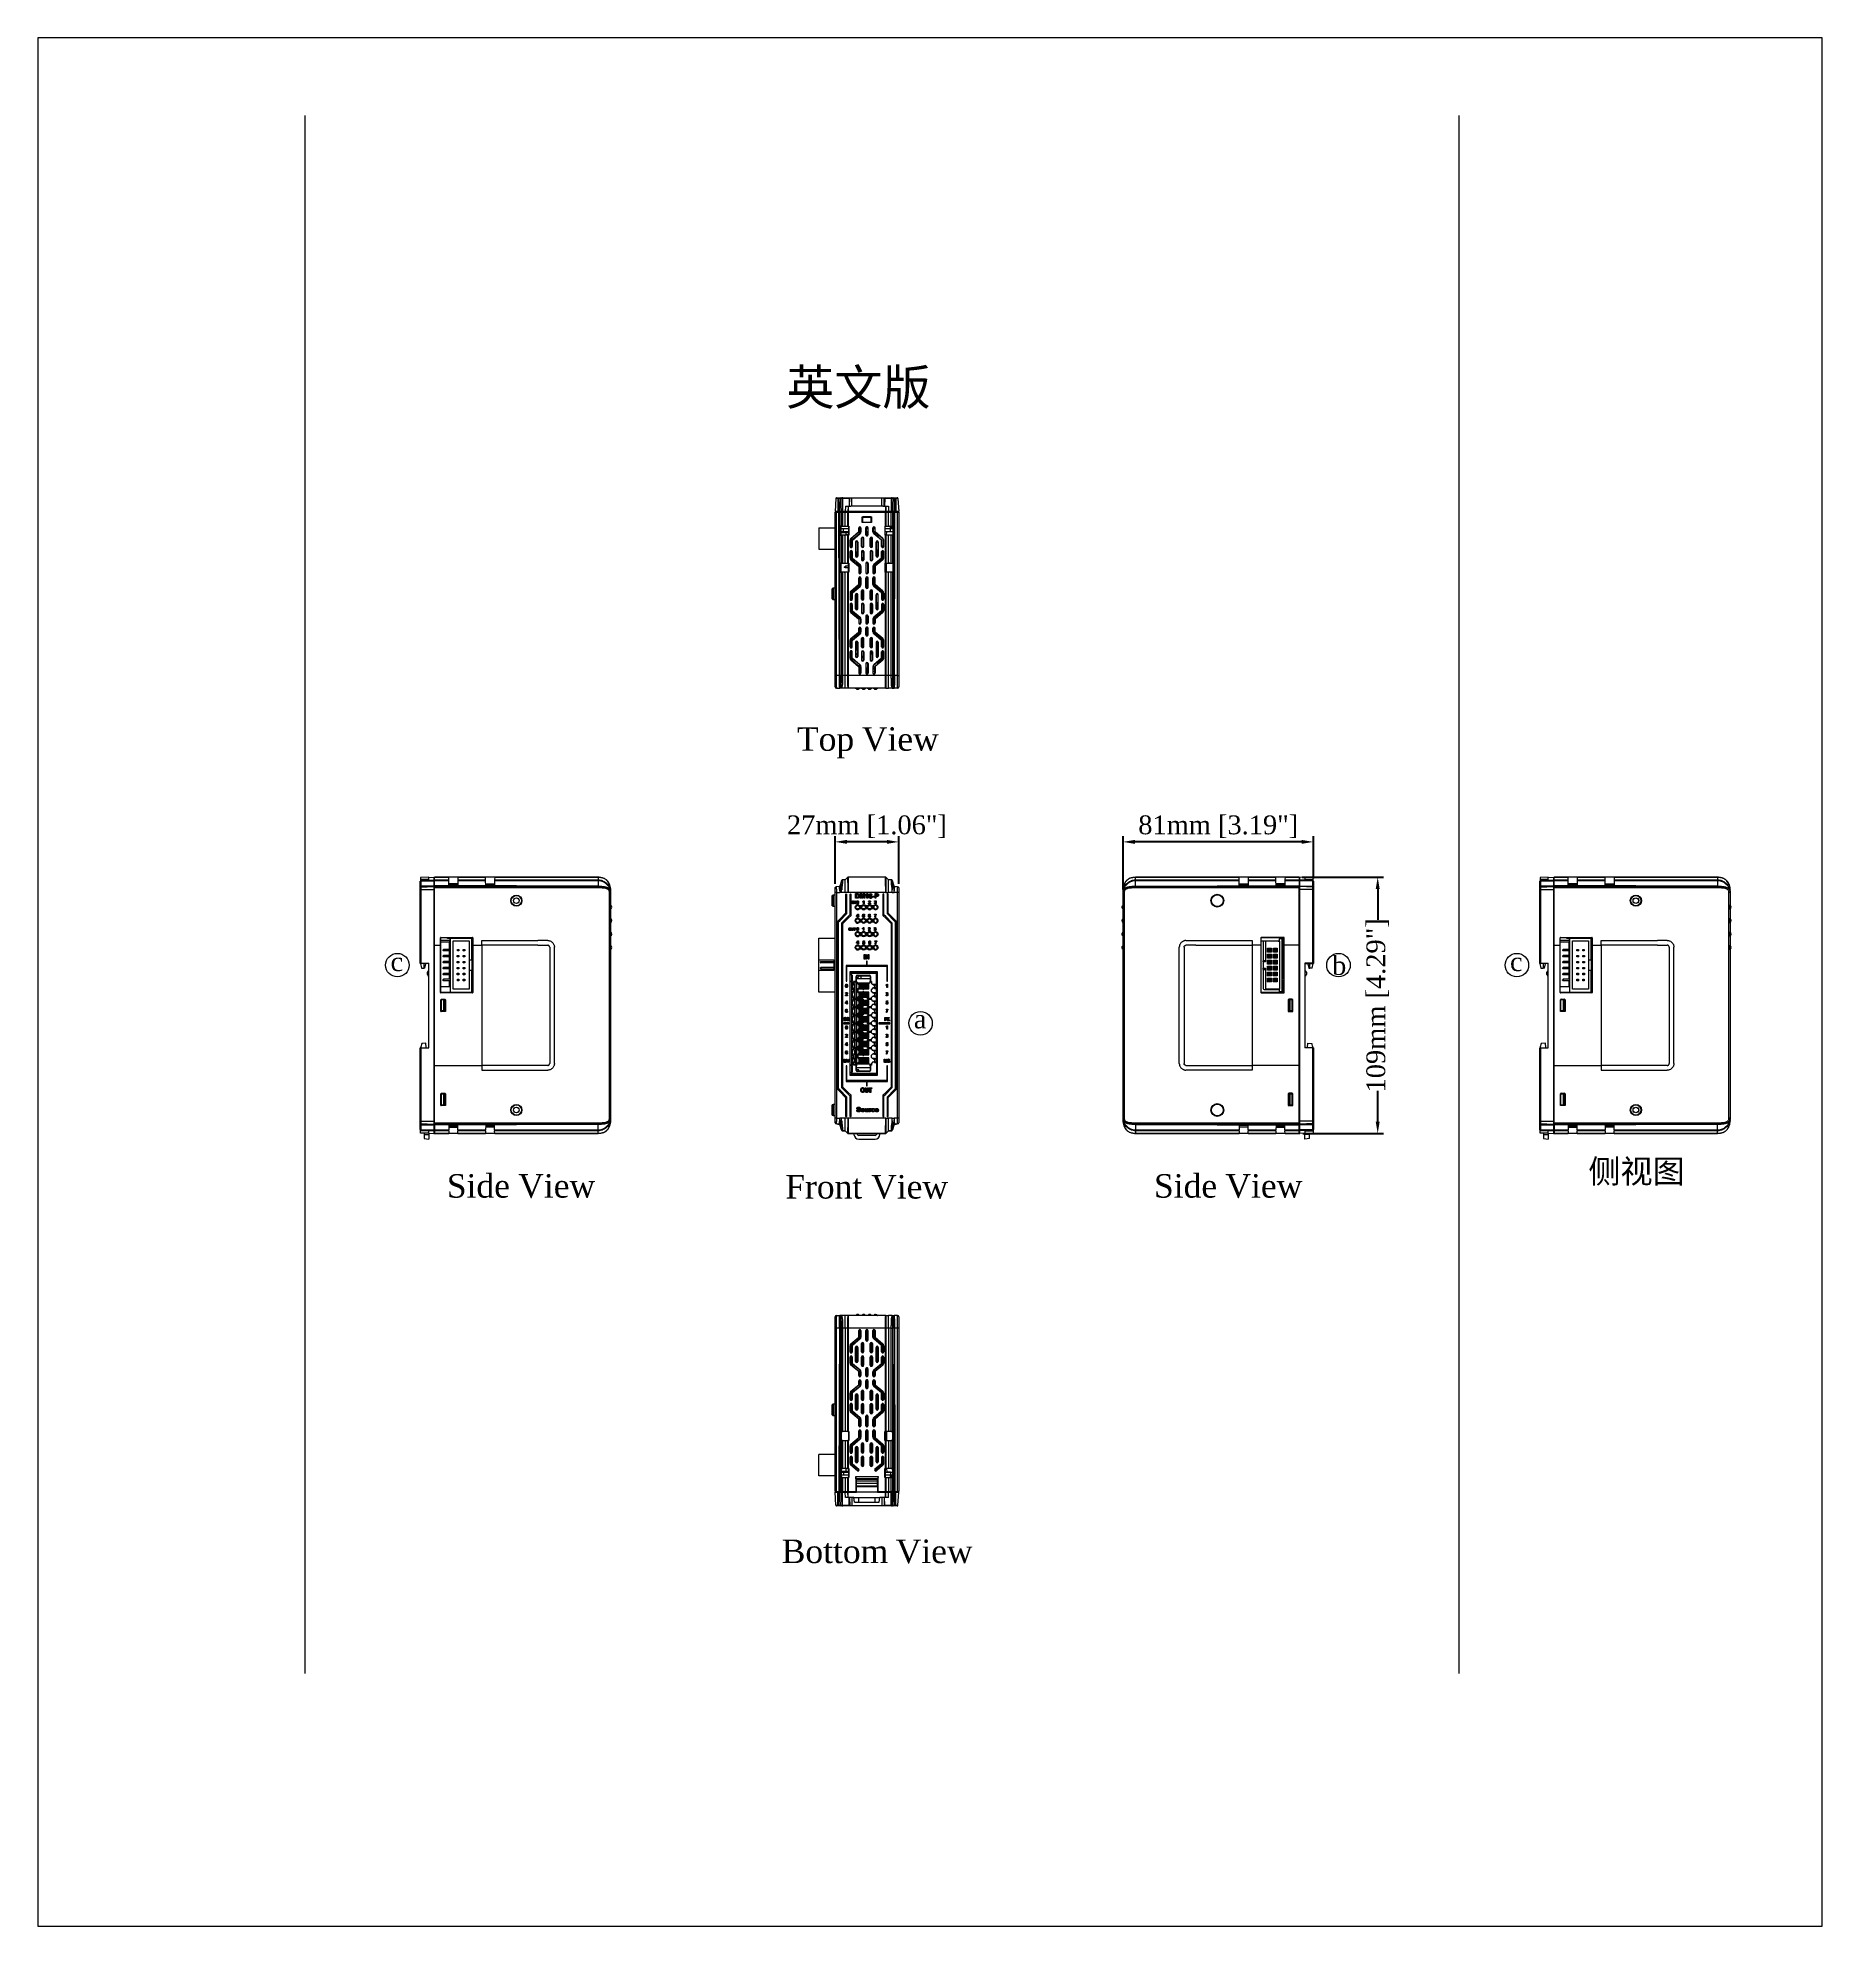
# Paper-space layout '圖頁 1' of a CAD drawing. Extents: x 6 to 195, y 82 to 282.
# The model-space entities are those that its viewports show. They can reach past a viewport. Long polylines and large blocks are cut down to what shows.
import ezdxf

# ---------------------------------------------------------------- set-up
doc = ezdxf.new("R2010")
doc.units = 0
doc.header["$LTSCALE"] = 2
doc.header["$MEASUREMENT"] = 0
doc.layers.get('0').update_dxf_attribs({"linetype": 'CONTINUOUS'})
doc.layers.get('DEFPOINTS').update_dxf_attribs({"linetype": 'CONTINUOUS'})
doc.layers.add('DIM', color=7, linetype='CONTINUOUS')
doc.styles.get("Standard").update_dxf_attribs({"font": 'TIMES.TTF'})
doc.dimstyles.new('ISO-25', dxfattribs={"dimscale": 2, "dimtxt": 4, "dimasz": 2.5, "dimexe": 1.25, "dimexo": 0.625, "dimtad": 0, "dimdec": 4, "dimdsep": 46, "dimtxsty": 'Standard', "dimcen": 2.5, "dimadec": 0, "dimazin": 0, "dimtfac": 1, "dimtdec": 4, "dimtmove": 0, "dimatfit": 3, "dimfxl": 0, "dimtolj": 1, "dimtzin": 0, "dimarcsym": 0})

psp = doc.layouts.new('圖頁 1')

msp = doc.modelspace()

# ---------------------------------------------------------------- texts
at = {"linetype": 'Continuous', "lineweight": 5}
for s, height, p in [('英文版', 15, (426.1628, 683.8521)), ('b', 8, (658.2256, 441.52103)), ('c', 8, (257.90335, 443.11998)), ('c', 8, (733.87099, 443.11998)), ('a', 8, (480.41056, 418.79034))]:
    msp.add_text(s, height=height, dxfattribs=at).set_placement(p)
for s, p in [('侧视图', (767.20215, 353.00738)), ('Front View', (425.74042, 346.42664))]:
    msp.add_text(s, height=10, rotation=360, dxfattribs=at).set_placement(p)

# ---------------------------------------------------------------- blocks, each defined once
blk = doc.blocks.new('*D156')
at = {"color": 0, "lineweight": -2}
for p, q in [((569.37, 477.83), (569.37, 500.56)), ((645.29, 498.06), (574.37, 498.06)), ((650.29, 482.55), (650.29, 500.56))]:
    blk.add_line(p, q, dxfattribs=at)
at = {"color": 0}
for points in [[(574.37, 498.9), (574.37, 497.23), (569.37, 498.06)], [(645.29, 497.23), (645.29, 498.9), (650.29, 498.06)]]:
    blk.add_solid(points, dxfattribs=at)
at = {"layer": 'DEFPOINTS', "color": 0}
for p in [(569.37, 498.06), (569.37, 476.58), (650.29, 481.3)]:
    blk.add_point(p, dxfattribs=at)
at = {"color": 0, "lineweight": 5, "insert": (609.83, 504.49), "char_height": 8, "attachment_point": 5}
blk.add_mtext('\\A1;81mm [3.19"]', dxfattribs=at)
blk = doc.blocks.new('*D157')
at = {"layer": 'DEFPOINTS', "color": 0}
for p in [(644.19, 483.08), (644.49, 374.07), (677.63, 374.07)]:
    blk.add_point(p, dxfattribs=at)
at = {"layer": 'DIM', "color": 0, "lineweight": -2}
for p, q in [((645.44, 483.08), (680.13, 483.08)), ((677.63, 478.08), (677.63, 464.88)), ((677.63, 379.07), (677.63, 392.27)), ((645.74, 374.07), (680.13, 374.07))]:
    blk.add_line(p, q, dxfattribs=at)
at = {"layer": 'DIM', "color": 0}
for points in [[(678.46, 478.08), (676.79, 478.08), (677.63, 483.08)], [(676.79, 379.07), (678.46, 379.07), (677.63, 374.07)]]:
    blk.add_solid(points, dxfattribs=at)
at = {"layer": 'DIM', "color": 0, "lineweight": 5, "insert": (677.63, 428.57), "char_height": 8, "attachment_point": 5, "rotation": 90}
blk.add_mtext('\\A1;109mm [4.29"]', dxfattribs=at)
blk = doc.blocks.new('*D158')
at = {"color": 0, "lineweight": -2}
for p, q in [((446.96, 480.24), (446.96, 500.56)), ((468.96, 498.06), (451.96, 498.06)), ((473.96, 480.24), (473.96, 500.56))]:
    blk.add_line(p, q, dxfattribs=at)
at = {"color": 0}
for points in [[(451.96, 498.9), (451.96, 497.23), (446.96, 498.06)], [(468.96, 497.23), (468.96, 498.9), (473.96, 498.06)]]:
    blk.add_solid(points, dxfattribs=at)
at = {"layer": 'DEFPOINTS', "color": 0}
for p in [(446.96, 498.06), (446.96, 478.99), (473.96, 478.99)]:
    blk.add_point(p, dxfattribs=at)
at = {"color": 0, "lineweight": 5, "insert": (460.46, 504.49), "char_height": 8, "attachment_point": 5}
blk.add_mtext('\\A1;27mm [1.06"]', dxfattribs=at)
blk = doc.blocks.new('*X59')
at = {"linetype": 'Continuous'}
for s, p in [('Top', (410, 283.05)), (' View', (433.8, 283.05))]:
    blk.add_text(s, height=10, rotation=360, dxfattribs=at).set_placement(p)
blk = doc.blocks.new('*X58')
at = {"linetype": 'Continuous'}
for s, p in [('Side', (557.85, 454.69)), (' View', (584.44, 454.69))]:
    blk.add_text(s, height=10, rotation=360, dxfattribs=at).set_placement(p)
blk = doc.blocks.new('*X60')
at = {"linetype": 'Continuous'}
for s, p in [('Bottom', (552.45, 282.96)), (' View', (597.15, 282.96))]:
    blk.add_text(s, height=10, rotation=360, dxfattribs=at).set_placement(p)

# ---------------------------------------------------------------- dimensions: what is measured, and where the dimension line sits
at = {"lineweight": 5}
for base, p1, p2, override, picture, middle in [((446.96271, 498.06324), (473.96273, 478.99209), (446.96271, 478.99209), {"dimtad": 1, "dimpost": 'mm'}, '*D158', (460.46272, 498.06324)), ((569.37293, 498.06324), (650.29114, 481.29687), (569.37293, 476.57686), {"dimtad": 1, "dimdec": 0, "dimpost": 'mm'}, '*D156', (609.83204, 498.06324))]:
    dim = msp.add_linear_dim(base=base, p1=p1, p2=p2, dimstyle='ISO-25', override=override, dxfattribs=at)
    dim.commit()
    dim.dimension.update_dxf_attribs({"geometry": picture, "text_midpoint": middle, "dimtype": 160})
at = {"layer": 'DIM', "lineweight": 5}
dim = msp.add_linear_dim(base=(677.6279, 374.06733), p1=(644.19114, 483.07686), p2=(644.49114, 374.06733), angle=90, dimstyle='ISO-25', override={"dimdec": 1, "dimpost": 'mm'}, dxfattribs=at)
dim.commit()
dim.dimension.update_dxf_attribs({"geometry": '*D157', "text_midpoint": (677.6279, 428.5721)})

# ---------------------------------------------------------------- hatches: boundary and pattern name
at = {"layer": 'DIM', "lineweight": 5}
h = msp.add_hatch(color=256, dxfattribs=at)
edge = h.paths.add_edge_path(flags=0)
edge.add_line((451.91272, 467.57331), (451.91272, 475.67686))
edge.add_arc((451.66272, 475.67686), 0.25, 0, 180)
edge.add_line((451.41272, 475.67686), (451.41272, 467.78042))
edge.add_line((451.41272, 467.78042), (448.90462, 465.27231))
edge.add_line((448.90462, 465.27231), (448.90462, 464.56521))
edge.add_line((448.90462, 464.56521), (451.91272, 467.57331))
h = msp.add_hatch(color=256, dxfattribs=at)
edge = h.paths.add_edge_path(flags=0)
edge.add_line((453.71272, 466.82772), (453.71272, 475.67686))
edge.add_arc((453.46272, 475.67686), 0.25, 0, 180)
edge.add_line((453.21272, 475.67686), (453.21272, 467.03483))
edge.add_line((453.21272, 467.03483), (452.46272, 466.28483))
edge.add_line((452.46272, 466.28483), (452.46272, 465.57772))
edge.add_line((452.46272, 465.57772), (453.71272, 466.82772))
h = msp.add_hatch(color=256, dxfattribs=at)
edge = h.paths.add_edge_path(flags=0)
edge.add_spline(control_points=[(457.27041, 475.05763), (457.27012, 475.0806), (457.26953, 475.12563), (457.26694, 475.1918), (457.26163, 475.25512), (457.25451, 475.31568), (457.24527, 475.37355), (457.2342, 475.42865), (457.22097, 475.48094), (457.20083, 475.54601), (457.17113, 475.62248), (457.12725, 475.70765), (457.07584, 475.78544), (457.02652, 475.84402), (456.9836, 475.88626), (456.95028, 475.91588), (456.91496, 475.94244), (456.87848, 475.9673), (456.83991, 475.98866), (456.80011, 476.00805), (456.75878, 476.025), (456.73028, 476.03418), (456.71593, 476.0388)], knot_values=[0, 0, 0, 0, 0.056801733, 0.111332487, 0.16367918, 0.213891231, 0.262041618, 0.308536649, 0.352823071, 0.395330775, 0.476882285, 0.555300028, 0.631768627, 0.706980775, 0.744105035, 0.780602874, 0.81712311, 0.85329689, 0.889666052, 0.92599472, 0.962723339, 1, 1, 1, 1], weights=[1, 1, 1, 1, 1, 1, 1, 1, 1, 1, 1, 1, 1, 1, 1, 1, 1, 1, 1, 1, 1, 1, 1], degree=3, periodic=0)
edge.add_spline(control_points=[(456.71593, 476.0388), (456.70447, 476.04183), (456.68047, 476.04817), (456.64241, 476.05622), (456.60052, 476.06249), (456.55505, 476.06745), (456.50593, 476.07218), (456.45299, 476.07454), (456.39637, 476.07689), (456.35736, 476.07687), (456.33732, 476.07686)], knot_values=[0, 0, 0, 0, 0.093187777, 0.195102405, 0.305563383, 0.426013236, 0.554605204, 0.69337009, 0.842530389, 1, 1, 1, 1], weights=[1, 1, 1, 1, 1, 1, 1, 1, 1, 1, 1], degree=3, periodic=0)
edge.add_line((456.33732, 476.07686), (455.60375, 476.07686))
edge.add_line((455.60375, 476.07686), (455.60375, 474.07686))
edge.add_line((455.60375, 474.07686), (456.35896, 474.07686))
edge.add_spline(control_points=[(456.35896, 474.07686), (456.37699, 474.07704), (456.41226, 474.07739), (456.46369, 474.07939), (456.51232, 474.08257), (456.55818, 474.0869), (456.60127, 474.09269), (456.6415, 474.1007), (456.67914, 474.10853), (456.70288, 474.11582), (456.71432, 474.11933)], knot_values=[0, 0, 0, 0, 0.150583955, 0.294567535, 0.429815205, 0.557551566, 0.679161748, 0.792688475, 0.90011241, 1, 1, 1, 1], weights=[1, 1, 1, 1, 1, 1, 1, 1, 1, 1, 1], degree=3, periodic=0)
edge.add_spline(control_points=[(456.71432, 474.11933), (456.74278, 474.12908), (456.79766, 474.14787), (456.87282, 474.18601), (456.94025, 474.22759), (456.97801, 474.26203), (456.99638, 474.27879)], knot_values=[0, 0, 0, 0, 0.275775279, 0.531805654, 0.772224719, 1, 1, 1, 1], weights=[1, 1, 1, 1, 1, 1, 1], degree=3, periodic=0)
edge.add_spline(control_points=[(456.99638, 474.27879), (457.04544, 474.32814), (457.08814, 474.38244), (457.15906, 474.5023), (457.18613, 474.56662), (457.20952, 474.63215)], knot_values=[0, 0, 0, 0, 0.5, 0.5, 1, 1, 1, 1], weights=[1, 1, 1, 1, 1, 1], degree=3, periodic=0)
edge.add_spline(control_points=[(457.20952, 474.63215), (457.21912, 474.66324), (457.23892, 474.72731), (457.25667, 474.8302), (457.26878, 474.94102), (457.26986, 475.01793), (457.27041, 475.05763)], knot_values=[0, 0, 0, 0, 0.225924316, 0.465686903, 0.724200875, 1, 1, 1, 1], weights=[1, 1, 1, 1, 1, 1, 1], degree=3, periodic=0)
edge = h.paths.add_edge_path(flags=0)
edge.add_spline(control_points=[(456.8858, 475.07606), (456.8846, 474.94396), (456.87893, 474.81129), (456.8143, 474.62292), (456.78434, 474.5611), (456.68761, 474.47244), (456.62478, 474.44648), (456.56088, 474.42943)], knot_values=[0, 0, 0, 0, 0.5, 0.5, 0.75, 0.75, 1, 1, 1, 1], weights=[1, 1, 1, 1, 1, 1, 1, 1], degree=3, periodic=0)
edge.add_spline(control_points=[(456.56088, 474.42943), (456.47689, 474.41137), (456.39067, 474.41088), (456.30487, 474.4102)], knot_values=[0, 0, 0, 0, 1, 1, 1, 1], weights=[1, 1, 1, 1], degree=3, periodic=0)
edge.add_line((456.30487, 474.4102), (455.98836, 474.4102))
edge.add_line((455.98836, 474.4102), (455.98836, 475.74353))
edge.add_line((455.98836, 475.74353), (456.17867, 475.74353))
edge.add_spline(control_points=[(456.17867, 475.74353), (456.19937, 475.74341), (456.23903, 475.74319), (456.2958, 475.74258), (456.34734, 475.7408), (456.39345, 475.73909), (456.4343, 475.7361), (456.46974, 475.73317), (456.49995, 475.72922), (456.51816, 475.72583), (456.52642, 475.7243)], knot_values=[0, 0, 0, 0, 0.178078538, 0.341234241, 0.488361373, 0.621754023, 0.738068233, 0.840729898, 0.927657679, 1, 1, 1, 1], weights=[1, 1, 1, 1, 1, 1, 1, 1, 1, 1, 1], degree=3, periodic=0)
edge.add_spline(control_points=[(456.52642, 475.7243), (456.55979, 475.71628), (456.59284, 475.70738), (456.65525, 475.67933), (456.68506, 475.66139), (456.76367, 475.5963), (456.80124, 475.53699), (456.85414, 475.41207), (456.86762, 475.34462), (456.88343, 475.21113), (456.88519, 475.14366), (456.8858, 475.07606)], knot_values=[0, 0, 0, 0, 0.125, 0.125, 0.25, 0.25, 0.5, 0.5, 0.75, 0.75, 1, 1, 1, 1], weights=[1, 1, 1, 1, 1, 1, 1, 1, 1, 1, 1, 1], degree=3, periodic=0)
for points in [[(458.22875, 476.07686), (457.57811, 476.07686), (457.57811, 474.07686), (457.96272, 474.07686), (457.97554, 475.65138), (458.35094, 474.07686), (458.77963, 474.07686), (459.15503, 475.65138), (459.16785, 474.07686), (459.55247, 474.07686), (459.55247, 476.07686), (458.90182, 476.07686), (458.56529, 474.71268)], [(463.68067, 474.94866), (462.93708, 474.94866), (462.93708, 474.61532), (463.68067, 474.61532)], [(450.21272, 393.826), (450.21272, 463.32772), (452.46272, 465.57772), (452.46272, 466.28483), (449.71272, 463.53483), (449.71272, 393.61889), (452.46272, 390.86889), (452.46272, 391.576)], [(454.53265, 472.97686), (454.34564, 472.97686), (454.34564, 471.77686), (454.53265, 471.77686)], [(454.93054, 472.97686), (454.73525, 472.97686), (454.73525, 471.77686), (454.92226, 471.77686), (454.92226, 472.55949), (455.32794, 471.77686), (455.53005, 471.77686), (455.53005, 472.97686), (455.34304, 472.97686), (455.34304, 472.17548)], [(470.71272, 463.32772), (470.71272, 393.826), (468.46272, 391.576), (468.46272, 390.86889), (471.21272, 393.61889), (471.21272, 463.53483), (468.46272, 466.28483), (468.46272, 465.57772)], [(448.41272, 393.08042), (448.41272, 464.07331), (448.90462, 464.56521), (448.90462, 465.27231), (447.91272, 464.28042), (447.91272, 392.87331), (448.90462, 391.88141), (448.90462, 392.58852)], [(454.81317, 461.37426), (455.09369, 461.37426), (455.09369, 460.37686), (455.2807, 460.37686), (455.2807, 461.37426), (455.56122, 461.37426), (455.56122, 461.57686), (454.81317, 461.57686)], [(473.01272, 392.87331), (473.01272, 464.28042), (472.02082, 465.27231), (472.02082, 464.56521), (472.51272, 464.07331), (472.51272, 393.08042), (472.02082, 392.58852), (472.02082, 391.88141)], [(459.66363, 450.16788), (459.35194, 450.16788), (459.35194, 448.16788), (459.66363, 448.16788)], [(460.32678, 450.16788), (460.00129, 450.16788), (460.00129, 448.16788), (460.31298, 448.16788), (460.31298, 449.47226), (460.98912, 448.16788), (461.32597, 448.16788), (461.32597, 450.16788), (461.01428, 450.16788), (461.01428, 448.83225)], [(451.98272, 438.86788), (451.98272, 445.16788), (452.46272, 445.16788), (452.46272, 445.56788), (451.58272, 445.56788), (451.58272, 438.86788)], [(460.22655, 447.36788), (460.22655, 445.56788), (452.46272, 445.56788), (452.46272, 445.16788), (468.46272, 445.16788), (468.46272, 445.56788), (460.62655, 445.56788), (460.62655, 447.36788)], [(469.27038, 438.86788), (469.27038, 445.56788), (468.46272, 445.56788), (468.46272, 445.16788), (468.87038, 445.16788), (468.87038, 438.86788)], [(450.71272, 421.08686), (450.71272, 420.68686), (452.46272, 420.68686), (452.46272, 421.08686)], [(452.46272, 421.08686), (452.46272, 420.68686), (452.7517, 420.68686), (452.7517, 421.08686)], [(465.51374, 421.08686), (465.51374, 420.68686), (468.46272, 420.68686), (468.46272, 421.08686)], [(468.46272, 422.85894), (468.2522, 422.85894), (468.2522, 423.20959), (468.46272, 423.20959), (468.46272, 423.46284), (468.01844, 423.46284), (468.01844, 421.96284), (468.2522, 421.96284), (468.2522, 422.60569), (468.46272, 422.60569)], [(468.46272, 423.20959), (468.8561, 423.20959), (468.8561, 423.46284), (468.46272, 423.46284)], [(468.46272, 422.60569), (468.77818, 422.60569), (468.77818, 422.85894), (468.46272, 422.85894)], [(468.46272, 421.08686), (468.46272, 420.68686), (470.21272, 420.68686), (470.21272, 421.08686)], [(469.98597, 423.46284), (469.07038, 423.46284), (469.07038, 421.96284), (470.00545, 421.96284), (470.00545, 422.21608), (469.30415, 422.21608), (469.30415, 422.62517), (469.94701, 422.62517), (469.94701, 422.85894), (469.30415, 422.85894), (469.30415, 423.20959), (469.98597, 423.20959)], [(451.58272, 402.90584), (451.58272, 396.20584), (452.46272, 396.20584), (452.46272, 396.60584), (451.98272, 396.60584), (451.98272, 402.90584)], [(452.07463, 405.7453), (451.83142, 405.7453), (452.30596, 404.2453), (452.46272, 404.2453), (452.46272, 404.75961), (452.42558, 404.63522)], [(453.00025, 405.7453), (452.75705, 405.7453), (452.46272, 404.75961), (452.46272, 404.2453), (452.53181, 404.2453)], [(468.87038, 402.90584), (468.87038, 396.60584), (468.46272, 396.60584), (468.46272, 396.20584), (469.27038, 396.20584), (469.27038, 402.90584)], [(460.62655, 394.40584), (460.62655, 396.20584), (468.46272, 396.20584), (468.46272, 396.60584), (452.46272, 396.60584), (452.46272, 396.20584), (460.22655, 396.20584), (460.22655, 394.40584)], [(461.28305, 393.22284), (461.75058, 393.22284), (461.75058, 391.5605), (462.06227, 391.5605), (462.06227, 393.22284), (462.5298, 393.22284), (462.5298, 393.5605), (461.28305, 393.5605)]]:
    msp.add_hatch(color=256, dxfattribs=at).paths.add_polyline_path(points, flags=0)
h = msp.add_hatch(color=256, dxfattribs=at)
edge = h.paths.add_edge_path(flags=0)
edge.add_line((459.91144, 475.56404), (459.91144, 475.17943))
edge.add_spline(control_points=[(459.91144, 475.17943), (459.93453, 475.18835), (459.98065, 475.20616), (460.04725, 475.23798), (460.1116, 475.27306), (460.17399, 475.31095), (460.23368, 475.35332), (460.29127, 475.39882), (460.34655, 475.4479), (460.38118, 475.48305), (460.39862, 475.50074)], knot_values=[0, 0, 0, 0, 0.126126719, 0.251858041, 0.375806613, 0.499532641, 0.623587668, 0.748583745, 0.873433367, 1, 1, 1, 1], weights=[1, 1, 1, 1, 1, 1, 1, 1, 1, 1, 1], degree=3, periodic=0)
edge.add_line((460.39862, 475.50074), (460.39862, 474.07686))
edge.add_line((460.39862, 474.07686), (460.78323, 474.07686))
edge.add_line((460.78323, 474.07686), (460.78323, 476.07686))
edge.add_line((460.78323, 476.07686), (460.47474, 476.07686))
edge.add_spline(control_points=[(460.47474, 476.07686), (460.46899, 476.06153), (460.4575, 476.03086), (460.43554, 475.98682), (460.41059, 475.94416), (460.38243, 475.90273), (460.35094, 475.86262), (460.31527, 475.82462), (460.27678, 475.78752), (460.22171, 475.74136), (460.15234, 475.68944), (460.06977, 475.6365), (459.99066, 475.59375), (459.93705, 475.57365), (459.91144, 475.56404)], knot_values=[0, 0, 0, 0, 0.062570564, 0.125130713, 0.18782404, 0.251402871, 0.316464814, 0.38257589, 0.450459007, 0.520730538, 0.657144111, 0.781346554, 0.895527199, 1, 1, 1, 1], weights=[1, 1, 1, 1, 1, 1, 1, 1, 1, 1, 1, 1, 1, 1, 1], degree=3, periodic=0)
h = msp.add_hatch(color=256, dxfattribs=at)
edge = h.paths.add_edge_path(flags=0)
edge.add_spline(control_points=[(461.70271, 475.1658), (461.70469, 475.19386), (461.70847, 475.2475), (461.71636, 475.3241), (461.72621, 475.39324), (461.73825, 475.45498), (461.75148, 475.50959), (461.76707, 475.55679), (461.78427, 475.59682), (461.80434, 475.62949), (461.82582, 475.65658), (461.848, 475.67979), (461.87162, 475.69928), (461.89608, 475.71552), (461.92184, 475.72801), (461.94879, 475.73687), (461.97675, 475.74282), (461.99594, 475.74329), (462.00559, 475.74353)], knot_values=[0, 0, 0, 0, 0.117260277, 0.224184492, 0.320954974, 0.408309109, 0.486360044, 0.555025662, 0.615344543, 0.667577034, 0.714358851, 0.75924697, 0.801163917, 0.841777505, 0.88137076, 0.920105211, 0.959850846, 1, 1, 1, 1], weights=[1, 1, 1, 1, 1, 1, 1, 1, 1, 1, 1, 1, 1, 1, 1, 1, 1, 1, 1], degree=3, periodic=0)
edge.add_spline(control_points=[(462.00559, 475.74353), (462.01981, 475.74286), (462.0472, 475.74158), (462.0863, 475.73093), (462.12098, 475.71289), (462.15181, 475.68804), (462.17745, 475.65502), (462.19724, 475.61434), (462.21173, 475.56615), (462.21656, 475.53129), (462.21913, 475.51276)], knot_values=[0, 0, 0, 0, 0.12169452, 0.234365901, 0.343856494, 0.454447104, 0.570933123, 0.698830127, 0.839957966, 1, 1, 1, 1], weights=[1, 1, 1, 1, 1, 1, 1, 1, 1, 1, 1], degree=3, periodic=0)
edge.add_line((462.21913, 475.51276), (462.60375, 475.55483))
edge.add_spline(control_points=[(462.60375, 475.55483), (462.60015, 475.57545), (462.5931, 475.61576), (462.57824, 475.67388), (462.56017, 475.72823), (462.53915, 475.77894), (462.51409, 475.82562), (462.486, 475.8687), (462.45476, 475.90815), (462.42016, 475.94349), (462.3828, 475.97482), (462.34294, 476.00215), (462.30097, 476.02561), (462.25617, 476.04396), (462.20936, 476.05902), (462.15991, 476.06911), (462.10821, 476.07592), (462.07292, 476.07654), (462.05487, 476.07686)], knot_values=[0, 0, 0, 0, 0.075115005, 0.146845675, 0.215056226, 0.280577993, 0.343624655, 0.404913953, 0.464951486, 0.523931108, 0.582112571, 0.639682668, 0.697180882, 0.754332398, 0.813152083, 0.873413078, 0.935245421, 1, 1, 1, 1], weights=[1, 1, 1, 1, 1, 1, 1, 1, 1, 1, 1, 1, 1, 1, 1, 1, 1, 1, 1], degree=3, periodic=0)
edge.add_spline(control_points=[(462.05487, 476.07686), (462.02931, 476.07626), (461.979, 476.07508), (461.90554, 476.06299), (461.83568, 476.04419), (461.76931, 476.01814), (461.70706, 475.98378), (461.64841, 475.94201), (461.59337, 475.89294), (461.54215, 475.83609), (461.49559, 475.77068), (461.45555, 475.69552), (461.42219, 475.61084), (461.39467, 475.51696), (461.37316, 475.41367), (461.35839, 475.30077), (461.34909, 475.17851), (461.34794, 475.09384), (461.34734, 475.05002)], knot_values=[0, 0, 0, 0, 0.054334191, 0.106983799, 0.157924822, 0.208053356, 0.258285678, 0.308825684, 0.360953572, 0.414876045, 0.47132895, 0.531336541, 0.595606278, 0.664656994, 0.739279978, 0.819854876, 0.906768812, 1, 1, 1, 1], weights=[1, 1, 1, 1, 1, 1, 1, 1, 1, 1, 1, 1, 1, 1, 1, 1, 1, 1, 1], degree=3, periodic=0)
edge.add_spline(control_points=[(461.34734, 475.05002), (461.34845, 474.93628), (461.35373, 474.82294), (461.38886, 474.59864), (461.4182, 474.48749), (461.5244, 474.2858), (461.60548, 474.19898), (461.74953, 474.10984), (461.80273, 474.08683), (461.91243, 474.05741), (461.96898, 474.05282), (462.02602, 474.05122)], knot_values=[0, 0, 0, 0, 0.25, 0.25, 0.5, 0.5, 0.75, 0.75, 0.875, 0.875, 1, 1, 1, 1], weights=[1, 1, 1, 1, 1, 1, 1, 1, 1, 1, 1, 1], degree=3, periodic=0)
edge.add_spline(control_points=[(462.02602, 474.05122), (462.04862, 474.05173), (462.09277, 474.05273), (462.15744, 474.06136), (462.21894, 474.07549), (462.27771, 474.09439), (462.33297, 474.11994), (462.38485, 474.15112), (462.43418, 474.18721), (462.47948, 474.22923), (462.52071, 474.27562), (462.55711, 474.32573), (462.58713, 474.38), (462.61221, 474.43748), (462.63133, 474.49892), (462.64543, 474.56377), (462.65339, 474.63249), (462.65447, 474.67941), (462.65503, 474.70346)], knot_values=[0, 0, 0, 0, 0.066493003, 0.129930473, 0.191630377, 0.252047073, 0.311325019, 0.370383572, 0.429981317, 0.490908706, 0.55189187, 0.612442704, 0.672809501, 0.734080872, 0.796742585, 0.861896189, 0.929186236, 1, 1, 1, 1], weights=[1, 1, 1, 1, 1, 1, 1, 1, 1, 1, 1, 1, 1, 1, 1, 1, 1, 1, 1], degree=3, periodic=0)
edge.add_spline(control_points=[(462.65503, 474.70346), (462.65308, 474.78438), (462.64373, 474.86597), (462.59038, 475.0171), (462.54704, 475.08734), (462.43737, 475.20441), (462.37231, 475.25365), (462.26155, 475.30162), (462.22275, 475.31414), (462.14451, 475.32991), (462.10439, 475.33211), (462.06408, 475.33327)], knot_values=[0, 0, 0, 0, 0.25, 0.25, 0.5, 0.5, 0.75, 0.75, 0.875, 0.875, 1, 1, 1, 1], weights=[1, 1, 1, 1, 1, 1, 1, 1, 1, 1, 1, 1], degree=3, periodic=0)
edge.add_spline(control_points=[(462.06408, 475.33327), (462.04643, 475.33268), (462.01176, 475.33152), (461.96077, 475.32389), (461.91202, 475.31055), (461.86548, 475.292), (461.82087, 475.26877), (461.77912, 475.23943), (461.7391, 475.20535), (461.715, 475.17916), (461.70271, 475.1658)], knot_values=[0, 0, 0, 0, 0.128717793, 0.252799495, 0.37492861, 0.496442813, 0.617534901, 0.740707708, 0.867768384, 1, 1, 1, 1], weights=[1, 1, 1, 1, 1, 1, 1, 1, 1, 1, 1], degree=3, periodic=0)
edge = h.paths.add_edge_path(flags=0)
edge.add_spline(control_points=[(462.27041, 474.68383), (462.27016, 474.67101), (462.26968, 474.64625), (462.26656, 474.61048), (462.26107, 474.57748), (462.25299, 474.54735), (462.24312, 474.51984), (462.23066, 474.49517), (462.21578, 474.47339), (462.1933, 474.44848), (462.16149, 474.42243), (462.11758, 474.4007), (462.06946, 474.38684), (462.03574, 474.38533), (462.01841, 474.38455)], knot_values=[0, 0, 0, 0, 0.086550835, 0.167074872, 0.242036865, 0.311983464, 0.377270411, 0.438930448, 0.497918424, 0.554718296, 0.664914533, 0.772918795, 0.883332204, 1, 1, 1, 1], weights=[1, 1, 1, 1, 1, 1, 1, 1, 1, 1, 1, 1, 1, 1, 1], degree=3, periodic=0)
edge.add_spline(control_points=[(462.01841, 474.38455), (461.99796, 474.3856), (461.9775, 474.38668), (461.93734, 474.39549), (461.91826, 474.40263), (461.86362, 474.42965), (461.83078, 474.45484), (461.77697, 474.51688), (461.75827, 474.55386), (461.73659, 474.63168), (461.73242, 474.67168), (461.73195, 474.71228)], knot_values=[0, 0, 0, 0, 0.125, 0.125, 0.25, 0.25, 0.5, 0.5, 0.75, 0.75, 1, 1, 1, 1], weights=[1, 1, 1, 1, 1, 1, 1, 1, 1, 1, 1, 1], degree=3, periodic=0)
edge.add_spline(control_points=[(461.73195, 474.71228), (461.73217, 474.72377), (461.7326, 474.74615), (461.73622, 474.77859), (461.7422, 474.8089), (461.75055, 474.83698), (461.76135, 474.86305), (461.7752, 474.88659), (461.79068, 474.90851), (461.81479, 474.93389), (461.84908, 474.9604), (461.89523, 474.98339), (461.94585, 474.99776), (461.98105, 474.9992), (461.99918, 474.99994)], knot_values=[0, 0, 0, 0, 0.077761855, 0.151408594, 0.220525138, 0.286566401, 0.34933649, 0.41087155, 0.471064939, 0.530521239, 0.647107126, 0.762283643, 0.877601872, 1, 1, 1, 1], weights=[1, 1, 1, 1, 1, 1, 1, 1, 1, 1, 1, 1, 1, 1, 1], degree=3, periodic=0)
edge.add_spline(control_points=[(461.99918, 474.99994), (462.0387, 474.99812), (462.07868, 474.9929), (462.1506, 474.96103), (462.18327, 474.93725), (462.23327, 474.87565), (462.24924, 474.83849), (462.26726, 474.76218), (462.26978, 474.72314), (462.27041, 474.68383)], knot_values=[0, 0, 0, 0, 0.25, 0.25, 0.5, 0.5, 0.75, 0.75, 1, 1, 1, 1], weights=[1, 1, 1, 1, 1, 1, 1, 1, 1, 1], degree=3, periodic=0)
h = msp.add_hatch(color=256, dxfattribs=at)
edge = h.paths.add_edge_path(flags=0)
edge.add_spline(control_points=[(465.42426, 475.45627), (465.42404, 475.47592), (465.42362, 475.51436), (465.41764, 475.57054), (465.40905, 475.624), (465.39676, 475.67476), (465.38014, 475.72248), (465.36048, 475.7677), (465.3374, 475.81025), (465.31028, 475.84952), (465.28085, 475.88575), (465.24941, 475.91873), (465.21664, 475.94857), (465.18175, 475.97472), (465.14549, 475.9981), (465.10714, 476.01763), (465.06737, 476.03451), (465.03961, 476.04243), (465.02562, 476.04641)], knot_values=[0, 0, 0, 0, 0.07661223, 0.14991304, 0.220144769, 0.287745658, 0.353318658, 0.417008182, 0.47995829, 0.541805736, 0.602911464, 0.661871902, 0.719415891, 0.775577792, 0.831797657, 0.887486367, 0.943311378, 1, 1, 1, 1], weights=[1, 1, 1, 1, 1, 1, 1, 1, 1, 1, 1, 1, 1, 1, 1, 1, 1, 1, 1], degree=3, periodic=0)
edge.add_spline(control_points=[(465.02562, 476.04641), (464.94801, 476.06534), (464.86874, 476.06918), (464.71007, 476.07565), (464.63066, 476.07678), (464.55126, 476.07686)], knot_values=[0, 0, 0, 0, 0.5, 0.5, 1, 1, 1, 1], weights=[1, 1, 1, 1, 1, 1], degree=3, periodic=0)
edge.add_line((464.55126, 476.07686), (463.91144, 476.07686))
edge.add_line((463.91144, 476.07686), (463.91144, 474.07686))
edge.add_line((463.91144, 474.07686), (464.29606, 474.07686))
edge.add_line((464.29606, 474.07686), (464.29606, 474.82045))
edge.add_line((464.29606, 474.82045), (464.55928, 474.82045))
edge.add_spline(control_points=[(464.55928, 474.82045), (464.6293, 474.82072), (464.69938, 474.82168), (464.76929, 474.82566), (464.80431, 474.82766), (464.83931, 474.83024), (464.87421, 474.83384), (464.90912, 474.83744), (464.94385, 474.84287), (464.97835, 474.8493)], knot_values=[0, 0, 0, 0, 0.000209996, 0.000209996, 0.000209996, 0.000315165, 0.000315165, 0.000315165, 0.000420443, 0.000420443, 0.000420443, 0.000420443], weights=[1, 1, 1, 1, 1, 1, 1, 1, 1, 1], degree=3, periodic=0)
edge.add_spline(control_points=[(464.97835, 474.8493), (464.99609, 474.85386), (465.03208, 474.86312), (465.08486, 474.88437), (465.13688, 474.91197), (465.18859, 474.94448), (465.23815, 474.98357), (465.28299, 475.03041), (465.32339, 475.08395), (465.35909, 475.14403), (465.38891, 475.21141), (465.40915, 475.28665), (465.42246, 475.36899), (465.42364, 475.42643), (465.42426, 475.45627)], knot_values=[0, 0, 0, 0, 0.067159066, 0.13620703, 0.208080412, 0.28296449, 0.360009584, 0.439003431, 0.520131659, 0.605577973, 0.694866022, 0.789481242, 0.890642726, 1, 1, 1, 1], weights=[1, 1, 1, 1, 1, 1, 1, 1, 1, 1, 1, 1, 1, 1, 1], degree=3, periodic=0)
edge = h.paths.add_edge_path(flags=0)
edge.add_spline(control_points=[(464.80327, 475.72951), (464.81972, 475.72576), (464.85212, 475.71837), (464.8974, 475.6984), (464.9381, 475.67151), (464.97382, 475.63828), (465.00356, 475.59896), (465.02433, 475.55354), (465.03779, 475.50351), (465.03902, 475.46838), (465.03965, 475.45026)], knot_values=[0, 0, 0, 0, 0.126489818, 0.249091304, 0.369252572, 0.491299065, 0.613851321, 0.73678051, 0.864240644, 1, 1, 1, 1], weights=[1, 1, 1, 1, 1, 1, 1, 1, 1, 1, 1], degree=3, periodic=0)
edge.add_spline(control_points=[(465.03965, 475.45026), (465.03879, 475.42186), (465.03627, 475.39325), (465.02045, 475.33912), (465.00847, 475.31306), (464.9608, 475.24295), (464.91423, 475.2069), (464.80768, 475.16697), (464.7517, 475.16236), (464.63934, 475.15542), (464.5831, 475.15392), (464.52682, 475.15379)], knot_values=[0, 0, 0, 0, 0.125, 0.125, 0.25, 0.25, 0.5, 0.5, 0.75, 0.75, 1, 1, 1, 1], weights=[1, 1, 1, 1, 1, 1, 1, 1, 1, 1, 1, 1], degree=3, periodic=0)
edge.add_line((464.52682, 475.15379), (464.29606, 475.15379))
edge.add_line((464.29606, 475.15379), (464.29606, 475.74353))
edge.add_line((464.29606, 475.74353), (464.49958, 475.74353))
edge.add_spline(control_points=[(464.49958, 475.74353), (464.51774, 475.74338), (464.5526, 475.74308), (464.60242, 475.74297), (464.64756, 475.74163), (464.6879, 475.7401), (464.72356, 475.73815), (464.75442, 475.73577), (464.78051, 475.73315), (464.7962, 475.73064), (464.80327, 475.72951)], knot_values=[0, 0, 0, 0, 0.179075441, 0.343667657, 0.491190457, 0.624280964, 0.741651655, 0.843344549, 0.929424625, 1, 1, 1, 1], weights=[1, 1, 1, 1, 1, 1, 1, 1, 1, 1, 1], degree=3, periodic=0)
h = msp.add_hatch(color=256, dxfattribs=at)
edge = h.paths.add_edge_path(flags=0)
edge.add_line((467.71272, 467.03483), (467.71272, 475.67686))
edge.add_arc((467.46272, 475.67686), 0.25, 0, 180)
edge.add_line((467.21272, 475.67686), (467.21272, 466.82772))
edge.add_line((467.21272, 466.82772), (468.46272, 465.57772))
edge.add_line((468.46272, 465.57772), (468.46272, 466.28483))
edge.add_line((468.46272, 466.28483), (467.71272, 467.03483))
h = msp.add_hatch(color=256, dxfattribs=at)
edge = h.paths.add_edge_path(flags=0)
edge.add_line((469.51272, 467.78042), (469.51272, 475.67686))
edge.add_arc((469.26272, 475.67686), 0.25, 0, 180)
edge.add_line((469.01272, 475.67686), (469.01272, 467.57331))
edge.add_line((469.01272, 467.57331), (472.02082, 464.56521))
edge.add_line((472.02082, 464.56521), (472.02082, 465.27231))
edge.add_line((472.02082, 465.27231), (469.51272, 467.78042))
h = msp.add_hatch(color=256, dxfattribs=at)
h.paths.add_polyline_path([(456.05649, 466.34028), (456.56686, 466.34028), (456.56686, 466.07686), (456.81381, 466.07686), (456.81381, 466.34028), (456.97845, 466.34028), (456.97845, 466.55431), (456.81381, 466.55431), (456.81381, 467.34456), (456.59953, 467.34456), (456.05649, 466.55353)], flags=0)
h.paths.add_polyline_path([(456.27308, 466.55431), (456.56686, 466.98184), (456.56686, 466.55431)], flags=0)
h = msp.add_hatch(color=256, dxfattribs=at)
edge = h.paths.add_edge_path(flags=0)
edge.add_spline(control_points=[(456.92906, 472.4102), (456.92897, 472.42503), (456.9288, 472.4542), (456.9271, 472.49707), (456.92502, 472.53836), (456.92123, 472.57796), (456.91699, 472.61607), (456.9116, 472.65263), (456.90511, 472.68752), (456.89809, 472.72089), (456.88947, 472.7524), (456.8803, 472.78253), (456.86975, 472.81089), (456.85837, 472.83773), (456.84648, 472.86309), (456.83285, 472.88655), (456.81868, 472.90866), (456.80816, 472.92235), (456.80301, 472.92906)], knot_values=[0, 0, 0, 0, 0.163790748, 0.321992335, 0.473704431, 0.620098066, 0.761131556, 0.897025641, 1.027934652, 1.152903176, 1.273465855, 1.38845046, 1.500473997, 1.607380321, 1.710275338, 1.809498777, 1.906654787, 2, 2, 2, 2], weights=[1, 1, 1, 1, 1, 1, 1, 1, 1, 1, 1, 1, 1, 1, 1, 1, 1, 1, 1], degree=3, periodic=0)
edge.add_spline(control_points=[(456.80301, 472.92906), (456.79399, 472.93958), (456.7762, 472.96037), (456.74539, 472.98716), (456.71248, 473.01026), (456.67676, 473.02897), (456.63847, 473.04338), (456.59764, 473.05358), (456.55428, 473.05993), (456.52452, 473.06065), (456.50923, 473.06102)], knot_values=[0, 0, 0, 0, 0.248849016, 0.491295138, 0.731600359, 0.97015911, 1.214070767, 1.465295348, 1.725353809, 2, 2, 2, 2], weights=[1, 1, 1, 1, 1, 1, 1, 1, 1, 1, 1], degree=3, periodic=0)
edge.add_spline(control_points=[(456.50923, 473.06102), (456.49403, 473.06065), (456.46427, 473.05993), (456.42103, 473.05354), (456.38019, 473.04375), (456.34218, 473.02904), (456.30642, 473.01091), (456.27353, 472.9882), (456.24305, 472.96165), (456.22542, 472.94104), (456.21649, 472.9306)], knot_values=[0, 0, 0, 0, 0.274484365, 0.537388518, 0.788001211, 1.031695264, 1.272117442, 1.510600235, 1.752083181, 2, 2, 2, 2], weights=[1, 1, 1, 1, 1, 1, 1, 1, 1, 1, 1], degree=3, periodic=0)
edge.add_spline(control_points=[(456.21649, 472.9306), (456.21125, 472.92381), (456.20062, 472.91005), (456.1863, 472.8878), (456.17287, 472.86411), (456.16063, 472.83876), (456.14884, 472.81204), (456.13881, 472.78337), (456.12915, 472.75343), (456.12102, 472.72176), (456.11361, 472.68864), (456.1068, 472.65394), (456.10148, 472.61753), (456.09725, 472.57959), (456.09343, 472.54007), (456.09139, 472.49905), (456.08966, 472.45643), (456.0895, 472.42752), (456.08941, 472.41277)], knot_values=[0, 0, 0, 0, 0.094795127, 0.192079132, 0.292257446, 0.395701475, 0.503121547, 0.614967746, 0.731291835, 0.85085401, 0.976191667, 1.106516869, 1.241652302, 1.382871591, 1.528514055, 1.68042602, 1.836941359, 2, 2, 2, 2], weights=[1, 1, 1, 1, 1, 1, 1, 1, 1, 1, 1, 1, 1, 1, 1, 1, 1, 1, 1], degree=3, periodic=0)
edge.add_spline(control_points=[(456.08941, 472.41277), (456.08953, 472.39776), (456.08977, 472.36834), (456.09098, 472.32511), (456.09338, 472.28369), (456.09634, 472.24396), (456.10052, 472.20606), (456.1053, 472.16983), (456.11133, 472.13537), (456.11781, 472.10253), (456.12564, 472.0716), (456.13408, 472.04238), (456.1435, 472.01486), (456.15418, 471.98922), (456.16512, 471.96499), (456.17743, 471.94277), (456.19067, 471.9223), (456.20897, 471.89744), (456.23417, 471.86991), (456.26641, 471.84038), (456.30126, 471.81564), (456.33846, 471.79532), (456.37793, 471.77958), (456.41975, 471.76858), (456.46373, 471.76171), (456.49386, 471.76084), (456.50923, 471.7604)], knot_values=[0, 0, 0, 0, 0.102364079, 0.200670687, 0.294986508, 0.385334061, 0.472403561, 0.555040138, 0.634562798, 0.71095881, 0.78330687, 0.852161231, 0.918381556, 0.981596707, 1.041525352, 1.099642694, 1.154641901, 1.207751926, 1.310049141, 1.408607727, 1.505498214, 1.600772204, 1.697112077, 1.794581661, 1.895170754, 2, 2, 2, 2], weights=[1, 1, 1, 1, 1, 1, 1, 1, 1, 1, 1, 1, 1, 1, 1, 1, 1, 1, 1, 1, 1, 1, 1, 1, 1, 1, 1], degree=3, periodic=0)
edge.add_spline(control_points=[(456.50923, 471.7604), (456.52443, 471.76077), (456.55419, 471.7615), (456.59744, 471.76787), (456.63833, 471.77774), (456.67644, 471.79225), (456.71209, 471.81059), (456.74494, 471.83321), (456.77542, 471.85978), (456.79305, 471.88038), (456.80198, 471.89082)], knot_values=[0, 0, 0, 0, 0.27447451, 0.537369224, 0.787972919, 1.033106478, 1.272143575, 1.510617806, 1.752092082, 2, 2, 2, 2], weights=[1, 1, 1, 1, 1, 1, 1, 1, 1, 1, 1], degree=3, periodic=0)
edge.add_spline(control_points=[(456.80198, 471.89082), (456.80722, 471.89761), (456.81784, 471.91137), (456.83217, 471.93362), (456.84559, 471.95732), (456.85791, 471.98271), (456.86956, 472.00958), (456.87969, 472.0383), (456.88926, 472.06837), (456.89783, 472.10002), (456.90475, 472.13334), (456.91173, 472.16807), (456.91695, 472.20458), (456.92124, 472.24269), (456.92502, 472.28229), (456.92709, 472.32349), (456.9288, 472.36628), (456.92897, 472.39536), (456.92906, 472.4102)], knot_values=[0, 0, 0, 0, 0.094530328, 0.191542581, 0.291441058, 0.394596128, 0.502584357, 0.614118127, 0.730117278, 0.850501567, 0.97528518, 1.105246333, 1.240939343, 1.381764152, 1.527941175, 1.679428791, 1.836451605, 2, 2, 2, 2], weights=[1, 1, 1, 1, 1, 1, 1, 1, 1, 1, 1, 1, 1, 1, 1, 1, 1, 1, 1], degree=3, periodic=0)
edge = h.paths.add_edge_path(flags=0)
edge.add_spline(control_points=[(456.33637, 472.4102), (456.33668, 472.46218), (456.33731, 472.51421), (456.34085, 472.56607), (456.34263, 472.59212), (456.34503, 472.61815), (456.34843, 472.64403), (456.35185, 472.66996), (456.35706, 472.6957), (456.36389, 472.72095)], knot_values=[0, 0, 0, 0, 0.000311472, 0.000311472, 0.000311472, 0.000467857, 0.000467857, 0.000467857, 0.000624759, 0.000624759, 0.000624759, 0.000624759], weights=[1, 1, 1, 1, 1, 1, 1, 1, 1, 1], degree=3, periodic=0)
edge.add_spline(control_points=[(456.36389, 472.72095), (456.36749, 472.73194), (456.37427, 472.75267), (456.38782, 472.78041), (456.4035, 472.80301), (456.42202, 472.81987), (456.44214, 472.83199), (456.4634, 472.84067), (456.48591, 472.84593), (456.5014, 472.84664), (456.50923, 472.84699)], knot_values=[0, 0, 0, 0, 0.331934606, 0.626102771, 0.883850049, 1.117513663, 1.339755188, 1.555230285, 1.775152084, 2, 2, 2, 2], weights=[1, 1, 1, 1, 1, 1, 1, 1, 1, 1, 1], degree=3, periodic=0)
edge.add_spline(control_points=[(456.50923, 472.84699), (456.51706, 472.84663), (456.53255, 472.84592), (456.55501, 472.84072), (456.57606, 472.83196), (456.59622, 472.81981), (456.61479, 472.80179), (456.63115, 472.77727), (456.64555, 472.74619), (456.65623, 472.71567), (456.66398, 472.68661), (456.66854, 472.65963), (456.67308, 472.62852), (456.67608, 472.59303), (456.67914, 472.55335), (456.68062, 472.50941), (456.68214, 472.46123), (456.68211, 472.42769), (456.6821, 472.4102)], knot_values=[0, 0, 0, 0, 0.09009923, 0.178224506, 0.263654523, 0.351868223, 0.447523349, 0.558970378, 0.689226446, 0.840964209, 0.930754647, 1.035121167, 1.15574371, 1.292578387, 1.444992216, 1.613942242, 1.798611827, 2, 2, 2, 2], weights=[1, 1, 1, 1, 1, 1, 1, 1, 1, 1, 1, 1, 1, 1, 1, 1, 1, 1, 1], degree=3, periodic=0)
edge.add_spline(control_points=[(456.6821, 472.4102), (456.68178, 472.35838), (456.68115, 472.30651), (456.67763, 472.25481), (456.67587, 472.22885), (456.67347, 472.20291), (456.67006, 472.17711), (456.66664, 472.15128), (456.66138, 472.12563), (456.65458, 472.10047)], knot_values=[0, 0, 0, 0, 0.00031047, 0.00031047, 0.00031047, 0.000466341, 0.000466341, 0.000466341, 0.000622712, 0.000622712, 0.000622712, 0.000622712], weights=[1, 1, 1, 1, 1, 1, 1, 1, 1, 1], degree=3, periodic=0)
edge.add_spline(control_points=[(456.65458, 472.10047), (456.65098, 472.08948), (456.6442, 472.06875), (456.63065, 472.04102), (456.61497, 472.01839), (456.59647, 472.00165), (456.57649, 471.98929), (456.5552, 471.98087), (456.53265, 471.97543), (456.51715, 471.97477), (456.50923, 471.97442)], knot_values=[0, 0, 0, 0, 0.331894683, 0.626027468, 0.883743747, 1.117379258, 1.337495246, 1.555227637, 1.772723022, 2, 2, 2, 2], weights=[1, 1, 1, 1, 1, 1, 1, 1, 1, 1, 1], degree=3, periodic=0)
edge.add_spline(control_points=[(456.50923, 471.97442), (456.48747, 471.9755), (456.46581, 471.97877), (456.42662, 471.99764), (456.40934, 472.01159), (456.3726, 472.06529), (456.35972, 472.10775), (456.33616, 472.23614), (456.33709, 472.32339), (456.33637, 472.4102)], knot_values=[0, 0, 0, 0, 0.25, 0.25, 0.5, 0.5, 1, 1, 2, 2, 2, 2], weights=[1, 1, 1, 1, 1, 1, 1, 1, 1, 1], degree=3, periodic=0)
h = msp.add_hatch(color=256, dxfattribs=at)
edge = h.paths.add_edge_path(flags=0)
edge.add_spline(control_points=[(459.20761, 466.49488), (459.20687, 466.46689), (459.20463, 466.4388), (459.19008, 466.38474), (459.17704, 466.35901), (459.13985, 466.31779), (459.11626, 466.30143), (459.0651, 466.27888), (459.03672, 466.27492), (459.00851, 466.27442)], knot_values=[0, 0, 0, 0, 0.5, 0.5, 1, 1, 1.5, 1.5, 2, 2, 2, 2], weights=[1, 1, 1, 1, 1, 1, 1, 1, 1, 1], degree=3, periodic=0)
edge.add_spline(control_points=[(459.00851, 466.27442), (458.99669, 466.27505), (458.9732, 466.27629), (458.9393, 466.28686), (458.90744, 466.30364), (458.87861, 466.32718), (458.85328, 466.35613), (458.83357, 466.3905), (458.81942, 466.42952), (458.81486, 466.45747), (458.81249, 466.47199)], knot_values=[0, 0, 0, 0, 0.232060915, 0.460932326, 0.691758457, 0.936417344, 1.188647527, 1.444037153, 1.711287838, 2, 2, 2, 2], weights=[1, 1, 1, 1, 1, 1, 1, 1, 1, 1, 1], degree=3, periodic=0)
edge.add_line((458.81249, 466.47199), (458.59846, 466.44421))
edge.add_spline(control_points=[(458.59846, 466.44421), (458.60044, 466.42993), (458.60433, 466.40183), (458.61437, 466.36123), (458.62655, 466.32269), (458.64186, 466.28648), (458.65982, 466.25239), (458.68079, 466.22071), (458.70425, 466.19105), (458.73084, 466.16422), (458.75948, 466.13967), (458.79062, 466.11852), (458.82363, 466.10038), (458.85876, 466.08573), (458.89591, 466.07436), (458.93499, 466.0662), (458.97622, 466.06117), (459.00438, 466.06066), (459.0188, 466.0604)], knot_values=[0, 0, 0, 0, 0.137309323, 0.270108982, 0.398034315, 0.522187113, 0.644286986, 0.764640556, 0.883842792, 1.004040895, 1.124058294, 1.242831172, 1.362053015, 1.482559081, 1.604825657, 1.731763135, 1.862622603, 2, 2, 2, 2], weights=[1, 1, 1, 1, 1, 1, 1, 1, 1, 1, 1, 1, 1, 1, 1, 1, 1, 1, 1], degree=3, periodic=0)
edge.add_spline(control_points=[(459.0188, 466.0604), (459.03666, 466.06087), (459.07162, 466.0618), (459.12254, 466.06966), (459.17052, 466.08255), (459.21563, 466.10044), (459.25731, 466.12428), (459.29628, 466.15268), (459.33201, 466.18664), (459.35289, 466.21244), (459.3635, 466.22555)], knot_values=[0, 0, 0, 0, 0.269659329, 0.527704214, 0.775864159, 1.018734234, 1.25821825, 1.499091643, 1.745488439, 2, 2, 2, 2], weights=[1, 1, 1, 1, 1, 1, 1, 1, 1, 1, 1], degree=3, periodic=0)
edge.add_spline(control_points=[(459.3635, 466.22555), (459.37081, 466.23563), (459.38533, 466.25567), (459.40365, 466.28768), (459.41957, 466.32053), (459.43244, 466.35444), (459.44217, 466.38952), (459.44947, 466.42543), (459.45357, 466.46255), (459.45423, 466.48758), (459.45457, 466.50028)], knot_values=[0, 0, 0, 0, 0.253304225, 0.503642893, 0.749621105, 0.996057388, 1.240911568, 1.490176445, 1.741396324, 2, 2, 2, 2], weights=[1, 1, 1, 1, 1, 1, 1, 1, 1, 1, 1], degree=3, periodic=0)
edge.add_spline(control_points=[(459.45457, 466.50028), (459.45419, 466.5153), (459.45344, 466.54473), (459.44863, 466.58789), (459.44004, 466.62881), (459.42857, 466.66776), (459.41335, 466.70438), (459.39464, 466.73874), (459.37299, 466.77122), (459.34791, 466.801), (459.32042, 466.82793), (459.29143, 466.8517), (459.26077, 466.87181), (459.22847, 466.8879), (459.19496, 466.90101), (459.1598, 466.90996), (459.12325, 466.9155), (459.09831, 466.91617), (459.08568, 466.9165)], knot_values=[0, 0, 0, 0, 0.144959002, 0.284072481, 0.418477365, 0.548095119, 0.675366174, 0.800542313, 0.925191969, 1.051512138, 1.175591677, 1.296196775, 1.41281678, 1.528673582, 1.643955409, 1.759385699, 1.878193866, 2, 2, 2, 2], weights=[1, 1, 1, 1, 1, 1, 1, 1, 1, 1, 1, 1, 1, 1, 1, 1, 1, 1, 1], degree=3, periodic=0)
edge.add_spline(control_points=[(459.08568, 466.9165), (459.07225, 466.91589), (459.04519, 466.91465), (459.00504, 466.90511), (458.96509, 466.89025), (458.94007, 466.87581), (458.92722, 466.8684)], knot_values=[0, 0, 0, 0, 0.480165339, 0.967823832, 1.469974008, 2, 2, 2, 2], weights=[1, 1, 1, 1, 1, 1, 1], degree=3, periodic=0)
edge.add_line((458.92722, 466.8684), (458.97764, 467.0976))
edge.add_line((458.97764, 467.0976), (459.40518, 467.0976))
edge.add_line((459.40518, 467.0976), (459.40518, 467.34456))
edge.add_line((459.40518, 467.34456), (458.77956, 467.34456))
edge.add_line((458.77956, 467.34456), (458.63139, 466.63405))
edge.add_line((458.63139, 466.63405), (458.84696, 466.6037))
edge.add_spline(control_points=[(458.84696, 466.6037), (458.8536, 466.61154), (458.86647, 466.62674), (458.88743, 466.64686), (458.90886, 466.66408), (458.93111, 466.67811), (458.95409, 466.68898), (458.97775, 466.69679), (459.00205, 466.70159), (459.01852, 466.70218), (459.02677, 466.70248)], knot_values=[0, 0, 0, 0, 0.289989312, 0.56229185, 0.819078241, 1.064981184, 1.303291085, 1.535317413, 1.767078228, 2, 2, 2, 2], weights=[1, 1, 1, 1, 1, 1, 1, 1, 1, 1, 1], degree=3, periodic=0)
edge.add_spline(control_points=[(459.02677, 466.70248), (459.05301, 466.70202), (459.07958, 466.69862), (459.12707, 466.67763), (459.14878, 466.66213), (459.18173, 466.62198), (459.19233, 466.59729), (459.20581, 466.54682), (459.20721, 466.52091), (459.20761, 466.49488)], knot_values=[0, 0, 0, 0, 0.5, 0.5, 1, 1, 1.5, 1.5, 2, 2, 2, 2], weights=[1, 1, 1, 1, 1, 1, 1, 1, 1, 1], degree=3, periodic=0)
h = msp.add_hatch(color=256, dxfattribs=at)
edge = h.paths.add_edge_path(flags=0)
edge.add_line((458.66432, 472.73175), (458.66432, 472.4848))
edge.add_spline(control_points=[(458.66432, 472.4848), (458.72316, 472.50753), (458.77966, 472.53493), (458.88527, 472.60432), (458.93283, 472.64615), (458.97712, 472.69111)], knot_values=[0, 0, 0, 0, 1, 1, 2, 2, 2, 2], weights=[1, 1, 1, 1, 1, 1], degree=3, periodic=0)
edge.add_line((458.97712, 472.69111), (458.97712, 471.77686))
edge.add_line((458.97712, 471.77686), (459.22408, 471.77686))
edge.add_line((459.22408, 471.77686), (459.22408, 473.06102))
edge.add_line((459.22408, 473.06102), (459.026, 473.06102))
edge.add_spline(control_points=[(459.026, 473.06102), (459.01118, 473.02147), (458.9914, 472.98367), (458.94219, 472.9162), (458.91274, 472.88664), (458.81535, 472.80596), (458.74318, 472.76132), (458.66432, 472.73175)], knot_values=[0, 0, 0, 0, 0.5, 0.5, 1, 1, 2, 2, 2, 2], weights=[1, 1, 1, 1, 1, 1, 1, 1], degree=3, periodic=0)
h = msp.add_hatch(color=256, dxfattribs=at)
edge = h.paths.add_edge_path(flags=0)
edge.add_spline(control_points=[(461.65132, 472.53007), (461.62357, 472.49108), (461.59042, 472.45684), (461.52327, 472.38912), (461.4891, 472.35586), (461.45479, 472.32273)], knot_values=[0, 0, 0, 0, 1, 1, 2, 2, 2, 2], weights=[1, 1, 1, 1, 1, 1], degree=3, periodic=0)
edge.add_spline(control_points=[(461.45479, 472.32273), (461.43888, 472.30743), (461.40811, 472.27785), (461.36439, 472.23425), (461.32484, 472.19282), (461.28983, 472.15341), (461.25812, 472.11695), (461.23082, 472.08259), (461.20784, 472.05032), (461.18252, 472.01091), (461.15707, 471.96196), (461.13361, 471.90181), (461.11604, 471.84017), (461.11035, 471.79797), (461.10751, 471.77686)], knot_values=[0, 0, 0, 0, 0.199969346, 0.386728531, 0.5592621, 0.71879896, 0.864227508, 0.996951665, 1.116151764, 1.22303665, 1.421086596, 1.614675888, 1.807283915, 2, 2, 2, 2], weights=[1, 1, 1, 1, 1, 1, 1, 1, 1, 1, 1, 1, 1, 1, 1], degree=3, periodic=0)
edge.add_line((461.10751, 471.77686), (461.94715, 471.77686))
edge.add_line((461.94715, 471.77686), (461.94715, 472.02382))
edge.add_line((461.94715, 472.02382), (461.46997, 472.02382))
edge.add_spline(control_points=[(461.46997, 472.02382), (461.49267, 472.06044), (461.51921, 472.09351), (461.5799, 472.1526), (461.61104, 472.18141), (461.70539, 472.26697), (461.76973, 472.32297), (461.82265, 472.38962)], knot_values=[0, 0, 0, 0, 0.5, 0.5, 1, 1, 2, 2, 2, 2], weights=[1, 1, 1, 1, 1, 1, 1, 1], degree=3, periodic=0)
edge.add_spline(control_points=[(461.82265, 472.38962), (461.85818, 472.43656), (461.89113, 472.4862), (461.93548, 472.59398), (461.94583, 472.65274), (461.94715, 472.71168)], knot_values=[0, 0, 0, 0, 1, 1, 2, 2, 2, 2], weights=[1, 1, 1, 1, 1, 1], degree=3, periodic=0)
edge.add_spline(control_points=[(461.94715, 472.71168), (461.94692, 472.72388), (461.94645, 472.74787), (461.94101, 472.783), (461.93282, 472.8166), (461.92157, 472.84881), (461.90644, 472.87921), (461.8883, 472.90827), (461.86694, 472.93585), (461.84223, 472.96149), (461.81482, 472.98487), (461.78475, 473.00537), (461.75212, 473.02264), (461.71706, 473.03685), (461.6794, 473.04751), (461.63952, 473.05556), (461.59707, 473.06018), (461.56799, 473.06073), (461.55306, 473.06102)], knot_values=[0, 0, 0, 0, 0.123535893, 0.243017874, 0.359386241, 0.473750704, 0.588035867, 0.702835503, 0.820540109, 0.941029545, 1.063119804, 1.185107918, 1.309147325, 1.436658632, 1.567872612, 1.705266003, 1.848670091, 2, 2, 2, 2], weights=[1, 1, 1, 1, 1, 1, 1, 1, 1, 1, 1, 1, 1, 1, 1, 1, 1, 1, 1], degree=3, periodic=0)
edge.add_spline(control_points=[(461.55306, 473.06102), (461.49973, 473.06032), (461.44669, 473.05416), (461.34633, 473.02082), (461.29836, 472.99487), (461.22016, 472.92247), (461.19245, 472.87563), (461.15561, 472.77764), (461.14668, 472.726), (461.14044, 472.67361)], knot_values=[0, 0, 0, 0, 0.5, 0.5, 1, 1, 1.5, 1.5, 2, 2, 2, 2], weights=[1, 1, 1, 1, 1, 1, 1, 1, 1, 1], degree=3, periodic=0)
edge.add_line((461.14044, 472.67361), (461.38739, 472.64943))
edge.add_spline(control_points=[(461.38739, 472.64943), (461.38796, 472.65802), (461.38906, 472.67456), (461.39252, 472.69833), (461.3968, 472.72016), (461.40213, 472.74017), (461.40885, 472.75822), (461.41655, 472.77452), (461.42522, 472.78901), (461.43821, 472.80545), (461.45751, 472.8221), (461.48431, 472.83696), (461.51508, 472.8455), (461.53671, 472.84649), (461.54791, 472.84699)], knot_values=[0, 0, 0, 0, 0.179745923, 0.346223062, 0.501536606, 0.644539046, 0.778332578, 0.903356644, 1.020739208, 1.130430847, 1.339941273, 1.548430234, 1.766242115, 2, 2, 2, 2], weights=[1, 1, 1, 1, 1, 1, 1, 1, 1, 1, 1, 1, 1, 1, 1], degree=3, periodic=0)
edge.add_spline(control_points=[(461.54791, 472.84699), (461.55919, 472.84646), (461.58078, 472.84543), (461.61139, 472.83744), (461.63802, 472.82352), (461.66058, 472.8041), (461.67859, 472.77938), (461.69147, 472.74982), (461.69888, 472.71556), (461.69974, 472.69131), (461.7002, 472.6785)], knot_values=[0, 0, 0, 0, 0.26246206, 0.502183557, 0.72990723, 0.956419925, 1.18922427, 1.435927497, 1.701852137, 2, 2, 2, 2], weights=[1, 1, 1, 1, 1, 1, 1, 1, 1, 1, 1], degree=3, periodic=0)
edge.add_spline(control_points=[(461.7002, 472.6785), (461.69884, 472.65215), (461.6956, 472.62612), (461.67815, 472.57597), (461.66501, 472.5528), (461.65132, 472.53007)], knot_values=[0, 0, 0, 0, 1, 1, 2, 2, 2, 2], weights=[1, 1, 1, 1, 1, 1], degree=3, periodic=0)
h = msp.add_hatch(color=256, dxfattribs=at)
edge = h.paths.add_edge_path(flags=0)
edge.add_spline(control_points=[(461.33569, 466.77605), (461.33696, 466.79407), (461.33939, 466.82851), (461.34445, 466.87769), (461.35078, 466.92208), (461.35851, 466.96172), (461.367, 466.99679), (461.37701, 467.02709), (461.38806, 467.0528), (461.40095, 467.07378), (461.41474, 467.09117), (461.42898, 467.10607), (461.44414, 467.11859), (461.45985, 467.12901), (461.47639, 467.13703), (461.49369, 467.14272), (461.51164, 467.14654), (461.52397, 467.14684), (461.53016, 467.14699)], knot_values=[0, 0, 0, 0, 0.234520554, 0.448368985, 0.641909948, 0.816618219, 0.972720087, 1.110051324, 1.230689087, 1.335154069, 1.428717701, 1.518493939, 1.602327834, 1.68355501, 1.762741519, 1.840210422, 1.919701692, 2, 2, 2, 2], weights=[1, 1, 1, 1, 1, 1, 1, 1, 1, 1, 1, 1, 1, 1, 1, 1, 1, 1, 1], degree=3, periodic=0)
edge.add_spline(control_points=[(461.53016, 467.14699), (461.5393, 467.14657), (461.55688, 467.14575), (461.58199, 467.13891), (461.60425, 467.12732), (461.62404, 467.11136), (461.64051, 467.09017), (461.65322, 467.06405), (461.66252, 467.03311), (461.66562, 467.01072), (461.66727, 466.99882)], knot_values=[0, 0, 0, 0, 0.243389041, 0.468731802, 0.687712988, 0.908894208, 1.141866245, 1.397660254, 1.679915931, 2, 2, 2, 2], weights=[1, 1, 1, 1, 1, 1, 1, 1, 1, 1, 1], degree=3, periodic=0)
edge.add_line((461.66727, 466.99882), (461.91423, 467.02583))
edge.add_spline(control_points=[(461.91423, 467.02583), (461.91191, 467.03907), (461.90739, 467.06496), (461.89785, 467.10227), (461.88625, 467.13717), (461.87275, 467.16973), (461.85666, 467.1997), (461.83862, 467.22736), (461.81856, 467.25269), (461.79635, 467.27538), (461.77236, 467.2955), (461.74677, 467.31305), (461.71982, 467.32811), (461.69105, 467.33989), (461.661, 467.34956), (461.62925, 467.35605), (461.59605, 467.36041), (461.57339, 467.36082), (461.5618, 467.36102)], knot_values=[0, 0, 0, 0, 0.150230011, 0.29369135, 0.430112453, 0.561155986, 0.68724931, 0.809827906, 0.929902972, 1.047862216, 1.164225143, 1.279365336, 1.394361764, 1.508664796, 1.626304165, 1.746826155, 1.870490843, 2, 2, 2, 2], weights=[1, 1, 1, 1, 1, 1, 1, 1, 1, 1, 1, 1, 1, 1, 1, 1, 1, 1, 1], degree=3, periodic=0)
edge.add_spline(control_points=[(461.5618, 467.36102), (461.48555, 467.35923), (461.40939, 467.34337), (461.27903, 467.26417), (461.22572, 467.20693), (461.15469, 467.07386), (461.13509, 466.99923), (461.11172, 466.85187), (461.10854, 466.77695), (461.10751, 466.70171)], knot_values=[0, 0, 0, 0, 0.5, 0.5, 1, 1, 1.5, 1.5, 2, 2, 2, 2], weights=[1, 1, 1, 1, 1, 1, 1, 1, 1, 1], degree=3, periodic=0)
edge.add_spline(control_points=[(461.10751, 466.70171), (461.10778, 466.67425), (461.1083, 466.62125), (461.11443, 466.54475), (461.12365, 466.47408), (461.13689, 466.40937), (461.15394, 466.35066), (461.17511, 466.298), (461.19982, 466.25104), (461.22908, 466.21041), (461.26082, 466.17495), (461.29498, 466.14441), (461.33117, 466.11847), (461.36949, 466.09721), (461.4099, 466.08065), (461.45242, 466.06872), (461.49717, 466.06169), (461.52774, 466.06083), (461.54328, 466.0604)], knot_values=[0, 0, 0, 0, 0.188153858, 0.363265122, 0.525795224, 0.676476218, 0.815606948, 0.944306362, 1.065021314, 1.178389154, 1.286618816, 1.390698073, 1.491833922, 1.591295368, 1.690415751, 1.790542035, 1.893469476, 2, 2, 2, 2], weights=[1, 1, 1, 1, 1, 1, 1, 1, 1, 1, 1, 1, 1, 1, 1, 1, 1, 1, 1], degree=3, periodic=0)
edge.add_spline(control_points=[(461.54328, 466.0604), (461.59813, 466.06164), (461.65318, 466.06894), (461.75459, 466.10823), (461.80071, 466.13997), (461.87639, 466.2198), (461.90523, 466.26765), (461.94023, 466.37086), (461.94589, 466.42462), (461.94715, 466.47919)], knot_values=[0, 0, 0, 0, 0.5, 0.5, 1, 1, 1.5, 1.5, 2, 2, 2, 2], weights=[1, 1, 1, 1, 1, 1, 1, 1, 1, 1], degree=3, periodic=0)
edge.add_spline(control_points=[(461.94715, 466.47919), (461.9468, 466.49378), (461.94612, 466.52229), (461.9409, 466.56407), (461.93217, 466.60367), (461.92014, 466.64145), (461.90396, 466.67686), (461.88505, 466.71062), (461.86206, 466.74195), (461.83603, 466.77097), (461.80769, 466.79732), (461.77762, 466.82038), (461.74624, 466.84017), (461.71305, 466.85579), (461.67869, 466.86821), (461.64298, 466.87738), (461.60577, 466.88248), (461.58051, 466.88321), (461.56772, 466.88358)], knot_values=[0, 0, 0, 0, 0.141347739, 0.276127063, 0.407143998, 0.53377326, 0.659456105, 0.78372525, 0.908019383, 1.035100204, 1.160898312, 1.28236172, 1.401770769, 1.519565027, 1.637030725, 1.755304441, 1.876081231, 2, 2, 2, 2], weights=[1, 1, 1, 1, 1, 1, 1, 1, 1, 1, 1, 1, 1, 1, 1, 1, 1, 1, 1], degree=3, periodic=0)
edge.add_spline(control_points=[(461.56772, 466.88358), (461.52366, 466.8821), (461.47959, 466.87465), (461.39986, 466.83787), (461.36568, 466.80864), (461.33569, 466.77605)], knot_values=[0, 0, 0, 0, 1, 1, 2, 2, 2, 2], weights=[1, 1, 1, 1, 1, 1], degree=3, periodic=0)
edge = h.paths.add_edge_path(flags=0)
edge.add_spline(control_points=[(461.7002, 466.46659), (461.70004, 466.45835), (461.69973, 466.44245), (461.69772, 466.41949), (461.6942, 466.3983), (461.68901, 466.37895), (461.68267, 466.36129), (461.67468, 466.34545), (461.66512, 466.33146), (461.65069, 466.31547), (461.63026, 466.29875), (461.60207, 466.28479), (461.57117, 466.27589), (461.54952, 466.27492), (461.53839, 466.27442)], knot_values=[0, 0, 0, 0, 0.173101671, 0.334149744, 0.48407373, 0.623966928, 0.754540822, 0.877860897, 0.995836847, 1.109436592, 1.329829066, 1.545837589, 1.766664407, 2, 2, 2, 2], weights=[1, 1, 1, 1, 1, 1, 1, 1, 1, 1, 1, 1, 1, 1, 1], degree=3, periodic=0)
edge.add_spline(control_points=[(461.53839, 466.27442), (461.51213, 466.27577), (461.48579, 466.28025), (461.43901, 466.30338), (461.41792, 466.31955), (461.36609, 466.37931), (461.35507, 466.43272), (461.35447, 466.48485)], knot_values=[0, 0, 0, 0, 0.5, 0.5, 1, 1, 2, 2, 2, 2], weights=[1, 1, 1, 1, 1, 1, 1, 1], degree=3, periodic=0)
edge.add_spline(control_points=[(461.35447, 466.48485), (461.35461, 466.49223), (461.35488, 466.5066), (461.35721, 466.52743), (461.36105, 466.54689), (461.36641, 466.56492), (461.37334, 466.58165), (461.38223, 466.59677), (461.39217, 466.61085), (461.40766, 466.62714), (461.42967, 466.64416), (461.4593, 466.65892), (461.4918, 466.66815), (461.51441, 466.66908), (461.52605, 466.66955)], knot_values=[0, 0, 0, 0, 0.155523711, 0.302817187, 0.441050276, 0.573132802, 0.698672979, 0.8217431, 0.942129878, 1.061042477, 1.294214252, 1.524567285, 1.755203743, 2, 2, 2, 2], weights=[1, 1, 1, 1, 1, 1, 1, 1, 1, 1, 1, 1, 1, 1, 1], degree=3, periodic=0)
edge.add_spline(control_points=[(461.52605, 466.66955), (461.53803, 466.669), (461.56135, 466.66793), (461.59462, 466.65834), (461.62466, 466.64277), (461.6469, 466.62507), (461.66227, 466.6076), (461.6726, 466.59274), (461.68111, 466.57588), (461.68832, 466.55749), (461.69365, 466.53718), (461.69747, 466.51524), (461.6998, 466.4915), (461.70006, 466.47508), (461.7002, 466.46659)], knot_values=[0, 0, 0, 0, 0.236776701, 0.460802562, 0.678649186, 0.903143821, 1.018572726, 1.138144218, 1.260348421, 1.391455508, 1.528544323, 1.675028224, 1.831908302, 2, 2, 2, 2], weights=[1, 1, 1, 1, 1, 1, 1, 1, 1, 1, 1, 1, 1, 1, 1], degree=3, periodic=0)
h = msp.add_hatch(color=256, dxfattribs=at)
edge = h.paths.add_edge_path(flags=0)
edge.add_spline(control_points=[(464.20925, 472.1779), (464.20911, 472.17035), (464.20883, 472.15556), (464.20649, 472.13396), (464.20264, 472.11348), (464.19726, 472.09419), (464.19039, 472.076), (464.18152, 472.05931), (464.17141, 472.04369), (464.15995, 472.02929), (464.14702, 472.01665), (464.1338, 472.00505), (464.11929, 471.9959), (464.10453, 471.98767), (464.08858, 471.98189), (464.07209, 471.97742), (464.05482, 471.97481), (464.04308, 471.97455), (464.03715, 471.97442)], knot_values=[0, 0, 0, 0, 0.151661002, 0.297172355, 0.435674622, 0.569824485, 0.699051899, 0.825400526, 0.948658895, 1.072397712, 1.19419119, 1.311518205, 1.424740293, 1.538014776, 1.650302814, 1.764360309, 1.881040749, 2, 2, 2, 2], weights=[1, 1, 1, 1, 1, 1, 1, 1, 1, 1, 1, 1, 1, 1, 1, 1, 1, 1, 1], degree=3, periodic=0)
edge.add_spline(control_points=[(464.03715, 471.97442), (464.02618, 471.97495), (464.00474, 471.97598), (463.97398, 471.98617), (463.94573, 472.00228), (463.92079, 472.02518), (463.8987, 472.05337), (463.88234, 472.0881), (463.86969, 472.12798), (463.86565, 472.1568), (463.86352, 472.17199)], knot_values=[0, 0, 0, 0, 0.226221696, 0.442144143, 0.662984448, 0.894054524, 1.138091723, 1.399018928, 1.68338437, 2, 2, 2, 2], weights=[1, 1, 1, 1, 1, 1, 1, 1, 1, 1, 1], degree=3, periodic=0)
edge.add_line((463.86352, 472.17199), (463.61656, 472.14163))
edge.add_spline(control_points=[(463.61656, 472.14163), (463.62297, 472.08966), (463.63445, 472.03857), (463.67842, 471.94413), (463.70925, 471.90145), (463.7861, 471.82996), (463.83107, 471.802), (463.92894, 471.76775), (463.97994, 471.76128), (464.03201, 471.7604)], knot_values=[0, 0, 0, 0, 0.5, 0.5, 1, 1, 1.5, 1.5, 2, 2, 2, 2], weights=[1, 1, 1, 1, 1, 1, 1, 1, 1, 1], degree=3, periodic=0)
edge.add_spline(control_points=[(464.03201, 471.7604), (464.04677, 471.76074), (464.07589, 471.76143), (464.11856, 471.7668), (464.15934, 471.77622), (464.19826, 471.78897), (464.23531, 471.8057), (464.27071, 471.82558), (464.30378, 471.84995), (464.33491, 471.87718), (464.36327, 471.90704), (464.38817, 471.93878), (464.40907, 471.97221), (464.42655, 472.00698), (464.43962, 472.04358), (464.44911, 472.08157), (464.45535, 472.12111), (464.45592, 472.14804), (464.4562, 472.1617)], knot_values=[0, 0, 0, 0, 0.136072921, 0.26833631, 0.395660445, 0.521394448, 0.645235723, 0.76985158, 0.894917893, 1.023190543, 1.150674071, 1.274009766, 1.394415345, 1.513547969, 1.632070623, 1.751893574, 1.87419396, 2, 2, 2, 2], weights=[1, 1, 1, 1, 1, 1, 1, 1, 1, 1, 1, 1, 1, 1, 1, 1, 1, 1, 1], degree=3, periodic=0)
edge.add_spline(control_points=[(464.4562, 472.1617), (464.45537, 472.1963), (464.45182, 472.23048), (464.43141, 472.29682), (464.41535, 472.32767), (464.37299, 472.38272), (464.34783, 472.40602), (464.28823, 472.4422), (464.25591, 472.4539), (464.22211, 472.4619)], knot_values=[0, 0, 0, 0, 0.5, 0.5, 1, 1, 1.5, 1.5, 2, 2, 2, 2], weights=[1, 1, 1, 1, 1, 1, 1, 1, 1, 1], degree=3, periodic=0)
edge.add_spline(control_points=[(464.22211, 472.4619), (464.27219, 472.49077), (464.32033, 472.52465), (464.37149, 472.59384), (464.38482, 472.61966), (464.40283, 472.67445), (464.40576, 472.70293), (464.40681, 472.73175)], knot_values=[0, 0, 0, 0, 1, 1, 1.5, 1.5, 2, 2, 2, 2], weights=[1, 1, 1, 1, 1, 1, 1, 1], degree=3, periodic=0)
edge.add_spline(control_points=[(464.40681, 472.73175), (464.40658, 472.74154), (464.40612, 472.76103), (464.40193, 472.78984), (464.39486, 472.81778), (464.38538, 472.84511), (464.37264, 472.8714), (464.35761, 472.89726), (464.33966, 472.92214), (464.32584, 472.93766), (464.31884, 472.94552)], knot_values=[0, 0, 0, 0, 0.247796694, 0.493481514, 0.735228775, 0.97698579, 1.224677794, 1.473840919, 1.733604331, 2, 2, 2, 2], weights=[1, 1, 1, 1, 1, 1, 1, 1, 1, 1, 1], degree=3, periodic=0)
edge.add_spline(control_points=[(464.31884, 472.94552), (464.30977, 472.95474), (464.29184, 472.97299), (464.26156, 472.99643), (464.2294, 473.01675), (464.19466, 473.03289), (464.15793, 473.04557), (464.11905, 473.05453), (464.07796, 473.06005), (464.04978, 473.06069), (464.03535, 473.06102)], knot_values=[0, 0, 0, 0, 0.245674417, 0.48613952, 0.726449699, 0.967952436, 1.212954603, 1.464175272, 1.725755325, 2, 2, 2, 2], weights=[1, 1, 1, 1, 1, 1, 1, 1, 1, 1, 1], degree=3, periodic=0)
edge.add_spline(control_points=[(464.03535, 473.06102), (464.01852, 473.06056), (463.98551, 473.05964), (463.93738, 473.05163), (463.89166, 473.03911), (463.84887, 473.02136), (463.80946, 472.99941), (463.77435, 472.97317), (463.74376, 472.94325), (463.71764, 472.90896), (463.69606, 472.86959), (463.67726, 472.82493), (463.66136, 472.77434), (463.65356, 472.73826), (463.64949, 472.7194)], knot_values=[0, 0, 0, 0, 0.177587489, 0.348070649, 0.513386854, 0.676892732, 0.835711705, 0.988274858, 1.138004746, 1.285866393, 1.441432365, 1.610509688, 1.796528353, 2, 2, 2, 2], weights=[1, 1, 1, 1, 1, 1, 1, 1, 1, 1, 1, 1, 1, 1, 1], degree=3, periodic=0)
edge.add_line((463.64949, 472.7194), (463.89644, 472.68236))
edge.add_spline(control_points=[(463.89644, 472.68236), (463.9019, 472.72215), (463.91067, 472.76273), (463.94686, 472.81051), (463.96216, 472.82403), (463.99776, 472.84254), (464.01748, 472.84601), (464.03741, 472.84699)], knot_values=[0, 0, 0, 0, 1, 1, 1.5, 1.5, 2, 2, 2, 2], weights=[1, 1, 1, 1, 1, 1, 1, 1], degree=3, periodic=0)
edge.add_spline(control_points=[(464.03741, 472.84699), (464.05486, 472.8462), (464.0724, 472.84424), (464.10422, 472.83061), (464.11829, 472.81991), (464.15157, 472.77968), (464.1586, 472.74452), (464.15986, 472.71014)], knot_values=[0, 0, 0, 0, 0.5, 0.5, 1, 1, 2, 2, 2, 2], weights=[1, 1, 1, 1, 1, 1, 1, 1], degree=3, periodic=0)
edge.add_spline(control_points=[(464.15986, 472.71014), (464.15883, 472.68765), (464.15685, 472.66491), (464.14064, 472.62286), (464.12764, 472.60369), (464.0777, 472.55883), (464.03034, 472.54988), (463.98545, 472.55065)], knot_values=[0, 0, 0, 0, 0.5, 0.5, 1, 1, 2, 2, 2, 2], weights=[1, 1, 1, 1, 1, 1, 1, 1], degree=3, periodic=0)
edge.add_line((463.98545, 472.55065), (463.9623, 472.35129))
edge.add_spline(control_points=[(463.9623, 472.35129), (463.97819, 472.35614), (463.99422, 472.36069), (464.0105, 472.36398), (464.01871, 472.36563), (464.02695, 472.36717), (464.03526, 472.36813), (464.04357, 472.3691), (464.05195, 472.36934), (464.06031, 472.36955)], knot_values=[0, 0, 0, 0, 0.000099764, 0.000099764, 0.000099764, 0.000149951, 0.000149951, 0.000149951, 0.000200122, 0.000200122, 0.000200122, 0.000200122], weights=[1, 1, 1, 1, 1, 1, 1, 1, 1, 1], degree=3, periodic=0)
edge.add_spline(control_points=[(464.06031, 472.36955), (464.08315, 472.36802), (464.10597, 472.36409), (464.14529, 472.34097), (464.16166, 472.32479), (464.20056, 472.2693), (464.20757, 472.22294), (464.20925, 472.1779)], knot_values=[0, 0, 0, 0, 0.5, 0.5, 1, 1, 2, 2, 2, 2], weights=[1, 1, 1, 1, 1, 1, 1, 1], degree=3, periodic=0)
h = msp.add_hatch(color=256, dxfattribs=at)
edge = h.paths.add_edge_path(flags=0)
edge.add_line((463.7812, 466.07686), (464.02815, 466.07686))
edge.add_spline(control_points=[(464.02815, 466.07686), (464.02929, 466.17687), (464.04144, 466.27661), (464.08295, 466.47068), (464.11041, 466.56589), (464.18294, 466.7515), (464.2278, 466.84076), (464.32911, 467.01029), (464.38544, 467.09146), (464.4562, 467.16346)], knot_values=[0, 0, 0, 0, 0.5, 0.5, 1, 1, 1.5, 1.5, 2, 2, 2, 2], weights=[1, 1, 1, 1, 1, 1, 1, 1, 1, 1], degree=3, periodic=0)
edge.add_line((464.4562, 467.16346), (464.4562, 467.34456))
edge.add_line((464.4562, 467.34456), (463.61656, 467.34456))
edge.add_line((463.61656, 467.34456), (463.61656, 467.0976))
edge.add_line((463.61656, 467.0976), (464.17658, 467.0976))
edge.add_spline(control_points=[(464.17658, 467.0976), (464.05945, 466.95253), (463.96545, 466.79386), (463.86281, 466.53348), (463.835, 466.4447), (463.79491, 466.26239), (463.7847, 466.17004), (463.7812, 466.07686)], knot_values=[0, 0, 0, 0, 1, 1, 1.5, 1.5, 2, 2, 2, 2], weights=[1, 1, 1, 1, 1, 1, 1, 1], degree=3, periodic=0)
h = msp.add_hatch(color=256, dxfattribs=at)
edge = h.paths.add_edge_path(flags=0)
edge.add_spline(control_points=[(453.72226, 460.97686), (453.72196, 461.00082), (453.72138, 461.04738), (453.71475, 461.11503), (453.70488, 461.1786), (453.69017, 461.23784), (453.67184, 461.29308), (453.64884, 461.34383), (453.62204, 461.39062), (453.59078, 461.43261), (453.55653, 461.47017), (453.51953, 461.50282), (453.4801, 461.53054), (453.43824, 461.55338), (453.39384, 461.57104), (453.34698, 461.58334), (453.29777, 461.59119), (453.26409, 461.59202), (453.24693, 461.59245)], knot_values=[0, 0, 0, 0, 0.164133414, 0.31887244, 0.465353818, 0.604564456, 0.736651053, 0.863601494, 0.985708019, 1.105400483, 1.221530277, 1.333445519, 1.442844863, 1.551107264, 1.659448212, 1.769400366, 1.882514302, 2, 2, 2, 2], weights=[1, 1, 1, 1, 1, 1, 1, 1, 1, 1, 1, 1, 1, 1, 1, 1, 1, 1, 1], degree=3, periodic=0)
edge.add_spline(control_points=[(453.24693, 461.59245), (453.17252, 461.5914), (453.09784, 461.57827), (452.9671, 461.51019), (452.91371, 461.4559), (452.8349, 461.33051), (452.80728, 461.26044), (452.77724, 461.11672), (452.77236, 461.04343), (452.77161, 460.96956)], knot_values=[0, 0, 0, 0, 0.5, 0.5, 1, 1, 1.5, 1.5, 2, 2, 2, 2], weights=[1, 1, 1, 1, 1, 1, 1, 1, 1, 1], degree=3, periodic=0)
edge.add_spline(control_points=[(452.77161, 460.96956), (452.77298, 460.88739), (452.77978, 460.80462), (452.8121, 460.68671), (452.82632, 460.64844), (452.86311, 460.57451), (452.88655, 460.54082), (452.91187, 460.50836)], knot_values=[0, 0, 0, 0, 1, 1, 1.5, 1.5, 2, 2, 2, 2], weights=[1, 1, 1, 1, 1, 1, 1, 1], degree=3, periodic=0)
edge.add_spline(control_points=[(452.91187, 460.50836), (452.9223, 460.49654), (452.94287, 460.47322), (452.9785, 460.44356), (453.01633, 460.41795), (453.05713, 460.39711), (453.10078, 460.38095), (453.1473, 460.36972), (453.19654, 460.36231), (453.23035, 460.36163), (453.24767, 460.36128)], knot_values=[0, 0, 0, 0, 0.248941776, 0.491279002, 0.730951654, 0.970417846, 1.2141796, 1.465497592, 1.72625883, 2, 2, 2, 2], weights=[1, 1, 1, 1, 1, 1, 1, 1, 1, 1, 1], degree=3, periodic=0)
edge.add_spline(control_points=[(453.24767, 460.36128), (453.3111, 460.3631), (453.3748, 460.37174), (453.46159, 460.40882), (453.48863, 460.42474), (453.53921, 460.46316), (453.56107, 460.48605), (453.582, 460.50982)], knot_values=[0, 0, 0, 0, 1, 1, 1.5, 1.5, 2, 2, 2, 2], weights=[1, 1, 1, 1, 1, 1, 1, 1], degree=3, periodic=0)
edge.add_spline(control_points=[(453.582, 460.50982), (453.5933, 460.52427), (453.61611, 460.55345), (453.64442, 460.60219), (453.66858, 460.65472), (453.68832, 460.71132), (453.7036, 460.77195), (453.71441, 460.83669), (453.72108, 460.90546), (453.72186, 460.95266), (453.72226, 460.97686)], knot_values=[0, 0, 0, 0, 0.221008298, 0.446111777, 0.677786108, 0.917380284, 1.167826359, 1.430914961, 1.708191897, 2, 2, 2, 2], weights=[1, 1, 1, 1, 1, 1, 1, 1, 1, 1, 1], degree=3, periodic=0)
edge = h.paths.add_edge_path(flags=0)
edge.add_spline(control_points=[(453.53525, 460.98173), (453.53505, 460.9646), (453.53468, 460.93141), (453.53065, 460.88337), (453.52454, 460.83867), (453.51551, 460.79741), (453.50421, 460.75955), (453.49026, 460.72511), (453.47387, 460.69398), (453.45436, 460.6667), (453.43342, 460.64246), (453.41103, 460.6214), (453.3871, 460.6037), (453.36205, 460.58894), (453.33542, 460.57768), (453.30756, 460.56958), (453.27826, 460.56494), (453.25831, 460.56423), (453.24815, 460.56387)], knot_values=[0, 0, 0, 0, 0.180420081, 0.349376397, 0.507381542, 0.655269862, 0.793726179, 0.922941531, 1.046087716, 1.163249538, 1.27534986, 1.38300434, 1.486269259, 1.588166465, 1.688513634, 1.789965244, 1.892978647, 2, 2, 2, 2], weights=[1, 1, 1, 1, 1, 1, 1, 1, 1, 1, 1, 1, 1, 1, 1, 1, 1, 1, 1], degree=3, periodic=0)
edge.add_spline(control_points=[(453.24815, 460.56387), (453.20028, 460.56543), (453.15303, 460.57669), (453.07276, 460.62794), (453.04008, 460.66403), (452.99261, 460.7458), (452.97875, 460.79206), (452.96159, 460.88364), (452.95918, 460.93046), (452.95862, 460.97759)], knot_values=[0, 0, 0, 0, 0.5, 0.5, 1, 1, 1.5, 1.5, 2, 2, 2, 2], weights=[1, 1, 1, 1, 1, 1, 1, 1, 1, 1], degree=3, periodic=0)
edge.add_spline(control_points=[(452.95862, 460.97759), (452.95881, 460.99465), (452.95918, 461.02759), (452.9632, 461.07523), (452.96939, 461.11941), (452.97812, 461.1602), (452.98917, 461.1977), (453.00312, 461.23167), (453.01927, 461.26242), (453.03853, 461.2893), (453.05949, 461.31298), (453.08198, 461.33361), (453.10599, 461.35105), (453.13149, 461.36528), (453.15853, 461.3764), (453.18712, 461.38398), (453.21712, 461.38921), (453.23766, 461.38963), (453.24815, 461.38985)], knot_values=[0, 0, 0, 0, 0.180053367, 0.34776011, 0.504497474, 0.650930399, 0.787874005, 0.916646962, 1.038211838, 1.153797402, 1.264913798, 1.371697444, 1.475427252, 1.577496991, 1.679368588, 1.783338938, 1.889307588, 2, 2, 2, 2], weights=[1, 1, 1, 1, 1, 1, 1, 1, 1, 1, 1, 1, 1, 1, 1, 1, 1, 1, 1], degree=3, periodic=0)
edge.add_spline(control_points=[(453.24815, 461.38985), (453.25864, 461.38963), (453.27918, 461.3892), (453.30913, 461.38404), (453.33753, 461.37627), (453.36459, 461.36566), (453.38975, 461.35124), (453.41361, 461.33413), (453.43582, 461.31369), (453.4566, 461.29036), (453.47525, 461.26348), (453.49151, 461.23327), (453.50515, 461.19952), (453.5163, 461.16251), (453.52462, 461.12206), (453.53104, 461.07834), (453.53457, 461.03114), (453.53502, 460.99854), (453.53525, 460.98173)], knot_values=[0, 0, 0, 0, 0.111682648, 0.218599277, 0.322665794, 0.425124394, 0.527352796, 0.630803007, 0.737320155, 0.848209765, 0.963127008, 1.085017835, 1.213014416, 1.350355124, 1.496225759, 1.652653393, 1.820929626, 2, 2, 2, 2], weights=[1, 1, 1, 1, 1, 1, 1, 1, 1, 1, 1, 1, 1, 1, 1, 1, 1, 1, 1], degree=3, periodic=0)
h = msp.add_hatch(color=256, dxfattribs=at)
edge = h.paths.add_edge_path(flags=0)
edge.add_spline(control_points=[(454.28257, 460.56387), (454.26857, 460.56434), (454.24177, 460.56523), (454.20361, 460.57333), (454.1697, 460.58697), (454.14031, 460.60624), (454.11547, 460.63037), (454.09619, 460.65958), (454.08109, 460.69291), (454.07586, 460.71731), (454.07315, 460.72995)], knot_values=[0, 0, 0, 0, 0.285369323, 0.546142022, 0.791197343, 1.026784384, 1.258611831, 1.492358891, 1.736966314, 2, 2, 2, 2], weights=[1, 1, 1, 1, 1, 1, 1, 1, 1, 1, 1], degree=3, periodic=0)
edge.add_spline(control_points=[(454.07315, 460.72995), (454.07245, 460.73432), (454.07087, 460.74409), (454.06968, 460.76055), (454.06812, 460.78017), (454.06688, 460.80323), (454.06637, 460.82954), (454.06542, 460.85916), (454.0654, 460.89204), (454.06521, 460.91509), (454.06512, 460.92719)], knot_values=[0, 0, 0, 0, 0.134572964, 0.30040139, 0.500628523, 0.73268359, 1.001490615, 1.299869783, 1.632679019, 2, 2, 2, 2], weights=[1, 1, 1, 1, 1, 1, 1, 1, 1, 1, 1], degree=3, periodic=0)
edge.add_line((454.06512, 460.92719), (454.06512, 461.57686))
edge.add_line((454.06512, 461.57686), (453.8781, 461.57686))
edge.add_line((453.8781, 461.57686), (453.8781, 460.93936))
edge.add_spline(control_points=[(453.8781, 460.93936), (453.87868, 460.87039), (453.88, 460.80147), (453.89191, 460.66443), (453.90267, 460.59419), (453.96713, 460.47206), (454.02119, 460.42212), (454.14829, 460.36834), (454.21838, 460.3625), (454.28744, 460.36128)], knot_values=[0, 0, 0, 0, 0.5, 0.5, 1, 1, 1.5, 1.5, 2, 2, 2, 2], weights=[1, 1, 1, 1, 1, 1, 1, 1, 1, 1], degree=3, periodic=0)
edge.add_spline(control_points=[(454.28744, 460.36128), (454.35682, 460.36216), (454.42687, 460.37193), (454.55061, 460.43454), (454.60176, 460.48603), (454.65739, 460.61338), (454.66186, 460.68096), (454.67169, 460.81458), (454.67255, 460.88182), (454.67291, 460.9491)], knot_values=[0, 0, 0, 0, 0.5, 0.5, 1, 1, 1.5, 1.5, 2, 2, 2, 2], weights=[1, 1, 1, 1, 1, 1, 1, 1, 1, 1], degree=3, periodic=0)
edge.add_line((454.67291, 460.9491), (454.67291, 461.57686))
edge.add_line((454.67291, 461.57686), (454.4859, 461.57686))
edge.add_line((454.4859, 461.57686), (454.4859, 460.91331))
edge.add_spline(control_points=[(454.4859, 460.91331), (454.48576, 460.87409), (454.48549, 460.83486), (454.48137, 460.75669), (454.48038, 460.71692), (454.45654, 460.6417), (454.43017, 460.60896), (454.36183, 460.57041), (454.32179, 460.56511), (454.28257, 460.56387)], knot_values=[0, 0, 0, 0, 0.5, 0.5, 1, 1, 1.5, 1.5, 2, 2, 2, 2], weights=[1, 1, 1, 1, 1, 1, 1, 1, 1, 1], degree=3, periodic=0)
h = msp.add_hatch(color=256, dxfattribs=at)
edge = h.paths.add_edge_path(flags=0)
edge.add_spline(control_points=[(456.92906, 461.0102), (456.92897, 461.02503), (456.9288, 461.0542), (456.9271, 461.09707), (456.92502, 461.13836), (456.92123, 461.17796), (456.91699, 461.21607), (456.9116, 461.25263), (456.90511, 461.28752), (456.89809, 461.32089), (456.88947, 461.3524), (456.8803, 461.38253), (456.86975, 461.41089), (456.85837, 461.43773), (456.84648, 461.46309), (456.83285, 461.48655), (456.81868, 461.50866), (456.80816, 461.52235), (456.80301, 461.52906)], knot_values=[0, 0, 0, 0, 0.163790748, 0.321992335, 0.473704431, 0.620098066, 0.761131556, 0.897025641, 1.027934652, 1.152903176, 1.273465855, 1.38845046, 1.500473997, 1.607380321, 1.710275338, 1.809498777, 1.906654787, 2, 2, 2, 2], weights=[1, 1, 1, 1, 1, 1, 1, 1, 1, 1, 1, 1, 1, 1, 1, 1, 1, 1, 1], degree=3, periodic=0)
edge.add_spline(control_points=[(456.80301, 461.52906), (456.79399, 461.53958), (456.7762, 461.56037), (456.74539, 461.58716), (456.71248, 461.61026), (456.67676, 461.62897), (456.63847, 461.64338), (456.59764, 461.65358), (456.55428, 461.65993), (456.52452, 461.66065), (456.50923, 461.66102)], knot_values=[0, 0, 0, 0, 0.248849016, 0.491295138, 0.731600359, 0.97015911, 1.214070767, 1.465295348, 1.725353809, 2, 2, 2, 2], weights=[1, 1, 1, 1, 1, 1, 1, 1, 1, 1, 1], degree=3, periodic=0)
edge.add_spline(control_points=[(456.50923, 461.66102), (456.49403, 461.66065), (456.46427, 461.65993), (456.42103, 461.65354), (456.38019, 461.64375), (456.34218, 461.62904), (456.30642, 461.61091), (456.27353, 461.5882), (456.24305, 461.56165), (456.22542, 461.54104), (456.21649, 461.5306)], knot_values=[0, 0, 0, 0, 0.274484365, 0.537388518, 0.788001211, 1.031695264, 1.272117442, 1.510600235, 1.752083181, 2, 2, 2, 2], weights=[1, 1, 1, 1, 1, 1, 1, 1, 1, 1, 1], degree=3, periodic=0)
edge.add_spline(control_points=[(456.21649, 461.5306), (456.21125, 461.52381), (456.20062, 461.51005), (456.1863, 461.4878), (456.17287, 461.46411), (456.16063, 461.43876), (456.14884, 461.41204), (456.13881, 461.38337), (456.12915, 461.35343), (456.12102, 461.32176), (456.11361, 461.28864), (456.1068, 461.25394), (456.10148, 461.21753), (456.09725, 461.17959), (456.09343, 461.14007), (456.09139, 461.09905), (456.08966, 461.05643), (456.0895, 461.02752), (456.08941, 461.01277)], knot_values=[0, 0, 0, 0, 0.094795127, 0.192079132, 0.292257446, 0.395701475, 0.503121547, 0.614967746, 0.731291835, 0.85085401, 0.976191667, 1.106516869, 1.241652302, 1.382871591, 1.528514055, 1.68042602, 1.836941359, 2, 2, 2, 2], weights=[1, 1, 1, 1, 1, 1, 1, 1, 1, 1, 1, 1, 1, 1, 1, 1, 1, 1, 1], degree=3, periodic=0)
edge.add_spline(control_points=[(456.08941, 461.01277), (456.08953, 460.99776), (456.08977, 460.96834), (456.09098, 460.92511), (456.09338, 460.88369), (456.09634, 460.84396), (456.10052, 460.80606), (456.1053, 460.76983), (456.11133, 460.73537), (456.11781, 460.70253), (456.12564, 460.6716), (456.13408, 460.64238), (456.1435, 460.61486), (456.15418, 460.58922), (456.16512, 460.56499), (456.17743, 460.54277), (456.19067, 460.5223), (456.20897, 460.49744), (456.23417, 460.46991), (456.26641, 460.44038), (456.30126, 460.41564), (456.33846, 460.39532), (456.37793, 460.37958), (456.41975, 460.36858), (456.46373, 460.36171), (456.49386, 460.36084), (456.50923, 460.3604)], knot_values=[0, 0, 0, 0, 0.102364079, 0.200670687, 0.294986508, 0.385334061, 0.472403561, 0.555040138, 0.634562798, 0.71095881, 0.78330687, 0.852161231, 0.918381556, 0.981596707, 1.041525352, 1.099642694, 1.154641901, 1.207751926, 1.310049141, 1.408607727, 1.505498214, 1.600772204, 1.697112077, 1.794581661, 1.895170754, 2, 2, 2, 2], weights=[1, 1, 1, 1, 1, 1, 1, 1, 1, 1, 1, 1, 1, 1, 1, 1, 1, 1, 1, 1, 1, 1, 1, 1, 1, 1, 1], degree=3, periodic=0)
edge.add_spline(control_points=[(456.50923, 460.3604), (456.52443, 460.36077), (456.55419, 460.3615), (456.59744, 460.36787), (456.63833, 460.37774), (456.67644, 460.39225), (456.71209, 460.41059), (456.74494, 460.43321), (456.77542, 460.45978), (456.79305, 460.48038), (456.80198, 460.49082)], knot_values=[0, 0, 0, 0, 0.27447451, 0.537369224, 0.787972919, 1.033106478, 1.272143575, 1.510617806, 1.752092082, 2, 2, 2, 2], weights=[1, 1, 1, 1, 1, 1, 1, 1, 1, 1, 1], degree=3, periodic=0)
edge.add_spline(control_points=[(456.80198, 460.49082), (456.80722, 460.49761), (456.81784, 460.51137), (456.83217, 460.53362), (456.84559, 460.55732), (456.85791, 460.58271), (456.86956, 460.60958), (456.87969, 460.6383), (456.88926, 460.66837), (456.89783, 460.70002), (456.90475, 460.73334), (456.91173, 460.76807), (456.91695, 460.80458), (456.92124, 460.84269), (456.92502, 460.88229), (456.92709, 460.92349), (456.9288, 460.96628), (456.92897, 460.99536), (456.92906, 461.0102)], knot_values=[0, 0, 0, 0, 0.094530328, 0.191542581, 0.291441058, 0.394596128, 0.502584357, 0.614118127, 0.730117278, 0.850501567, 0.97528518, 1.105246333, 1.240939343, 1.381764152, 1.527941175, 1.679428791, 1.836451605, 2, 2, 2, 2], weights=[1, 1, 1, 1, 1, 1, 1, 1, 1, 1, 1, 1, 1, 1, 1, 1, 1, 1, 1], degree=3, periodic=0)
edge = h.paths.add_edge_path(flags=0)
edge.add_spline(control_points=[(456.33637, 461.0102), (456.33668, 461.06218), (456.33731, 461.11421), (456.34085, 461.16607), (456.34263, 461.19212), (456.34503, 461.21815), (456.34843, 461.24403), (456.35185, 461.26996), (456.35706, 461.2957), (456.36389, 461.32095)], knot_values=[0, 0, 0, 0, 0.000311472, 0.000311472, 0.000311472, 0.000467857, 0.000467857, 0.000467857, 0.000624759, 0.000624759, 0.000624759, 0.000624759], weights=[1, 1, 1, 1, 1, 1, 1, 1, 1, 1], degree=3, periodic=0)
edge.add_spline(control_points=[(456.36389, 461.32095), (456.36749, 461.33194), (456.37427, 461.35267), (456.38782, 461.38041), (456.4035, 461.40301), (456.42202, 461.41987), (456.44214, 461.43199), (456.4634, 461.44067), (456.48591, 461.44593), (456.5014, 461.44664), (456.50923, 461.44699)], knot_values=[0, 0, 0, 0, 0.331934606, 0.626102771, 0.883850049, 1.117513663, 1.339755188, 1.555230285, 1.775152084, 2, 2, 2, 2], weights=[1, 1, 1, 1, 1, 1, 1, 1, 1, 1, 1], degree=3, periodic=0)
edge.add_spline(control_points=[(456.50923, 461.44699), (456.51706, 461.44663), (456.53255, 461.44592), (456.55501, 461.44072), (456.57606, 461.43196), (456.59622, 461.41981), (456.61479, 461.40179), (456.63115, 461.37727), (456.64555, 461.34619), (456.65623, 461.31567), (456.66398, 461.28661), (456.66854, 461.25963), (456.67308, 461.22852), (456.67608, 461.19303), (456.67914, 461.15335), (456.68062, 461.10941), (456.68214, 461.06123), (456.68211, 461.02769), (456.6821, 461.0102)], knot_values=[0, 0, 0, 0, 0.09009923, 0.178224506, 0.263654523, 0.351868223, 0.447523349, 0.558970378, 0.689226446, 0.840964209, 0.930754647, 1.035121167, 1.15574371, 1.292578387, 1.444992216, 1.613942242, 1.798611827, 2, 2, 2, 2], weights=[1, 1, 1, 1, 1, 1, 1, 1, 1, 1, 1, 1, 1, 1, 1, 1, 1, 1, 1], degree=3, periodic=0)
edge.add_spline(control_points=[(456.6821, 461.0102), (456.68178, 460.95838), (456.68115, 460.90651), (456.67763, 460.85481), (456.67587, 460.82885), (456.67347, 460.80291), (456.67006, 460.77711), (456.66664, 460.75128), (456.66138, 460.72563), (456.65458, 460.70047)], knot_values=[0, 0, 0, 0, 0.00031047, 0.00031047, 0.00031047, 0.000466341, 0.000466341, 0.000466341, 0.000622712, 0.000622712, 0.000622712, 0.000622712], weights=[1, 1, 1, 1, 1, 1, 1, 1, 1, 1], degree=3, periodic=0)
edge.add_spline(control_points=[(456.65458, 460.70047), (456.65098, 460.68948), (456.6442, 460.66875), (456.63065, 460.64102), (456.61497, 460.61839), (456.59647, 460.60165), (456.57649, 460.58929), (456.5552, 460.58087), (456.53265, 460.57543), (456.51715, 460.57477), (456.50923, 460.57442)], knot_values=[0, 0, 0, 0, 0.331894683, 0.626027468, 0.883743747, 1.117379258, 1.337495246, 1.555227637, 1.772723022, 2, 2, 2, 2], weights=[1, 1, 1, 1, 1, 1, 1, 1, 1, 1, 1], degree=3, periodic=0)
edge.add_spline(control_points=[(456.50923, 460.57442), (456.48747, 460.5755), (456.46581, 460.57877), (456.42662, 460.59764), (456.40934, 460.61159), (456.3726, 460.66529), (456.35972, 460.70775), (456.33616, 460.83614), (456.33709, 460.92339), (456.33637, 461.0102)], knot_values=[0, 0, 0, 0, 0.25, 0.25, 0.5, 0.5, 1, 1, 2, 2, 2, 2], weights=[1, 1, 1, 1, 1, 1, 1, 1, 1, 1], degree=3, periodic=0)
h = msp.add_hatch(color=256, dxfattribs=at)
edge = h.paths.add_edge_path(flags=0)
edge.add_line((458.62876, 461.33175), (458.62876, 461.0848))
edge.add_spline(control_points=[(458.62876, 461.0848), (458.6876, 461.10753), (458.74409, 461.13493), (458.84971, 461.20432), (458.89727, 461.24615), (458.94156, 461.29111)], knot_values=[0, 0, 0, 0, 1, 1, 2, 2, 2, 2], weights=[1, 1, 1, 1, 1, 1], degree=3, periodic=0)
edge.add_line((458.94156, 461.29111), (458.94156, 460.37686))
edge.add_line((458.94156, 460.37686), (459.18852, 460.37686))
edge.add_line((459.18852, 460.37686), (459.18852, 461.66102))
edge.add_line((459.18852, 461.66102), (458.99044, 461.66102))
edge.add_spline(control_points=[(458.99044, 461.66102), (458.97561, 461.62147), (458.95584, 461.58367), (458.90663, 461.5162), (458.87718, 461.48664), (458.77979, 461.40596), (458.70762, 461.36132), (458.62876, 461.33175)], knot_values=[0, 0, 0, 0, 0.5, 0.5, 1, 1, 2, 2, 2, 2], weights=[1, 1, 1, 1, 1, 1, 1, 1], degree=3, periodic=0)
h = msp.add_hatch(color=256, dxfattribs=at)
edge = h.paths.add_edge_path(flags=0)
edge.add_spline(control_points=[(461.5802, 461.13007), (461.55244, 461.09108), (461.51929, 461.05684), (461.45215, 460.98912), (461.41797, 460.95586), (461.38367, 460.92273)], knot_values=[0, 0, 0, 0, 1, 1, 2, 2, 2, 2], weights=[1, 1, 1, 1, 1, 1], degree=3, periodic=0)
edge.add_spline(control_points=[(461.38367, 460.92273), (461.30372, 460.84587), (461.22379, 460.76796), (461.12456, 460.63486), (461.09627, 460.58635), (461.05578, 460.48509), (461.04378, 460.43174), (461.03639, 460.37686)], knot_values=[0, 0, 0, 0, 1, 1, 1.5, 1.5, 2, 2, 2, 2], weights=[1, 1, 1, 1, 1, 1, 1, 1], degree=3, periodic=0)
edge.add_line((461.03639, 460.37686), (461.87603, 460.37686))
edge.add_line((461.87603, 460.37686), (461.87603, 460.62382))
edge.add_line((461.87603, 460.62382), (461.39885, 460.62382))
edge.add_spline(control_points=[(461.39885, 460.62382), (461.42154, 460.66044), (461.44809, 460.69351), (461.50878, 460.7526), (461.53992, 460.78141), (461.63427, 460.86697), (461.69861, 460.92297), (461.75153, 460.98962)], knot_values=[0, 0, 0, 0, 0.5, 0.5, 1, 1, 2, 2, 2, 2], weights=[1, 1, 1, 1, 1, 1, 1, 1], degree=3, periodic=0)
edge.add_spline(control_points=[(461.75153, 460.98962), (461.76186, 461.00327), (461.78188, 461.02972), (461.80744, 461.07062), (461.82946, 461.11015), (461.84654, 461.1495), (461.86001, 461.18876), (461.86913, 461.22887), (461.87509, 461.26992), (461.87572, 461.29769), (461.87603, 461.31168)], knot_values=[0, 0, 0, 0, 0.291621066, 0.564797061, 0.821074184, 1.061827831, 1.294672304, 1.527145242, 1.761647513, 2, 2, 2, 2], weights=[1, 1, 1, 1, 1, 1, 1, 1, 1, 1, 1], degree=3, periodic=0)
edge.add_spline(control_points=[(461.87603, 461.31168), (461.87579, 461.32388), (461.87532, 461.34787), (461.86989, 461.383), (461.8617, 461.4166), (461.85045, 461.44881), (461.83532, 461.47921), (461.81718, 461.50827), (461.79582, 461.53585), (461.7711, 461.56149), (461.7437, 461.58487), (461.71363, 461.60537), (461.681, 461.62264), (461.64593, 461.63685), (461.60828, 461.64751), (461.5684, 461.65556), (461.52595, 461.66018), (461.49687, 461.66073), (461.48194, 461.66102)], knot_values=[0, 0, 0, 0, 0.123535893, 0.243017874, 0.359386241, 0.473750704, 0.588035867, 0.702835503, 0.820540109, 0.941029545, 1.063119804, 1.185107918, 1.309147325, 1.436658632, 1.567872612, 1.705266003, 1.848670091, 2, 2, 2, 2], weights=[1, 1, 1, 1, 1, 1, 1, 1, 1, 1, 1, 1, 1, 1, 1, 1, 1, 1, 1], degree=3, periodic=0)
edge.add_spline(control_points=[(461.48194, 461.66102), (461.42861, 461.66032), (461.37556, 461.65416), (461.27521, 461.62082), (461.22724, 461.59487), (461.14904, 461.52247), (461.12133, 461.47563), (461.08449, 461.37764), (461.07556, 461.326), (461.06932, 461.27361)], knot_values=[0, 0, 0, 0, 0.5, 0.5, 1, 1, 1.5, 1.5, 2, 2, 2, 2], weights=[1, 1, 1, 1, 1, 1, 1, 1, 1, 1], degree=3, periodic=0)
edge.add_line((461.06932, 461.27361), (461.31627, 461.24943))
edge.add_spline(control_points=[(461.31627, 461.24943), (461.31684, 461.25802), (461.31794, 461.27456), (461.32139, 461.29833), (461.32568, 461.32016), (461.33101, 461.34017), (461.33773, 461.35822), (461.34543, 461.37452), (461.3541, 461.38901), (461.36709, 461.40545), (461.38639, 461.4221), (461.41319, 461.43696), (461.44396, 461.4455), (461.46559, 461.44649), (461.47679, 461.44699)], knot_values=[0, 0, 0, 0, 0.179745923, 0.346223062, 0.501536606, 0.644539046, 0.778332578, 0.903356644, 1.020739208, 1.130430847, 1.339941273, 1.548430234, 1.766242115, 2, 2, 2, 2], weights=[1, 1, 1, 1, 1, 1, 1, 1, 1, 1, 1, 1, 1, 1, 1], degree=3, periodic=0)
edge.add_spline(control_points=[(461.47679, 461.44699), (461.48807, 461.44646), (461.50966, 461.44543), (461.54026, 461.43744), (461.5669, 461.42352), (461.58946, 461.4041), (461.60747, 461.37938), (461.62034, 461.34982), (461.62775, 461.31556), (461.62862, 461.29131), (461.62908, 461.2785)], knot_values=[0, 0, 0, 0, 0.26246206, 0.502183557, 0.72990723, 0.956419925, 1.18922427, 1.435927497, 1.701852137, 2, 2, 2, 2], weights=[1, 1, 1, 1, 1, 1, 1, 1, 1, 1, 1], degree=3, periodic=0)
edge.add_spline(control_points=[(461.62908, 461.2785), (461.62844, 461.26619), (461.62715, 461.24116), (461.61771, 461.20371), (461.60198, 461.16624), (461.58764, 461.14242), (461.5802, 461.13007)], knot_values=[0, 0, 0, 0, 0.466191161, 0.947617982, 1.4544089, 2, 2, 2, 2], weights=[1, 1, 1, 1, 1, 1, 1], degree=3, periodic=0)
h = msp.add_hatch(color=256, dxfattribs=at)
edge = h.paths.add_edge_path(flags=0)
edge.add_spline(control_points=[(464.10257, 460.7779), (464.10242, 460.77035), (464.10214, 460.75556), (464.0998, 460.73396), (464.09596, 460.71348), (464.09058, 460.69419), (464.0837, 460.676), (464.07483, 460.65931), (464.06473, 460.64369), (464.05326, 460.62929), (464.04033, 460.61665), (464.02711, 460.60505), (464.01261, 460.5959), (463.99785, 460.58767), (463.9819, 460.58189), (463.9654, 460.57742), (463.94813, 460.57481), (463.9364, 460.57455), (463.93047, 460.57442)], knot_values=[0, 0, 0, 0, 0.151661002, 0.297172355, 0.435674622, 0.569824485, 0.699051899, 0.825400526, 0.948658895, 1.072397712, 1.19419119, 1.311518205, 1.424740293, 1.538014776, 1.650302814, 1.764360309, 1.881040749, 2, 2, 2, 2], weights=[1, 1, 1, 1, 1, 1, 1, 1, 1, 1, 1, 1, 1, 1, 1, 1, 1, 1, 1], degree=3, periodic=0)
edge.add_spline(control_points=[(463.93047, 460.57442), (463.90612, 460.57559), (463.88185, 460.57968), (463.83863, 460.60174), (463.82009, 460.61821), (463.77497, 460.67516), (463.76356, 460.72403), (463.75683, 460.77199)], knot_values=[0, 0, 0, 0, 0.5, 0.5, 1, 1, 2, 2, 2, 2], weights=[1, 1, 1, 1, 1, 1, 1, 1], degree=3, periodic=0)
edge.add_line((463.75683, 460.77199), (463.50988, 460.74163))
edge.add_spline(control_points=[(463.50988, 460.74163), (463.5116, 460.7277), (463.51496, 460.7004), (463.52427, 460.6608), (463.53593, 460.6231), (463.55092, 460.58744), (463.569, 460.55388), (463.59002, 460.52236), (463.6136, 460.49259), (463.64046, 460.46551), (463.66934, 460.44068), (463.70065, 460.41944), (463.73348, 460.4009), (463.76831, 460.38593), (463.80511, 460.37469), (463.84358, 460.36652), (463.88384, 460.3611), (463.91133, 460.36064), (463.92533, 460.3604)], knot_values=[0, 0, 0, 0, 0.13511044, 0.264711292, 0.391110707, 0.514717386, 0.636635612, 0.75755708, 0.879164522, 1.001785388, 1.124219835, 1.245380711, 1.365524359, 1.486851133, 1.60960538, 1.735445246, 1.865314135, 2, 2, 2, 2], weights=[1, 1, 1, 1, 1, 1, 1, 1, 1, 1, 1, 1, 1, 1, 1, 1, 1, 1, 1], degree=3, periodic=0)
edge.add_spline(control_points=[(463.92533, 460.3604), (463.94009, 460.36074), (463.9692, 460.36143), (464.01188, 460.3668), (464.05266, 460.37622), (464.09158, 460.38897), (464.12863, 460.4057), (464.16403, 460.42558), (464.1971, 460.44995), (464.22822, 460.47718), (464.25659, 460.50704), (464.28149, 460.53878), (464.30239, 460.57221), (464.31987, 460.60698), (464.33294, 460.64358), (464.34242, 460.68157), (464.34866, 460.72111), (464.34923, 460.74804), (464.34952, 460.7617)], knot_values=[0, 0, 0, 0, 0.136072921, 0.26833631, 0.395660445, 0.521394448, 0.645235723, 0.76985158, 0.894917893, 1.023190543, 1.150674071, 1.274009766, 1.394415345, 1.513547969, 1.632070623, 1.751893574, 1.87419396, 2, 2, 2, 2], weights=[1, 1, 1, 1, 1, 1, 1, 1, 1, 1, 1, 1, 1, 1, 1, 1, 1, 1, 1], degree=3, periodic=0)
edge.add_spline(control_points=[(464.34952, 460.7617), (464.34868, 460.7963), (464.34514, 460.83048), (464.32472, 460.89682), (464.30867, 460.92767), (464.2663, 460.98272), (464.24114, 461.00602), (464.18155, 461.0422), (464.14922, 461.0539), (464.11543, 461.0619)], knot_values=[0, 0, 0, 0, 0.5, 0.5, 1, 1, 1.5, 1.5, 2, 2, 2, 2], weights=[1, 1, 1, 1, 1, 1, 1, 1, 1, 1], degree=3, periodic=0)
edge.add_spline(control_points=[(464.11543, 461.0619), (464.13004, 461.07033), (464.15829, 461.08662), (464.19588, 461.11545), (464.22833, 461.14577), (464.2547, 461.17873), (464.27491, 461.21404), (464.28954, 461.25136), (464.29864, 461.29084), (464.29963, 461.31798), (464.30013, 461.33175)], knot_values=[0, 0, 0, 0, 0.293371913, 0.56713573, 0.822641806, 1.064852241, 1.298875143, 1.528112483, 1.760607056, 2, 2, 2, 2], weights=[1, 1, 1, 1, 1, 1, 1, 1, 1, 1, 1], degree=3, periodic=0)
edge.add_spline(control_points=[(464.30013, 461.33175), (464.2999, 461.34154), (464.29944, 461.36103), (464.29524, 461.38984), (464.28818, 461.41778), (464.2787, 461.44511), (464.26596, 461.4714), (464.25093, 461.49726), (464.23298, 461.52214), (464.21915, 461.53766), (464.21215, 461.54552)], knot_values=[0, 0, 0, 0, 0.247796694, 0.493481514, 0.735228775, 0.97698579, 1.224677794, 1.473840919, 1.733604331, 2, 2, 2, 2], weights=[1, 1, 1, 1, 1, 1, 1, 1, 1, 1, 1], degree=3, periodic=0)
edge.add_spline(control_points=[(464.21215, 461.54552), (464.20309, 461.55474), (464.18516, 461.57299), (464.15488, 461.59643), (464.12271, 461.61675), (464.08797, 461.63289), (464.05125, 461.64557), (464.01237, 461.65453), (463.97127, 461.66005), (463.94309, 461.66069), (463.92867, 461.66102)], knot_values=[0, 0, 0, 0, 0.245674417, 0.48613952, 0.726449699, 0.967952436, 1.212954603, 1.464175272, 1.725755325, 2, 2, 2, 2], weights=[1, 1, 1, 1, 1, 1, 1, 1, 1, 1, 1], degree=3, periodic=0)
edge.add_spline(control_points=[(463.92867, 461.66102), (463.91183, 461.66056), (463.87883, 461.65964), (463.8307, 461.65163), (463.78498, 461.63911), (463.74219, 461.62136), (463.70277, 461.59941), (463.66767, 461.57317), (463.63708, 461.54325), (463.61095, 461.50896), (463.58937, 461.46959), (463.57058, 461.42493), (463.55468, 461.37434), (463.54688, 461.33826), (463.54281, 461.3194)], knot_values=[0, 0, 0, 0, 0.177587489, 0.348070649, 0.513386854, 0.676892732, 0.835711705, 0.988274858, 1.138004746, 1.285866393, 1.441432365, 1.610509688, 1.796528353, 2, 2, 2, 2], weights=[1, 1, 1, 1, 1, 1, 1, 1, 1, 1, 1, 1, 1, 1, 1], degree=3, periodic=0)
edge.add_line((463.54281, 461.3194), (463.78976, 461.28236))
edge.add_spline(control_points=[(463.78976, 461.28236), (463.7915, 461.29502), (463.7948, 461.31913), (463.80452, 461.35266), (463.81808, 461.38155), (463.83573, 461.4052), (463.85628, 461.42388), (463.87928, 461.43715), (463.90433, 461.44569), (463.92183, 461.44655), (463.93073, 461.44699)], knot_values=[0, 0, 0, 0, 0.320152556, 0.609211567, 0.871664551, 1.115842398, 1.344149964, 1.56277128, 1.777565721, 2, 2, 2, 2], weights=[1, 1, 1, 1, 1, 1, 1, 1, 1, 1, 1], degree=3, periodic=0)
edge.add_spline(control_points=[(463.93073, 461.44699), (463.94817, 461.4462), (463.96571, 461.44424), (463.99754, 461.43061), (464.01161, 461.41991), (464.04488, 461.37968), (464.05192, 461.34452), (464.05318, 461.31014)], knot_values=[0, 0, 0, 0, 0.5, 0.5, 1, 1, 2, 2, 2, 2], weights=[1, 1, 1, 1, 1, 1, 1, 1], degree=3, periodic=0)
edge.add_spline(control_points=[(464.05318, 461.31014), (464.05264, 461.29852), (464.05161, 461.27608), (464.04342, 461.24405), (464.02886, 461.21595), (464.01247, 461.19569), (463.9967, 461.18201), (463.9836, 461.17302), (463.96923, 461.16537), (463.9535, 461.15966), (463.9366, 461.15485), (463.91839, 461.15192), (463.89894, 461.1503), (463.88563, 461.15053), (463.87877, 461.15065)], knot_values=[0, 0, 0, 0, 0.258768388, 0.499730253, 0.72957512, 0.959030601, 1.075491028, 1.193662598, 1.312450292, 1.436997785, 1.565851959, 1.703419162, 1.847162293, 2, 2, 2, 2], weights=[1, 1, 1, 1, 1, 1, 1, 1, 1, 1, 1, 1, 1, 1, 1], degree=3, periodic=0)
edge.add_line((463.87877, 461.15065), (463.85561, 460.95129))
edge.add_spline(control_points=[(463.85561, 460.95129), (463.86475, 460.95408), (463.88221, 460.95942), (463.90786, 460.96496), (463.93137, 460.96898), (463.94649, 460.96937), (463.95362, 460.96955)], knot_values=[0, 0, 0, 0, 0.572794828, 1.094248039, 1.572737243, 2, 2, 2, 2], weights=[1, 1, 1, 1, 1, 1, 1], degree=3, periodic=0)
edge.add_spline(control_points=[(463.95362, 460.96955), (463.97646, 460.96802), (463.99929, 460.96409), (464.0386, 460.94097), (464.05498, 460.92479), (464.09388, 460.8693), (464.10089, 460.82294), (464.10257, 460.7779)], knot_values=[0, 0, 0, 0, 0.5, 0.5, 1, 1, 2, 2, 2, 2], weights=[1, 1, 1, 1, 1, 1, 1, 1], degree=3, periodic=0)
h = msp.add_hatch(color=256, dxfattribs=at)
h.paths.add_polyline_path([(456.05649, 454.94028), (456.56686, 454.94028), (456.56686, 454.67686), (456.81381, 454.67686), (456.81381, 454.94028), (456.97845, 454.94028), (456.97845, 455.15431), (456.81381, 455.15431), (456.81381, 455.94456), (456.59953, 455.94456), (456.05649, 455.15353)], flags=0)
h.paths.add_polyline_path([(456.27308, 455.15431), (456.56686, 455.58184), (456.56686, 455.15431)], flags=0)
h = msp.add_hatch(color=256, dxfattribs=at)
edge = h.paths.add_edge_path(flags=0)
edge.add_spline(control_points=[(459.26293, 455.09488), (459.26219, 455.06689), (459.25995, 455.0388), (459.24539, 454.98474), (459.23236, 454.95901), (459.19517, 454.91779), (459.17158, 454.90143), (459.12042, 454.87888), (459.09203, 454.87492), (459.06383, 454.87442)], knot_values=[0, 0, 0, 0, 0.5, 0.5, 1, 1, 1.5, 1.5, 2, 2, 2, 2], weights=[1, 1, 1, 1, 1, 1, 1, 1, 1, 1], degree=3, periodic=0)
edge.add_spline(control_points=[(459.06383, 454.87442), (459.052, 454.87505), (459.02852, 454.87629), (458.99461, 454.88686), (458.96276, 454.90364), (458.93393, 454.92718), (458.9086, 454.95613), (458.88889, 454.9905), (458.87473, 455.02952), (458.87017, 455.05747), (458.86781, 455.07199)], knot_values=[0, 0, 0, 0, 0.232060915, 0.460932326, 0.691758457, 0.936417344, 1.188647527, 1.444037153, 1.711287838, 2, 2, 2, 2], weights=[1, 1, 1, 1, 1, 1, 1, 1, 1, 1, 1], degree=3, periodic=0)
edge.add_line((458.86781, 455.07199), (458.65378, 455.04421))
edge.add_spline(control_points=[(458.65378, 455.04421), (458.65576, 455.02993), (458.65965, 455.00183), (458.66968, 454.96123), (458.68187, 454.92269), (458.69718, 454.88648), (458.71514, 454.85239), (458.73611, 454.82071), (458.75956, 454.79105), (458.78616, 454.76422), (458.8148, 454.73967), (458.84593, 454.71852), (458.87895, 454.70038), (458.91407, 454.68573), (458.95123, 454.67436), (458.99031, 454.6662), (459.03154, 454.66117), (459.0597, 454.66066), (459.07412, 454.6604)], knot_values=[0, 0, 0, 0, 0.137309323, 0.270108982, 0.398034315, 0.522187113, 0.644286986, 0.764640556, 0.883842792, 1.004040895, 1.124058294, 1.242831172, 1.362053015, 1.482559081, 1.604825657, 1.731763135, 1.862622603, 2, 2, 2, 2], weights=[1, 1, 1, 1, 1, 1, 1, 1, 1, 1, 1, 1, 1, 1, 1, 1, 1, 1, 1], degree=3, periodic=0)
edge.add_spline(control_points=[(459.07412, 454.6604), (459.14068, 454.66216), (459.20772, 454.67204), (459.29713, 454.71395), (459.32561, 454.73238), (459.37628, 454.77464), (459.39791, 454.79971), (459.41882, 454.82555)], knot_values=[0, 0, 0, 0, 1, 1, 1.5, 1.5, 2, 2, 2, 2], weights=[1, 1, 1, 1, 1, 1, 1, 1], degree=3, periodic=0)
edge.add_spline(control_points=[(459.41882, 454.82555), (459.42613, 454.83563), (459.44065, 454.85567), (459.45897, 454.88768), (459.47488, 454.92053), (459.48775, 454.95444), (459.49749, 454.98952), (459.50479, 455.02543), (459.50889, 455.06255), (459.50955, 455.08758), (459.50989, 455.10028)], knot_values=[0, 0, 0, 0, 0.253304225, 0.503642893, 0.749621105, 0.996057388, 1.240911568, 1.490176445, 1.741396324, 2, 2, 2, 2], weights=[1, 1, 1, 1, 1, 1, 1, 1, 1, 1, 1], degree=3, periodic=0)
edge.add_spline(control_points=[(459.50989, 455.10028), (459.5095, 455.1153), (459.50876, 455.14473), (459.50395, 455.18789), (459.49536, 455.22881), (459.48389, 455.26776), (459.46866, 455.30438), (459.44996, 455.33874), (459.4283, 455.37122), (459.40323, 455.401), (459.37573, 455.42793), (459.34675, 455.4517), (459.31609, 455.47181), (459.28378, 455.4879), (459.25028, 455.50101), (459.21512, 455.50996), (459.17856, 455.5155), (459.15362, 455.51617), (459.141, 455.5165)], knot_values=[0, 0, 0, 0, 0.144959002, 0.284072481, 0.418477365, 0.548095119, 0.675366174, 0.800542313, 0.925191969, 1.051512138, 1.175591677, 1.296196775, 1.41281678, 1.528673582, 1.643955409, 1.759385699, 1.878193866, 2, 2, 2, 2], weights=[1, 1, 1, 1, 1, 1, 1, 1, 1, 1, 1, 1, 1, 1, 1, 1, 1, 1, 1], degree=3, periodic=0)
edge.add_spline(control_points=[(459.141, 455.5165), (459.11309, 455.51523), (459.08548, 455.51202), (459.03186, 455.49538), (459.00684, 455.48242), (458.98254, 455.4684)], knot_values=[0, 0, 0, 0, 1, 1, 2, 2, 2, 2], weights=[1, 1, 1, 1, 1, 1], degree=3, periodic=0)
edge.add_line((458.98254, 455.4684), (459.03296, 455.6976))
edge.add_line((459.03296, 455.6976), (459.4605, 455.6976))
edge.add_line((459.4605, 455.6976), (459.4605, 455.94456))
edge.add_line((459.4605, 455.94456), (458.83488, 455.94456))
edge.add_line((458.83488, 455.94456), (458.68671, 455.23405))
edge.add_line((458.68671, 455.23405), (458.90228, 455.2037))
edge.add_spline(control_points=[(458.90228, 455.2037), (458.92526, 455.23084), (458.95068, 455.25656), (459.01143, 455.29235), (459.04657, 455.3012), (459.08209, 455.30248)], knot_values=[0, 0, 0, 0, 1, 1, 2, 2, 2, 2], weights=[1, 1, 1, 1, 1, 1], degree=3, periodic=0)
edge.add_spline(control_points=[(459.08209, 455.30248), (459.08862, 455.30236), (459.10147, 455.30214), (459.1202, 455.29935), (459.13816, 455.29563), (459.15515, 455.29006), (459.17089, 455.28232), (459.18603, 455.27373), (459.1999, 455.26294), (459.21313, 455.25095), (459.22499, 455.23709), (459.23496, 455.22137), (459.24395, 455.20438), (459.25058, 455.18548), (459.25655, 455.16521), (459.26011, 455.14317), (459.26255, 455.11955), (459.2628, 455.10329), (459.26293, 455.09488)], knot_values=[0, 0, 0, 0, 0.12527695, 0.246638023, 0.362942284, 0.477531083, 0.588780343, 0.699516311, 0.811191511, 0.925424628, 1.042264159, 1.16013242, 1.282417675, 1.410616523, 1.544102628, 1.687891563, 1.838508764, 2, 2, 2, 2], weights=[1, 1, 1, 1, 1, 1, 1, 1, 1, 1, 1, 1, 1, 1, 1, 1, 1, 1, 1], degree=3, periodic=0)
h = msp.add_hatch(color=256, dxfattribs=at)
edge = h.paths.add_edge_path(flags=0)
edge.add_spline(control_points=[(461.44632, 455.37605), (461.44759, 455.39407), (461.45002, 455.42851), (461.45509, 455.47769), (461.46142, 455.52208), (461.46914, 455.56172), (461.47764, 455.59679), (461.48765, 455.62709), (461.49869, 455.6528), (461.51158, 455.67378), (461.52537, 455.69117), (461.53961, 455.70607), (461.55478, 455.71859), (461.57048, 455.72901), (461.58702, 455.73703), (461.60433, 455.74272), (461.62228, 455.74654), (461.6346, 455.74684), (461.6408, 455.74699)], knot_values=[0, 0, 0, 0, 0.234520554, 0.448368985, 0.641909948, 0.816618219, 0.972720087, 1.110051324, 1.230689087, 1.335154069, 1.428717701, 1.518493939, 1.602327834, 1.68355501, 1.762741519, 1.840210422, 1.919701692, 2, 2, 2, 2], weights=[1, 1, 1, 1, 1, 1, 1, 1, 1, 1, 1, 1, 1, 1, 1, 1, 1, 1, 1], degree=3, periodic=0)
edge.add_spline(control_points=[(461.6408, 455.74699), (461.64993, 455.74657), (461.66752, 455.74575), (461.69262, 455.73891), (461.71488, 455.72732), (461.73468, 455.71136), (461.75114, 455.69017), (461.76386, 455.66405), (461.77315, 455.63311), (461.77626, 455.61072), (461.77791, 455.59882)], knot_values=[0, 0, 0, 0, 0.243389041, 0.468731802, 0.687712988, 0.908894208, 1.141866245, 1.397660254, 1.679915931, 2, 2, 2, 2], weights=[1, 1, 1, 1, 1, 1, 1, 1, 1, 1, 1], degree=3, periodic=0)
edge.add_line((461.77791, 455.59882), (462.02486, 455.62583))
edge.add_spline(control_points=[(462.02486, 455.62583), (462.02255, 455.63907), (462.01803, 455.66496), (462.00849, 455.70227), (461.99688, 455.73717), (461.98338, 455.76973), (461.96729, 455.7997), (461.94926, 455.82736), (461.9292, 455.85269), (461.90699, 455.87538), (461.883, 455.8955), (461.8574, 455.91305), (461.83045, 455.92811), (461.80169, 455.93989), (461.77163, 455.94956), (461.73988, 455.95605), (461.70669, 455.96041), (461.68403, 455.96082), (461.67244, 455.96102)], knot_values=[0, 0, 0, 0, 0.150230011, 0.29369135, 0.430112453, 0.561155986, 0.68724931, 0.809827906, 0.929902972, 1.047862216, 1.164225143, 1.279365336, 1.394361764, 1.508664796, 1.626304165, 1.746826155, 1.870490843, 2, 2, 2, 2], weights=[1, 1, 1, 1, 1, 1, 1, 1, 1, 1, 1, 1, 1, 1, 1, 1, 1, 1, 1], degree=3, periodic=0)
edge.add_spline(control_points=[(461.67244, 455.96102), (461.59618, 455.95923), (461.52002, 455.94337), (461.38967, 455.86417), (461.33636, 455.80693), (461.26533, 455.67386), (461.24572, 455.59923), (461.22236, 455.45187), (461.21917, 455.37695), (461.21815, 455.30171)], knot_values=[0, 0, 0, 0, 0.5, 0.5, 1, 1, 1.5, 1.5, 2, 2, 2, 2], weights=[1, 1, 1, 1, 1, 1, 1, 1, 1, 1], degree=3, periodic=0)
edge.add_spline(control_points=[(461.21815, 455.30171), (461.21886, 455.22867), (461.22225, 455.1559), (461.24481, 455.01188), (461.26365, 454.94052), (461.33183, 454.81101), (461.38389, 454.75527), (461.47639, 454.69804), (461.51055, 454.68326), (461.58098, 454.66437), (461.61729, 454.66142), (461.65392, 454.6604)], knot_values=[0, 0, 0, 0, 0.5, 0.5, 1, 1, 1.5, 1.5, 1.75, 1.75, 2, 2, 2, 2], weights=[1, 1, 1, 1, 1, 1, 1, 1, 1, 1, 1, 1], degree=3, periodic=0)
edge.add_spline(control_points=[(461.65392, 454.6604), (461.70876, 454.66164), (461.76382, 454.66894), (461.86522, 454.70823), (461.91134, 454.73997), (461.98702, 454.8198), (462.01586, 454.86765), (462.05086, 454.97086), (462.05653, 455.02462), (462.05779, 455.07919)], knot_values=[0, 0, 0, 0, 0.5, 0.5, 1, 1, 1.5, 1.5, 2, 2, 2, 2], weights=[1, 1, 1, 1, 1, 1, 1, 1, 1, 1], degree=3, periodic=0)
edge.add_spline(control_points=[(462.05779, 455.07919), (462.05744, 455.09378), (462.05675, 455.12229), (462.05154, 455.16407), (462.0428, 455.20367), (462.03077, 455.24145), (462.0146, 455.27686), (461.99568, 455.31062), (461.9727, 455.34195), (461.94666, 455.37097), (461.91832, 455.39732), (461.88826, 455.42038), (461.85688, 455.44017), (461.82369, 455.45579), (461.78932, 455.46821), (461.75362, 455.47738), (461.71641, 455.48248), (461.69115, 455.48321), (461.67836, 455.48358)], knot_values=[0, 0, 0, 0, 0.141347739, 0.276127063, 0.407143998, 0.53377326, 0.659456105, 0.78372525, 0.908019383, 1.035100204, 1.160898312, 1.28236172, 1.401770769, 1.519565027, 1.637030725, 1.755304441, 1.876081231, 2, 2, 2, 2], weights=[1, 1, 1, 1, 1, 1, 1, 1, 1, 1, 1, 1, 1, 1, 1, 1, 1, 1, 1], degree=3, periodic=0)
edge.add_spline(control_points=[(461.67836, 455.48358), (461.63429, 455.4821), (461.59022, 455.47465), (461.51049, 455.43787), (461.47632, 455.40864), (461.44632, 455.37605)], knot_values=[0, 0, 0, 0, 1, 1, 2, 2, 2, 2], weights=[1, 1, 1, 1, 1, 1], degree=3, periodic=0)
edge = h.paths.add_edge_path(flags=0)
edge.add_spline(control_points=[(461.81084, 455.06659), (461.8099, 455.0187), (461.80437, 454.96773), (461.75989, 454.91226), (461.74023, 454.89754), (461.69614, 454.87855), (461.67279, 454.87549), (461.64903, 454.87442)], knot_values=[0, 0, 0, 0, 1, 1, 1.5, 1.5, 2, 2, 2, 2], weights=[1, 1, 1, 1, 1, 1, 1, 1], degree=3, periodic=0)
edge.add_spline(control_points=[(461.64903, 454.87442), (461.62276, 454.87577), (461.59642, 454.88025), (461.54964, 454.90338), (461.52856, 454.91955), (461.47673, 454.97931), (461.4657, 455.03272), (461.4651, 455.08485)], knot_values=[0, 0, 0, 0, 0.5, 0.5, 1, 1, 2, 2, 2, 2], weights=[1, 1, 1, 1, 1, 1, 1, 1], degree=3, periodic=0)
edge.add_spline(control_points=[(461.4651, 455.08485), (461.46524, 455.09223), (461.46552, 455.1066), (461.46784, 455.12743), (461.47168, 455.14689), (461.47704, 455.16492), (461.48398, 455.18165), (461.49287, 455.19677), (461.50281, 455.21085), (461.51829, 455.22714), (461.54031, 455.24416), (461.56994, 455.25892), (461.60244, 455.26815), (461.62504, 455.26908), (461.63668, 455.26955)], knot_values=[0, 0, 0, 0, 0.155523711, 0.302817187, 0.441050276, 0.573132802, 0.698672979, 0.8217431, 0.942129878, 1.061042477, 1.294214252, 1.524567285, 1.755203743, 2, 2, 2, 2], weights=[1, 1, 1, 1, 1, 1, 1, 1, 1, 1, 1, 1, 1, 1, 1], degree=3, periodic=0)
edge.add_spline(control_points=[(461.63668, 455.26955), (461.64867, 455.269), (461.67199, 455.26793), (461.70525, 455.25834), (461.73529, 455.24277), (461.75754, 455.22507), (461.7729, 455.2076), (461.78323, 455.19274), (461.79175, 455.17588), (461.79896, 455.15749), (461.80429, 455.13718), (461.8081, 455.11524), (461.81043, 455.0915), (461.8107, 455.07508), (461.81084, 455.06659)], knot_values=[0, 0, 0, 0, 0.236776701, 0.460802562, 0.678649186, 0.903143821, 1.018572726, 1.138144218, 1.260348421, 1.391455508, 1.528544323, 1.675028224, 1.831908302, 2, 2, 2, 2], weights=[1, 1, 1, 1, 1, 1, 1, 1, 1, 1, 1, 1, 1, 1, 1], degree=3, periodic=0)
h = msp.add_hatch(color=256, dxfattribs=at)
edge = h.paths.add_edge_path(flags=0)
edge.add_line((463.94715, 454.67686), (464.1941, 454.67686))
edge.add_spline(control_points=[(464.1941, 454.67686), (464.19427, 454.69127), (464.1946, 454.72053), (464.19687, 454.76517), (464.20143, 454.81113), (464.20731, 454.85867), (464.21501, 454.90758), (464.22461, 454.95792), (464.23596, 455.00964), (464.25335, 455.08036), (464.27908, 455.1686), (464.31667, 455.27217), (464.36078, 455.37264), (464.40247, 455.45347), (464.43814, 455.51535), (464.46464, 455.55909), (464.49076, 455.60021), (464.51742, 455.63818), (464.54343, 455.6737), (464.5696, 455.70624), (464.59539, 455.73623), (464.6134, 455.75455), (464.62216, 455.76346)], knot_values=[0, 0, 0, 0, 0.072490615, 0.147227719, 0.224799921, 0.304799514, 0.388211551, 0.473840045, 0.56260945, 0.654584538, 0.840251864, 1.024767793, 1.208485608, 1.391984461, 1.482044458, 1.567797846, 1.64929569, 1.727087126, 1.801121118, 1.870788916, 1.937145359, 2, 2, 2, 2], weights=[1, 1, 1, 1, 1, 1, 1, 1, 1, 1, 1, 1, 1, 1, 1, 1, 1, 1, 1, 1, 1, 1, 1], degree=3, periodic=0)
edge.add_line((464.62216, 455.76346), (464.62216, 455.94456))
edge.add_line((464.62216, 455.94456), (463.78251, 455.94456))
edge.add_line((463.78251, 455.94456), (463.78251, 455.6976))
edge.add_line((463.78251, 455.6976), (464.34253, 455.6976))
edge.add_spline(control_points=[(464.34253, 455.6976), (464.2254, 455.55253), (464.1314, 455.39386), (464.02876, 455.13348), (464.00095, 455.0447), (463.96086, 454.86239), (463.95065, 454.77004), (463.94715, 454.67686)], knot_values=[0, 0, 0, 0, 1, 1, 1.5, 1.5, 2, 2, 2, 2], weights=[1, 1, 1, 1, 1, 1, 1, 1], degree=3, periodic=0)
h = msp.add_hatch(color=256, dxfattribs=at)
edge = h.paths.add_edge_path(flags=0)
edge.add_spline(control_points=[(451.89382, 433.4785), (451.86667, 433.43443), (451.83344, 433.39498), (451.76687, 433.31616), (451.73254, 433.27766), (451.6981, 433.23926)], knot_values=[0, 0, 0, 0, 1, 1, 2, 2, 2, 2], weights=[1, 1, 1, 1, 1, 1], degree=3, periodic=0)
edge.add_spline(control_points=[(451.6981, 433.23926), (451.68201, 433.22125), (451.65087, 433.1864), (451.60673, 433.13503), (451.56668, 433.08626), (451.53093, 433.04004), (451.49869, 432.99687), (451.47087, 432.9561), (451.44752, 432.91778), (451.42141, 432.87082), (451.3951, 432.81266), (451.37107, 432.74123), (451.35324, 432.66811), (451.34736, 432.6183), (451.34441, 432.59336)], knot_values=[0, 0, 0, 0, 0.192878631, 0.373334646, 0.540912162, 0.696851955, 0.839969391, 0.971234382, 1.090900132, 1.198263254, 1.400272133, 1.599650099, 1.799552747, 2, 2, 2, 2], weights=[1, 1, 1, 1, 1, 1, 1, 1, 1, 1, 1, 1, 1, 1, 1], degree=3, periodic=0)
edge.add_line((451.34441, 432.59336), (452.18207, 432.59336))
edge.add_line((452.18207, 432.59336), (452.18207, 432.8466))
edge.add_line((452.18207, 432.8466), (451.70389, 432.8466))
edge.add_spline(control_points=[(451.70389, 432.8466), (451.71641, 432.87014), (451.72928, 432.89344), (451.76002, 432.93657), (451.7771, 432.95695), (451.8291, 433.01756), (451.86446, 433.05736), (451.90021, 433.09681)], knot_values=[0, 0, 0, 0, 0.5, 0.5, 1, 1, 2, 2, 2, 2], weights=[1, 1, 1, 1, 1, 1, 1, 1], degree=3, periodic=0)
edge.add_spline(control_points=[(451.90021, 433.09681), (451.97409, 433.17925), (452.04769, 433.26365), (452.1259, 433.40868), (452.14713, 433.46061), (452.17535, 433.5665), (452.18113, 433.62098), (452.18207, 433.67635)], knot_values=[0, 0, 0, 0, 1, 1, 1.5, 1.5, 2, 2, 2, 2], weights=[1, 1, 1, 1, 1, 1, 1, 1], degree=3, periodic=0)
edge.add_spline(control_points=[(452.18207, 433.67635), (452.18182, 433.68986), (452.18133, 433.71647), (452.17616, 433.75574), (452.16836, 433.79384), (452.15725, 433.83086), (452.14344, 433.86686), (452.12575, 433.90141), (452.10541, 433.93504), (452.08187, 433.967), (452.05551, 433.99683), (452.02563, 434.02274), (451.99253, 434.0446), (451.9566, 434.06263), (451.91736, 434.07627), (451.87538, 434.08636), (451.83016, 434.09207), (451.79907, 434.09292), (451.78303, 434.09336)], knot_values=[0, 0, 0, 0, 0.124795344, 0.245748366, 0.365462984, 0.483833448, 0.602585807, 0.721256699, 0.842024224, 0.965423896, 1.087599172, 1.209237157, 1.329643784, 1.453345885, 1.579681625, 1.712725323, 1.851706214, 2, 2, 2, 2], weights=[1, 1, 1, 1, 1, 1, 1, 1, 1, 1, 1, 1, 1, 1, 1, 1, 1, 1, 1], degree=3, periodic=0)
edge.add_spline(control_points=[(451.78303, 434.09336), (451.72801, 434.09227), (451.6726, 434.08636), (451.56902, 434.05105), (451.52103, 434.02215), (451.44329, 433.94374), (451.41635, 433.89459), (451.37968, 433.79205), (451.37011, 433.73858), (451.36389, 433.68426)], knot_values=[0, 0, 0, 0, 0.5, 0.5, 1, 1, 1.5, 1.5, 2, 2, 2, 2], weights=[1, 1, 1, 1, 1, 1, 1, 1, 1, 1], degree=3, periodic=0)
edge.add_line((451.36389, 433.68426), (451.59766, 433.6453))
edge.add_spline(control_points=[(451.59766, 433.6453), (451.6024, 433.69776), (451.61022, 433.7521), (451.65631, 433.81664), (451.67692, 433.83435), (451.72512, 433.85558), (451.75161, 433.85844), (451.77785, 433.85959)], knot_values=[0, 0, 0, 0, 1, 1, 1.5, 1.5, 2, 2, 2, 2], weights=[1, 1, 1, 1, 1, 1, 1, 1], degree=3, periodic=0)
edge.add_spline(control_points=[(451.77785, 433.85959), (451.80264, 433.85854), (451.82776, 433.85551), (451.87294, 433.83584), (451.89307, 433.82036), (451.93971, 433.76229), (451.9466, 433.71069), (451.94831, 433.66144)], knot_values=[0, 0, 0, 0, 0.5, 0.5, 1, 1, 2, 2, 2, 2], weights=[1, 1, 1, 1, 1, 1, 1, 1], degree=3, periodic=0)
edge.add_spline(control_points=[(451.94831, 433.66144), (451.94768, 433.64605), (451.94641, 433.61495), (451.93534, 433.56871), (451.91841, 433.52255), (451.90215, 433.49342), (451.89382, 433.4785)], knot_values=[0, 0, 0, 0, 0.477245735, 0.965147083, 1.469855948, 2, 2, 2, 2], weights=[1, 1, 1, 1, 1, 1, 1], degree=3, periodic=0)
h = msp.add_hatch(color=256, dxfattribs=at)
edge = h.paths.add_edge_path(flags=0)
edge.add_spline(control_points=[(451.78333, 436.11738), (451.79788, 436.1179), (451.82639, 436.11891), (451.86802, 436.12719), (451.90765, 436.14017), (451.94504, 436.15904), (451.98029, 436.18303), (452.01345, 436.21224), (452.04411, 436.24698), (452.07321, 436.28692), (452.09919, 436.33374), (452.12172, 436.38815), (452.14018, 436.45046), (452.15562, 436.52055), (452.16762, 436.59843), (452.17587, 436.6842), (452.18107, 436.77773), (452.18173, 436.84272), (452.18207, 436.87651)], knot_values=[0, 0, 0, 0, 0.09115378, 0.178616423, 0.265122908, 0.351897992, 0.440299586, 0.531805668, 0.628224242, 0.730283106, 0.841075323, 0.963124153, 1.098766383, 1.248020841, 1.412859069, 1.592511021, 1.788117579, 2, 2, 2, 2], weights=[1, 1, 1, 1, 1, 1, 1, 1, 1, 1, 1, 1, 1, 1, 1, 1, 1, 1, 1], degree=3, periodic=0)
edge.add_spline(control_points=[(452.18207, 436.87651), (452.18127, 436.95639), (452.17911, 437.03615), (452.16347, 437.19471), (452.15052, 437.27454), (452.10118, 437.42597), (452.0607, 437.49766), (451.97133, 437.57944), (451.93778, 437.60127), (451.86214, 437.63025), (451.82236, 437.63538), (451.78211, 437.63686)], knot_values=[0, 0, 0, 0, 0.5, 0.5, 1, 1, 1.5, 1.5, 1.75, 1.75, 2, 2, 2, 2], weights=[1, 1, 1, 1, 1, 1, 1, 1, 1, 1, 1, 1], degree=3, periodic=0)
edge.add_spline(control_points=[(451.78211, 437.63686), (451.74196, 437.63543), (451.7016, 437.62992), (451.62736, 437.60131), (451.59309, 437.57884), (451.50573, 437.49882), (451.46462, 437.42705), (451.39023, 437.19979), (451.38499, 437.03877), (451.38337, 436.87956)], knot_values=[0, 0, 0, 0, 0.25, 0.25, 0.5, 0.5, 1, 1, 2, 2, 2, 2], weights=[1, 1, 1, 1, 1, 1, 1, 1, 1, 1], degree=3, periodic=0)
edge.add_spline(control_points=[(451.38337, 436.87956), (451.38337, 436.8621), (451.38336, 436.8278), (451.38512, 436.77748), (451.38708, 436.72906), (451.39026, 436.6828), (451.39365, 436.63841), (451.39875, 436.59623), (451.40397, 436.55587), (451.4108, 436.51776), (451.41804, 436.48159), (451.42623, 436.44746), (451.43541, 436.41532), (451.44493, 436.385), (451.45603, 436.35708), (451.46757, 436.33102), (451.47994, 436.30695), (451.49768, 436.27817), (451.52129, 436.24563), (451.5523, 436.21139), (451.58555, 436.18245), (451.62067, 436.15825), (451.65844, 436.14006), (451.69816, 436.12665), (451.74013, 436.11908), (451.76879, 436.11795), (451.78333, 436.11738)], knot_values=[0, 0, 0, 0, 0.108868406, 0.213984953, 0.314088385, 0.411135618, 0.503226419, 0.591786734, 0.676108713, 0.757066332, 0.833283021, 0.906203687, 0.97593115, 1.041784827, 1.104315196, 1.163247115, 1.219582789, 1.27299076, 1.374018403, 1.469900716, 1.56052467, 1.648476721, 1.735097757, 1.821164335, 1.909309759, 2, 2, 2, 2], weights=[1, 1, 1, 1, 1, 1, 1, 1, 1, 1, 1, 1, 1, 1, 1, 1, 1, 1, 1, 1, 1, 1, 1, 1, 1, 1, 1], degree=3, periodic=0)
edge = h.paths.add_edge_path(flags=0)
edge.add_spline(control_points=[(451.78272, 436.35115), (451.77732, 436.35146), (451.76654, 436.35208), (451.75087, 436.35653), (451.73594, 436.36359), (451.72219, 436.3739), (451.70925, 436.38696), (451.69714, 436.40285), (451.68597, 436.42159), (451.67502, 436.44364), (451.66594, 436.4715), (451.65788, 436.5062), (451.65147, 436.54876), (451.64619, 436.59915), (451.64156, 436.65739), (451.63877, 436.72349), (451.63691, 436.79736), (451.63672, 436.84922), (451.63662, 436.87651)], knot_values=[0, 0, 0, 0, 0.055250572, 0.11013929, 0.165380113, 0.223295793, 0.284941259, 0.353029637, 0.427074638, 0.507840864, 0.604333514, 0.725922162, 0.871979802, 1.044241917, 1.244117349, 1.469570984, 1.720809178, 2, 2, 2, 2], weights=[1, 1, 1, 1, 1, 1, 1, 1, 1, 1, 1, 1, 1, 1, 1, 1, 1, 1, 1], degree=3, periodic=0)
edge.add_spline(control_points=[(451.63662, 436.87651), (451.63672, 436.90381), (451.63691, 436.95576), (451.63876, 437.02974), (451.64156, 437.09594), (451.64618, 437.15418), (451.65149, 437.20467), (451.6579, 437.24743), (451.66588, 437.28236), (451.6751, 437.31036), (451.68591, 437.33257), (451.69703, 437.35138), (451.70946, 437.36699), (451.72208, 437.38036), (451.73596, 437.39064), (451.75087, 437.39772), (451.76654, 437.40216), (451.77732, 437.40278), (451.78272, 437.4031)], knot_values=[0, 0, 0, 0, 0.278643813, 0.530425268, 0.755437179, 0.954921002, 1.126845609, 1.273640259, 1.395998853, 1.492302448, 1.573843417, 1.647743345, 1.714880272, 1.777141703, 1.834943911, 1.890076503, 1.944857679, 2, 2, 2, 2], weights=[1, 1, 1, 1, 1, 1, 1, 1, 1, 1, 1, 1, 1, 1, 1, 1, 1, 1, 1], degree=3, periodic=0)
edge.add_spline(control_points=[(451.78272, 437.4031), (451.8079, 437.4017), (451.83258, 437.39184), (451.86696, 437.35634), (451.87996, 437.33445), (451.90851, 437.26614), (451.91329, 437.21754), (451.92732, 437.07178), (451.92845, 436.9741), (451.92883, 436.87651)], knot_values=[0, 0, 0, 0, 0.25, 0.25, 0.5, 0.5, 1, 1, 2, 2, 2, 2], weights=[1, 1, 1, 1, 1, 1, 1, 1, 1, 1], degree=3, periodic=0)
edge.add_spline(control_points=[(451.92883, 436.87651), (451.92872, 436.84932), (451.92853, 436.79757), (451.9267, 436.72379), (451.92379, 436.65781), (451.91958, 436.59965), (451.91444, 436.54932), (451.90735, 436.50689), (451.8999, 436.47206), (451.89066, 436.44417), (451.87979, 436.42206), (451.86897, 436.40305), (451.85667, 436.3873), (451.84395, 436.37378), (451.82983, 436.36369), (451.81489, 436.35651), (451.79911, 436.35205), (451.78823, 436.35145), (451.78272, 436.35115)], knot_values=[0, 0, 0, 0, 0.278042698, 0.529181268, 0.754545502, 0.953228869, 1.125422676, 1.271588171, 1.39289371, 1.489348098, 1.571016744, 1.644499706, 1.712561085, 1.774920005, 1.833652524, 1.888871442, 1.943738395, 2, 2, 2, 2], weights=[1, 1, 1, 1, 1, 1, 1, 1, 1, 1, 1, 1, 1, 1, 1, 1, 1, 1, 1], degree=3, periodic=0)
h = msp.add_hatch(color=256, dxfattribs=at)
edge = h.paths.add_edge_path(flags=0)
edge.add_spline(control_points=[(469.12883, 433.05937), (469.12839, 433.04076), (469.12756, 433.00536), (469.11901, 432.9555), (469.10533, 432.9117), (469.08548, 432.87503), (469.06188, 432.8455), (469.03528, 432.82352), (469.00527, 432.81011), (468.98417, 432.80847), (468.97359, 432.80764)], knot_values=[0, 0, 0, 0, 0.34095122, 0.648716101, 0.924709253, 1.178668902, 1.408846097, 1.614023622, 1.806567714, 2, 2, 2, 2], weights=[1, 1, 1, 1, 1, 1, 1, 1, 1, 1, 1], degree=3, periodic=0)
edge.add_spline(control_points=[(468.97359, 432.80764), (468.96386, 432.80825), (468.94443, 432.80947), (468.91655, 432.82053), (468.89122, 432.83858), (468.86792, 432.86285), (468.84821, 432.89386), (468.83309, 432.93121), (468.82211, 432.97442), (468.81885, 433.00553), (468.81714, 433.02193)], knot_values=[0, 0, 0, 0, 0.19957365, 0.398393054, 0.606794396, 0.835557316, 1.086203193, 1.357491424, 1.661173961, 2, 2, 2, 2], weights=[1, 1, 1, 1, 1, 1, 1, 1, 1, 1, 1], degree=3, periodic=0)
edge.add_line((468.81714, 433.02193), (468.58337, 432.98297))
edge.add_spline(control_points=[(468.58337, 432.98297), (468.58504, 432.96751), (468.58831, 432.93732), (468.5974, 432.89362), (468.60878, 432.85231), (468.62349, 432.81356), (468.64087, 432.77719), (468.66089, 432.74318), (468.68424, 432.71201), (468.71012, 432.6835), (468.7379, 432.65752), (468.76791, 432.63539), (468.79917, 432.61621), (468.83204, 432.6007), (468.86645, 432.58876), (468.90233, 432.58023), (468.93975, 432.57497), (468.96525, 432.57424), (468.97816, 432.57387)], knot_values=[0, 0, 0, 0, 0.148246622, 0.289455615, 0.425182432, 0.556575525, 0.684270531, 0.809248507, 0.932350132, 1.05499823, 1.176217637, 1.29448041, 1.409998894, 1.525586272, 1.640360503, 1.75678753, 1.876955451, 2, 2, 2, 2], weights=[1, 1, 1, 1, 1, 1, 1, 1, 1, 1, 1, 1, 1, 1, 1, 1, 1, 1, 1], degree=3, periodic=0)
edge.add_spline(control_points=[(468.97816, 432.57387), (468.99167, 432.57428), (469.01846, 432.57508), (469.0578, 432.5816), (469.09573, 432.59245), (469.1323, 432.60724), (469.16718, 432.62682), (469.20097, 432.64995), (469.23293, 432.67792), (469.26305, 432.70971), (469.29102, 432.74445), (469.31547, 432.78194), (469.33581, 432.82186), (469.35311, 432.86369), (469.36616, 432.90798), (469.37504, 432.95449), (469.3812, 433.00309), (469.38178, 433.03631), (469.38207, 433.05328)], knot_values=[0, 0, 0, 0, 0.116269947, 0.230369648, 0.342011529, 0.455168865, 0.568877143, 0.685598498, 0.806898638, 0.933483901, 1.062052501, 1.190145997, 1.317822326, 1.447029545, 1.579063675, 1.714319805, 1.85411463, 2, 2, 2, 2], weights=[1, 1, 1, 1, 1, 1, 1, 1, 1, 1, 1, 1, 1, 1, 1, 1, 1, 1, 1], degree=3, periodic=0)
edge.add_spline(control_points=[(469.38207, 433.05328), (469.3819, 433.06495), (469.38156, 433.08772), (469.37888, 433.1212), (469.37383, 433.15305), (469.36771, 433.18367), (469.35897, 433.21255), (469.34904, 433.24024), (469.33691, 433.26632), (469.32277, 433.29073), (469.30748, 433.31337), (469.29083, 433.33399), (469.27324, 433.35266), (469.2543, 433.36906), (469.23443, 433.38359), (469.21321, 433.39569), (469.19115, 433.40629), (469.17557, 433.41121), (469.16779, 433.41367)], knot_values=[0, 0, 0, 0, 0.155584887, 0.303503812, 0.447150508, 0.585345686, 0.719293062, 0.848938121, 0.977214463, 1.102021671, 1.224685409, 1.341067023, 1.454906206, 1.566103748, 1.674586919, 1.782452911, 1.891365187, 2, 2, 2, 2], weights=[1, 1, 1, 1, 1, 1, 1, 1, 1, 1, 1, 1, 1, 1, 1, 1, 1, 1, 1], degree=3, periodic=0)
edge.add_spline(control_points=[(469.16779, 433.41367), (469.21868, 433.44875), (469.26565, 433.49111), (469.31236, 433.56989), (469.32436, 433.5989), (469.33967, 433.65838), (469.34212, 433.689), (469.34311, 433.71988)], knot_values=[0, 0, 0, 0, 1, 1, 1.5, 1.5, 2, 2, 2, 2], weights=[1, 1, 1, 1, 1, 1, 1, 1], degree=3, periodic=0)
edge.add_spline(control_points=[(469.34311, 433.71988), (469.34285, 433.73146), (469.34233, 433.75453), (469.33717, 433.78875), (469.32934, 433.82228), (469.3183, 433.85499), (469.30421, 433.88691), (469.28678, 433.91792), (469.26622, 433.94827), (469.2427, 433.97737), (469.21701, 434.00492), (469.18798, 434.02832), (469.15728, 434.04871), (469.12399, 434.06477), (469.08885, 434.07771), (469.05138, 434.08678), (469.01171, 434.09236), (468.98447, 434.09302), (468.97055, 434.09336)], knot_values=[0, 0, 0, 0, 0.118178847, 0.235350502, 0.352412258, 0.469331906, 0.587106178, 0.708119066, 0.831922786, 0.960832409, 1.089754513, 1.215599032, 1.340553998, 1.465147921, 1.591943442, 1.722058067, 1.85797845, 2, 2, 2, 2], weights=[1, 1, 1, 1, 1, 1, 1, 1, 1, 1, 1, 1, 1, 1, 1, 1, 1, 1, 1], degree=3, periodic=0)
edge.add_spline(control_points=[(468.97055, 434.09336), (468.91934, 434.0921), (468.86838, 434.08556), (468.77373, 434.04708), (468.73085, 434.01741), (468.66364, 433.94202), (468.63906, 433.89612), (468.60361, 433.80251), (468.59265, 433.75341), (468.58337, 433.70375)], knot_values=[0, 0, 0, 0, 0.5, 0.5, 1, 1, 1.5, 1.5, 2, 2, 2, 2], weights=[1, 1, 1, 1, 1, 1, 1, 1, 1, 1], degree=3, periodic=0)
edge.add_line((468.58337, 433.70375), (468.79766, 433.66478))
edge.add_spline(control_points=[(468.79766, 433.66478), (468.79945, 433.67998), (468.80284, 433.70875), (468.81447, 433.74866), (468.8309, 433.78276), (468.85195, 433.81081), (468.87676, 433.83242), (468.90373, 433.84828), (468.93318, 433.85792), (468.95353, 433.85903), (468.96385, 433.85959)], knot_values=[0, 0, 0, 0, 0.323899186, 0.61310014, 0.876622574, 1.122213639, 1.350815461, 1.56954413, 1.781736981, 2, 2, 2, 2], weights=[1, 1, 1, 1, 1, 1, 1, 1, 1, 1, 1], degree=3, periodic=0)
edge.add_spline(control_points=[(468.96385, 433.85959), (468.97405, 433.85918), (468.99383, 433.85837), (469.02208, 433.85059), (469.04724, 433.83746), (469.06936, 433.81973), (469.08759, 433.79733), (469.10048, 433.77044), (469.10818, 433.73978), (469.10895, 433.7181), (469.10935, 433.70679)], knot_values=[0, 0, 0, 0, 0.256784, 0.498343427, 0.731890682, 0.968545256, 1.208799241, 1.453779102, 1.715140537, 2, 2, 2, 2], weights=[1, 1, 1, 1, 1, 1, 1, 1, 1, 1, 1], degree=3, periodic=0)
edge.add_spline(control_points=[(469.10935, 433.70679), (469.10881, 433.69321), (469.10778, 433.66723), (469.09701, 433.63073), (469.07978, 433.59847), (469.06256, 433.582), (469.05395, 433.57377)], knot_values=[0, 0, 0, 0, 0.545973756, 1.044433291, 1.522461861, 2, 2, 2, 2], weights=[1, 1, 1, 1, 1, 1, 1], degree=3, periodic=0)
edge.add_spline(control_points=[(469.05395, 433.57377), (469.04398, 433.56639), (469.02369, 433.55135), (468.98682, 433.53742), (468.94558, 433.52905), (468.91641, 433.52864), (468.90115, 433.52842)], knot_values=[0, 0, 0, 0, 0.455423982, 0.927041351, 1.438328758, 2, 2, 2, 2], weights=[1, 1, 1, 1, 1, 1, 1], degree=3, periodic=0)
edge.add_line((468.90115, 433.52842), (468.87558, 433.27304))
edge.add_spline(control_points=[(468.87558, 433.27304), (468.88486, 433.27635), (468.90264, 433.28269), (468.92877, 433.28913), (468.95271, 433.29402), (468.96809, 433.29445), (468.97542, 433.29465)], knot_values=[0, 0, 0, 0, 0.575799333, 1.102293528, 1.572306993, 2, 2, 2, 2], weights=[1, 1, 1, 1, 1, 1, 1], degree=3, periodic=0)
edge.add_spline(control_points=[(468.97542, 433.29465), (468.98579, 433.29393), (469.00645, 433.29248), (469.03568, 433.2795), (469.06239, 433.25954), (469.0857, 433.23164), (469.10516, 433.19716), (469.11894, 433.15629), (469.12758, 433.10975), (469.1284, 433.07676), (469.12883, 433.05937)], knot_values=[0, 0, 0, 0, 0.199129026, 0.396328461, 0.605953425, 0.837564087, 1.091508326, 1.36485102, 1.665156413, 2, 2, 2, 2], weights=[1, 1, 1, 1, 1, 1, 1, 1, 1, 1, 1], degree=3, periodic=0)
h = msp.add_hatch(color=256, dxfattribs=at)
edge = h.paths.add_edge_path(flags=0)
edge.add_line((468.64181, 437.26673), (468.64181, 437.01349))
edge.add_spline(control_points=[(468.64181, 437.01349), (468.70081, 437.03742), (468.7574, 437.0659), (468.86231, 437.13853), (468.90953, 437.18164), (468.9535, 437.22777)], knot_values=[0, 0, 0, 0, 1, 1, 2, 2, 2, 2], weights=[1, 1, 1, 1, 1, 1], degree=3, periodic=0)
edge.add_line((468.9535, 437.22777), (468.9535, 436.13686))
edge.add_line((468.9535, 436.13686), (469.18727, 436.13686))
edge.add_line((469.18727, 436.13686), (469.18727, 437.63686))
edge.add_line((469.18727, 437.63686), (468.9952, 437.63686))
edge.add_spline(control_points=[(468.9952, 437.63686), (468.96743, 437.55316), (468.91967, 437.47747), (468.82549, 437.38446), (468.79191, 437.35603), (468.7212, 437.305), (468.68228, 437.28473), (468.64181, 437.26673)], knot_values=[0, 0, 0, 0, 1, 1, 1.5, 1.5, 2, 2, 2, 2], weights=[1, 1, 1, 1, 1, 1, 1, 1], degree=3, periodic=0)
h = msp.add_hatch(color=256, dxfattribs=at)
h.paths.add_polyline_path([(451.34441, 429.36154), (451.8509, 429.36154), (451.8509, 429.04985), (452.08467, 429.04985), (452.08467, 429.36154), (452.24051, 429.36154), (452.24051, 429.61478), (452.08467, 429.61478), (452.08467, 430.54985), (451.88134, 430.54985), (451.34441, 429.61387)], flags=0)
h.paths.add_polyline_path([(451.56691, 429.61478), (451.8509, 430.11854), (451.8509, 429.61478)], flags=0)
h = msp.add_hatch(color=256, dxfattribs=at)
edge = h.paths.add_edge_path(flags=0)
edge.add_spline(control_points=[(451.61714, 426.35314), (451.61824, 426.37333), (451.62036, 426.41204), (451.62519, 426.46747), (451.63127, 426.51761), (451.63808, 426.56244), (451.64618, 426.6019), (451.65563, 426.63604), (451.66559, 426.66517), (451.67744, 426.68913), (451.69014, 426.70905), (451.70366, 426.72584), (451.71758, 426.74042), (451.73272, 426.75209), (451.74853, 426.76137), (451.76521, 426.76773), (451.78251, 426.772), (451.79436, 426.77238), (451.80038, 426.77258)], knot_values=[0, 0, 0, 0, 0.243028287, 0.465748043, 0.668360768, 0.849738834, 1.01040169, 1.152066789, 1.275068399, 1.379742127, 1.472396678, 1.558258518, 1.638427917, 1.714017813, 1.787200435, 1.857830767, 1.927911931, 2, 2, 2, 2], weights=[1, 1, 1, 1, 1, 1, 1, 1, 1, 1, 1, 1, 1, 1, 1, 1, 1, 1, 1], degree=3, periodic=0)
edge.add_spline(control_points=[(451.80038, 426.77258), (451.82065, 426.77154), (451.84114, 426.76787), (451.87562, 426.74672), (451.8893, 426.73059), (451.91776, 426.67776), (451.92435, 426.63727), (451.92883, 426.59725)], knot_values=[0, 0, 0, 0, 0.5, 0.5, 1, 1, 2, 2, 2, 2], weights=[1, 1, 1, 1, 1, 1, 1, 1], degree=3, periodic=0)
edge.add_line((451.92883, 426.59725), (452.16259, 426.63621))
edge.add_spline(control_points=[(452.16259, 426.63621), (452.15574, 426.68224), (452.14698, 426.72832), (452.11603, 426.8153), (452.09504, 426.85782), (452.03586, 426.92897), (451.99853, 426.9582), (451.91506, 426.99774), (451.86843, 427.00504), (451.82199, 427.00634)], knot_values=[0, 0, 0, 0, 0.5, 0.5, 1, 1, 1.5, 1.5, 2, 2, 2, 2], weights=[1, 1, 1, 1, 1, 1, 1, 1, 1, 1], degree=3, periodic=0)
edge.add_spline(control_points=[(451.82199, 427.00634), (451.80622, 427.00586), (451.77515, 427.00492), (451.72985, 426.99603), (451.68666, 426.9821), (451.64599, 426.96182), (451.60687, 426.93693), (451.57063, 426.90547), (451.5368, 426.86846), (451.50445, 426.82645), (451.47569, 426.77743), (451.4509, 426.7213), (451.42962, 426.65816), (451.41294, 426.5878), (451.39963, 426.51053), (451.39004, 426.42608), (451.38426, 426.33445), (451.38367, 426.27096), (451.38337, 426.23808)], knot_values=[0, 0, 0, 0, 0.095609211, 0.188363771, 0.279109684, 0.370268355, 0.463359586, 0.559874747, 0.660536274, 0.76731793, 0.88106038, 1.00454714, 1.139108169, 1.284879031, 1.443014065, 1.614724124, 1.800447752, 2, 2, 2, 2], weights=[1, 1, 1, 1, 1, 1, 1, 1, 1, 1, 1, 1, 1, 1, 1, 1, 1, 1, 1], degree=3, periodic=0)
edge.add_spline(control_points=[(451.38337, 426.23808), (451.38416, 426.15845), (451.38659, 426.07897), (451.40484, 425.92123), (451.42006, 425.84196), (451.47538, 425.69335), (451.51895, 425.62401), (451.60922, 425.54387), (451.64294, 425.52233), (451.71839, 425.49361), (451.75807, 425.48824), (451.79825, 425.48686)], knot_values=[0, 0, 0, 0, 0.5, 0.5, 1, 1, 1.5, 1.5, 1.75, 1.75, 2, 2, 2, 2], weights=[1, 1, 1, 1, 1, 1, 1, 1, 1, 1, 1, 1], degree=3, periodic=0)
edge.add_spline(control_points=[(451.79825, 425.48686), (451.85826, 425.48861), (451.9175, 425.50128), (452.02025, 425.56158), (452.06293, 425.60473), (452.12889, 425.70284), (452.15081, 425.75962), (452.17699, 425.87354), (452.18099, 425.93212), (452.18207, 425.99122)], knot_values=[0, 0, 0, 0, 0.5, 0.5, 1, 1, 1.5, 1.5, 2, 2, 2, 2], weights=[1, 1, 1, 1, 1, 1, 1, 1, 1, 1], degree=3, periodic=0)
edge.add_spline(control_points=[(452.18207, 425.99122), (452.18066, 426.10323), (452.16127, 426.21744), (452.07154, 426.3588), (452.03364, 426.40147), (451.96434, 426.44749), (451.93887, 426.45986), (451.88593, 426.47673), (451.85836, 426.47931), (451.83051, 426.48037)], knot_values=[0, 0, 0, 0, 1, 1, 1.5, 1.5, 1.75, 1.75, 2, 2, 2, 2], weights=[1, 1, 1, 1, 1, 1, 1, 1, 1, 1], degree=3, periodic=0)
edge.add_spline(control_points=[(451.83051, 426.48037), (451.82004, 426.47991), (451.79934, 426.47901), (451.76892, 426.47325), (451.74016, 426.46297), (451.7126, 426.44918), (451.68666, 426.43093), (451.66193, 426.40881), (451.63832, 426.38281), (451.62435, 426.36323), (451.61714, 426.35314)], knot_values=[0, 0, 0, 0, 0.242303663, 0.478902015, 0.712725097, 0.946795416, 1.189644093, 1.444003985, 1.713189099, 2, 2, 2, 2], weights=[1, 1, 1, 1, 1, 1, 1, 1, 1, 1, 1], degree=3, periodic=0)
edge = h.paths.add_edge_path(flags=0)
edge.add_spline(control_points=[(451.94831, 425.97631), (451.94824, 425.96535), (451.94811, 425.94421), (451.94574, 425.91377), (451.94297, 425.88568), (451.93842, 425.85992), (451.93231, 425.83668), (451.92541, 425.81559), (451.91692, 425.79702), (451.90424, 425.77596), (451.88594, 425.75438), (451.86089, 425.73465), (451.83243, 425.72255), (451.81236, 425.72127), (451.8022, 425.72063)], knot_values=[0, 0, 0, 0, 0.200340875, 0.386263729, 0.557900243, 0.71615868, 0.863708574, 0.99684639, 1.121331885, 1.236158025, 1.445376606, 1.634564088, 1.815041732, 2, 2, 2, 2], weights=[1, 1, 1, 1, 1, 1, 1, 1, 1, 1, 1, 1, 1, 1, 1], degree=3, periodic=0)
edge.add_spline(control_points=[(451.8022, 425.72063), (451.7872, 425.72134), (451.77218, 425.72378), (451.74467, 425.73515), (451.73225, 425.74413), (451.69851, 425.7737), (451.68079, 425.79847), (451.6425, 425.88018), (451.63782, 425.94091), (451.63662, 426.00066)], knot_values=[0, 0, 0, 0, 0.25, 0.25, 0.5, 0.5, 1, 1, 2, 2, 2, 2], weights=[1, 1, 1, 1, 1, 1, 1, 1, 1, 1], degree=3, periodic=0)
edge.add_spline(control_points=[(451.63662, 426.00066), (451.63671, 426.01061), (451.63687, 426.02982), (451.639, 426.05768), (451.64271, 426.08357), (451.64743, 426.10773), (451.65384, 426.1299), (451.6614, 426.15023), (451.67054, 426.16864), (451.68435, 426.18984), (451.70377, 426.21203), (451.7305, 426.232), (451.76023, 426.2443), (451.78109, 426.24583), (451.79155, 426.2466)], knot_values=[0, 0, 0, 0, 0.184413895, 0.356125499, 0.517628807, 0.669275721, 0.812186521, 0.944967362, 1.07117435, 1.192242459, 1.413478985, 1.614047086, 1.806546648, 2, 2, 2, 2], weights=[1, 1, 1, 1, 1, 1, 1, 1, 1, 1, 1, 1, 1, 1, 1], degree=3, periodic=0)
edge.add_spline(control_points=[(451.79155, 426.2466), (451.80233, 426.24591), (451.82372, 426.24453), (451.85394, 426.23122), (451.88134, 426.21062), (451.90059, 426.18693), (451.91454, 426.16452), (451.92362, 426.14455), (451.93111, 426.12216), (451.93752, 426.09757), (451.94225, 426.07058), (451.94594, 426.04133), (451.94805, 426.00962), (451.94822, 425.98768), (451.94831, 425.97631)], knot_values=[0, 0, 0, 0, 0.185139321, 0.367125897, 0.559611699, 0.77201028, 0.889055587, 1.014327281, 1.149351113, 1.295776732, 1.452289946, 1.621584871, 1.803983211, 2, 2, 2, 2], weights=[1, 1, 1, 1, 1, 1, 1, 1, 1, 1, 1, 1, 1, 1, 1], degree=3, periodic=0)
h = msp.add_hatch(color=256, dxfattribs=at)
edge = h.paths.add_edge_path(flags=0)
edge.add_spline(control_points=[(469.16779, 429.55512), (469.16684, 429.49198), (469.16245, 429.42717), (469.12211, 429.34172), (469.10304, 429.31554), (469.05317, 429.27588), (469.02219, 429.2654), (468.99033, 429.26413)], knot_values=[0, 0, 0, 0, 1, 1, 1.5, 1.5, 2, 2, 2, 2], weights=[1, 1, 1, 1, 1, 1, 1, 1], degree=3, periodic=0)
edge.add_spline(control_points=[(468.99033, 429.26413), (468.9802, 429.26487), (468.95978, 429.26635), (468.93009, 429.27767), (468.90237, 429.29644), (468.87597, 429.32115), (468.85323, 429.35262), (468.8355, 429.38985), (468.82296, 429.43229), (468.81913, 429.46261), (468.81714, 429.47842)], knot_values=[0, 0, 0, 0, 0.201537467, 0.406142039, 0.623625599, 0.865235706, 1.122729148, 1.392083368, 1.683021517, 2, 2, 2, 2], weights=[1, 1, 1, 1, 1, 1, 1, 1, 1, 1, 1], degree=3, periodic=0)
edge.add_line((468.81714, 429.47842), (468.58337, 429.43946))
edge.add_spline(control_points=[(468.58337, 429.43946), (468.59026, 429.38611), (468.60104, 429.33305), (468.64071, 429.23407), (468.66893, 429.18709), (468.74319, 429.10979), (468.78802, 429.07914), (468.88739, 429.03855), (468.94108, 429.03126), (468.9949, 429.03037)], knot_values=[0, 0, 0, 0, 0.5, 0.5, 1, 1, 1.5, 1.5, 2, 2, 2, 2], weights=[1, 1, 1, 1, 1, 1, 1, 1, 1, 1], degree=3, periodic=0)
edge.add_spline(control_points=[(468.9949, 429.03037), (469.02659, 429.03143), (469.05819, 429.03323), (469.12017, 429.04707), (469.15019, 429.05772), (469.23371, 429.1021), (469.27972, 429.14931), (469.34909, 429.25549), (469.37634, 429.31359), (469.41246, 429.43483), (469.41961, 429.49737), (469.42103, 429.56091)], knot_values=[0, 0, 0, 0, 0.25, 0.25, 0.5, 0.5, 1, 1, 1.5, 1.5, 2, 2, 2, 2], weights=[1, 1, 1, 1, 1, 1, 1, 1, 1, 1, 1, 1], degree=3, periodic=0)
edge.add_spline(control_points=[(469.42103, 429.56091), (469.42066, 429.58041), (469.41991, 429.61861), (469.41321, 429.67445), (469.40329, 429.72755), (469.38805, 429.77746), (469.36927, 429.82466), (469.34602, 429.86892), (469.3187, 429.91044), (469.29704, 429.93532), (469.28619, 429.94778)], knot_values=[0, 0, 0, 0, 0.278768169, 0.546035232, 0.803275836, 1.050236485, 1.291112256, 1.528648022, 1.764064958, 2, 2, 2, 2], weights=[1, 1, 1, 1, 1, 1, 1, 1, 1, 1, 1], degree=3, periodic=0)
edge.add_spline(control_points=[(469.28619, 429.94778), (469.25212, 429.98306), (469.2129, 430.01366), (469.1242, 430.05349), (469.07502, 430.06158), (469.02594, 430.06284)], knot_values=[0, 0, 0, 0, 1, 1, 2, 2, 2, 2], weights=[1, 1, 1, 1, 1, 1], degree=3, periodic=0)
edge.add_spline(control_points=[(469.02594, 430.06284), (468.99563, 430.0613), (468.96574, 430.05729), (468.90805, 430.03738), (468.88138, 430.02233), (468.85549, 430.00622)], knot_values=[0, 0, 0, 0, 1, 1, 2, 2, 2, 2], weights=[1, 1, 1, 1, 1, 1], degree=3, periodic=0)
edge.add_line((468.85549, 430.00622), (468.89719, 430.27712))
edge.add_line((468.89719, 430.27712), (469.36259, 430.27712))
edge.add_line((469.36259, 430.27712), (469.36259, 430.53037))
edge.add_line((469.36259, 430.53037), (468.71974, 430.53037))
edge.add_line((468.71974, 430.53037), (468.60285, 429.77063))
edge.add_line((468.60285, 429.77063), (468.79705, 429.73167))
edge.add_spline(control_points=[(468.79705, 429.73167), (468.82109, 429.75863), (468.84751, 429.78406), (468.90999, 429.81921), (468.94571, 429.82784), (468.98181, 429.82907)], knot_values=[0, 0, 0, 0, 1, 1, 2, 2, 2, 2], weights=[1, 1, 1, 1, 1, 1], degree=3, periodic=0)
edge.add_spline(control_points=[(468.98181, 429.82907), (469.0131, 429.82854), (469.04446, 429.82097), (469.09635, 429.78682), (469.11773, 429.76299), (469.16212, 429.6809), (469.16676, 429.61718), (469.16779, 429.55512)], knot_values=[0, 0, 0, 0, 0.5, 0.5, 1, 1, 2, 2, 2, 2], weights=[1, 1, 1, 1, 1, 1, 1, 1], degree=3, periodic=0)
h = msp.add_hatch(color=256, dxfattribs=at)
edge = h.paths.add_edge_path(flags=0)
edge.add_line((468.73922, 425.50634), (468.97298, 425.50634))
edge.add_spline(control_points=[(468.97298, 425.50634), (468.97364, 425.54167), (468.975, 425.61431), (468.98601, 425.72608), (469.00352, 425.84356), (469.02725, 425.96539), (469.0573, 426.08813), (469.09317, 426.20858), (469.1348, 426.32509), (469.17464, 426.41852), (469.20789, 426.49039), (469.23329, 426.54061), (469.25775, 426.58817), (469.2829, 426.63211), (469.30723, 426.67346), (469.33248, 426.71094), (469.35657, 426.74609), (469.37373, 426.7676), (469.38207, 426.77806)], knot_values=[0, 0, 0, 0, 0.156280564, 0.321269884, 0.496407886, 0.681621472, 0.870175985, 1.055217075, 1.237374317, 1.417196114, 1.504348553, 1.587653725, 1.666153826, 1.740924714, 1.811590972, 1.878318496, 1.940830722, 2, 2, 2, 2], weights=[1, 1, 1, 1, 1, 1, 1, 1, 1, 1, 1, 1, 1, 1, 1, 1, 1, 1, 1], degree=3, periodic=0)
edge.add_line((469.38207, 426.77806), (469.38207, 426.98686))
edge.add_line((469.38207, 426.98686), (468.58337, 426.98686))
edge.add_line((468.58337, 426.98686), (468.58337, 426.73362))
edge.add_line((468.58337, 426.73362), (469.11148, 426.73362))
edge.add_spline(control_points=[(469.11148, 426.73362), (468.9958, 426.54987), (468.90714, 426.3538), (468.781, 425.93843), (468.74647, 425.72323), (468.73922, 425.50634)], knot_values=[0, 0, 0, 0, 1, 1, 2, 2, 2, 2], weights=[1, 1, 1, 1, 1, 1], degree=3, periodic=0)
h = msp.add_hatch(color=256, dxfattribs=at)
edge = h.paths.add_edge_path(flags=0)
edge.add_spline(control_points=[(451.47103, 422.40237), (451.47052, 422.37186), (451.46481, 422.3416), (451.43655, 422.28781), (451.41633, 422.26438), (451.34417, 422.20879), (451.28219, 422.19766), (451.22174, 422.1966)], knot_values=[0, 0, 0, 0, 0.5, 0.5, 1, 1, 2, 2, 2, 2], weights=[1, 1, 1, 1, 1, 1, 1, 1], degree=3, periodic=0)
edge.add_spline(control_points=[(451.22174, 422.1966), (451.18422, 422.1976), (451.14668, 422.20215), (451.0775, 422.2311), (451.04715, 422.25438), (450.9761, 422.34074), (450.9568, 422.41534), (450.94506, 422.48881)], knot_values=[0, 0, 0, 0, 0.5, 0.5, 1, 1, 2, 2, 2, 2], weights=[1, 1, 1, 1, 1, 1, 1, 1], degree=3, periodic=0)
edge.add_line((450.94506, 422.48881), (450.71129, 422.46933))
edge.add_spline(control_points=[(450.71129, 422.46933), (450.71891, 422.40171), (450.73016, 422.33418), (450.77168, 422.20504), (450.80294, 422.14311), (450.89093, 422.04), (450.94822, 422.00008), (451.07628, 421.95197), (451.14374, 421.9449), (451.2117, 421.94336)], knot_values=[0, 0, 0, 0, 0.5, 0.5, 1, 1, 1.5, 1.5, 2, 2, 2, 2], weights=[1, 1, 1, 1, 1, 1, 1, 1, 1, 1], degree=3, periodic=0)
edge.add_spline(control_points=[(451.2117, 421.94336), (451.27542, 421.94463), (451.33968, 421.94952), (451.46164, 421.9833), (451.52024, 422.01248), (451.61284, 422.09952), (451.64784, 422.15358), (451.69528, 422.27195), (451.70358, 422.3353), (451.7048, 422.39902)], knot_values=[0, 0, 0, 0, 0.5, 0.5, 1, 1, 1.5, 1.5, 2, 2, 2, 2], weights=[1, 1, 1, 1, 1, 1, 1, 1, 1, 1], degree=3, periodic=0)
edge.add_spline(control_points=[(451.7048, 422.39902), (451.70431, 422.42045), (451.70337, 422.46177), (451.69513, 422.52141), (451.68117, 422.57601), (451.66214, 422.62602), (451.63689, 422.67072), (451.60782, 422.71188), (451.57258, 422.74772), (451.53964, 422.7746), (451.50963, 422.79394), (451.48373, 422.8084), (451.45486, 422.82308), (451.4226, 422.83721), (451.38749, 422.85208), (451.34864, 422.86565), (451.30701, 422.88028), (451.27789, 422.88909), (451.26284, 422.89364)], knot_values=[0, 0, 0, 0, 0.176419906, 0.340040521, 0.494427361, 0.639627605, 0.779101663, 0.916122595, 1.053181718, 1.191601118, 1.265282916, 1.346827305, 1.435740498, 1.53183886, 1.636708198, 1.749542814, 1.870533645, 2, 2, 2, 2], weights=[1, 1, 1, 1, 1, 1, 1, 1, 1, 1, 1, 1, 1, 1, 1, 1, 1, 1, 1], degree=3, periodic=0)
edge.add_spline(control_points=[(451.26284, 422.89364), (451.23312, 422.90254), (451.2035, 422.91176), (451.17413, 422.92171), (451.14496, 422.93159), (451.11592, 422.94221), (451.08813, 422.95548), (451.06979, 422.96423), (451.05177, 422.97405), (451.03546, 422.98617)], knot_values=[0, 0, 0, 0, 0.000185763, 0.000185763, 0.000185763, 0.000370376, 0.000370376, 0.000370376, 0.000492299, 0.000492299, 0.000492299, 0.000492299], weights=[1, 1, 1, 1, 1, 1, 1, 1, 1, 1], degree=3, periodic=0)
edge.add_spline(control_points=[(451.03546, 422.98617), (451.02763, 422.99306), (451.01258, 423.0063), (450.99581, 423.03078), (450.98603, 423.05801), (450.9847, 423.077), (450.98402, 423.08662)], knot_values=[0, 0, 0, 0, 0.534329598, 1.025675616, 1.506889124, 2, 2, 2, 2], weights=[1, 1, 1, 1, 1, 1, 1], degree=3, periodic=0)
edge.add_spline(control_points=[(450.98402, 423.08662), (450.98567, 423.11143), (450.99252, 423.13591), (451.02239, 423.17524), (451.04281, 423.19051), (451.10936, 423.22406), (451.15966, 423.22811), (451.20896, 423.22907)], knot_values=[0, 0, 0, 0, 0.5, 0.5, 1, 1, 2, 2, 2, 2], weights=[1, 1, 1, 1, 1, 1, 1, 1], degree=3, periodic=0)
edge.add_spline(control_points=[(451.20896, 423.22907), (451.23945, 423.22809), (451.27017, 423.22634), (451.32855, 423.21091), (451.35704, 423.19812), (451.40251, 423.15765), (451.41871, 423.13065), (451.44056, 423.07425), (451.44642, 423.04462), (451.45155, 423.01478)], knot_values=[0, 0, 0, 0, 0.5, 0.5, 1, 1, 1.5, 1.5, 2, 2, 2, 2], weights=[1, 1, 1, 1, 1, 1, 1, 1, 1, 1], degree=3, periodic=0)
edge.add_line((451.45155, 423.01478), (451.68532, 423.03426))
edge.add_spline(control_points=[(451.68532, 423.03426), (451.68439, 423.05174), (451.68257, 423.08582), (451.67514, 423.1353), (451.66434, 423.18169), (451.64962, 423.22501), (451.63139, 423.26519), (451.60981, 423.30249), (451.58382, 423.33613), (451.55477, 423.36688), (451.52214, 423.39418), (451.48657, 423.41796), (451.44768, 423.43783), (451.40604, 423.45433), (451.36118, 423.46665), (451.31347, 423.47582), (451.26266, 423.48132), (451.22774, 423.48198), (451.20987, 423.48232)], knot_values=[0, 0, 0, 0, 0.142082499, 0.277036923, 0.405758886, 0.528499264, 0.647984822, 0.763594011, 0.877647915, 0.99247618, 1.106533061, 1.222409202, 1.339242483, 1.460591833, 1.585558254, 1.7164668, 1.854881551, 2, 2, 2, 2], weights=[1, 1, 1, 1, 1, 1, 1, 1, 1, 1, 1, 1, 1, 1, 1, 1, 1, 1, 1], degree=3, periodic=0)
edge.add_spline(control_points=[(451.20987, 423.48232), (451.1864, 423.48182), (451.14117, 423.48087), (451.07632, 423.47112), (451.01697, 423.45631), (450.96349, 423.43456), (450.91563, 423.40666), (450.87354, 423.3724), (450.83653, 423.33247), (450.80573, 423.28678), (450.78091, 423.23674), (450.76336, 423.18312), (450.7523, 423.12654), (450.75094, 423.08779), (450.75025, 423.06805)], knot_values=[0, 0, 0, 0, 0.201400154, 0.388025771, 0.561687597, 0.725381748, 0.881942484, 1.035528481, 1.189632309, 1.347635409, 1.506960714, 1.667547739, 1.830694044, 2, 2, 2, 2], weights=[1, 1, 1, 1, 1, 1, 1, 1, 1, 1, 1, 1, 1, 1, 1], degree=3, periodic=0)
edge.add_spline(control_points=[(450.75025, 423.06805), (450.75186, 423.01391), (450.759, 422.96058), (450.79695, 422.85981), (450.8248, 422.81257), (450.89747, 422.73271), (450.9433, 422.70344), (451.04053, 422.65724), (451.09164, 422.64048), (451.14321, 422.62487)], knot_values=[0, 0, 0, 0, 0.5, 0.5, 1, 1, 1.5, 1.5, 2, 2, 2, 2], weights=[1, 1, 1, 1, 1, 1, 1, 1, 1, 1], degree=3, periodic=0)
edge.add_spline(control_points=[(451.14321, 422.62487), (451.15731, 422.62059), (451.18418, 422.61243), (451.22257, 422.6011), (451.25679, 422.59), (451.28707, 422.5799), (451.31372, 422.57132), (451.3361, 422.5629), (451.35485, 422.55615), (451.37396, 422.54773), (451.39403, 422.53731), (451.41491, 422.52349), (451.43221, 422.50766), (451.44663, 422.49041), (451.4576, 422.47098), (451.46564, 422.44976), (451.47021, 422.42661), (451.47075, 422.4106), (451.47103, 422.40237)], knot_values=[0, 0, 0, 0, 0.205939426, 0.392588843, 0.559436741, 0.708784561, 0.83884664, 0.950564752, 1.043023319, 1.117329317, 1.242304397, 1.358739155, 1.466161621, 1.568943145, 1.671851796, 1.776427876, 1.884903118, 2, 2, 2, 2], weights=[1, 1, 1, 1, 1, 1, 1, 1, 1, 1, 1, 1, 1, 1, 1, 1, 1, 1, 1], degree=3, periodic=0)
h = msp.add_hatch(color=256, dxfattribs=at)
edge = h.paths.add_edge_path(flags=0)
edge.add_spline(control_points=[(451.78333, 418.39985), (451.79788, 418.40037), (451.82639, 418.40138), (451.86802, 418.40966), (451.90765, 418.42264), (451.94504, 418.44151), (451.98029, 418.46549), (452.01345, 418.49471), (452.04411, 418.52945), (452.07321, 418.56939), (452.09919, 418.61621), (452.12172, 418.67061), (452.14018, 418.73293), (452.15562, 418.80302), (452.16762, 418.88089), (452.17587, 418.96667), (452.18107, 419.06019), (452.18173, 419.12519), (452.18207, 419.15898)], knot_values=[0, 0, 0, 0, 0.09115378, 0.178616423, 0.265122908, 0.351897992, 0.440299586, 0.531805668, 0.628224242, 0.730283106, 0.841075323, 0.963124153, 1.098766383, 1.248020841, 1.412859069, 1.592511021, 1.788117579, 2, 2, 2, 2], weights=[1, 1, 1, 1, 1, 1, 1, 1, 1, 1, 1, 1, 1, 1, 1, 1, 1, 1, 1], degree=3, periodic=0)
edge.add_spline(control_points=[(452.18207, 419.15898), (452.18127, 419.23886), (452.17911, 419.31862), (452.16347, 419.47717), (452.15052, 419.55701), (452.10118, 419.70843), (452.0607, 419.78013), (451.97133, 419.86191), (451.93778, 419.88374), (451.86214, 419.91271), (451.82236, 419.91785), (451.78211, 419.91933)], knot_values=[0, 0, 0, 0, 0.5, 0.5, 1, 1, 1.5, 1.5, 1.75, 1.75, 2, 2, 2, 2], weights=[1, 1, 1, 1, 1, 1, 1, 1, 1, 1, 1, 1], degree=3, periodic=0)
edge.add_spline(control_points=[(451.78211, 419.91933), (451.74196, 419.9179), (451.7016, 419.91239), (451.62736, 419.88378), (451.59309, 419.86131), (451.50573, 419.78129), (451.46462, 419.70952), (451.39023, 419.48225), (451.38499, 419.32124), (451.38337, 419.16202)], knot_values=[0, 0, 0, 0, 0.25, 0.25, 0.5, 0.5, 1, 1, 2, 2, 2, 2], weights=[1, 1, 1, 1, 1, 1, 1, 1, 1, 1], degree=3, periodic=0)
edge.add_spline(control_points=[(451.38337, 419.16202), (451.38336, 419.08184), (451.3861, 419.00187), (451.40156, 418.84274), (451.4151, 418.76289), (451.46281, 418.61047), (451.50372, 418.5387), (451.59382, 418.45701), (451.62736, 418.43527), (451.70327, 418.40618), (451.74305, 418.40143), (451.78333, 418.39985)], knot_values=[0, 0, 0, 0, 0.5, 0.5, 1, 1, 1.5, 1.5, 1.75, 1.75, 2, 2, 2, 2], weights=[1, 1, 1, 1, 1, 1, 1, 1, 1, 1, 1, 1], degree=3, periodic=0)
edge = h.paths.add_edge_path(flags=0)
edge.add_spline(control_points=[(451.78272, 418.63362), (451.77732, 418.63393), (451.76654, 418.63455), (451.75087, 418.63899), (451.73594, 418.64605), (451.72219, 418.65637), (451.70925, 418.66943), (451.69714, 418.68532), (451.68597, 418.70406), (451.67502, 418.72611), (451.66594, 418.75397), (451.65788, 418.78867), (451.65147, 418.83123), (451.64619, 418.88161), (451.64156, 418.93986), (451.63877, 419.00595), (451.63691, 419.07983), (451.63672, 419.13169), (451.63662, 419.15898)], knot_values=[0, 0, 0, 0, 0.055250572, 0.11013929, 0.165380113, 0.223295793, 0.284941259, 0.353029637, 0.427074638, 0.507840864, 0.604333514, 0.725922162, 0.871979802, 1.044241917, 1.244117349, 1.469570984, 1.720809178, 2, 2, 2, 2], weights=[1, 1, 1, 1, 1, 1, 1, 1, 1, 1, 1, 1, 1, 1, 1, 1, 1, 1, 1], degree=3, periodic=0)
edge.add_spline(control_points=[(451.63662, 419.15898), (451.63672, 419.18627), (451.63691, 419.23823), (451.63876, 419.31221), (451.64156, 419.3784), (451.64618, 419.43665), (451.65149, 419.48714), (451.6579, 419.52989), (451.66588, 419.56482), (451.6751, 419.59283), (451.68591, 419.61504), (451.69703, 419.63385), (451.70946, 419.64946), (451.72208, 419.66283), (451.73596, 419.67311), (451.75087, 419.68019), (451.76654, 419.68463), (451.77732, 419.68525), (451.78272, 419.68556)], knot_values=[0, 0, 0, 0, 0.278643813, 0.530425268, 0.755437179, 0.954921002, 1.126845609, 1.273640259, 1.395998853, 1.492302448, 1.573843417, 1.647743345, 1.714880272, 1.777141703, 1.834943911, 1.890076503, 1.944857679, 2, 2, 2, 2], weights=[1, 1, 1, 1, 1, 1, 1, 1, 1, 1, 1, 1, 1, 1, 1, 1, 1, 1, 1], degree=3, periodic=0)
edge.add_spline(control_points=[(451.78272, 419.68556), (451.8079, 419.68417), (451.83258, 419.6743), (451.86696, 419.63881), (451.87996, 419.61692), (451.90851, 419.54861), (451.91329, 419.50001), (451.92732, 419.35425), (451.92845, 419.25657), (451.92883, 419.15898)], knot_values=[0, 0, 0, 0, 0.25, 0.25, 0.5, 0.5, 1, 1, 2, 2, 2, 2], weights=[1, 1, 1, 1, 1, 1, 1, 1, 1, 1], degree=3, periodic=0)
edge.add_spline(control_points=[(451.92883, 419.15898), (451.92845, 419.0611), (451.92728, 418.96301), (451.91306, 418.81709), (451.90775, 418.76731), (451.87859, 418.70025), (451.86595, 418.67879), (451.83118, 418.64397), (451.80718, 418.63497), (451.78272, 418.63362)], knot_values=[0, 0, 0, 0, 1, 1, 1.5, 1.5, 1.75, 1.75, 2, 2, 2, 2], weights=[1, 1, 1, 1, 1, 1, 1, 1, 1, 1], degree=3, periodic=0)
h = msp.add_hatch(color=256, dxfattribs=at)
edge = h.paths.add_edge_path(flags=0)
edge.add_spline(control_points=[(451.86064, 422.46933), (451.86826, 422.40171), (451.87951, 422.33418), (451.92103, 422.20504), (451.95229, 422.14311), (452.04028, 422.04), (452.09757, 422.00008), (452.22563, 421.95197), (452.29309, 421.9449), (452.36105, 421.94336)], knot_values=[0, 0, 0, 0, 0.5, 0.5, 1, 1, 1.5, 1.5, 2, 2, 2, 2], weights=[1, 1, 1, 1, 1, 1, 1, 1, 1, 1], degree=3, periodic=0)
edge.add_spline(control_points=[(452.36105, 421.94336), (452.39499, 421.94404), (452.42903, 421.94507), (452.46272, 421.94924)], knot_values=[0, 0, 0, 0, 0.000203684, 0.000203684, 0.000203684, 0.000203684], weights=[1, 1, 1, 1], degree=3, periodic=0)
edge.add_line((452.46272, 421.94924), (452.46272, 422.2078))
edge.add_spline(control_points=[(452.46272, 422.2078), (452.43276, 422.19935), (452.40203, 422.19714), (452.37109, 422.1966)], knot_values=[0, 0, 0, 0, 2, 2, 2, 2], weights=[1, 1, 1, 1], degree=3, periodic=0)
edge.add_spline(control_points=[(452.37109, 422.1966), (452.33357, 422.1976), (452.29603, 422.20215), (452.22685, 422.2311), (452.1965, 422.25438), (452.12545, 422.34074), (452.10615, 422.41534), (452.09441, 422.48881)], knot_values=[0, 0, 0, 0, 0.5, 0.5, 1, 1, 2, 2, 2, 2], weights=[1, 1, 1, 1, 1, 1, 1, 1], degree=3, periodic=0)
edge.add_line((452.09441, 422.48881), (451.86064, 422.46933))
h = msp.add_hatch(color=256, dxfattribs=at)
edge = h.paths.add_edge_path(flags=0)
edge.add_spline(control_points=[(452.35922, 423.48232), (452.33575, 423.48182), (452.29052, 423.48087), (452.22567, 423.47112), (452.16632, 423.45631), (452.11284, 423.43456), (452.06498, 423.40666), (452.02289, 423.3724), (451.98588, 423.33247), (451.95508, 423.28678), (451.93026, 423.23674), (451.91271, 423.18312), (451.90165, 423.12654), (451.9003, 423.08779), (451.89961, 423.06805)], knot_values=[0, 0, 0, 0, 0.201400154, 0.388025771, 0.561687597, 0.725381748, 0.881942484, 1.035528481, 1.189632309, 1.347635409, 1.506960714, 1.667547739, 1.830694044, 2, 2, 2, 2], weights=[1, 1, 1, 1, 1, 1, 1, 1, 1, 1, 1, 1, 1, 1, 1], degree=3, periodic=0)
edge.add_spline(control_points=[(451.89961, 423.06805), (451.90121, 423.01391), (451.90835, 422.96058), (451.9463, 422.85981), (451.97415, 422.81257), (452.04682, 422.73271), (452.09265, 422.70344), (452.18988, 422.65724), (452.24099, 422.64048), (452.29256, 422.62487)], knot_values=[0, 0, 0, 0, 0.5, 0.5, 1, 1, 1.5, 1.5, 2, 2, 2, 2], weights=[1, 1, 1, 1, 1, 1, 1, 1, 1, 1], degree=3, periodic=0)
edge.add_spline(control_points=[(452.29256, 422.62487), (452.30666, 422.62059), (452.33353, 422.61243), (452.37192, 422.6011), (452.40614, 422.59), (452.43592, 422.58007), (452.45444, 422.5741), (452.46272, 422.57122)], knot_values=[1.168625715, 1.168625715, 1.168625715, 1.168625715, 1.374565141, 1.561214558, 1.728062456, 1.877410276, 2, 2, 2, 2], weights=[1, 1, 1, 1, 1, 1, 1, 1], degree=3, periodic=0)
edge.add_line((452.46272, 422.57122), (452.46272, 422.87782))
edge.add_spline(control_points=[(452.46272, 422.87782), (452.46089, 422.87843), (452.44414, 422.88397), (452.42724, 422.88909), (452.41219, 422.89364)], knot_values=[0, 0, 0, 0, 0.015862076, 0.145328431, 0.145328431, 0.145328431, 0.145328431], weights=[1, 1, 1, 1, 1], degree=3, periodic=0)
edge.add_spline(control_points=[(452.41219, 422.89364), (452.38247, 422.90254), (452.35285, 422.91176), (452.32348, 422.92171), (452.29431, 422.93159), (452.26527, 422.94221), (452.23748, 422.95548), (452.21914, 422.96423), (452.20112, 422.97405), (452.18481, 422.98617)], knot_values=[0, 0, 0, 0, 0.000185763, 0.000185763, 0.000185763, 0.000370376, 0.000370376, 0.000370376, 0.000492299, 0.000492299, 0.000492299, 0.000492299], weights=[1, 1, 1, 1, 1, 1, 1, 1, 1, 1], degree=3, periodic=0)
edge.add_spline(control_points=[(452.18481, 422.98617), (452.17698, 422.99306), (452.16193, 423.0063), (452.14516, 423.03078), (452.13538, 423.05801), (452.13405, 423.077), (452.13337, 423.08662)], knot_values=[0, 0, 0, 0, 0.534329598, 1.025675616, 1.506889124, 2, 2, 2, 2], weights=[1, 1, 1, 1, 1, 1, 1], degree=3, periodic=0)
edge.add_spline(control_points=[(452.13337, 423.08662), (452.13403, 423.09648), (452.13532, 423.11593), (452.14728, 423.14347), (452.16604, 423.16827), (452.19217, 423.1898), (452.22466, 423.20805), (452.26413, 423.21987), (452.30916, 423.22811), (452.34132, 423.22874), (452.35831, 423.22907)], knot_values=[0, 0, 0, 0, 0.199041787, 0.392748962, 0.598483089, 0.824762573, 1.074346137, 1.348906789, 1.656030013, 2, 2, 2, 2], weights=[1, 1, 1, 1, 1, 1, 1, 1, 1, 1, 1], degree=3, periodic=0)
edge.add_spline(control_points=[(452.35831, 423.22907), (452.39364, 423.22794), (452.42879, 423.22561), (452.46272, 423.21448)], knot_values=[0, 0, 0, 0, 2, 2, 2, 2], weights=[1, 1, 1, 1], degree=3, periodic=0)
edge.add_line((452.46272, 423.21448), (452.46272, 423.47515))
edge.add_spline(control_points=[(452.46272, 423.47515), (452.44616, 423.47762), (452.41171, 423.48132), (452.37709, 423.48198), (452.35922, 423.48232)], knot_values=[0, 0, 0, 0, 0.13593782, 0.281056269, 0.281056269, 0.281056269, 0.281056269], weights=[1, 1, 1, 1, 1], degree=3, periodic=0)
h = msp.add_hatch(color=256, dxfattribs=at)
edge = h.paths.add_edge_path(flags=0)
edge.add_line((452.46272, 423.47515), (452.46272, 423.21448))
edge.add_spline(control_points=[(452.46272, 423.21448), (452.50401, 423.20094), (452.54055, 423.17392), (452.58415, 423.09968), (452.59362, 423.0571), (452.6009, 423.01478)], knot_values=[0, 0, 0, 0, 1, 1, 2, 2, 2, 2], weights=[1, 1, 1, 1, 1, 1], degree=3, periodic=0)
edge.add_line((452.6009, 423.01478), (452.83467, 423.03426))
edge.add_spline(control_points=[(452.83467, 423.03426), (452.83374, 423.05174), (452.83192, 423.08582), (452.82449, 423.1353), (452.8137, 423.18169), (452.79898, 423.22501), (452.78074, 423.26519), (452.75916, 423.30249), (452.73317, 423.33613), (452.70412, 423.36688), (452.67149, 423.39418), (452.63593, 423.41796), (452.59703, 423.43783), (452.55539, 423.45433), (452.51053, 423.46665), (452.47927, 423.47266), (452.46302, 423.4751), (452.46272, 423.47515)], knot_values=[0.281056269, 0.281056269, 0.281056269, 0.281056269, 0.423138768, 0.558093193, 0.686815155, 0.809555534, 0.929041091, 1.04465028, 1.158704184, 1.27353245, 1.38758933, 1.503465471, 1.620298752, 1.741648102, 1.866614523, 1.99752307, 2, 2, 2, 2], weights=[1, 1, 1, 1, 1, 1, 1, 1, 1, 1, 1, 1, 1, 1, 1, 1, 1, 1], degree=3, periodic=0)
h = msp.add_hatch(color=256, dxfattribs=at)
edge = h.paths.add_edge_path(flags=0)
edge.add_line((452.46272, 422.87782), (452.46272, 422.57122))
edge.add_spline(control_points=[(452.46272, 422.57122), (452.46323, 422.57104), (452.47128, 422.56823), (452.48545, 422.5629), (452.5042, 422.55615), (452.52331, 422.54773), (452.54338, 422.53731), (452.56426, 422.52349), (452.58156, 422.50766), (452.59598, 422.49041), (452.60695, 422.47098), (452.61499, 422.44976), (452.61956, 422.42661), (452.6201, 422.4106), (452.62038, 422.40237)], knot_values=[0, 0, 0, 0, 0.007472355, 0.119190467, 0.211649035, 0.285955032, 0.410930112, 0.52736487, 0.634787336, 0.737568861, 0.840477511, 0.945053592, 1.053528834, 1.168625715, 1.168625715, 1.168625715, 1.168625715], weights=[1, 1, 1, 1, 1, 1, 1, 1, 1, 1, 1, 1, 1, 1, 1], degree=3, periodic=0)
edge.add_spline(control_points=[(452.62038, 422.40237), (452.61962, 422.35701), (452.60489, 422.31202), (452.54593, 422.24398), (452.50628, 422.22009), (452.46272, 422.2078)], knot_values=[0, 0, 0, 0, 1, 1, 2, 2, 2, 2], weights=[1, 1, 1, 1, 1, 1], degree=3, periodic=0)
edge.add_line((452.46272, 422.2078), (452.46272, 421.94924))
edge.add_spline(control_points=[(452.46272, 421.94924), (452.51767, 421.95603), (452.57135, 421.96907), (452.67134, 422.01592), (452.71576, 422.05075), (452.7855, 422.13615), (452.8123, 422.18424), (452.84711, 422.28939), (452.8531, 422.3438), (452.85415, 422.39902)], knot_values=[0, 0, 0, 0, 0.5, 0.5, 1, 1, 1.5, 1.5, 2, 2, 2, 2], weights=[1, 1, 1, 1, 1, 1, 1, 1, 1, 1], degree=3, periodic=0)
edge.add_spline(control_points=[(452.85415, 422.39902), (452.85366, 422.42045), (452.85272, 422.46177), (452.84448, 422.52141), (452.83052, 422.57601), (452.81149, 422.62602), (452.78624, 422.67072), (452.75718, 422.71188), (452.72193, 422.74772), (452.68899, 422.7746), (452.65898, 422.79394), (452.63308, 422.8084), (452.60421, 422.82308), (452.57195, 422.83721), (452.53684, 422.85208), (452.49981, 422.86501), (452.47483, 422.87379), (452.46272, 422.87782)], knot_values=[0.145328431, 0.145328431, 0.145328431, 0.145328431, 0.321748337, 0.485368952, 0.639755793, 0.784956036, 0.924430094, 1.061451027, 1.198510149, 1.336929549, 1.410611347, 1.492155736, 1.58106893, 1.677167292, 1.782036629, 1.894871245, 2, 2, 2, 2], weights=[1, 1, 1, 1, 1, 1, 1, 1, 1, 1, 1, 1, 1, 1, 1, 1, 1, 1], degree=3, periodic=0)
h = msp.add_hatch(color=256, dxfattribs=at)
edge = h.paths.add_edge_path(flags=0)
edge.add_line((468.64181, 419.5492), (468.64181, 419.29595))
edge.add_spline(control_points=[(468.64181, 419.29595), (468.70081, 419.31989), (468.7574, 419.34837), (468.86231, 419.421), (468.90953, 419.46411), (468.9535, 419.51024)], knot_values=[0, 0, 0, 0, 1, 1, 2, 2, 2, 2], weights=[1, 1, 1, 1, 1, 1], degree=3, periodic=0)
edge.add_line((468.9535, 419.51024), (468.9535, 418.41933))
edge.add_line((468.9535, 418.41933), (469.18727, 418.41933))
edge.add_line((469.18727, 418.41933), (469.18727, 419.91933))
edge.add_line((469.18727, 419.91933), (468.9952, 419.91933))
edge.add_spline(control_points=[(468.9952, 419.91933), (468.96743, 419.83563), (468.91967, 419.75994), (468.82549, 419.66693), (468.79191, 419.6385), (468.7212, 419.58747), (468.68228, 419.5672), (468.64181, 419.5492)], knot_values=[0, 0, 0, 0, 1, 1, 1.5, 1.5, 2, 2, 2, 2], weights=[1, 1, 1, 1, 1, 1, 1, 1], degree=3, periodic=0)
h = msp.add_hatch(color=256, dxfattribs=at)
edge = h.paths.add_edge_path(flags=0)
edge.add_spline(control_points=[(451.89382, 415.76097), (451.86667, 415.71689), (451.83344, 415.67744), (451.76687, 415.59863), (451.73254, 415.56013), (451.6981, 415.52172)], knot_values=[0, 0, 0, 0, 1, 1, 2, 2, 2, 2], weights=[1, 1, 1, 1, 1, 1], degree=3, periodic=0)
edge.add_spline(control_points=[(451.6981, 415.52172), (451.61438, 415.42804), (451.53051, 415.33329), (451.43081, 415.17396), (451.40277, 415.11696), (451.36313, 414.99928), (451.35177, 414.93811), (451.34441, 414.87582)], knot_values=[0, 0, 0, 0, 1, 1, 1.5, 1.5, 2, 2, 2, 2], weights=[1, 1, 1, 1, 1, 1, 1, 1], degree=3, periodic=0)
edge.add_line((451.34441, 414.87582), (452.18207, 414.87582))
edge.add_line((452.18207, 414.87582), (452.18207, 415.12907))
edge.add_line((452.18207, 415.12907), (451.70389, 415.12907))
edge.add_spline(control_points=[(451.70389, 415.12907), (451.71641, 415.15261), (451.72928, 415.17591), (451.76002, 415.21904), (451.7771, 415.23942), (451.8291, 415.30003), (451.86446, 415.33983), (451.90021, 415.37927)], knot_values=[0, 0, 0, 0, 0.5, 0.5, 1, 1, 2, 2, 2, 2], weights=[1, 1, 1, 1, 1, 1, 1, 1], degree=3, periodic=0)
edge.add_spline(control_points=[(451.90021, 415.37927), (451.91019, 415.39041), (451.92957, 415.41204), (451.95727, 415.444), (451.98284, 415.47445), (452.00635, 415.50323), (452.02725, 415.5307), (452.04633, 415.55632), (452.06308, 415.58053), (452.08189, 415.61081), (452.10288, 415.64726), (452.1242, 415.69126), (452.14219, 415.73508), (452.15697, 415.77886), (452.16835, 415.8229), (452.17615, 415.86759), (452.18129, 415.91294), (452.18181, 415.94348), (452.18207, 415.95882)], knot_values=[0, 0, 0, 0, 0.135609396, 0.26350807, 0.383723022, 0.496286779, 0.600676386, 0.696778544, 0.786142126, 0.867614745, 1.020149974, 1.16753217, 1.310777365, 1.449625236, 1.586481649, 1.72298781, 1.86092957, 2, 2, 2, 2], weights=[1, 1, 1, 1, 1, 1, 1, 1, 1, 1, 1, 1, 1, 1, 1, 1, 1, 1, 1], degree=3, periodic=0)
edge.add_spline(control_points=[(452.18207, 415.95882), (452.18182, 415.97233), (452.18133, 415.99894), (452.17616, 416.03821), (452.16836, 416.07631), (452.15725, 416.11333), (452.14344, 416.14933), (452.12575, 416.18388), (452.10541, 416.2175), (452.08187, 416.24946), (452.05551, 416.2793), (452.02563, 416.3052), (451.99253, 416.32707), (451.9566, 416.34509), (451.91736, 416.35874), (451.87538, 416.36882), (451.83016, 416.37453), (451.79907, 416.37538), (451.78303, 416.37582)], knot_values=[0, 0, 0, 0, 0.124795344, 0.245748366, 0.365462984, 0.483833448, 0.602585807, 0.721256699, 0.842024224, 0.965423896, 1.087599172, 1.209237157, 1.329643784, 1.453345885, 1.579681625, 1.712725323, 1.851706214, 2, 2, 2, 2], weights=[1, 1, 1, 1, 1, 1, 1, 1, 1, 1, 1, 1, 1, 1, 1, 1, 1, 1, 1], degree=3, periodic=0)
edge.add_spline(control_points=[(451.78303, 416.37582), (451.72801, 416.37474), (451.6726, 416.36883), (451.56902, 416.33352), (451.52103, 416.30461), (451.44329, 416.22621), (451.41635, 416.17706), (451.37968, 416.07452), (451.37011, 416.02105), (451.36389, 415.96673)], knot_values=[0, 0, 0, 0, 0.5, 0.5, 1, 1, 1.5, 1.5, 2, 2, 2, 2], weights=[1, 1, 1, 1, 1, 1, 1, 1, 1, 1], degree=3, periodic=0)
edge.add_line((451.36389, 415.96673), (451.59766, 415.92777))
edge.add_spline(control_points=[(451.59766, 415.92777), (451.6024, 415.98023), (451.61022, 416.03457), (451.65631, 416.0991), (451.67692, 416.11682), (451.72512, 416.13805), (451.75161, 416.14091), (451.77785, 416.14206)], knot_values=[0, 0, 0, 0, 1, 1, 1.5, 1.5, 2, 2, 2, 2], weights=[1, 1, 1, 1, 1, 1, 1, 1], degree=3, periodic=0)
edge.add_spline(control_points=[(451.77785, 416.14206), (451.78999, 416.14154), (451.81356, 416.14054), (451.84697, 416.13081), (451.87676, 416.11499), (451.90232, 416.09263), (451.92352, 416.06422), (451.93795, 416.02908), (451.94676, 415.98837), (451.94777, 415.95927), (451.94831, 415.9439)], knot_values=[0, 0, 0, 0, 0.245664502, 0.47680876, 0.698619503, 0.924654151, 1.159998655, 1.410668098, 1.688688876, 2, 2, 2, 2], weights=[1, 1, 1, 1, 1, 1, 1, 1, 1, 1, 1], degree=3, periodic=0)
edge.add_spline(control_points=[(451.94831, 415.9439), (451.94768, 415.92852), (451.94641, 415.89742), (451.93534, 415.85118), (451.91841, 415.80502), (451.90215, 415.77589), (451.89382, 415.76097)], knot_values=[0, 0, 0, 0, 0.477245735, 0.965147083, 1.469855948, 2, 2, 2, 2], weights=[1, 1, 1, 1, 1, 1, 1], degree=3, periodic=0)
h = msp.add_hatch(color=256, dxfattribs=at)
h.paths.add_polyline_path([(451.34441, 411.644), (451.8509, 411.644), (451.8509, 411.33232), (452.08467, 411.33232), (452.08467, 411.644), (452.24051, 411.644), (452.24051, 411.89725), (452.08467, 411.89725), (452.08467, 412.83232), (451.88134, 412.83232), (451.34441, 411.89634)], flags=0)
h.paths.add_polyline_path([(451.56691, 411.89725), (451.8509, 412.40101), (451.8509, 411.89725)], flags=0)
h = msp.add_hatch(color=256, dxfattribs=at)
edge = h.paths.add_edge_path(flags=0)
edge.add_spline(control_points=[(469.12883, 415.34183), (469.12839, 415.32323), (469.12756, 415.28783), (469.11901, 415.23796), (469.10533, 415.19417), (469.08548, 415.1575), (469.06188, 415.12797), (469.03528, 415.10599), (469.00527, 415.09258), (468.98417, 415.09093), (468.97359, 415.09011)], knot_values=[0, 0, 0, 0, 0.34095122, 0.648716101, 0.924709253, 1.178668902, 1.408846097, 1.614023622, 1.806567714, 2, 2, 2, 2], weights=[1, 1, 1, 1, 1, 1, 1, 1, 1, 1, 1], degree=3, periodic=0)
edge.add_spline(control_points=[(468.97359, 415.09011), (468.94893, 415.09166), (468.92443, 415.09795), (468.88463, 415.12584), (468.86808, 415.1445), (468.83069, 415.20704), (468.82219, 415.2561), (468.81714, 415.30439)], knot_values=[0, 0, 0, 0, 0.5, 0.5, 1, 1, 2, 2, 2, 2], weights=[1, 1, 1, 1, 1, 1, 1, 1], degree=3, periodic=0)
edge.add_line((468.81714, 415.30439), (468.58337, 415.26543))
edge.add_spline(control_points=[(468.58337, 415.26543), (468.58504, 415.24997), (468.58831, 415.21979), (468.5974, 415.17609), (468.60878, 415.13478), (468.62349, 415.09602), (468.64087, 415.05966), (468.66089, 415.02565), (468.68424, 414.99448), (468.71012, 414.96597), (468.7379, 414.93999), (468.76791, 414.91786), (468.79917, 414.89867), (468.83204, 414.88317), (468.86645, 414.87123), (468.90233, 414.8627), (468.93975, 414.85743), (468.96525, 414.85671), (468.97816, 414.85634)], knot_values=[0, 0, 0, 0, 0.148246622, 0.289455615, 0.425182432, 0.556575525, 0.684270531, 0.809248507, 0.932350132, 1.05499823, 1.176217637, 1.29448041, 1.409998894, 1.525586272, 1.640360503, 1.75678753, 1.876955451, 2, 2, 2, 2], weights=[1, 1, 1, 1, 1, 1, 1, 1, 1, 1, 1, 1, 1, 1, 1, 1, 1, 1, 1], degree=3, periodic=0)
edge.add_spline(control_points=[(468.97816, 414.85634), (468.99167, 414.85675), (469.01846, 414.85755), (469.0578, 414.86407), (469.09573, 414.87492), (469.1323, 414.88971), (469.16718, 414.90929), (469.20097, 414.93242), (469.23293, 414.96039), (469.26305, 414.99218), (469.29102, 415.02692), (469.31547, 415.06441), (469.33581, 415.10433), (469.35311, 415.14615), (469.36616, 415.19045), (469.37504, 415.23695), (469.3812, 415.28556), (469.38178, 415.31878), (469.38207, 415.33575)], knot_values=[0, 0, 0, 0, 0.116269947, 0.230369648, 0.342011529, 0.455168865, 0.568877143, 0.685598498, 0.806898638, 0.933483901, 1.062052501, 1.190145997, 1.317822326, 1.447029545, 1.579063675, 1.714319805, 1.85411463, 2, 2, 2, 2], weights=[1, 1, 1, 1, 1, 1, 1, 1, 1, 1, 1, 1, 1, 1, 1, 1, 1, 1, 1], degree=3, periodic=0)
edge.add_spline(control_points=[(469.38207, 415.33575), (469.3819, 415.34742), (469.38156, 415.37019), (469.37888, 415.40366), (469.37383, 415.43552), (469.36771, 415.46614), (469.35897, 415.49502), (469.34904, 415.5227), (469.33691, 415.54878), (469.32277, 415.5732), (469.30748, 415.59584), (469.29083, 415.61646), (469.27324, 415.63513), (469.2543, 415.65153), (469.23443, 415.66606), (469.21321, 415.67816), (469.19115, 415.68875), (469.17557, 415.69368), (469.16779, 415.69614)], knot_values=[0, 0, 0, 0, 0.155584887, 0.303503812, 0.447150508, 0.585345686, 0.719293062, 0.848938121, 0.977214463, 1.102021671, 1.224685409, 1.341067023, 1.454906206, 1.566103748, 1.674586919, 1.782452911, 1.891365187, 2, 2, 2, 2], weights=[1, 1, 1, 1, 1, 1, 1, 1, 1, 1, 1, 1, 1, 1, 1, 1, 1, 1, 1], degree=3, periodic=0)
edge.add_spline(control_points=[(469.16779, 415.69614), (469.18174, 415.70575), (469.20895, 415.72451), (469.24454, 415.75742), (469.27516, 415.79224), (469.29995, 415.82964), (469.31952, 415.86938), (469.33309, 415.91164), (469.34163, 415.95624), (469.34261, 415.98678), (469.34311, 416.00234)], knot_values=[0, 0, 0, 0, 0.275220073, 0.536795334, 0.785893285, 1.027491839, 1.264340155, 1.503811342, 1.747144262, 2, 2, 2, 2], weights=[1, 1, 1, 1, 1, 1, 1, 1, 1, 1, 1], degree=3, periodic=0)
edge.add_spline(control_points=[(469.34311, 416.00234), (469.34199, 416.05194), (469.33325, 416.10049), (469.29558, 416.19094), (469.2676, 416.23219), (469.20129, 416.30468), (469.15951, 416.33291), (469.06783, 416.36867), (469.01966, 416.37464), (468.97055, 416.37582)], knot_values=[0, 0, 0, 0, 0.5, 0.5, 1, 1, 1.5, 1.5, 2, 2, 2, 2], weights=[1, 1, 1, 1, 1, 1, 1, 1, 1, 1], degree=3, periodic=0)
edge.add_spline(control_points=[(468.97055, 416.37582), (468.95806, 416.37552), (468.93361, 416.37491), (468.89773, 416.37064), (468.86363, 416.3633), (468.83105, 416.35331), (468.80025, 416.34005), (468.77082, 416.32433), (468.74339, 416.30517), (468.71723, 416.28356), (468.69314, 416.25845), (468.67104, 416.22992), (468.65141, 416.19771), (468.6333, 416.16227), (468.61763, 416.1232), (468.60391, 416.08069), (468.59243, 416.03469), (468.58645, 416.00268), (468.58337, 415.98621)], knot_values=[0, 0, 0, 0, 0.123366834, 0.241455365, 0.356244741, 0.46750197, 0.577510992, 0.686924994, 0.79644909, 0.907439704, 1.021549004, 1.139416203, 1.263173182, 1.393595833, 1.532052856, 1.678470371, 1.834513938, 2, 2, 2, 2], weights=[1, 1, 1, 1, 1, 1, 1, 1, 1, 1, 1, 1, 1, 1, 1, 1, 1, 1, 1], degree=3, periodic=0)
edge.add_line((468.58337, 415.98621), (468.79766, 415.94725))
edge.add_spline(control_points=[(468.79766, 415.94725), (468.79945, 415.96245), (468.80284, 415.99121), (468.81447, 416.03113), (468.8309, 416.06523), (468.85195, 416.09327), (468.87676, 416.11488), (468.90373, 416.13075), (468.93318, 416.14039), (468.95353, 416.1415), (468.96385, 416.14206)], knot_values=[0, 0, 0, 0, 0.323899186, 0.61310014, 0.876622574, 1.122213639, 1.350815461, 1.56954413, 1.781736981, 2, 2, 2, 2], weights=[1, 1, 1, 1, 1, 1, 1, 1, 1, 1, 1], degree=3, periodic=0)
edge.add_spline(control_points=[(468.96385, 416.14206), (468.98381, 416.14125), (469.00405, 416.13917), (469.04076, 416.12452), (469.05767, 416.11313), (469.08508, 416.08427), (469.09512, 416.06654), (469.10728, 416.02871), (469.10865, 416.00904), (469.10935, 415.98926)], knot_values=[0, 0, 0, 0, 0.5, 0.5, 1, 1, 1.5, 1.5, 2, 2, 2, 2], weights=[1, 1, 1, 1, 1, 1, 1, 1, 1, 1], degree=3, periodic=0)
edge.add_spline(control_points=[(469.10935, 415.98926), (469.10881, 415.97568), (469.10778, 415.9497), (469.09701, 415.91319), (469.07978, 415.88094), (469.06256, 415.86447), (469.05395, 415.85624)], knot_values=[0, 0, 0, 0, 0.545973756, 1.044433291, 1.522461861, 2, 2, 2, 2], weights=[1, 1, 1, 1, 1, 1, 1], degree=3, periodic=0)
edge.add_spline(control_points=[(469.05395, 415.85624), (469.04398, 415.84885), (469.02369, 415.83382), (468.98682, 415.81989), (468.94558, 415.81152), (468.91641, 415.81111), (468.90115, 415.81089)], knot_values=[0, 0, 0, 0, 0.455423982, 0.927041351, 1.438328758, 2, 2, 2, 2], weights=[1, 1, 1, 1, 1, 1, 1], degree=3, periodic=0)
edge.add_line((468.90115, 415.81089), (468.87558, 415.55551))
edge.add_spline(control_points=[(468.87558, 415.55551), (468.89161, 415.56123), (468.90785, 415.56654), (468.92442, 415.57042), (468.93279, 415.57238), (468.9412, 415.57425), (468.94971, 415.57543), (468.95822, 415.57661), (468.96683, 415.57688), (468.97542, 415.57712)], knot_values=[0, 0, 0, 0, 0.000102204, 0.000102204, 0.000102204, 0.000153724, 0.000153724, 0.000153724, 0.000205242, 0.000205242, 0.000205242, 0.000205242], weights=[1, 1, 1, 1, 1, 1, 1, 1, 1, 1], degree=3, periodic=0)
edge.add_spline(control_points=[(468.97542, 415.57712), (469.00147, 415.5753), (469.02717, 415.56792), (469.06929, 415.53648), (469.08534, 415.51537), (469.12175, 415.44664), (469.12755, 415.39367), (469.12883, 415.34183)], knot_values=[0, 0, 0, 0, 0.5, 0.5, 1, 1, 2, 2, 2, 2], weights=[1, 1, 1, 1, 1, 1, 1, 1], degree=3, periodic=0)
h = msp.add_hatch(color=256, dxfattribs=at)
edge = h.paths.add_edge_path(flags=0)
edge.add_spline(control_points=[(469.16779, 411.83759), (469.16761, 411.82561), (469.16726, 411.80255), (469.16474, 411.76913), (469.161, 411.73808), (469.15515, 411.70942), (469.14794, 411.683), (469.13891, 411.65902), (469.12812, 411.63745), (469.11604, 411.61822), (469.1025, 411.60152), (469.0886, 411.58678), (469.07381, 411.57438), (469.05828, 411.56446), (469.0423, 411.55618), (469.02549, 411.55091), (469.00814, 411.54731), (468.99634, 411.54684), (468.99033, 411.5466)], knot_values=[0, 0, 0, 0, 0.189605063, 0.365163088, 0.530331398, 0.684377497, 0.827798005, 0.96353778, 1.089250915, 1.209122492, 1.322261463, 1.429053469, 1.529418522, 1.626994023, 1.720380924, 1.813338584, 1.905010538, 2, 2, 2, 2], weights=[1, 1, 1, 1, 1, 1, 1, 1, 1, 1, 1, 1, 1, 1, 1, 1, 1, 1, 1], degree=3, periodic=0)
edge.add_spline(control_points=[(468.99033, 411.5466), (468.9802, 411.54734), (468.95978, 411.54881), (468.93009, 411.56014), (468.90237, 411.57891), (468.87597, 411.60362), (468.85323, 411.63509), (468.8355, 411.67232), (468.82296, 411.71476), (468.81913, 411.74508), (468.81714, 411.76089)], knot_values=[0, 0, 0, 0, 0.201537467, 0.406142039, 0.623625599, 0.865235706, 1.122729148, 1.392083368, 1.683021517, 2, 2, 2, 2], weights=[1, 1, 1, 1, 1, 1, 1, 1, 1, 1, 1], degree=3, periodic=0)
edge.add_line((468.81714, 411.76089), (468.58337, 411.72193))
edge.add_spline(control_points=[(468.58337, 411.72193), (468.58543, 411.70595), (468.58946, 411.6748), (468.59987, 411.62995), (468.61203, 411.58766), (468.62779, 411.5484), (468.64551, 411.51157), (468.66676, 411.47796), (468.69055, 411.44702), (468.71706, 411.41907), (468.74566, 411.39405), (468.77623, 411.37228), (468.80868, 411.35408), (468.84248, 411.33865), (468.87823, 411.32701), (468.91569, 411.31904), (468.95476, 411.3135), (468.98138, 411.31306), (468.9949, 411.31284)], knot_values=[0, 0, 0, 0, 0.150335618, 0.293075413, 0.429470442, 0.560894955, 0.687586367, 0.810611243, 0.931516492, 1.051482627, 1.169665915, 1.285861501, 1.401262531, 1.516605207, 1.63225488, 1.751564505, 1.873901595, 2, 2, 2, 2], weights=[1, 1, 1, 1, 1, 1, 1, 1, 1, 1, 1, 1, 1, 1, 1, 1, 1, 1, 1], degree=3, periodic=0)
edge.add_spline(control_points=[(468.9949, 411.31284), (469.02659, 411.3139), (469.05819, 411.31569), (469.12017, 411.32954), (469.15019, 411.34018), (469.23371, 411.38457), (469.27972, 411.43178), (469.34909, 411.53796), (469.37634, 411.59605), (469.41246, 411.7173), (469.41961, 411.77984), (469.42103, 411.84338)], knot_values=[0, 0, 0, 0, 0.25, 0.25, 0.5, 0.5, 1, 1, 1.5, 1.5, 2, 2, 2, 2], weights=[1, 1, 1, 1, 1, 1, 1, 1, 1, 1, 1, 1], degree=3, periodic=0)
edge.add_spline(control_points=[(469.42103, 411.84338), (469.41967, 411.91357), (469.41249, 411.98442), (469.37965, 412.08324), (469.3659, 412.11517), (469.33087, 412.17625), (469.30924, 412.20377), (469.28619, 412.23025)], knot_values=[0, 0, 0, 0, 1, 1, 1.5, 1.5, 2, 2, 2, 2], weights=[1, 1, 1, 1, 1, 1, 1, 1], degree=3, periodic=0)
edge.add_spline(control_points=[(469.28619, 412.23025), (469.27726, 412.23949), (469.25975, 412.25763), (469.23038, 412.28076), (469.2, 412.3007), (469.16794, 412.31697), (469.13454, 412.3299), (469.09953, 412.33852), (469.06327, 412.34435), (469.03855, 412.34498), (469.02594, 412.3453)], knot_values=[0, 0, 0, 0, 0.262843268, 0.51548063, 0.763153356, 1.005546484, 1.250056314, 1.494327937, 1.74220081, 2, 2, 2, 2], weights=[1, 1, 1, 1, 1, 1, 1, 1, 1, 1, 1], degree=3, periodic=0)
edge.add_spline(control_points=[(469.02594, 412.3453), (468.99563, 412.34377), (468.96574, 412.33976), (468.90805, 412.31985), (468.88138, 412.3048), (468.85549, 412.28869)], knot_values=[0, 0, 0, 0, 1, 1, 2, 2, 2, 2], weights=[1, 1, 1, 1, 1, 1], degree=3, periodic=0)
edge.add_line((468.85549, 412.28869), (468.89719, 412.55959))
edge.add_line((468.89719, 412.55959), (469.36259, 412.55959))
edge.add_line((469.36259, 412.55959), (469.36259, 412.81284))
edge.add_line((469.36259, 412.81284), (468.71974, 412.81284))
edge.add_line((468.71974, 412.81284), (468.60285, 412.0531))
edge.add_line((468.60285, 412.0531), (468.79705, 412.01413))
edge.add_spline(control_points=[(468.79705, 412.01413), (468.80393, 412.02186), (468.81727, 412.03681), (468.83871, 412.05686), (468.86098, 412.07365), (468.88391, 412.08749), (468.9075, 412.09827), (468.93172, 412.10591), (468.95656, 412.11067), (468.97337, 412.11125), (468.98181, 412.11154)], knot_values=[0, 0, 0, 0, 0.287370189, 0.55673074, 0.81446063, 1.061091976, 1.299593974, 1.533245948, 1.765532722, 2, 2, 2, 2], weights=[1, 1, 1, 1, 1, 1, 1, 1, 1, 1, 1], degree=3, periodic=0)
edge.add_spline(control_points=[(468.98181, 412.11154), (469.0131, 412.11101), (469.04446, 412.10344), (469.09635, 412.06929), (469.11773, 412.04546), (469.16212, 411.96337), (469.16676, 411.89965), (469.16779, 411.83759)], knot_values=[0, 0, 0, 0, 0.5, 0.5, 1, 1, 2, 2, 2, 2], weights=[1, 1, 1, 1, 1, 1, 1, 1], degree=3, periodic=0)
h = msp.add_hatch(color=256, dxfattribs=at)
edge = h.paths.add_edge_path(flags=0)
edge.add_spline(control_points=[(451.20713, 404.47907), (451.18963, 404.47965), (451.15613, 404.48076), (451.10843, 404.49089), (451.06604, 404.50794), (451.02931, 404.53203), (450.99827, 404.56219), (450.97416, 404.59871), (450.95528, 404.64036), (450.94875, 404.67086), (450.94536, 404.68666)], knot_values=[0, 0, 0, 0, 0.285369323, 0.546142022, 0.791197343, 1.026784384, 1.258611831, 1.492358891, 1.736966314, 2, 2, 2, 2], weights=[1, 1, 1, 1, 1, 1, 1, 1, 1, 1, 1], degree=3, periodic=0)
edge.add_spline(control_points=[(450.94536, 404.68666), (450.93878, 404.72742), (450.93788, 404.76858), (450.93581, 404.85088), (450.93565, 404.89205), (450.93532, 404.93321)], knot_values=[0, 0, 0, 0, 1, 1, 2, 2, 2, 2], weights=[1, 1, 1, 1, 1, 1], degree=3, periodic=0)
edge.add_line((450.93532, 404.93321), (450.93532, 405.7453))
edge.add_line((450.93532, 405.7453), (450.70155, 405.7453))
edge.add_line((450.70155, 405.7453), (450.70155, 404.94843))
edge.add_spline(control_points=[(450.70155, 404.94843), (450.70178, 404.92154), (450.70221, 404.86999), (450.70407, 404.79598), (450.70822, 404.72861), (450.71304, 404.66776), (450.72001, 404.61342), (450.72849, 404.56569), (450.73782, 404.52433), (450.74966, 404.48893), (450.76356, 404.45794), (450.77833, 404.42905), (450.79548, 404.40225), (450.8145, 404.37719), (450.83514, 404.35356), (450.85807, 404.33211), (450.88253, 404.31205), (450.90917, 404.29412), (450.93794, 404.27776), (450.96947, 404.2638), (451.00361, 404.25204), (451.04039, 404.24212), (451.07995, 404.23519), (451.12197, 404.2295), (451.16671, 404.22665), (451.19739, 404.2261), (451.21322, 404.22582)], knot_values=[0, 0, 0, 0, 0.15584796, 0.298807721, 0.428995366, 0.547033046, 0.652579344, 0.746362797, 0.827951777, 0.898060217, 0.962307804, 1.024645768, 1.085985499, 1.146439329, 1.206850241, 1.267583727, 1.328200371, 1.390017462, 1.453477038, 1.519814113, 1.589556577, 1.662590718, 1.740331417, 1.822172206, 1.908231266, 2, 2, 2, 2], weights=[1, 1, 1, 1, 1, 1, 1, 1, 1, 1, 1, 1, 1, 1, 1, 1, 1, 1, 1, 1, 1, 1, 1, 1, 1, 1, 1], degree=3, periodic=0)
edge.add_spline(control_points=[(451.21322, 404.22582), (451.29995, 404.22693), (451.38752, 404.23914), (451.54219, 404.31741), (451.60612, 404.38176), (451.65828, 404.50116), (451.6672, 404.54273), (451.6806, 404.62549), (451.68432, 404.66718), (451.69354, 404.79246), (451.69461, 404.8765), (451.69506, 404.9606)], knot_values=[0, 0, 0, 0, 0.5, 0.5, 1, 1, 1.25, 1.25, 1.5, 1.5, 2, 2, 2, 2], weights=[1, 1, 1, 1, 1, 1, 1, 1, 1, 1, 1, 1], degree=3, periodic=0)
edge.add_line((451.69506, 404.9606), (451.69506, 405.7453))
edge.add_line((451.69506, 405.7453), (451.46129, 405.7453))
edge.add_line((451.46129, 405.7453), (451.46129, 404.91586))
edge.add_spline(control_points=[(451.46129, 404.91586), (451.46123, 404.898), (451.46111, 404.86391), (451.46033, 404.81519), (451.45846, 404.77136), (451.45608, 404.73238), (451.45316, 404.69836), (451.44949, 404.66923), (451.44554, 404.64485), (451.43871, 404.61914), (451.42766, 404.59154), (451.40954, 404.56255), (451.38653, 404.53753), (451.35916, 404.51625), (451.32716, 404.49959), (451.291, 404.4872), (451.2504, 404.48043), (451.22197, 404.47954), (451.20713, 404.47907)], knot_values=[0, 0, 0, 0, 0.182080242, 0.347634156, 0.496735755, 0.629413992, 0.745742293, 0.844803618, 0.92882377, 0.997329665, 1.115669241, 1.230483443, 1.343985119, 1.460488095, 1.582198267, 1.710116568, 1.848732025, 2, 2, 2, 2], weights=[1, 1, 1, 1, 1, 1, 1, 1, 1, 1, 1, 1, 1, 1, 1, 1, 1, 1, 1], degree=3, periodic=0)
h = msp.add_hatch(color=256, dxfattribs=at)
edge = h.paths.add_edge_path(flags=0)
edge.add_spline(control_points=[(451.61714, 408.6356), (451.61824, 408.6558), (451.62036, 408.69451), (451.62519, 408.74994), (451.63127, 408.80008), (451.63808, 408.8449), (451.64618, 408.88437), (451.65563, 408.9185), (451.66559, 408.94764), (451.67744, 408.9716), (451.69014, 408.99151), (451.70366, 409.00831), (451.71758, 409.02289), (451.73272, 409.03455), (451.74853, 409.04384), (451.76521, 409.05019), (451.78251, 409.05447), (451.79436, 409.05485), (451.80038, 409.05504)], knot_values=[0, 0, 0, 0, 0.243028287, 0.465748043, 0.668360768, 0.849738834, 1.01040169, 1.152066789, 1.275068399, 1.379742127, 1.472396678, 1.558258518, 1.638427917, 1.714017813, 1.787200435, 1.857830767, 1.927911931, 2, 2, 2, 2], weights=[1, 1, 1, 1, 1, 1, 1, 1, 1, 1, 1, 1, 1, 1, 1, 1, 1, 1, 1], degree=3, periodic=0)
edge.add_spline(control_points=[(451.80038, 409.05504), (451.80938, 409.05458), (451.82669, 409.05369), (451.85107, 409.04498), (451.8723, 409.03093), (451.89029, 409.01115), (451.90448, 408.98572), (451.91596, 408.95526), (451.92439, 408.91934), (451.92729, 408.89346), (451.92883, 408.87972)], knot_values=[0, 0, 0, 0, 0.222981836, 0.428665221, 0.634209541, 0.850067545, 1.086130105, 1.353435081, 1.656689121, 2, 2, 2, 2], weights=[1, 1, 1, 1, 1, 1, 1, 1, 1, 1, 1], degree=3, periodic=0)
edge.add_line((451.92883, 408.87972), (452.16259, 408.91868))
edge.add_spline(control_points=[(452.16259, 408.91868), (452.16035, 408.93373), (452.15598, 408.96308), (452.14637, 409.00531), (452.13542, 409.04483), (452.12148, 409.08111), (452.10616, 409.11476), (452.08844, 409.14536), (452.06864, 409.17298), (452.04655, 409.19731), (452.02317, 409.21897), (451.99839, 409.23781), (451.97194, 409.25322), (451.94459, 409.26652), (451.91579, 409.27659), (451.88567, 409.28354), (451.85428, 409.2879), (451.83286, 409.2885), (451.82199, 409.28881)], knot_values=[0, 0, 0, 0, 0.164176463, 0.320120269, 0.467070272, 0.606380342, 0.739146131, 0.86573076, 0.987295103, 1.105148476, 1.219835967, 1.330868831, 1.440352058, 1.549572129, 1.658660386, 1.768885806, 1.882707521, 2, 2, 2, 2], weights=[1, 1, 1, 1, 1, 1, 1, 1, 1, 1, 1, 1, 1, 1, 1, 1, 1, 1, 1], degree=3, periodic=0)
edge.add_spline(control_points=[(451.82199, 409.28881), (451.80622, 409.28833), (451.77515, 409.28739), (451.72985, 409.2785), (451.68666, 409.26457), (451.64599, 409.24429), (451.60687, 409.2194), (451.57063, 409.18794), (451.5368, 409.15092), (451.50445, 409.10892), (451.47569, 409.0599), (451.4509, 409.00377), (451.42962, 408.94063), (451.41294, 408.87026), (451.39963, 408.793), (451.39004, 408.70855), (451.38426, 408.61692), (451.38367, 408.55343), (451.38337, 408.52055)], knot_values=[0, 0, 0, 0, 0.095609211, 0.188363771, 0.279109684, 0.370268355, 0.463359586, 0.559874747, 0.660536274, 0.76731793, 0.88106038, 1.00454714, 1.139108169, 1.284879031, 1.443014065, 1.614724124, 1.800447752, 2, 2, 2, 2], weights=[1, 1, 1, 1, 1, 1, 1, 1, 1, 1, 1, 1, 1, 1, 1, 1, 1, 1, 1], degree=3, periodic=0)
edge.add_spline(control_points=[(451.38337, 408.52055), (451.38416, 408.44092), (451.38659, 408.36143), (451.40484, 408.2037), (451.42006, 408.12443), (451.47538, 407.97582), (451.51895, 407.90648), (451.60922, 407.82634), (451.64294, 407.8048), (451.71839, 407.77608), (451.75807, 407.77071), (451.79825, 407.76933)], knot_values=[0, 0, 0, 0, 0.5, 0.5, 1, 1, 1.5, 1.5, 1.75, 1.75, 2, 2, 2, 2], weights=[1, 1, 1, 1, 1, 1, 1, 1, 1, 1, 1, 1], degree=3, periodic=0)
edge.add_spline(control_points=[(451.79825, 407.76933), (451.81157, 407.76972), (451.83786, 407.77049), (451.87641, 407.77721), (451.91346, 407.7874), (451.94873, 407.80215), (451.98218, 407.82126), (452.01399, 407.84458), (452.04411, 407.8721), (452.07238, 407.90346), (452.09828, 407.9384), (452.12093, 407.97692), (452.13961, 408.01879), (452.15532, 408.06366), (452.16737, 408.11164), (452.17578, 408.16286), (452.18104, 408.21717), (452.18172, 408.2545), (452.18207, 408.27369)], knot_values=[0, 0, 0, 0, 0.11258848, 0.222217032, 0.330084585, 0.437033225, 0.544654677, 0.655203186, 0.770029696, 0.889128969, 1.011858812, 1.137266107, 1.266323417, 1.399049682, 1.538927953, 1.684252871, 1.837712878, 2, 2, 2, 2], weights=[1, 1, 1, 1, 1, 1, 1, 1, 1, 1, 1, 1, 1, 1, 1, 1, 1, 1, 1], degree=3, periodic=0)
edge.add_spline(control_points=[(452.18207, 408.27369), (452.18185, 408.29166), (452.1814, 408.32688), (452.17601, 408.37823), (452.1678, 408.42693), (452.15684, 408.47299), (452.1417, 408.51621), (452.12354, 408.55668), (452.10205, 408.59451), (452.07758, 408.62918), (452.05097, 408.66047), (452.02279, 408.6876), (451.99393, 408.71124), (451.9632, 408.72973), (451.9317, 408.74449), (451.8991, 408.75547), (451.86513, 408.76151), (451.8421, 408.76239), (451.83051, 408.76284)], knot_values=[0, 0, 0, 0, 0.161297939, 0.316021071, 0.462931463, 0.604550183, 0.740525295, 0.873436003, 1.002353533, 1.130486636, 1.253892521, 1.370494404, 1.481316885, 1.58801954, 1.691532783, 1.793218227, 1.895959032, 2, 2, 2, 2], weights=[1, 1, 1, 1, 1, 1, 1, 1, 1, 1, 1, 1, 1, 1, 1, 1, 1, 1, 1], degree=3, periodic=0)
edge.add_spline(control_points=[(451.83051, 408.76284), (451.80871, 408.76188), (451.78702, 408.76011), (451.74574, 408.74826), (451.72551, 408.73912), (451.6712, 408.70433), (451.64236, 408.67093), (451.61714, 408.6356)], knot_values=[0, 0, 0, 0, 0.5, 0.5, 1, 1, 2, 2, 2, 2], weights=[1, 1, 1, 1, 1, 1, 1, 1], degree=3, periodic=0)
edge = h.paths.add_edge_path(flags=0)
edge.add_spline(control_points=[(451.94831, 408.25878), (451.94824, 408.24781), (451.94811, 408.22668), (451.94574, 408.19623), (451.94297, 408.16815), (451.93842, 408.14239), (451.93231, 408.11915), (451.92541, 408.09806), (451.91692, 408.07948), (451.90424, 408.05843), (451.88594, 408.03685), (451.86089, 408.01712), (451.83243, 408.00502), (451.81236, 408.00374), (451.8022, 408.0031)], knot_values=[0, 0, 0, 0, 0.200340875, 0.386263729, 0.557900243, 0.71615868, 0.863708574, 0.99684639, 1.121331885, 1.236158025, 1.445376606, 1.634564088, 1.815041732, 2, 2, 2, 2], weights=[1, 1, 1, 1, 1, 1, 1, 1, 1, 1, 1, 1, 1, 1, 1], degree=3, periodic=0)
edge.add_spline(control_points=[(451.8022, 408.0031), (451.7872, 408.00381), (451.77218, 408.00624), (451.74467, 408.01762), (451.73225, 408.0266), (451.69851, 408.05616), (451.68079, 408.08094), (451.6425, 408.16265), (451.63782, 408.22338), (451.63662, 408.28313)], knot_values=[0, 0, 0, 0, 0.25, 0.25, 0.5, 0.5, 1, 1, 2, 2, 2, 2], weights=[1, 1, 1, 1, 1, 1, 1, 1, 1, 1], degree=3, periodic=0)
edge.add_spline(control_points=[(451.63662, 408.28313), (451.63671, 408.29308), (451.63687, 408.31228), (451.639, 408.34014), (451.64271, 408.36604), (451.64743, 408.3902), (451.65384, 408.41236), (451.6614, 408.4327), (451.67054, 408.4511), (451.68435, 408.4723), (451.70377, 408.4945), (451.7305, 408.51446), (451.76023, 408.52676), (451.78109, 408.5283), (451.79155, 408.52907)], knot_values=[0, 0, 0, 0, 0.184413895, 0.356125499, 0.517628807, 0.669275721, 0.812186521, 0.944967362, 1.07117435, 1.192242459, 1.413478985, 1.614047086, 1.806546648, 2, 2, 2, 2], weights=[1, 1, 1, 1, 1, 1, 1, 1, 1, 1, 1, 1, 1, 1, 1], degree=3, periodic=0)
edge.add_spline(control_points=[(451.79155, 408.52907), (451.80233, 408.52837), (451.82372, 408.52699), (451.85394, 408.51369), (451.88134, 408.49309), (451.90059, 408.4694), (451.91454, 408.44699), (451.92362, 408.42702), (451.93111, 408.40463), (451.93752, 408.38003), (451.94225, 408.35304), (451.94594, 408.3238), (451.94805, 408.29209), (451.94822, 408.27014), (451.94831, 408.25878)], knot_values=[0, 0, 0, 0, 0.185139321, 0.367125897, 0.559611699, 0.77201028, 0.889055587, 1.014327281, 1.149351113, 1.295776732, 1.452289946, 1.621584871, 1.803983211, 2, 2, 2, 2], weights=[1, 1, 1, 1, 1, 1, 1, 1, 1, 1, 1, 1, 1, 1, 1], degree=3, periodic=0)
h = msp.add_hatch(color=256, dxfattribs=at)
edge = h.paths.add_edge_path(flags=0)
edge.add_spline(control_points=[(467.80415, 404.94843), (467.80438, 404.92154), (467.80481, 404.86999), (467.80667, 404.79598), (467.81082, 404.72861), (467.81564, 404.66776), (467.82261, 404.61342), (467.83109, 404.56569), (467.84041, 404.52433), (467.85226, 404.48893), (467.86615, 404.45794), (467.88093, 404.42905), (467.89808, 404.40225), (467.91709, 404.37719), (467.93774, 404.35356), (467.96067, 404.33211), (467.98512, 404.31205), (468.01177, 404.29412), (468.04054, 404.27776), (468.07207, 404.2638), (468.10621, 404.25204), (468.14299, 404.24212), (468.18255, 404.23519), (468.22457, 404.2295), (468.26931, 404.22665), (468.29999, 404.2261), (468.31582, 404.22582)], knot_values=[0, 0, 0, 0, 0.15584796, 0.298807721, 0.428995366, 0.547033046, 0.652579344, 0.746362797, 0.827951777, 0.898060217, 0.962307804, 1.024645768, 1.085985499, 1.146439329, 1.206850241, 1.267583727, 1.328200371, 1.390017462, 1.453477038, 1.519814113, 1.589556577, 1.662590718, 1.740331417, 1.822172206, 1.908231266, 2, 2, 2, 2], weights=[1, 1, 1, 1, 1, 1, 1, 1, 1, 1, 1, 1, 1, 1, 1, 1, 1, 1, 1, 1, 1, 1, 1, 1, 1, 1, 1], degree=3, periodic=0)
edge.add_spline(control_points=[(468.31582, 404.22582), (468.36524, 404.22645), (468.41437, 404.22988), (468.46272, 404.24087)], knot_values=[0, 0, 0, 0, 2, 2, 2, 2], weights=[1, 1, 1, 1], degree=3, periodic=0)
edge.add_line((468.46272, 404.24087), (468.46272, 404.51814))
edge.add_spline(control_points=[(468.46272, 404.51814), (468.46235, 404.5179), (468.45197, 404.51115), (468.42976, 404.49959), (468.3936, 404.4872), (468.353, 404.48043), (468.32457, 404.47954), (468.30973, 404.47907)], knot_values=[0, 0, 0, 0, 0.004469644, 0.126179816, 0.254098117, 0.392713574, 0.543981549, 0.543981549, 0.543981549, 0.543981549], weights=[1, 1, 1, 1, 1, 1, 1, 1], degree=3, periodic=0)
edge.add_spline(control_points=[(468.30973, 404.47907), (468.27892, 404.48009), (468.24819, 404.48201), (468.18904, 404.4982), (468.16079, 404.51148), (468.11173, 404.54923), (468.09191, 404.57337), (468.0625, 404.62725), (468.05439, 404.65664), (468.04796, 404.68666)], knot_values=[0, 0, 0, 0, 0.5, 0.5, 1, 1, 1.5, 1.5, 2, 2, 2, 2], weights=[1, 1, 1, 1, 1, 1, 1, 1, 1, 1], degree=3, periodic=0)
edge.add_spline(control_points=[(468.04796, 404.68666), (468.04137, 404.72742), (468.04048, 404.76858), (468.03841, 404.85088), (468.03824, 404.89205), (468.03792, 404.93321)], knot_values=[0, 0, 0, 0, 1, 1, 2, 2, 2, 2], weights=[1, 1, 1, 1, 1, 1], degree=3, periodic=0)
edge.add_line((468.03792, 404.93321), (468.03792, 405.7453))
edge.add_line((468.03792, 405.7453), (467.80415, 405.7453))
edge.add_line((467.80415, 405.7453), (467.80415, 404.94843))
h = msp.add_hatch(color=256, dxfattribs=at)
edge = h.paths.add_edge_path(flags=0)
edge.add_line((468.46272, 404.51814), (468.46272, 404.24087))
edge.add_spline(control_points=[(468.46272, 404.24087), (468.53556, 404.25742), (468.60355, 404.29156), (468.71228, 404.39216), (468.74975, 404.46046), (468.78281, 404.60135), (468.7882, 404.67295), (468.79647, 404.81641), (468.79727, 404.88848), (468.79766, 404.9606)], knot_values=[0, 0, 0, 0, 0.5, 0.5, 1, 1, 1.5, 1.5, 2, 2, 2, 2], weights=[1, 1, 1, 1, 1, 1, 1, 1, 1, 1], degree=3, periodic=0)
edge.add_line((468.79766, 404.9606), (468.79766, 405.7453))
edge.add_line((468.79766, 405.7453), (468.56389, 405.7453))
edge.add_line((468.56389, 405.7453), (468.56389, 404.91586))
edge.add_spline(control_points=[(468.56389, 404.91586), (468.56383, 404.898), (468.56371, 404.86391), (468.56293, 404.81519), (468.56106, 404.77136), (468.55868, 404.73238), (468.55576, 404.69836), (468.55208, 404.66923), (468.54814, 404.64485), (468.54131, 404.61914), (468.53026, 404.59154), (468.51213, 404.56255), (468.48943, 404.53786), (468.47193, 404.52416), (468.46272, 404.51814)], knot_values=[0.543981549, 0.543981549, 0.543981549, 0.543981549, 0.726061791, 0.891615705, 1.040717304, 1.173395541, 1.289723842, 1.388785167, 1.472805319, 1.541311214, 1.65965079, 1.774464992, 1.887966668, 2, 2, 2, 2], weights=[1, 1, 1, 1, 1, 1, 1, 1, 1, 1, 1, 1, 1, 1, 1], degree=3, periodic=0)
h = msp.add_hatch(color=256, dxfattribs=at)
edge = h.paths.add_edge_path(flags=0)
edge.add_line((468.73922, 407.78881), (468.97298, 407.78881))
edge.add_spline(control_points=[(468.97298, 407.78881), (468.97364, 407.82414), (468.975, 407.89677), (468.98601, 408.00855), (469.00352, 408.12603), (469.02725, 408.24786), (469.0573, 408.3706), (469.09317, 408.49105), (469.1348, 408.60756), (469.17464, 408.70099), (469.20789, 408.77285), (469.23329, 408.82308), (469.25775, 408.87064), (469.2829, 408.91458), (469.30723, 408.95592), (469.33248, 408.99341), (469.35657, 409.02856), (469.37373, 409.05006), (469.38207, 409.06052)], knot_values=[0, 0, 0, 0, 0.156280564, 0.321269884, 0.496407886, 0.681621472, 0.870175985, 1.055217075, 1.237374317, 1.417196114, 1.504348553, 1.587653725, 1.666153826, 1.740924714, 1.811590972, 1.878318496, 1.940830722, 2, 2, 2, 2], weights=[1, 1, 1, 1, 1, 1, 1, 1, 1, 1, 1, 1, 1, 1, 1, 1, 1, 1, 1], degree=3, periodic=0)
edge.add_line((469.38207, 409.06052), (469.38207, 409.26933))
edge.add_line((469.38207, 409.26933), (468.58337, 409.26933))
edge.add_line((468.58337, 409.26933), (468.58337, 409.01608))
edge.add_line((468.58337, 409.01608), (469.11148, 409.01608))
edge.add_spline(control_points=[(469.11148, 409.01608), (469.09769, 408.99418), (469.07005, 408.95028), (469.03193, 408.88209), (468.99522, 408.8124), (468.96084, 408.74064), (468.92897, 408.6667), (468.89869, 408.5911), (468.87122, 408.51328), (468.84517, 408.43416), (468.82233, 408.35386), (468.8018, 408.2733), (468.78409, 408.19272), (468.76956, 408.11198), (468.75764, 408.03128), (468.74855, 407.95047), (468.74192, 407.86967), (468.74012, 407.81571), (468.73922, 407.78881)], knot_values=[0, 0, 0, 0, 0.119635403, 0.239784697, 0.361060519, 0.483800786, 0.607544473, 0.733240349, 0.860245846, 0.989006406, 1.118325427, 1.246090106, 1.373340521, 1.499671133, 1.625317982, 1.75041988, 1.875585081, 2, 2, 2, 2], weights=[1, 1, 1, 1, 1, 1, 1, 1, 1, 1, 1, 1, 1, 1, 1, 1, 1, 1, 1], degree=3, periodic=0)
h = msp.add_hatch(color=256, dxfattribs=at)
edge = h.paths.add_edge_path(flags=0)
edge.add_spline(control_points=[(469.01194, 404.99743), (469.01214, 404.97774), (469.01253, 404.93903), (469.01666, 404.88205), (469.02301, 404.827), (469.0318, 404.77386), (469.04293, 404.72258), (469.05709, 404.67345), (469.07342, 404.62611), (469.09258, 404.58092), (469.11391, 404.53814), (469.13663, 404.49767), (469.16169, 404.46023), (469.18838, 404.4255), (469.21697, 404.39366), (469.24695, 404.36417), (469.27951, 404.3382), (469.31313, 404.31422), (469.34876, 404.29363), (469.38551, 404.27513), (469.42392, 404.26012), (469.46343, 404.24746), (469.50435, 404.23778), (469.54664, 404.23072), (469.5903, 404.22684), (469.61979, 404.22617), (469.63471, 404.22582)], knot_values=[0, 0, 0, 0, 0.105862475, 0.208129716, 0.306997819, 0.403774069, 0.497625849, 0.588976951, 0.678524741, 0.766781888, 0.852664932, 0.935492339, 1.016142186, 1.094711398, 1.170827269, 1.246062112, 1.320531495, 1.394545845, 1.467903803, 1.541587658, 1.615543674, 1.689390947, 1.764552565, 1.841417502, 1.919755286, 2, 2, 2, 2], weights=[1, 1, 1, 1, 1, 1, 1, 1, 1, 1, 1, 1, 1, 1, 1, 1, 1, 1, 1, 1, 1, 1, 1, 1, 1, 1, 1], degree=3, periodic=0)
edge.add_spline(control_points=[(469.63471, 404.22582), (469.65962, 404.22668), (469.70963, 404.2284), (469.78453, 404.24134), (469.85907, 404.26295), (469.92028, 404.28737), (469.96785, 404.31025), (470.002, 404.32821), (470.03363, 404.34738), (470.0636, 404.36688), (470.0911, 404.3876), (470.11683, 404.40878), (470.14012, 404.43117), (470.15428, 404.44692), (470.16129, 404.45472)], knot_values=[0, 0, 0, 0, 0.253355117, 0.508796772, 0.770868386, 1.041954384, 1.17817884, 1.307960023, 1.434379634, 1.554358014, 1.671640916, 1.784529142, 1.893325656, 2, 2, 2, 2], weights=[1, 1, 1, 1, 1, 1, 1, 1, 1, 1, 1, 1, 1, 1, 1], degree=3, periodic=0)
edge.add_line((470.16129, 404.45472), (470.16129, 405.044))
edge.add_line((470.16129, 405.044), (469.63532, 405.044))
edge.add_line((469.63532, 405.044), (469.63532, 404.79076))
edge.add_line((469.63532, 404.79076), (469.92753, 404.79076))
edge.add_line((469.92753, 404.79076), (469.92753, 404.60448))
edge.add_spline(control_points=[(469.92753, 404.60448), (469.91641, 404.59516), (469.89416, 404.57651), (469.85815, 404.55186), (469.81983, 404.53039), (469.77969, 404.51252), (469.73914, 404.49742), (469.6986, 404.48718), (469.65899, 404.48034), (469.63271, 404.47949), (469.6198, 404.47907)], knot_values=[0, 0, 0, 0, 0.256555541, 0.513512794, 0.770720798, 1.03267208, 1.290512145, 1.535230053, 1.771647741, 2, 2, 2, 2], weights=[1, 1, 1, 1, 1, 1, 1, 1, 1, 1, 1], degree=3, periodic=0)
edge.add_spline(control_points=[(469.6198, 404.47907), (469.60638, 404.47937), (469.58012, 404.47996), (469.54189, 404.48601), (469.50566, 404.49527), (469.47172, 404.50887), (469.43974, 404.52583), (469.41042, 404.5473), (469.38262, 404.57188), (469.36652, 404.59106), (469.35833, 404.60082)], knot_values=[0, 0, 0, 0, 0.268896599, 0.526192634, 0.774470275, 1.017454044, 1.257824686, 1.498410587, 1.744813017, 2, 2, 2, 2], weights=[1, 1, 1, 1, 1, 1, 1, 1, 1, 1, 1], degree=3, periodic=0)
edge.add_spline(control_points=[(469.35833, 404.60082), (469.33632, 404.63014), (469.31681, 404.66111), (469.28775, 404.72685), (469.27678, 404.76119), (469.25136, 404.86725), (469.24688, 404.94005), (469.24571, 405.01265)], knot_values=[0, 0, 0, 0, 0.5, 0.5, 1, 1, 2, 2, 2, 2], weights=[1, 1, 1, 1, 1, 1, 1, 1], degree=3, periodic=0)
edge.add_spline(control_points=[(469.24571, 405.01265), (469.24596, 405.03306), (469.24643, 405.07251), (469.25137, 405.12976), (469.25948, 405.18295), (469.27063, 405.23214), (469.28495, 405.27731), (469.30243, 405.31855), (469.3236, 405.35564), (469.34769, 405.38875), (469.37459, 405.4176), (469.4033, 405.44293), (469.43431, 405.46392), (469.46705, 405.48157), (469.502, 405.49485), (469.53879, 405.50471), (469.5776, 405.51059), (469.60415, 405.51122), (469.61767, 405.51154)], knot_values=[0, 0, 0, 0, 0.173996624, 0.336415289, 0.489649916, 0.632609147, 0.766165048, 0.893318074, 1.013858768, 1.129655845, 1.241719303, 1.34966746, 1.45552097, 1.560436447, 1.666183781, 1.77365915, 1.88478645, 2, 2, 2, 2], weights=[1, 1, 1, 1, 1, 1, 1, 1, 1, 1, 1, 1, 1, 1, 1, 1, 1, 1, 1], degree=3, periodic=0)
edge.add_spline(control_points=[(469.61767, 405.51154), (469.65281, 405.51092), (469.6879, 405.50608), (469.75352, 405.48154), (469.78391, 405.46284), (469.8618, 405.39256), (469.89097, 405.32621), (469.90805, 405.25829)], knot_values=[0, 0, 0, 0, 0.5, 0.5, 1, 1, 2, 2, 2, 2], weights=[1, 1, 1, 1, 1, 1, 1, 1], degree=3, periodic=0)
edge.add_line((469.90805, 405.25829), (470.14181, 405.29725))
edge.add_spline(control_points=[(470.14181, 405.29725), (470.13839, 405.31587), (470.13169, 405.35222), (470.11809, 405.40482), (470.10096, 405.45364), (470.08152, 405.49932), (470.05868, 405.54123), (470.03301, 405.57992), (470.00437, 405.6151), (469.97258, 405.64657), (469.93791, 405.67437), (469.90075, 405.69891), (469.86069, 405.71932), (469.81789, 405.73578), (469.77248, 405.74887), (469.72432, 405.75826), (469.6734, 405.76379), (469.63858, 405.76445), (469.62071, 405.76478)], knot_values=[0, 0, 0, 0, 0.146521218, 0.286193393, 0.420108603, 0.546783684, 0.670173776, 0.789140495, 0.905826055, 1.020817342, 1.134797844, 1.249410122, 1.365003636, 1.482153723, 1.603985915, 1.73047816, 1.861653109, 2, 2, 2, 2], weights=[1, 1, 1, 1, 1, 1, 1, 1, 1, 1, 1, 1, 1, 1, 1, 1, 1, 1, 1], degree=3, periodic=0)
edge.add_spline(control_points=[(469.62071, 405.76478), (469.5277, 405.76373), (469.43442, 405.74757), (469.27027, 405.66267), (469.20175, 405.59609), (469.09999, 405.44287), (469.0633, 405.35623), (469.0201, 405.17989), (469.01285, 405.08921), (469.01194, 404.99743)], knot_values=[0, 0, 0, 0, 0.5, 0.5, 1, 1, 1.5, 1.5, 2, 2, 2, 2], weights=[1, 1, 1, 1, 1, 1, 1, 1, 1, 1], degree=3, periodic=0)
h = msp.add_hatch(color=256, dxfattribs=at)
edge = h.paths.add_edge_path(flags=0)
edge.add_spline(control_points=[(459.46486, 392.5605), (459.46437, 392.60044), (459.4634, 392.67802), (459.45234, 392.79078), (459.4359, 392.89673), (459.41137, 392.99547), (459.38083, 393.08754), (459.34249, 393.17211), (459.29783, 393.2501), (459.24573, 393.32008), (459.18866, 393.38269), (459.12698, 393.4371), (459.06127, 393.4833), (458.9915, 393.52136), (458.9175, 393.5508), (458.8394, 393.5713), (458.75738, 393.58438), (458.70125, 393.58577), (458.67266, 393.58647)], knot_values=[0, 0, 0, 0, 0.164133414, 0.31887244, 0.465353818, 0.604564456, 0.736651053, 0.863601494, 0.985708019, 1.105400483, 1.221530277, 1.333445519, 1.442844863, 1.551107264, 1.659448212, 1.769400366, 1.882514302, 2, 2, 2, 2], weights=[1, 1, 1, 1, 1, 1, 1, 1, 1, 1, 1, 1, 1, 1, 1, 1, 1, 1, 1], degree=3, periodic=0)
edge.add_spline(control_points=[(458.67266, 393.58647), (458.65289, 393.5862), (458.61397, 393.58565), (458.55674, 393.58031), (458.50173, 393.57128), (458.4489, 393.55929), (458.39838, 393.54346), (458.35033, 393.52377), (458.30423, 393.50107), (458.26032, 393.47468), (458.21871, 393.44443), (458.17941, 393.4106), (458.14168, 393.37356), (458.10655, 393.33225), (458.07266, 393.2878), (458.04173, 393.23912), (458.01167, 393.18759), (457.9848, 393.13183), (457.9596, 393.07263), (457.93898, 393.00905), (457.92033, 392.94201), (457.90617, 392.87072), (457.89415, 392.79576), (457.88633, 392.71675), (457.88131, 392.63389), (457.88074, 392.57728), (457.88045, 392.54832)], knot_values=[0, 0, 0, 0, 0.080352548, 0.158253194, 0.233503653, 0.306903283, 0.378416888, 0.448500482, 0.517883103, 0.587230817, 0.656558889, 0.726793474, 0.797984695, 0.871322445, 0.947133915, 1.025112228, 1.105701733, 1.189603296, 1.276654546, 1.367120926, 1.461211648, 1.55950454, 1.662525829, 1.769821275, 1.88224659, 2, 2, 2, 2], weights=[1, 1, 1, 1, 1, 1, 1, 1, 1, 1, 1, 1, 1, 1, 1, 1, 1, 1, 1, 1, 1, 1, 1, 1, 1, 1, 1], degree=3, periodic=0)
edge.add_spline(control_points=[(457.88045, 392.54832), (457.88111, 392.50866), (457.88241, 392.43134), (457.89355, 392.31862), (457.9116, 392.21235), (457.937, 392.11262), (457.97001, 392.01942), (458.01014, 391.93275), (458.05761, 391.85224), (458.09542, 391.80376), (458.11422, 391.77966)], knot_values=[0, 0, 0, 0, 0.2902097, 0.56574209, 0.827947093, 1.078390237, 1.317933755, 1.55047019, 1.776454985, 2, 2, 2, 2], weights=[1, 1, 1, 1, 1, 1, 1, 1, 1, 1, 1], degree=3, periodic=0)
edge.add_spline(control_points=[(458.11422, 391.77966), (458.13159, 391.75996), (458.16588, 391.7211), (458.22526, 391.67166), (458.28832, 391.62899), (458.35632, 391.59425), (458.42907, 391.56732), (458.50659, 391.5486), (458.58866, 391.53625), (458.64501, 391.53511), (458.67387, 391.53453)], knot_values=[0, 0, 0, 0, 0.248941776, 0.491279002, 0.730951654, 0.970417846, 1.2141796, 1.465497592, 1.72625883, 2, 2, 2, 2], weights=[1, 1, 1, 1, 1, 1, 1, 1, 1, 1, 1], degree=3, periodic=0)
edge.add_spline(control_points=[(458.67387, 391.53453), (458.70245, 391.53535), (458.75836, 391.53695), (458.84005, 391.5483), (458.91698, 391.5679), (458.98963, 391.59462), (459.05738, 391.62988), (459.1206, 391.67272), (459.17932, 391.72331), (459.21368, 391.76232), (459.2311, 391.78209)], knot_values=[0, 0, 0, 0, 0.271661416, 0.531380116, 0.78216013, 1.025101324, 1.265534463, 1.506304435, 1.749721718, 2, 2, 2, 2], weights=[1, 1, 1, 1, 1, 1, 1, 1, 1, 1, 1], degree=3, periodic=0)
edge.add_spline(control_points=[(459.2311, 391.78209), (459.2741, 391.83711), (459.31328, 391.89447), (459.37365, 392.01726), (459.39739, 392.08171), (459.45174, 392.28286), (459.46258, 392.42185), (459.46486, 392.5605)], knot_values=[0, 0, 0, 0, 0.5, 0.5, 1, 1, 2, 2, 2, 2], weights=[1, 1, 1, 1, 1, 1, 1, 1], degree=3, periodic=0)
edge = h.paths.add_edge_path(flags=0)
edge.add_spline(control_points=[(459.15318, 392.56862), (459.1514, 392.40992), (459.13757, 392.24731), (459.02149, 392.03765), (458.96626, 391.97793), (458.86691, 391.91431), (458.8301, 391.8978), (458.75379, 391.87679), (458.71439, 391.87359), (458.67469, 391.87219)], knot_values=[0, 0, 0, 0, 1, 1, 1.5, 1.5, 1.75, 1.75, 2, 2, 2, 2], weights=[1, 1, 1, 1, 1, 1, 1, 1, 1, 1], degree=3, periodic=0)
edge.add_spline(control_points=[(458.67469, 391.87219), (458.6348, 391.87348), (458.5948, 391.87757), (458.51917, 391.89861), (458.4827, 391.9149), (458.38237, 391.97896), (458.3279, 392.03912), (458.24878, 392.1754), (458.22568, 392.2525), (458.19708, 392.40513), (458.19307, 392.48317), (458.19214, 392.56172)], knot_values=[0, 0, 0, 0, 0.25, 0.25, 0.5, 0.5, 1, 1, 1.5, 1.5, 2, 2, 2, 2], weights=[1, 1, 1, 1, 1, 1, 1, 1, 1, 1, 1, 1], degree=3, periodic=0)
edge.add_spline(control_points=[(458.19214, 392.56172), (458.19303, 392.64072), (458.19715, 392.71932), (458.2243, 392.87424), (458.2466, 392.95145), (458.32423, 393.08976), (458.3812, 393.14937), (458.482, 393.20972), (458.51922, 393.22504), (458.59575, 393.24427), (458.63498, 393.24799), (458.67469, 393.24881)], knot_values=[0, 0, 0, 0, 0.5, 0.5, 1, 1, 1.5, 1.5, 1.75, 1.75, 2, 2, 2, 2], weights=[1, 1, 1, 1, 1, 1, 1, 1, 1, 1, 1, 1], degree=3, periodic=0)
edge.add_spline(control_points=[(458.67469, 393.24881), (458.75352, 393.24715), (458.83246, 393.23099), (458.96688, 393.14974), (459.02266, 393.09069), (459.09977, 392.95429), (459.12171, 392.87734), (459.14839, 392.72448), (459.15211, 392.64673), (459.15318, 392.56862)], knot_values=[0, 0, 0, 0, 0.5, 0.5, 1, 1, 1.5, 1.5, 2, 2, 2, 2], weights=[1, 1, 1, 1, 1, 1, 1, 1, 1, 1], degree=3, periodic=0)
h = msp.add_hatch(color=256, dxfattribs=at)
edge = h.paths.add_edge_path(flags=0)
edge.add_spline(control_points=[(460.39871, 391.87219), (460.37537, 391.87296), (460.33071, 391.87445), (460.26711, 391.88795), (460.21059, 391.91068), (460.16162, 391.9428), (460.12022, 391.98302), (460.08808, 392.0317), (460.06291, 392.08724), (460.0542, 392.12791), (460.04969, 392.14897)], knot_values=[0, 0, 0, 0, 0.285369323, 0.546142022, 0.791197343, 1.026784384, 1.258611831, 1.492358891, 1.736966314, 2, 2, 2, 2], weights=[1, 1, 1, 1, 1, 1, 1, 1, 1, 1, 1], degree=3, periodic=0)
edge.add_spline(control_points=[(460.04969, 392.14897), (460.0409, 392.20333), (460.03971, 392.25821), (460.03695, 392.36794), (460.03673, 392.42282), (460.03629, 392.47771)], knot_values=[0, 0, 0, 0, 1, 1, 2, 2, 2, 2], weights=[1, 1, 1, 1, 1, 1], degree=3, periodic=0)
edge.add_line((460.03629, 392.47771), (460.03629, 393.5605))
edge.add_line((460.03629, 393.5605), (459.72461, 393.5605))
edge.add_line((459.72461, 393.5605), (459.72461, 392.498))
edge.add_spline(control_points=[(459.72461, 392.498), (459.72491, 392.46215), (459.72549, 392.39341), (459.72797, 392.29474), (459.73349, 392.20491), (459.73992, 392.12377), (459.74922, 392.05132), (459.76053, 391.98768), (459.77296, 391.93254), (459.78875, 391.88533), (459.80728, 391.84402), (459.82698, 391.80549), (459.84985, 391.76976), (459.8752, 391.73634), (459.90273, 391.70484), (459.9333, 391.67625), (459.9659, 391.64949), (460.00143, 391.62559), (460.03979, 391.60377), (460.08183, 391.58516), (460.12735, 391.56948), (460.17639, 391.55625), (460.22914, 391.54702), (460.28516, 391.53943), (460.34482, 391.53563), (460.38572, 391.5349), (460.40683, 391.53453)], knot_values=[0, 0, 0, 0, 0.15584796, 0.298807721, 0.428995366, 0.547033046, 0.652579344, 0.746362797, 0.827951777, 0.898060217, 0.962307804, 1.024645768, 1.085985499, 1.146439329, 1.206850241, 1.267583727, 1.328200371, 1.390017462, 1.453477038, 1.519814113, 1.589556577, 1.662590718, 1.740331417, 1.822172206, 1.908231266, 2, 2, 2, 2], weights=[1, 1, 1, 1, 1, 1, 1, 1, 1, 1, 1, 1, 1, 1, 1, 1, 1, 1, 1, 1, 1, 1, 1, 1, 1, 1, 1], degree=3, periodic=0)
edge.add_spline(control_points=[(460.40683, 391.53453), (460.52247, 391.536), (460.63922, 391.55229), (460.84546, 391.65664), (460.9307, 391.74244), (461.00024, 391.90164), (461.01213, 391.95707), (461.03001, 392.06742), (461.03497, 392.12301), (461.04725, 392.29004), (461.04868, 392.40209), (461.04928, 392.51423)], knot_values=[0, 0, 0, 0, 0.5, 0.5, 1, 1, 1.25, 1.25, 1.5, 1.5, 2, 2, 2, 2], weights=[1, 1, 1, 1, 1, 1, 1, 1, 1, 1, 1, 1], degree=3, periodic=0)
edge.add_line((461.04928, 392.51423), (461.04928, 393.5605))
edge.add_line((461.04928, 393.5605), (460.73759, 393.5605))
edge.add_line((460.73759, 393.5605), (460.73759, 392.45457))
edge.add_spline(control_points=[(460.73759, 392.45457), (460.73751, 392.43077), (460.73735, 392.38531), (460.73631, 392.32035), (460.73381, 392.2619), (460.73065, 392.20994), (460.72675, 392.16458), (460.72185, 392.12574), (460.71659, 392.09322), (460.70748, 392.05895), (460.69275, 392.02215), (460.66858, 391.98349), (460.63791, 391.95014), (460.60142, 391.92177), (460.55875, 391.89955), (460.51054, 391.88303), (460.45641, 391.874), (460.4185, 391.87281), (460.39871, 391.87219)], knot_values=[0, 0, 0, 0, 0.182080242, 0.347634156, 0.496735755, 0.629413992, 0.745742293, 0.844803618, 0.92882377, 0.997329665, 1.115669241, 1.230483443, 1.343985119, 1.460488095, 1.582198267, 1.710116568, 1.848732025, 2, 2, 2, 2], weights=[1, 1, 1, 1, 1, 1, 1, 1, 1, 1, 1, 1, 1, 1, 1, 1, 1, 1, 1], degree=3, periodic=0)
h = msp.add_hatch(color=256, dxfattribs=at)
edge = h.paths.add_edge_path(flags=0)
edge.add_line((451.41272, 389.37331), (451.41272, 381.47686))
edge.add_arc((451.66272, 381.47686), 0.25, 180, 360)
edge.add_line((451.91272, 381.47686), (451.91272, 389.58042))
edge.add_line((451.91272, 389.58042), (448.90462, 392.58852))
edge.add_line((448.90462, 392.58852), (448.90462, 391.88141))
edge.add_line((448.90462, 391.88141), (451.41272, 389.37331))
h = msp.add_hatch(color=256, dxfattribs=at)
edge = h.paths.add_edge_path(flags=0)
edge.add_line((453.21272, 390.11889), (453.21272, 381.47686))
edge.add_arc((453.46272, 381.47686), 0.25, 180, 360)
edge.add_line((453.71272, 381.47686), (453.71272, 390.326))
edge.add_line((453.71272, 390.326), (452.46272, 391.576))
edge.add_line((452.46272, 391.576), (452.46272, 390.86889))
edge.add_line((452.46272, 390.86889), (453.21272, 390.11889))
h = msp.add_hatch(color=256, dxfattribs=at)
edge = h.paths.add_edge_path(flags=0)
edge.add_line((467.21272, 390.326), (467.21272, 381.47686))
edge.add_arc((467.46272, 381.47686), 0.25, 180, 360)
edge.add_line((467.71272, 381.47686), (467.71272, 390.11889))
edge.add_line((467.71272, 390.11889), (468.46272, 390.86889))
edge.add_line((468.46272, 390.86889), (468.46272, 391.576))
edge.add_line((468.46272, 391.576), (467.21272, 390.326))
h = msp.add_hatch(color=256, dxfattribs=at)
edge = h.paths.add_edge_path(flags=0)
edge.add_line((469.01272, 389.58042), (469.01272, 381.47686))
edge.add_arc((469.26272, 381.47686), 0.25, 180, 360)
edge.add_line((469.51272, 381.47686), (469.51272, 389.37331))
edge.add_line((469.51272, 389.37331), (472.02082, 391.88141))
edge.add_line((472.02082, 391.88141), (472.02082, 392.58852))
edge.add_line((472.02082, 392.58852), (469.01272, 389.58042))
h = msp.add_hatch(color=256, dxfattribs=at)
edge = h.paths.add_edge_path(flags=0)
edge.add_spline(control_points=[(457.37527, 383.8606), (457.37379, 383.81477), (457.36096, 383.7694), (457.30919, 383.69425), (457.27466, 383.66332), (457.19685, 383.618), (457.15273, 383.60429), (457.06463, 383.58754), (457.01977, 383.58505), (456.97463, 383.58456)], knot_values=[0, 0, 0, 0, 0.25, 0.25, 0.5, 0.5, 0.75, 0.75, 1, 1, 1, 1], weights=[1, 1, 1, 1, 1, 1, 1, 1, 1, 1], degree=3, periodic=0)
edge.add_spline(control_points=[(456.97463, 383.58456), (456.95939, 383.58488), (456.92966, 383.5855), (456.88615, 383.59002), (456.84501, 383.59709), (456.80619, 383.60703), (456.77002, 383.62033), (456.73615, 383.63652), (456.7043, 383.65511), (456.6754, 383.67748), (456.64864, 383.70241), (456.62448, 383.73086), (456.60237, 383.7624), (456.5833, 383.79768), (456.56591, 383.83576), (456.55136, 383.87728), (456.53813, 383.92183), (456.53218, 383.95308), (456.52912, 383.96917)], knot_values=[0, 0, 0, 0, 0.070067321, 0.136749269, 0.200975606, 0.261910085, 0.320791415, 0.377939556, 0.434403582, 0.490056586, 0.545679074, 0.602309906, 0.661437422, 0.722470891, 0.786523695, 0.853749442, 0.924707672, 1, 1, 1, 1], weights=[1, 1, 1, 1, 1, 1, 1, 1, 1, 1, 1, 1, 1, 1, 1, 1, 1, 1, 1], degree=3, periodic=0)
edge.add_line((456.52912, 383.96917), (456.1445, 383.94353))
edge.add_spline(control_points=[(456.1445, 383.94353), (456.14825, 383.91609), (456.15557, 383.86261), (456.17277, 383.7852), (456.19566, 383.71303), (456.22325, 383.6458), (456.25584, 383.5836), (456.29352, 383.52641), (456.33675, 383.47439), (456.38501, 383.42729), (456.43842, 383.38533), (456.49763, 383.34954), (456.56211, 383.31908), (456.63193, 383.29378), (456.70739, 383.27467), (456.78822, 383.26135), (456.87442, 383.25269), (456.93374, 383.25172), (456.96421, 383.25122)], knot_values=[0, 0, 0, 0, 0.069199209, 0.134869059, 0.197886577, 0.258195171, 0.316270815, 0.37310853, 0.429047373, 0.484985221, 0.541335768, 0.598405261, 0.65752553, 0.719289641, 0.783726564, 0.851765843, 0.923866281, 1, 1, 1, 1], weights=[1, 1, 1, 1, 1, 1, 1, 1, 1, 1, 1, 1, 1, 1, 1, 1, 1, 1, 1], degree=3, periodic=0)
edge.add_spline(control_points=[(456.96421, 383.25122), (456.98532, 383.25148), (457.02675, 383.25199), (457.08757, 383.25513), (457.14573, 383.26069), (457.20123, 383.26866), (457.25401, 383.27914), (457.30425, 383.29136), (457.35154, 383.30629), (457.39632, 383.32306), (457.43847, 383.34236), (457.47841, 383.36392), (457.51554, 383.38852), (457.55062, 383.41497), (457.58319, 383.44377), (457.61288, 383.47541), (457.64071, 383.50887), (457.6653, 383.54509), (457.68761, 383.58236), (457.70707, 383.62058), (457.72293, 383.65973), (457.73674, 383.6992), (457.74724, 383.73952), (457.75432, 383.78054), (457.7589, 383.8223), (457.75956, 383.85044), (457.75989, 383.8646)], knot_values=[0, 0, 0, 0, 0.055908358, 0.109758352, 0.161295965, 0.210628586, 0.258225705, 0.303788695, 0.347539669, 0.389527149, 0.430372268, 0.470268668, 0.509616992, 0.548251072, 0.586592465, 0.624630695, 0.66308943, 0.701754276, 0.740464415, 0.778120674, 0.815241302, 0.852274159, 0.888829064, 0.925472886, 0.962471929, 1, 1, 1, 1], weights=[1, 1, 1, 1, 1, 1, 1, 1, 1, 1, 1, 1, 1, 1, 1, 1, 1, 1, 1, 1, 1, 1, 1, 1, 1, 1, 1], degree=3, periodic=0)
edge.add_spline(control_points=[(457.75989, 383.8646), (457.75892, 383.92654), (457.75369, 383.98826), (457.72142, 384.10803), (457.6954, 384.16368), (457.62268, 384.26438), (457.57873, 384.30757), (457.47702, 384.37875), (457.42121, 384.40439), (457.24902, 384.4718), (457.12911, 384.50171), (456.94967, 384.54585), (456.88997, 384.56127), (456.77371, 384.59977), (456.71565, 384.61919), (456.66534, 384.65787)], knot_values=[0, 0, 0, 0, 0.125, 0.125, 0.25, 0.25, 0.375, 0.375, 0.5, 0.5, 0.75, 0.75, 0.875, 0.875, 1, 1, 1, 1], weights=[1, 1, 1, 1, 1, 1, 1, 1, 1, 1, 1, 1, 1, 1, 1, 1], degree=3, periodic=0)
edge.add_spline(control_points=[(456.66534, 384.65787), (456.65623, 384.66618), (456.63874, 384.68214), (456.62003, 384.71151), (456.60786, 384.74322), (456.60665, 384.76553), (456.60604, 384.77686)], knot_values=[0, 0, 0, 0, 0.268049199, 0.514739269, 0.753654855, 1, 1, 1, 1], weights=[1, 1, 1, 1, 1, 1, 1], degree=3, periodic=0)
edge.add_spline(control_points=[(456.60604, 384.77686), (456.60679, 384.78899), (456.60825, 384.81263), (456.62038, 384.84606), (456.64054, 384.87566), (456.65927, 384.89056), (456.66894, 384.89826)], knot_values=[0, 0, 0, 0, 0.255114667, 0.497498161, 0.740535686, 1, 1, 1, 1], weights=[1, 1, 1, 1, 1, 1, 1], degree=3, periodic=0)
edge.add_spline(control_points=[(456.66894, 384.89826), (456.70845, 384.9246), (456.75102, 384.94394), (456.84381, 384.96515), (456.89143, 384.9683), (456.93897, 384.96917)], knot_values=[0, 0, 0, 0, 0.5, 0.5, 1, 1, 1, 1], weights=[1, 1, 1, 1, 1, 1], degree=3, periodic=0)
edge.add_spline(control_points=[(456.93897, 384.96917), (456.95246, 384.96888), (456.97854, 384.96831), (457.01645, 384.96574), (457.05176, 384.96043), (457.08461, 384.95337), (457.11478, 384.94417), (457.14241, 384.93301), (457.16711, 384.91931), (457.18981, 384.90394), (457.20985, 384.88572), (457.22796, 384.86505), (457.24464, 384.84194), (457.25925, 384.81614), (457.27182, 384.7875), (457.2824, 384.75634), (457.29181, 384.72269), (457.29613, 384.69918), (457.29835, 384.68712)], knot_values=[0, 0, 0, 0, 0.079187138, 0.153057544, 0.222770317, 0.288562565, 0.350040676, 0.407672202, 0.46308713, 0.515476956, 0.568194002, 0.621496135, 0.676521791, 0.735136013, 0.795132751, 0.859818851, 0.928071508, 1, 1, 1, 1], weights=[1, 1, 1, 1, 1, 1, 1, 1, 1, 1, 1, 1, 1, 1, 1, 1, 1, 1, 1], degree=3, periodic=0)
edge.add_line((457.29835, 384.68712), (457.68296, 384.71276))
edge.add_spline(control_points=[(457.68296, 384.71276), (457.68162, 384.73457), (457.67898, 384.77734), (457.66845, 384.83975), (457.65252, 384.89887), (457.63084, 384.95454), (457.60323, 385.00669), (457.57038, 385.05561), (457.53206, 385.10124), (457.48813, 385.14302), (457.43883, 385.18092), (457.38329, 385.21349), (457.32221, 385.24093), (457.25563, 385.26396), (457.1833, 385.28139), (457.10517, 385.29353), (457.02153, 385.30134), (456.96383, 385.30211), (456.93417, 385.30251)], knot_values=[0, 0, 0, 0, 0.06098029, 0.119591717, 0.176405439, 0.231669296, 0.286051615, 0.340870767, 0.395925352, 0.452108912, 0.509840532, 0.569193525, 0.631445703, 0.696547017, 0.765650491, 0.838916376, 0.917179746, 1, 1, 1, 1], weights=[1, 1, 1, 1, 1, 1, 1, 1, 1, 1, 1, 1, 1, 1, 1, 1, 1, 1, 1], degree=3, periodic=0)
edge.add_spline(control_points=[(456.93417, 385.30251), (456.89793, 385.30169), (456.82804, 385.30011), (456.72722, 385.28726), (456.63462, 385.26588), (456.56345, 385.24051), (456.51103, 385.21618), (456.47481, 385.19564), (456.44051, 385.17385), (456.40911, 385.1493), (456.3794, 385.12363), (456.35246, 385.09533), (456.32796, 385.06509), (456.29833, 385.02288), (456.26794, 384.96702), (456.24105, 384.8969), (456.2243, 384.82426), (456.22239, 384.77481), (456.22143, 384.75002)], knot_values=[0, 0, 0, 0, 0.107295092, 0.207001256, 0.300462691, 0.388304845, 0.430247466, 0.471514899, 0.511566052, 0.5504957, 0.589459503, 0.627791617, 0.666035852, 0.704666875, 0.780439984, 0.853689569, 0.926634069, 1, 1, 1, 1], weights=[1, 1, 1, 1, 1, 1, 1, 1, 1, 1, 1, 1, 1, 1, 1, 1, 1, 1, 1], degree=3, periodic=0)
edge.add_spline(control_points=[(456.22143, 384.75002), (456.22191, 384.73075), (456.22285, 384.69281), (456.23211, 384.63709), (456.24643, 384.58361), (456.26662, 384.53221), (456.29284, 384.48324), (456.32471, 384.43643), (456.36262, 384.39211), (456.39143, 384.36514), (456.40612, 384.35138)], knot_values=[0, 0, 0, 0, 0.127348613, 0.250786388, 0.372495896, 0.493058876, 0.615165208, 0.739135963, 0.866946323, 1, 1, 1, 1], weights=[1, 1, 1, 1, 1, 1, 1, 1, 1, 1, 1], degree=3, periodic=0)
edge.add_spline(control_points=[(456.40612, 384.35138), (456.41797, 384.34167), (456.44266, 384.32143), (456.48501, 384.29431), (456.53307, 384.26797), (456.58724, 384.24275), (456.64774, 384.21927), (456.71412, 384.1967), (456.78637, 384.17428), (456.83701, 384.16163), (456.86325, 384.15507)], knot_values=[0, 0, 0, 0, 0.091541659, 0.190768284, 0.300132358, 0.419098222, 0.547814212, 0.687971336, 0.838271516, 1, 1, 1, 1], weights=[1, 1, 1, 1, 1, 1, 1, 1, 1, 1, 1], degree=3, periodic=0)
edge.add_spline(control_points=[(456.86325, 384.15507), (456.89037, 384.14818), (456.91752, 384.14137), (456.94469, 384.1347), (456.97187, 384.12803), (456.99891, 384.12082), (457.026, 384.1138), (457.05312, 384.10676), (457.08029, 384.09991), (457.10723, 384.09223), (457.13418, 384.08454), (457.1612, 384.07703), (457.18777, 384.06813)], knot_values=[0, 0, 0, 0, 0.000083953, 0.000083953, 0.000083953, 0.000167908, 0.000167908, 0.000167908, 0.000251957, 0.000251957, 0.000251957, 0.00033603, 0.00033603, 0.00033603, 0.00033603], weights=[1, 1, 1, 1, 1, 1, 1, 1, 1, 1, 1, 1, 1], degree=3, periodic=0)
edge.add_spline(control_points=[(457.18777, 384.06813), (457.23503, 384.05028), (457.28275, 384.03067), (457.33814, 383.97885), (457.3527, 383.95753), (457.37126, 383.91054), (457.37447, 383.88582), (457.37527, 383.8606)], knot_values=[0, 0, 0, 0, 0.5, 0.5, 0.75, 0.75, 1, 1, 1, 1], weights=[1, 1, 1, 1, 1, 1, 1, 1], degree=3, periodic=0)
h = msp.add_hatch(color=256, dxfattribs=at)
edge = h.paths.add_edge_path(flags=0)
edge.add_spline(control_points=[(459.47784, 384.01164), (459.47729, 384.03825), (459.47623, 384.09047), (459.46569, 384.16684), (459.44996, 384.23992), (459.42706, 384.30951), (459.39722, 384.37549), (459.36102, 384.43794), (459.31814, 384.49671), (459.26961, 384.55174), (459.21583, 384.6016), (459.15787, 384.64519), (459.09604, 384.6819), (459.03065, 384.712), (458.96146, 384.73535), (458.88862, 384.75216), (458.81199, 384.76235), (458.75965, 384.76347), (458.73304, 384.76404)], knot_values=[0, 0, 0, 0, 0.067245803, 0.131951477, 0.194539949, 0.25604157, 0.316791562, 0.377309347, 0.438228, 0.500420869, 0.562542206, 0.623318464, 0.683425122, 0.744007864, 0.80497609, 0.867713748, 0.932754197, 1, 1, 1, 1], weights=[1, 1, 1, 1, 1, 1, 1, 1, 1, 1, 1, 1, 1, 1, 1, 1, 1, 1, 1], degree=3, periodic=0)
edge.add_spline(control_points=[(458.73304, 384.76404), (458.71554, 384.76372), (458.68101, 384.76309), (458.62979, 384.75844), (458.57981, 384.75156), (458.53125, 384.74073), (458.48363, 384.72836), (458.43773, 384.71148), (458.39256, 384.69288), (458.34909, 384.67082), (458.30734, 384.6461), (458.26813, 384.61829), (458.23099, 384.58838), (458.19699, 384.55513), (458.16473, 384.51991), (458.13497, 384.48183), (458.10831, 384.44066), (458.07531, 384.38356), (458.04177, 384.30877), (458.01214, 384.21666), (457.99431, 384.12277), (457.99188, 384.05966), (457.99066, 384.02807)], knot_values=[0, 0, 0, 0, 0.044884445, 0.088540942, 0.131791223, 0.174175917, 0.216046957, 0.257859132, 0.299456167, 0.341268342, 0.38273406, 0.423780455, 0.464430617, 0.504878308, 0.545607738, 0.586847977, 0.628641916, 0.671290056, 0.755893945, 0.838207884, 0.919014053, 1, 1, 1, 1], weights=[1, 1, 1, 1, 1, 1, 1, 1, 1, 1, 1, 1, 1, 1, 1, 1, 1, 1, 1, 1, 1, 1, 1], degree=3, periodic=0)
edge.add_spline(control_points=[(457.99066, 384.02807), (457.99098, 384.00763), (457.99162, 383.9675), (457.99611, 383.90852), (458.00328, 383.85195), (458.01314, 383.7977), (458.02645, 383.74595), (458.04247, 383.69656), (458.06122, 383.64945), (458.08334, 383.60492), (458.10831, 383.56288), (458.13536, 383.52284), (458.16615, 383.48615), (458.19875, 383.45153), (458.23461, 383.42), (458.27285, 383.39089), (458.31391, 383.36424), (458.37196, 383.33318), (458.44751, 383.30058), (458.54133, 383.27181), (458.63772, 383.25445), (458.70279, 383.2523), (458.73545, 383.25122)], knot_values=[0, 0, 0, 0, 0.050444262, 0.099029221, 0.145878338, 0.191129283, 0.235015318, 0.277644496, 0.319201404, 0.360030482, 0.400220006, 0.439804936, 0.47913521, 0.518299416, 0.557056551, 0.596805791, 0.636847736, 0.677698093, 0.759189127, 0.839469457, 0.919448153, 1, 1, 1, 1], weights=[1, 1, 1, 1, 1, 1, 1, 1, 1, 1, 1, 1, 1, 1, 1, 1, 1, 1, 1, 1, 1, 1, 1], degree=3, periodic=0)
edge.add_spline(control_points=[(458.73545, 383.25122), (458.78537, 383.2522), (458.83512, 383.25496), (458.93336, 383.273), (458.98151, 383.28618), (459.11861, 383.34174), (459.20191, 383.40029), (459.33973, 383.5425), (459.39376, 383.62737), (459.44606, 383.76751), (459.45814, 383.8156), (459.47437, 383.91259), (459.47683, 383.962), (459.47784, 384.01164)], knot_values=[0, 0, 0, 0, 0.125, 0.125, 0.25, 0.25, 0.5, 0.5, 0.75, 0.75, 0.875, 0.875, 1, 1, 1, 1], weights=[1, 1, 1, 1, 1, 1, 1, 1, 1, 1, 1, 1, 1, 1], degree=3, periodic=0)
edge = h.paths.add_edge_path(flags=0)
edge.add_spline(control_points=[(459.09322, 384.01044), (459.09237, 383.9545), (459.08898, 383.89888), (459.06567, 383.78966), (459.04585, 383.73643), (458.98454, 383.64218), (458.94339, 383.60204), (458.87129, 383.56064), (458.8448, 383.55001), (458.79083, 383.53639), (458.76305, 383.53419), (458.73505, 383.53327)], knot_values=[0, 0, 0, 0, 0.25, 0.25, 0.5, 0.5, 0.75, 0.75, 0.875, 0.875, 1, 1, 1, 1], weights=[1, 1, 1, 1, 1, 1, 1, 1, 1, 1, 1, 1], degree=3, periodic=0)
edge.add_spline(control_points=[(458.73505, 383.53327), (458.72261, 383.53368), (458.69813, 383.53448), (458.66208, 383.54018), (458.62759, 383.54987), (458.59442, 383.56308), (458.56297, 383.58049), (458.53326, 383.60189), (458.50512, 383.62703), (458.47827, 383.65532), (458.45363, 383.68728), (458.43294, 383.72347), (458.41482, 383.76253), (458.40055, 383.80521), (458.38872, 383.85093), (458.38105, 383.90032), (458.37611, 383.95291), (458.37556, 383.98906), (458.37527, 384.00763)], knot_values=[0, 0, 0, 0, 0.055852753, 0.109882464, 0.163427415, 0.216435704, 0.269849519, 0.324435502, 0.380513171, 0.439057027, 0.499388869, 0.561204648, 0.625875124, 0.692441951, 0.762985263, 0.837717266, 0.916607033, 1, 1, 1, 1], weights=[1, 1, 1, 1, 1, 1, 1, 1, 1, 1, 1, 1, 1, 1, 1, 1, 1, 1, 1], degree=3, periodic=0)
edge.add_spline(control_points=[(458.37527, 384.00763), (458.37556, 384.02621), (458.37611, 384.06236), (458.38105, 384.11495), (458.38872, 384.16433), (458.40055, 384.21006), (458.41482, 384.25273), (458.43294, 384.2918), (458.45363, 384.32798), (458.47827, 384.35995), (458.50512, 384.38824), (458.53326, 384.41338), (458.56297, 384.43478), (458.59442, 384.45218), (458.62759, 384.4654), (458.66208, 384.47509), (458.69813, 384.48079), (458.72261, 384.48159), (458.73505, 384.48199)], knot_values=[0, 0, 0, 0, 0.083392967, 0.162282734, 0.237014737, 0.307558049, 0.374124876, 0.438795352, 0.500611131, 0.560942973, 0.619486829, 0.675564498, 0.730150481, 0.783564296, 0.836572585, 0.890117536, 0.944147247, 1, 1, 1, 1], weights=[1, 1, 1, 1, 1, 1, 1, 1, 1, 1, 1, 1, 1, 1, 1, 1, 1, 1, 1], degree=3, periodic=0)
edge.add_spline(control_points=[(458.73505, 384.48199), (458.74749, 384.48159), (458.77196, 384.48079), (458.80801, 384.47507), (458.84241, 384.46548), (458.87536, 384.45208), (458.90674, 384.4348), (458.93642, 384.41336), (458.96456, 384.38835), (458.99103, 384.35993), (459.01524, 384.32787), (459.03587, 384.29189), (459.05414, 384.25304), (459.06838, 384.21063), (459.0796, 384.1652), (459.08748, 384.11657), (459.09238, 384.06463), (459.09293, 384.02888), (459.09322, 384.01044)], knot_values=[0, 0, 0, 0, 0.056165997, 0.110498729, 0.16434398, 0.217090582, 0.270803963, 0.325696085, 0.38208826, 0.440548201, 0.500854652, 0.563017118, 0.627502735, 0.694442894, 0.764650067, 0.838610956, 0.916742146, 1, 1, 1, 1], weights=[1, 1, 1, 1, 1, 1, 1, 1, 1, 1, 1, 1, 1, 1, 1, 1, 1, 1, 1], degree=3, periodic=0)
h = msp.add_hatch(color=256, dxfattribs=at)
edge = h.paths.add_edge_path(flags=0)
edge.add_spline(control_points=[(459.78553, 383.81813), (459.78566, 383.80143), (459.78592, 383.76896), (459.78849, 383.7218), (459.79193, 383.67741), (459.79711, 383.63583), (459.80382, 383.59689), (459.81231, 383.56083), (459.82176, 383.52742), (459.83653, 383.4871), (459.86003, 383.4412), (459.89564, 383.39192), (459.93906, 383.34931), (459.98983, 383.31424), (460.04584, 383.28647), (460.10565, 383.26566), (460.16925, 383.25343), (460.21283, 383.25197), (460.23505, 383.25122)], knot_values=[0, 0, 0, 0, 0.060601855, 0.117876582, 0.171377568, 0.222184194, 0.269921885, 0.314721541, 0.356604295, 0.395866278, 0.4704442, 0.542971059, 0.615641953, 0.690142638, 0.766018452, 0.841902008, 0.919385159, 1, 1, 1, 1], weights=[1, 1, 1, 1, 1, 1, 1, 1, 1, 1, 1, 1, 1, 1, 1, 1, 1, 1, 1], degree=3, periodic=0)
edge.add_spline(control_points=[(460.23505, 383.25122), (460.257, 383.25203), (460.3008, 383.25363), (460.36559, 383.26554), (460.42866, 383.28538), (460.48934, 383.31297), (460.54636, 383.34768), (460.5988, 383.38873), (460.64481, 383.43707), (460.6702, 383.47363), (460.68296, 383.49201)], knot_values=[0, 0, 0, 0, 0.124181101, 0.247822833, 0.371406801, 0.497570763, 0.62408062, 0.748374369, 0.873472084, 1, 1, 1, 1], weights=[1, 1, 1, 1, 1, 1, 1, 1, 1, 1, 1], degree=3, periodic=0)
edge.add_line((460.68296, 383.49201), (460.68296, 383.27686))
edge.add_line((460.68296, 383.27686), (461.06758, 383.27686))
edge.add_line((461.06758, 383.27686), (461.06758, 384.7384))
edge.add_line((461.06758, 384.7384), (460.68296, 384.7384))
edge.add_line((460.68296, 384.7384), (460.68296, 384.11941))
edge.add_spline(control_points=[(460.68296, 384.11941), (460.6829, 384.0943), (460.68278, 384.04662), (460.68151, 383.97878), (460.67983, 383.91825), (460.67633, 383.86512), (460.67324, 383.81922), (460.66813, 383.78081), (460.6636, 383.74944), (460.65492, 383.71782), (460.64115, 383.68423), (460.61889, 383.64827), (460.59074, 383.61587), (460.55768, 383.58731), (460.52081, 383.56323), (460.48066, 383.54568), (460.43787, 383.53547), (460.40858, 383.53401), (460.3937, 383.53327)], knot_values=[0, 0, 0, 0, 0.101314149, 0.192402163, 0.273820273, 0.345623173, 0.407248632, 0.459385392, 0.501999198, 0.53494254, 0.591485696, 0.647866833, 0.704798994, 0.764011536, 0.823654117, 0.8818201, 0.939986083, 1, 1, 1, 1], weights=[1, 1, 1, 1, 1, 1, 1, 1, 1, 1, 1, 1, 1, 1, 1, 1, 1, 1, 1], degree=3, periodic=0)
edge.add_spline(control_points=[(460.3937, 383.53327), (460.36595, 383.53407), (460.33823, 383.53691), (460.28626, 383.55532), (460.26307, 383.57054), (460.22373, 383.60948), (460.20956, 383.63264), (460.18832, 383.68341), (460.18413, 383.71031), (460.16853, 383.84585), (460.17064, 383.95511), (460.17014, 384.06412)], knot_values=[0, 0, 0, 0, 0.125, 0.125, 0.25, 0.25, 0.375, 0.375, 0.5, 0.5, 1, 1, 1, 1], weights=[1, 1, 1, 1, 1, 1, 1, 1, 1, 1, 1, 1], degree=3, periodic=0)
edge.add_line((460.17014, 384.06412), (460.17014, 384.7384))
edge.add_line((460.17014, 384.7384), (459.78553, 384.7384))
edge.add_line((459.78553, 384.7384), (459.78553, 383.81813))
h = msp.add_hatch(color=256, dxfattribs=at)
edge = h.paths.add_edge_path(flags=0)
edge.add_spline(control_points=[(462.37527, 384.68311), (462.35758, 384.69545), (462.32335, 384.71932), (462.26755, 384.74473), (462.21072, 384.76095), (462.17212, 384.76302), (462.15292, 384.76404)], knot_values=[0, 0, 0, 0, 0.268315389, 0.519384971, 0.760921107, 1, 1, 1, 1], weights=[1, 1, 1, 1, 1, 1, 1], degree=3, periodic=0)
edge.add_spline(control_points=[(462.15292, 384.76404), (462.12009, 384.76272), (462.08763, 384.75837), (462.02633, 384.73544), (461.99818, 384.71826), (461.92846, 384.64863), (461.89526, 384.59128), (461.86245, 384.53448)], knot_values=[0, 0, 0, 0, 0.25, 0.25, 0.5, 0.5, 1, 1, 1, 1], weights=[1, 1, 1, 1, 1, 1, 1, 1], degree=3, periodic=0)
edge.add_line((461.86245, 384.53448), (461.86245, 384.7384))
edge.add_line((461.86245, 384.7384), (461.47784, 384.7384))
edge.add_line((461.47784, 384.7384), (461.47784, 383.27686))
edge.add_line((461.47784, 383.27686), (461.86245, 383.27686))
edge.add_line((461.86245, 383.27686), (461.86245, 383.71036))
edge.add_spline(control_points=[(461.86245, 383.71036), (461.86248, 383.73894), (461.86254, 383.79357), (461.86424, 383.8717), (461.86659, 383.94208), (461.86959, 384.00489), (461.87403, 384.05991), (461.87896, 384.10741), (461.88529, 384.14712), (461.89437, 384.18869), (461.90909, 384.23126), (461.92807, 384.27521), (461.95088, 384.31043), (461.97736, 384.33718), (462.00697, 384.3563), (462.03918, 384.3696), (462.07411, 384.37786), (462.09838, 384.3789), (462.11085, 384.37943)], knot_values=[0, 0, 0, 0, 0.107961975, 0.206358162, 0.29519993, 0.37400374, 0.44384414, 0.503734101, 0.554326647, 0.595694802, 0.664294272, 0.724124709, 0.776175237, 0.821836433, 0.865213747, 0.908405844, 0.952949742, 1, 1, 1, 1], weights=[1, 1, 1, 1, 1, 1, 1, 1, 1, 1, 1, 1, 1, 1, 1, 1, 1, 1, 1], degree=3, periodic=0)
edge.add_spline(control_points=[(462.11085, 384.37943), (462.12468, 384.37858), (462.15333, 384.37683), (462.1966, 384.36423), (462.24158, 384.34497), (462.2704, 384.32684), (462.28553, 384.31733)], knot_values=[0, 0, 0, 0, 0.220705959, 0.457143015, 0.71506451, 1, 1, 1, 1], weights=[1, 1, 1, 1, 1, 1, 1], degree=3, periodic=0)
edge.add_line((462.28553, 384.31733), (462.37527, 384.68311))
h = msp.add_hatch(color=256, dxfattribs=at)
edge = h.paths.add_edge_path(flags=0)
edge.add_spline(control_points=[(462.83681, 384.02927), (462.83703, 384.0489), (462.83746, 384.08674), (462.84094, 384.14134), (462.84732, 384.1915), (462.8561, 384.23741), (462.86703, 384.27905), (462.88082, 384.31628), (462.89644, 384.34943), (462.91573, 384.37776), (462.93671, 384.40232), (462.95908, 384.42381), (462.98361, 384.44158), (463.00952, 384.45661), (463.03758, 384.46765), (463.06687, 384.47632), (463.09814, 384.4811), (463.11951, 384.48169), (463.13048, 384.48199)], knot_values=[0, 0, 0, 0, 0.096495991, 0.185947836, 0.268654487, 0.344852993, 0.415538521, 0.479909342, 0.539787378, 0.595123124, 0.647729463, 0.6983326, 0.747164043, 0.796250619, 0.845121739, 0.894974523, 0.946119519, 1, 1, 1, 1], weights=[1, 1, 1, 1, 1, 1, 1, 1, 1, 1, 1, 1, 1, 1, 1, 1, 1, 1, 1], degree=3, periodic=0)
edge.add_spline(control_points=[(463.13048, 384.48199), (463.14657, 384.48135), (463.17754, 384.48012), (463.22173, 384.4692), (463.26083, 384.45042), (463.29526, 384.42467), (463.32451, 384.39163), (463.34789, 384.35118), (463.36499, 384.3036), (463.37174, 384.26923), (463.37527, 384.25122)], knot_values=[0, 0, 0, 0, 0.129646334, 0.249582232, 0.364269246, 0.477392077, 0.594150299, 0.717765362, 0.852059954, 1, 1, 1, 1], weights=[1, 1, 1, 1, 1, 1, 1, 1, 1, 1, 1], degree=3, periodic=0)
edge.add_line((463.37527, 384.25122), (463.75989, 384.30251))
edge.add_spline(control_points=[(463.75989, 384.30251), (463.7541, 384.32141), (463.74278, 384.35838), (463.72244, 384.41139), (463.699, 384.46039), (463.67353, 384.50611), (463.64445, 384.54767), (463.61335, 384.58608), (463.57899, 384.62015), (463.54234, 384.651), (463.50261, 384.67788), (463.45955, 384.70085), (463.41335, 384.72059), (463.36367, 384.73639), (463.31078, 384.74896), (463.25462, 384.75742), (463.19525, 384.76342), (463.15453, 384.76383), (463.13368, 384.76404)], knot_values=[0, 0, 0, 0, 0.06985123, 0.136636206, 0.200389137, 0.261678581, 0.321375581, 0.379386585, 0.436118368, 0.49207336, 0.548490184, 0.605290632, 0.664285798, 0.725776606, 0.789309052, 0.856192341, 0.926352191, 1, 1, 1, 1], weights=[1, 1, 1, 1, 1, 1, 1, 1, 1, 1, 1, 1, 1, 1, 1, 1, 1, 1, 1], degree=3, periodic=0)
edge.add_spline(control_points=[(463.13368, 384.76404), (463.08527, 384.76288), (463.03698, 384.76053), (462.94165, 384.7442), (462.89466, 384.73122), (462.76134, 384.67674), (462.68141, 384.61882), (462.55649, 384.47145), (462.51359, 384.38277), (462.46196, 384.19782), (462.45375, 384.10264), (462.45219, 384.00643)], knot_values=[0, 0, 0, 0, 0.125, 0.125, 0.25, 0.25, 0.5, 0.5, 0.75, 0.75, 1, 1, 1, 1], weights=[1, 1, 1, 1, 1, 1, 1, 1, 1, 1, 1, 1], degree=3, periodic=0)
edge.add_spline(control_points=[(462.45219, 384.00643), (462.45266, 383.97769), (462.45358, 383.92168), (462.46271, 383.83999), (462.47686, 383.76304), (462.49681, 383.69078), (462.52296, 383.62358), (462.55469, 383.56112), (462.59209, 383.50333), (462.63541, 383.45094), (462.68354, 383.40398), (462.73576, 383.36296), (462.79193, 383.328), (462.85237, 383.30017), (462.91645, 383.27785), (462.98444, 383.26242), (463.05636, 383.25303), (463.10561, 383.25184), (463.13088, 383.25122)], knot_values=[0, 0, 0, 0, 0.075052207, 0.146292636, 0.214447857, 0.279290753, 0.34181409, 0.402511822, 0.462026833, 0.521261999, 0.579736037, 0.637387202, 0.694415288, 0.752167713, 0.810867186, 0.871380133, 0.933999768, 1, 1, 1, 1], weights=[1, 1, 1, 1, 1, 1, 1, 1, 1, 1, 1, 1, 1, 1, 1, 1, 1, 1, 1], degree=3, periodic=0)
edge.add_spline(control_points=[(463.13088, 383.25122), (463.2073, 383.25252), (463.28301, 383.2589), (463.43086, 383.29771), (463.50157, 383.33067), (463.62239, 383.42508), (463.67202, 383.48557), (463.74426, 383.61828), (463.76728, 383.69016), (463.78553, 383.76404)], knot_values=[0, 0, 0, 0, 0.25, 0.25, 0.5, 0.5, 0.75, 0.75, 1, 1, 1, 1], weights=[1, 1, 1, 1, 1, 1, 1, 1, 1, 1], degree=3, periodic=0)
edge.add_line((463.78553, 383.76404), (463.40091, 383.81533))
edge.add_spline(control_points=[(463.40091, 383.81533), (463.39869, 383.80287), (463.39437, 383.77873), (463.38523, 383.74438), (463.37598, 383.71247), (463.36463, 383.68382), (463.35268, 383.65766), (463.3391, 383.63469), (463.32469, 383.61413), (463.30327, 383.59151), (463.27385, 383.56762), (463.23286, 383.54772), (463.18742, 383.53535), (463.1554, 383.53398), (463.13889, 383.53327)], knot_values=[0, 0, 0, 0, 0.089042452, 0.172485735, 0.250097028, 0.322714761, 0.38915627, 0.45235342, 0.510268462, 0.565473012, 0.671171924, 0.775006929, 0.883998403, 1, 1, 1, 1], weights=[1, 1, 1, 1, 1, 1, 1, 1, 1, 1, 1, 1, 1, 1, 1], degree=3, periodic=0)
edge.add_spline(control_points=[(463.13889, 383.53327), (463.12765, 383.53354), (463.10558, 383.53407), (463.07342, 383.53939), (463.04299, 383.54821), (463.01445, 383.56084), (462.98733, 383.57639), (462.96233, 383.59599), (462.93897, 383.61888), (462.91765, 383.64567), (462.89797, 383.67641), (462.88187, 383.71246), (462.86791, 383.7531), (462.85626, 383.79863), (462.84772, 383.8493), (462.84146, 383.90494), (462.83732, 383.9655), (462.83698, 384.00749), (462.83681, 384.02927)], knot_values=[0, 0, 0, 0, 0.05139373, 0.100926047, 0.148692619, 0.196039024, 0.243416973, 0.291335774, 0.341033701, 0.392764252, 0.447698691, 0.507583941, 0.572909949, 0.644206427, 0.722374727, 0.807883777, 0.900367699, 1, 1, 1, 1], weights=[1, 1, 1, 1, 1, 1, 1, 1, 1, 1, 1, 1, 1, 1, 1, 1, 1, 1, 1], degree=3, periodic=0)
h = msp.add_hatch(color=256, dxfattribs=at)
edge = h.paths.add_edge_path(flags=0)
edge.add_spline(control_points=[(464.10844, 383.49802), (464.12413, 383.47837), (464.15527, 383.43935), (464.21021, 383.38845), (464.27197, 383.3463), (464.3392, 383.311), (464.41291, 383.28446), (464.49229, 383.26451), (464.5781, 383.25362), (464.63726, 383.25204), (464.66774, 383.25122)], knot_values=[0, 0, 0, 0, 0.118553447, 0.235410812, 0.35185437, 0.470543462, 0.592786088, 0.72074042, 0.85615133, 1, 1, 1, 1], weights=[1, 1, 1, 1, 1, 1, 1, 1, 1, 1, 1], degree=3, periodic=0)
edge.add_spline(control_points=[(464.66774, 383.25122), (464.73694, 383.25219), (464.80584, 383.25808), (464.94011, 383.29238), (465.00343, 383.32031), (465.11781, 383.39808), (465.16722, 383.44725), (465.24592, 383.56021), (465.27479, 383.62226), (465.29835, 383.68712)], knot_values=[0, 0, 0, 0, 0.25, 0.25, 0.5, 0.5, 0.75, 0.75, 1, 1, 1, 1], weights=[1, 1, 1, 1, 1, 1, 1, 1, 1, 1], degree=3, periodic=0)
edge.add_line((465.29835, 383.68712), (464.91373, 383.7384))
edge.add_spline(control_points=[(464.91373, 383.7384), (464.89583, 383.68277), (464.87184, 383.62683), (464.8055, 383.56926), (464.77938, 383.55477), (464.72459, 383.53668), (464.69584, 383.53458), (464.66694, 383.53327)], knot_values=[0, 0, 0, 0, 0.5, 0.5, 0.75, 0.75, 1, 1, 1, 1], weights=[1, 1, 1, 1, 1, 1, 1, 1], degree=3, periodic=0)
edge.add_spline(control_points=[(464.66694, 383.53327), (464.62194, 383.53458), (464.5771, 383.54215), (464.4959, 383.57847), (464.45999, 383.60718), (464.40182, 383.67627), (464.38207, 383.71716), (464.35621, 383.80303), (464.35168, 383.84742), (464.34963, 383.89225)], knot_values=[0, 0, 0, 0, 0.25, 0.25, 0.5, 0.5, 0.75, 0.75, 1, 1, 1, 1], weights=[1, 1, 1, 1, 1, 1, 1, 1, 1, 1], degree=3, periodic=0)
edge.add_line((464.34963, 383.89225), (465.32399, 383.89225))
edge.add_spline(control_points=[(465.32399, 383.89225), (465.32421, 383.92792), (465.32464, 383.99707), (465.31725, 384.09733), (465.30428, 384.19055), (465.28532, 384.27673), (465.25971, 384.35565), (465.22796, 384.42752), (465.1904, 384.49266), (465.14604, 384.55003), (465.09674, 384.60046), (465.04327, 384.64448), (464.98517, 384.68162), (464.92263, 384.71161), (464.85609, 384.73552), (464.78513, 384.75217), (464.70997, 384.7624), (464.65842, 384.76349), (464.63208, 384.76404)], knot_values=[0, 0, 0, 0, 0.084208792, 0.163257866, 0.237162484, 0.306330693, 0.371357101, 0.432775259, 0.491572254, 0.548471017, 0.603557872, 0.657790375, 0.711682514, 0.76598833, 0.82125275, 0.878318211, 0.937818954, 1, 1, 1, 1], weights=[1, 1, 1, 1, 1, 1, 1, 1, 1, 1, 1, 1, 1, 1, 1, 1, 1, 1, 1], degree=3, periodic=0)
edge.add_spline(control_points=[(464.63208, 384.76404), (464.60854, 384.76346), (464.56219, 384.76232), (464.49434, 384.75227), (464.42931, 384.73703), (464.36784, 384.71418), (464.30913, 384.68583), (464.25417, 384.65002), (464.20173, 384.60871), (464.15309, 384.56097), (464.1083, 384.50806), (464.07059, 384.44886), (464.03705, 384.38584), (464.01106, 384.31716), (463.98985, 384.24408), (463.97606, 384.16575), (463.96626, 384.08293), (463.96544, 384.02596), (463.96501, 383.99682)], knot_values=[0, 0, 0, 0, 0.061690217, 0.121459474, 0.179464192, 0.23651303, 0.293044807, 0.350059249, 0.408134733, 0.467809555, 0.528467604, 0.589459255, 0.651479498, 0.715333842, 0.781611434, 0.850700417, 0.923627728, 1, 1, 1, 1], weights=[1, 1, 1, 1, 1, 1, 1, 1, 1, 1, 1, 1, 1, 1, 1, 1, 1, 1, 1], degree=3, periodic=0)
edge.add_spline(control_points=[(463.96501, 383.99682), (463.96685, 383.90891), (463.97364, 383.82161), (464.00856, 383.6937), (464.02297, 383.65205), (464.06011, 383.57175), (464.08338, 383.53436), (464.10844, 383.49802)], knot_values=[0, 0, 0, 0, 0.5, 0.5, 0.75, 0.75, 1, 1, 1, 1], weights=[1, 1, 1, 1, 1, 1, 1, 1], degree=3, periodic=0)
edge = h.paths.add_edge_path(flags=0)
edge.add_spline(control_points=[(464.43817, 384.38544), (464.44524, 384.39306), (464.45914, 384.40805), (464.48221, 384.42783), (464.5066, 384.4447), (464.5324, 384.45846), (464.55962, 384.46891), (464.58819, 384.47663), (464.61833, 384.48099), (464.63888, 384.48165), (464.64931, 384.48199)], knot_values=[0, 0, 0, 0, 0.129925389, 0.255461535, 0.379151049, 0.500184921, 0.620212136, 0.742962237, 0.869560392, 1, 1, 1, 1], weights=[1, 1, 1, 1, 1, 1, 1, 1, 1, 1, 1], degree=3, periodic=0)
edge.add_spline(control_points=[(464.64931, 384.48199), (464.69292, 384.48034), (464.73569, 384.47274), (464.81267, 384.43139), (464.84561, 384.40209), (464.89628, 384.33231), (464.91334, 384.29139), (464.93406, 384.20865), (464.93737, 384.16596), (464.93937, 384.12302)], knot_values=[0, 0, 0, 0, 0.25, 0.25, 0.5, 0.5, 0.75, 0.75, 1, 1, 1, 1], weights=[1, 1, 1, 1, 1, 1, 1, 1, 1, 1], degree=3, periodic=0)
edge.add_line((464.93937, 384.12302), (464.35644, 384.12302))
edge.add_spline(control_points=[(464.35644, 384.12302), (464.35665, 384.13652), (464.35706, 384.16276), (464.36084, 384.20103), (464.36645, 384.23734), (464.37603, 384.2712), (464.38693, 384.3034), (464.40155, 384.3329), (464.41834, 384.36051), (464.43158, 384.37715), (464.43817, 384.38544)], knot_values=[0, 0, 0, 0, 0.144142851, 0.280269783, 0.41042823, 0.536043702, 0.655608518, 0.773000574, 0.887015757, 1, 1, 1, 1], weights=[1, 1, 1, 1, 1, 1, 1, 1, 1, 1, 1], degree=3, periodic=0)

# ---------------------------------------------------------------- linework, layer by layer
at = {"lineweight": 5}
for p, q in [((221.51653, 806.80121), (221.51653, 144.49055)), ((712.16051, 806.80121), (712.16051, 144.49055))]:
    msp.add_line(p, q, dxfattribs=at)
at = {"linetype": 'Continuous', "lineweight": 5}
for p, q in [((447.25179, 644.06805), (446.96272, 638.55234)), ((448.12299, 644.06805), (447.25179, 644.06805)), ((447.55138, 644.35234), (448.13606, 644.35234)), ((448.12299, 644.06805), (448.11038, 638.55234)), ((448.55762, 644.06805), (448.12299, 644.06805)), ((448.13606, 644.35234), (448.57069, 644.35234)), ((448.55762, 644.06805), (448.54501, 638.55234)), ((449.2817, 644.06805), (448.55762, 644.06805)), ((448.57069, 644.35234), (449.56969, 644.35234)), ((449.2817, 644.06805), (449.00383, 638.55234)), ((449.88674, 644.06805), (449.2817, 644.06805)), ((449.56969, 644.35234), (450.15631, 644.35234)), ((449.88674, 644.06805), (449.60887, 638.55234)), ((450.0895, 644.06805), (450.0895, 638.55234)), ((452.84694, 644.06805), (450.0895, 644.06805)), ((450.15631, 644.35234), (452.83701, 644.35234)), ((452.83701, 644.35234), (468.08844, 644.35234)), ((452.84694, 644.06805), (452.96272, 640.75234)), ((452.88939, 642.85234), (453.13606, 642.85234)), ((452.89288, 642.75234), (453.13256, 642.75234)), ((453.06272, 640.75234), (453.18494, 644.25234)), ((454.06272, 644.25234), (453.18494, 644.25234)), ((454.06272, 640.75234), (454.06272, 644.25234)), ((466.86272, 644.25234), (454.06272, 644.25234)), ((466.86272, 640.75234), (466.86272, 644.25234)), ((467.7405, 644.25234), (466.86272, 644.25234)), ((467.86272, 640.75234), (467.7405, 644.25234)), ((467.78939, 642.85234), (468.03606, 642.85234)), ((467.79288, 642.75234), (468.03256, 642.75234)), ((468.07851, 644.06805), (467.96272, 640.75234)), ((470.83594, 644.06805), (468.07851, 644.06805)), ((468.08844, 644.35234), (470.76914, 644.35234)), ((470.76914, 644.35234), (471.41529, 644.35234)), ((470.83594, 644.06805), (470.83594, 638.55234)), ((471.03871, 644.06805), (471.31658, 638.55234)), ((471.70327, 644.06805), (471.03871, 644.06805)), ((471.41529, 644.35234), (472.13899, 644.35234)), ((471.70327, 644.06805), (471.98114, 638.55234)), ((472.15206, 644.06805), (471.70327, 644.06805)), ((472.13899, 644.35234), (472.78939, 644.35234)), ((472.15206, 644.06805), (472.16467, 638.55234)), ((472.80246, 644.06805), (472.15206, 644.06805)), ((472.78939, 644.35234), (473.37407, 644.35234)), ((472.80246, 644.06805), (472.81507, 638.55234)), ((473.67366, 644.06805), (472.80246, 644.06805)), ((473.67366, 644.06805), (473.96272, 638.55234)), ((448.11038, 638.55234), (446.96272, 638.55234)), ((446.96272, 594.33414), (446.96272, 638.25234)), ((447.44091, 638.25234), (447.44091, 568.75235)), ((447.44091, 638.25234), (448.54501, 638.25234)), ((447.45749, 638.55234), (447.46272, 638.25234)), ((448.54501, 638.55234), (448.11038, 638.55234)), ((448.13196, 638.55234), (448.13219, 638.25234)), ((448.54501, 638.55234), (449.00383, 638.55234)), ((448.5666, 638.55234), (448.56682, 638.25234)), ((449.60887, 638.55234), (449.00383, 638.55234)), ((449.00383, 638.25234), (449.60887, 638.25234)), ((449.47943, 638.55234), (449.48447, 638.25234)), ((450.0895, 638.55234), (449.60887, 638.55234)), ((449.60887, 632.26941), (449.60887, 638.25234)), ((450.08555, 638.55234), (450.0895, 638.25234)), ((451.23894, 638.55234), (450.0895, 638.55234)), ((450.0895, 638.25234), (450.0895, 632.27258)), ((450.0895, 638.25234), (451.23894, 638.25234)), ((451.28552, 640.75234), (451.23894, 638.55234)), ((452.4046, 638.55234), (451.23894, 638.55234)), ((451.23894, 632.27258), (451.23894, 638.25234)), ((451.23894, 638.25234), (452.4046, 638.25234)), ((451.28552, 640.75234), (452.48469, 640.75234)), ((451.43884, 638.55234), (451.44095, 638.25234)), ((452.48469, 640.75234), (452.4046, 638.55234)), ((452.54353, 638.55234), (452.4046, 638.55234)), ((452.4046, 632.2824), (452.4046, 638.25234)), ((452.48469, 640.75234), (452.54353, 640.75234)), ((452.54353, 640.75234), (452.54353, 638.55234)), ((452.54353, 640.75234), (453.64438, 640.75234)), ((457.28667, 638.55234), (452.54353, 638.55234)), ((452.54353, 638.25234), (452.54353, 632.28289)), ((452.54353, 638.25234), (468.38192, 638.25234)), ((452.66262, 638.55234), (452.66474, 638.25234)), ((453.09766, 641.75295), (452.92778, 641.75295)), ((454.06272, 640.75234), (453.64438, 640.75234)), ((466.86272, 640.75234), (454.06272, 640.75234)), ((463.63878, 638.55234), (457.28667, 638.55234)), ((457.28667, 638.55234), (457.28667, 638.25234)), ((458.46272, 636.29234), (462.46272, 636.29234)), ((458.46272, 633.79234), (458.46272, 636.29234)), ((458.50019, 636.25488), (458.46272, 636.29234)), ((458.50019, 636.25488), (462.42525, 636.25488)), ((458.50041, 633.83003), (458.50019, 636.25488)), ((458.71272, 636.19241), (458.71272, 636.25488)), ((462.21272, 636.19241), (458.71272, 636.19241)), ((458.71272, 636.10015), (458.71272, 636.19241)), ((458.71272, 636.10015), (462.21272, 636.10015)), ((458.71272, 634.03454), (458.71272, 636.10015)), ((462.21272, 636.25488), (462.21272, 636.19241)), ((462.21272, 636.10015), (462.21272, 636.19241)), ((462.21272, 634.03454), (462.21272, 636.10015)), ((462.42525, 636.25488), (462.42503, 633.83003)), ((462.42525, 636.25488), (462.46272, 636.29234)), ((462.46272, 636.29234), (462.46272, 633.79234)), ((468.38192, 638.55234), (463.63878, 638.55234)), ((463.63878, 638.55234), (463.63878, 638.25234)), ((467.28106, 640.75234), (466.86272, 640.75234)), ((467.28106, 640.75234), (468.38192, 640.75234)), ((467.99766, 641.75295), (467.82778, 641.75295)), ((468.26282, 638.55234), (468.26071, 638.25234)), ((468.38192, 640.75234), (468.38192, 638.55234)), ((468.38192, 640.75234), (468.44076, 640.75234)), ((468.52085, 638.55234), (468.38192, 638.55234)), ((468.38192, 632.28289), (468.38192, 638.25234)), ((468.44076, 640.75234), (468.52085, 638.55234)), ((468.44076, 640.75234), (469.63992, 640.75234)), ((469.6865, 638.55234), (468.52085, 638.55234)), ((468.52085, 638.25234), (468.52085, 632.2824)), ((468.52085, 638.25234), (469.6865, 638.25234)), ((469.48661, 638.55234), (469.48449, 638.25234)), ((469.63992, 640.75234), (469.6865, 638.55234)), ((470.83594, 638.55234), (469.6865, 638.55234)), ((469.6865, 632.27258), (469.6865, 638.25234)), ((469.6865, 638.25234), (470.83594, 638.25234)), ((471.31658, 638.55234), (470.83594, 638.55234)), ((470.83989, 638.55234), (470.83594, 638.25234)), ((470.83594, 632.27258), (470.83594, 638.25234)), ((471.98114, 638.55234), (471.31658, 638.55234)), ((471.31658, 638.25234), (471.31658, 632.26941)), ((471.31658, 638.25234), (471.92161, 638.25234)), ((471.50554, 638.55234), (471.50051, 638.25234)), ((471.98114, 638.55234), (472.16467, 638.55234)), ((472.14309, 638.55234), (472.14286, 638.25234)), ((472.81507, 638.55234), (472.16467, 638.55234)), ((472.38043, 638.25234), (473.48453, 638.25234)), ((472.79348, 638.55234), (472.79326, 638.25234)), ((473.96272, 638.55234), (472.81507, 638.55234)), ((473.46796, 638.55234), (473.46272, 638.25234)), ((473.48453, 568.75235), (473.48453, 638.25234)), ((473.96272, 638.25234), (473.96272, 594.33414)), ((439.99998, 631.55414), (446.96272, 631.55414)), ((439.99998, 631.55414), (439.99998, 622.45414)), ((449.04799, 632.25234), (449.60887, 632.26941)), ((449.46272, 632.25234), (449.04799, 632.25234)), ((449.04799, 628.45234), (449.04799, 632.25234)), ((449.60887, 628.43527), (449.04799, 628.45234)), ((449.04799, 628.45234), (449.46272, 628.45234)), ((449.47889, 632.23618), (449.46272, 632.25234)), ((449.46272, 628.45234), (449.46272, 632.25234)), ((449.47906, 628.46868), (449.46272, 628.45234)), ((449.47889, 632.23618), (450.70357, 632.23618)), ((449.47906, 628.46868), (449.47889, 632.23618)), ((449.51998, 629.50414), (449.47901, 629.50414)), ((450.71822, 628.46868), (449.47906, 628.46868)), ((449.49998, 629.93414), (449.49998, 631.13414)), ((450.49998, 631.13414), (449.49998, 631.13414)), ((450.49998, 629.93414), (449.49998, 629.93414)), ((449.51998, 629.50414), (449.51998, 629.93414)), ((452.76938, 629.50414), (449.51998, 629.50414)), ((449.60887, 616.56942), (449.60887, 628.43527)), ((450.0895, 632.27258), (451.23894, 632.27258)), ((451.23894, 628.43211), (450.0895, 628.43211)), ((450.0895, 628.43211), (450.0895, 616.57257)), ((450.49998, 629.93414), (450.49998, 631.13414)), ((452.76948, 631.13414), (450.49998, 631.13414)), ((452.76941, 629.93414), (450.49998, 629.93414)), ((450.89544, 632.23994), (451.34605, 632.25366)), ((451.36106, 628.4512), (450.91052, 628.46491)), ((451.23894, 632.27258), (452.4046, 632.2824)), ((452.4046, 628.42229), (451.23894, 628.43211)), ((451.23894, 616.57257), (451.23894, 628.43211)), ((451.34605, 632.25366), (452.11467, 632.25366)), ((452.12271, 628.4512), (451.36106, 628.4512)), ((451.63998, 628.4512), (451.63998, 629.50414)), ((452.76932, 628.59414), (451.63998, 628.59414)), ((452.11467, 632.25366), (452.76956, 632.25918)), ((452.76931, 628.44575), (452.12271, 628.4512)), ((452.4046, 616.5824), (452.4046, 628.42229)), ((452.79327, 632.28289), (452.54353, 632.28289)), ((452.54353, 628.4218), (452.54353, 616.58289)), ((452.54353, 628.4218), (452.79327, 628.4218)), ((452.76956, 632.25918), (452.76931, 628.44575)), ((452.76931, 628.44575), (452.79327, 628.4218)), ((452.76956, 632.25918), (452.79327, 632.28289)), ((452.79327, 628.4218), (452.79327, 632.28289)), ((453.28893, 623.65736), (453.28893, 626.27303)), ((453.40416, 626.27303), (453.28893, 626.27303)), ((453.40416, 626.27303), (453.40488, 623.65676)), ((453.6725, 627.0956), (456.94384, 629.84059)), ((453.74644, 627.00748), (453.6725, 627.0956)), ((457.0173, 629.75304), (453.74644, 627.00748)), ((453.97398, 627.19848), (453.97398, 623.36405)), ((453.97398, 627.07503), (454.01398, 627.10862)), ((454.01398, 627.23205), (454.01398, 623.39808)), ((454.12128, 626.27303), (454.12056, 623.65676)), ((454.12128, 626.27303), (454.23652, 626.27303)), ((457.47939, 629.20235), (454.20756, 626.45794)), ((454.20756, 626.45794), (454.2816, 626.3697)), ((454.23652, 623.65736), (454.23652, 626.27303)), ((454.2816, 626.3697), (457.55294, 629.11469)), ((457.67965, 629.43414), (456.63738, 629.43414)), ((457.58398, 629.50414), (456.72077, 629.50414)), ((457.0173, 629.75304), (456.94384, 629.84059)), ((456.98893, 629.93726), (456.98893, 631.55748)), ((457.10271, 631.55748), (456.98893, 631.55748)), ((457.10316, 629.93726), (456.98893, 629.93726)), ((457.10271, 631.55748), (457.10316, 629.93726)), ((457.58398, 631.28414), (457.10279, 631.28414)), ((457.82262, 631.13414), (457.10283, 631.13414)), ((457.82228, 629.93414), (457.10314, 629.93414)), ((457.47939, 629.20235), (457.55294, 629.11469)), ((457.58398, 631.89655), (457.58398, 631.13414)), ((457.58398, 629.93414), (457.58398, 629.43414)), ((457.82273, 631.55748), (457.82229, 629.93726)), ((457.82229, 629.93726), (457.93652, 629.93726)), ((457.82273, 631.55748), (457.93652, 631.55748)), ((457.93652, 629.93726), (457.93652, 631.55748)), ((458.1389, 623.65281), (458.1389, 627.15281)), ((458.2539, 627.15281), (458.1389, 627.15281)), ((458.2539, 627.15281), (458.25486, 623.65281)), ((458.50041, 633.83003), (458.46272, 633.79234)), ((462.46272, 633.79234), (458.46272, 633.79234)), ((462.42503, 633.83003), (458.50041, 633.83003)), ((458.71272, 634.03454), (462.21272, 634.03454)), ((458.71272, 633.93381), (458.71272, 634.03454)), ((458.71272, 633.93381), (460.21353, 633.93381)), ((458.71272, 633.93175), (458.71272, 633.93381)), ((458.71272, 633.93175), (460.2136, 633.93175)), ((458.97155, 627.15281), (458.97059, 623.65281)), ((458.97155, 627.15281), (459.08654, 627.15281)), ((459.08654, 623.65281), (459.08654, 627.15281)), ((459.9889, 628.65281), (459.98893, 631.55748)), ((460.10349, 628.65281), (459.9889, 628.65281)), ((460.10271, 631.55748), (459.98893, 631.55748)), ((460.10271, 631.55748), (460.10349, 628.65281)), ((460.82266, 631.28414), (460.10278, 631.28414)), ((460.82262, 631.13414), (460.10282, 631.13414)), ((460.8223, 629.93414), (460.10314, 629.93414)), ((460.21353, 633.93381), (460.21637, 633.85234)), ((460.70907, 633.85234), (460.21637, 633.85234)), ((460.68998, 628.37469), (460.68998, 629.93414)), ((460.71192, 633.93381), (460.70907, 633.85234)), ((460.71184, 633.93175), (462.21272, 633.93175)), ((460.71192, 633.93381), (462.21272, 633.93381)), ((460.82273, 631.55748), (460.82196, 628.65281)), ((460.82196, 628.65281), (460.93654, 628.65281)), ((460.82273, 631.55748), (460.93652, 631.55748)), ((460.93654, 628.65281), (460.93652, 631.55748)), ((461.8389, 623.65281), (461.8389, 627.15281)), ((461.9539, 627.15281), (461.8389, 627.15281)), ((461.9539, 627.15281), (461.95486, 623.65281)), ((462.049, 625.86414), (462.04841, 627.15281)), ((462.21272, 633.93381), (462.21272, 634.03454)), ((462.21272, 633.93381), (462.21272, 633.93175)), ((462.42503, 633.83003), (462.46272, 633.79234)), ((462.57703, 627.15281), (462.57644, 625.86414)), ((462.67155, 627.15281), (462.67059, 623.65281)), ((462.67155, 627.15281), (462.78654, 627.15281)), ((462.78654, 623.65281), (462.78654, 627.15281)), ((462.98893, 629.93726), (462.98893, 631.55748)), ((463.10271, 631.55748), (462.98893, 631.55748)), ((463.10316, 629.93726), (462.98893, 629.93726)), ((463.10271, 631.55748), (463.10316, 629.93726)), ((463.82266, 631.28414), (463.10279, 631.28414)), ((463.82262, 631.13414), (463.10283, 631.13414)), ((463.82231, 629.93414), (463.10316, 629.93414)), ((463.22998, 629.93414), (463.22998, 629.46076)), ((463.44605, 629.20235), (463.3725, 629.11469)), ((466.64384, 626.3697), (463.3725, 629.11469)), ((463.44605, 629.20235), (466.71788, 626.45794)), ((463.62998, 629.04807), (463.62998, 629.93414)), ((463.82273, 631.55748), (463.82229, 629.93726)), ((463.82229, 629.93726), (463.93652, 629.93726)), ((463.82273, 631.55748), (463.93652, 631.55748)), ((463.90814, 629.75304), (463.9816, 629.84059)), ((463.90814, 629.75304), (467.179, 627.00748)), ((463.93652, 629.93726), (463.93652, 631.55748)), ((467.25295, 627.0956), (463.9816, 629.84059)), ((464.0135, 628.84931), (464.54435, 628.40414)), ((465.02998, 628.68832), (464.35437, 629.25555)), ((465.02998, 628.40414), (464.39767, 628.40414)), ((464.87454, 628.00414), (465.02998, 628.00414)), ((465.02134, 628.00414), (465.02998, 627.99689)), ((465.02998, 628.81137), (465.02998, 627.87375)), ((466.71788, 626.45794), (466.64384, 626.3697)), ((466.68893, 623.65736), (466.68893, 626.27303)), ((466.80416, 626.27303), (466.68893, 626.27303)), ((466.80416, 626.27303), (466.80488, 623.65676)), ((467.179, 627.00748), (467.25295, 627.0956)), ((467.52128, 626.27303), (467.52056, 623.65676)), ((467.52128, 626.27303), (467.63652, 626.27303)), ((467.63652, 623.65736), (467.63652, 626.27303)), ((468.15589, 632.25918), (468.13218, 632.28289)), ((468.38192, 632.28289), (468.13218, 632.28289)), ((468.13218, 632.28289), (468.13218, 628.4218)), ((468.15613, 628.44575), (468.13218, 628.4218)), ((468.13218, 628.4218), (468.38192, 628.4218)), ((468.15589, 632.25918), (468.81077, 632.25366)), ((468.15613, 628.44575), (468.15589, 632.25918)), ((470.49998, 631.13414), (468.15596, 631.13414)), ((470.49998, 629.93414), (468.15604, 629.93414)), ((468.80273, 628.4512), (468.15613, 628.44575)), ((468.38192, 616.58289), (468.38192, 628.4218)), ((468.52085, 632.2824), (469.6865, 632.27258)), ((469.6865, 628.43211), (468.52085, 628.42229)), ((468.52085, 628.42229), (468.52085, 616.5824)), ((469.56439, 628.4512), (468.80273, 628.4512)), ((468.81077, 632.25366), (469.57939, 632.25366)), ((468.85277, 628.4512), (468.85644, 629.85234)), ((470.42083, 629.85234), (468.85644, 629.85234)), ((470.00699, 628.46467), (469.56439, 628.4512)), ((469.57939, 632.25366), (470.0269, 632.24004)), ((469.6865, 632.27258), (470.83594, 632.27258)), ((470.83594, 628.43211), (469.6865, 628.43211)), ((469.6865, 616.57257), (469.6865, 628.43211)), ((471.44638, 628.46868), (470.21488, 628.46868)), ((470.22484, 632.23618), (471.44656, 632.23618)), ((470.42083, 629.85234), (470.42226, 629.93414)), ((470.4432, 631.13414), (470.45399, 631.75235)), ((470.45399, 631.75235), (470.46244, 632.23618)), ((471.44653, 631.75235), (470.45399, 631.75235)), ((470.49998, 629.93414), (470.49998, 631.13414)), ((471.44651, 631.13414), (470.49998, 631.13414)), ((471.44645, 629.93414), (470.49998, 629.93414)), ((470.83594, 616.57257), (470.83594, 628.43211)), ((471.31658, 632.26941), (471.87746, 632.25234)), ((471.87746, 628.45234), (471.31658, 628.43527)), ((471.31658, 628.43527), (471.31658, 616.56942)), ((471.44656, 632.23618), (471.44638, 628.46868)), ((471.44638, 628.46868), (471.46272, 628.45234)), ((471.44656, 632.23618), (471.46272, 632.25234)), ((471.87746, 632.25234), (471.46272, 632.25234)), ((471.46272, 632.25234), (471.46272, 628.45234)), ((471.46272, 628.45234), (471.87746, 628.45234)), ((471.87746, 632.25234), (471.87746, 628.45234)), ((439.99998, 622.45414), (446.96272, 622.45414)), ((453.28893, 618.8326), (453.28893, 621.44827)), ((453.4062, 618.8326), (453.28893, 618.8326)), ((453.40549, 621.44887), (453.4062, 618.8326)), ((453.97398, 626.05414), (454.01398, 626.05414)), ((454.01398, 625.41414), (453.97398, 625.41414)), ((453.97398, 621.74102), (453.97398, 617.91047)), ((453.97398, 618.93413), (454.11927, 618.93413)), ((454.01398, 621.70689), (454.01398, 621.43414)), ((454.01398, 621.43414), (454.11996, 621.43414)), ((454.02439, 621.43414), (454.02324, 618.93413)), ((454.11996, 621.44887), (454.11924, 618.8326)), ((454.11924, 618.8326), (454.23652, 618.8326)), ((454.20618, 618.64604), (454.2816, 618.73592)), ((454.34512, 618.52941), (454.20618, 618.64604)), ((454.23652, 618.8326), (454.23652, 621.44827)), ((454.2816, 618.73592), (457.55294, 615.99093)), ((454.34512, 618.52941), (454.34269, 617.6012)), ((454.98172, 617.99505), (454.34512, 618.52941)), ((455.6389, 625.55281), (455.6389, 619.55281)), ((455.75434, 625.55281), (455.6389, 625.55281)), ((455.75598, 619.55281), (455.6389, 619.55281)), ((455.75598, 619.55281), (455.75434, 625.55281)), ((455.75547, 621.43414), (456.46998, 621.43414)), ((455.85189, 619.55281), (455.85103, 621.43414)), ((456.37441, 621.43414), (456.37355, 619.55281)), ((456.46946, 619.55281), (456.47111, 625.55281)), ((456.46946, 619.55281), (456.58654, 619.55281)), ((456.47111, 625.55281), (456.58654, 625.55281)), ((456.58654, 625.55281), (456.58654, 619.55281)), ((458.25486, 623.65281), (458.1389, 623.65281)), ((458.1389, 621.45281), (458.1389, 617.95281)), ((458.25546, 621.45281), (458.1389, 621.45281)), ((458.25642, 617.95281), (458.25546, 621.45281)), ((458.25547, 621.43414), (458.96998, 621.43414)), ((458.25615, 618.93413), (458.55398, 618.93413)), ((458.35218, 618.93413), (458.35103, 621.43414)), ((458.55398, 618.93413), (458.55398, 617.60148)), ((458.55398, 618.93413), (458.96929, 618.93413)), ((458.87441, 621.43414), (458.87327, 618.93413)), ((458.96902, 617.95281), (458.96998, 621.45281)), ((458.96998, 621.45281), (459.08654, 621.45281)), ((458.97059, 623.65281), (459.08654, 623.65281)), ((459.08654, 621.45281), (459.08654, 617.95281)), ((461.95486, 623.65281), (461.8389, 623.65281)), ((461.8389, 621.45281), (461.8389, 617.95281)), ((461.95546, 621.45281), (461.8389, 621.45281)), ((461.95425, 625.86414), (462.67119, 625.86414)), ((462.67108, 625.46414), (461.95436, 625.46414)), ((461.95642, 617.95281), (461.95546, 621.45281)), ((462.05002, 623.65281), (462.04919, 625.46414)), ((462.05263, 617.95281), (462.05102, 621.45281)), ((462.57442, 621.45281), (462.57282, 617.95281)), ((462.57626, 625.46414), (462.57543, 623.65281)), ((462.66902, 617.95281), (462.66998, 621.45281)), ((462.66998, 621.45281), (462.78654, 621.45281)), ((462.67059, 623.65281), (462.78654, 623.65281)), ((462.78654, 621.45281), (462.78654, 617.95281)), ((466.64384, 618.73592), (463.3725, 615.99093)), ((463.4484, 615.90048), (466.71926, 618.64604)), ((463.5105, 615.82647), (466.78104, 618.57241)), ((464.3389, 625.55281), (464.3389, 619.55281)), ((464.45434, 625.55281), (464.3389, 625.55281)), ((464.45598, 619.55281), (464.3389, 619.55281)), ((464.45598, 619.55281), (464.45434, 625.55281)), ((465.02998, 625.46414), (464.45436, 625.46414)), ((464.55189, 619.55281), (464.54919, 625.46414)), ((464.63502, 625.86414), (464.99042, 625.86414)), ((465.02998, 625.83793), (465.02998, 623.93414)), ((465.02998, 623.93414), (465.17066, 623.93414)), ((465.02998, 623.93414), (465.02998, 622.93414)), ((465.17039, 622.93414), (465.02998, 622.93414)), ((465.0751, 622.93414), (465.07355, 619.55281)), ((465.16946, 619.55281), (465.17111, 625.55281)), ((465.16946, 619.55281), (465.28654, 619.55281)), ((465.17111, 625.55281), (465.28654, 625.55281)), ((465.28654, 625.55281), (465.28654, 619.55281)), ((466.71926, 618.64604), (466.64384, 618.73592)), ((466.68893, 618.8326), (466.68893, 621.44827)), ((466.8062, 618.8326), (466.68893, 618.8326)), ((466.8048, 623.93414), (467.52064, 623.93414)), ((466.80549, 621.44887), (466.8062, 618.8326)), ((466.90225, 618.8326), (466.90105, 621.44943)), ((467.4244, 621.44943), (467.4232, 618.8326)), ((467.51996, 621.44887), (467.51924, 618.8326)), ((467.51924, 618.8326), (467.63652, 618.8326)), ((467.63652, 618.8326), (467.63652, 621.44827)), ((449.04799, 616.55234), (449.60887, 616.56942)), ((449.46272, 616.55234), (449.04799, 616.55234)), ((449.04799, 612.75234), (449.04799, 616.55234)), ((449.60887, 612.73527), (449.04799, 612.75234)), ((449.04799, 612.75234), (449.46272, 612.75234)), ((449.47961, 616.53546), (449.46272, 616.55234)), ((449.46272, 612.75234), (449.46272, 616.55234)), ((449.47978, 612.7694), (449.46272, 612.75234)), ((449.47961, 616.53546), (450.76462, 616.53546)), ((449.47978, 612.7694), (449.47961, 616.53546)), ((450.77926, 612.7694), (449.47978, 612.7694)), ((449.60887, 568.75235), (449.60887, 612.73527)), ((450.0895, 616.57257), (451.23894, 616.57257)), ((451.23894, 612.73211), (450.0895, 612.73211)), ((450.0895, 612.73211), (450.0895, 568.75235)), ((450.97398, 614.95493), (450.87398, 614.95493)), ((450.87398, 614.89413), (450.87398, 614.95493)), ((450.87398, 614.83333), (450.87398, 614.89413)), ((450.87398, 614.83333), (450.97398, 614.83333)), ((450.95815, 616.53925), (451.408, 616.55294)), ((451.423, 612.75192), (450.97323, 612.76561)), ((450.97398, 615.01413), (451.37398, 615.21413)), ((450.97398, 614.77413), (450.97398, 615.01413)), ((451.37398, 614.57413), (450.97398, 614.77413)), ((451.23894, 616.57257), (452.4046, 616.5824)), ((452.4046, 612.72229), (451.23894, 612.73211)), ((451.23894, 568.75235), (451.23894, 612.73211)), ((451.37398, 615.21413), (451.37398, 614.57413)), ((452.76846, 615.21413), (451.37398, 615.21413)), ((452.76842, 614.57413), (451.37398, 614.57413)), ((451.408, 616.55294), (452.14788, 616.55294)), ((452.15593, 612.75192), (451.423, 612.75192)), ((452.14788, 616.55294), (452.76855, 616.55817)), ((452.76831, 612.74676), (452.15593, 612.75192)), ((452.4046, 568.75235), (452.4046, 612.72229)), ((452.79327, 616.58289), (452.54353, 616.58289)), ((452.54353, 612.7218), (452.79327, 612.7218)), ((452.54353, 612.7218), (452.54353, 568.75235)), ((452.644, 615.21413), (452.64049, 616.55709)), ((452.65046, 612.74775), (452.64568, 614.57413)), ((452.76855, 616.55817), (452.76831, 612.74676)), ((452.76831, 612.74676), (452.79327, 612.7218)), ((452.76855, 616.55817), (452.79327, 616.58289)), ((452.79327, 612.7218), (452.79327, 616.58289)), ((453.74801, 618.10001), (453.6725, 618.01002)), ((453.6725, 618.01002), (456.94384, 615.26504)), ((454.34269, 617.6012), (453.74801, 618.10001)), ((454.98416, 617.06313), (454.34269, 617.6012)), ((457.47704, 615.90048), (454.98172, 617.99505)), ((454.98416, 617.06313), (454.98172, 617.99505)), ((457.01984, 615.35561), (454.98416, 617.06313)), ((455.78173, 616.39413), (456.88894, 616.39413)), ((457.08197, 615.42964), (455.93185, 616.39413)), ((456.73883, 616.39413), (457.41494, 615.82647)), ((457.01984, 615.35561), (456.94384, 615.26504)), ((456.98893, 615.16836), (456.98893, 612.44814)), ((457.10721, 615.16836), (456.98893, 615.16836)), ((457.10795, 612.44814), (456.98893, 612.44814)), ((456.98893, 607.52793), (456.98893, 610.24814)), ((457.10856, 610.24814), (456.98893, 610.24814)), ((457.10795, 612.44814), (457.10721, 615.16836)), ((457.28398, 612.67413), (457.10789, 612.67413)), ((457.10856, 610.24814), (457.10931, 607.52793)), ((457.20507, 612.67413), (457.20393, 615.16836)), ((457.20743, 607.52793), (457.20618, 610.24814)), ((457.46398, 612.85413), (457.46398, 615.91145)), ((457.47704, 615.90048), (457.55294, 615.99093)), ((457.71927, 610.24814), (457.71802, 607.52793)), ((457.81689, 610.24814), (457.81614, 607.52793)), ((457.81689, 610.24814), (457.93652, 610.24814)), ((457.81749, 612.44814), (457.81824, 615.16836)), ((457.81749, 612.44814), (457.93652, 612.44814)), ((457.81824, 615.16836), (457.93652, 615.16836)), ((457.93652, 615.16836), (457.93652, 612.44814)), ((457.93652, 607.52793), (457.93652, 610.24814)), ((458.25642, 617.95281), (458.1389, 617.95281)), ((458.96902, 617.95281), (459.08654, 617.95281)), ((459.98893, 616.44814), (459.98893, 612.44814)), ((460.10686, 616.44814), (459.98893, 616.44814)), ((460.10795, 612.44814), (459.98893, 612.44814)), ((459.98893, 606.24814), (459.98893, 610.24814)), ((460.10856, 610.24814), (459.98893, 610.24814)), ((460.10795, 612.44814), (460.10686, 616.44814)), ((460.10856, 610.24814), (460.10966, 606.24814)), ((460.20517, 612.44814), (460.20334, 616.44814)), ((460.20801, 606.24814), (460.20618, 610.24814)), ((460.71927, 610.24814), (460.71743, 606.24814)), ((460.72211, 616.44814), (460.72027, 612.44814)), ((460.81689, 610.24814), (460.81579, 606.24814)), ((460.81689, 610.24814), (460.93652, 610.24814)), ((460.81749, 612.44814), (460.81859, 616.44814)), ((460.81749, 612.44814), (460.93652, 612.44814)), ((460.81859, 616.44814), (460.93652, 616.44814)), ((460.93652, 616.44814), (460.93652, 612.44814)), ((460.93652, 606.24814), (460.93652, 610.24814)), ((461.95642, 617.95281), (461.8389, 617.95281)), ((462.66902, 617.95281), (462.78654, 617.95281)), ((462.98893, 615.16836), (462.98893, 612.44814)), ((463.10721, 615.16836), (462.98893, 615.16836)), ((463.10795, 612.44814), (462.98893, 612.44814)), ((462.98893, 607.52793), (462.98893, 610.24814)), ((463.10856, 610.24814), (462.98893, 610.24814)), ((463.10795, 612.44814), (463.10721, 615.16836)), ((463.10856, 610.24814), (463.1093, 607.52793)), ((463.20517, 612.44814), (463.20393, 615.16836)), ((463.20743, 607.52793), (463.20618, 610.24814)), ((463.4484, 615.90048), (463.3725, 615.99093)), ((463.71927, 610.24814), (463.71802, 607.52793)), ((463.72152, 615.16836), (463.72027, 612.44814)), ((463.81689, 610.24814), (463.81614, 607.52793)), ((463.81689, 610.24814), (463.93652, 610.24814)), ((463.81749, 612.44814), (463.81824, 615.16836)), ((463.81749, 612.44814), (463.93652, 612.44814)), ((463.81824, 615.16836), (463.93652, 615.16836)), ((467.11563, 618.17366), (463.84348, 615.42964)), ((463.9056, 615.35561), (467.17743, 618.10001)), ((463.9056, 615.35561), (463.9816, 615.26504)), ((463.93652, 615.16836), (463.93652, 612.44814)), ((463.93652, 607.52793), (463.93652, 610.24814)), ((467.25295, 618.01002), (463.9816, 615.26504)), ((467.17743, 618.10001), (467.25295, 618.01002)), ((468.15689, 616.55817), (468.13218, 616.58289)), ((468.38192, 616.58289), (468.13218, 616.58289)), ((468.13218, 616.58289), (468.13218, 612.7218)), ((468.15714, 612.74676), (468.13218, 612.7218)), ((468.13218, 612.7218), (468.38192, 612.7218)), ((468.15689, 616.55817), (468.77756, 616.55294)), ((468.15714, 612.74676), (468.15689, 616.55817)), ((468.76952, 612.75192), (468.15714, 612.74676)), ((468.38192, 568.75235), (468.38192, 612.7218)), ((468.52085, 616.5824), (469.6865, 616.57257)), ((469.6865, 612.73211), (468.52085, 612.72229)), ((468.52085, 612.72229), (468.52085, 568.75235)), ((469.50244, 612.75192), (468.76952, 612.75192)), ((468.77756, 616.55294), (469.51744, 616.55294)), ((468.81167, 612.75192), (468.82162, 616.55294)), ((469.90697, 612.76423), (469.50244, 612.75192)), ((469.51744, 616.55294), (469.93297, 616.54029)), ((469.6865, 616.57257), (470.83594, 616.57257)), ((470.83594, 612.73211), (469.6865, 612.73211)), ((469.6865, 568.75235), (469.6865, 612.73211)), ((471.44567, 612.7694), (470.19373, 612.7694)), ((470.19612, 616.53546), (471.44584, 616.53546)), ((470.83594, 568.75235), (470.83594, 612.73211)), ((471.31658, 616.56942), (471.87746, 616.55234)), ((471.87746, 612.75234), (471.31658, 612.73527)), ((471.31658, 612.73527), (471.31658, 568.75235)), ((471.44584, 616.53546), (471.44567, 612.7694)), ((471.44567, 612.7694), (471.46272, 612.75234)), ((471.44584, 616.53546), (471.46272, 616.55234)), ((471.87746, 616.55234), (471.46272, 616.55234)), ((471.46272, 616.55234), (471.46272, 612.75234)), ((471.46272, 612.75234), (471.87746, 612.75234)), ((471.87746, 616.55234), (471.87746, 612.75234)), ((446.16265, 605.87965), (445.66272, 605.67093)), ((445.66272, 603.50234), (445.66272, 605.67093)), ((445.66272, 601.33376), (445.66272, 603.50234)), ((446.96272, 605.89362), (446.16265, 605.87965)), ((446.16265, 605.87965), (446.16265, 601.12504)), ((453.28893, 603.86369), (453.28893, 601.24802)), ((453.41031, 603.86369), (453.28893, 603.86369)), ((453.41103, 601.24739), (453.41031, 603.86369)), ((453.6725, 604.68626), (456.94384, 607.43125)), ((453.75039, 604.59343), (453.6725, 604.68626)), ((454.30987, 605.06305), (453.75039, 604.59343)), ((453.97398, 604.65229), (454.30953, 604.93401)), ((453.97398, 604.78111), (453.97398, 600.96237)), ((454.01634, 603.86369), (454.01514, 601.24679)), ((454.11442, 601.24739), (454.11513, 603.86369)), ((454.11513, 603.86369), (454.23652, 603.86369)), ((454.30779, 604.26952), (454.14015, 604.12894)), ((454.30745, 604.14042), (454.20361, 604.05331)), ((454.20361, 604.05331), (454.2816, 603.96037)), ((454.23652, 603.86369), (454.23652, 601.24802)), ((454.2816, 603.96037), (457.55294, 606.70535)), ((454.30987, 605.06305), (454.30745, 604.14042)), ((455.01644, 604.73511), (454.30745, 604.14042)), ((455.01403, 605.65413), (454.30987, 605.06305)), ((457.02126, 607.33899), (455.01403, 605.65413)), ((455.01644, 604.73511), (455.01403, 605.65413)), ((455.01437, 605.5258), (457.08437, 607.26378)), ((457.4123, 606.87296), (455.0161, 604.86351)), ((457.47544, 606.79772), (455.01644, 604.73511)), ((455.6389, 597.14348), (455.6389, 603.14347)), ((455.76049, 603.14347), (455.6389, 603.14347)), ((455.76049, 603.14347), (455.76213, 597.14348)), ((455.86216, 597.14348), (455.85941, 603.14347)), ((456.36603, 603.14347), (456.36328, 597.14348)), ((456.46496, 603.14347), (456.46331, 597.14348)), ((456.46496, 603.14347), (456.58654, 603.14347)), ((456.58654, 597.14348), (456.58654, 603.14347)), ((457.02126, 607.33899), (456.94384, 607.43125)), ((457.10931, 607.52793), (456.98893, 607.52793)), ((457.47544, 606.79772), (457.55294, 606.70535)), ((457.81614, 607.52793), (457.93652, 607.52793)), ((458.1389, 601.24347), (458.1389, 604.74347)), ((458.26005, 604.74347), (458.1389, 604.74347)), ((458.26005, 604.74347), (458.26101, 601.24347)), ((458.36028, 601.24347), (458.35868, 604.74347)), ((458.86677, 604.74347), (458.86516, 601.24347)), ((458.9654, 604.74347), (458.96444, 601.24347)), ((458.9654, 604.74347), (459.08654, 604.74347)), ((459.08654, 601.24347), (459.08654, 604.74347)), ((460.10966, 606.24814), (459.98893, 606.24814)), ((460.81579, 606.24814), (460.93652, 606.24814)), ((461.8389, 601.24347), (461.8389, 604.74347)), ((461.96005, 604.74347), (461.8389, 604.74347)), ((461.96005, 604.74347), (461.96101, 601.24347)), ((462.06028, 601.24347), (462.05868, 604.74347)), ((462.56677, 604.74347), (462.56516, 601.24347)), ((462.6654, 604.74347), (462.66444, 601.24347)), ((462.6654, 604.74347), (462.78654, 604.74347)), ((462.78654, 601.24347), (462.78654, 604.74347)), ((463.1093, 607.52793), (462.98893, 607.52793)), ((463.45001, 606.79772), (463.3725, 606.70535)), ((466.64384, 603.96037), (463.3725, 606.70535)), ((463.45001, 606.79772), (466.72184, 604.05331)), ((466.78529, 604.12894), (463.51314, 606.87296)), ((463.81614, 607.52793), (463.93652, 607.52793)), ((463.84107, 607.26378), (467.11161, 604.51783)), ((463.90419, 607.33899), (463.9816, 607.43125)), ((463.90419, 607.33899), (467.17505, 604.59343)), ((467.25295, 604.68626), (463.9816, 607.43125)), ((464.3389, 597.14348), (464.3389, 603.14347)), ((464.46049, 603.14347), (464.3389, 603.14347)), ((464.46049, 603.14347), (464.46213, 597.14348)), ((464.56216, 597.14348), (464.55941, 603.14347)), ((465.06603, 603.14347), (465.06328, 597.14348)), ((465.16496, 603.14347), (465.16331, 597.14348)), ((465.16496, 603.14347), (465.28654, 603.14347)), ((465.28654, 597.14348), (465.28654, 603.14347)), ((466.72184, 604.05331), (466.64384, 603.96037)), ((466.68893, 603.86369), (466.68893, 601.24802)), ((466.81031, 603.86369), (466.68893, 603.86369)), ((466.81103, 601.24739), (466.81031, 603.86369)), ((466.9103, 601.24679), (466.9091, 603.86369)), ((467.17505, 604.59343), (467.25295, 604.68626)), ((467.41634, 603.86369), (467.41514, 601.24679)), ((467.51442, 601.24739), (467.51513, 603.86369)), ((467.51513, 603.86369), (467.63652, 603.86369)), ((467.63652, 603.86369), (467.63652, 601.24802)), ((445.66272, 601.33376), (446.16265, 601.12504)), ((446.16265, 601.12504), (446.96272, 601.11107)), ((446.96272, 568.75235), (446.96272, 594.33414)), ((453.28893, 599.03893), (453.28893, 596.42326)), ((453.41235, 596.42326), (453.28893, 596.42326)), ((453.41207, 597.45399), (453.41163, 599.03956)), ((453.41235, 596.42326), (453.41207, 597.45399)), ((453.41438, 596.36146), (453.41207, 597.45399)), ((453.75196, 595.69538), (453.6725, 595.60068)), ((453.6725, 595.60068), (456.94384, 592.8557)), ((454.28417, 595.24897), (453.75196, 595.69538)), ((453.97398, 599.32401), (453.97398, 595.50916)), ((454.28452, 595.37964), (453.97398, 595.64005)), ((454.01413, 599.04016), (454.01293, 596.42326)), ((454.11309, 596.42326), (454.11381, 599.03956)), ((454.11309, 596.42326), (454.23652, 596.42326)), ((454.1378, 596.15521), (454.28622, 596.0306)), ((454.20223, 596.23199), (454.2816, 596.32658)), ((454.28656, 596.1612), (454.20223, 596.23199)), ((454.23652, 599.03893), (454.23652, 596.42326)), ((454.2816, 596.32658), (457.55294, 593.58159)), ((454.28656, 596.1612), (454.28417, 595.24897)), ((455.04294, 594.61252), (454.28417, 595.24897)), ((455.04054, 595.52831), (454.28656, 596.1612)), ((457.47309, 593.48643), (455.04054, 595.52831)), ((455.04294, 594.61252), (455.04054, 595.52831)), ((455.04088, 595.39698), (457.40834, 593.40926)), ((457.08856, 593.02817), (455.04259, 594.74391)), ((457.02379, 592.95098), (455.04294, 594.61252)), ((455.76213, 597.14348), (455.6389, 597.14348)), ((456.46331, 597.14348), (456.58654, 597.14348)), ((458.26101, 601.24347), (458.1389, 601.24347)), ((458.1389, 599.04347), (458.1389, 595.54347)), ((458.26161, 599.04347), (458.1389, 599.04347)), ((458.26257, 595.54347), (458.1389, 595.54347)), ((458.26257, 595.54347), (458.26161, 599.04347)), ((458.36289, 595.54347), (458.36129, 599.04347)), ((458.86415, 599.04347), (458.86255, 595.54347)), ((458.96287, 595.54347), (458.96383, 599.04347)), ((458.96287, 595.54347), (459.08654, 595.54347)), ((458.96383, 599.04347), (459.08654, 599.04347)), ((458.96444, 601.24347), (459.08654, 601.24347)), ((459.08654, 599.04347), (459.08654, 595.54347)), ((461.96101, 601.24347), (461.8389, 601.24347)), ((461.8389, 599.04347), (461.8389, 595.54347)), ((461.96161, 599.04347), (461.8389, 599.04347)), ((461.96257, 595.54347), (461.8389, 595.54347)), ((461.96257, 595.54347), (461.96161, 599.04347)), ((462.06289, 595.54347), (462.06129, 599.04347)), ((462.56415, 599.04347), (462.56255, 595.54347)), ((462.66287, 595.54347), (462.66383, 599.04347)), ((462.66287, 595.54347), (462.78654, 595.54347)), ((462.66383, 599.04347), (462.78654, 599.04347)), ((462.66444, 601.24347), (462.78654, 601.24347)), ((462.78654, 599.04347), (462.78654, 595.54347)), ((466.64384, 596.32658), (463.3725, 593.58159)), ((463.45235, 593.48643), (466.72321, 596.23199)), ((463.51711, 593.40926), (466.78764, 596.15521)), ((467.10903, 595.77219), (463.83688, 593.02817)), ((463.90165, 592.95098), (467.17348, 595.69538)), ((467.25295, 595.60068), (463.9816, 592.8557)), ((464.46213, 597.14348), (464.3389, 597.14348)), ((465.16331, 597.14348), (465.28654, 597.14348)), ((466.72321, 596.23199), (466.64384, 596.32658)), ((466.68893, 599.03893), (466.68893, 596.42326)), ((466.81235, 596.42326), (466.68893, 596.42326)), ((466.81235, 596.42326), (466.81163, 599.03956)), ((466.91251, 596.42326), (466.91131, 599.04016)), ((467.17348, 595.69538), (467.25295, 595.60068)), ((467.41413, 599.04016), (467.41293, 596.42326)), ((467.51106, 596.36146), (467.51337, 597.45399)), ((467.51309, 596.42326), (467.51337, 597.45399)), ((467.51309, 596.42326), (467.63652, 596.42326)), ((467.51337, 597.45399), (467.51381, 599.03956)), ((467.63652, 599.03893), (467.63652, 596.42326)), ((473.96272, 594.33414), (473.96272, 568.75235)), ((453.6725, 584.47693), (456.94384, 587.22191)), ((454.2816, 583.75103), (457.55294, 586.49601)), ((457.02482, 587.12541), (455.06684, 585.48188)), ((455.06719, 585.34872), (457.09032, 587.04735)), ((457.40635, 586.67071), (455.06886, 584.71049)), ((457.47187, 586.59263), (455.06921, 584.57728)), ((457.02379, 592.95098), (456.94384, 592.8557)), ((457.02482, 587.12541), (456.94384, 587.22191)), ((456.98893, 592.75902), (456.98893, 591.13881)), ((457.11336, 592.75902), (456.98893, 592.75902)), ((457.1138, 591.13881), (456.98893, 591.13881)), ((456.98893, 587.31859), (456.98893, 588.93881)), ((457.11441, 588.93881), (456.98893, 588.93881)), ((457.11485, 587.31859), (456.98893, 587.31859)), ((457.1138, 591.13881), (457.11336, 592.75902)), ((457.11441, 588.93881), (457.11485, 587.31859)), ((457.21493, 591.13881), (457.21419, 592.75902)), ((457.21668, 587.31859), (457.21594, 588.93881)), ((457.47187, 586.59263), (457.55294, 586.49601)), ((457.47309, 593.48643), (457.55294, 593.58159)), ((457.7095, 588.93881), (457.70876, 587.31859)), ((457.71125, 592.75902), (457.71051, 591.13881)), ((457.81104, 588.93881), (457.81059, 587.31859)), ((457.81059, 587.31859), (457.93652, 587.31859)), ((457.81104, 588.93881), (457.93652, 588.93881)), ((457.81164, 591.13881), (457.81209, 592.75902)), ((457.81164, 591.13881), (457.93652, 591.13881)), ((457.81209, 592.75902), (457.93652, 592.75902)), ((457.93652, 592.75902), (457.93652, 591.13881)), ((457.93652, 587.31859), (457.93652, 588.93881)), ((459.9889, 594.04347), (459.98893, 591.13881)), ((460.11298, 594.04347), (459.9889, 594.04347)), ((459.9889, 586.03414), (459.98893, 588.93881)), ((460.1138, 591.13881), (459.98893, 591.13881)), ((460.11441, 588.93881), (459.98893, 588.93881)), ((460.1138, 591.13881), (460.11298, 594.04347)), ((460.11441, 588.93881), (460.11518, 586.03414)), ((460.21493, 591.1388), (460.21358, 594.04347)), ((460.21725, 586.03414), (460.21594, 588.9388)), ((460.7095, 588.93881), (460.70819, 586.03414)), ((460.71186, 594.04348), (460.71051, 591.1388)), ((460.81104, 588.93881), (460.81026, 586.03414)), ((460.81104, 588.93881), (460.93652, 588.93881)), ((460.81164, 591.1388), (460.81246, 594.04348)), ((460.81164, 591.1388), (460.93652, 591.1388)), ((460.81246, 594.04348), (460.93654, 594.04348)), ((460.93654, 594.04348), (460.93652, 591.1388)), ((460.93654, 586.03414), (460.93652, 588.93881)), ((462.98893, 592.75902), (462.98893, 591.13881)), ((463.11336, 592.75902), (462.98893, 592.75902)), ((463.1138, 591.13881), (462.98893, 591.13881)), ((462.98893, 587.31859), (462.98893, 588.93881)), ((463.11441, 588.93881), (462.98893, 588.93881)), ((463.11485, 587.31859), (462.98893, 587.31859)), ((463.1138, 591.13881), (463.11336, 592.75902)), ((463.11441, 588.93881), (463.11485, 587.31859)), ((463.21493, 591.13881), (463.21419, 592.75902)), ((463.21668, 587.31859), (463.21594, 588.93881)), ((463.45235, 593.48643), (463.3725, 593.58159)), ((463.45357, 586.59263), (463.3725, 586.49601)), ((466.64384, 583.75103), (463.3725, 586.49601)), ((463.45357, 586.59263), (466.7254, 583.84822)), ((466.79124, 583.92669), (463.51909, 586.67071)), ((463.7095, 588.93881), (463.70876, 587.31859)), ((463.71125, 592.75902), (463.71051, 591.13881)), ((463.81104, 588.93881), (463.81059, 587.31859)), ((463.81059, 587.31859), (463.93652, 587.31859)), ((463.81104, 588.93881), (463.93652, 588.93881)), ((463.81164, 591.13881), (463.81209, 592.75902)), ((463.81164, 591.13881), (463.93652, 591.13881)), ((463.81209, 592.75902), (463.93652, 592.75902)), ((463.83512, 587.04735), (467.10566, 584.3014)), ((463.90062, 587.12541), (463.9816, 587.22191)), ((463.90062, 587.12541), (467.17148, 584.37984)), ((463.90165, 592.95098), (463.9816, 592.8557)), ((463.93652, 592.75902), (463.93652, 591.13881)), ((463.93652, 587.31859), (463.93652, 588.93881)), ((467.25295, 584.47693), (463.9816, 587.22191)), ((453.28893, 581.03868), (453.28893, 583.65435)), ((453.41586, 583.65435), (453.28893, 583.65435)), ((453.28893, 576.21392), (453.28893, 578.82959)), ((453.41586, 583.65435), (453.41657, 581.03802)), ((453.41718, 578.83025), (453.4179, 576.21392)), ((453.44711, 580.89204), (453.44081, 583.87054)), ((453.45758, 575.94325), (453.45114, 578.98368)), ((453.75396, 584.37984), (453.6725, 584.47693)), ((454.25682, 584.80195), (453.75396, 584.37984)), ((453.97398, 584.43086), (454.25647, 584.66804)), ((453.97398, 584.56453), (453.97398, 580.76)), ((453.97398, 579.1077), (453.97398, 575.30706)), ((454.00708, 583.65435), (454.00588, 581.03739)), ((454.10826, 578.83025), (454.10755, 576.21392)), ((454.10959, 583.65435), (454.10887, 581.03802)), ((454.10959, 583.65435), (454.23652, 583.65435)), ((454.2548, 584.02782), (454.1342, 583.92669)), ((454.25445, 583.89385), (454.20004, 583.84822)), ((454.20004, 583.84822), (454.2816, 583.75103)), ((454.23652, 581.03868), (454.23652, 583.65435)), ((454.23652, 576.21392), (454.23652, 578.82959)), ((454.25682, 584.80195), (454.25445, 583.89385)), ((455.06921, 584.57728), (454.25445, 583.89385)), ((455.06684, 585.48188), (454.25682, 584.80195)), ((455.06921, 584.57728), (455.06684, 585.48188)), ((455.6389, 582.93414), (455.6389, 576.93414)), ((455.76603, 582.93414), (455.6389, 582.93414)), ((455.76768, 576.93414), (455.76603, 582.93414)), ((455.76691, 579.71855), (456.45853, 579.71855)), ((455.76691, 579.71851), (456.45853, 579.71851)), ((455.87014, 579.71855), (455.86867, 582.93414)), ((456.35677, 582.93414), (456.3553, 579.71855)), ((456.45777, 576.93414), (456.45941, 582.93414)), ((456.45941, 582.93414), (456.58654, 582.93414)), ((456.58654, 582.93414), (456.58654, 576.93414)), ((458.1389, 581.03414), (458.1389, 584.53414)), ((458.26559, 584.53414), (458.1389, 584.53414)), ((458.26655, 581.03414), (458.1389, 581.03414)), ((458.1389, 578.83414), (458.1389, 575.33414)), ((458.26716, 578.83414), (458.1389, 578.83414)), ((458.26559, 584.53414), (458.26655, 581.03414)), ((458.26812, 575.33414), (458.26716, 578.83414)), ((458.36954, 581.03414), (458.36794, 584.53414)), ((458.85751, 584.53414), (458.8559, 581.03414)), ((458.95733, 575.33414), (458.95829, 578.83414)), ((458.95829, 578.83414), (459.08654, 578.83414)), ((458.95985, 584.53414), (458.95889, 581.03414)), ((458.95889, 581.03414), (459.08654, 581.03414)), ((458.95985, 584.53414), (459.08654, 584.53414)), ((459.08654, 581.03414), (459.08654, 584.53414)), ((459.08654, 578.83414), (459.08654, 575.33414)), ((460.11518, 586.03414), (459.9889, 586.03414)), ((460.81026, 586.03414), (460.93654, 586.03414)), ((461.8389, 581.03414), (461.8389, 584.53414)), ((461.96559, 584.53414), (461.8389, 584.53414)), ((461.96655, 581.03414), (461.8389, 581.03414)), ((461.8389, 578.83414), (461.8389, 575.33414)), ((461.96716, 578.83414), (461.8389, 578.83414)), ((461.96559, 584.53414), (461.96655, 581.03414)), ((461.96812, 575.33414), (461.96716, 578.83414)), ((462.06954, 581.03414), (462.06794, 584.53414)), ((462.07091, 578.04713), (462.07055, 578.83414)), ((462.5549, 578.83414), (462.5544, 577.75222)), ((462.55751, 584.53414), (462.5559, 581.03414)), ((462.65733, 575.33414), (462.65829, 578.83414)), ((462.65829, 578.83414), (462.78654, 578.83414)), ((462.65985, 584.53414), (462.65889, 581.03414)), ((462.65889, 581.03414), (462.78654, 581.03414)), ((462.65985, 584.53414), (462.78654, 584.53414)), ((462.78654, 581.03414), (462.78654, 584.53414)), ((462.78654, 578.83414), (462.78654, 575.33414)), ((464.3389, 582.93414), (464.3389, 576.93414)), ((464.46603, 582.93414), (464.3389, 582.93414)), ((464.46768, 576.93414), (464.46603, 582.93414)), ((464.57142, 576.93414), (464.56867, 582.93414)), ((465.05677, 582.93414), (465.05403, 576.93414)), ((465.15777, 576.93414), (465.15941, 582.93414)), ((465.15941, 582.93414), (465.28654, 582.93414)), ((465.28654, 582.93414), (465.28654, 576.93414)), ((466.7254, 583.84822), (466.64384, 583.75103)), ((466.68893, 581.03868), (466.68893, 583.65435)), ((466.81586, 583.65435), (466.68893, 583.65435)), ((466.68893, 576.21392), (466.68893, 578.82959)), ((466.81586, 583.65435), (466.81657, 581.03802)), ((466.81718, 578.83025), (466.8179, 576.21392)), ((466.91956, 581.03739), (466.91836, 583.65435)), ((466.92177, 576.21392), (466.92057, 578.83089)), ((467.17148, 584.37984), (467.25295, 584.47693)), ((467.40487, 578.83089), (467.40367, 576.21392)), ((467.40708, 583.65435), (467.40588, 581.03739)), ((467.46787, 575.94325), (467.4743, 578.98368)), ((467.47834, 580.89204), (467.48464, 583.87054)), ((467.50826, 578.83025), (467.50755, 576.21392)), ((467.50959, 583.65435), (467.50887, 581.03802)), ((467.50959, 583.65435), (467.63652, 583.65435)), ((467.63652, 581.03868), (467.63652, 583.65435)), ((467.63652, 576.21392), (467.63652, 578.82959)), ((453.4179, 576.21392), (453.28893, 576.21392)), ((453.75553, 575.49029), (453.6725, 575.39135)), ((453.6725, 575.39135), (456.94384, 572.64636)), ((454.2314, 575.09114), (453.75553, 575.49029)), ((454.10803, 577.97278), (453.97398, 577.97278)), ((454.1079, 577.5213), (453.97398, 577.5213)), ((453.97398, 576.16689), (454.1119, 576.16689)), ((453.97398, 575.71542), (454.23303, 575.71542)), ((454.10755, 576.21392), (454.23652, 576.21392)), ((454.19866, 576.0184), (454.2816, 576.11724)), ((454.23375, 575.98895), (454.19866, 576.0184)), ((454.23375, 575.98895), (454.2314, 575.09114)), ((455.09594, 574.36596), (454.2314, 575.09114)), ((455.09358, 575.26721), (454.23375, 575.98895)), ((454.2816, 576.11724), (457.55294, 573.37226)), ((457.46952, 573.27284), (455.09358, 575.26721)), ((455.09594, 574.36596), (455.09358, 575.26721)), ((457.02736, 572.74589), (455.09594, 574.36596)), ((455.76768, 576.93414), (455.6389, 576.93414)), ((456.45805, 577.97278), (455.76739, 577.97278)), ((456.45793, 577.5213), (455.76752, 577.5213)), ((456.45777, 576.93414), (456.58654, 576.93414)), ((457.02736, 572.74589), (456.94384, 572.64636)), ((456.98893, 572.54968), (456.98893, 569.82947)), ((457.1189, 572.54968), (456.98893, 572.54968)), ((457.11965, 569.82947), (457.1189, 572.54968)), ((457.46952, 573.27284), (457.55294, 573.37226)), ((457.47398, 573.26908), (457.47398, 569.48667)), ((457.67298, 572.02911), (457.47398, 572.02911)), ((457.47398, 571.98912), (457.67298, 571.98912)), ((457.67298, 571.98911), (457.47398, 571.98911)), ((457.47398, 571.52911), (457.67298, 571.52911)), ((457.67298, 571.48912), (457.47398, 571.48912)), ((457.47398, 571.48911), (457.67298, 571.48911)), ((457.62398, 572.02911), (457.62398, 571.98912)), ((457.62398, 571.52911), (457.62398, 571.48912)), ((457.62398, 571.1962), (457.62398, 569.52675)), ((457.80603, 570.70222), (457.62398, 570.70222)), ((457.67298, 571.98911), (457.67298, 572.02911)), ((457.67298, 571.48911), (457.67298, 571.52911)), ((457.80579, 569.82947), (457.80654, 572.54968)), ((457.80654, 572.54968), (457.93652, 572.54968)), ((457.93652, 572.54968), (457.93652, 569.82947)), ((458.26812, 575.33414), (458.1389, 575.33414)), ((458.26764, 577.0861), (458.95779, 577.014)), ((458.95758, 576.25222), (458.63664, 576.25222)), ((458.95733, 575.33414), (459.08654, 575.33414)), ((459.98893, 573.82947), (459.98893, 569.82947)), ((460.11855, 573.82947), (459.98893, 573.82947)), ((460.11965, 569.82947), (460.11855, 573.82947)), ((460.11918, 571.55221), (460.22398, 571.55221)), ((460.22398, 570.70221), (460.11941, 570.70221)), ((460.22398, 572.14097), (460.22398, 569.58319)), ((460.55438, 569.51105), (460.55438, 570.5491)), ((460.55438, 570.5491), (460.80589, 570.18501)), ((460.80579, 569.82947), (460.80689, 573.82947)), ((460.80689, 573.82947), (460.93652, 573.82947)), ((460.93652, 573.82947), (460.93652, 569.82947)), ((461.96812, 575.33414), (461.8389, 575.33414)), ((461.98396, 575.23095), (462.12859, 575.04294)), ((462.65799, 577.75222), (462.48138, 577.75222)), ((462.65733, 575.33414), (462.78654, 575.33414)), ((462.98893, 572.54968), (462.98893, 569.82947)), ((463.1189, 572.54968), (462.98893, 572.54968)), ((463.11965, 569.82947), (463.1189, 572.54968)), ((463.11904, 572.05247), (463.80612, 571.03166)), ((466.64384, 576.11724), (463.3725, 573.37226)), ((463.45592, 573.27284), (463.3725, 573.37226)), ((463.45592, 573.27284), (466.72678, 576.0184)), ((463.80579, 569.82947), (463.80654, 572.54968)), ((463.80654, 572.54968), (463.93652, 572.54968)), ((463.89809, 572.74589), (467.16992, 575.49029)), ((463.89809, 572.74589), (463.9816, 572.64636)), ((463.93652, 572.54968), (463.93652, 569.82947)), ((467.25295, 575.39135), (463.9816, 572.64636)), ((464.46768, 576.93414), (464.3389, 576.93414)), ((464.47398, 577.75222), (464.46745, 577.75222)), ((464.47398, 577.75222), (464.47398, 576.8686)), ((464.87025, 574.32393), (466.79359, 575.93878)), ((467.10309, 575.56994), (465.00998, 573.81466)), ((465.15777, 576.93414), (465.28654, 576.93414)), ((466.72678, 576.0184), (466.64384, 576.11724)), ((466.8179, 576.21392), (466.68893, 576.21392)), ((467.16992, 575.49029), (467.25295, 575.39135)), ((467.50755, 576.21392), (467.63652, 576.21392)), ((448.76078, 568.75235), (447.44091, 568.75235)), ((447.46272, 563.43414), (448.90462, 563.43414)), ((448.90462, 563.49905), (448.90122, 563.49905)), ((449.71272, 563.43414), (448.90462, 563.43414)), ((449.60887, 568.75235), (448.94431, 568.75235)), ((449.72836, 563.54063), (449.71272, 563.54062)), ((451.23894, 563.43414), (449.71272, 563.43414)), ((451.23894, 568.75235), (450.0895, 568.75235)), ((452.4046, 568.75235), (451.23894, 568.75235)), ((452.46272, 563.43414), (451.23894, 563.43414)), ((468.46272, 563.43414), (452.46272, 563.43414)), ((468.38192, 568.75235), (452.54353, 568.75235)), ((457.11965, 569.82947), (456.98893, 569.82947)), ((457.80579, 569.82947), (457.93652, 569.82947)), ((460.11965, 569.82947), (459.98893, 569.82947)), ((460.04016, 563.43411), (460.05154, 563.43411)), ((460.80579, 569.82947), (460.93652, 569.82947)), ((463.11965, 569.82947), (462.98893, 569.82947)), ((463.80579, 569.82947), (463.93652, 569.82947)), ((468.46272, 563.43414), (469.6865, 563.43414)), ((469.6865, 568.75235), (468.52085, 568.75235)), ((470.83594, 568.75235), (469.6865, 568.75235)), ((471.21272, 563.43414), (469.6865, 563.43414)), ((471.21272, 563.54062), (471.19709, 563.54063)), ((471.21272, 563.43414), (472.02082, 563.43414)), ((471.98114, 568.75235), (471.31658, 568.75235)), ((472.02422, 563.49905), (472.02082, 563.49905)), ((473.46272, 563.43414), (472.02082, 563.43414)), ((473.48453, 568.75235), (472.16467, 568.75235)), ((274.16545, 483.04373), (270.66545, 482.9215)), ((270.66545, 482.9215), (270.66545, 482.04373)), ((274.16545, 482.04373), (270.66545, 482.04373)), ((270.66545, 482.04373), (270.66545, 481.51554)), ((270.84975, 481.59646), (276.36545, 481.88552)), ((274.16545, 482.95202), (276.36545, 483.06732)), ((274.16545, 483.04373), (274.16545, 482.95202)), ((274.16545, 482.92825), (276.36545, 483.01118)), ((274.16545, 482.92825), (274.16545, 482.95202)), ((274.16545, 481.77023), (274.16545, 482.92825)), ((276.36545, 483.06732), (276.36545, 483.01118)), ((276.36545, 483.01118), (276.36545, 481.88552)), ((276.36545, 482.57255), (276.66545, 482.56732)), ((276.36545, 481.88552), (276.36545, 481.52334)), ((276.66545, 483.07686), (282.63491, 483.07686)), ((282.6354, 483.02073), (276.66545, 483.02073)), ((276.66545, 481.89507), (276.66545, 483.02073)), ((276.66545, 481.89507), (282.64522, 481.89507)), ((286.49599, 483.07686), (282.63491, 483.07686)), ((282.64522, 481.89507), (282.6354, 483.02073)), ((286.4955, 483.02073), (286.48568, 481.89507)), ((286.48568, 481.89507), (298.34522, 481.89507)), ((298.3354, 483.02073), (286.4955, 483.02073)), ((286.49599, 483.07686), (298.33491, 483.07686)), ((302.19599, 483.07686), (298.33491, 483.07686)), ((298.34522, 481.89507), (298.3354, 483.02073)), ((302.1955, 483.02073), (302.18568, 481.89507)), ((302.18568, 481.89507), (346.16545, 481.89507)), ((346.16545, 483.02073), (302.1955, 483.02073)), ((302.19599, 483.07686), (346.16545, 483.07686)), ((346.16545, 483.02073), (346.16545, 481.89507)), ((451.23894, 481.89507), (450.0895, 481.89507)), ((452.4046, 483.02073), (451.23894, 481.89507)), ((468.38192, 483.07686), (452.54353, 483.07686)), ((469.6865, 481.89507), (468.52085, 483.02073)), ((470.83594, 481.89507), (469.6865, 481.89507)), ((574.69114, 483.07686), (618.6606, 483.07686)), ((574.69114, 481.89507), (574.69114, 483.02073)), ((618.66109, 483.02073), (574.69114, 483.02073)), ((574.69114, 481.89507), (618.67091, 481.89507)), ((622.52168, 483.07686), (618.6606, 483.07686)), ((618.67091, 481.89507), (618.66109, 483.02073)), ((622.52119, 483.02073), (622.51137, 481.89507)), ((622.51137, 481.89507), (634.37091, 481.89507)), ((634.36109, 483.02073), (622.52119, 483.02073)), ((622.52168, 483.07686), (634.3606, 483.07686)), ((638.22169, 483.07686), (634.3606, 483.07686)), ((634.37091, 481.89507), (634.36109, 483.02073)), ((638.2212, 483.02073), (638.21137, 481.89507)), ((638.21137, 481.89507), (644.19114, 481.89507)), ((644.19114, 483.02073), (638.2212, 483.02073)), ((638.22169, 483.07686), (644.19114, 483.07686)), ((644.19114, 483.02073), (644.19114, 481.89507)), ((644.49114, 482.57255), (644.19114, 482.56732)), ((646.69114, 482.95202), (644.49114, 483.06732)), ((644.49114, 483.01118), (644.49114, 483.06732)), ((646.69114, 482.92825), (644.49114, 483.01118)), ((644.49114, 481.88552), (644.49114, 483.01118)), ((650.00684, 481.59646), (644.49114, 481.88552)), ((644.49114, 481.52334), (644.49114, 481.88552)), ((646.69114, 483.04373), (650.19114, 482.9215)), ((646.69114, 482.95202), (646.69114, 483.04373)), ((646.69114, 482.95202), (646.69114, 482.92825)), ((646.69114, 482.92825), (646.69114, 481.77023)), ((646.69114, 482.04373), (650.19114, 482.04373)), ((650.19114, 482.04373), (650.19114, 482.9215)), ((650.19114, 481.51554), (650.19114, 482.04373)), ((750.13309, 483.04373), (746.63309, 482.9215)), ((746.63309, 482.9215), (746.63309, 482.04373)), ((750.13309, 482.04373), (746.63309, 482.04373)), ((746.63309, 482.04373), (746.63309, 481.51554)), ((746.81738, 481.59646), (752.33309, 481.88552)), ((750.13309, 482.95202), (752.33309, 483.06732)), ((750.13309, 483.04373), (750.13309, 482.95202)), ((750.13309, 482.92825), (752.33309, 483.01118)), ((750.13309, 482.92825), (750.13309, 482.95202)), ((750.13309, 481.77023), (750.13309, 482.92825)), ((752.33309, 483.06732), (752.33309, 483.01118)), ((752.33309, 483.01118), (752.33309, 481.88552)), ((752.33309, 482.57255), (752.63309, 482.56732)), ((752.33309, 481.88552), (752.33309, 481.52334)), ((752.63309, 483.07686), (758.60254, 483.07686)), ((758.60303, 483.02073), (752.63309, 483.02073)), ((752.63309, 481.89507), (752.63309, 483.02073)), ((752.63309, 481.89507), (758.61285, 481.89507)), ((762.46363, 483.07686), (758.60254, 483.07686)), ((758.61285, 481.89507), (758.60303, 483.02073)), ((762.46314, 483.02073), (762.45332, 481.89507)), ((762.45332, 481.89507), (774.31286, 481.89507)), ((774.30303, 483.02073), (762.46314, 483.02073)), ((762.46363, 483.07686), (774.30254, 483.07686)), ((778.16363, 483.07686), (774.30254, 483.07686)), ((774.31286, 481.89507), (774.30303, 483.02073)), ((778.16314, 483.02073), (778.15332, 481.89507)), ((778.15332, 481.89507), (822.13308, 481.89507)), ((822.13308, 483.02073), (778.16314, 483.02073)), ((778.16363, 483.07686), (822.13308, 483.07686)), ((822.13308, 483.02073), (822.13308, 481.89507)), ((270.56545, 479.25108), (270.56545, 481.29687)), ((270.56545, 478.46354), (270.56545, 479.25108)), ((270.56545, 478.44456), (270.56545, 478.46354)), ((270.56545, 477.8338), (270.56545, 478.44456)), ((270.56545, 446.69304), (270.56545, 477.8338)), ((270.56545, 477.8338), (270.84975, 477.8338)), ((270.84975, 481.44366), (276.36545, 481.52334)), ((270.84975, 481.44366), (270.84975, 479.33366)), ((270.84975, 479.33366), (276.36545, 479.41334)), ((270.84975, 479.33366), (270.84975, 478.76284)), ((270.84975, 478.76284), (276.36545, 479.05163)), ((270.84975, 478.74387), (276.36545, 479.03266)), ((270.84975, 478.76284), (270.84975, 478.74387)), ((270.84975, 478.74387), (270.84975, 477.8338)), ((270.84975, 477.8338), (270.84975, 446.68311)), ((270.84975, 477.8338), (276.36545, 477.8338)), ((276.36545, 481.52334), (276.36545, 479.41334)), ((276.36545, 481.39076), (276.66545, 481.38552)), ((276.36545, 479.05163), (276.36545, 479.41334)), ((276.36545, 479.27696), (276.66545, 479.27552)), ((276.36545, 479.05163), (276.36545, 479.03266)), ((276.36545, 479.03266), (276.36545, 477.8338)), ((276.36545, 478.55734), (276.66545, 478.55211)), ((276.36545, 478.53837), (276.66545, 478.53314)), ((276.36545, 477.8338), (276.36545, 430.86733)), ((276.36545, 477.8338), (276.66545, 477.8338)), ((282.64838, 481.53289), (276.66545, 481.53289)), ((276.66545, 479.42289), (276.66545, 481.53289)), ((276.66545, 479.01298), (276.66545, 479.06118)), ((276.66545, 479.01298), (346.16545, 479.01298)), ((276.66545, 478.53314), (276.66545, 478.51345)), ((320.58366, 478.51345), (276.66545, 478.51345)), ((276.66545, 454.11345), (276.66545, 478.51345)), ((282.66545, 479.57686), (282.64838, 481.53289)), ((282.65862, 480.36002), (286.47204, 480.33203)), ((282.66119, 480.06549), (285.68366, 480.04966)), ((286.46545, 479.57686), (282.66545, 479.57686)), ((285.68366, 480.04966), (286.46954, 480.04554)), ((285.68366, 480.04966), (285.68366, 479.57686)), ((286.48252, 481.53289), (286.46545, 479.57686)), ((298.34838, 481.53289), (286.48252, 481.53289)), ((298.36545, 479.57686), (298.34838, 481.53289)), ((298.35962, 480.24476), (302.17103, 480.21678)), ((298.3619, 479.98327), (302.16882, 479.96333)), ((302.16545, 479.57686), (298.36545, 479.57686)), ((302.18252, 481.53289), (302.16545, 479.57686)), ((346.16545, 481.53289), (302.18252, 481.53289)), ((346.16545, 478.51345), (320.58366, 478.51345)), ((346.16545, 481.53289), (346.16545, 479.21528)), ((346.16545, 479.0706), (346.16545, 479.01298)), ((350.98366, 380.57686), (350.98366, 476.57686)), ((351.48366, 476.57686), (350.98366, 476.57686)), ((351.37716, 477.63584), (351.37718, 477.63575)), ((351.41318, 477.27767), (351.37718, 477.63575)), ((351.41875, 477.27749), (351.41875, 477.27747)), ((351.48366, 476.57686), (351.48366, 380.57686)), ((446.16265, 475.45417), (445.66272, 475.24544)), ((445.66272, 470.90828), (445.66272, 475.24544)), ((446.96272, 475.46813), (446.16265, 475.45417)), ((446.16265, 475.45417), (446.16265, 470.69955)), ((447.46272, 476.57686), (446.96272, 476.57686)), ((446.96272, 380.57686), (446.96272, 476.57686)), ((448.76078, 479.0706), (447.44091, 479.01298)), ((447.46272, 476.57686), (447.46272, 380.57686)), ((447.46272, 476.57686), (448.90462, 476.57686)), ((448.90462, 477.27749), (448.90122, 477.27747)), ((449.71272, 476.57686), (448.90462, 476.57686)), ((449.60887, 481.53289), (448.94431, 479.21528)), ((448.98026, 479.34843), (449.00383, 479.41334)), ((449.72836, 477.63584), (449.71272, 477.63575)), ((451.23894, 476.57686), (449.71272, 476.57686)), ((452.46272, 476.57686), (451.23894, 476.57686)), ((451.41272, 475.67686), (451.41272, 467.78042)), ((451.91272, 467.57331), (451.91272, 475.67686)), ((468.46272, 476.57686), (452.46272, 476.57686)), ((453.21272, 475.67686), (453.21272, 467.03483)), ((453.71272, 466.82773), (453.71272, 475.67686)), ((455.60375, 476.07686), (456.33732, 476.07686)), ((455.60375, 474.07686), (455.60375, 476.07686)), ((456.35895, 474.07686), (455.60375, 474.07686)), ((455.98836, 475.74353), (455.98836, 474.41019)), ((456.17867, 475.74353), (455.98836, 475.74353)), ((455.98836, 474.41019), (456.30487, 474.41019)), ((457.57811, 476.07686), (458.22875, 476.07686)), ((457.57811, 474.07686), (457.57811, 476.07686)), ((457.96272, 474.07686), (457.57811, 474.07686)), ((457.97554, 475.65138), (457.96272, 474.07686)), ((458.35094, 474.07686), (457.97554, 475.65138)), ((458.22875, 476.07686), (458.56529, 474.71268)), ((458.77963, 474.07686), (458.35094, 474.07686)), ((458.56529, 474.71268), (458.90182, 476.07686)), ((459.15503, 475.65138), (458.77963, 474.07686)), ((458.90182, 476.07686), (459.55247, 476.07686)), ((459.16785, 474.07686), (459.15503, 475.65138)), ((459.55247, 474.07686), (459.16785, 474.07686)), ((459.55247, 476.07686), (459.55247, 474.07686)), ((459.91144, 475.17943), (459.91144, 475.56404)), ((460.39862, 474.07686), (460.39862, 475.50074)), ((460.78324, 474.07686), (460.39862, 474.07686)), ((460.47474, 476.07686), (460.78324, 476.07686)), ((460.78324, 476.07686), (460.78324, 474.07686)), ((462.60375, 475.55483), (462.21913, 475.51276)), ((462.93708, 474.94866), (463.68067, 474.94866)), ((462.93708, 474.61532), (462.93708, 474.94866)), ((463.68067, 474.61532), (462.93708, 474.61532)), ((463.68067, 474.94866), (463.68067, 474.61532)), ((463.91144, 476.07686), (464.55126, 476.07686)), ((463.91144, 474.07686), (463.91144, 476.07686)), ((464.29605, 474.07686), (463.91144, 474.07686)), ((464.29605, 475.74353), (464.29605, 475.15378)), ((464.49958, 475.74353), (464.29605, 475.74353)), ((464.29605, 475.15378), (464.52683, 475.15378)), ((464.55928, 474.82045), (464.29605, 474.82045)), ((464.29605, 474.82045), (464.29605, 474.07686)), ((467.21272, 475.67686), (467.21272, 466.82773)), ((467.71272, 467.03483), (467.71272, 475.67686)), ((468.46272, 476.57686), (469.6865, 476.57686)), ((469.01272, 475.67686), (469.01272, 467.57331)), ((469.51272, 467.78042), (469.51272, 475.67686)), ((471.21272, 476.57686), (469.6865, 476.57686)), ((471.21272, 477.63575), (471.19709, 477.63584)), ((471.21272, 476.57686), (472.02082, 476.57686)), ((471.98114, 479.21528), (471.31658, 481.53289)), ((472.02422, 477.27747), (472.02082, 477.27749)), ((473.46272, 476.57686), (472.02082, 476.57686)), ((473.48453, 479.01298), (472.16467, 479.0706)), ((473.96272, 476.57686), (473.46272, 476.57686)), ((473.46272, 380.57686), (473.46272, 476.57686)), ((473.96272, 476.57686), (473.96272, 380.57686)), ((569.87293, 476.57686), (569.37293, 476.57686)), ((569.37293, 380.57686), (569.37293, 476.57686)), ((569.43784, 477.27747), (569.43784, 477.27749)), ((569.47942, 477.63575), (569.47943, 477.63584)), ((569.87293, 476.57686), (569.87293, 380.57686)), ((574.69114, 479.21528), (574.69114, 481.53289)), ((618.67407, 481.53289), (574.69114, 481.53289)), ((574.69114, 479.01298), (574.69114, 479.0706)), ((574.69114, 479.01298), (644.19114, 479.01298)), ((600.27293, 478.51345), (574.69114, 478.51345)), ((644.19114, 478.51345), (600.27293, 478.51345)), ((618.69114, 479.57686), (618.67407, 481.53289)), ((618.68556, 480.21678), (622.49697, 480.24476)), ((622.49114, 479.57686), (618.69114, 479.57686)), ((622.50821, 481.53289), (622.49114, 479.57686)), ((634.37407, 481.53289), (622.50821, 481.53289)), ((634.39114, 479.57686), (634.37407, 481.53289)), ((634.38455, 480.33203), (638.19798, 480.36002)), ((635.17293, 480.04966), (634.38705, 480.04554)), ((638.19114, 479.57686), (634.39114, 479.57686)), ((638.19541, 480.06549), (635.17293, 480.04966)), ((635.17293, 479.57686), (635.17293, 480.04966)), ((638.20821, 481.53289), (638.19114, 479.57686)), ((644.19114, 481.53289), (638.20821, 481.53289)), ((644.19114, 481.53289), (644.19114, 479.42289)), ((644.49114, 481.39076), (644.19114, 481.38552)), ((644.49114, 479.06936), (644.19114, 479.06792)), ((644.19114, 479.06118), (644.19114, 479.01298)), ((644.49114, 478.56676), (644.19114, 478.56153)), ((644.49114, 478.53837), (644.19114, 478.53314)), ((644.19114, 478.51345), (644.19114, 478.53314)), ((644.19114, 454.11345), (644.19114, 478.51345)), ((644.49114, 477.8338), (644.19114, 477.8338)), ((650.00684, 481.44366), (644.49114, 481.52334)), ((644.49114, 479.20574), (644.49114, 481.52334)), ((650.00684, 479.12606), (644.49114, 479.20574)), ((644.49114, 479.20574), (644.49114, 479.06105)), ((650.00684, 478.77227), (644.49114, 479.06105)), ((644.49114, 479.03266), (644.49114, 479.06105)), ((650.00684, 478.74387), (644.49114, 479.03266)), ((644.49114, 477.8338), (644.49114, 479.03266)), ((650.00684, 477.8338), (644.49114, 477.8338)), ((644.49114, 430.86733), (644.49114, 477.8338)), ((650.00684, 479.12606), (650.00684, 481.44366)), ((650.00684, 478.77227), (650.00684, 479.12606)), ((650.00684, 478.74387), (650.00684, 478.77227)), ((650.00684, 477.8338), (650.00684, 478.74387)), ((650.00684, 446.68311), (650.00684, 477.8338)), ((650.00684, 477.8338), (650.29114, 477.8338)), ((650.29114, 481.29687), (650.29114, 479.04348)), ((650.29114, 479.04348), (650.29114, 478.47296)), ((650.29114, 478.47296), (650.29114, 478.44456)), ((650.29114, 478.44456), (650.29114, 477.8338)), ((650.29114, 477.8338), (650.29114, 446.69304)), ((746.53309, 479.25108), (746.53309, 481.29687)), ((746.53309, 478.46354), (746.53309, 479.25108)), ((746.53309, 478.44456), (746.53309, 478.46354)), ((746.53309, 477.8338), (746.53309, 478.44456)), ((746.53309, 446.69304), (746.53309, 477.8338)), ((746.53309, 477.8338), (746.81738, 477.8338)), ((746.81738, 481.44366), (752.33309, 481.52334)), ((746.81738, 481.44366), (746.81738, 479.33366)), ((746.81738, 479.33366), (752.33309, 479.41334)), ((746.81738, 479.33366), (746.81738, 478.76284)), ((746.81738, 478.76284), (752.33309, 479.05163)), ((746.81738, 478.74387), (752.33309, 479.03266)), ((746.81738, 478.76284), (746.81738, 478.74387)), ((746.81738, 478.74387), (746.81738, 477.8338)), ((746.81738, 477.8338), (746.81738, 446.68311)), ((746.81738, 477.8338), (752.33309, 477.8338)), ((752.33309, 481.52334), (752.33309, 479.41334)), ((752.33309, 481.39076), (752.63309, 481.38552)), ((752.33309, 479.05163), (752.33309, 479.41334)), ((752.33309, 479.27696), (752.63309, 479.27552)), ((752.33309, 479.05163), (752.33309, 479.03266)), ((752.33309, 479.03266), (752.33309, 477.8338)), ((752.33309, 478.55734), (752.63309, 478.55211)), ((752.33309, 478.53837), (752.63309, 478.53314)), ((752.33309, 477.8338), (752.33309, 430.86733)), ((752.33309, 477.8338), (752.63309, 477.8338)), ((758.61602, 481.53289), (752.63309, 481.53289)), ((752.63309, 479.42289), (752.63309, 481.53289)), ((752.63309, 479.01298), (752.63309, 479.06118)), ((752.63309, 479.01298), (822.13308, 479.01298)), ((752.63309, 478.53314), (752.63309, 478.51345)), ((796.55129, 478.51345), (752.63309, 478.51345)), ((752.63309, 454.11345), (752.63309, 478.51345)), ((758.63309, 479.57686), (758.61602, 481.53289)), ((758.62625, 480.36002), (762.43968, 480.33203)), ((758.62882, 480.06549), (761.65129, 480.04966)), ((762.43309, 479.57686), (758.63309, 479.57686)), ((761.65129, 480.04966), (762.43718, 480.04554)), ((761.65129, 480.04966), (761.65129, 479.57686)), ((762.45016, 481.53289), (762.43309, 479.57686)), ((774.31601, 481.53289), (762.45016, 481.53289)), ((774.33309, 479.57686), (774.31601, 481.53289)), ((774.32726, 480.24476), (778.13867, 480.21678)), ((774.32954, 479.98327), (778.13646, 479.96333)), ((778.13308, 479.57686), (774.33309, 479.57686)), ((778.15016, 481.53289), (778.13308, 479.57686)), ((822.13308, 481.53289), (778.15016, 481.53289)), ((822.13308, 478.51345), (796.55129, 478.51345)), ((822.13308, 481.53289), (822.13308, 479.21528)), ((822.13308, 479.0706), (822.13308, 479.01298)), ((826.95129, 380.57686), (826.95129, 476.57686)), ((827.45129, 476.57686), (826.95129, 476.57686)), ((827.3448, 477.63584), (827.34481, 477.63575)), ((827.38082, 477.27767), (827.34481, 477.63575)), ((827.38638, 477.27749), (827.38638, 477.27747)), ((827.45129, 476.57686), (827.45129, 380.57686)), ((351.48369, 471.27671), (351.48366, 471.27671)), ((445.66272, 470.90828), (446.16265, 470.69955)), ((446.16265, 470.69955), (446.96272, 470.68559)), ((451.41272, 467.78042), (448.90462, 465.27231)), ((448.90462, 464.56521), (451.91272, 467.57331)), ((452.46272, 466.28483), (449.71272, 463.53483)), ((453.21272, 467.03483), (452.46272, 466.28483)), ((452.46272, 465.57772), (453.71272, 466.82773)), ((452.46272, 466.28483), (452.46272, 465.57772)), ((454.34564, 472.97686), (454.53265, 472.97686)), ((454.34564, 471.77686), (454.34564, 472.97686)), ((454.53265, 471.77686), (454.34564, 471.77686)), ((454.53265, 472.97686), (454.53265, 471.77686)), ((454.73525, 472.97686), (454.93054, 472.97686)), ((454.73525, 471.77686), (454.73525, 472.97686)), ((454.92226, 471.77686), (454.73525, 471.77686)), ((455.32794, 471.77686), (454.92226, 472.55949)), ((454.92226, 472.55949), (454.92226, 471.77686)), ((454.93054, 472.97686), (455.34304, 472.17548)), ((455.53005, 471.77686), (455.32794, 471.77686)), ((455.34304, 472.97686), (455.53005, 472.97686)), ((455.34304, 472.17548), (455.34304, 472.97686)), ((455.53005, 472.97686), (455.53005, 471.77686)), ((456.05649, 466.55353), (456.59953, 467.34456)), ((456.05649, 466.34028), (456.05649, 466.55353)), ((456.56686, 466.34028), (456.05649, 466.34028)), ((456.56686, 466.98184), (456.27308, 466.5543)), ((456.27308, 466.5543), (456.56686, 466.5543)), ((456.56686, 466.5543), (456.56686, 466.98184)), ((456.56686, 466.07686), (456.56686, 466.34028)), ((456.81381, 466.07686), (456.56686, 466.07686)), ((456.59953, 467.34456), (456.81381, 467.34456)), ((456.81381, 467.34456), (456.81381, 466.5543)), ((456.81381, 466.5543), (456.97845, 466.5543)), ((456.97845, 466.34028), (456.81381, 466.34028)), ((456.81381, 466.34028), (456.81381, 466.07686)), ((456.97845, 466.5543), (456.97845, 466.34028)), ((457.40884, 470.81059), (458.17827, 470.81059)), ((458.17827, 469.74313), (457.40884, 469.74313)), ((458.17091, 470.82368), (457.4162, 470.82368)), ((457.4162, 469.73004), (458.17091, 469.73004)), ((458.03637, 470.20189), (458.0886, 470.05795)), ((458.59846, 466.44421), (458.81249, 466.47199)), ((458.63139, 466.63405), (458.77956, 467.34456)), ((458.84696, 466.6037), (458.63139, 466.63405)), ((458.66432, 472.48479), (458.66432, 472.73175)), ((458.77956, 467.34456), (459.40518, 467.34456)), ((458.97764, 467.0976), (458.92722, 466.8684)), ((458.97712, 471.77686), (458.97712, 472.69111)), ((459.22408, 471.77686), (458.97712, 471.77686)), ((459.40518, 467.0976), (458.97764, 467.0976)), ((459.026, 473.06102), (459.22408, 473.06102)), ((459.22408, 473.06102), (459.22408, 471.77686)), ((459.40518, 467.34456), (459.40518, 467.0976)), ((459.94884, 470.81059), (460.71827, 470.81059)), ((460.71827, 469.74313), (459.94884, 469.74313)), ((460.71091, 470.82368), (459.9562, 470.82368)), ((459.9562, 469.73004), (460.71091, 469.73004)), ((460.04016, 470.49546), (460.09238, 470.35158)), ((460.76169, 470.87673), (460.76462, 470.87673)), ((460.76462, 469.67673), (460.76187, 469.67673)), ((461.94715, 471.77686), (461.10751, 471.77686)), ((461.38739, 472.64943), (461.14044, 472.67361)), ((461.60438, 471.32675), (461.39282, 471.28467)), ((461.46997, 472.02382), (461.94715, 472.02382)), ((461.91423, 467.02583), (461.66727, 466.99882)), ((461.94715, 472.02382), (461.94715, 471.77686)), ((462.44414, 470.87673), (462.44543, 470.87673)), ((462.44414, 469.67673), (462.44525, 469.67673)), ((462.48884, 470.81059), (463.25827, 470.81059)), ((463.25827, 469.74313), (462.48884, 469.74313)), ((463.25091, 470.82368), (462.4962, 470.82368)), ((462.4962, 469.73004), (463.25091, 469.73004)), ((463.18184, 470.54784), (463.13765, 470.41902)), ((463.61656, 472.14163), (463.86352, 472.17199)), ((463.61656, 467.34456), (464.4562, 467.34456)), ((463.61656, 467.0976), (463.61656, 467.34456)), ((464.17658, 467.0976), (463.61656, 467.0976)), ((463.89644, 472.68236), (463.64949, 472.7194)), ((464.02815, 466.07686), (463.7812, 466.07686)), ((463.9623, 472.35129), (463.98545, 472.55065)), ((464.4562, 467.34456), (464.4562, 467.16346)), ((465.17465, 470.20311), (465.10692, 470.00557)), ((467.21272, 466.82773), (468.46272, 465.57772)), ((468.46272, 466.28483), (467.71272, 467.03483)), ((471.21272, 463.53483), (468.46272, 466.28483)), ((468.46272, 465.57772), (468.46272, 466.28483)), ((469.01272, 467.57331), (472.02082, 464.56521)), ((472.02082, 465.27231), (469.51272, 467.78042)), ((827.45132, 471.27671), (827.45129, 471.27671)), ((351.48369, 465.57671), (351.48366, 465.57671)), ((351.48369, 459.87671), (351.48366, 459.87671)), ((448.90462, 465.27231), (447.91272, 464.28042)), ((447.91272, 464.28042), (447.91272, 392.87331)), ((448.41272, 464.07331), (448.90462, 464.56521)), ((448.41272, 393.08041), (448.41272, 464.07331)), ((448.90462, 464.56521), (448.90462, 465.27231)), ((449.71272, 463.53483), (449.71272, 393.61889)), ((450.21272, 463.32773), (452.46272, 465.57772)), ((450.21272, 393.826), (450.21272, 463.32773)), ((453.8781, 461.57686), (454.06512, 461.57686)), ((453.8781, 460.93936), (453.8781, 461.57686)), ((454.06512, 461.57686), (454.06512, 460.92719)), ((454.4859, 461.57686), (454.67291, 461.57686)), ((454.4859, 460.91331), (454.4859, 461.57686)), ((454.67291, 461.57686), (454.67291, 460.9491)), ((454.81317, 461.57686), (455.56122, 461.57686)), ((454.81317, 461.37427), (454.81317, 461.57686)), ((455.09369, 461.37427), (454.81317, 461.37427)), ((455.09369, 460.37686), (455.09369, 461.37427)), ((455.2807, 460.37686), (455.09369, 460.37686)), ((455.56122, 461.37427), (455.2807, 461.37427)), ((455.2807, 461.37427), (455.2807, 460.37686)), ((455.56122, 461.57686), (455.56122, 461.37427)), ((457.40884, 465.11059), (458.17827, 465.11059)), ((458.17827, 464.04313), (457.40884, 464.04313)), ((457.40884, 459.41059), (458.17827, 459.41059)), ((458.17827, 458.34313), (457.40884, 458.34313)), ((458.17091, 465.12368), (457.4162, 465.12368)), ((457.4162, 464.03004), (458.17091, 464.03004)), ((458.17091, 459.42368), (457.4162, 459.42368)), ((457.4162, 458.33004), (458.17091, 458.33004)), ((458.03637, 464.50189), (458.0886, 464.35795)), ((458.03637, 458.80189), (458.0886, 458.65795)), ((458.62876, 461.0848), (458.62876, 461.33175)), ((458.94156, 460.37686), (458.94156, 461.29111)), ((459.18852, 460.37686), (458.94156, 460.37686)), ((458.99044, 461.66102), (459.18852, 461.66102)), ((459.18852, 461.66102), (459.18852, 460.37686)), ((459.94884, 465.11059), (460.71827, 465.11059)), ((460.71827, 464.04313), (459.94884, 464.04313)), ((459.94884, 459.41059), (460.71827, 459.41059)), ((460.71827, 458.34313), (459.94884, 458.34313)), ((460.71091, 465.12368), (459.9562, 465.12368)), ((459.9562, 464.03004), (460.71091, 464.03004)), ((460.71091, 459.42368), (459.9562, 459.42368)), ((459.9562, 458.33004), (460.71091, 458.33004)), ((460.04016, 464.79546), (460.09238, 464.65158)), ((460.04016, 459.09546), (460.09238, 458.95158)), ((460.76169, 465.17673), (460.76462, 465.17673)), ((460.76169, 459.47673), (460.76462, 459.47673)), ((460.76462, 463.97673), (460.76187, 463.97673)), ((460.76462, 458.27673), (460.76187, 458.27673)), ((461.87603, 460.37686), (461.03639, 460.37686)), ((461.31627, 461.24943), (461.06932, 461.27361)), ((461.60438, 465.62675), (461.39282, 465.58467)), ((461.60438, 459.92675), (461.39282, 459.88467)), ((461.39885, 460.62382), (461.87603, 460.62382)), ((461.87603, 460.62382), (461.87603, 460.37686)), ((462.44414, 465.17673), (462.44543, 465.17673)), ((462.44414, 463.97673), (462.44525, 463.97673)), ((462.44414, 459.47673), (462.44543, 459.47673)), ((462.44414, 458.27673), (462.44525, 458.27673)), ((462.48884, 465.11059), (463.25827, 465.11059)), ((463.25827, 464.04313), (462.48884, 464.04313)), ((462.48884, 459.41059), (463.25827, 459.41059)), ((463.25827, 458.34313), (462.48884, 458.34313)), ((463.25091, 465.12368), (462.4962, 465.12368)), ((462.4962, 464.03004), (463.25091, 464.03004)), ((463.25091, 459.42368), (462.4962, 459.42368)), ((462.4962, 458.33004), (463.25091, 458.33004)), ((463.18184, 464.84784), (463.13765, 464.71902)), ((463.18184, 459.14784), (463.13765, 459.01902)), ((463.50988, 460.74163), (463.75683, 460.77199)), ((463.78976, 461.28236), (463.54281, 461.3194)), ((463.85561, 460.95128), (463.87877, 461.15065)), ((465.17465, 464.50311), (465.10692, 464.30557)), ((465.17465, 458.80311), (465.10692, 458.60557)), ((468.46272, 465.57772), (470.71272, 463.32773)), ((470.71272, 463.32773), (470.71272, 393.826)), ((471.21272, 393.61889), (471.21272, 463.53483)), ((473.01272, 464.28042), (472.02082, 465.27231)), ((472.02082, 464.56521), (472.02082, 465.27231)), ((472.02082, 464.56521), (472.51272, 464.07331)), ((472.51272, 464.07331), (472.51272, 393.08041)), ((473.01272, 392.87331), (473.01272, 464.28042)), ((827.45132, 465.57671), (827.45129, 465.57671)), ((827.45132, 459.87671), (827.45129, 459.87671)), ((276.66545, 454.11345), (279.16545, 454.11345)), ((276.66545, 403.04027), (276.66545, 454.11345)), ((279.16545, 454.11345), (279.16545, 457.27686)), ((279.2886, 457.27686), (279.16545, 457.27686)), ((279.16545, 434.07686), (279.16545, 454.11345)), ((279.2886, 434.07686), (279.2886, 457.27686)), ((283.08964, 456.17686), (279.2886, 456.20998)), ((279.2886, 456.20984), (283.0739, 456.17686)), ((283.03198, 455.37723), (279.2886, 455.40985)), ((279.36545, 457.47686), (292.66545, 457.47686)), ((279.36545, 457.35369), (279.36545, 457.47686)), ((279.36545, 457.35369), (292.66545, 457.35004)), ((280.31366, 452.06911), (280.21366, 452.06911)), ((280.21366, 451.96457), (280.21366, 452.06911)), ((280.21366, 451.96457), (280.31366, 451.96457)), ((280.46366, 452.33684), (280.31366, 452.18684)), ((280.31366, 451.84684), (280.31366, 452.18684)), ((280.46366, 451.69684), (280.31366, 451.84684)), ((280.46366, 449.79684), (280.31366, 449.64684)), ((280.31366, 449.30684), (280.31366, 449.64684)), ((280.46366, 452.33684), (280.46366, 451.69684)), ((283.36366, 452.33684), (280.46366, 452.33684)), ((283.36366, 451.69684), (280.46366, 451.69684)), ((280.46366, 449.79684), (280.46366, 449.15684)), ((283.36366, 449.79684), (280.46366, 449.79684)), ((281.83366, 457.28684), (281.83366, 457.35301)), ((281.83366, 457.28684), (282.13366, 457.13684)), ((282.13366, 457.35293), (282.13366, 457.13684)), ((282.13366, 457.13684), (283.78366, 457.13684)), ((283.03198, 452.33684), (283.03198, 455.37723)), ((283.03198, 449.79684), (283.03198, 451.69684)), ((283.0739, 456.17686), (283.08964, 456.17686)), ((283.08964, 457.13684), (283.08964, 456.17686)), ((283.36366, 434.23684), (283.36366, 457.09684)), ((283.36366, 457.09684), (292.46366, 457.09684)), ((283.78366, 457.35248), (283.78366, 457.09684)), ((284.51366, 455.94684), (291.31366, 455.94684)), ((284.51366, 435.38684), (284.51366, 455.94684)), ((284.98366, 457.35215), (284.98366, 457.09684)), ((286.31366, 449.80684), (286.97366, 449.80684)), ((286.31366, 449.14684), (286.31366, 449.80684)), ((286.31366, 449.79684), (286.32366, 449.79684)), ((286.32366, 452.33684), (286.47366, 452.18684)), ((286.32366, 452.33684), (286.96366, 452.33684)), ((286.32366, 451.69684), (286.32366, 452.33684)), ((286.32366, 451.69684), (286.47366, 451.84684)), ((286.96366, 451.69684), (286.32366, 451.69684)), ((286.32366, 449.15684), (286.32366, 449.79684)), ((286.32366, 449.79684), (286.47366, 449.64684)), ((286.32366, 449.79684), (286.96366, 449.79684)), ((286.47366, 452.18684), (286.81366, 452.18684)), ((286.47366, 452.18684), (286.47366, 451.84684)), ((286.47366, 451.84684), (286.81366, 451.84684)), ((286.47366, 449.64684), (286.47366, 449.30684)), ((286.47366, 449.64684), (286.81366, 449.64684)), ((286.81366, 452.18684), (286.96366, 452.33684)), ((286.81366, 452.18684), (286.81366, 451.84684)), ((286.81366, 451.84684), (286.96366, 451.69684)), ((286.81366, 449.64684), (286.96366, 449.79684)), ((286.81366, 449.64684), (286.81366, 449.30684)), ((286.96366, 452.33684), (286.96366, 451.69684)), ((286.97366, 449.79684), (286.96366, 449.79684)), ((286.96366, 449.79684), (286.96366, 449.15684)), ((286.97366, 449.80684), (286.97366, 449.14684)), ((288.85366, 449.80684), (289.51366, 449.80684)), ((288.85366, 449.14684), (288.85366, 449.80684)), ((288.85366, 449.79684), (288.86366, 449.79684)), ((288.86366, 451.69684), (288.86366, 452.33684)), ((288.86366, 452.33684), (289.01366, 452.18684)), ((288.86366, 452.33684), (289.50366, 452.33684)), ((288.86366, 451.69684), (289.01366, 451.84684)), ((289.50366, 451.69684), (288.86366, 451.69684)), ((288.86366, 449.15684), (288.86366, 449.79684)), ((288.86366, 449.79684), (289.01366, 449.64684)), ((288.86366, 449.79684), (289.50366, 449.79684)), ((289.01366, 452.18684), (289.01366, 451.84684)), ((289.01366, 452.18684), (289.35366, 452.18684)), ((289.01366, 451.84684), (289.35366, 451.84684)), ((289.01366, 449.64684), (289.01366, 449.30684)), ((289.01366, 449.64684), (289.35366, 449.64684)), ((289.35366, 452.18684), (289.50366, 452.33684)), ((289.35366, 452.18684), (289.35366, 451.84684)), ((289.35366, 451.84684), (289.50366, 451.69684)), ((289.35366, 449.64684), (289.50366, 449.79684)), ((289.35366, 449.64684), (289.35366, 449.30684)), ((289.50366, 452.33684), (289.50366, 451.69684)), ((289.50366, 449.79684), (289.50366, 449.15684)), ((289.51366, 449.80684), (289.51366, 449.14684)), ((291.31366, 455.94684), (291.31366, 447.91684)), ((292.46366, 447.91684), (292.46366, 457.09684)), ((292.66545, 457.35004), (292.66545, 457.47686)), ((292.73861, 457.27686), (292.86545, 457.27686)), ((292.73861, 457.27686), (292.73861, 434.07686)), ((292.86545, 457.27686), (292.86545, 454.11345)), ((292.86545, 454.11345), (296.66545, 454.11345)), ((292.86545, 454.11345), (292.86545, 434.07686)), ((296.66545, 456.11345), (320.58366, 456.11345)), ((296.66545, 454.11345), (296.66545, 456.11345)), ((296.66545, 454.11345), (296.66545, 403.04027)), ((324.78366, 456.11345), (320.58366, 456.11345)), ((320.58366, 454.11345), (324.78366, 454.11345)), ((325.58366, 453.31345), (325.58366, 403.84027)), ((327.58366, 403.84027), (327.58366, 453.31345)), ((351.48369, 454.1767), (351.48366, 454.1767)), ((439.99998, 447.91684), (439.99998, 457.09684)), ((439.99998, 457.09684), (446.96272, 457.09684)), ((456.05649, 455.15353), (456.59953, 455.94456)), ((456.05649, 454.94028), (456.05649, 455.15353)), ((456.56686, 454.94028), (456.05649, 454.94028)), ((456.56686, 455.58185), (456.27308, 455.15431)), ((456.27308, 455.15431), (456.56686, 455.15431)), ((456.56686, 455.15431), (456.56686, 455.58185)), ((456.56686, 454.67686), (456.56686, 454.94028)), ((456.81381, 454.67686), (456.56686, 454.67686)), ((456.59953, 455.94456), (456.81381, 455.94456)), ((456.81381, 455.94456), (456.81381, 455.15431)), ((456.81381, 455.15431), (456.97845, 455.15431)), ((456.97845, 454.94028), (456.81381, 454.94028)), ((456.81381, 454.94028), (456.81381, 454.67686)), ((456.97845, 455.15431), (456.97845, 454.94028)), ((457.40884, 453.71059), (458.17827, 453.71059)), ((458.17827, 452.64314), (457.40884, 452.64314)), ((458.17091, 453.72368), (457.4162, 453.72368)), ((457.4162, 452.63004), (458.17091, 452.63004)), ((458.03637, 453.10189), (458.0886, 452.95795)), ((458.65378, 455.04421), (458.86781, 455.07199)), ((458.68671, 455.23405), (458.83488, 455.94456)), ((458.90228, 455.2037), (458.68671, 455.23405)), ((458.83488, 455.94456), (459.4605, 455.94456)), ((459.03296, 455.6976), (458.98254, 455.4684)), ((459.4605, 455.6976), (459.03296, 455.6976)), ((459.35194, 450.16788), (459.66363, 450.16788)), ((459.35194, 448.16788), (459.35194, 450.16788)), ((459.4605, 455.94456), (459.4605, 455.6976)), ((459.66363, 450.16788), (459.66363, 448.16788)), ((459.94884, 453.71059), (460.71827, 453.71059)), ((460.71827, 452.64314), (459.94884, 452.64314)), ((460.71091, 453.72368), (459.9562, 453.72368)), ((459.9562, 452.63004), (460.71091, 452.63004)), ((460.00129, 450.16788), (460.32678, 450.16788)), ((460.00129, 448.16788), (460.00129, 450.16788)), ((460.04016, 453.39546), (460.09238, 453.25158)), ((460.32678, 450.16788), (461.01428, 448.83225)), ((460.76169, 453.77673), (460.76462, 453.77673)), ((460.76462, 452.57673), (460.76187, 452.57673)), ((461.01428, 450.16788), (461.32597, 450.16788)), ((461.01428, 448.83225), (461.01428, 450.16788)), ((461.32597, 450.16788), (461.32597, 448.16788)), ((461.60438, 454.22675), (461.39282, 454.18467)), ((462.02486, 455.62583), (461.77791, 455.59882)), ((462.44414, 453.77673), (462.44543, 453.77673)), ((462.44414, 452.57673), (462.44525, 452.57673)), ((462.48884, 453.71059), (463.25827, 453.71059)), ((463.25827, 452.64314), (462.48884, 452.64314)), ((463.25091, 453.72368), (462.4962, 453.72368)), ((462.4962, 452.63004), (463.25091, 452.63004)), ((463.18184, 453.44784), (463.13765, 453.31902)), ((463.78251, 455.94456), (464.62216, 455.94456)), ((463.78251, 455.6976), (463.78251, 455.94456)), ((464.34253, 455.6976), (463.78251, 455.6976)), ((464.1941, 454.67686), (463.94715, 454.67686)), ((464.62216, 455.94456), (464.62216, 455.76346)), ((465.17465, 453.10311), (465.10692, 452.90557)), ((593.27293, 403.84027), (593.27293, 453.31345)), ((595.27293, 453.31345), (595.27293, 403.84027)), ((596.07293, 456.11345), (600.27293, 456.11345)), ((600.27293, 454.11345), (596.07293, 454.11345)), ((600.27293, 456.11345), (624.19114, 456.11345)), ((624.19114, 456.11345), (624.19114, 454.11345)), ((627.99114, 454.11345), (624.19114, 454.11345)), ((624.19114, 454.11345), (624.19114, 403.04027)), ((627.99114, 457.27686), (627.99114, 454.11345)), ((628.11798, 457.27686), (627.99114, 457.27686)), ((627.99114, 454.11345), (627.99114, 434.07686)), ((628.11798, 434.07686), (628.11798, 457.27686)), ((628.11798, 455.97684), (635.87293, 455.97684)), ((637.69114, 457.47686), (628.19114, 457.47686)), ((628.19114, 457.35004), (628.19114, 457.47686)), ((628.19114, 457.35004), (637.69114, 457.35265)), ((628.87293, 455.36684), (628.87293, 447.51684)), ((635.37293, 455.86684), (629.37293, 455.86684)), ((629.87293, 455.82684), (629.87293, 447.01684)), ((635.87293, 455.82684), (629.87293, 455.82684)), ((630.80293, 452.81684), (632.40293, 452.81684)), ((630.80293, 451.21684), (630.80293, 452.81684)), ((631.20293, 452.41684), (630.80293, 452.81684)), ((630.80293, 451.21684), (631.20293, 451.61684)), ((632.40293, 451.21684), (630.80293, 451.21684)), ((630.80293, 450.27684), (632.40293, 450.27684)), ((630.80293, 448.67684), (630.80293, 450.27684)), ((630.80293, 450.27684), (631.20293, 449.87684)), ((631.20293, 452.41684), (631.20293, 451.61684)), ((632.00293, 452.41684), (631.20293, 452.41684)), ((631.20293, 451.61684), (632.00293, 451.61684)), ((631.20293, 449.87684), (632.00293, 449.87684)), ((631.20293, 449.07684), (631.20293, 449.87684)), ((631.34293, 449.80684), (632.00293, 449.80684)), ((631.34293, 449.14684), (631.34293, 449.80684)), ((631.35293, 452.33684), (631.35293, 451.69684)), ((631.35293, 452.33684), (632.00293, 452.33684)), ((632.00293, 451.69684), (631.35293, 451.69684)), ((631.35293, 449.79684), (631.35293, 449.15684)), ((631.35293, 449.79684), (632.00293, 449.79684)), ((631.40293, 452.33184), (631.80293, 452.33184)), ((631.40293, 451.70184), (631.40293, 452.33184)), ((631.80293, 451.70184), (631.40293, 451.70184)), ((631.40293, 449.16184), (631.40293, 449.79184)), ((631.40293, 449.79184), (631.80293, 449.79184)), ((631.80293, 452.33184), (631.80293, 451.70184)), ((631.80293, 452.33184), (631.90293, 452.33184)), ((631.90293, 451.70184), (631.80293, 451.70184)), ((631.80293, 449.79184), (631.80293, 449.16184)), ((631.80293, 449.79184), (631.90293, 449.79184)), ((631.90293, 452.33184), (631.90293, 451.70184)), ((632.00293, 452.33184), (631.90293, 452.33184)), ((632.00293, 451.70184), (631.90293, 451.70184)), ((631.90293, 449.79184), (631.90293, 449.16184)), ((632.00293, 449.79184), (631.90293, 449.79184)), ((632.00293, 452.41684), (632.40293, 452.81684)), ((632.00293, 451.61684), (632.00293, 452.41684)), ((632.40293, 451.21684), (632.00293, 451.61684)), ((632.00293, 449.87684), (632.40293, 450.27684)), ((632.00293, 449.87684), (632.00293, 449.07684)), ((632.40293, 452.81684), (632.40293, 451.21684)), ((632.40293, 450.27684), (632.40293, 448.67684)), ((633.34293, 452.81684), (634.94293, 452.81684)), ((633.34293, 451.21684), (633.34293, 452.81684)), ((633.74293, 452.41684), (633.34293, 452.81684)), ((633.34293, 451.21684), (633.74293, 451.61684)), ((634.94293, 451.21684), (633.34293, 451.21684)), ((633.34293, 450.27684), (634.94293, 450.27684)), ((633.34293, 448.67684), (633.34293, 450.27684)), ((633.34293, 450.27684), (633.74293, 449.87684)), ((633.74293, 452.41684), (633.74293, 451.61684)), ((634.54293, 452.41684), (633.74293, 452.41684)), ((634.54293, 452.33684), (633.74293, 452.33684)), ((633.94293, 452.33184), (633.74293, 452.33184)), ((633.94293, 451.70184), (633.74293, 451.70184)), ((634.54293, 451.69684), (633.74293, 451.69684)), ((633.74293, 451.61684), (634.54293, 451.61684)), ((633.74293, 449.87684), (634.54293, 449.87684)), ((633.74293, 449.07684), (633.74293, 449.87684)), ((634.54293, 449.79684), (633.74293, 449.79684)), ((633.94293, 449.79184), (633.74293, 449.79184)), ((633.88293, 449.80684), (634.54293, 449.80684)), ((633.88293, 449.79684), (633.88293, 449.80684)), ((633.94293, 452.33184), (634.34293, 452.33184)), ((633.94293, 451.70184), (633.94293, 452.33184)), ((634.34293, 451.70184), (633.94293, 451.70184)), ((633.94293, 449.79184), (634.34293, 449.79184)), ((633.94293, 449.16184), (633.94293, 449.79184)), ((634.34293, 452.33184), (634.34293, 451.70184)), ((634.34293, 452.33184), (634.44293, 452.33184)), ((634.44293, 451.70184), (634.34293, 451.70184)), ((634.34293, 449.79184), (634.34293, 449.16184)), ((634.34293, 449.79184), (634.44293, 449.79184)), ((634.44293, 452.33184), (634.44293, 451.70184)), ((634.44293, 452.33184), (634.54293, 452.33184)), ((634.44293, 451.70184), (634.54293, 451.70184)), ((634.44293, 449.79184), (634.44293, 449.16184)), ((634.44293, 449.79184), (634.54293, 449.79184)), ((634.54293, 452.41684), (634.94293, 452.81684)), ((634.54293, 451.61684), (634.54293, 452.41684)), ((634.94293, 451.21684), (634.54293, 451.61684)), ((634.54293, 449.87684), (634.94293, 450.27684)), ((634.54293, 449.87684), (634.54293, 449.07684)), ((634.94293, 452.81684), (634.94293, 451.21684)), ((634.94293, 450.27684), (634.94293, 448.67684)), ((635.87293, 457.30684), (635.87293, 457.35215)), ((635.87293, 457.30684), (637.07293, 457.30684)), ((635.87293, 457.30684), (635.87293, 456.80684)), ((637.07293, 456.80684), (635.87293, 456.80684)), ((635.87293, 455.82684), (635.87293, 456.80684)), ((635.87293, 455.82684), (635.87293, 435.50684)), ((637.07293, 457.30684), (637.07293, 457.35248)), ((637.07293, 457.30684), (637.07293, 456.80684)), ((637.76695, 457.13684), (637.07293, 457.13684)), ((637.07293, 457.09684), (637.49293, 457.09684)), ((637.07293, 434.48684), (637.07293, 456.80684)), ((637.82461, 452.33684), (637.07293, 452.33684)), ((637.07293, 452.33184), (637.82461, 452.33184)), ((637.07293, 451.70184), (637.82461, 451.70184)), ((637.82461, 451.69684), (637.07293, 451.69684)), ((637.82461, 449.79684), (637.07293, 449.79684)), ((637.07293, 449.79184), (637.82461, 449.79184)), ((637.49293, 457.09684), (637.49293, 452.33684)), ((637.49293, 451.69684), (637.49293, 449.79684)), ((637.69114, 457.35265), (637.69114, 457.47686)), ((637.76695, 457.27686), (637.76695, 456.17686)), ((637.76695, 457.27686), (637.89114, 457.27686)), ((637.7827, 456.17686), (637.76695, 456.17686)), ((637.82461, 435.97649), (637.82461, 455.37723)), ((637.89114, 454.11345), (637.89114, 457.27686)), ((644.19114, 454.11345), (637.89114, 454.11345)), ((637.89114, 434.07686), (637.89114, 454.11345)), ((644.19114, 403.04027), (644.19114, 454.11345)), ((752.63309, 454.11345), (755.13309, 454.11345)), ((752.63309, 403.04027), (752.63309, 454.11345)), ((755.13309, 454.11345), (755.13309, 457.27686)), ((755.25623, 457.27686), (755.13309, 457.27686)), ((755.13309, 434.07686), (755.13309, 454.11345)), ((755.25623, 434.07686), (755.25623, 457.27686)), ((759.05728, 456.17686), (755.25623, 456.20998)), ((755.25623, 456.20984), (759.04153, 456.17686)), ((758.99961, 455.37723), (755.25623, 455.40985)), ((755.33309, 457.47686), (768.63309, 457.47686)), ((755.33309, 457.35369), (755.33309, 457.47686)), ((755.33309, 457.35369), (768.63309, 457.35004)), ((756.28129, 452.06911), (756.18129, 452.06911)), ((756.18129, 451.96457), (756.18129, 452.06911)), ((756.18129, 451.96457), (756.28129, 451.96457)), ((756.43129, 452.33684), (756.28129, 452.18684)), ((756.28129, 451.84684), (756.28129, 452.18684)), ((756.43129, 451.69684), (756.28129, 451.84684)), ((756.43129, 449.79684), (756.28129, 449.64684)), ((756.28129, 449.30684), (756.28129, 449.64684)), ((756.43129, 452.33684), (756.43129, 451.69684)), ((759.33129, 452.33684), (756.43129, 452.33684)), ((759.33129, 451.69684), (756.43129, 451.69684)), ((756.43129, 449.79684), (756.43129, 449.15684)), ((759.33129, 449.79684), (756.43129, 449.79684)), ((757.80129, 457.28684), (757.80129, 457.35301)), ((757.80129, 457.28684), (758.10129, 457.13684)), ((758.10129, 457.35293), (758.10129, 457.13684)), ((758.10129, 457.13684), (759.75129, 457.13684)), ((758.99961, 452.33684), (758.99961, 455.37723)), ((758.99961, 449.79684), (758.99961, 451.69684)), ((759.04153, 456.17686), (759.05728, 456.17686)), ((759.05728, 457.13684), (759.05728, 456.17686)), ((759.33129, 434.23684), (759.33129, 457.09684)), ((759.33129, 457.09684), (768.43129, 457.09684)), ((759.75129, 457.35248), (759.75129, 457.09684)), ((760.48129, 455.94684), (767.28129, 455.94684)), ((760.48129, 435.38684), (760.48129, 455.94684)), ((760.95129, 457.35215), (760.95129, 457.09684)), ((762.28129, 449.80684), (762.94129, 449.80684)), ((762.28129, 449.14684), (762.28129, 449.80684)), ((762.28129, 449.79684), (762.29129, 449.79684)), ((762.29129, 452.33684), (762.44129, 452.18684)), ((762.29129, 452.33684), (762.93129, 452.33684)), ((762.29129, 451.69684), (762.29129, 452.33684)), ((762.29129, 451.69684), (762.44129, 451.84684)), ((762.93129, 451.69684), (762.29129, 451.69684)), ((762.29129, 449.15684), (762.29129, 449.79684)), ((762.29129, 449.79684), (762.44129, 449.64684)), ((762.29129, 449.79684), (762.93129, 449.79684)), ((762.44129, 452.18684), (762.78129, 452.18684)), ((762.44129, 452.18684), (762.44129, 451.84684)), ((762.44129, 451.84684), (762.78129, 451.84684)), ((762.44129, 449.64684), (762.44129, 449.30684)), ((762.44129, 449.64684), (762.78129, 449.64684)), ((762.78129, 452.18684), (762.93129, 452.33684)), ((762.78129, 452.18684), (762.78129, 451.84684)), ((762.78129, 451.84684), (762.93129, 451.69684)), ((762.78129, 449.64684), (762.93129, 449.79684)), ((762.78129, 449.64684), (762.78129, 449.30684)), ((762.93129, 452.33684), (762.93129, 451.69684)), ((762.94129, 449.79684), (762.93129, 449.79684)), ((762.93129, 449.79684), (762.93129, 449.15684)), ((762.94129, 449.80684), (762.94129, 449.14684)), ((764.82129, 449.80684), (765.48129, 449.80684)), ((764.82129, 449.14684), (764.82129, 449.80684)), ((764.82129, 449.79684), (764.83129, 449.79684)), ((764.83129, 451.69684), (764.83129, 452.33684)), ((764.83129, 452.33684), (764.98129, 452.18684)), ((764.83129, 452.33684), (765.47129, 452.33684)), ((764.83129, 451.69684), (764.98129, 451.84684)), ((765.47129, 451.69684), (764.83129, 451.69684)), ((764.83129, 449.15684), (764.83129, 449.79684)), ((764.83129, 449.79684), (764.98129, 449.64684)), ((764.83129, 449.79684), (765.47129, 449.79684)), ((764.98129, 452.18684), (764.98129, 451.84684)), ((764.98129, 452.18684), (765.32129, 452.18684)), ((764.98129, 451.84684), (765.32129, 451.84684)), ((764.98129, 449.64684), (764.98129, 449.30684)), ((764.98129, 449.64684), (765.32129, 449.64684)), ((765.32129, 452.18684), (765.47129, 452.33684)), ((765.32129, 452.18684), (765.32129, 451.84684)), ((765.32129, 451.84684), (765.47129, 451.69684)), ((765.32129, 449.64684), (765.47129, 449.79684)), ((765.32129, 449.64684), (765.32129, 449.30684)), ((765.47129, 452.33684), (765.47129, 451.69684)), ((765.47129, 449.79684), (765.47129, 449.15684)), ((765.48129, 449.80684), (765.48129, 449.14684)), ((767.28129, 455.94684), (767.28129, 447.91684)), ((768.43129, 447.91684), (768.43129, 457.09684)), ((768.63309, 457.35004), (768.63309, 457.47686)), ((768.70625, 457.27686), (768.83309, 457.27686)), ((768.70625, 457.27686), (768.70625, 434.07686)), ((768.83309, 457.27686), (768.83309, 454.11345)), ((768.83309, 454.11345), (772.63308, 454.11345)), ((768.83309, 454.11345), (768.83309, 434.07686)), ((772.63308, 456.11345), (796.55129, 456.11345)), ((772.63308, 454.11345), (772.63308, 456.11345)), ((772.63308, 454.11345), (772.63308, 403.04027)), ((800.75129, 456.11345), (796.55129, 456.11345)), ((796.55129, 454.11345), (800.75129, 454.11345)), ((801.55129, 453.31345), (801.55129, 403.84027)), ((803.55129, 403.84027), (803.55129, 453.31345)), ((827.45132, 454.1767), (827.45129, 454.1767)), ((270.56545, 446.29304), (270.56545, 446.69304)), ((274.16545, 446.2302), (270.56545, 446.29304)), ((270.62804, 446.29195), (271.05745, 444.40252)), ((270.84975, 446.68311), (274.16545, 446.56732)), ((271.05745, 444.40252), (272.06545, 444.36732)), ((272.06545, 446.26686), (272.06545, 444.36732)), ((272.56945, 444.38492), (272.06545, 444.36732)), ((272.56945, 444.38492), (272.99348, 446.25066)), ((273.80923, 443.15489), (273.56545, 442.66733)), ((273.56545, 441.66733), (273.56545, 442.66733)), ((273.56545, 441.66733), (273.80923, 441.17976)), ((273.80923, 443.15489), (274.16545, 443.16733)), ((274.16545, 410.56733), (274.16545, 446.56732)), ((280.46366, 449.15684), (280.31366, 449.30684)), ((280.46366, 447.25684), (280.31366, 447.10684)), ((280.31366, 446.76684), (280.31366, 447.10684)), ((280.46366, 446.61684), (280.31366, 446.76684)), ((280.46366, 444.71684), (280.31366, 444.56684)), ((280.31366, 444.22684), (280.31366, 444.56684)), ((280.46366, 444.07684), (280.31366, 444.22684)), ((280.46366, 442.17684), (280.31366, 442.02684)), ((280.31366, 441.68684), (280.31366, 442.02684)), ((280.46366, 441.53684), (280.31366, 441.68684)), ((283.36366, 449.15684), (280.46366, 449.15684)), ((280.46366, 447.25684), (280.46366, 446.61684)), ((283.36366, 447.25684), (280.46366, 447.25684)), ((283.36366, 446.61684), (280.46366, 446.61684)), ((280.46366, 444.71684), (280.46366, 444.07684)), ((283.36366, 444.71684), (280.46366, 444.71684)), ((283.36366, 444.07684), (280.46366, 444.07684)), ((280.46366, 442.17684), (280.46366, 441.53684)), ((283.36366, 442.17684), (280.46366, 442.17684)), ((283.03198, 447.25684), (283.03198, 449.15684)), ((283.03198, 444.71684), (283.03198, 446.61684)), ((283.03198, 442.17684), (283.03198, 444.07684)), ((286.32366, 449.15684), (286.31366, 449.15684)), ((286.97366, 449.14684), (286.31366, 449.14684)), ((286.31366, 447.26684), (286.97366, 447.26684)), ((286.31366, 446.60684), (286.31366, 447.26684)), ((286.31366, 447.25684), (286.32366, 447.25684)), ((286.32366, 446.61684), (286.31366, 446.61684)), ((286.97366, 446.60684), (286.31366, 446.60684)), ((286.31366, 444.72684), (286.97366, 444.72684)), ((286.31366, 444.06684), (286.31366, 444.72684)), ((286.31366, 444.71684), (286.32366, 444.71684)), ((286.32366, 444.07684), (286.31366, 444.07684)), ((286.97366, 444.06684), (286.31366, 444.06684)), ((286.31366, 442.18684), (286.97366, 442.18684)), ((286.31366, 441.52684), (286.31366, 442.18684)), ((286.31366, 442.17684), (286.32366, 442.17684)), ((286.32366, 449.15684), (286.47366, 449.30684)), ((286.96366, 449.15684), (286.32366, 449.15684)), ((286.32366, 447.25684), (286.47366, 447.10684)), ((286.32366, 447.25684), (286.96366, 447.25684)), ((286.32366, 446.61684), (286.32366, 447.25684)), ((286.32366, 446.61684), (286.47366, 446.76684)), ((286.96366, 446.61684), (286.32366, 446.61684)), ((286.32366, 444.07684), (286.32366, 444.71684)), ((286.32366, 444.71684), (286.47366, 444.56684)), ((286.32366, 444.71684), (286.96366, 444.71684)), ((286.32366, 444.07684), (286.47366, 444.22684)), ((286.96366, 444.07684), (286.32366, 444.07684)), ((286.32366, 441.53684), (286.32366, 442.17684)), ((286.32366, 442.17684), (286.47366, 442.02684)), ((286.32366, 442.17684), (286.96366, 442.17684)), ((286.32366, 441.53684), (286.47366, 441.68684)), ((286.47366, 449.30684), (286.81366, 449.30684)), ((286.47366, 447.10684), (286.81366, 447.10684)), ((286.47366, 447.10684), (286.47366, 446.76684)), ((286.47366, 446.76684), (286.81366, 446.76684)), ((286.47366, 444.56684), (286.47366, 444.22684)), ((286.47366, 444.56684), (286.81366, 444.56684)), ((286.47366, 444.22684), (286.81366, 444.22684)), ((286.47366, 442.02684), (286.47366, 441.68684)), ((286.47366, 442.02684), (286.81366, 442.02684)), ((286.47366, 441.68684), (286.81366, 441.68684)), ((286.81366, 449.30684), (286.96366, 449.15684)), ((286.81366, 447.10684), (286.96366, 447.25684)), ((286.81366, 447.10684), (286.81366, 446.76684)), ((286.81366, 446.76684), (286.96366, 446.61684)), ((286.81366, 444.56684), (286.96366, 444.71684)), ((286.81366, 444.56684), (286.81366, 444.22684)), ((286.81366, 444.22684), (286.96366, 444.07684)), ((286.81366, 442.02684), (286.96366, 442.17684)), ((286.81366, 442.02684), (286.81366, 441.68684)), ((286.81366, 441.68684), (286.96366, 441.53684)), ((286.97366, 449.15684), (286.96366, 449.15684)), ((286.97366, 447.25684), (286.96366, 447.25684)), ((286.96366, 447.25684), (286.96366, 446.61684)), ((286.97366, 446.61684), (286.96366, 446.61684)), ((286.97366, 444.71684), (286.96366, 444.71684)), ((286.96366, 444.71684), (286.96366, 444.07684)), ((286.97366, 444.07684), (286.96366, 444.07684)), ((286.97366, 442.17684), (286.96366, 442.17684)), ((286.96366, 442.17684), (286.96366, 441.53684)), ((286.97366, 447.26684), (286.97366, 446.60684)), ((286.97366, 444.72684), (286.97366, 444.06684)), ((286.97366, 442.18684), (286.97366, 441.52684)), ((288.86366, 449.15684), (288.85366, 449.15684)), ((289.51366, 449.14684), (288.85366, 449.14684)), ((288.85366, 447.26684), (289.51366, 447.26684)), ((288.85366, 446.60684), (288.85366, 447.26684)), ((288.85366, 447.25684), (288.86366, 447.25684)), ((288.86366, 446.61684), (288.85366, 446.61684)), ((289.51366, 446.60684), (288.85366, 446.60684)), ((288.85366, 444.72684), (289.51366, 444.72684)), ((288.85366, 444.06684), (288.85366, 444.72684)), ((288.85366, 444.71684), (288.86366, 444.71684)), ((288.86366, 444.07684), (288.85366, 444.07684)), ((289.51366, 444.06684), (288.85366, 444.06684)), ((288.85366, 442.18684), (289.51366, 442.18684)), ((288.85366, 441.52684), (288.85366, 442.18684)), ((288.85366, 442.17684), (288.86366, 442.17684)), ((288.86366, 449.15684), (289.01366, 449.30684)), ((289.50366, 449.15684), (288.86366, 449.15684)), ((288.86366, 446.61684), (288.86366, 447.25684)), ((288.86366, 447.25684), (289.01366, 447.10684)), ((288.86366, 447.25684), (289.50366, 447.25684)), ((288.86366, 446.61684), (289.01366, 446.76684)), ((289.50366, 446.61684), (288.86366, 446.61684)), ((288.86366, 444.07684), (288.86366, 444.71684)), ((288.86366, 444.71684), (289.01366, 444.56684)), ((288.86366, 444.71684), (289.50366, 444.71684)), ((288.86366, 444.07684), (289.01366, 444.22684)), ((289.50366, 444.07684), (288.86366, 444.07684)), ((288.86366, 441.53684), (288.86366, 442.17684)), ((288.86366, 442.17684), (289.01366, 442.02684)), ((288.86366, 442.17684), (289.50366, 442.17684)), ((288.86366, 441.53684), (289.01366, 441.68684)), ((289.01366, 449.30684), (289.35366, 449.30684)), ((289.01366, 447.10684), (289.01366, 446.76684)), ((289.01366, 447.10684), (289.35366, 447.10684)), ((289.01366, 446.76684), (289.35366, 446.76684)), ((289.01366, 444.56684), (289.01366, 444.22684)), ((289.01366, 444.56684), (289.35366, 444.56684)), ((289.01366, 444.22684), (289.35366, 444.22684)), ((289.01366, 442.02684), (289.35366, 442.02684)), ((289.01366, 442.02684), (289.01366, 441.68684)), ((289.01366, 441.68684), (289.35366, 441.68684)), ((289.35366, 449.30684), (289.50366, 449.15684)), ((289.35366, 447.10684), (289.50366, 447.25684)), ((289.35366, 447.10684), (289.35366, 446.76684)), ((289.35366, 446.76684), (289.50366, 446.61684)), ((289.35366, 444.56684), (289.50366, 444.71684)), ((289.35366, 444.56684), (289.35366, 444.22684)), ((289.35366, 444.22684), (289.50366, 444.07684)), ((289.35366, 442.02684), (289.50366, 442.17684)), ((289.35366, 442.02684), (289.35366, 441.68684)), ((289.35366, 441.68684), (289.50366, 441.53684)), ((289.50366, 447.25684), (289.50366, 446.61684)), ((289.50366, 444.71684), (289.50366, 444.07684)), ((289.50366, 442.17684), (289.50366, 441.53684)), ((289.51366, 447.26684), (289.51366, 446.60684)), ((289.51366, 444.72684), (289.51366, 444.06684)), ((289.51366, 442.18684), (289.51366, 441.52684)), ((291.31366, 447.91684), (292.46366, 447.91684)), ((291.31366, 447.91684), (291.31366, 443.41684)), ((291.31366, 443.41684), (291.31366, 435.38684)), ((292.46366, 443.41684), (291.31366, 443.41684)), ((292.46366, 447.91684), (292.46366, 443.41684)), ((292.46366, 434.23684), (292.46366, 443.41684)), ((439.99998, 447.91684), (446.39998, 447.91684)), ((439.99998, 443.41684), (439.99998, 447.91684)), ((439.99998, 434.23684), (439.99998, 443.41684)), ((446.39998, 443.41684), (439.99998, 443.41684)), ((440.64998, 447.10684), (440.79998, 447.25684)), ((440.64998, 447.10684), (440.64998, 446.76684)), ((440.64998, 446.76684), (440.79998, 446.61684)), ((440.64998, 444.56684), (440.79998, 444.71684)), ((440.64998, 444.56684), (440.64998, 444.22684)), ((440.64998, 444.22684), (440.79998, 444.07684)), ((440.79998, 447.25684), (440.79998, 446.61684)), ((440.79998, 447.25684), (446.39998, 447.25684)), ((446.39998, 446.61684), (440.79998, 446.61684)), ((440.79998, 444.71684), (440.79998, 444.07684)), ((446.39998, 444.71684), (440.79998, 444.71684)), ((440.79998, 444.07684), (446.39998, 444.07684)), ((446.39998, 447.91684), (446.39998, 443.41684)), ((452.46272, 445.56788), (451.58272, 445.56788)), ((451.58272, 445.56788), (451.58272, 438.86788)), ((451.98272, 438.86788), (451.98272, 445.16788)), ((451.98272, 445.16788), (452.46272, 445.16788)), ((460.22655, 445.56788), (452.46272, 445.56788)), ((452.46272, 445.56788), (452.46272, 445.16788)), ((452.46272, 445.16788), (468.46272, 445.16788)), ((465.01374, 442.86788), (453.2517, 442.86788)), ((453.2517, 442.86788), (453.2517, 398.90584)), ((453.38272, 442.73686), (453.2517, 442.86788)), ((453.38272, 442.73686), (464.88272, 442.73686)), ((453.38272, 399.03686), (453.38272, 442.73686)), ((453.97398, 442.73686), (453.97398, 442.23684)), ((453.97398, 442.23684), (464.47398, 442.23684)), ((453.97398, 441.43684), (453.97398, 442.23684)), ((456.22998, 442.23684), (456.22998, 442.73686)), ((458.01998, 442.23684), (458.01998, 442.73686)), ((459.66363, 448.16788), (459.35194, 448.16788)), ((460.31298, 448.16788), (460.00129, 448.16788)), ((460.62655, 447.36788), (460.22655, 447.36788)), ((460.22655, 447.36788), (460.22655, 445.56788)), ((460.98912, 448.16788), (460.31298, 449.47226)), ((460.31298, 449.47226), (460.31298, 448.16788)), ((460.62655, 445.56788), (460.62655, 447.36788)), ((468.46272, 445.56788), (460.62655, 445.56788)), ((461.32597, 448.16788), (460.98912, 448.16788)), ((464.47398, 437.51684), (464.47398, 442.23684)), ((464.88272, 442.17184), (464.47398, 442.17184)), ((464.88272, 442.73686), (465.01374, 442.86788)), ((464.88272, 442.73686), (464.88272, 399.03686)), ((465.01374, 398.90584), (465.01374, 442.86788)), ((468.46272, 445.16788), (468.46272, 445.56788)), ((469.27038, 445.56788), (468.46272, 445.56788)), ((468.46272, 445.16788), (468.87038, 445.16788)), ((468.87038, 445.16788), (468.87038, 438.86788)), ((469.27038, 438.86788), (469.27038, 445.56788)), ((628.87293, 447.01684), (628.87293, 447.51684)), ((629.87293, 447.51684), (628.87293, 447.51684)), ((628.87293, 447.01684), (628.87293, 444.31684)), ((629.87293, 447.01684), (628.87293, 447.01684)), ((628.87293, 444.31684), (629.87293, 444.31684)), ((628.87293, 443.81684), (628.87293, 444.31684)), ((628.87293, 443.81684), (628.87293, 435.78684)), ((628.87293, 443.81684), (629.87293, 443.81684)), ((629.87293, 444.31684), (629.87293, 435.50684)), ((630.80293, 448.67684), (631.20293, 449.07684)), ((632.40293, 448.67684), (630.80293, 448.67684)), ((630.80293, 447.73684), (632.40293, 447.73684)), ((630.80293, 446.13684), (630.80293, 447.73684)), ((630.80293, 447.73684), (631.20293, 447.33684)), ((630.80293, 446.13684), (631.20293, 446.53684)), ((632.40293, 446.13684), (630.80293, 446.13684)), ((630.80293, 445.19684), (632.40293, 445.19684)), ((630.80293, 443.59684), (630.80293, 445.19684)), ((630.80293, 445.19684), (631.20293, 444.79684)), ((630.80293, 443.59684), (631.20293, 443.99684)), ((632.40293, 443.59684), (630.80293, 443.59684)), ((630.80293, 442.65684), (632.40293, 442.65684)), ((630.80293, 441.05684), (630.80293, 442.65684)), ((630.80293, 442.65684), (631.20293, 442.25684)), ((632.00293, 449.07684), (631.20293, 449.07684)), ((631.20293, 446.53684), (631.20293, 447.33684)), ((631.20293, 447.33684), (632.00293, 447.33684)), ((632.00293, 446.53684), (631.20293, 446.53684)), ((631.20293, 443.99684), (631.20293, 444.79684)), ((631.20293, 444.79684), (632.00293, 444.79684)), ((632.00293, 443.99684), (631.20293, 443.99684)), ((631.20293, 442.25684), (632.00293, 442.25684)), ((631.20293, 441.45684), (631.20293, 442.25684)), ((632.00293, 449.14684), (631.34293, 449.14684)), ((631.34293, 447.26684), (632.00293, 447.26684)), ((631.34293, 446.60684), (631.34293, 447.26684)), ((632.00293, 446.60684), (631.34293, 446.60684)), ((631.34293, 444.72684), (632.00293, 444.72684)), ((631.34293, 444.06684), (631.34293, 444.72684)), ((632.00293, 444.06684), (631.34293, 444.06684)), ((631.34293, 442.18684), (632.00293, 442.18684)), ((631.34293, 441.52684), (631.34293, 442.18684)), ((632.00293, 449.15684), (631.35293, 449.15684)), ((631.35293, 447.25684), (631.35293, 446.61684)), ((631.35293, 447.25684), (632.00293, 447.25684)), ((632.00293, 446.61684), (631.35293, 446.61684)), ((631.35293, 444.71684), (631.35293, 444.07684)), ((631.35293, 444.71684), (632.00293, 444.71684)), ((632.00293, 444.07684), (631.35293, 444.07684)), ((631.35293, 442.17684), (631.35293, 441.53684)), ((631.35293, 442.17684), (632.00293, 442.17684)), ((631.80293, 449.16184), (631.40293, 449.16184)), ((631.40293, 446.62184), (631.40293, 447.25184)), ((631.40293, 447.25184), (631.80293, 447.25184)), ((631.80293, 446.62184), (631.40293, 446.62184)), ((631.40293, 444.08184), (631.40293, 444.71184)), ((631.40293, 444.71184), (631.80293, 444.71184)), ((631.80293, 444.08184), (631.40293, 444.08184)), ((631.40293, 442.17184), (631.80293, 442.17184)), ((631.40293, 441.54184), (631.40293, 442.17184)), ((631.90293, 449.16184), (631.80293, 449.16184)), ((631.80293, 447.25184), (631.80293, 446.62184)), ((631.80293, 447.25184), (631.90293, 447.25184)), ((631.90293, 446.62184), (631.80293, 446.62184)), ((631.80293, 444.71184), (631.80293, 444.08184)), ((631.80293, 444.71184), (631.90293, 444.71184)), ((631.90293, 444.08184), (631.80293, 444.08184)), ((631.80293, 442.17184), (631.80293, 441.54184)), ((631.80293, 442.17184), (631.90293, 442.17184)), ((632.00293, 449.16184), (631.90293, 449.16184)), ((631.90293, 447.25184), (631.90293, 446.62184)), ((631.90293, 447.25184), (632.00293, 447.25184)), ((631.90293, 446.62184), (632.00293, 446.62184)), ((631.90293, 444.71184), (631.90293, 444.08184)), ((631.90293, 444.71184), (632.00293, 444.71184)), ((631.90293, 444.08184), (632.00293, 444.08184)), ((631.90293, 442.17184), (631.90293, 441.54184)), ((632.00293, 442.17184), (631.90293, 442.17184)), ((632.40293, 448.67684), (632.00293, 449.07684)), ((632.00293, 447.33684), (632.40293, 447.73684)), ((632.00293, 447.33684), (632.00293, 446.53684)), ((632.40293, 446.13684), (632.00293, 446.53684)), ((632.00293, 444.79684), (632.40293, 445.19684)), ((632.00293, 444.79684), (632.00293, 443.99684)), ((632.40293, 443.59684), (632.00293, 443.99684)), ((632.00293, 442.25684), (632.40293, 442.65684)), ((632.00293, 442.25684), (632.00293, 441.45684)), ((632.40293, 447.73684), (632.40293, 446.13684)), ((632.40293, 445.19684), (632.40293, 443.59684)), ((632.40293, 442.65684), (632.40293, 441.05684)), ((633.34293, 448.67684), (633.74293, 449.07684)), ((634.94293, 448.67684), (633.34293, 448.67684)), ((633.34293, 447.73684), (634.94293, 447.73684)), ((633.34293, 446.13684), (633.34293, 447.73684)), ((633.34293, 447.73684), (633.74293, 447.33684)), ((633.34293, 446.13684), (633.74293, 446.53684)), ((634.94293, 446.13684), (633.34293, 446.13684)), ((633.34293, 445.19684), (634.94293, 445.19684)), ((633.34293, 443.59684), (633.34293, 445.19684)), ((633.34293, 445.19684), (633.74293, 444.79684)), ((633.34293, 443.59684), (633.74293, 443.99684)), ((634.94293, 443.59684), (633.34293, 443.59684)), ((633.34293, 442.65684), (634.94293, 442.65684)), ((633.34293, 441.05684), (633.34293, 442.65684)), ((633.34293, 442.65684), (633.74293, 442.25684)), ((633.94293, 449.16184), (633.74293, 449.16184)), ((634.54293, 449.15684), (633.74293, 449.15684)), ((634.54293, 449.07684), (633.74293, 449.07684)), ((633.74293, 447.33684), (634.54293, 447.33684)), ((633.74293, 446.53684), (633.74293, 447.33684)), ((634.54293, 447.25684), (633.74293, 447.25684)), ((633.74293, 447.25184), (633.94293, 447.25184)), ((633.74293, 446.62184), (633.94293, 446.62184)), ((634.54293, 446.61684), (633.74293, 446.61684)), ((634.54293, 446.53684), (633.74293, 446.53684)), ((633.74293, 443.99684), (633.74293, 444.79684)), ((633.74293, 444.79684), (634.54293, 444.79684)), ((634.54293, 444.71684), (633.74293, 444.71684)), ((633.74293, 444.71184), (633.94293, 444.71184)), ((633.74293, 444.08184), (633.94293, 444.08184)), ((634.54293, 444.07684), (633.74293, 444.07684)), ((634.54293, 443.99684), (633.74293, 443.99684)), ((633.74293, 442.25684), (634.54293, 442.25684)), ((633.74293, 441.45684), (633.74293, 442.25684)), ((634.54293, 442.17684), (633.74293, 442.17684)), ((633.94293, 442.17184), (633.74293, 442.17184)), ((633.88293, 449.14684), (633.88293, 449.15684)), ((634.54293, 449.14684), (633.88293, 449.14684)), ((633.88293, 447.26684), (634.54293, 447.26684)), ((633.88293, 447.25684), (633.88293, 447.26684)), ((633.88293, 446.60684), (633.88293, 446.61684)), ((634.54293, 446.60684), (633.88293, 446.60684)), ((633.88293, 444.72684), (634.54293, 444.72684)), ((633.88293, 444.71684), (633.88293, 444.72684)), ((633.88293, 444.06684), (633.88293, 444.07684)), ((634.54293, 444.06684), (633.88293, 444.06684)), ((633.88293, 442.18684), (634.54293, 442.18684)), ((633.88293, 442.17684), (633.88293, 442.18684)), ((634.34293, 449.16184), (633.94293, 449.16184)), ((633.94293, 446.62184), (633.94293, 447.25184)), ((633.94293, 447.25184), (634.34293, 447.25184)), ((634.34293, 446.62184), (633.94293, 446.62184)), ((633.94293, 444.08184), (633.94293, 444.71184)), ((633.94293, 444.71184), (634.34293, 444.71184)), ((634.34293, 444.08184), (633.94293, 444.08184)), ((633.94293, 442.17184), (634.34293, 442.17184)), ((633.94293, 441.54184), (633.94293, 442.17184)), ((634.44293, 449.16184), (634.34293, 449.16184)), ((634.34293, 447.25184), (634.34293, 446.62184)), ((634.34293, 447.25184), (634.44293, 447.25184)), ((634.44293, 446.62184), (634.34293, 446.62184)), ((634.34293, 444.71184), (634.34293, 444.08184)), ((634.34293, 444.71184), (634.44293, 444.71184)), ((634.44293, 444.08184), (634.34293, 444.08184)), ((634.34293, 442.17184), (634.34293, 441.54184)), ((634.34293, 442.17184), (634.44293, 442.17184)), ((634.44293, 449.16184), (634.54293, 449.16184)), ((634.44293, 447.25184), (634.44293, 446.62184)), ((634.44293, 447.25184), (634.54293, 447.25184)), ((634.44293, 446.62184), (634.54293, 446.62184)), ((634.44293, 444.71184), (634.44293, 444.08184)), ((634.44293, 444.71184), (634.54293, 444.71184)), ((634.44293, 444.08184), (634.54293, 444.08184)), ((634.44293, 442.17184), (634.44293, 441.54184)), ((634.54293, 442.17184), (634.44293, 442.17184)), ((634.94293, 448.67684), (634.54293, 449.07684)), ((634.54293, 447.33684), (634.94293, 447.73684)), ((634.54293, 447.33684), (634.54293, 446.53684)), ((634.94293, 446.13684), (634.54293, 446.53684)), ((634.54293, 444.79684), (634.94293, 445.19684)), ((634.54293, 444.79684), (634.54293, 443.99684)), ((634.94293, 443.59684), (634.54293, 443.99684)), ((634.54293, 442.25684), (634.94293, 442.65684)), ((634.54293, 442.25684), (634.54293, 441.45684)), ((634.94293, 447.73684), (634.94293, 446.13684)), ((634.94293, 445.19684), (634.94293, 443.59684)), ((634.94293, 442.65684), (634.94293, 441.05684)), ((637.07293, 449.16184), (637.82461, 449.16184)), ((637.82461, 449.15684), (637.07293, 449.15684)), ((637.82461, 447.25684), (637.07293, 447.25684)), ((637.07293, 447.25184), (637.82461, 447.25184)), ((637.07293, 446.62184), (637.82461, 446.62184)), ((637.82461, 446.61684), (637.07293, 446.61684)), ((637.82461, 444.71684), (637.07293, 444.71684)), ((637.07293, 444.71184), (637.82461, 444.71184)), ((637.07293, 444.08184), (637.82461, 444.08184)), ((637.82461, 444.07684), (637.07293, 444.07684)), ((637.82461, 442.17684), (637.07293, 442.17684)), ((637.82461, 442.17184), (637.07293, 442.17184)), ((637.49293, 449.15684), (637.49293, 447.25684)), ((637.49293, 446.61684), (637.49293, 444.71684)), ((637.49293, 444.07684), (637.49293, 442.17684)), ((650.00684, 446.68311), (646.69114, 446.56732)), ((646.69114, 446.56732), (646.69114, 410.56733)), ((646.69114, 446.2302), (650.29114, 446.29304)), ((647.04736, 443.15489), (646.69114, 443.16733)), ((647.29114, 442.66733), (647.04736, 443.15489)), ((647.04736, 441.17976), (647.29114, 441.66733)), ((647.29114, 442.66733), (647.29114, 441.66733)), ((647.86311, 446.25066), (648.28714, 444.38492)), ((648.28714, 444.38492), (648.79114, 444.36732)), ((648.79114, 444.36732), (648.79114, 446.26686)), ((649.79914, 444.40252), (648.79114, 444.36732)), ((649.79914, 444.40252), (650.22856, 446.29195)), ((650.29114, 446.69304), (650.29114, 446.29304)), ((746.53309, 446.29304), (746.53309, 446.69304)), ((750.13309, 446.2302), (746.53309, 446.29304)), ((746.59567, 446.29195), (747.02509, 444.40252)), ((746.81738, 446.68311), (750.13309, 446.56732)), ((747.02509, 444.40252), (748.03309, 444.36732)), ((748.03309, 446.26686), (748.03309, 444.36732)), ((748.53709, 444.38492), (748.03309, 444.36732)), ((748.53709, 444.38492), (748.96112, 446.25066)), ((749.77687, 443.15489), (749.53309, 442.66733)), ((749.53309, 441.66733), (749.53309, 442.66733)), ((749.53309, 441.66733), (749.77687, 441.17976)), ((749.77687, 443.15489), (750.13309, 443.16733)), ((750.13309, 410.56733), (750.13309, 446.56732)), ((756.43129, 449.15684), (756.28129, 449.30684)), ((756.43129, 447.25684), (756.28129, 447.10684)), ((756.28129, 446.76684), (756.28129, 447.10684)), ((756.43129, 446.61684), (756.28129, 446.76684)), ((756.43129, 444.71684), (756.28129, 444.56684)), ((756.28129, 444.22684), (756.28129, 444.56684)), ((756.43129, 444.07684), (756.28129, 444.22684)), ((756.43129, 442.17684), (756.28129, 442.02684)), ((756.28129, 441.68684), (756.28129, 442.02684)), ((756.43129, 441.53684), (756.28129, 441.68684)), ((759.33129, 449.15684), (756.43129, 449.15684)), ((756.43129, 447.25684), (756.43129, 446.61684)), ((759.33129, 447.25684), (756.43129, 447.25684)), ((759.33129, 446.61684), (756.43129, 446.61684)), ((756.43129, 444.71684), (756.43129, 444.07684)), ((759.33129, 444.71684), (756.43129, 444.71684)), ((759.33129, 444.07684), (756.43129, 444.07684)), ((756.43129, 442.17684), (756.43129, 441.53684)), ((759.33129, 442.17684), (756.43129, 442.17684)), ((758.99961, 447.25684), (758.99961, 449.15684)), ((758.99961, 444.71684), (758.99961, 446.61684)), ((758.99961, 442.17684), (758.99961, 444.07684)), ((762.29129, 449.15684), (762.28129, 449.15684)), ((762.94129, 449.14684), (762.28129, 449.14684)), ((762.28129, 447.26684), (762.94129, 447.26684)), ((762.28129, 446.60684), (762.28129, 447.26684)), ((762.28129, 447.25684), (762.29129, 447.25684)), ((762.29129, 446.61684), (762.28129, 446.61684)), ((762.94129, 446.60684), (762.28129, 446.60684)), ((762.28129, 444.72684), (762.94129, 444.72684)), ((762.28129, 444.06684), (762.28129, 444.72684)), ((762.28129, 444.71684), (762.29129, 444.71684)), ((762.29129, 444.07684), (762.28129, 444.07684)), ((762.94129, 444.06684), (762.28129, 444.06684)), ((762.28129, 442.18684), (762.94129, 442.18684)), ((762.28129, 441.52684), (762.28129, 442.18684)), ((762.28129, 442.17684), (762.29129, 442.17684)), ((762.29129, 449.15684), (762.44129, 449.30684)), ((762.93129, 449.15684), (762.29129, 449.15684)), ((762.29129, 447.25684), (762.44129, 447.10684)), ((762.29129, 447.25684), (762.93129, 447.25684)), ((762.29129, 446.61684), (762.29129, 447.25684)), ((762.29129, 446.61684), (762.44129, 446.76684)), ((762.93129, 446.61684), (762.29129, 446.61684)), ((762.29129, 444.07684), (762.29129, 444.71684)), ((762.29129, 444.71684), (762.44129, 444.56684)), ((762.29129, 444.71684), (762.93129, 444.71684)), ((762.29129, 444.07684), (762.44129, 444.22684)), ((762.93129, 444.07684), (762.29129, 444.07684)), ((762.29129, 441.53684), (762.29129, 442.17684)), ((762.29129, 442.17684), (762.44129, 442.02684)), ((762.29129, 442.17684), (762.93129, 442.17684)), ((762.29129, 441.53684), (762.44129, 441.68684)), ((762.44129, 449.30684), (762.78129, 449.30684)), ((762.44129, 447.10684), (762.78129, 447.10684)), ((762.44129, 447.10684), (762.44129, 446.76684)), ((762.44129, 446.76684), (762.78129, 446.76684)), ((762.44129, 444.56684), (762.44129, 444.22684)), ((762.44129, 444.56684), (762.78129, 444.56684)), ((762.44129, 444.22684), (762.78129, 444.22684)), ((762.44129, 442.02684), (762.44129, 441.68684)), ((762.44129, 442.02684), (762.78129, 442.02684)), ((762.44129, 441.68684), (762.78129, 441.68684)), ((762.78129, 449.30684), (762.93129, 449.15684)), ((762.78129, 447.10684), (762.93129, 447.25684)), ((762.78129, 447.10684), (762.78129, 446.76684)), ((762.78129, 446.76684), (762.93129, 446.61684)), ((762.78129, 444.56684), (762.93129, 444.71684)), ((762.78129, 444.56684), (762.78129, 444.22684)), ((762.78129, 444.22684), (762.93129, 444.07684)), ((762.78129, 442.02684), (762.93129, 442.17684)), ((762.78129, 442.02684), (762.78129, 441.68684)), ((762.78129, 441.68684), (762.93129, 441.53684)), ((762.94129, 449.15684), (762.93129, 449.15684)), ((762.94129, 447.25684), (762.93129, 447.25684)), ((762.93129, 447.25684), (762.93129, 446.61684)), ((762.94129, 446.61684), (762.93129, 446.61684)), ((762.94129, 444.71684), (762.93129, 444.71684)), ((762.93129, 444.71684), (762.93129, 444.07684)), ((762.94129, 444.07684), (762.93129, 444.07684)), ((762.94129, 442.17684), (762.93129, 442.17684)), ((762.93129, 442.17684), (762.93129, 441.53684)), ((762.94129, 447.26684), (762.94129, 446.60684)), ((762.94129, 444.72684), (762.94129, 444.06684)), ((762.94129, 442.18684), (762.94129, 441.52684)), ((764.83129, 449.15684), (764.82129, 449.15684)), ((765.48129, 449.14684), (764.82129, 449.14684)), ((764.82129, 447.26684), (765.48129, 447.26684)), ((764.82129, 446.60684), (764.82129, 447.26684)), ((764.82129, 447.25684), (764.83129, 447.25684)), ((764.83129, 446.61684), (764.82129, 446.61684)), ((765.48129, 446.60684), (764.82129, 446.60684)), ((764.82129, 444.72684), (765.48129, 444.72684)), ((764.82129, 444.06684), (764.82129, 444.72684)), ((764.82129, 444.71684), (764.83129, 444.71684)), ((764.83129, 444.07684), (764.82129, 444.07684)), ((765.48129, 444.06684), (764.82129, 444.06684)), ((764.82129, 442.18684), (765.48129, 442.18684)), ((764.82129, 441.52684), (764.82129, 442.18684)), ((764.82129, 442.17684), (764.83129, 442.17684)), ((764.83129, 449.15684), (764.98129, 449.30684)), ((765.47129, 449.15684), (764.83129, 449.15684)), ((764.83129, 446.61684), (764.83129, 447.25684)), ((764.83129, 447.25684), (764.98129, 447.10684)), ((764.83129, 447.25684), (765.47129, 447.25684)), ((764.83129, 446.61684), (764.98129, 446.76684)), ((765.47129, 446.61684), (764.83129, 446.61684)), ((764.83129, 444.07684), (764.83129, 444.71684)), ((764.83129, 444.71684), (764.98129, 444.56684)), ((764.83129, 444.71684), (765.47129, 444.71684)), ((764.83129, 444.07684), (764.98129, 444.22684)), ((765.47129, 444.07684), (764.83129, 444.07684)), ((764.83129, 441.53684), (764.83129, 442.17684)), ((764.83129, 442.17684), (764.98129, 442.02684)), ((764.83129, 442.17684), (765.47129, 442.17684)), ((764.83129, 441.53684), (764.98129, 441.68684)), ((764.98129, 449.30684), (765.32129, 449.30684)), ((764.98129, 447.10684), (764.98129, 446.76684)), ((764.98129, 447.10684), (765.32129, 447.10684)), ((764.98129, 446.76684), (765.32129, 446.76684)), ((764.98129, 444.56684), (764.98129, 444.22684)), ((764.98129, 444.56684), (765.32129, 444.56684)), ((764.98129, 444.22684), (765.32129, 444.22684)), ((764.98129, 442.02684), (765.32129, 442.02684)), ((764.98129, 442.02684), (764.98129, 441.68684)), ((764.98129, 441.68684), (765.32129, 441.68684)), ((765.32129, 449.30684), (765.47129, 449.15684)), ((765.32129, 447.10684), (765.47129, 447.25684)), ((765.32129, 447.10684), (765.32129, 446.76684)), ((765.32129, 446.76684), (765.47129, 446.61684)), ((765.32129, 444.56684), (765.47129, 444.71684)), ((765.32129, 444.56684), (765.32129, 444.22684)), ((765.32129, 444.22684), (765.47129, 444.07684)), ((765.32129, 442.02684), (765.47129, 442.17684)), ((765.32129, 442.02684), (765.32129, 441.68684)), ((765.32129, 441.68684), (765.47129, 441.53684)), ((765.47129, 447.25684), (765.47129, 446.61684)), ((765.47129, 444.71684), (765.47129, 444.07684)), ((765.47129, 442.17684), (765.47129, 441.53684)), ((765.48129, 447.26684), (765.48129, 446.60684)), ((765.48129, 444.72684), (765.48129, 444.06684)), ((765.48129, 442.18684), (765.48129, 441.52684)), ((767.28129, 447.91684), (768.43129, 447.91684)), ((767.28129, 447.91684), (767.28129, 443.41684)), ((767.28129, 443.41684), (767.28129, 435.38684)), ((768.43129, 443.41684), (767.28129, 443.41684)), ((768.43129, 447.91684), (768.43129, 443.41684)), ((768.43129, 434.23684), (768.43129, 443.41684)), ((273.80923, 441.17976), (274.16545, 441.16733)), ((279.2886, 434.07686), (279.16545, 434.07686)), ((283.36366, 436.42675), (279.2886, 436.42675)), ((292.66545, 434.00368), (279.36545, 434.00003)), ((279.36545, 434.00003), (279.36545, 433.87686)), ((292.66545, 433.87686), (279.36545, 433.87686)), ((280.31366, 439.37381), (280.21366, 439.37381)), ((280.21366, 439.25987), (280.21366, 439.37381)), ((280.21366, 439.25987), (280.31366, 439.25987)), ((280.46366, 439.63684), (280.31366, 439.48684)), ((280.31366, 439.14684), (280.31366, 439.48684)), ((280.46366, 438.99684), (280.31366, 439.14684)), ((283.36366, 441.53684), (280.46366, 441.53684)), ((280.46366, 439.63684), (280.46366, 438.99684)), ((283.36366, 439.63684), (280.46366, 439.63684)), ((283.36366, 438.99684), (280.46366, 438.99684)), ((283.03198, 439.63684), (283.03198, 441.53684)), ((283.03198, 436.42675), (283.03198, 438.99684)), ((283.36366, 434.23684), (292.46366, 434.23684)), ((283.63366, 434.23684), (283.63366, 434.0012)), ((283.78366, 434.23684), (283.78366, 434.00125)), ((291.31366, 435.38684), (284.51366, 435.38684)), ((284.98366, 434.23684), (284.98366, 434.00157)), ((286.32366, 441.53684), (286.31366, 441.53684)), ((286.97366, 441.52684), (286.31366, 441.52684)), ((286.96366, 441.53684), (286.32366, 441.53684)), ((286.32366, 439.63684), (286.47366, 439.48684)), ((286.32366, 439.63684), (286.96366, 439.63684)), ((286.32366, 438.99684), (286.32366, 439.63684)), ((286.32366, 438.99684), (286.47366, 439.14684)), ((286.96366, 438.99684), (286.32366, 438.99684)), ((286.47366, 439.48684), (286.81366, 439.48684)), ((286.47366, 439.48684), (286.47366, 439.14684)), ((286.47366, 439.14684), (286.81366, 439.14684)), ((286.81366, 439.48684), (286.96366, 439.63684)), ((286.81366, 439.48684), (286.81366, 439.14684)), ((286.81366, 439.14684), (286.96366, 438.99684)), ((286.97366, 441.53684), (286.96366, 441.53684)), ((286.96366, 439.63684), (286.96366, 438.99684)), ((288.86366, 441.53684), (288.85366, 441.53684)), ((289.51366, 441.52684), (288.85366, 441.52684)), ((289.50366, 441.53684), (288.86366, 441.53684)), ((288.86366, 438.99684), (288.86366, 439.63684)), ((288.86366, 439.63684), (289.01366, 439.48684)), ((288.86366, 439.63684), (289.50366, 439.63684)), ((288.86366, 438.99684), (289.01366, 439.14684)), ((289.50366, 438.99684), (288.86366, 438.99684)), ((289.01366, 439.48684), (289.35366, 439.48684)), ((289.01366, 439.48684), (289.01366, 439.14684)), ((289.01366, 439.14684), (289.35366, 439.14684)), ((289.35366, 439.48684), (289.50366, 439.63684)), ((289.35366, 439.48684), (289.35366, 439.14684)), ((289.35366, 439.14684), (289.50366, 438.99684)), ((289.50366, 439.63684), (289.50366, 438.99684)), ((292.66545, 434.00368), (292.66545, 433.87686)), ((292.73861, 434.07686), (292.86545, 434.07686)), ((446.96272, 434.23684), (439.99998, 434.23684)), ((451.59766, 433.6453), (451.36389, 433.68426)), ((451.58272, 438.86788), (451.98272, 438.86788)), ((453.97398, 441.43684), (454.27398, 441.43684)), ((453.97398, 441.43684), (453.97398, 438.93684)), ((454.27398, 440.53684), (453.97398, 440.53684)), ((454.27398, 439.73684), (453.97398, 439.73684)), ((454.27398, 439.63684), (453.97398, 439.63684)), ((453.97398, 438.99684), (454.27398, 438.99684)), ((453.97398, 438.93684), (454.27398, 438.93684)), ((453.97398, 438.38684), (453.97398, 438.93684)), ((453.97398, 438.38684), (454.27398, 438.38684)), ((453.97398, 438.38684), (453.97398, 435.16184)), ((454.27398, 437.03684), (453.97398, 437.03684)), ((454.27398, 436.23684), (453.97398, 436.23684)), ((453.97398, 435.90684), (454.27398, 435.90684)), ((453.97398, 435.16184), (453.97398, 434.61184)), ((454.27398, 435.16184), (453.97398, 435.16184)), ((453.97398, 434.61184), (454.27398, 434.61184)), ((453.97398, 434.61184), (453.97398, 431.66184)), ((454.27398, 433.53684), (453.97398, 433.53684)), ((454.27398, 438.93684), (454.27398, 441.43684)), ((454.27398, 438.38684), (454.27398, 435.16184)), ((454.27398, 431.66184), (454.27398, 434.61184)), ((455.59114, 438.68684), (454.82398, 438.68684)), ((454.82398, 437.82702), (454.82398, 438.68684)), ((455.67398, 438.48684), (454.82398, 438.48684)), ((454.82398, 435.44584), (454.82398, 434.32702)), ((455.47398, 431.58684), (455.47398, 438.48684)), ((455.59114, 438.68684), (455.87398, 438.96968)), ((455.67398, 438.48684), (455.59114, 438.68684)), ((455.67398, 438.48684), (456.07398, 438.88684)), ((455.87398, 438.96968), (455.87398, 440.88684)), ((455.87398, 440.88684), (456.07398, 440.88684)), ((456.07398, 438.88684), (455.87398, 438.96968)), ((456.61935, 438.13684), (455.98398, 438.13684)), ((455.98398, 438.13684), (455.98398, 431.58684)), ((456.07398, 438.88684), (456.07398, 440.88684)), ((456.07398, 440.43684), (456.47398, 440.43684)), ((461.77398, 439.83684), (456.07398, 439.83684)), ((456.07398, 438.88684), (456.07398, 438.13684)), ((456.22998, 439.83684), (456.22998, 440.43684)), ((456.37398, 441.38684), (461.47398, 441.38684)), ((456.37398, 441.38684), (456.37398, 441.18684)), ((456.37398, 441.18684), (461.47398, 441.18684)), ((456.47398, 440.43684), (457.07398, 440.65584)), ((456.61935, 438.13684), (456.61935, 437.68684)), ((456.61935, 438.13684), (461.77398, 438.13684)), ((456.61935, 437.68684), (457.06939, 437.23685)), ((458.71935, 437.68684), (456.61935, 437.68684)), ((456.61935, 435.58684), (457.06939, 436.03683)), ((456.61935, 435.58684), (456.61935, 434.18684)), ((456.61935, 435.58684), (458.71935, 435.58684)), ((458.71935, 434.18684), (456.61935, 434.18684)), ((456.61935, 434.18684), (457.06939, 433.73685)), ((458.26935, 437.23684), (457.06936, 437.23684)), ((457.06936, 436.03684), (458.26935, 436.03684)), ((458.26935, 433.73684), (457.06936, 433.73684)), ((457.0694, 437.23684), (457.0694, 436.03684)), ((457.0694, 433.73684), (457.0694, 432.53684)), ((457.07398, 440.65584), (457.07398, 441.18684)), ((458.07398, 437.03684), (457.27398, 437.03684)), ((457.27398, 437.03684), (457.49898, 436.81184)), ((457.27398, 437.03684), (457.27398, 436.23684)), ((457.27398, 436.23684), (457.49898, 436.46184)), ((457.27398, 436.23684), (458.07398, 436.23684)), ((458.07398, 433.53684), (457.27398, 433.53684)), ((457.27398, 433.53684), (457.49898, 433.31184)), ((457.27398, 433.53684), (457.27398, 432.73684)), ((457.84898, 436.81184), (457.49898, 436.81184)), ((457.49898, 436.81184), (457.49898, 436.46184)), ((457.49898, 436.46184), (457.84898, 436.46184)), ((458.07398, 437.03684), (457.84898, 436.81184)), ((457.84898, 436.46184), (457.84898, 436.81184)), ((458.07398, 436.23684), (457.84898, 436.46184)), ((458.07398, 433.53684), (457.84898, 433.31184)), ((458.01998, 439.83684), (458.01998, 441.18684)), ((458.07398, 436.23684), (458.07398, 437.03684)), ((458.07398, 432.73684), (458.07398, 433.53684)), ((458.71935, 437.68684), (458.26935, 437.23684)), ((458.26935, 436.03684), (458.26935, 437.23684)), ((458.71935, 435.58684), (458.26935, 436.03684)), ((458.71935, 434.18684), (458.26935, 433.73684)), ((458.26935, 432.53684), (458.26935, 433.73684)), ((458.71935, 435.58684), (458.71935, 437.68684)), ((458.71935, 432.08684), (458.71935, 434.18684)), ((459.12398, 437.88684), (458.72398, 437.88684)), ((458.72398, 437.88684), (458.72398, 435.38684)), ((458.72398, 435.38684), (459.12398, 435.38684)), ((459.12398, 434.38684), (458.72398, 434.38684)), ((458.72398, 434.38684), (458.72398, 431.88684)), ((459.11935, 437.68684), (459.12398, 437.68684)), ((459.11935, 437.68684), (459.56935, 437.23684)), ((459.11935, 437.68684), (459.11935, 435.58684)), ((459.11935, 435.58684), (459.56935, 436.03684)), ((459.11935, 435.58684), (459.12398, 435.58684)), ((459.11935, 434.18684), (459.12398, 434.18684)), ((459.11935, 434.18684), (459.56935, 433.73684)), ((459.11935, 434.18684), (459.11935, 432.08684)), ((459.12398, 437.68684), (459.12398, 437.88684)), ((461.21935, 437.68684), (459.12398, 437.68684)), ((459.12398, 435.58684), (461.21935, 435.58684)), ((459.12398, 435.38684), (459.12398, 435.58684)), ((459.12398, 434.18684), (459.12398, 434.38684)), ((461.21935, 434.18684), (459.12398, 434.18684)), ((460.76935, 437.23684), (459.56935, 437.23684)), ((459.56935, 437.23684), (459.56935, 436.03684)), ((459.56935, 436.03684), (460.76935, 436.03684)), ((460.76935, 433.73684), (459.56935, 433.73684)), ((459.56935, 433.73684), (459.56935, 432.53684)), ((460.57398, 437.03684), (459.77398, 437.03684)), ((459.77398, 437.03684), (459.99898, 436.81184)), ((459.77398, 437.03684), (459.77398, 436.23684)), ((459.77398, 436.23684), (459.99898, 436.46184)), ((459.77398, 436.23684), (460.57398, 436.23684)), ((459.77398, 433.53684), (459.77398, 432.73684)), ((459.77398, 433.53684), (459.99898, 433.31184)), ((460.57398, 433.53684), (459.77398, 433.53684)), ((460.34898, 436.81184), (459.99898, 436.81184)), ((459.99898, 436.81184), (459.99898, 436.46184)), ((459.99898, 436.46184), (460.34898, 436.46184)), ((460.57398, 437.03684), (460.34898, 436.81184)), ((460.34898, 436.46184), (460.34898, 436.81184)), ((460.57398, 436.23684), (460.34898, 436.46184)), ((460.57398, 433.53684), (460.34898, 433.31184)), ((460.57398, 436.23684), (460.57398, 437.03684)), ((460.57398, 432.73684), (460.57398, 433.53684)), ((461.21935, 437.68684), (460.76935, 437.23684)), ((460.76935, 436.03684), (460.76935, 437.23684)), ((461.21935, 435.58684), (460.76935, 436.03684)), ((461.21935, 434.18684), (460.76935, 433.73684)), ((460.76935, 432.53684), (460.76935, 433.73684)), ((461.21935, 435.58684), (461.21935, 437.68684)), ((461.21935, 432.08684), (461.21935, 434.18684)), ((461.47398, 441.38684), (461.47398, 441.18684)), ((461.97398, 440.88684), (461.77398, 440.88684)), ((461.77398, 440.88684), (461.77398, 438.88684)), ((461.77398, 438.88684), (461.97398, 438.96968)), ((461.77398, 438.88684), (462.17398, 438.48684)), ((461.77398, 438.13684), (461.77398, 438.88684)), ((461.97398, 440.88684), (461.97398, 438.96968)), ((461.97398, 438.96968), (462.25682, 438.68684)), ((462.17398, 438.48684), (462.25682, 438.68684)), ((462.47398, 438.48684), (462.17398, 438.48684)), ((462.47398, 438.68684), (462.25682, 438.68684)), ((462.47398, 438.68684), (462.47398, 437.91184)), ((462.47398, 437.91184), (462.82398, 437.41184)), ((462.82398, 435.86184), (462.47398, 435.36184)), ((462.47398, 434.41184), (462.47398, 435.36184)), ((462.47398, 434.41184), (462.82398, 433.91184)), ((463.72398, 437.41184), (462.82398, 437.41184)), ((463.72398, 435.86184), (462.82398, 435.86184)), ((463.72398, 433.91184), (462.82398, 433.91184)), ((463.12398, 437.41184), (463.72398, 437.03684)), ((463.72398, 436.23684), (463.12398, 435.86184)), ((463.12398, 433.91184), (463.72398, 433.53684)), ((463.72398, 437.51684), (464.47398, 437.51684)), ((463.72398, 437.41184), (463.72398, 437.51684)), ((463.72398, 437.41184), (463.72398, 437.31684)), ((464.47398, 437.31684), (463.72398, 437.31684)), ((463.72398, 437.03684), (464.17197, 437.31684)), ((463.72398, 437.03684), (463.72398, 436.23684)), ((464.17199, 435.95684), (463.72398, 436.23684)), ((463.72398, 435.95684), (463.72398, 435.86184)), ((464.47398, 435.95684), (463.72398, 435.95684)), ((463.72398, 435.75684), (463.72398, 435.86184)), ((463.72398, 435.75684), (464.47398, 435.75684)), ((463.72398, 434.01684), (464.47398, 434.01684)), ((463.72398, 433.91184), (463.72398, 434.01684)), ((463.72398, 433.91184), (463.72398, 433.81684)), ((464.47398, 433.81684), (463.72398, 433.81684)), ((463.72398, 433.53684), (464.17197, 433.81684)), ((463.72398, 433.53684), (463.72398, 432.73684)), ((464.88272, 441.54184), (464.47398, 441.54184)), ((464.88272, 439.63184), (464.47398, 439.63184)), ((464.88272, 439.00184), (464.47398, 439.00184)), ((464.47398, 437.51684), (464.47398, 437.31684)), ((464.47398, 435.95684), (464.47398, 437.31684)), ((464.47398, 435.95684), (464.47398, 435.75684)), ((464.47398, 434.01684), (464.47398, 435.75684)), ((464.47398, 434.01684), (464.47398, 433.81684)), ((464.47398, 432.45684), (464.47398, 433.81684)), ((468.79766, 433.66478), (468.58337, 433.70375)), ((468.64181, 437.01349), (468.64181, 437.26673)), ((468.87038, 438.86788), (469.27038, 438.86788)), ((468.9535, 436.13686), (468.9535, 437.22777)), ((469.18727, 436.13686), (468.9535, 436.13686)), ((468.9952, 437.63686), (469.18727, 437.63686)), ((469.18727, 437.63686), (469.18727, 436.13686)), ((628.11798, 434.07686), (627.99114, 434.07686)), ((628.19114, 434.00368), (628.19114, 433.87686)), ((637.69114, 434.00108), (628.19114, 434.00368)), ((628.19114, 433.87686), (637.69114, 433.87686)), ((629.37293, 435.28684), (635.37293, 435.28684)), ((635.87293, 435.50684), (629.87293, 435.50684)), ((630.80293, 441.05684), (631.20293, 441.45684)), ((632.40293, 441.05684), (630.80293, 441.05684)), ((630.80293, 440.11684), (632.40293, 440.11684)), ((630.80293, 438.51684), (630.80293, 440.11684)), ((631.20293, 439.71684), (630.80293, 440.11684)), ((630.80293, 438.51684), (631.20293, 438.91684)), ((632.40293, 438.51684), (630.80293, 438.51684)), ((632.00293, 441.45684), (631.20293, 441.45684)), ((632.00293, 439.71684), (631.20293, 439.71684)), ((631.20293, 439.71684), (631.20293, 438.91684)), ((631.20293, 438.91684), (632.00293, 438.91684)), ((632.00293, 441.52684), (631.34293, 441.52684)), ((632.00293, 441.53684), (631.35293, 441.53684)), ((631.35293, 439.63684), (631.35293, 438.99684)), ((631.35293, 439.63684), (632.00293, 439.63684)), ((632.00293, 438.99684), (631.35293, 438.99684)), ((631.80293, 441.54184), (631.40293, 441.54184)), ((631.40293, 439.63184), (631.80293, 439.63184)), ((631.40293, 439.00184), (631.40293, 439.63184)), ((631.80293, 439.00184), (631.40293, 439.00184)), ((631.90293, 441.54184), (631.80293, 441.54184)), ((631.80293, 439.63184), (631.80293, 439.00184)), ((631.80293, 439.63184), (631.90293, 439.63184)), ((631.90293, 439.00184), (631.80293, 439.00184)), ((632.00293, 441.54184), (631.90293, 441.54184)), ((631.90293, 439.63184), (631.90293, 439.00184)), ((632.00293, 439.63184), (631.90293, 439.63184)), ((632.00293, 439.00184), (631.90293, 439.00184)), ((632.40293, 441.05684), (632.00293, 441.45684)), ((632.00293, 439.71684), (632.40293, 440.11684)), ((632.00293, 438.91684), (632.00293, 439.71684)), ((632.40293, 438.51684), (632.00293, 438.91684)), ((632.40293, 440.11684), (632.40293, 438.51684)), ((633.34293, 441.05684), (633.74293, 441.45684)), ((634.94293, 441.05684), (633.34293, 441.05684)), ((633.34293, 440.11684), (634.94293, 440.11684)), ((633.34293, 438.51684), (633.34293, 440.11684)), ((633.74293, 439.71684), (633.34293, 440.11684)), ((633.34293, 438.51684), (633.74293, 438.91684)), ((634.94293, 438.51684), (633.34293, 438.51684)), ((633.94293, 441.54184), (633.74293, 441.54184)), ((634.54293, 441.53684), (633.74293, 441.53684)), ((634.54293, 441.45684), (633.74293, 441.45684)), ((633.74293, 439.71684), (633.74293, 438.91684)), ((634.54293, 439.71684), (633.74293, 439.71684)), ((634.54293, 439.63684), (633.74293, 439.63684)), ((633.94293, 439.63184), (633.74293, 439.63184)), ((633.94293, 439.00184), (633.74293, 439.00184)), ((634.54293, 438.99684), (633.74293, 438.99684)), ((633.74293, 438.91684), (634.54293, 438.91684)), ((633.88293, 441.52684), (633.88293, 441.53684)), ((634.54293, 441.52684), (633.88293, 441.52684)), ((634.34293, 441.54184), (633.94293, 441.54184)), ((633.94293, 439.63184), (634.34293, 439.63184)), ((633.94293, 439.00184), (633.94293, 439.63184)), ((634.34293, 439.00184), (633.94293, 439.00184)), ((634.44293, 441.54184), (634.34293, 441.54184)), ((634.34293, 439.63184), (634.34293, 439.00184)), ((634.34293, 439.63184), (634.44293, 439.63184)), ((634.44293, 439.00184), (634.34293, 439.00184)), ((634.54293, 441.54184), (634.44293, 441.54184)), ((634.44293, 439.63184), (634.44293, 439.00184)), ((634.54293, 439.63184), (634.44293, 439.63184)), ((634.54293, 439.00184), (634.44293, 439.00184)), ((634.94293, 441.05684), (634.54293, 441.45684)), ((634.54293, 439.71684), (634.94293, 440.11684)), ((634.54293, 438.91684), (634.54293, 439.71684)), ((634.94293, 438.51684), (634.54293, 438.91684)), ((634.94293, 440.11684), (634.94293, 438.51684)), ((635.87293, 434.48684), (635.87293, 435.50684)), ((635.87293, 434.48684), (637.07293, 434.48684)), ((635.87293, 434.48684), (635.87293, 434.00157)), ((637.82461, 441.54184), (637.07293, 441.54184)), ((637.82461, 441.53684), (637.07293, 441.53684)), ((637.82461, 439.63684), (637.07293, 439.63684)), ((637.82461, 439.63184), (637.07293, 439.63184)), ((637.82461, 439.00184), (637.07293, 439.00184)), ((637.82461, 438.99684), (637.07293, 438.99684)), ((637.07293, 434.00125), (637.07293, 436.42675)), ((637.07293, 436.42675), (637.22293, 436.42675)), ((637.22293, 436.42675), (637.82461, 436.42675)), ((637.22293, 434.0012), (637.22293, 436.42675)), ((637.49293, 441.53684), (637.49293, 439.63684)), ((637.49293, 438.99684), (637.49293, 436.42675)), ((637.69114, 434.00108), (637.69114, 433.87686)), ((637.76695, 435.17686), (637.7827, 435.17686)), ((637.76695, 435.17686), (637.76695, 434.07686)), ((637.76695, 434.07686), (637.89114, 434.07686)), ((647.04736, 441.17976), (646.69114, 441.16733)), ((749.77687, 441.17976), (750.13309, 441.16733)), ((755.25623, 434.07686), (755.13309, 434.07686)), ((759.33129, 436.42675), (755.25623, 436.42675)), ((768.63309, 434.00368), (755.33309, 434.00003)), ((755.33309, 434.00003), (755.33309, 433.87686)), ((768.63309, 433.87686), (755.33309, 433.87686)), ((756.28129, 439.37381), (756.18129, 439.37381)), ((756.18129, 439.25987), (756.18129, 439.37381)), ((756.18129, 439.25987), (756.28129, 439.25987)), ((756.43129, 439.63684), (756.28129, 439.48684)), ((756.28129, 439.14684), (756.28129, 439.48684)), ((756.43129, 438.99684), (756.28129, 439.14684)), ((759.33129, 441.53684), (756.43129, 441.53684)), ((756.43129, 439.63684), (756.43129, 438.99684)), ((759.33129, 439.63684), (756.43129, 439.63684)), ((759.33129, 438.99684), (756.43129, 438.99684)), ((758.99961, 439.63684), (758.99961, 441.53684)), ((758.99961, 436.42675), (758.99961, 438.99684)), ((759.33129, 434.23684), (768.43129, 434.23684)), ((759.60129, 434.23684), (759.60129, 434.0012)), ((759.75129, 434.23684), (759.75129, 434.00125)), ((767.28129, 435.38684), (760.48129, 435.38684)), ((760.95129, 434.23684), (760.95129, 434.00157)), ((762.29129, 441.53684), (762.28129, 441.53684)), ((762.94129, 441.52684), (762.28129, 441.52684)), ((762.93129, 441.53684), (762.29129, 441.53684)), ((762.29129, 439.63684), (762.44129, 439.48684)), ((762.29129, 439.63684), (762.93129, 439.63684)), ((762.29129, 438.99684), (762.29129, 439.63684)), ((762.29129, 438.99684), (762.44129, 439.14684)), ((762.93129, 438.99684), (762.29129, 438.99684)), ((762.44129, 439.48684), (762.78129, 439.48684)), ((762.44129, 439.48684), (762.44129, 439.14684)), ((762.44129, 439.14684), (762.78129, 439.14684)), ((762.78129, 439.48684), (762.93129, 439.63684)), ((762.78129, 439.48684), (762.78129, 439.14684)), ((762.78129, 439.14684), (762.93129, 438.99684)), ((762.94129, 441.53684), (762.93129, 441.53684)), ((762.93129, 439.63684), (762.93129, 438.99684)), ((764.83129, 441.53684), (764.82129, 441.53684)), ((765.48129, 441.52684), (764.82129, 441.52684)), ((765.47129, 441.53684), (764.83129, 441.53684)), ((764.83129, 438.99684), (764.83129, 439.63684)), ((764.83129, 439.63684), (764.98129, 439.48684)), ((764.83129, 439.63684), (765.47129, 439.63684)), ((764.83129, 438.99684), (764.98129, 439.14684)), ((765.47129, 438.99684), (764.83129, 438.99684)), ((764.98129, 439.48684), (765.32129, 439.48684)), ((764.98129, 439.48684), (764.98129, 439.14684)), ((764.98129, 439.14684), (765.32129, 439.14684)), ((765.32129, 439.48684), (765.47129, 439.63684)), ((765.32129, 439.48684), (765.32129, 439.14684)), ((765.32129, 439.14684), (765.47129, 438.99684)), ((765.47129, 439.63684), (765.47129, 438.99684)), ((768.63309, 434.00368), (768.63309, 433.87686)), ((768.70625, 434.07686), (768.83309, 434.07686)), ((276.36545, 430.86733), (276.36545, 386.16733)), ((276.66545, 430.86733), (276.36545, 430.86733)), ((276.66545, 426.16733), (276.36545, 426.16733)), ((279.35459, 425.9537), (279.35459, 430.90044)), ((279.46545, 430.77727), (279.35459, 430.90044)), ((279.35459, 425.9537), (279.41186, 426.01732)), ((281.30151, 425.95316), (279.35459, 425.9537)), ((279.41186, 426.16248), (279.46545, 426.1622)), ((279.41186, 426.01732), (279.41186, 426.16248)), ((281.16545, 426.01732), (279.41186, 426.01732)), ((279.46545, 426.1622), (279.46545, 430.77727)), ((279.56545, 426.16733), (279.46545, 426.16733)), ((279.47928, 430.86733), (279.56545, 430.86733)), ((279.56545, 426.16733), (279.56545, 430.86733)), ((280.60903, 430.86733), (279.56545, 430.86733)), ((280.60903, 426.16733), (279.56545, 426.16733)), ((279.6541, 431.20011), (281.00183, 431.20048)), ((279.6541, 431.20011), (279.76504, 431.07686)), ((279.76504, 431.07686), (280.86587, 431.07686)), ((280.60903, 426.16733), (280.60903, 430.86733)), ((280.60903, 430.86733), (281.06545, 430.86733)), ((281.06545, 426.16733), (280.60903, 426.16733)), ((280.86587, 431.07686), (281.00183, 431.20048)), ((281.06545, 430.86733), (281.06545, 426.16733)), ((281.30151, 430.90097), (281.16545, 430.77727)), ((281.16545, 430.77727), (281.16545, 426.07686)), ((281.30151, 425.95316), (281.16545, 426.07686)), ((281.16545, 426.01732), (281.16545, 426.07686)), ((281.30151, 430.90097), (281.30151, 425.95316)), ((452.18207, 432.59336), (451.34441, 432.59336)), ((451.34441, 429.61387), (451.88134, 430.54985)), ((451.34441, 429.36154), (451.34441, 429.61387)), ((451.8509, 429.36154), (451.34441, 429.36154)), ((451.8509, 430.11854), (451.56691, 429.61478)), ((451.56691, 429.61478), (451.8509, 429.61478)), ((451.70389, 432.8466), (452.18207, 432.8466)), ((451.8509, 429.61478), (451.8509, 430.11854)), ((451.8509, 429.04985), (451.8509, 429.36154)), ((452.08467, 429.04985), (451.8509, 429.04985)), ((451.88134, 430.54985), (452.08467, 430.54985)), ((452.16259, 426.63621), (451.92883, 426.59725)), ((452.08467, 430.54985), (452.08467, 429.61478)), ((452.08467, 429.61478), (452.24051, 429.61478)), ((452.24051, 429.36154), (452.08467, 429.36154)), ((452.08467, 429.36154), (452.08467, 429.04985)), ((452.18207, 432.8466), (452.18207, 432.59336)), ((452.24051, 429.61478), (452.24051, 429.36154)), ((454.27398, 432.73684), (453.97398, 432.73684)), ((453.97398, 431.66184), (453.97398, 431.11184)), ((454.27398, 431.66184), (453.97398, 431.66184)), ((453.97398, 431.11184), (454.27398, 431.11184)), ((453.97398, 431.11184), (453.97398, 430.55884)), ((453.97398, 430.55884), (453.97398, 428.45009)), ((454.27398, 430.03684), (453.97398, 430.03684)), ((454.27398, 429.23684), (453.97398, 429.23684)), ((453.97398, 428.45009), (453.97398, 428.16184)), ((454.27398, 428.16184), (453.97398, 428.16184)), ((453.97398, 428.16184), (453.97398, 427.61184)), ((453.97398, 427.61184), (454.27398, 427.61184)), ((453.97398, 427.61184), (453.97398, 424.66184)), ((454.27398, 426.53684), (453.97398, 426.53684)), ((454.27398, 425.73684), (453.97398, 425.73684)), ((454.27398, 428.16184), (454.27398, 431.11184)), ((454.27398, 424.66184), (454.27398, 427.61184)), ((454.82398, 431.94584), (454.82398, 430.82702)), ((454.82398, 431.58684), (458.5238, 431.58684)), ((454.82398, 431.18684), (458.5238, 431.18684)), ((454.82398, 428.44584), (454.82398, 427.32702)), ((454.82398, 428.08684), (458.5238, 428.08684)), ((454.82398, 427.68684), (458.5238, 427.68684)), ((455.47398, 428.08684), (455.47398, 431.18684)), ((455.47398, 424.58684), (455.47398, 427.68684)), ((455.98398, 431.18684), (455.98398, 428.08684)), ((455.98398, 427.68684), (455.98398, 424.58684)), ((456.61935, 432.08684), (457.06939, 432.53683)), ((456.61935, 432.08684), (458.71935, 432.08684)), ((456.61935, 432.08684), (456.61935, 431.58684)), ((456.61935, 431.18684), (456.61935, 430.68684)), ((456.61935, 430.68684), (457.06939, 430.23685)), ((458.71935, 430.68684), (456.61935, 430.68684)), ((456.61935, 428.58684), (457.06939, 429.03683)), ((456.61935, 428.58684), (456.61935, 428.08684)), ((456.61935, 428.58684), (458.71935, 428.58684)), ((456.61935, 427.68684), (456.61935, 427.18684)), ((456.61935, 427.18684), (457.06939, 426.73685)), ((458.71935, 427.18684), (456.61935, 427.18684)), ((456.61935, 425.08684), (457.06939, 425.53683)), ((457.06936, 432.53684), (458.26935, 432.53684)), ((458.26935, 430.23684), (457.06936, 430.23684)), ((457.06936, 429.03684), (458.26935, 429.03684)), ((458.26935, 426.73684), (457.06936, 426.73684)), ((457.06936, 425.53684), (458.26935, 425.53684)), ((457.0694, 430.23684), (457.0694, 429.03684)), ((457.0694, 426.73684), (457.0694, 425.53684)), ((457.27398, 432.73684), (457.49898, 432.96184)), ((457.27398, 432.73684), (458.07398, 432.73684)), ((457.27398, 430.03684), (457.27398, 429.23684)), ((457.27398, 430.03684), (457.49898, 429.81184)), ((458.07398, 430.03684), (457.27398, 430.03684)), ((457.27398, 429.23684), (457.49898, 429.46184)), ((457.27398, 429.23684), (458.07398, 429.23684)), ((458.07398, 426.53684), (457.27398, 426.53684)), ((457.27398, 426.53684), (457.49898, 426.31184)), ((457.27398, 426.53684), (457.27398, 425.73684)), ((457.27398, 425.73684), (457.49898, 425.96184)), ((457.27398, 425.73684), (458.07398, 425.73684)), ((457.84898, 433.31184), (457.49898, 433.31184)), ((457.49898, 433.31184), (457.49898, 432.96184)), ((457.49898, 432.96184), (457.84898, 432.96184)), ((457.49898, 429.81184), (457.49898, 429.46184)), ((457.84898, 429.81184), (457.49898, 429.81184)), ((457.49898, 429.46184), (457.84898, 429.46184)), ((457.84898, 426.31184), (457.49898, 426.31184)), ((457.49898, 426.31184), (457.49898, 425.96184)), ((457.49898, 425.96184), (457.84898, 425.96184)), ((457.84898, 432.96184), (457.84898, 433.31184)), ((458.07398, 432.73684), (457.84898, 432.96184)), ((458.07398, 430.03684), (457.84898, 429.81184)), ((457.84898, 429.46184), (457.84898, 429.81184)), ((458.07398, 429.23684), (457.84898, 429.46184)), ((458.07398, 426.53684), (457.84898, 426.31184)), ((457.84898, 425.96184), (457.84898, 426.31184)), ((458.07398, 425.73684), (457.84898, 425.96184)), ((458.07398, 429.23684), (458.07398, 430.03684)), ((458.07398, 425.73684), (458.07398, 426.53684)), ((458.71935, 432.08684), (458.26935, 432.53684)), ((458.71935, 430.68684), (458.26935, 430.23684)), ((458.26935, 429.03684), (458.26935, 430.23684)), ((458.71935, 428.58684), (458.26935, 429.03684)), ((458.71935, 427.18684), (458.26935, 426.73684)), ((458.26935, 425.53684), (458.26935, 426.73684)), ((458.71935, 425.08684), (458.26935, 425.53684)), ((458.5238, 431.18684), (458.5238, 431.58684)), ((458.5238, 427.68684), (458.5238, 428.08684)), ((458.71935, 428.58684), (458.71935, 430.68684)), ((458.71935, 425.08684), (458.71935, 427.18684)), ((458.72398, 431.88684), (459.12398, 431.88684)), ((459.12398, 430.88684), (458.72398, 430.88684)), ((458.72398, 430.88684), (458.72398, 428.38684)), ((458.72398, 428.38684), (459.12398, 428.38684)), ((459.12398, 427.38684), (458.72398, 427.38684)), ((458.72398, 427.38684), (458.72398, 424.88684)), ((459.11935, 432.08684), (459.56935, 432.53684)), ((459.11935, 432.08684), (459.12398, 432.08684)), ((459.11935, 430.68684), (459.12398, 430.68684)), ((459.11935, 430.68684), (459.56935, 430.23684)), ((459.11935, 430.68684), (459.11935, 428.58684)), ((459.11935, 428.58684), (459.56935, 429.03684)), ((459.11935, 428.58684), (459.12398, 428.58684)), ((459.11935, 427.18684), (459.12398, 427.18684)), ((459.11935, 427.18684), (459.56935, 426.73684)), ((459.11935, 427.18684), (459.11935, 425.08684)), ((459.11935, 425.08684), (459.56935, 425.53684)), ((459.12398, 432.08684), (461.21935, 432.08684)), ((459.12398, 431.88684), (459.12398, 432.08684)), ((459.12398, 430.68684), (459.12398, 430.88684)), ((461.21935, 430.68684), (459.12398, 430.68684)), ((459.12398, 428.58684), (461.21935, 428.58684)), ((459.12398, 428.38684), (459.12398, 428.58684)), ((459.12398, 427.18684), (459.12398, 427.38684)), ((461.21935, 427.18684), (459.12398, 427.18684)), ((459.56935, 432.53684), (460.76935, 432.53684)), ((460.76935, 430.23684), (459.56935, 430.23684)), ((459.56935, 430.23684), (459.56935, 429.03684)), ((459.56935, 429.03684), (460.76935, 429.03684)), ((460.76935, 426.73684), (459.56935, 426.73684)), ((459.56935, 426.73684), (459.56935, 425.53684)), ((459.56935, 425.53684), (460.76935, 425.53684)), ((459.77398, 432.73684), (459.99898, 432.96184)), ((459.77398, 432.73684), (460.57398, 432.73684)), ((460.57398, 430.03684), (459.77398, 430.03684)), ((459.77398, 430.03684), (459.99898, 429.81184)), ((459.77398, 430.03684), (459.77398, 429.23684)), ((459.77398, 429.23684), (459.99898, 429.46184)), ((459.77398, 429.23684), (460.57398, 429.23684)), ((460.57398, 426.53684), (459.77398, 426.53684)), ((459.77398, 426.53684), (459.99898, 426.31184)), ((459.77398, 426.53684), (459.77398, 425.73684)), ((459.77398, 425.73684), (459.99898, 425.96184)), ((459.77398, 425.73684), (460.57398, 425.73684)), ((459.99898, 433.31184), (459.99898, 432.96184)), ((460.34898, 433.31184), (459.99898, 433.31184)), ((459.99898, 432.96184), (460.34898, 432.96184)), ((460.34898, 429.81184), (459.99898, 429.81184)), ((459.99898, 429.81184), (459.99898, 429.46184)), ((459.99898, 429.46184), (460.34898, 429.46184)), ((459.99898, 426.31184), (459.99898, 425.96184)), ((460.34898, 426.31184), (459.99898, 426.31184)), ((459.99898, 425.96184), (460.34898, 425.96184)), ((460.34898, 432.96184), (460.34898, 433.31184)), ((460.57398, 432.73684), (460.34898, 432.96184)), ((460.57398, 430.03684), (460.34898, 429.81184)), ((460.34898, 429.46184), (460.34898, 429.81184)), ((460.57398, 429.23684), (460.34898, 429.46184)), ((460.57398, 426.53684), (460.34898, 426.31184)), ((460.34898, 425.96184), (460.34898, 426.31184)), ((460.57398, 425.73684), (460.34898, 425.96184)), ((460.57398, 429.23684), (460.57398, 430.03684)), ((460.57398, 425.73684), (460.57398, 426.53684)), ((460.65398, 431.18684), (460.65398, 431.58684)), ((460.65398, 431.58684), (462.47398, 431.58684)), ((460.65398, 431.18684), (462.47398, 431.18684)), ((460.65398, 427.68684), (460.65398, 428.08684)), ((460.65398, 428.08684), (462.47398, 428.08684)), ((460.65398, 427.68684), (462.47398, 427.68684)), ((461.21935, 432.08684), (460.76935, 432.53684)), ((461.21935, 430.68684), (460.76935, 430.23684)), ((460.76935, 429.03684), (460.76935, 430.23684)), ((461.21935, 428.58684), (460.76935, 429.03684)), ((461.21935, 427.18684), (460.76935, 426.73684)), ((460.76935, 425.53684), (460.76935, 426.73684)), ((461.21935, 425.08684), (460.76935, 425.53684)), ((461.21935, 428.58684), (461.21935, 430.68684)), ((461.21935, 425.08684), (461.21935, 427.18684)), ((462.82398, 432.36184), (462.47398, 431.86184)), ((462.47398, 430.91184), (462.47398, 431.86184)), ((462.47398, 430.91184), (462.82398, 430.41184)), ((462.82398, 428.86184), (462.47398, 428.36184)), ((462.47398, 427.41184), (462.47398, 428.36184)), ((462.47398, 427.41184), (462.82398, 426.91184)), ((463.72398, 432.36184), (462.82398, 432.36184)), ((463.72398, 430.41184), (462.82398, 430.41184)), ((463.72398, 428.86184), (462.82398, 428.86184)), ((463.72398, 426.91184), (462.82398, 426.91184)), ((463.72398, 432.73684), (463.12398, 432.36184)), ((463.12398, 430.41184), (463.72398, 430.03684)), ((463.72398, 429.23684), (463.12398, 428.86184)), ((463.12398, 426.91184), (463.72398, 426.53684)), ((463.72398, 425.73684), (463.12398, 425.36184)), ((464.17199, 432.45684), (463.72398, 432.73684)), ((463.72398, 432.45684), (463.72398, 432.36184)), ((464.47398, 432.45684), (463.72398, 432.45684)), ((463.72398, 432.25684), (463.72398, 432.36184)), ((463.72398, 432.25684), (464.47398, 432.25684)), ((463.72398, 430.51684), (464.47398, 430.51684)), ((463.72398, 430.41184), (463.72398, 430.51684)), ((463.72398, 430.41184), (463.72398, 430.31684)), ((464.47398, 430.31684), (463.72398, 430.31684)), ((463.72398, 430.03684), (464.17197, 430.31684)), ((463.72398, 430.03684), (463.72398, 429.23684)), ((464.17199, 428.95684), (463.72398, 429.23684)), ((463.72398, 428.95684), (463.72398, 428.86184)), ((464.47398, 428.95684), (463.72398, 428.95684)), ((463.72398, 428.75684), (463.72398, 428.86184)), ((463.72398, 428.75684), (464.47398, 428.75684)), ((463.72398, 427.01684), (464.47398, 427.01684)), ((463.72398, 426.91184), (463.72398, 427.01684)), ((463.72398, 426.91184), (463.72398, 426.81684)), ((464.47398, 426.81684), (463.72398, 426.81684)), ((463.72398, 426.53684), (464.17197, 426.81684)), ((463.72398, 426.53684), (463.72398, 425.73684)), ((464.17199, 425.45684), (463.72398, 425.73684)), ((464.47398, 432.45684), (464.47398, 432.25684)), ((464.47398, 430.51684), (464.47398, 432.25684)), ((464.47398, 430.51684), (464.47398, 430.31684)), ((464.47398, 428.95684), (464.47398, 430.31684)), ((464.47398, 428.95684), (464.47398, 428.75684)), ((464.47398, 427.01684), (464.47398, 428.75684)), ((464.47398, 427.01684), (464.47398, 426.81684)), ((464.47398, 425.45684), (464.47398, 426.81684)), ((468.58337, 432.98297), (468.81714, 433.02193)), ((468.58337, 429.43946), (468.81714, 429.47842)), ((468.58337, 426.98686), (469.38207, 426.98686)), ((468.58337, 426.73362), (468.58337, 426.98686)), ((469.11148, 426.73362), (468.58337, 426.73362)), ((468.60285, 429.77063), (468.71973, 430.53037)), ((468.79705, 429.73167), (468.60285, 429.77063)), ((468.71973, 430.53037), (469.36259, 430.53037)), ((468.89719, 430.27712), (468.85549, 430.00622)), ((468.87558, 433.27304), (468.90115, 433.52842)), ((469.36259, 430.27712), (468.89719, 430.27712)), ((469.36259, 430.53037), (469.36259, 430.27712)), ((469.38207, 426.98686), (469.38207, 426.77806)), ((639.55508, 430.90097), (639.55508, 425.95316)), ((639.69114, 430.77727), (639.55508, 430.90097)), ((639.69114, 426.07686), (639.55508, 425.95316)), ((639.55508, 425.95316), (641.502, 425.9537)), ((639.69114, 430.77727), (639.69114, 426.07686)), ((639.69114, 426.07686), (639.69114, 426.01732)), ((641.44473, 426.01732), (639.69114, 426.01732)), ((639.79114, 426.16733), (639.79114, 430.86733)), ((639.79114, 430.86733), (640.24756, 430.86733)), ((640.24756, 426.16733), (639.79114, 426.16733)), ((641.20249, 431.20011), (639.85476, 431.20048)), ((639.85476, 431.20048), (639.99073, 431.07686)), ((641.09156, 431.07686), (639.99073, 431.07686)), ((640.24756, 430.86733), (640.24756, 426.16733)), ((641.29114, 430.86733), (640.24756, 430.86733)), ((641.29114, 426.16733), (640.24756, 426.16733)), ((641.09156, 431.07686), (641.20249, 431.20011)), ((641.29114, 426.16733), (641.29114, 430.86733)), ((641.29114, 430.86733), (641.37731, 430.86733)), ((641.39114, 426.16733), (641.29114, 426.16733)), ((641.502, 430.90044), (641.39114, 430.77727)), ((641.39114, 426.1622), (641.39114, 430.77727)), ((641.39114, 426.1622), (641.44473, 426.16248)), ((641.44473, 426.16248), (641.44473, 426.01732)), ((641.44473, 426.01732), (641.502, 425.9537)), ((641.502, 425.9537), (641.502, 430.90044)), ((644.49114, 430.86733), (644.19114, 430.86733)), ((644.49114, 426.16733), (644.19114, 426.16733)), ((644.49114, 386.16733), (644.49114, 430.86733)), ((752.33309, 430.86733), (752.33309, 386.16733)), ((752.63309, 430.86733), (752.33309, 430.86733)), ((752.63309, 426.16733), (752.33309, 426.16733)), ((755.32223, 425.9537), (755.32223, 430.90044)), ((755.43309, 430.77727), (755.32223, 430.90044)), ((755.32223, 425.9537), (755.3795, 426.01732)), ((757.26914, 425.95316), (755.32223, 425.9537)), ((755.3795, 426.16248), (755.43309, 426.1622)), ((755.3795, 426.01732), (755.3795, 426.16248)), ((757.13309, 426.01732), (755.3795, 426.01732)), ((755.43309, 426.1622), (755.43309, 430.77727)), ((755.53309, 426.16733), (755.43309, 426.16733)), ((755.44691, 430.86733), (755.53309, 430.86733)), ((755.53309, 426.16733), (755.53309, 430.86733)), ((756.57666, 430.86733), (755.53309, 430.86733)), ((756.57666, 426.16733), (755.53309, 426.16733)), ((755.62174, 431.20011), (756.96947, 431.20048)), ((755.62174, 431.20011), (755.73267, 431.07686)), ((755.73267, 431.07686), (756.8335, 431.07686)), ((756.57666, 426.16733), (756.57666, 430.86733)), ((756.57666, 430.86733), (757.03309, 430.86733)), ((757.03309, 426.16733), (756.57666, 426.16733)), ((756.8335, 431.07686), (756.96947, 431.20048)), ((757.03309, 430.86733), (757.03309, 426.16733)), ((757.26914, 430.90097), (757.13309, 430.77727)), ((757.13309, 430.77727), (757.13309, 426.07686)), ((757.26914, 425.95316), (757.13309, 426.07686)), ((757.13309, 426.01732), (757.13309, 426.07686)), ((757.26914, 430.90097), (757.26914, 425.95316)), ((450.71129, 422.46933), (450.94506, 422.48881)), ((450.71272, 421.08686), (450.71272, 420.68686)), ((452.46272, 421.08686), (450.71272, 421.08686)), ((450.71272, 420.68686), (452.46272, 420.68686)), ((451.68532, 423.03426), (451.45155, 423.01478)), ((451.86064, 422.46933), (452.09441, 422.48881)), ((452.46272, 423.47515), (452.46272, 423.21448)), ((452.46272, 422.87782), (452.46272, 422.57122)), ((452.46272, 422.2078), (452.46272, 421.94924)), ((452.7517, 421.08686), (452.46272, 421.08686)), ((452.46272, 421.08686), (452.46272, 420.68686)), ((452.46272, 420.68686), (452.7517, 420.68686)), ((452.83467, 423.03426), (452.6009, 423.01478)), ((452.7517, 420.68686), (452.7517, 421.08686)), ((453.97398, 424.66184), (453.97398, 424.11184)), ((454.27398, 424.66184), (453.97398, 424.66184)), ((453.97398, 424.11184), (454.27398, 424.11184)), ((453.97398, 424.11184), (453.97398, 421.16184)), ((454.27398, 423.03684), (453.97398, 423.03684)), ((454.27398, 422.23684), (453.97398, 422.23684)), ((453.97398, 421.16184), (453.97398, 420.61184)), ((454.27398, 421.16184), (453.97398, 421.16184)), ((453.97398, 420.61184), (454.27398, 420.61184)), ((453.97398, 420.61184), (453.97398, 417.66184)), ((454.27398, 419.53684), (453.97398, 419.53684)), ((454.27398, 418.73684), (453.97398, 418.73684)), ((454.27398, 417.66184), (453.97398, 417.66184)), ((453.97398, 417.66184), (453.97398, 417.11184)), ((454.27398, 421.16184), (454.27398, 424.11184)), ((454.27398, 417.66184), (454.27398, 420.61184)), ((454.82398, 424.94584), (454.82398, 423.82702)), ((454.82398, 424.58684), (458.5238, 424.58684)), ((454.82398, 424.18684), (458.5238, 424.18684)), ((454.82398, 421.44584), (454.82398, 420.32702)), ((454.82398, 421.08684), (458.5238, 421.08684)), ((454.82398, 420.68684), (458.5238, 420.68684)), ((454.82398, 417.94584), (454.82398, 416.82702)), ((454.82398, 417.58684), (458.5238, 417.58684)), ((455.47398, 421.08684), (455.47398, 424.18684)), ((455.47398, 417.58684), (455.47398, 420.68684)), ((455.98398, 424.18684), (455.98398, 421.08684)), ((455.98398, 420.68684), (455.98398, 417.58684)), ((456.61935, 425.08684), (456.61935, 424.58684)), ((456.61935, 425.08684), (458.71935, 425.08684)), ((456.61935, 424.18684), (456.61935, 423.68684)), ((458.71935, 423.68684), (456.61935, 423.68684)), ((456.61935, 423.68684), (457.06939, 423.23685)), ((456.61935, 421.58684), (457.06939, 422.03683)), ((456.61935, 421.58684), (458.71935, 421.58684)), ((456.61935, 421.58684), (456.61935, 421.08684)), ((456.61935, 420.68684), (456.61935, 420.18684)), ((456.61935, 420.18684), (457.06939, 419.73685)), ((458.71935, 420.18684), (456.61935, 420.18684)), ((456.61935, 418.08684), (457.06939, 418.53683)), ((456.61935, 418.08684), (456.61935, 417.58684)), ((456.61935, 418.08684), (458.71935, 418.08684)), ((458.26935, 423.23684), (457.06936, 423.23684)), ((457.06936, 422.03684), (458.26935, 422.03684)), ((458.26935, 419.73684), (457.06936, 419.73684)), ((457.06936, 418.53684), (458.26935, 418.53684)), ((457.0694, 423.23684), (457.0694, 422.03684)), ((457.0694, 419.73684), (457.0694, 418.53684)), ((457.27398, 423.03684), (457.27398, 422.23684)), ((457.27398, 423.03684), (457.49898, 422.81184)), ((458.07398, 423.03684), (457.27398, 423.03684)), ((457.27398, 422.23684), (457.49898, 422.46184)), ((457.27398, 422.23684), (458.07398, 422.23684)), ((457.27398, 419.53684), (457.27398, 418.73684)), ((457.27398, 419.53684), (457.49898, 419.31184)), ((458.07398, 419.53684), (457.27398, 419.53684)), ((457.27398, 418.73684), (457.49898, 418.96184)), ((457.27398, 418.73684), (458.07398, 418.73684)), ((457.84898, 422.81184), (457.49898, 422.81184)), ((457.49898, 422.81184), (457.49898, 422.46184)), ((457.49898, 422.46184), (457.84898, 422.46184)), ((457.49898, 419.31184), (457.49898, 418.96184)), ((457.84898, 419.31184), (457.49898, 419.31184)), ((457.49898, 418.96184), (457.84898, 418.96184)), ((458.07398, 423.03684), (457.84898, 422.81184)), ((457.84898, 422.46184), (457.84898, 422.81184)), ((458.07398, 422.23684), (457.84898, 422.46184)), ((458.07398, 419.53684), (457.84898, 419.31184)), ((457.84898, 418.96184), (457.84898, 419.31184)), ((458.07398, 418.73684), (457.84898, 418.96184)), ((458.07398, 422.23684), (458.07398, 423.03684)), ((458.07398, 418.73684), (458.07398, 419.53684)), ((458.71935, 423.68684), (458.26935, 423.23684)), ((458.26935, 422.03684), (458.26935, 423.23684)), ((458.71935, 421.58684), (458.26935, 422.03684)), ((458.71935, 420.18684), (458.26935, 419.73684)), ((458.26935, 418.53684), (458.26935, 419.73684)), ((458.71935, 418.08684), (458.26935, 418.53684)), ((458.5238, 424.18684), (458.5238, 424.58684)), ((458.5238, 420.68684), (458.5238, 421.08684)), ((458.5238, 417.18684), (458.5238, 417.58684)), ((458.71935, 421.58684), (458.71935, 423.68684)), ((458.71935, 418.08684), (458.71935, 420.18684)), ((458.72398, 424.88684), (459.12398, 424.88684)), ((459.12398, 423.88684), (458.72398, 423.88684)), ((458.72398, 423.88684), (458.72398, 421.38684)), ((458.72398, 421.38684), (459.12398, 421.38684)), ((459.12398, 420.38684), (458.72398, 420.38684)), ((458.72398, 420.38684), (458.72398, 417.88684)), ((458.72398, 417.88684), (459.12398, 417.88684)), ((459.11935, 425.08684), (459.12398, 425.08684)), ((459.11935, 423.68684), (459.12398, 423.68684)), ((459.11935, 423.68684), (459.56935, 423.23684)), ((459.11935, 423.68684), (459.11935, 421.58684)), ((459.11935, 421.58684), (459.56935, 422.03684)), ((459.11935, 421.58684), (459.12398, 421.58684)), ((459.11935, 420.18684), (459.11935, 418.08684)), ((459.11935, 420.18684), (459.56935, 419.73684)), ((459.11935, 420.18684), (459.12398, 420.18684)), ((459.11935, 418.08684), (459.56935, 418.53684)), ((459.11935, 418.08684), (459.12398, 418.08684)), ((459.12398, 425.08684), (461.21935, 425.08684)), ((459.12398, 424.88684), (459.12398, 425.08684)), ((459.12398, 423.68684), (459.12398, 423.88684)), ((461.21935, 423.68684), (459.12398, 423.68684)), ((459.12398, 421.58684), (461.21935, 421.58684)), ((459.12398, 421.38684), (459.12398, 421.58684)), ((459.12398, 420.18684), (459.12398, 420.38684)), ((461.21935, 420.18684), (459.12398, 420.18684)), ((459.12398, 418.08684), (461.21935, 418.08684)), ((459.12398, 417.88684), (459.12398, 418.08684)), ((460.76935, 423.23684), (459.56935, 423.23684)), ((459.56935, 423.23684), (459.56935, 422.03684)), ((459.56935, 422.03684), (460.76935, 422.03684)), ((459.56935, 419.73684), (459.56935, 418.53684)), ((460.76935, 419.73684), (459.56935, 419.73684)), ((459.56935, 418.53684), (460.76935, 418.53684)), ((459.77398, 423.03684), (459.77398, 422.23684)), ((459.77398, 423.03684), (459.99898, 422.81184)), ((460.57398, 423.03684), (459.77398, 423.03684)), ((459.77398, 422.23684), (459.99898, 422.46184)), ((459.77398, 422.23684), (460.57398, 422.23684)), ((460.57398, 419.53684), (459.77398, 419.53684)), ((459.77398, 419.53684), (459.99898, 419.31184)), ((459.77398, 419.53684), (459.77398, 418.73684)), ((459.77398, 418.73684), (459.99898, 418.96184)), ((459.77398, 418.73684), (460.57398, 418.73684)), ((459.99898, 422.81184), (459.99898, 422.46184)), ((460.34898, 422.81184), (459.99898, 422.81184)), ((459.99898, 422.46184), (460.34898, 422.46184)), ((459.99898, 419.31184), (459.99898, 418.96184)), ((460.34898, 419.31184), (459.99898, 419.31184)), ((459.99898, 418.96184), (460.34898, 418.96184)), ((460.57398, 423.03684), (460.34898, 422.81184)), ((460.34898, 422.46184), (460.34898, 422.81184)), ((460.57398, 422.23684), (460.34898, 422.46184)), ((460.57398, 419.53684), (460.34898, 419.31184)), ((460.34898, 418.96184), (460.34898, 419.31184)), ((460.57398, 418.73684), (460.34898, 418.96184)), ((460.57398, 422.23684), (460.57398, 423.03684)), ((460.57398, 418.73684), (460.57398, 419.53684)), ((460.65398, 424.18684), (460.65398, 424.58684)), ((460.65398, 424.58684), (462.47398, 424.58684)), ((460.65398, 424.18684), (462.47398, 424.18684)), ((460.65398, 420.68684), (460.65398, 421.08684)), ((460.65398, 421.08684), (462.47398, 421.08684)), ((460.65398, 420.68684), (462.47398, 420.68684)), ((460.65398, 417.18684), (460.65398, 417.58684)), ((460.65398, 417.58684), (462.47398, 417.58684)), ((461.21935, 423.68684), (460.76935, 423.23684)), ((460.76935, 422.03684), (460.76935, 423.23684)), ((461.21935, 421.58684), (460.76935, 422.03684)), ((461.21935, 420.18684), (460.76935, 419.73684)), ((460.76935, 418.53684), (460.76935, 419.73684)), ((461.21935, 418.08684), (460.76935, 418.53684)), ((461.21935, 421.58684), (461.21935, 423.68684)), ((461.21935, 418.08684), (461.21935, 420.18684)), ((462.82398, 425.36184), (462.47398, 424.86184)), ((462.47398, 423.91184), (462.47398, 424.86184)), ((462.47398, 423.91184), (462.82398, 423.41184)), ((462.82398, 421.86184), (462.47398, 421.36184)), ((462.47398, 420.41184), (462.47398, 421.36184)), ((462.47398, 420.41184), (462.82398, 419.91184)), ((462.82398, 418.36184), (462.47398, 417.86184)), ((462.47398, 416.91184), (462.47398, 417.86184)), ((463.72398, 425.36184), (462.82398, 425.36184)), ((463.72398, 423.41184), (462.82398, 423.41184)), ((463.72398, 421.86184), (462.82398, 421.86184)), ((463.72398, 419.91184), (462.82398, 419.91184)), ((463.72398, 418.36184), (462.82398, 418.36184)), ((463.12398, 423.41184), (463.72398, 423.03684)), ((463.72398, 422.23684), (463.12398, 421.86184)), ((463.12398, 419.91184), (463.72398, 419.53684)), ((463.72398, 418.73684), (463.12398, 418.36184)), ((463.72398, 425.45684), (463.72398, 425.36184)), ((464.47398, 425.45684), (463.72398, 425.45684)), ((463.72398, 425.25684), (463.72398, 425.36184)), ((463.72398, 425.25684), (464.47398, 425.25684)), ((463.72398, 423.51684), (464.47398, 423.51684)), ((463.72398, 423.41184), (463.72398, 423.51684)), ((463.72398, 423.41184), (463.72398, 423.31684)), ((464.47398, 423.31684), (463.72398, 423.31684)), ((463.72398, 423.03684), (464.17197, 423.31684)), ((463.72398, 423.03684), (463.72398, 422.23684)), ((464.17199, 421.95684), (463.72398, 422.23684)), ((463.72398, 421.95684), (463.72398, 421.86184)), ((464.47398, 421.95684), (463.72398, 421.95684)), ((463.72398, 421.75684), (463.72398, 421.86184)), ((463.72398, 421.75684), (464.47398, 421.75684)), ((463.72398, 420.01684), (464.47398, 420.01684)), ((463.72398, 419.91184), (463.72398, 420.01684)), ((463.72398, 419.91184), (463.72398, 419.81684)), ((464.47398, 419.81684), (463.72398, 419.81684)), ((463.72398, 419.53684), (464.17197, 419.81684)), ((463.72398, 419.53684), (463.72398, 418.73684)), ((464.17199, 418.45684), (463.72398, 418.73684)), ((463.72398, 418.45684), (463.72398, 418.36184)), ((464.47398, 418.45684), (463.72398, 418.45684)), ((463.72398, 418.25684), (463.72398, 418.36184)), ((463.72398, 418.25684), (464.47398, 418.25684)), ((464.47398, 425.45684), (464.47398, 425.25684)), ((464.47398, 423.51684), (464.47398, 425.25684)), ((464.47398, 424.47684), (464.88272, 424.47684)), ((464.47398, 424.42675), (464.88272, 424.42675)), ((464.47398, 423.51684), (464.47398, 423.31684)), ((464.47398, 421.95684), (464.47398, 423.31684)), ((464.47398, 421.95684), (464.47398, 421.75684)), ((464.47398, 420.01684), (464.47398, 421.75684)), ((464.47398, 420.01684), (464.47398, 419.81684)), ((464.47398, 418.45684), (464.47398, 419.81684)), ((464.47398, 418.45684), (464.47398, 418.25684)), ((464.47398, 416.51684), (464.47398, 418.25684)), ((468.46272, 421.08686), (465.51374, 421.08686)), ((465.51374, 421.08686), (465.51374, 420.68686)), ((465.51374, 420.68686), (468.46272, 420.68686)), ((468.01844, 423.46284), (468.46272, 423.46284)), ((468.01844, 421.96284), (468.01844, 423.46284)), ((468.2522, 421.96284), (468.01844, 421.96284)), ((468.2522, 423.20959), (468.2522, 422.85894)), ((468.46272, 423.20959), (468.2522, 423.20959)), ((468.2522, 422.85894), (468.46272, 422.85894)), ((468.2522, 422.60569), (468.2522, 421.96284)), ((468.46272, 422.60569), (468.2522, 422.60569)), ((468.46272, 423.46284), (468.8561, 423.46284)), ((468.46272, 423.20959), (468.46272, 423.46284)), ((468.8561, 423.20959), (468.46272, 423.20959)), ((468.46272, 422.85894), (468.77818, 422.85894)), ((468.46272, 422.60569), (468.46272, 422.85894)), ((468.77818, 422.60569), (468.46272, 422.60569)), ((470.21272, 421.08686), (468.46272, 421.08686)), ((468.46272, 420.68686), (468.46272, 421.08686)), ((468.46272, 420.68686), (470.21272, 420.68686)), ((468.64181, 419.29595), (468.64181, 419.5492)), ((468.97298, 425.50634), (468.73922, 425.50634)), ((468.77818, 422.85894), (468.77818, 422.60569)), ((468.8561, 423.46284), (468.8561, 423.20959)), ((468.9535, 418.41933), (468.9535, 419.51024)), ((469.18727, 418.41933), (468.9535, 418.41933)), ((468.9952, 419.91933), (469.18727, 419.91933)), ((469.07038, 423.46284), (469.98597, 423.46284)), ((469.07038, 421.96284), (469.07038, 423.46284)), ((470.00545, 421.96284), (469.07038, 421.96284)), ((469.18727, 419.91933), (469.18727, 418.41933)), ((469.30415, 423.20959), (469.30415, 422.85894)), ((469.98597, 423.20959), (469.30415, 423.20959)), ((469.30415, 422.85894), (469.94701, 422.85894)), ((469.30415, 422.62517), (469.30415, 422.21608)), ((469.94701, 422.62517), (469.30415, 422.62517)), ((469.30415, 422.21608), (470.00545, 422.21608)), ((469.94701, 422.85894), (469.94701, 422.62517)), ((469.98597, 423.46284), (469.98597, 423.20959)), ((470.00545, 422.21608), (470.00545, 421.96284)), ((470.21272, 420.68686), (470.21272, 421.08686)), ((270.56545, 379.30085), (270.56545, 410.44161)), ((270.84975, 410.45154), (274.16545, 410.56733)), ((270.84975, 410.45154), (270.84975, 379.30085)), ((272.96858, 412.43077), (271.21872, 412.36966)), ((273.09121, 410.59132), (272.96858, 412.43077)), ((273.09121, 410.59132), (274.16545, 410.57257)), ((452.18207, 414.87582), (451.34441, 414.87582)), ((451.34441, 411.89634), (451.88134, 412.83232)), ((451.34441, 411.64401), (451.34441, 411.89634)), ((451.8509, 411.64401), (451.34441, 411.64401)), ((451.59766, 415.92777), (451.36389, 415.96673)), ((451.8509, 412.40101), (451.56691, 411.89725)), ((451.56691, 411.89725), (451.8509, 411.89725)), ((451.70389, 415.12907), (452.18207, 415.12907)), ((451.8509, 411.89725), (451.8509, 412.40101)), ((451.8509, 411.33232), (451.8509, 411.64401)), ((452.08467, 411.33232), (451.8509, 411.33232)), ((451.88134, 412.83232), (452.08467, 412.83232)), ((452.08467, 412.83232), (452.08467, 411.89725)), ((452.08467, 411.89725), (452.24051, 411.89725)), ((452.24051, 411.64401), (452.08467, 411.64401)), ((452.08467, 411.64401), (452.08467, 411.33232)), ((452.18207, 415.12907), (452.18207, 414.87582)), ((452.24051, 411.89725), (452.24051, 411.64401)), ((453.97398, 417.11184), (454.27398, 417.11184)), ((453.97398, 417.11184), (453.97398, 414.16184)), ((454.27398, 416.03684), (453.97398, 416.03684)), ((454.27398, 415.23684), (453.97398, 415.23684)), ((453.97398, 414.16184), (453.97398, 413.61184)), ((454.27398, 414.16184), (453.97398, 414.16184)), ((453.97398, 413.61184), (454.27398, 413.61184)), ((453.97398, 413.61184), (453.97398, 410.66184)), ((454.27398, 412.53684), (453.97398, 412.53684)), ((454.27398, 411.73684), (453.97398, 411.73684)), ((454.27398, 410.66184), (453.97398, 410.66184)), ((453.97398, 410.66184), (453.97398, 410.11184)), ((453.97398, 410.11184), (454.27398, 410.11184)), ((453.97398, 410.11184), (453.97398, 407.16184)), ((454.05002, 409.03684), (454.05002, 410.11184)), ((454.27398, 414.16184), (454.27398, 417.11184)), ((454.27398, 410.66184), (454.27398, 413.61184)), ((454.27398, 407.16184), (454.27398, 410.11184)), ((454.82398, 417.18684), (458.5238, 417.18684)), ((454.82398, 414.44584), (454.82398, 413.32702)), ((454.82398, 414.08684), (458.5238, 414.08684)), ((454.82398, 413.68684), (458.5238, 413.68684)), ((454.82398, 410.94584), (454.82398, 409.82702)), ((454.82398, 410.58684), (458.5238, 410.58684)), ((454.82398, 410.18684), (458.5238, 410.18684)), ((455.47398, 414.08684), (455.47398, 417.18684)), ((455.47398, 410.58684), (455.47398, 413.68684)), ((455.47398, 410.18684), (455.47398, 403.28684)), ((455.98398, 417.18684), (455.98398, 414.08684)), ((455.98398, 413.68684), (455.98398, 410.58684)), ((455.98398, 410.18684), (455.98398, 403.63684)), ((456.61935, 417.18684), (456.61935, 416.68684)), ((456.61935, 416.68684), (457.06939, 416.23685)), ((458.71935, 416.68684), (456.61935, 416.68684)), ((456.61935, 414.58684), (457.06939, 415.03683)), ((456.61935, 414.58684), (458.71935, 414.58684)), ((456.61935, 414.58684), (456.61935, 414.08684)), ((456.61935, 413.68684), (456.61935, 413.18684)), ((456.61935, 413.18684), (457.06939, 412.73685)), ((458.71935, 413.18684), (456.61935, 413.18684)), ((456.61935, 411.08684), (457.06939, 411.53683)), ((456.61935, 411.08684), (458.71935, 411.08684)), ((456.61935, 411.08684), (456.61935, 410.58684)), ((456.61935, 410.18684), (456.61935, 409.68684)), ((458.71935, 409.68684), (456.61935, 409.68684)), ((456.61935, 409.68684), (457.06939, 409.23685)), ((458.26935, 416.23684), (457.06936, 416.23684)), ((457.06936, 415.03684), (458.26935, 415.03684)), ((458.26935, 412.73684), (457.06936, 412.73684)), ((457.06936, 411.53684), (458.26935, 411.53684)), ((457.0694, 416.23684), (457.0694, 415.03684)), ((457.0694, 412.73684), (457.0694, 411.53684)), ((458.07398, 416.03684), (457.27398, 416.03684)), ((457.27398, 416.03684), (457.49898, 415.81184)), ((457.27398, 416.03684), (457.27398, 415.23684)), ((457.27398, 415.23684), (457.49898, 415.46184)), ((457.27398, 415.23684), (458.07398, 415.23684)), ((458.07398, 412.53684), (457.27398, 412.53684)), ((457.27398, 412.53684), (457.49898, 412.31184)), ((457.27398, 412.53684), (457.27398, 411.73684)), ((457.27398, 411.73684), (457.49898, 411.96184)), ((457.27398, 411.73684), (458.07398, 411.73684)), ((457.84898, 415.81184), (457.49898, 415.81184)), ((457.49898, 415.81184), (457.49898, 415.46184)), ((457.49898, 415.46184), (457.84898, 415.46184)), ((457.84898, 412.31184), (457.49898, 412.31184)), ((457.49898, 412.31184), (457.49898, 411.96184)), ((457.49898, 411.96184), (457.84898, 411.96184)), ((458.07398, 416.03684), (457.84898, 415.81184)), ((457.84898, 415.46184), (457.84898, 415.81184)), ((458.07398, 415.23684), (457.84898, 415.46184)), ((458.07398, 412.53684), (457.84898, 412.31184)), ((457.84898, 411.96184), (457.84898, 412.31184)), ((458.07398, 411.73684), (457.84898, 411.96184)), ((458.07398, 415.23684), (458.07398, 416.03684)), ((458.07398, 411.73684), (458.07398, 412.53684)), ((458.71935, 416.68684), (458.26935, 416.23684)), ((458.26935, 415.03684), (458.26935, 416.23684)), ((458.71935, 414.58684), (458.26935, 415.03684)), ((458.71935, 413.18684), (458.26935, 412.73684)), ((458.26935, 411.53684), (458.26935, 412.73684)), ((458.71935, 411.08684), (458.26935, 411.53684)), ((458.71935, 409.68684), (458.26935, 409.23684)), ((458.5238, 413.68684), (458.5238, 414.08684)), ((458.5238, 410.18684), (458.5238, 410.58684)), ((458.71935, 414.58684), (458.71935, 416.68684)), ((458.71935, 411.08684), (458.71935, 413.18684)), ((458.71935, 407.58684), (458.71935, 409.68684)), ((459.12398, 416.88684), (458.72398, 416.88684)), ((458.72398, 416.88684), (458.72398, 414.38684)), ((458.72398, 414.38684), (459.12398, 414.38684)), ((459.12398, 413.38684), (458.72398, 413.38684)), ((458.72398, 413.38684), (458.72398, 410.88684)), ((458.72398, 410.88684), (459.12398, 410.88684)), ((459.12398, 409.88684), (458.72398, 409.88684)), ((458.72398, 409.88684), (458.72398, 407.38684)), ((459.11935, 416.68684), (459.12398, 416.68684)), ((459.11935, 416.68684), (459.56935, 416.23684)), ((459.11935, 416.68684), (459.11935, 414.58684)), ((459.11935, 414.58684), (459.56935, 415.03684)), ((459.11935, 414.58684), (459.12398, 414.58684)), ((459.11935, 413.18684), (459.11935, 411.08684)), ((459.11935, 413.18684), (459.56935, 412.73684)), ((459.11935, 413.18684), (459.12398, 413.18684)), ((459.11935, 411.08684), (459.56935, 411.53684)), ((459.11935, 411.08684), (459.12398, 411.08684)), ((459.11935, 409.68684), (459.12398, 409.68684)), ((459.11935, 409.68684), (459.56935, 409.23684)), ((459.11935, 409.68684), (459.11935, 407.58684)), ((459.12398, 416.68684), (459.12398, 416.88684)), ((461.21935, 416.68684), (459.12398, 416.68684)), ((459.12398, 414.58684), (461.21935, 414.58684)), ((459.12398, 414.38684), (459.12398, 414.58684)), ((459.12398, 413.18684), (459.12398, 413.38684)), ((461.21935, 413.18684), (459.12398, 413.18684)), ((459.12398, 411.08684), (461.21935, 411.08684)), ((459.12398, 410.88684), (459.12398, 411.08684)), ((459.12398, 409.68684), (459.12398, 409.88684)), ((461.21935, 409.68684), (459.12398, 409.68684)), ((460.76935, 416.23684), (459.56935, 416.23684)), ((459.56935, 416.23684), (459.56935, 415.03684)), ((459.56935, 415.03684), (460.76935, 415.03684)), ((459.56935, 412.73684), (459.56935, 411.53684)), ((460.76935, 412.73684), (459.56935, 412.73684)), ((459.56935, 411.53684), (460.76935, 411.53684)), ((459.77398, 416.03684), (459.77398, 415.23684)), ((459.77398, 416.03684), (459.99898, 415.81184)), ((460.57398, 416.03684), (459.77398, 416.03684)), ((459.77398, 415.23684), (459.99898, 415.46184)), ((459.77398, 415.23684), (460.57398, 415.23684)), ((460.57398, 412.53684), (459.77398, 412.53684)), ((459.77398, 412.53684), (459.99898, 412.31184)), ((459.77398, 412.53684), (459.77398, 411.73684)), ((459.77398, 411.73684), (459.99898, 411.96184)), ((459.77398, 411.73684), (460.57398, 411.73684)), ((459.99898, 415.81184), (459.99898, 415.46184)), ((460.34898, 415.81184), (459.99898, 415.81184)), ((459.99898, 415.46184), (460.34898, 415.46184)), ((460.34898, 412.31184), (459.99898, 412.31184)), ((459.99898, 412.31184), (459.99898, 411.96184)), ((459.99898, 411.96184), (460.34898, 411.96184)), ((460.57398, 416.03684), (460.34898, 415.81184)), ((460.34898, 415.46184), (460.34898, 415.81184)), ((460.57398, 415.23684), (460.34898, 415.46184)), ((460.57398, 412.53684), (460.34898, 412.31184)), ((460.34898, 411.96184), (460.34898, 412.31184)), ((460.57398, 411.73684), (460.34898, 411.96184)), ((460.57398, 415.23684), (460.57398, 416.03684)), ((460.57398, 411.73684), (460.57398, 412.53684)), ((460.65398, 417.18684), (462.47398, 417.18684)), ((460.65398, 413.68684), (460.65398, 414.08684)), ((460.65398, 414.08684), (462.47398, 414.08684)), ((460.65398, 413.68684), (462.47398, 413.68684)), ((460.65398, 410.18684), (460.65398, 410.58684)), ((460.65398, 410.58684), (462.47398, 410.58684)), ((460.65398, 410.18684), (462.47398, 410.18684)), ((461.21935, 416.68684), (460.76935, 416.23684)), ((460.76935, 415.03684), (460.76935, 416.23684)), ((461.21935, 414.58684), (460.76935, 415.03684)), ((461.21935, 413.18684), (460.76935, 412.73684)), ((460.76935, 411.53684), (460.76935, 412.73684)), ((461.21935, 411.08684), (460.76935, 411.53684)), ((461.21935, 409.68684), (460.76935, 409.23684)), ((461.21935, 414.58684), (461.21935, 416.68684)), ((461.21935, 411.08684), (461.21935, 413.18684)), ((461.21935, 407.58684), (461.21935, 409.68684)), ((462.47398, 416.91184), (462.82398, 416.41184)), ((462.82398, 414.86184), (462.47398, 414.36184)), ((462.47398, 413.41184), (462.47398, 414.36184)), ((462.47398, 413.41184), (462.82398, 412.91184)), ((462.82398, 411.36184), (462.47398, 410.86184)), ((462.47398, 409.91184), (462.47398, 410.86184)), ((462.47398, 409.91184), (462.82398, 409.41184)), ((463.72398, 416.41184), (462.82398, 416.41184)), ((463.72398, 414.86184), (462.82398, 414.86184)), ((463.72398, 412.91184), (462.82398, 412.91184)), ((463.72398, 411.36184), (462.82398, 411.36184)), ((463.12398, 416.41184), (463.72398, 416.03684)), ((463.72398, 415.23684), (463.12398, 414.86184)), ((463.12398, 412.91184), (463.72398, 412.53684)), ((463.72398, 411.73684), (463.12398, 411.36184)), ((463.72398, 416.51684), (464.47398, 416.51684)), ((463.72398, 416.41184), (463.72398, 416.51684)), ((463.72398, 416.41184), (463.72398, 416.31684)), ((464.47398, 416.31684), (463.72398, 416.31684)), ((463.72398, 416.03684), (464.17197, 416.31684)), ((463.72398, 416.03684), (463.72398, 415.23684)), ((464.17199, 414.95684), (463.72398, 415.23684)), ((463.72398, 414.95684), (463.72398, 414.86184)), ((464.47398, 414.95684), (463.72398, 414.95684)), ((463.72398, 414.75684), (463.72398, 414.86184)), ((463.72398, 414.75684), (464.47398, 414.75684)), ((463.72398, 413.01684), (464.47398, 413.01684)), ((463.72398, 412.91184), (463.72398, 413.01684)), ((463.72398, 412.91184), (463.72398, 412.81684)), ((464.47398, 412.81684), (463.72398, 412.81684)), ((463.72398, 412.53684), (464.17197, 412.81684)), ((463.72398, 412.53684), (463.72398, 411.73684)), ((464.17199, 411.45684), (463.72398, 411.73684)), ((463.72398, 411.45684), (463.72398, 411.36184)), ((464.47398, 411.45684), (463.72398, 411.45684)), ((463.72398, 411.25684), (463.72398, 411.36184)), ((463.72398, 411.25684), (464.47398, 411.25684)), ((463.72398, 409.51684), (464.47398, 409.51684)), ((463.72398, 409.41184), (463.72398, 409.51684)), ((464.47398, 416.51684), (464.47398, 416.31684)), ((464.47398, 414.95684), (464.47398, 416.31684)), ((464.47398, 414.95684), (464.47398, 414.75684)), ((464.47398, 413.01684), (464.47398, 414.75684)), ((464.47398, 413.01684), (464.47398, 412.81684)), ((464.47398, 411.45684), (464.47398, 412.81684)), ((464.47398, 411.45684), (464.47398, 411.25684)), ((464.47398, 409.51684), (464.47398, 411.25684)), ((464.47398, 409.51684), (464.47398, 409.31684)), ((468.79766, 415.94725), (468.58337, 415.98621)), ((468.58337, 415.26543), (468.81714, 415.30439)), ((468.58337, 411.72193), (468.81714, 411.76089)), ((468.60285, 412.0531), (468.71973, 412.81284)), ((468.79705, 412.01414), (468.60285, 412.0531)), ((468.71973, 412.81284), (469.36259, 412.81284)), ((468.89719, 412.55959), (468.85549, 412.28869)), ((468.87558, 415.55551), (468.90115, 415.81089)), ((469.36259, 412.55959), (468.89719, 412.55959)), ((469.36259, 412.81284), (469.36259, 412.55959)), ((647.76538, 410.59132), (646.69114, 410.57257)), ((650.00684, 410.45154), (646.69114, 410.56733)), ((647.76538, 410.59132), (647.88801, 412.43077)), ((647.88801, 412.43077), (649.63787, 412.36966)), ((650.00684, 379.30085), (650.00684, 410.45154)), ((650.29114, 410.44161), (650.29114, 379.30085)), ((746.53309, 379.30085), (746.53309, 410.44161)), ((746.81738, 410.45154), (750.13309, 410.56733)), ((746.81738, 410.45154), (746.81738, 379.30085)), ((748.93622, 412.43077), (747.18636, 412.36966)), ((749.05885, 410.59132), (748.93622, 412.43077)), ((749.05885, 410.59132), (750.13309, 410.57257)), ((276.66545, 403.04027), (296.66545, 403.04027)), ((276.66545, 378.64027), (276.66545, 403.04027)), ((296.66545, 403.04027), (296.66545, 401.04027)), ((324.78366, 403.04027), (320.58366, 403.04027)), ((450.70155, 405.7453), (450.93532, 405.7453)), ((450.70155, 404.94843), (450.70155, 405.7453)), ((450.93532, 405.7453), (450.93532, 404.93321)), ((451.46129, 405.7453), (451.69506, 405.7453)), ((451.46129, 404.91586), (451.46129, 405.7453)), ((451.98272, 402.90584), (451.58272, 402.90584)), ((451.58272, 402.90584), (451.58272, 396.20584)), ((451.69506, 405.7453), (451.69506, 404.9606)), ((451.83142, 405.7453), (452.07463, 405.7453)), ((452.30596, 404.2453), (451.83142, 405.7453)), ((452.16259, 408.91868), (451.92883, 408.87972)), ((451.98272, 396.60584), (451.98272, 402.90584)), ((452.07463, 405.7453), (452.42558, 404.63522)), ((452.46272, 404.2453), (452.30596, 404.2453)), ((452.42558, 404.63522), (452.46272, 404.75961)), ((452.46272, 404.75961), (452.75705, 405.7453)), ((452.46272, 404.75961), (452.46272, 404.2453)), ((452.53181, 404.2453), (452.46272, 404.2453)), ((453.00025, 405.7453), (452.53181, 404.2453)), ((452.75705, 405.7453), (453.00025, 405.7453)), ((454.27398, 409.03684), (453.97398, 409.03684)), ((454.27398, 408.23684), (453.97398, 408.23684)), ((453.97398, 407.16184), (453.97398, 406.61184)), ((454.27398, 407.16184), (453.97398, 407.16184)), ((453.97398, 406.61184), (454.27398, 406.61184)), ((453.97398, 406.61184), (453.97398, 403.38684)), ((454.27398, 405.53684), (453.97398, 405.53684)), ((454.27398, 404.73684), (453.97398, 404.73684)), ((453.97398, 403.38684), (454.27398, 403.38684)), ((453.97398, 402.83684), (453.97398, 403.38684)), ((453.97398, 402.83684), (454.27398, 402.83684)), ((453.97398, 402.83684), (453.97398, 400.33684)), ((454.27398, 402.03684), (453.97398, 402.03684)), ((454.05002, 407.16184), (454.05002, 408.23684)), ((454.05002, 405.53684), (454.05002, 406.61184)), ((454.05002, 403.38684), (454.05002, 404.73684)), ((454.05002, 402.03684), (454.05002, 402.83684)), ((454.27398, 406.61184), (454.27398, 403.38684)), ((454.27398, 400.33684), (454.27398, 402.83684)), ((454.82398, 407.44584), (454.82398, 406.32702)), ((454.82398, 403.08684), (454.82398, 403.94584)), ((455.67398, 403.28684), (454.82398, 403.28684)), ((455.59114, 403.08684), (454.82398, 403.08684)), ((455.67398, 403.28684), (455.59114, 403.08684)), ((455.87398, 402.804), (455.59114, 403.08684)), ((456.07398, 402.88684), (455.67398, 403.28684)), ((456.07398, 402.88684), (455.87398, 402.804)), ((455.87398, 400.88684), (455.87398, 402.804)), ((455.98398, 403.63684), (456.61935, 403.63684)), ((456.07398, 403.63684), (456.07398, 402.88684)), ((456.07398, 400.88684), (456.07398, 402.88684)), ((461.77398, 401.93684), (456.07398, 401.93684)), ((456.61935, 407.58684), (457.06939, 408.03683)), ((456.61935, 407.58684), (458.71935, 407.58684)), ((456.61935, 407.58684), (456.61935, 406.18684)), ((458.71935, 406.18684), (456.61935, 406.18684)), ((456.61935, 406.18684), (457.06939, 405.73685)), ((456.61935, 404.08684), (457.06939, 404.53683)), ((456.61935, 404.08684), (458.71935, 404.08684)), ((456.61935, 404.08684), (456.61935, 403.63684)), ((456.61935, 403.63684), (461.77398, 403.63684)), ((458.26935, 409.23684), (457.06936, 409.23684)), ((457.06936, 408.03684), (458.26935, 408.03684)), ((458.26935, 405.73684), (457.06936, 405.73684)), ((457.06936, 404.53684), (458.26935, 404.53684)), ((457.0694, 409.23684), (457.0694, 408.03684)), ((457.0694, 405.73684), (457.0694, 404.53684)), ((457.27398, 409.03684), (457.27398, 408.23684)), ((457.27398, 409.03684), (457.49898, 408.81184)), ((458.07398, 409.03684), (457.27398, 409.03684)), ((457.27398, 408.23684), (457.49898, 408.46184)), ((457.27398, 408.23684), (458.07398, 408.23684)), ((458.07398, 405.53684), (457.27398, 405.53684)), ((457.27398, 405.53684), (457.49898, 405.31184)), ((457.27398, 405.53684), (457.27398, 404.73684)), ((457.27398, 404.73684), (457.49898, 404.96184)), ((457.27398, 404.73684), (458.07398, 404.73684)), ((457.84898, 408.81184), (457.49898, 408.81184)), ((457.49898, 408.81184), (457.49898, 408.46184)), ((457.49898, 408.46184), (457.84898, 408.46184)), ((457.84898, 405.31184), (457.49898, 405.31184)), ((457.49898, 405.31184), (457.49898, 404.96184)), ((457.49898, 404.96184), (457.84898, 404.96184)), ((458.07398, 409.03684), (457.84898, 408.81184)), ((457.84898, 408.46184), (457.84898, 408.81184)), ((458.07398, 408.23684), (457.84898, 408.46184)), ((458.07398, 405.53684), (457.84898, 405.31184)), ((457.84898, 404.96184), (457.84898, 405.31184)), ((458.07398, 404.73684), (457.84898, 404.96184)), ((458.07398, 408.23684), (458.07398, 409.03684)), ((458.07398, 404.73684), (458.07398, 405.53684)), ((458.26935, 408.03684), (458.26935, 409.23684)), ((458.71935, 407.58684), (458.26935, 408.03684)), ((458.71935, 406.18684), (458.26935, 405.73684)), ((458.26935, 404.53684), (458.26935, 405.73684)), ((458.71935, 404.08684), (458.26935, 404.53684)), ((458.71935, 404.08684), (458.71935, 406.18684)), ((458.72398, 407.38684), (459.12398, 407.38684)), ((459.12398, 406.38684), (458.72398, 406.38684)), ((458.72398, 406.38684), (458.72398, 403.88684)), ((458.72398, 403.88684), (459.12398, 403.88684)), ((459.11935, 407.58684), (459.56935, 408.03684)), ((459.11935, 407.58684), (459.12398, 407.58684)), ((459.11935, 406.18684), (459.12398, 406.18684)), ((459.11935, 406.18684), (459.56935, 405.73684)), ((459.11935, 406.18684), (459.11935, 404.08684)), ((459.11935, 404.08684), (459.56935, 404.53684)), ((459.11935, 404.08684), (459.12398, 404.08684)), ((459.12398, 407.58684), (461.21935, 407.58684)), ((459.12398, 407.38684), (459.12398, 407.58684)), ((459.12398, 406.18684), (459.12398, 406.38684)), ((461.21935, 406.18684), (459.12398, 406.18684)), ((459.12398, 404.08684), (461.21935, 404.08684)), ((459.12398, 403.88684), (459.12398, 404.08684)), ((460.76935, 409.23684), (459.56935, 409.23684)), ((459.56935, 409.23684), (459.56935, 408.03684)), ((459.56935, 408.03684), (460.76935, 408.03684)), ((460.76935, 405.73684), (459.56935, 405.73684)), ((459.56935, 405.73684), (459.56935, 404.53684)), ((459.56935, 404.53684), (460.76935, 404.53684)), ((459.77398, 409.03684), (459.77398, 408.23684)), ((459.77398, 409.03684), (459.99898, 408.81184)), ((460.57398, 409.03684), (459.77398, 409.03684)), ((459.77398, 408.23684), (459.99898, 408.46184)), ((459.77398, 408.23684), (460.57398, 408.23684)), ((459.77398, 405.53684), (459.77398, 404.73684)), ((459.77398, 405.53684), (459.99898, 405.31184)), ((460.57398, 405.53684), (459.77398, 405.53684)), ((459.77398, 404.73684), (459.99898, 404.96184)), ((459.77398, 404.73684), (460.57398, 404.73684)), ((459.99898, 408.81184), (459.99898, 408.46184)), ((460.34898, 408.81184), (459.99898, 408.81184)), ((459.99898, 408.46184), (460.34898, 408.46184)), ((459.99898, 405.31184), (459.99898, 404.96184)), ((460.34898, 405.31184), (459.99898, 405.31184)), ((459.99898, 404.96184), (460.34898, 404.96184)), ((460.57398, 409.03684), (460.34898, 408.81184)), ((460.34898, 408.46184), (460.34898, 408.81184)), ((460.57398, 408.23684), (460.34898, 408.46184)), ((460.57398, 405.53684), (460.34898, 405.31184)), ((460.34898, 404.96184), (460.34898, 405.31184)), ((460.57398, 404.73684), (460.34898, 404.96184)), ((460.57398, 408.23684), (460.57398, 409.03684)), ((460.57398, 404.73684), (460.57398, 405.53684)), ((460.76935, 408.03684), (460.76935, 409.23684)), ((461.21935, 407.58684), (460.76935, 408.03684)), ((461.21935, 406.18684), (460.76935, 405.73684)), ((460.76935, 404.53684), (460.76935, 405.73684)), ((461.21935, 404.08684), (460.76935, 404.53684)), ((461.21935, 404.08684), (461.21935, 406.18684)), ((461.77398, 402.88684), (461.77398, 403.63684)), ((462.17398, 403.28684), (461.77398, 402.88684)), ((461.77398, 402.88684), (461.97398, 402.804)), ((461.77398, 402.88684), (461.77398, 400.88684)), ((462.25682, 403.08684), (461.97398, 402.804)), ((461.97398, 402.804), (461.97398, 400.88684)), ((462.17398, 403.28684), (462.25682, 403.08684)), ((462.47398, 403.28684), (462.17398, 403.28684)), ((462.47398, 403.08684), (462.25682, 403.08684)), ((462.82398, 407.86184), (462.47398, 407.36184)), ((462.47398, 406.41184), (462.47398, 407.36184)), ((462.47398, 406.41184), (462.82398, 405.91184)), ((462.82398, 404.36184), (462.47398, 403.86184)), ((462.47398, 403.86184), (462.47398, 403.08684)), ((463.72398, 409.41184), (462.82398, 409.41184)), ((463.72398, 407.86184), (462.82398, 407.86184)), ((463.72398, 405.91184), (462.82398, 405.91184)), ((463.72398, 404.36184), (462.82398, 404.36184)), ((463.12398, 409.41184), (463.72398, 409.03684)), ((463.72398, 408.23684), (463.12398, 407.86184)), ((463.12398, 405.91184), (463.72398, 405.53684)), ((463.72398, 404.73684), (463.12398, 404.36184)), ((463.72398, 409.41184), (463.72398, 409.31684)), ((464.47398, 409.31684), (463.72398, 409.31684)), ((463.72398, 409.03684), (464.17197, 409.31684)), ((463.72398, 409.03684), (463.72398, 408.23684)), ((464.17199, 407.95684), (463.72398, 408.23684)), ((463.72398, 407.95684), (463.72398, 407.86184)), ((464.47398, 407.95684), (463.72398, 407.95684)), ((463.72398, 407.75684), (463.72398, 407.86184)), ((463.72398, 407.75684), (464.47398, 407.75684)), ((463.72398, 406.01684), (464.47398, 406.01684)), ((463.72398, 405.91184), (463.72398, 406.01684)), ((463.72398, 405.91184), (463.72398, 405.81684)), ((464.47398, 405.81684), (463.72398, 405.81684)), ((463.72398, 405.53684), (464.17197, 405.81684)), ((463.72398, 405.53684), (463.72398, 404.73684)), ((464.17199, 404.45684), (463.72398, 404.73684)), ((463.72398, 404.45684), (463.72398, 404.36184)), ((464.47398, 404.45684), (463.72398, 404.45684)), ((463.72398, 404.25684), (463.72398, 404.36184)), ((463.72398, 404.25684), (464.47398, 404.25684)), ((464.47398, 407.95684), (464.47398, 409.31684)), ((464.47398, 407.95684), (464.47398, 407.75684)), ((464.47398, 406.01684), (464.47398, 407.75684)), ((464.47398, 406.01684), (464.47398, 405.81684)), ((464.47398, 404.45684), (464.47398, 405.81684)), ((464.47398, 404.45684), (464.47398, 404.25684)), ((464.47398, 404.25684), (464.47398, 399.53684)), ((467.80415, 405.7453), (468.03792, 405.7453)), ((467.80415, 404.94843), (467.80415, 405.7453)), ((468.03792, 405.7453), (468.03792, 404.93321)), ((468.46272, 404.24087), (468.46272, 404.51814)), ((468.56389, 405.7453), (468.79766, 405.7453)), ((468.56389, 404.91586), (468.56389, 405.7453)), ((468.58337, 409.26933), (469.38207, 409.26933)), ((468.58337, 409.01608), (468.58337, 409.26933)), ((469.11148, 409.01608), (468.58337, 409.01608)), ((468.97298, 407.78881), (468.73922, 407.78881)), ((468.79766, 405.7453), (468.79766, 404.9606)), ((469.27038, 402.90584), (468.87038, 402.90584)), ((468.87038, 402.90584), (468.87038, 396.60584)), ((469.27038, 396.20584), (469.27038, 402.90584)), ((469.38207, 409.26933), (469.38207, 409.06052)), ((469.63532, 405.04401), (470.16129, 405.04401)), ((469.63532, 404.79076), (469.63532, 405.04401)), ((469.92753, 404.79076), (469.63532, 404.79076)), ((470.14181, 405.29725), (469.90805, 405.25829)), ((469.92753, 404.60448), (469.92753, 404.79076)), ((470.16129, 405.04401), (470.16129, 404.45472)), ((596.07293, 403.04027), (600.27293, 403.04027)), ((624.19114, 403.04027), (624.19114, 401.04027)), ((644.19114, 403.04027), (624.19114, 403.04027)), ((644.19114, 378.64027), (644.19114, 403.04027)), ((752.63309, 403.04027), (772.63308, 403.04027)), ((752.63309, 378.64027), (752.63309, 403.04027)), ((772.63308, 403.04027), (772.63308, 401.04027)), ((800.75129, 403.04027), (796.55129, 403.04027)), ((296.66545, 401.04027), (320.58366, 401.04027)), ((320.58366, 401.04027), (324.78366, 401.04027)), ((449.71272, 393.61889), (452.46272, 390.86889)), ((452.46272, 391.576), (450.21272, 393.826)), ((451.58272, 396.20584), (452.46272, 396.20584)), ((452.46272, 396.60584), (451.98272, 396.60584)), ((468.46272, 396.60584), (452.46272, 396.60584)), ((452.46272, 396.60584), (452.46272, 396.20584)), ((452.46272, 396.20584), (460.22655, 396.20584)), ((453.38272, 399.03686), (453.2517, 398.90584)), ((453.2517, 398.90584), (465.01374, 398.90584)), ((464.88272, 399.03686), (453.38272, 399.03686)), ((454.27398, 401.23684), (453.97398, 401.23684)), ((453.97398, 400.33684), (454.27398, 400.33684)), ((453.97398, 399.53684), (453.97398, 400.33684)), ((464.47398, 399.53684), (453.97398, 399.53684)), ((453.97398, 399.53684), (453.97398, 399.03686)), ((454.05002, 400.33684), (454.05002, 401.23684)), ((454.05002, 399.03686), (454.05002, 399.53684)), ((455.87398, 400.88684), (456.07398, 400.88684)), ((456.07398, 401.33684), (456.47398, 401.33684)), ((456.37398, 400.38684), (456.37398, 400.58684)), ((461.47398, 400.58684), (456.37398, 400.58684)), ((461.47398, 400.38684), (456.37398, 400.38684)), ((457.07398, 401.11784), (456.47398, 401.33684)), ((457.07398, 400.58684), (457.07398, 401.11784)), ((459.72461, 393.5605), (460.03629, 393.5605)), ((459.72461, 392.498), (459.72461, 393.5605)), ((460.03629, 393.5605), (460.03629, 392.47771)), ((460.22655, 396.20584), (460.22655, 394.40584)), ((460.22655, 394.40584), (460.62655, 394.40584)), ((460.62655, 394.40584), (460.62655, 396.20584)), ((460.62655, 396.20584), (468.46272, 396.20584)), ((460.73759, 393.5605), (461.04928, 393.5605)), ((460.73759, 392.45457), (460.73759, 393.5605)), ((461.04928, 393.5605), (461.04928, 392.51423)), ((461.28305, 393.5605), (462.5298, 393.5605)), ((461.28305, 393.22284), (461.28305, 393.5605)), ((461.47398, 400.38684), (461.47398, 400.58684)), ((461.97398, 400.88684), (461.77398, 400.88684)), ((462.5298, 393.5605), (462.5298, 393.22284)), ((464.88272, 399.03686), (465.01374, 398.90584)), ((468.87038, 396.60584), (468.46272, 396.60584)), ((468.46272, 396.20584), (468.46272, 396.60584)), ((468.46272, 396.20584), (469.27038, 396.20584)), ((470.71272, 393.826), (468.46272, 391.576)), ((468.46272, 390.86889), (471.21272, 393.61889)), ((600.27293, 401.04027), (596.07293, 401.04027)), ((624.19114, 401.04027), (600.27293, 401.04027)), ((772.63308, 401.04027), (796.55129, 401.04027)), ((796.55129, 401.04027), (800.75129, 401.04027)), ((276.66545, 390.86732), (276.36545, 390.86732)), ((276.36545, 386.16733), (276.36545, 379.30085)), ((276.66545, 386.16733), (276.36545, 386.16733)), ((279.35459, 385.9537), (279.35459, 390.90044)), ((279.46545, 390.77727), (279.35459, 390.90044)), ((279.35459, 385.9537), (279.41186, 386.01732)), ((281.30151, 385.95316), (279.35459, 385.9537)), ((279.41186, 386.16248), (279.46545, 386.1622)), ((279.41186, 386.01732), (279.41186, 386.16248)), ((281.16545, 386.01732), (279.41186, 386.01732)), ((279.46545, 386.1622), (279.46545, 390.77727)), ((279.56545, 386.16733), (279.46545, 386.16733)), ((279.47928, 390.86732), (279.56545, 390.86732)), ((279.56545, 386.16733), (279.56545, 390.86732)), ((280.60903, 390.86732), (279.56545, 390.86732)), ((280.60903, 386.16733), (279.56545, 386.16733)), ((279.6541, 391.20011), (281.00183, 391.20048)), ((279.6541, 391.20011), (279.76504, 391.07686)), ((279.76504, 391.07686), (280.86587, 391.07686)), ((280.60903, 386.16733), (280.60903, 390.86732)), ((280.60903, 390.86732), (281.06545, 390.86732)), ((281.06545, 386.16733), (280.60903, 386.16733)), ((280.86587, 391.07686), (281.00183, 391.20048)), ((281.06545, 390.86732), (281.06545, 386.16733)), ((281.16545, 388.06113), (281.06545, 388.06113)), ((281.30151, 390.90097), (281.16545, 390.77727)), ((281.16545, 390.77727), (281.16545, 386.07686)), ((281.30151, 385.95316), (281.16545, 386.07686)), ((281.16545, 386.07686), (281.16545, 386.01732)), ((281.30151, 390.90097), (281.30151, 385.95316)), ((446.16265, 386.45417), (445.66272, 386.24545)), ((445.66272, 381.90828), (445.66272, 386.24545)), ((446.96272, 386.46814), (446.16265, 386.45417)), ((446.16265, 386.45417), (446.16265, 381.69955)), ((447.91272, 392.87331), (448.90462, 391.88141)), ((448.90462, 392.58852), (448.41272, 393.08041)), ((451.91272, 389.58042), (448.90462, 392.58852)), ((448.90462, 391.88141), (448.90462, 392.58852)), ((448.90462, 391.88141), (451.41272, 389.37331)), ((451.41272, 389.37331), (451.41272, 381.47686)), ((451.91272, 381.47686), (451.91272, 389.58042)), ((453.71272, 390.326), (452.46272, 391.576)), ((452.46272, 391.576), (452.46272, 390.86889)), ((452.46272, 390.86889), (453.21272, 390.11889)), ((453.21272, 390.11889), (453.21272, 381.47686)), ((453.71272, 381.47686), (453.71272, 390.326)), ((461.75058, 393.22284), (461.28305, 393.22284)), ((461.75058, 391.5605), (461.75058, 393.22284)), ((462.06227, 391.5605), (461.75058, 391.5605)), ((462.5298, 393.22284), (462.06227, 393.22284)), ((462.06227, 393.22284), (462.06227, 391.5605)), ((468.46272, 391.576), (467.21272, 390.326)), ((467.21272, 390.326), (467.21272, 381.47686)), ((467.71272, 390.11889), (468.46272, 390.86889)), ((467.71272, 381.47686), (467.71272, 390.11889)), ((468.46272, 390.86889), (468.46272, 391.576)), ((472.02082, 392.58852), (469.01272, 389.58042)), ((469.01272, 389.58042), (469.01272, 381.47686)), ((469.51272, 389.37331), (472.02082, 391.88141)), ((469.51272, 381.47686), (469.51272, 389.37331)), ((472.51272, 393.08041), (472.02082, 392.58852)), ((472.02082, 391.88141), (473.01272, 392.87331)), ((472.02082, 391.88141), (472.02082, 392.58852)), ((639.55508, 390.90097), (639.55508, 385.95316)), ((639.69114, 390.77727), (639.55508, 390.90097)), ((639.69114, 386.07686), (639.55508, 385.95316)), ((639.55508, 385.95316), (641.502, 385.9537)), ((639.69114, 390.77727), (639.69114, 386.07686)), ((639.69114, 386.01732), (639.69114, 386.07686)), ((641.44473, 386.01732), (639.69114, 386.01732)), ((639.79114, 386.16733), (639.79114, 390.86732)), ((639.79114, 390.86732), (640.24756, 390.86732)), ((640.24756, 386.16733), (639.79114, 386.16733)), ((641.20249, 391.20011), (639.85476, 391.20048)), ((639.85476, 391.20048), (639.99073, 391.07686)), ((641.09156, 391.07686), (639.99073, 391.07686)), ((640.24756, 390.86732), (640.24756, 386.16733)), ((641.29114, 390.86732), (640.24756, 390.86732)), ((641.29114, 386.16733), (640.24756, 386.16733)), ((641.09156, 391.07686), (641.20249, 391.20011)), ((641.29114, 386.16733), (641.29114, 390.86732)), ((641.29114, 390.86732), (641.37731, 390.86732)), ((641.39114, 386.16733), (641.29114, 386.16733)), ((641.502, 390.90044), (641.39114, 390.77727)), ((641.39114, 386.1622), (641.39114, 390.77727)), ((641.39114, 386.1622), (641.44473, 386.16248)), ((641.44473, 386.16248), (641.44473, 386.01732)), ((641.44473, 386.01732), (641.502, 385.9537)), ((641.502, 385.9537), (641.502, 390.90044)), ((644.49114, 390.86732), (644.19114, 390.86732)), ((644.49114, 386.16733), (644.19114, 386.16733)), ((644.49114, 379.30085), (644.49114, 386.16733)), ((752.63309, 390.86732), (752.33309, 390.86732)), ((752.33309, 386.16733), (752.33309, 379.30085)), ((752.63309, 386.16733), (752.33309, 386.16733)), ((755.32223, 385.9537), (755.32223, 390.90044)), ((755.43309, 390.77727), (755.32223, 390.90044)), ((755.32223, 385.9537), (755.3795, 386.01732)), ((757.26914, 385.95316), (755.32223, 385.9537)), ((755.3795, 386.16248), (755.43309, 386.1622)), ((755.3795, 386.01732), (755.3795, 386.16248)), ((757.13309, 386.01732), (755.3795, 386.01732)), ((755.43309, 386.1622), (755.43309, 390.77727)), ((755.53309, 386.16733), (755.43309, 386.16733)), ((755.44691, 390.86732), (755.53309, 390.86732)), ((755.53309, 386.16733), (755.53309, 390.86732)), ((756.57666, 390.86732), (755.53309, 390.86732)), ((756.57666, 386.16733), (755.53309, 386.16733)), ((755.62174, 391.20011), (756.96947, 391.20048)), ((755.62174, 391.20011), (755.73267, 391.07686)), ((755.73267, 391.07686), (756.8335, 391.07686)), ((756.57666, 386.16733), (756.57666, 390.86732)), ((756.57666, 390.86732), (757.03309, 390.86732)), ((757.03309, 386.16733), (756.57666, 386.16733)), ((756.8335, 391.07686), (756.96947, 391.20048)), ((757.03309, 390.86732), (757.03309, 386.16733)), ((757.13309, 388.06113), (757.03309, 388.06113)), ((757.26914, 390.90097), (757.13309, 390.77727)), ((757.13309, 390.77727), (757.13309, 386.07686)), ((757.26914, 385.95316), (757.13309, 386.07686)), ((757.13309, 386.07686), (757.13309, 386.01732)), ((757.26914, 390.90097), (757.26914, 385.95316)), ((270.56545, 378.69009), (270.56545, 379.30085)), ((270.84975, 379.30085), (270.56545, 379.30085)), ((270.56545, 378.67111), (270.56545, 378.69009)), ((270.56545, 377.88357), (270.56545, 378.67111)), ((270.56545, 375.83778), (270.56545, 377.88357)), ((270.84975, 379.30085), (270.84975, 378.39078)), ((270.84975, 379.30085), (276.36545, 379.30085)), ((270.84975, 378.39078), (276.36545, 378.10199)), ((270.84975, 378.39078), (270.84975, 378.37181)), ((270.84975, 378.37181), (276.36545, 378.08302)), ((270.84975, 378.37181), (270.84975, 377.80099)), ((270.84975, 377.80099), (276.36545, 377.72131)), ((270.84975, 377.80099), (270.84975, 375.69099)), ((276.36545, 379.30085), (276.36545, 378.10199)), ((276.36545, 379.30085), (276.66545, 379.30085)), ((276.36545, 378.59628), (276.66545, 378.60152)), ((276.36545, 378.57731), (276.66545, 378.58254)), ((276.36545, 378.10199), (276.36545, 378.08302)), ((276.36545, 377.72131), (276.36545, 378.08302)), ((276.36545, 377.85769), (276.66545, 377.85913)), ((276.36545, 377.72131), (276.36545, 375.61131)), ((276.66545, 378.64027), (320.58366, 378.64027)), ((276.66545, 378.64027), (276.66545, 378.60152)), ((346.16545, 378.14075), (276.66545, 378.14075)), ((276.66545, 378.14075), (276.66545, 378.09254)), ((276.66545, 377.73084), (276.66545, 375.62084)), ((282.66545, 377.57686), (282.64838, 375.62084)), ((282.66545, 377.57686), (286.46545, 377.57686)), ((285.68366, 377.57686), (285.68366, 377.10407)), ((286.48252, 375.62084), (286.46545, 377.57686)), ((298.36545, 377.57686), (298.34838, 375.62084)), ((298.36545, 377.57686), (302.16545, 377.57686)), ((302.18252, 375.62084), (302.16545, 377.57686)), ((320.58366, 378.64027), (346.16545, 378.64027)), ((346.16545, 378.14075), (346.16545, 378.64027)), ((346.16545, 378.08312), (346.16545, 378.14075)), ((346.16545, 375.62084), (346.16545, 377.93844)), ((351.48366, 380.57686), (350.98366, 380.57686)), ((351.37718, 379.51797), (351.37716, 379.51788)), ((351.41319, 379.8761), (351.37718, 379.51797)), ((351.41876, 379.87629), (351.41876, 379.87627)), ((445.66272, 381.90828), (446.16265, 381.69955)), ((446.16265, 381.69955), (446.96272, 381.68559)), ((447.46272, 380.57686), (446.96272, 380.57686)), ((448.76078, 378.08312), (447.44091, 378.14075)), ((447.46272, 380.57686), (448.90462, 380.57686)), ((447.9601, 378.11808), (448.11038, 378.10199)), ((448.11038, 378.10199), (448.54501, 378.08302)), ((448.90122, 379.87629), (448.90462, 379.87627)), ((449.71272, 380.57686), (448.90462, 380.57686)), ((449.60887, 375.62084), (448.94431, 377.93844)), ((451.23894, 380.57686), (449.71272, 380.57686)), ((449.71272, 379.51797), (449.72836, 379.51788)), ((452.46272, 380.57686), (451.23894, 380.57686)), ((468.46272, 380.57686), (452.46272, 380.57686)), ((468.46272, 380.57686), (469.6865, 380.57686)), ((471.21272, 380.57686), (469.6865, 380.57686)), ((471.19709, 379.51788), (471.21272, 379.51797)), ((471.21272, 380.57686), (472.02082, 380.57686)), ((471.98114, 377.93844), (471.31658, 375.62084)), ((473.46272, 380.57686), (472.02082, 380.57686)), ((472.02082, 379.87627), (472.02422, 379.87629)), ((473.48453, 378.14075), (472.16467, 378.08312)), ((472.38043, 378.08302), (472.81507, 378.10199)), ((472.81507, 378.10199), (472.96535, 378.11808)), ((473.96272, 380.57686), (473.46272, 380.57686)), ((569.87293, 380.57686), (569.37293, 380.57686)), ((569.43783, 379.87627), (569.43783, 379.87629)), ((569.4434, 379.8761), (569.47942, 379.51797)), ((569.47943, 379.51788), (569.47942, 379.51797)), ((574.69114, 378.64027), (600.27293, 378.64027)), ((574.69114, 378.64027), (574.69114, 378.14075)), ((644.19114, 378.14075), (574.69114, 378.14075)), ((574.69114, 378.14075), (574.69114, 378.08312)), ((574.69114, 377.93844), (574.69114, 375.62084)), ((600.27293, 378.64027), (644.19114, 378.64027)), ((618.69114, 377.57686), (618.67407, 375.62084)), ((618.69114, 377.57686), (622.49114, 377.57686)), ((622.50821, 375.62084), (622.49114, 377.57686)), ((634.39114, 377.57686), (634.37407, 375.62084)), ((634.39114, 377.57686), (638.19114, 377.57686)), ((635.17293, 377.10407), (635.17293, 377.57686)), ((637.86103, 377.08999), (637.83304, 377.57686)), ((637.92968, 376.79567), (638.19194, 377.48503)), ((638.20821, 375.62084), (638.19114, 377.57686)), ((644.49114, 379.30085), (644.19114, 379.30085)), ((644.19114, 378.60152), (644.19114, 378.64027)), ((644.49114, 378.59628), (644.19114, 378.60152)), ((644.49114, 378.57731), (644.19114, 378.58254)), ((644.19114, 378.09254), (644.19114, 378.14075)), ((644.49114, 377.85769), (644.19114, 377.85913)), ((644.19114, 375.62084), (644.19114, 377.73084)), ((650.00684, 379.30085), (644.49114, 379.30085)), ((644.49114, 378.10199), (644.49114, 379.30085)), ((650.00684, 378.39078), (644.49114, 378.10199)), ((650.00684, 378.37181), (644.49114, 378.08302)), ((644.49114, 378.08302), (644.49114, 378.10199)), ((644.49114, 378.08302), (644.49114, 377.72131)), ((650.00684, 377.80099), (644.49114, 377.72131)), ((644.49114, 375.61131), (644.49114, 377.72131)), ((650.00684, 378.39078), (650.00684, 379.30085)), ((650.29114, 379.30085), (650.00684, 379.30085)), ((650.00684, 378.37181), (650.00684, 378.39078)), ((650.00684, 377.80099), (650.00684, 378.37181)), ((650.00684, 375.69099), (650.00684, 377.80099)), ((650.29114, 379.30085), (650.29114, 378.69009)), ((650.29114, 378.69009), (650.29114, 378.67111)), ((650.29114, 378.67111), (650.29114, 377.88357)), ((650.29114, 377.88357), (650.29114, 375.83778)), ((746.53309, 378.69009), (746.53309, 379.30085)), ((746.81738, 379.30085), (746.53309, 379.30085)), ((746.53309, 378.67111), (746.53309, 378.69009)), ((746.53309, 377.88357), (746.53309, 378.67111)), ((746.53309, 375.83778), (746.53309, 377.88357)), ((746.81738, 379.30085), (746.81738, 378.39078)), ((746.81738, 379.30085), (752.33309, 379.30085)), ((746.81738, 378.39078), (752.33309, 378.10199)), ((746.81738, 378.39078), (746.81738, 378.37181)), ((746.81738, 378.37181), (752.33309, 378.08302)), ((746.81738, 378.37181), (746.81738, 377.80099)), ((746.81738, 377.80099), (752.33309, 377.72131)), ((746.81738, 377.80099), (746.81738, 375.69099)), ((752.33309, 379.30085), (752.33309, 378.10199)), ((752.33309, 379.30085), (752.63309, 379.30085)), ((752.33309, 378.59628), (752.63309, 378.60152)), ((752.33309, 378.57731), (752.63309, 378.58254)), ((752.33309, 378.10199), (752.33309, 378.08302)), ((752.33309, 377.72131), (752.33309, 378.08302)), ((752.33309, 377.85769), (752.63309, 377.85913)), ((752.33309, 377.72131), (752.33309, 375.61131)), ((752.63309, 378.64027), (796.55129, 378.64027)), ((752.63309, 378.64027), (752.63309, 378.60152)), ((822.13308, 378.14075), (752.63309, 378.14075)), ((752.63309, 378.14075), (752.63309, 378.09254)), ((752.63309, 377.73084), (752.63309, 375.62084)), ((758.63309, 377.57686), (758.61602, 375.62084)), ((758.63309, 377.57686), (762.43309, 377.57686)), ((761.65129, 377.57686), (761.65129, 377.10407)), ((762.45016, 375.62084), (762.43309, 377.57686)), ((774.33309, 377.57686), (774.31601, 375.62084)), ((774.33309, 377.57686), (778.13308, 377.57686)), ((778.15016, 375.62084), (778.13308, 377.57686)), ((796.55129, 378.64027), (822.13308, 378.64027)), ((822.13308, 378.14075), (822.13308, 378.64027)), ((822.13308, 378.08312), (822.13308, 378.14075)), ((822.13308, 375.62084), (822.13308, 377.93844)), ((827.45129, 380.57686), (826.95129, 380.57686)), ((827.34481, 379.51797), (827.3448, 379.51788)), ((827.38083, 379.8761), (827.34481, 379.51797)), ((827.38639, 379.87629), (827.38639, 379.87627)), ((270.66545, 375.17256), (270.66545, 375.61911)), ((274.16545, 375.17256), (270.66545, 375.17256)), ((270.66545, 374.29479), (270.66545, 375.17256)), ((274.16545, 374.17257), (270.66545, 374.29479)), ((270.84975, 375.69099), (276.36545, 375.61131)), ((270.84975, 375.53819), (276.36545, 375.24913)), ((272.16545, 374.24241), (272.16545, 373.67256)), ((272.16545, 373.67256), (272.16545, 371.95365)), ((272.16545, 373.67256), (274.16545, 373.67256)), ((272.16545, 371.95365), (274.16545, 371.67256)), ((274.16545, 374.20641), (274.16545, 375.36442)), ((274.16545, 374.20641), (276.36545, 374.12347)), ((274.16545, 374.18263), (274.16545, 374.20641)), ((274.16545, 374.17257), (274.16545, 374.18263)), ((274.16545, 374.18263), (276.36545, 374.06733)), ((274.16545, 374.17257), (274.16545, 373.67256)), ((274.16545, 373.67256), (274.16545, 371.67256)), ((276.36545, 375.74389), (276.66545, 375.74913)), ((276.36545, 375.61131), (276.36545, 375.24913)), ((276.36545, 375.24913), (276.36545, 374.12347)), ((276.36545, 374.5621), (276.66545, 374.56734)), ((276.36545, 374.12347), (276.36545, 374.06733)), ((276.36545, 374.06733), (276.66545, 374.08731)), ((276.66545, 375.62084), (282.64838, 375.62084)), ((282.64522, 375.25866), (276.66545, 375.25866)), ((276.66545, 375.25866), (276.66545, 374.13299)), ((276.66545, 374.13299), (282.6354, 374.13299)), ((282.63491, 374.07686), (276.66545, 374.07686)), ((281.28506, 374.06733), (281.96545, 374.06733)), ((286.49599, 374.07686), (282.63491, 374.07686)), ((282.64522, 375.25866), (282.6354, 374.13299)), ((282.65862, 376.7937), (286.47204, 376.82169)), ((285.68366, 377.10407), (282.66119, 377.08824)), ((282.92692, 376.79567), (282.8153, 377.08905)), ((286.46954, 377.10818), (285.68366, 377.10407)), ((286.48252, 375.62084), (298.34838, 375.62084)), ((298.34522, 375.25866), (286.48568, 375.25866)), ((286.4955, 374.13299), (286.48568, 375.25866)), ((286.4955, 374.13299), (298.3354, 374.13299)), ((298.33491, 374.07686), (286.49599, 374.07686)), ((302.19599, 374.07686), (298.33491, 374.07686)), ((298.34522, 375.25866), (298.3354, 374.13299)), ((298.35962, 376.90896), (302.17103, 376.93694)), ((302.16882, 377.19039), (298.3619, 377.17046)), ((302.18252, 375.62084), (346.16545, 375.62084)), ((346.16545, 375.25866), (302.18568, 375.25866)), ((302.1955, 374.13299), (302.18568, 375.25866)), ((302.1955, 374.13299), (346.16545, 374.13299)), ((346.16545, 374.07686), (302.19599, 374.07686)), ((346.16545, 374.13299), (346.16545, 375.25866)), ((451.23894, 375.25866), (450.0895, 375.25866)), ((450.0895, 375.24913), (451.23894, 375.24913)), ((452.4046, 374.13299), (451.23894, 375.25866)), ((451.23894, 375.24913), (452.4046, 374.12347)), ((468.38192, 374.07686), (452.54353, 374.07686)), ((452.54353, 374.06733), (455.96272, 374.06733)), ((454.96272, 374.06733), (454.96272, 373.67256)), ((455.96272, 374.06733), (455.96272, 374.07686)), ((455.96272, 374.06733), (464.96272, 374.06733)), ((456.46272, 373.67256), (456.46272, 374.06733)), ((463.96272, 373.17256), (456.96272, 373.17256)), ((456.96272, 371.67256), (463.96272, 371.67256)), ((464.46272, 374.06733), (464.46272, 373.67256)), ((464.96272, 374.06733), (464.96272, 374.07686)), ((464.96272, 374.06733), (468.38192, 374.06733)), ((465.96272, 373.67256), (465.96272, 374.06733)), ((469.6865, 375.25866), (468.52085, 374.13299)), ((468.52085, 374.12347), (469.6865, 375.24913)), ((470.83594, 375.25866), (469.6865, 375.25866)), ((469.6865, 375.24913), (470.83594, 375.24913)), ((574.69114, 375.62084), (618.67407, 375.62084)), ((618.67091, 375.25866), (574.69114, 375.25866)), ((574.69114, 375.25866), (574.69114, 374.13299)), ((574.69114, 374.13299), (618.66109, 374.13299)), ((618.6606, 374.07686), (574.69114, 374.07686)), ((622.52168, 374.07686), (618.6606, 374.07686)), ((618.67091, 375.25866), (618.66109, 374.13299)), ((618.68556, 376.93694), (622.49697, 376.90896)), ((622.50821, 375.62084), (634.37407, 375.62084)), ((634.37091, 375.25866), (622.51137, 375.25866)), ((622.52119, 374.13299), (622.51137, 375.25866)), ((622.52119, 374.13299), (634.36109, 374.13299)), ((634.3606, 374.07686), (622.52168, 374.07686)), ((638.22169, 374.07686), (634.3606, 374.07686)), ((634.37091, 375.25866), (634.36109, 374.13299)), ((634.38455, 376.82169), (638.19798, 376.7937)), ((634.38705, 377.10818), (635.17293, 377.10407)), ((635.17293, 377.10407), (637.86103, 377.08999)), ((637.86103, 377.08999), (638.04129, 377.08905)), ((638.20821, 375.62084), (644.19114, 375.62084)), ((644.19114, 375.25866), (638.21137, 375.25866)), ((638.2212, 374.13299), (638.21137, 375.25866)), ((638.2212, 374.13299), (644.19114, 374.13299)), ((644.19114, 374.07686), (638.22169, 374.07686)), ((639.57153, 374.06733), (638.89114, 374.06733)), ((644.49114, 375.74389), (644.19114, 375.74913)), ((644.19114, 374.13299), (644.19114, 375.25866)), ((644.49114, 374.5621), (644.19114, 374.56734)), ((644.19114, 374.08714), (644.49114, 374.06733)), ((650.00684, 375.69099), (644.49114, 375.61131)), ((644.49114, 375.24913), (644.49114, 375.61131)), ((650.00684, 375.53819), (644.49114, 375.24913)), ((644.49114, 374.12347), (644.49114, 375.24913)), ((646.69114, 374.20641), (644.49114, 374.12347)), ((646.69114, 374.18263), (644.49114, 374.06733)), ((644.49114, 374.06733), (644.49114, 374.12347)), ((646.69114, 375.36442), (646.69114, 374.20641)), ((646.69114, 375.17256), (650.19114, 375.17256)), ((646.69114, 374.17257), (650.19114, 374.29479)), ((646.69114, 374.20641), (646.69114, 374.18263)), ((646.69114, 374.18263), (646.69114, 374.17257)), ((646.69114, 373.67256), (646.69114, 374.17257)), ((648.69114, 373.67256), (646.69114, 373.67256)), ((646.69114, 371.67256), (646.69114, 373.67256)), ((648.69114, 371.95365), (646.69114, 371.67256)), ((648.69114, 373.67256), (648.69114, 374.24241)), ((648.69114, 371.95365), (648.69114, 373.67256)), ((650.19114, 375.61911), (650.19114, 375.17256)), ((650.19114, 375.17256), (650.19114, 374.29479)), ((746.63309, 375.17256), (746.63309, 375.61911)), ((750.13309, 375.17256), (746.63309, 375.17256)), ((746.63309, 374.29479), (746.63309, 375.17256)), ((750.13309, 374.17257), (746.63309, 374.29479)), ((746.81738, 375.69099), (752.33309, 375.61131)), ((746.81738, 375.53819), (752.33309, 375.24913)), ((748.13309, 374.24241), (748.13309, 373.67256)), ((748.13309, 373.67256), (748.13309, 371.95365)), ((748.13309, 373.67256), (750.13309, 373.67256)), ((748.13309, 371.95365), (750.13309, 371.67256)), ((750.13309, 374.20641), (750.13309, 375.36442)), ((750.13309, 374.20641), (752.33309, 374.12347)), ((750.13309, 374.18263), (750.13309, 374.20641)), ((750.13309, 374.17257), (750.13309, 374.18263)), ((750.13309, 374.18263), (752.33309, 374.06733)), ((750.13309, 374.17257), (750.13309, 373.67256)), ((750.13309, 373.67256), (750.13309, 371.67256)), ((752.33309, 375.74389), (752.63309, 375.74913)), ((752.33309, 375.61131), (752.33309, 375.24913)), ((752.33309, 375.24913), (752.33309, 374.12347)), ((752.33309, 374.5621), (752.63309, 374.56734)), ((752.33309, 374.12347), (752.33309, 374.06733)), ((752.33309, 374.06733), (752.63309, 374.08731)), ((752.63309, 375.62084), (758.61602, 375.62084)), ((758.61285, 375.25866), (752.63309, 375.25866)), ((752.63309, 375.25866), (752.63309, 374.13299)), ((752.63309, 374.13299), (758.60303, 374.13299)), ((758.60254, 374.07686), (752.63309, 374.07686)), ((757.25269, 374.06733), (757.93309, 374.06733)), ((762.46363, 374.07686), (758.60254, 374.07686)), ((758.61285, 375.25866), (758.60303, 374.13299)), ((758.62625, 376.7937), (762.43968, 376.82169)), ((761.65129, 377.10407), (758.62882, 377.08824)), ((758.89455, 376.79567), (758.78294, 377.08905)), ((762.43718, 377.10818), (761.65129, 377.10407)), ((762.45016, 375.62084), (774.31601, 375.62084)), ((774.31286, 375.25866), (762.45332, 375.25866)), ((762.46314, 374.13299), (762.45332, 375.25866)), ((762.46314, 374.13299), (774.30303, 374.13299)), ((774.30254, 374.07686), (762.46363, 374.07686)), ((778.16363, 374.07686), (774.30254, 374.07686)), ((774.31286, 375.25866), (774.30303, 374.13299)), ((774.32726, 376.90896), (778.13867, 376.93694)), ((778.13646, 377.19039), (774.32954, 377.17046)), ((778.15016, 375.62084), (822.13308, 375.62084)), ((822.13308, 375.25866), (778.15332, 375.25866)), ((778.16314, 374.13299), (778.15332, 375.25866)), ((778.16314, 374.13299), (822.13308, 374.13299)), ((822.13308, 374.07686), (778.16363, 374.07686)), ((822.13308, 374.13299), (822.13308, 375.25866)), ((447.44091, 291.34536), (446.96272, 291.34536)), ((446.96272, 265.76357), (446.96272, 291.34536)), ((448.76078, 291.34536), (447.44091, 291.34536)), ((447.44091, 291.34536), (447.44091, 221.84536)), ((447.46272, 296.66357), (448.90462, 296.66357)), ((448.90122, 296.59867), (448.90462, 296.59867)), ((449.71272, 296.66357), (448.90462, 296.66357)), ((449.60887, 291.34536), (448.94431, 291.34536)), ((449.60887, 247.36243), (449.60887, 291.34536)), ((451.23894, 296.66357), (449.71272, 296.66357)), ((449.71272, 296.55708), (449.72836, 296.55707)), ((450.0895, 291.34536), (450.0895, 247.36559)), ((451.23894, 291.34536), (450.0895, 291.34536)), ((452.46272, 296.66357), (451.23894, 296.66357)), ((452.4046, 291.34536), (451.23894, 291.34536)), ((451.23894, 291.34536), (451.23894, 247.36559)), ((452.4046, 247.37541), (452.4046, 291.34536)), ((468.46272, 296.66357), (452.46272, 296.66357)), ((468.38192, 291.34536), (452.54353, 291.34536)), ((452.54353, 291.34536), (452.54353, 247.3759)), ((457.00647, 287.54802), (457.00647, 290.26824)), ((457.22469, 290.26824), (457.00647, 290.26824)), ((457.22469, 290.26824), (457.22345, 287.54802)), ((457.62398, 287.19427), (457.62398, 290.44321)), ((457.62398, 289.39548), (457.70115, 289.39548)), ((457.702, 287.54802), (457.70075, 290.26824)), ((457.70075, 290.26824), (457.91898, 290.26824)), ((457.91898, 290.26824), (457.91898, 287.54802)), ((460.00647, 286.26824), (460.00647, 290.26824)), ((460.22469, 290.26824), (460.00647, 290.26824)), ((460.22469, 290.26824), (460.22286, 286.26824)), ((460.70258, 286.26824), (460.70075, 290.26824)), ((460.70075, 290.26824), (460.91898, 290.26824)), ((460.91898, 290.26824), (460.91898, 286.26824)), ((463.00647, 287.54802), (463.00647, 290.26824)), ((463.22469, 290.26824), (463.00647, 290.26824)), ((463.22469, 290.26824), (463.22345, 287.54802)), ((463.702, 287.54802), (463.70075, 290.26824)), ((463.70075, 290.26824), (463.91898, 290.26824)), ((463.91898, 290.26824), (463.91898, 287.54802)), ((468.38192, 247.3759), (468.38192, 291.34536)), ((468.46272, 296.66357), (469.6865, 296.66357)), ((468.52085, 291.34536), (468.52085, 247.37541)), ((469.6865, 291.34536), (468.52085, 291.34536)), ((471.21272, 296.66357), (469.6865, 296.66357)), ((469.6865, 291.34536), (469.6865, 247.36559)), ((470.83594, 291.34536), (469.6865, 291.34536)), ((470.83594, 247.36559), (470.83594, 291.34536)), ((471.19709, 296.55707), (471.21272, 296.55708)), ((471.21272, 296.66357), (472.02082, 296.66357)), ((471.31658, 291.34536), (471.31658, 247.36243)), ((471.98114, 291.34536), (471.31658, 291.34536)), ((473.46272, 296.66357), (472.02082, 296.66357)), ((472.02082, 296.59867), (472.02422, 296.59867)), ((473.48453, 291.34536), (472.16467, 291.34536)), ((473.96272, 291.34536), (473.48453, 291.34536)), ((473.48453, 221.84536), (473.48453, 291.34536)), ((473.96272, 291.34536), (473.96272, 265.76357)), ((453.30647, 281.26803), (453.30647, 283.88378)), ((453.52177, 283.88378), (453.30647, 283.88378)), ((453.52177, 283.88378), (453.52057, 281.26682)), ((453.68377, 284.69292), (456.95512, 287.43791)), ((453.82236, 284.52776), (453.68377, 284.69292)), ((454.23175, 284.87108), (453.82236, 284.52776)), ((453.97398, 284.65491), (453.97398, 281.14506)), ((453.97398, 282.34549), (454.00438, 282.34549)), ((454.00487, 281.26682), (454.00367, 283.88378)), ((454.00367, 283.88378), (454.21898, 283.88378)), ((454.13185, 284.15893), (454.2334, 284.24418)), ((454.13185, 284.15893), (454.27033, 283.9939)), ((454.21898, 283.88378), (454.21898, 281.26803)), ((455.09559, 285.59549), (454.23175, 284.87108)), ((454.23175, 284.87108), (454.2334, 284.24418)), ((454.2334, 284.24418), (455.09394, 284.9667)), ((457.54167, 286.73888), (454.27033, 283.9939)), ((455.09394, 284.9667), (457.40239, 286.90487)), ((455.09394, 284.9667), (455.09559, 285.59549)), ((457.09451, 287.27178), (455.09559, 285.59549)), ((455.65644, 277.16357), (455.65644, 283.16357)), ((455.87142, 283.16357), (455.65644, 283.16357)), ((455.87142, 283.16357), (455.86867, 277.16357)), ((455.87104, 282.34549), (456.3544, 282.34549)), ((456.35677, 277.16357), (456.35403, 283.16357)), ((456.35403, 283.16357), (456.569, 283.16357)), ((456.569, 283.16357), (456.569, 277.16357)), ((457.09451, 287.27178), (456.95512, 287.43791)), ((457.22345, 287.54802), (457.00647, 287.54802)), ((457.40239, 286.90487), (457.54167, 286.73888)), ((457.62398, 288.54549), (457.70154, 288.54549)), ((457.702, 287.54802), (457.91898, 287.54802)), ((458.15644, 281.26357), (458.15644, 284.76357)), ((458.37215, 284.76357), (458.15644, 284.76357)), ((458.37055, 281.26357), (458.15644, 281.26357)), ((458.37215, 284.76357), (458.37055, 281.26357)), ((458.37104, 282.34549), (458.8544, 282.34549)), ((458.85371, 283.84549), (458.37173, 283.84549)), ((458.8549, 281.26357), (458.85329, 284.76357)), ((458.85329, 284.76357), (459.069, 284.76357)), ((458.8549, 281.26357), (459.069, 281.26357)), ((459.069, 284.76357), (459.069, 281.26357)), ((460.22286, 286.26824), (460.00647, 286.26824)), ((460.22391, 288.54549), (460.22398, 288.54549)), ((460.22398, 286.24501), (460.22398, 288.7049)), ((460.70258, 286.26824), (460.91898, 286.26824)), ((461.85644, 281.26357), (461.85644, 284.76357)), ((462.07215, 284.76357), (461.85644, 284.76357)), ((462.07055, 281.26357), (461.85644, 281.26357)), ((462.07215, 284.76357), (462.07055, 281.26357)), ((462.48138, 282.34549), (462.07091, 282.05057)), ((462.07104, 282.34549), (462.5544, 282.34549)), ((462.5549, 281.26357), (462.55329, 284.76357)), ((462.55329, 284.76357), (462.769, 284.76357)), ((462.5549, 281.26357), (462.769, 281.26357)), ((462.769, 284.76357), (462.769, 281.26357)), ((463.22345, 287.54802), (463.00647, 287.54802)), ((463.52306, 286.90487), (463.38377, 286.73888)), ((466.65512, 283.9939), (463.38377, 286.73888)), ((463.52306, 286.90487), (466.79359, 284.15893)), ((463.702, 287.54802), (463.91898, 287.54802)), ((463.83093, 287.27178), (463.97033, 287.43791)), ((467.10309, 284.52776), (463.83093, 287.27178)), ((463.97033, 287.43791), (467.24167, 284.69292)), ((464.35644, 277.16357), (464.35644, 283.16357)), ((464.57142, 283.16357), (464.35644, 283.16357)), ((464.47398, 286.10648), (464.47398, 286.73253)), ((464.57142, 283.16357), (464.56867, 277.16357)), ((465.05677, 277.16357), (465.05403, 283.16357)), ((465.05403, 283.16357), (465.269, 283.16357)), ((465.269, 283.16357), (465.269, 277.16357)), ((466.79359, 284.15893), (466.65512, 283.9939)), ((466.70647, 281.26803), (466.70647, 283.88378)), ((466.92177, 283.88378), (466.70647, 283.88378)), ((466.92177, 283.88378), (466.92057, 281.26682)), ((467.10309, 284.52776), (467.24167, 284.69292)), ((467.40487, 281.26682), (467.40367, 283.88378)), ((467.40367, 283.88378), (467.61898, 283.88378)), ((467.61898, 283.88378), (467.61898, 281.26803)), ((453.30647, 276.44335), (453.30647, 279.05911)), ((453.51836, 276.44335), (453.30647, 276.44335)), ((453.51956, 279.06031), (453.51836, 276.44335)), ((453.81979, 275.79631), (453.68377, 275.63421)), ((456.95512, 272.88923), (453.68377, 275.63421)), ((453.81979, 275.79631), (454.25647, 275.42967)), ((453.97398, 279.18391), (453.97398, 275.66685)), ((454.00708, 276.44335), (454.00588, 279.06031)), ((454.00708, 276.44335), (454.21898, 276.44335)), ((454.1342, 276.17101), (454.27033, 276.33324)), ((454.2548, 276.06988), (454.1342, 276.17101)), ((454.21898, 279.05911), (454.21898, 276.44335)), ((455.06886, 275.38721), (454.2548, 276.06988)), ((454.2548, 276.06988), (454.25647, 275.42967)), ((454.25647, 275.42967), (455.06719, 274.74899)), ((454.27033, 276.33324), (457.54167, 273.58825)), ((455.06719, 274.74899), (455.06886, 275.38721)), ((455.06719, 274.74899), (457.09032, 273.05036)), ((457.40635, 273.42699), (455.06886, 275.38721)), ((455.86867, 277.16357), (455.65644, 277.16357)), ((455.87014, 280.37916), (456.3553, 280.37916)), ((456.35677, 277.16357), (456.569, 277.16357)), ((457.09032, 273.05036), (456.95512, 272.88923)), ((457.40635, 273.42699), (457.54167, 273.58825)), ((458.15644, 275.56357), (458.15644, 279.06357)), ((458.36954, 279.06357), (458.15644, 279.06357)), ((458.36794, 275.56357), (458.15644, 275.56357)), ((458.36954, 279.06357), (458.36794, 275.56357)), ((458.85751, 275.56357), (458.8559, 279.06357)), ((458.8559, 279.06357), (459.069, 279.06357)), ((458.85751, 275.56357), (459.069, 275.56357)), ((459.069, 279.06357), (459.069, 275.56357)), ((460.00647, 271.1589), (460.00644, 274.06357)), ((460.21725, 274.06357), (460.00644, 274.06357)), ((460.21725, 274.06357), (460.21594, 271.1589)), ((460.7095, 271.1589), (460.70819, 274.06357)), ((460.70819, 274.06357), (460.919, 274.06357)), ((460.919, 274.06357), (460.91898, 271.15889)), ((461.85644, 275.56357), (461.85644, 279.06357)), ((462.06954, 279.06357), (461.85644, 279.06357)), ((462.06794, 275.56357), (461.85644, 275.56357)), ((462.06954, 279.06357), (462.06794, 275.56357)), ((462.55751, 275.56357), (462.5559, 279.06357)), ((462.5559, 279.06357), (462.769, 279.06357)), ((462.55751, 275.56357), (462.769, 275.56357)), ((462.769, 279.06357), (462.769, 275.56357)), ((463.38377, 273.58825), (466.65512, 276.33324)), ((463.51909, 273.42699), (463.38377, 273.58825)), ((466.79124, 276.17101), (463.51909, 273.42699)), ((463.83512, 273.05036), (467.10566, 275.79631)), ((463.83512, 273.05036), (463.97033, 272.88923)), ((467.24167, 275.63421), (463.97033, 272.88923)), ((464.56867, 277.16357), (464.35644, 277.16357)), ((465.05677, 277.16357), (465.269, 277.16357)), ((466.79124, 276.17101), (466.65512, 276.33324)), ((466.70647, 276.44335), (466.70647, 279.05911)), ((466.91836, 276.44335), (466.70647, 276.44335)), ((466.91956, 279.06031), (466.91836, 276.44335)), ((467.10566, 275.79631), (467.24167, 275.63421)), ((467.40708, 276.44335), (467.40588, 279.06031)), ((467.40708, 276.44335), (467.61898, 276.44335)), ((467.61898, 279.05911), (467.61898, 276.44335)), ((446.96272, 221.84536), (446.96272, 265.76357)), ((453.68377, 264.48358), (456.95512, 267.22857)), ((457.54167, 266.52955), (454.27033, 263.78456)), ((455.04259, 265.35379), (454.28452, 264.71807)), ((455.04088, 264.70072), (457.40834, 266.68844)), ((455.04088, 264.70072), (455.04259, 265.35379)), ((457.08856, 267.06954), (455.04259, 265.35379)), ((457.08856, 267.06954), (456.95512, 267.22857)), ((457.00647, 271.1589), (457.00647, 272.77912)), ((457.21668, 272.77912), (457.00647, 272.77912)), ((457.21594, 271.1589), (457.00647, 271.1589)), ((457.00647, 267.33868), (457.00647, 268.9589)), ((457.21493, 268.9589), (457.00647, 268.9589)), ((457.21419, 267.33868), (457.00647, 267.33868)), ((457.21493, 268.9589), (457.21419, 267.33868)), ((457.21668, 272.77912), (457.21594, 271.1589)), ((457.40834, 266.68844), (457.54167, 266.52955)), ((457.7095, 271.1589), (457.70876, 272.77912)), ((457.70876, 272.77912), (457.91898, 272.77912)), ((457.7095, 271.1589), (457.91898, 271.1589)), ((457.71125, 267.33868), (457.71051, 268.9589)), ((457.71051, 268.9589), (457.91898, 268.9589)), ((457.71125, 267.33868), (457.91898, 267.33868)), ((457.91898, 272.77912), (457.91898, 271.1589)), ((457.91898, 268.9589), (457.91898, 267.33868)), ((460.00644, 266.05423), (460.00647, 268.9589)), ((460.21358, 266.05423), (460.00644, 266.05423)), ((460.21594, 271.1589), (460.00647, 271.1589)), ((460.21493, 268.9589), (460.00647, 268.9589)), ((460.21493, 268.9589), (460.21358, 266.05423)), ((460.7095, 271.1589), (460.91898, 271.15889)), ((460.71186, 266.05423), (460.71051, 268.9589)), ((460.71051, 268.9589), (460.91898, 268.9589)), ((460.71186, 266.05423), (460.919, 266.05423)), ((460.91898, 268.9589), (460.919, 266.05423)), ((463.00647, 271.1589), (463.00647, 272.77912)), ((463.21668, 272.77912), (463.00647, 272.77912)), ((463.21594, 271.1589), (463.00647, 271.1589)), ((463.00647, 267.33868), (463.00647, 268.9589)), ((463.21493, 268.9589), (463.00647, 268.9589)), ((463.21419, 267.33868), (463.00647, 267.33868)), ((463.21493, 268.9589), (463.21419, 267.33868)), ((463.21668, 272.77912), (463.21594, 271.1589)), ((463.51711, 266.68844), (463.38377, 266.52955)), ((466.65512, 263.78456), (463.38377, 266.52955)), ((463.51711, 266.68844), (466.78764, 263.9425)), ((463.7095, 271.1589), (463.70876, 272.77912)), ((463.70876, 272.77912), (463.91898, 272.77912)), ((463.7095, 271.1589), (463.91898, 271.1589)), ((463.71125, 267.33868), (463.71051, 268.9589)), ((463.71051, 268.9589), (463.91898, 268.9589)), ((463.71125, 267.33868), (463.91898, 267.33868)), ((463.83688, 267.06954), (463.97033, 267.22857)), ((467.10903, 264.32552), (463.83688, 267.06954)), ((463.91898, 272.77912), (463.91898, 271.1589)), ((463.91898, 268.9589), (463.91898, 267.33868)), ((463.97033, 267.22857), (467.24167, 264.48358)), ((473.96272, 265.76357), (473.96272, 221.84536)), ((446.16265, 258.97267), (445.66272, 258.76394)), ((445.66272, 254.42678), (445.66272, 258.76394)), ((446.96272, 258.98663), (446.16265, 258.97267)), ((446.16265, 258.97267), (446.16265, 256.59536)), ((453.30647, 261.05869), (453.30647, 263.67445)), ((453.51251, 263.67445), (453.30647, 263.67445)), ((453.30647, 256.23401), (453.30647, 258.84977)), ((453.5103, 258.85091), (453.5091, 256.23401)), ((453.51251, 263.67445), (453.51131, 261.05754)), ((453.81641, 264.32552), (453.68377, 264.48358)), ((454.28452, 264.71807), (453.81641, 264.32552)), ((453.97398, 264.45765), (453.97398, 260.91777)), ((453.97398, 258.9923), (453.97398, 255.44542)), ((454.01413, 261.05754), (454.01293, 263.67445)), ((454.01293, 263.67445), (454.21898, 263.67445)), ((454.01634, 256.23401), (454.01514, 258.85091)), ((454.1378, 263.9425), (454.28622, 264.06711)), ((454.1378, 263.9425), (454.27033, 263.78456)), ((454.21898, 263.67445), (454.21898, 261.05869)), ((454.21898, 258.84977), (454.21898, 256.23401)), ((454.28452, 264.71807), (454.28622, 264.06711)), ((454.28622, 264.06711), (455.04088, 264.70072)), ((455.65644, 256.95423), (455.65644, 262.95423)), ((455.86216, 262.95423), (455.65644, 262.95423)), ((455.85941, 256.95423), (455.65644, 256.95423)), ((455.86216, 262.95423), (455.85941, 256.95423)), ((456.36603, 256.95423), (456.36328, 262.95423)), ((456.36328, 262.95423), (456.569, 262.95423)), ((456.36603, 256.95423), (456.569, 256.95423)), ((456.569, 262.95423), (456.569, 256.95423)), ((458.15644, 261.05423), (458.15644, 264.55423)), ((458.36289, 264.55423), (458.15644, 264.55423)), ((458.36129, 261.05423), (458.15644, 261.05423)), ((458.15644, 255.35423), (458.15644, 258.85423)), ((458.36028, 258.85423), (458.15644, 258.85423)), ((458.36028, 258.85423), (458.35868, 255.35423)), ((458.36289, 264.55423), (458.36129, 261.05423)), ((458.86415, 261.05423), (458.86255, 264.55423)), ((458.86255, 264.55423), (459.069, 264.55423)), ((458.86415, 261.05423), (459.069, 261.05423)), ((458.86677, 255.35423), (458.86516, 258.85423)), ((458.86516, 258.85423), (459.069, 258.85423)), ((459.069, 264.55423), (459.069, 261.05423)), ((459.069, 258.85423), (459.069, 255.35423)), ((461.85644, 261.05423), (461.85644, 264.55423)), ((462.06289, 264.55423), (461.85644, 264.55423)), ((462.06129, 261.05423), (461.85644, 261.05423)), ((461.85644, 255.35423), (461.85644, 258.85423)), ((462.06028, 258.85423), (461.85644, 258.85423)), ((462.06028, 258.85423), (462.05868, 255.35423)), ((462.06289, 264.55423), (462.06129, 261.05423)), ((462.56415, 261.05423), (462.56255, 264.55423)), ((462.56255, 264.55423), (462.769, 264.55423)), ((462.56415, 261.05423), (462.769, 261.05423)), ((462.56677, 255.35423), (462.56516, 258.85423)), ((462.56516, 258.85423), (462.769, 258.85423)), ((462.769, 264.55423), (462.769, 261.05423)), ((462.769, 258.85423), (462.769, 255.35423)), ((464.35644, 256.95423), (464.35644, 262.95423)), ((464.56216, 262.95423), (464.35644, 262.95423)), ((464.55941, 256.95423), (464.35644, 256.95423)), ((464.56216, 262.95423), (464.55941, 256.95423)), ((465.06603, 256.95423), (465.06328, 262.95423)), ((465.06328, 262.95423), (465.269, 262.95423)), ((465.06603, 256.95423), (465.269, 256.95423)), ((465.269, 262.95423), (465.269, 256.95423)), ((466.78764, 263.9425), (466.65512, 263.78456)), ((466.70647, 261.05869), (466.70647, 263.67445)), ((466.91251, 263.67445), (466.70647, 263.67445)), ((466.70647, 256.23401), (466.70647, 258.84977)), ((466.9103, 258.85091), (466.9091, 256.23401)), ((466.91251, 263.67445), (466.91131, 261.05754)), ((467.10903, 264.32552), (467.24167, 264.48358)), ((467.41413, 261.05754), (467.41293, 263.67445)), ((467.41293, 263.67445), (467.61898, 263.67445)), ((467.41634, 256.23401), (467.41514, 258.85091)), ((467.61898, 263.67445), (467.61898, 261.05869)), ((467.61898, 258.84977), (467.61898, 256.23401)), ((445.66272, 254.42678), (446.16265, 254.21805)), ((446.16265, 256.59536), (446.16265, 254.21805)), ((446.16265, 254.21805), (446.96272, 254.20408)), ((453.5091, 256.23401), (453.30647, 256.23401)), ((453.81383, 255.57988), (453.68377, 255.42488)), ((456.95512, 252.67989), (453.68377, 255.42488)), ((453.81383, 255.57988), (454.30953, 255.16369)), ((454.01634, 256.23401), (454.21898, 256.23401)), ((454.14015, 255.96877), (454.27033, 256.1239)), ((454.30779, 255.82818), (454.14015, 255.96877)), ((454.27033, 256.1239), (457.54167, 253.37892)), ((455.0161, 255.23419), (454.30779, 255.82818)), ((454.30779, 255.82818), (454.30953, 255.16369)), ((454.30953, 255.16369), (455.01437, 254.57191)), ((455.01437, 254.57191), (455.0161, 255.23419)), ((455.01437, 254.57191), (457.08437, 252.83393)), ((457.4123, 253.22474), (455.0161, 255.23419)), ((457.08437, 252.83393), (456.95512, 252.67989)), ((457.00647, 249.84956), (457.00647, 252.56978)), ((457.20743, 252.56978), (457.00647, 252.56978)), ((457.20618, 249.84956), (457.00647, 249.84956)), ((457.20743, 252.56978), (457.20618, 249.84956)), ((457.4123, 253.22474), (457.54167, 253.37892)), ((457.71927, 249.84956), (457.71802, 252.56978)), ((457.71802, 252.56978), (457.91898, 252.56978)), ((457.71927, 249.84956), (457.91898, 249.84956)), ((457.91898, 252.56978), (457.91898, 249.84956)), ((458.35868, 255.35423), (458.15644, 255.35423)), ((458.86677, 255.35423), (459.069, 255.35423)), ((460.00647, 249.84956), (460.00647, 253.84956)), ((460.20801, 253.84956), (460.00647, 253.84956)), ((460.20618, 249.84956), (460.00647, 249.84956)), ((460.20801, 253.84956), (460.20618, 249.84956)), ((460.71927, 249.84956), (460.71743, 253.84956)), ((460.71743, 253.84956), (460.91898, 253.84956)), ((460.71927, 249.84956), (460.91898, 249.84956)), ((460.91898, 253.84956), (460.91898, 249.84956)), ((462.05868, 255.35423), (461.85644, 255.35423)), ((462.56677, 255.35423), (462.769, 255.35423)), ((463.00647, 249.84956), (463.00647, 252.56978)), ((463.20743, 252.56978), (463.00647, 252.56978)), ((463.20618, 249.84956), (463.00647, 249.84956)), ((463.20743, 252.56978), (463.20618, 249.84956)), ((463.38377, 253.37892), (466.65512, 256.1239)), ((463.51314, 253.22474), (463.38377, 253.37892)), ((466.78529, 255.96877), (463.51314, 253.22474)), ((463.71927, 249.84956), (463.71802, 252.56978)), ((463.71802, 252.56978), (463.91898, 252.56978)), ((463.71927, 249.84956), (463.91898, 249.84956)), ((463.84107, 252.83393), (467.11161, 255.57988)), ((463.84107, 252.83393), (463.97033, 252.67989)), ((463.91898, 252.56978), (463.91898, 249.84956)), ((467.24167, 255.42488), (463.97033, 252.67989)), ((466.78529, 255.96877), (466.65512, 256.1239)), ((466.9091, 256.23401), (466.70647, 256.23401)), ((467.11161, 255.57988), (467.24167, 255.42488)), ((467.41634, 256.23401), (467.61898, 256.23401)), ((449.60887, 247.36243), (449.04799, 247.34536)), ((449.04799, 247.34536), (449.46272, 247.34536)), ((449.04799, 243.54536), (449.04799, 247.34536)), ((449.04799, 243.54536), (449.60887, 243.52829)), ((449.46272, 243.54536), (449.04799, 243.54536)), ((449.47978, 247.3283), (449.46272, 247.34536)), ((449.46272, 247.34536), (449.46272, 243.54536)), ((449.47961, 243.56224), (449.46272, 243.54536)), ((449.47978, 247.3283), (449.47961, 243.56224)), ((449.47961, 243.56224), (450.72932, 243.56224)), ((450.73172, 247.3283), (449.47978, 247.3283)), ((449.60887, 231.66243), (449.60887, 243.52829)), ((451.23894, 247.36559), (450.0895, 247.36559)), ((450.0895, 243.52513), (451.23894, 243.52513)), ((450.0895, 243.52513), (450.0895, 231.66559)), ((450.99247, 243.55741), (451.408, 243.54476)), ((451.423, 247.34578), (451.01847, 247.33347)), ((452.4046, 247.37541), (451.23894, 247.36559)), ((451.23894, 243.52513), (452.4046, 243.51531)), ((451.23894, 243.52513), (451.23894, 231.66559)), ((451.408, 243.54476), (452.14788, 243.54476)), ((452.15593, 247.34578), (451.423, 247.34578)), ((452.14788, 243.54476), (452.76855, 243.53953)), ((452.76831, 247.35094), (452.15593, 247.34578)), ((452.4046, 231.67541), (452.4046, 243.51531)), ((452.54353, 247.3759), (452.79327, 247.3759)), ((452.54353, 243.51482), (452.54353, 231.6759)), ((452.79327, 243.51482), (452.54353, 243.51482)), ((452.65046, 247.34995), (452.64049, 243.54061)), ((452.76846, 244.88357), (452.644, 244.88357)), ((452.76842, 245.52357), (452.64568, 245.52357)), ((452.76831, 247.35094), (452.79327, 247.3759)), ((452.76855, 243.53953), (452.76831, 247.35094)), ((452.76855, 243.53953), (452.79327, 243.51482)), ((452.79327, 247.3759), (452.79327, 243.51482)), ((453.30647, 238.64935), (453.30647, 241.26511)), ((453.50225, 241.26511), (453.30647, 241.26511)), ((453.50225, 241.26511), (453.50105, 238.64827)), ((453.68377, 242.07425), (456.95512, 244.81923)), ((453.80981, 241.92404), (453.68377, 242.07425)), ((454.34302, 242.37119), (453.80981, 241.92404)), ((453.97398, 242.06171), (453.97398, 238.49032)), ((454.02324, 241.16357), (453.97398, 241.16357)), ((454.0244, 238.64827), (454.0232, 241.26511)), ((454.0232, 241.26511), (454.21898, 241.26511)), ((454.1444, 241.52529), (454.34479, 241.69354)), ((454.1444, 241.52529), (454.27033, 241.37522)), ((454.21898, 241.26511), (454.21898, 238.64935)), ((457.54167, 244.12021), (454.27033, 241.37522)), ((454.98383, 242.90857), (454.34302, 242.37119)), ((454.34302, 242.37119), (454.34479, 241.69354)), ((454.34479, 241.69354), (454.98205, 242.22858)), ((454.98205, 242.22858), (457.41494, 244.27124)), ((454.98205, 242.22858), (454.98383, 242.90857)), ((457.08197, 244.66806), (454.98383, 242.90857)), ((456.14331, 243.20357), (455.33561, 243.20357)), ((455.56398, 243.39508), (455.56398, 243.20357)), ((456.73883, 243.70357), (455.93185, 243.70357)), ((457.08197, 244.66806), (456.95512, 244.81923)), ((457.00647, 244.92935), (457.00647, 247.64956)), ((457.20517, 247.64956), (457.00647, 247.64956)), ((457.20393, 244.92935), (457.00647, 244.92935)), ((457.20517, 247.64956), (457.20393, 244.92935)), ((457.28398, 247.42357), (457.20507, 247.42357)), ((457.41494, 244.27124), (457.54167, 244.12021)), ((457.46398, 247.24357), (457.46398, 244.31575)), ((457.72152, 244.92935), (457.72027, 247.64956)), ((457.72027, 247.64956), (457.91898, 247.64956)), ((457.72152, 244.92935), (457.91898, 244.92935)), ((457.91898, 247.64956), (457.91898, 244.92935)), ((458.15644, 238.64489), (458.15644, 242.14489)), ((458.35263, 242.14489), (458.15644, 242.14489)), ((458.35263, 242.14489), (458.35102, 238.64489)), ((458.55398, 241.16357), (458.35218, 241.16357)), ((458.55398, 241.16357), (458.55398, 242.39815)), ((458.87327, 241.16357), (458.55398, 241.16357)), ((458.87442, 238.64489), (458.87282, 242.14489)), ((458.87282, 242.14489), (459.069, 242.14489)), ((459.069, 242.14489), (459.069, 238.64489)), ((460.00647, 243.64956), (460.00647, 247.64956)), ((460.20517, 247.64956), (460.00647, 247.64956)), ((460.20334, 243.64956), (460.00647, 243.64956)), ((460.20517, 247.64956), (460.20334, 243.64956)), ((460.72211, 243.64956), (460.72027, 247.64956)), ((460.72027, 247.64956), (460.91898, 247.64956)), ((460.72211, 243.64956), (460.91898, 243.64956)), ((460.91898, 247.64956), (460.91898, 243.64956)), ((461.85644, 238.64489), (461.85644, 242.14489)), ((462.05263, 242.14489), (461.85644, 242.14489)), ((462.05263, 242.14489), (462.05102, 238.64489)), ((462.57442, 238.64489), (462.57282, 242.14489)), ((462.57282, 242.14489), (462.769, 242.14489)), ((462.769, 242.14489), (462.769, 238.64489)), ((463.00647, 244.92935), (463.00647, 247.64956)), ((463.20517, 247.64956), (463.00647, 247.64956)), ((463.20393, 244.92935), (463.00647, 244.92935)), ((463.20517, 247.64956), (463.20393, 244.92935)), ((463.5105, 244.27124), (463.38377, 244.12021)), ((466.65512, 241.37522), (463.38377, 244.12021)), ((463.5105, 244.27124), (466.78104, 241.52529)), ((463.72152, 244.92935), (463.72027, 247.64956)), ((463.72027, 247.64956), (463.91898, 247.64956)), ((463.72152, 244.92935), (463.91898, 244.92935)), ((463.84348, 244.66806), (463.97033, 244.81923)), ((467.11563, 241.92404), (463.84348, 244.66806)), ((463.91898, 247.64956), (463.91898, 244.92935)), ((463.97033, 244.81923), (467.24167, 242.07425)), ((466.78104, 241.52529), (466.65512, 241.37522)), ((466.70647, 238.64935), (466.70647, 241.26511)), ((466.90225, 241.26511), (466.70647, 241.26511)), ((466.90225, 241.26511), (466.90105, 238.64827)), ((467.11563, 241.92404), (467.24167, 242.07425)), ((467.4244, 238.64827), (467.4232, 241.26511)), ((467.4232, 241.26511), (467.61898, 241.26511)), ((467.61898, 241.26511), (467.61898, 238.64935)), ((468.15714, 247.35094), (468.13218, 247.3759)), ((468.13218, 247.3759), (468.38192, 247.3759)), ((468.13218, 243.51482), (468.13218, 247.3759)), ((468.15689, 243.53953), (468.13218, 243.51482)), ((468.38192, 243.51482), (468.13218, 243.51482)), ((468.15714, 247.35094), (468.15689, 243.53953)), ((468.15689, 243.53953), (468.77756, 243.54476)), ((468.76952, 247.34578), (468.15714, 247.35094)), ((468.38192, 231.6759), (468.38192, 243.51482)), ((469.6865, 247.36559), (468.52085, 247.37541)), ((468.52085, 243.51531), (469.6865, 243.52513)), ((468.52085, 243.51531), (468.52085, 231.67541)), ((469.50244, 247.34578), (468.76952, 247.34578)), ((468.77756, 243.54476), (469.51744, 243.54476)), ((468.81167, 247.34578), (468.82162, 243.54476)), ((469.90697, 247.33347), (469.50244, 247.34578)), ((469.51744, 243.54476), (469.93297, 243.55741)), ((470.83594, 247.36559), (469.6865, 247.36559)), ((469.6865, 243.52513), (470.83594, 243.52513)), ((469.6865, 243.52513), (469.6865, 231.66559)), ((471.44567, 247.3283), (470.19373, 247.3283)), ((470.19612, 243.56224), (471.44584, 243.56224)), ((470.83594, 231.66559), (470.83594, 243.52513)), ((471.87746, 247.34536), (471.31658, 247.36243)), ((471.31658, 243.52829), (471.87746, 243.54536)), ((471.31658, 243.52829), (471.31658, 231.66243)), ((471.44567, 247.3283), (471.46272, 247.34536)), ((471.44584, 243.56224), (471.44567, 247.3283)), ((471.44584, 243.56224), (471.46272, 243.54536)), ((471.46272, 247.34536), (471.87746, 247.34536)), ((471.46272, 243.54536), (471.46272, 247.34536)), ((471.87746, 243.54536), (471.46272, 243.54536)), ((471.87746, 247.34536), (471.87746, 243.54536)), ((439.99998, 228.54357), (439.99998, 237.64357)), ((446.96272, 237.64357), (439.99998, 237.64357)), ((453.30647, 233.82468), (453.30647, 236.44043)), ((453.49884, 233.82468), (453.30647, 233.82468)), ((453.50004, 236.44151), (453.49884, 233.82468)), ((453.80723, 233.16267), (453.68377, 233.01554)), ((456.44829, 230.69583), (453.68377, 233.01554)), ((453.80723, 233.16267), (456.57107, 230.84215)), ((453.97398, 236.60093), (453.97398, 233.02267)), ((453.97398, 234.68357), (454.02621, 234.68357)), ((454.02651, 234.04357), (453.97398, 234.04357)), ((454.01398, 238.57159), (454.01398, 238.66357)), ((454.01398, 238.66357), (454.02439, 238.66357)), ((454.01398, 234.68357), (454.01398, 236.52148)), ((454.01398, 232.98909), (454.01398, 234.04357)), ((454.02661, 233.82468), (454.02541, 236.44151)), ((454.02661, 233.82468), (454.21898, 233.82468)), ((454.14675, 233.56729), (454.27033, 233.71456)), ((456.91195, 231.24839), (454.14675, 233.56729)), ((454.21898, 236.44043), (454.21898, 233.82468)), ((454.27033, 233.71456), (457.03484, 231.39486)), ((455.65644, 234.54489), (455.65644, 240.54489)), ((455.85189, 240.54489), (455.65644, 240.54489)), ((455.84915, 234.54489), (455.65644, 234.54489)), ((455.85189, 240.54489), (455.84915, 234.54489)), ((455.85103, 238.66357), (456.37441, 238.66357)), ((456.3763, 234.54489), (456.37355, 240.54489)), ((456.37355, 240.54489), (456.569, 240.54489)), ((456.3763, 234.54489), (456.569, 234.54489)), ((456.569, 240.54489), (456.569, 234.54489)), ((458.35102, 238.64489), (458.15644, 238.64489)), ((458.15644, 232.94489), (458.15644, 236.44489)), ((458.35002, 236.44489), (458.15644, 236.44489)), ((458.34841, 232.94489), (458.15644, 232.94489)), ((458.35002, 236.44489), (458.34841, 232.94489)), ((458.35103, 238.66357), (458.87441, 238.66357)), ((458.87442, 238.64489), (459.069, 238.64489)), ((458.87703, 232.94489), (458.87543, 236.44489)), ((458.87543, 236.44489), (459.069, 236.44489)), ((458.87703, 232.94489), (459.069, 232.94489)), ((459.069, 236.44489), (459.069, 232.94489)), ((462.05102, 238.64489), (461.85644, 238.64489)), ((461.85644, 232.94489), (461.85644, 236.44489)), ((462.05002, 236.44489), (461.85644, 236.44489)), ((462.04841, 232.94489), (461.85644, 232.94489)), ((462.05002, 236.44489), (462.04841, 232.94489)), ((462.049, 234.23357), (462.57644, 234.23357)), ((462.57626, 234.63357), (462.04919, 234.63357)), ((462.57442, 238.64489), (462.769, 238.64489)), ((462.57703, 232.94489), (462.57543, 236.44489)), ((462.57543, 236.44489), (462.769, 236.44489)), ((462.57703, 232.94489), (462.769, 232.94489)), ((462.769, 236.44489), (462.769, 232.94489)), ((466.65512, 233.71456), (463.8906, 231.39486)), ((464.0135, 231.24839), (466.7787, 233.56729)), ((467.11821, 233.16267), (464.35437, 230.84215)), ((464.35644, 234.54489), (464.35644, 240.54489)), ((464.55189, 240.54489), (464.35644, 240.54489)), ((464.54915, 234.54489), (464.35644, 234.54489)), ((464.47715, 230.69583), (467.24167, 233.01554)), ((464.55189, 240.54489), (464.54915, 234.54489)), ((465.02998, 234.63357), (464.54919, 234.63357)), ((465.02998, 237.16357), (465.0751, 237.16357)), ((465.02998, 237.16357), (465.02998, 236.16357)), ((465.02998, 236.16357), (465.02998, 234.39553)), ((465.07556, 236.16357), (465.02998, 236.16357)), ((465.0763, 234.54489), (465.07355, 240.54489)), ((465.07355, 240.54489), (465.269, 240.54489)), ((465.0763, 234.54489), (465.269, 234.54489)), ((465.269, 240.54489), (465.269, 234.54489)), ((466.7787, 233.56729), (466.65512, 233.71456)), ((466.70647, 236.44043), (466.70647, 233.82468)), ((466.89884, 233.82468), (466.70647, 233.82468)), ((466.89884, 233.82468), (466.90004, 236.44151)), ((467.42553, 236.16357), (466.89991, 236.16357)), ((467.11821, 233.16267), (467.24167, 233.01554)), ((467.42541, 236.44151), (467.42661, 233.82468)), ((467.42661, 233.82468), (467.61898, 233.82468)), ((467.61898, 233.82468), (467.61898, 236.44043)), ((446.96272, 228.54357), (439.99998, 228.54357)), ((449.60887, 231.66243), (449.04799, 231.64536)), ((449.04799, 231.64536), (449.46272, 231.64536)), ((449.04799, 227.84536), (449.04799, 231.64536)), ((449.04799, 227.84536), (449.60887, 227.82829)), ((449.46272, 227.84536), (449.04799, 227.84536)), ((449.47906, 231.62902), (449.46272, 231.64536)), ((449.46272, 231.64536), (449.46272, 227.84536)), ((449.47889, 227.86153), (449.46272, 227.84536)), ((449.47906, 231.62902), (449.47889, 227.86153)), ((449.47889, 227.86153), (450.7006, 227.86153)), ((449.51998, 230.59357), (449.47901, 230.59357)), ((450.71056, 231.62902), (449.47906, 231.62902)), ((449.49998, 230.16357), (449.49998, 228.96357)), ((449.49998, 230.16357), (450.49998, 230.16357)), ((449.49998, 228.96357), (450.49998, 228.96357)), ((449.51998, 230.59357), (449.51998, 230.16357)), ((449.51998, 230.59357), (452.76938, 230.59357)), ((449.60887, 221.84536), (449.60887, 227.82829)), ((451.23894, 231.66559), (450.0895, 231.66559)), ((450.0895, 227.82513), (451.23894, 227.82513)), ((450.0895, 227.82513), (450.0895, 221.84536)), ((450.49998, 230.16357), (450.49998, 228.96357)), ((450.49998, 230.16357), (452.76941, 230.16357)), ((450.49998, 228.96357), (452.76948, 228.96357)), ((450.89855, 227.85767), (451.34605, 227.84404)), ((451.36106, 231.6465), (450.91845, 231.63303)), ((452.4046, 231.67541), (451.23894, 231.66559)), ((451.23894, 227.82513), (452.4046, 227.81531)), ((451.23894, 227.82513), (451.23894, 221.84536)), ((451.34605, 227.84404), (452.11467, 227.84404)), ((452.12271, 231.6465), (451.36106, 231.6465)), ((451.63998, 230.59357), (451.63998, 231.6465)), ((452.76932, 231.50357), (451.63998, 231.50357)), ((452.11467, 227.84404), (452.76956, 227.83853)), ((452.76931, 231.65195), (452.12271, 231.6465)), ((452.4046, 221.84536), (452.4046, 227.81531)), ((452.54353, 231.6759), (452.79327, 231.6759)), ((452.54353, 227.81482), (452.54353, 221.84536)), ((452.79327, 227.81482), (452.54353, 227.81482)), ((452.76931, 231.65195), (452.79327, 231.6759)), ((452.76956, 227.83853), (452.76931, 231.65195)), ((452.76956, 227.83853), (452.79327, 227.81482)), ((452.79327, 231.6759), (452.79327, 227.81482)), ((455.40998, 232.50794), (455.40998, 231.817)), ((455.73332, 228.24536), (455.69977, 221.84536)), ((455.73332, 228.24536), (465.19212, 228.24536)), ((455.77824, 227.29291), (455.73332, 228.24536)), ((455.80486, 227.24536), (455.77654, 221.84536)), ((455.80487, 227.24536), (455.77659, 221.84536)), ((455.77824, 227.29291), (455.80486, 227.24536)), ((465.1472, 227.29291), (455.77824, 227.29291)), ((455.7957, 225.49357), (455.89998, 225.49357)), ((455.79648, 225.64357), (455.96272, 225.64357)), ((455.81272, 227.24536), (455.80486, 227.24536)), ((455.96272, 227.24536), (455.81272, 227.24536)), ((455.89998, 225.49357), (455.96272, 225.55631)), ((455.96272, 227.24536), (464.96272, 227.24536)), ((455.96272, 227.14536), (455.96272, 227.24536)), ((455.96272, 227.14536), (464.96272, 227.14536)), ((455.96272, 226.46497), (455.96272, 227.14536)), ((455.96272, 226.46497), (464.96272, 226.46497)), ((455.96272, 226.36588), (455.96272, 226.46497)), ((455.96272, 226.36588), (464.96272, 226.36588)), ((455.96272, 225.43987), (455.96272, 226.36588)), ((455.96272, 225.43987), (464.96272, 225.43987)), ((455.96272, 224.24601), (455.96272, 225.43987)), ((456.04998, 231.27966), (456.04998, 231.97124)), ((456.57107, 230.84215), (456.44829, 230.69583)), ((456.91195, 231.24839), (457.03484, 231.39486)), ((464.0135, 231.24839), (463.8906, 231.39486)), ((464.35437, 230.84215), (464.47715, 230.69583)), ((464.54435, 231.69357), (465.02998, 231.69357)), ((465.11272, 227.24536), (464.96272, 227.24536)), ((464.96272, 227.14536), (464.96272, 227.24536)), ((464.96272, 226.46497), (464.96272, 227.14536)), ((464.96272, 226.36588), (464.96272, 226.46497)), ((464.96272, 225.43987), (464.96272, 226.36588)), ((464.96272, 224.24601), (464.96272, 225.43987)), ((465.02998, 232.09357), (465.02134, 232.09357)), ((465.02998, 232.10082), (465.02998, 231.40939)), ((465.11272, 227.24536), (465.12058, 227.24536)), ((465.1472, 227.29291), (465.12058, 227.24534)), ((465.12058, 227.24536), (465.14885, 221.84536)), ((465.12058, 227.24536), (465.12058, 227.24534)), ((465.19212, 228.24536), (465.1472, 227.29291)), ((465.22568, 221.84536), (465.19212, 228.24536)), ((468.15613, 231.65195), (468.13218, 231.6759)), ((468.13218, 231.6759), (468.38192, 231.6759)), ((468.13218, 227.81482), (468.13218, 231.6759)), ((468.15589, 227.83853), (468.13218, 227.81482)), ((468.38192, 227.81482), (468.13218, 227.81482)), ((468.15613, 231.65195), (468.15589, 227.83853)), ((468.15589, 227.83853), (468.81077, 227.84404)), ((468.15596, 228.96357), (470.49998, 228.96357)), ((468.15604, 230.16357), (470.49998, 230.16357)), ((468.80273, 231.6465), (468.15613, 231.65195)), ((468.38192, 221.84536), (468.38192, 227.81482)), ((469.6865, 231.66559), (468.52085, 231.67541)), ((468.52085, 227.81531), (469.6865, 227.82513)), ((468.52085, 227.81531), (468.52085, 221.84536)), ((469.56439, 231.6465), (468.80273, 231.6465)), ((468.81077, 227.84404), (469.57939, 227.84404)), ((468.85277, 231.6465), (468.85644, 230.24536)), ((468.85644, 230.24536), (470.42083, 230.24536)), ((470.00699, 231.63303), (469.56439, 231.6465)), ((469.57939, 227.84404), (470.0269, 227.85767)), ((470.83594, 231.66559), (469.6865, 231.66559)), ((469.6865, 227.82513), (470.83594, 227.82513)), ((469.6865, 227.82513), (469.6865, 221.84536)), ((471.44638, 231.62902), (470.21488, 231.62902)), ((470.22484, 227.86153), (471.44656, 227.86153)), ((470.42226, 230.16357), (470.42083, 230.24536)), ((470.45399, 228.34536), (470.4432, 228.96357)), ((470.45399, 228.34536), (471.44653, 228.34536)), ((470.46244, 227.86153), (470.45399, 228.34536)), ((470.49998, 230.16357), (470.49998, 228.96357)), ((470.49998, 230.16357), (471.44645, 230.16357)), ((470.49998, 228.96357), (471.44651, 228.96357)), ((470.83594, 221.84536), (470.83594, 227.82513)), ((471.87746, 231.64536), (471.31658, 231.66243)), ((471.31658, 227.82829), (471.87746, 227.84536)), ((471.31658, 227.82829), (471.31658, 221.84536)), ((471.44638, 231.62902), (471.46272, 231.64536)), ((471.44656, 227.86153), (471.44638, 231.62902)), ((471.44656, 227.86153), (471.46272, 227.84536)), ((471.46272, 231.64536), (471.87746, 231.64536)), ((471.46272, 227.84536), (471.46272, 231.64536)), ((471.87746, 227.84536), (471.46272, 227.84536)), ((471.87746, 231.64536), (471.87746, 227.84536)), ((447.25179, 216.02966), (446.96272, 221.54536)), ((446.96272, 221.54536), (448.11038, 221.54536)), ((447.44091, 221.84536), (448.54501, 221.84536)), ((447.45749, 221.54536), (447.46272, 221.84536)), ((448.12299, 216.02966), (448.11038, 221.54536)), ((448.11038, 221.54536), (448.54501, 221.54536)), ((448.13196, 221.54536), (448.13219, 221.84536)), ((448.54501, 221.84536), (448.56682, 221.84536)), ((448.55762, 216.02966), (448.54501, 221.54536)), ((449.00383, 221.54536), (448.54501, 221.54536)), ((448.5666, 221.54536), (448.56682, 221.84536)), ((449.00383, 221.84536), (449.60887, 221.84536)), ((449.2817, 216.02966), (449.00383, 221.54536)), ((449.00383, 221.54536), (449.60887, 221.54536)), ((449.47943, 221.54536), (449.48447, 221.84536)), ((449.88674, 216.02966), (449.60887, 221.54536)), ((449.60887, 221.54536), (450.0895, 221.54536)), ((450.08555, 221.54536), (450.0895, 221.84536)), ((450.0895, 221.84536), (451.23894, 221.84536)), ((450.0895, 216.02966), (450.0895, 221.54536)), ((450.0895, 221.54536), (451.23894, 221.54536)), ((451.23894, 221.84536), (452.4046, 221.84536)), ((451.28552, 219.34536), (451.23894, 221.54536)), ((451.23894, 221.54536), (452.4046, 221.54536)), ((452.48469, 219.34536), (451.28552, 219.34536)), ((451.43884, 221.54536), (451.44095, 221.84536)), ((452.48469, 219.34536), (452.4046, 221.54536)), ((452.4046, 221.54536), (452.54353, 221.54536)), ((452.54353, 219.34536), (452.48469, 219.34536)), ((452.54353, 221.84536), (455.69977, 221.84536)), ((452.54353, 219.34536), (452.54353, 221.54536)), ((452.54353, 221.54536), (455.96272, 221.54536)), ((453.92119, 219.34536), (452.54353, 219.34536)), ((452.66262, 221.54536), (452.66474, 221.84536)), ((452.84694, 216.02966), (452.96272, 219.34536)), ((453.13606, 217.24536), (452.88939, 217.24536)), ((453.13256, 217.34536), (452.89288, 217.34536)), ((452.92654, 218.30918), (453.09891, 218.30918)), ((453.06272, 219.34536), (453.18494, 215.84536)), ((454.06272, 219.34536), (453.92119, 219.34536)), ((454.06272, 219.34536), (454.06272, 215.84536)), ((454.96272, 219.34536), (454.06272, 219.34536)), ((455.2438, 217.34536), (454.96272, 219.34536)), ((454.96272, 219.34536), (456.96272, 219.34536)), ((455.2438, 217.34536), (456.96272, 217.34536)), ((455.69977, 221.84536), (455.72547, 221.84536)), ((455.72547, 221.84536), (455.96272, 221.84536)), ((455.78183, 222.84536), (455.954, 222.84536)), ((455.96272, 224.24601), (464.96272, 224.24601)), ((455.96272, 223.97416), (455.96272, 224.24601)), ((455.96272, 223.97416), (464.96272, 223.97416)), ((464.96272, 221.54536), (455.96272, 221.54536)), ((456.96272, 217.34536), (456.96272, 219.34536)), ((456.96272, 219.34536), (463.96272, 219.34536)), ((456.96272, 217.34536), (463.96272, 217.34536)), ((463.96272, 217.34536), (463.96272, 219.34536)), ((463.96272, 219.34536), (465.96272, 219.34536)), ((463.96272, 217.34536), (465.68164, 217.34536)), ((464.96272, 223.97416), (464.96272, 224.24601)), ((464.96272, 221.84536), (465.19997, 221.84536)), ((464.96272, 221.54536), (468.38192, 221.54536)), ((465.19997, 221.84536), (465.22568, 221.84536)), ((465.22568, 221.84536), (468.38192, 221.84536)), ((465.68164, 217.34536), (465.96272, 219.34536)), ((466.86272, 219.34536), (465.96272, 219.34536)), ((466.86272, 219.34536), (466.86272, 215.84536)), ((467.00425, 219.34536), (466.86272, 219.34536)), ((468.38192, 219.34536), (467.00425, 219.34536)), ((467.86272, 219.34536), (467.7405, 215.84536)), ((468.03606, 217.24536), (467.78939, 217.24536)), ((468.03256, 217.34536), (467.79288, 217.34536)), ((467.82654, 218.30918), (467.99891, 218.30918)), ((468.07851, 216.02966), (467.96272, 219.34536)), ((468.26282, 221.54536), (468.26071, 221.84536)), ((468.38192, 219.34536), (468.38192, 221.54536)), ((468.38192, 221.54536), (468.52085, 221.54536)), ((468.44076, 219.34536), (468.38192, 219.34536)), ((468.44076, 219.34536), (468.52085, 221.54536)), ((469.63992, 219.34536), (468.44076, 219.34536)), ((468.52085, 221.84536), (469.6865, 221.84536)), ((468.52085, 221.54536), (469.6865, 221.54536)), ((469.48661, 221.54536), (469.48449, 221.84536)), ((469.63992, 219.34536), (469.6865, 221.54536)), ((469.6865, 221.84536), (470.83594, 221.84536)), ((469.6865, 221.54536), (470.83594, 221.54536)), ((470.83989, 221.54536), (470.83594, 221.84536)), ((470.83594, 216.02966), (470.83594, 221.54536)), ((470.83594, 221.54536), (471.31658, 221.54536)), ((471.03871, 216.02966), (471.31658, 221.54536)), ((471.31658, 221.84536), (471.92161, 221.84536)), ((471.31658, 221.54536), (471.92161, 221.54536)), ((471.44601, 221.54536), (471.44098, 221.84536)), ((471.64374, 216.02966), (471.92161, 221.54536)), ((472.38043, 221.54536), (471.92161, 221.54536)), ((472.35885, 221.54536), (472.35862, 221.84536)), ((472.35862, 221.84536), (472.38043, 221.84536)), ((472.36782, 216.02966), (472.38043, 221.54536)), ((472.38043, 221.84536), (473.48453, 221.84536)), ((472.38043, 221.54536), (472.81507, 221.54536)), ((472.79348, 221.54536), (472.79326, 221.84536)), ((472.80246, 216.02966), (472.81507, 221.54536)), ((472.81507, 221.54536), (473.96272, 221.54536)), ((473.46796, 221.54536), (473.46272, 221.84536)), ((473.67366, 216.02966), (473.96272, 221.54536)), ((447.25179, 216.02966), (448.12299, 216.02966)), ((448.13606, 215.74536), (447.55138, 215.74536)), ((448.12299, 216.02966), (448.55762, 216.02966)), ((448.57069, 215.74536), (448.13606, 215.74536)), ((448.55762, 216.02966), (449.2817, 216.02966)), ((449.56969, 215.74536), (448.57069, 215.74536)), ((449.2817, 216.02966), (449.88674, 216.02966)), ((450.15631, 215.74536), (449.56969, 215.74536)), ((450.0895, 216.02966), (452.84694, 216.02966)), ((452.83701, 215.74536), (450.15631, 215.74536)), ((468.08844, 215.74536), (452.83701, 215.74536)), ((452.85419, 216.23736), (453.17126, 216.23736)), ((454.06272, 215.84536), (453.18494, 215.84536)), ((466.86272, 215.84536), (454.06272, 215.84536)), ((467.7405, 215.84536), (466.86272, 215.84536)), ((467.75419, 216.23736), (468.07126, 216.23736)), ((468.07851, 216.02966), (470.83594, 216.02966)), ((470.76914, 215.74536), (468.08844, 215.74536)), ((471.35576, 215.74536), (470.76914, 215.74536)), ((471.03871, 216.02966), (471.64374, 216.02966)), ((472.35475, 215.74536), (471.35576, 215.74536)), ((471.64374, 216.02966), (472.36782, 216.02966)), ((472.78939, 215.74536), (472.35475, 215.74536)), ((472.36782, 216.02966), (472.80246, 216.02966)), ((473.37407, 215.74536), (472.78939, 215.74536)), ((472.80246, 216.02966), (473.67366, 216.02966))]:
    msp.add_line(p, q, dxfattribs=at)
at = {"linetype": 'Continuous', "lineweight": 5, "flags": 128}
for points in [[(452.83701, 644.35234), (452.8372, 644.34696), (452.83775, 644.33099), (452.83866, 644.30501), (452.83988, 644.26996), (452.84138, 644.22709), (452.8431, 644.17794), (452.84497, 644.12429), (452.84694, 644.06805)], [(468.07851, 644.06805), (468.08047, 644.12429), (468.08235, 644.17794), (468.08406, 644.22709), (468.08556, 644.26996), (468.08678, 644.30501), (468.08769, 644.33099), (468.08825, 644.34696), (468.08844, 644.35234)], [(446.96272, 618.25234), (446.96272, 618.25234)], [(453.40488, 623.65676), (453.38508, 623.65687), (453.28893, 623.65736)], [(453.40549, 621.44887), (453.3888, 621.44877), (453.28893, 621.44827)], [(454.11996, 621.44887), (454.13665, 621.44877), (454.23652, 621.44827)], [(454.12056, 623.65676), (454.14036, 623.65687), (454.23652, 623.65736)], [(466.80488, 623.65676), (466.78508, 623.65687), (466.68893, 623.65736)], [(466.80549, 621.44887), (466.7888, 621.44877), (466.68893, 621.44827)], [(467.51996, 621.44887), (467.53665, 621.44877), (467.63652, 621.44827)], [(467.52056, 623.65676), (467.54036, 623.65687), (467.63652, 623.65736)], [(453.41103, 601.24739), (453.39252, 601.24749), (453.28893, 601.24802)], [(453.41163, 599.03956), (453.39587, 599.03947), (453.28893, 599.03893)], [(454.11381, 599.03956), (454.12957, 599.03947), (454.23652, 599.03893)], [(454.11442, 601.24739), (454.13293, 601.24749), (454.23652, 601.24802)], [(466.81103, 601.24739), (466.79252, 601.24749), (466.68893, 601.24802)], [(466.81163, 599.03956), (466.79587, 599.03947), (466.68893, 599.03893)], [(467.51381, 599.03956), (467.52957, 599.03947), (467.63652, 599.03893)], [(467.51442, 601.24739), (467.53293, 601.24749), (467.63652, 601.24802)], [(453.41657, 581.03802), (453.39922, 581.03812), (453.28893, 581.03868)], [(453.41718, 578.83025), (453.40294, 578.83018), (453.28893, 578.82959)], [(454.10826, 578.83025), (454.1225, 578.83018), (454.23652, 578.82959)], [(454.10887, 581.03802), (454.12622, 581.03812), (454.23652, 581.03868)], [(462.65795, 577.6108), (461.97886, 578.10731), (461.96735, 578.11469)], [(462.65795, 577.61078), (461.97886, 578.10729), (461.96735, 578.11467)], [(466.81657, 581.03802), (466.79922, 581.03812), (466.68893, 581.03868)], [(466.81718, 578.83025), (466.80294, 578.83018), (466.68893, 578.82959)], [(467.50826, 578.83025), (467.5225, 578.83018), (467.63652, 578.82959)], [(467.50887, 581.03802), (467.52622, 581.03812), (467.63652, 581.03868)], [(458.95754, 576.12947), (458.40649, 576.3276), (458.26783, 576.36812)], [(458.95754, 576.12945), (458.40649, 576.32759), (458.26783, 576.3681)], [(465.03577, 573.70018), (464.91083, 574.19064), (464.83556, 574.43092)], [(465.03578, 573.70018), (464.91083, 574.19067), (464.83557, 574.43092)], [(455.52438, 563.43411), (455.6005, 563.43411), (455.81727, 563.43411), (456.14169, 563.43411), (456.52438, 563.43411), (456.90706, 563.43411), (457.23149, 563.43411), (457.44826, 563.43411), (457.52438, 563.43411)], [(460.60438, 563.43411), (460.6805, 563.43411), (460.89727, 563.43411), (461.2217, 563.43411), (461.60438, 563.43411)], [(461.60438, 563.43411), (461.98706, 563.43411), (462.31149, 563.43411), (462.52826, 563.43411), (462.60438, 563.43411)], [(270.56545, 479.25108), (270.57084, 479.26669), (270.58681, 479.28172), (270.61279, 479.29566), (270.64784, 479.30801), (270.69071, 479.3183), (270.73985, 479.32618), (270.79351, 479.33136), (270.84975, 479.33366)], [(650.00684, 479.12606), (650.06308, 479.12376), (650.11674, 479.11858), (650.16588, 479.1107), (650.20875, 479.1004), (650.24381, 479.08806), (650.26978, 479.07412), (650.28575, 479.05908), (650.29114, 479.04348)], [(746.53309, 479.25108), (746.53847, 479.26669), (746.55444, 479.28172), (746.58042, 479.29566), (746.61547, 479.30801), (746.65834, 479.3183), (746.70749, 479.32618), (746.76114, 479.33136), (746.81738, 479.33366)], [(351.48367, 469.27671), (351.48367, 469.35282), (351.48367, 469.5696), (351.48367, 469.89402), (351.48368, 470.2767)], [(351.48368, 470.2767), (351.48368, 470.65939), (351.48368, 470.98381), (351.48369, 471.20058), (351.48369, 471.27671)], [(457.40884, 470.81059), (457.41391, 470.8196), (457.4162, 470.82368)], [(457.40884, 469.74313), (457.41391, 469.73413), (457.4162, 469.73004)], [(460.71827, 470.81059), (460.7132, 470.8196), (460.71091, 470.82368)], [(460.71827, 469.74313), (460.7132, 469.73413), (460.71091, 469.73004)], [(462.48884, 470.81059), (462.49391, 470.8196), (462.4962, 470.82368)], [(462.48884, 469.74313), (462.49391, 469.73413), (462.4962, 469.73004)], [(568.91568, 470.53681), (568.90655, 470.50807), (568.87291, 470.2767)], [(569.37291, 470.2767), (569.26643, 470.2767), (569.16898, 470.2767), (569.08268, 470.2767), (569.00937, 470.2767), (568.95065, 470.2767), (568.90778, 470.2767), (568.88168, 470.2767), (568.87291, 470.2767)], [(827.45131, 469.27671), (827.45131, 469.35282), (827.45131, 469.5696), (827.45131, 469.89402), (827.45132, 470.2767)], [(827.45132, 470.2767), (827.45132, 470.65939), (827.45132, 470.98381), (827.45132, 471.20058), (827.45132, 471.27671)], [(351.48367, 463.57671), (351.48367, 463.65282), (351.48367, 463.8696), (351.48367, 464.19402), (351.48368, 464.5767)], [(351.48367, 457.8767), (351.48367, 457.95282), (351.48367, 458.1696), (351.48367, 458.49402), (351.48368, 458.8767)], [(351.48368, 464.5767), (351.48368, 464.95939), (351.48368, 465.28381), (351.48369, 465.50058), (351.48369, 465.57671)], [(351.48368, 458.8767), (351.48368, 459.25939), (351.48368, 459.58381), (351.48369, 459.80058), (351.48369, 459.87671)], [(457.40884, 465.11059), (457.41391, 465.1196), (457.4162, 465.12368)], [(457.40884, 464.04313), (457.41391, 464.03413), (457.4162, 464.03004)], [(457.40884, 459.41059), (457.41391, 459.4196), (457.4162, 459.42368)], [(457.40884, 458.34313), (457.41391, 458.33413), (457.4162, 458.33004)], [(460.71827, 465.11059), (460.7132, 465.1196), (460.71091, 465.12368)], [(460.71827, 464.04313), (460.7132, 464.03413), (460.71091, 464.03004)], [(460.71827, 459.41059), (460.7132, 459.4196), (460.71091, 459.42368)], [(460.71827, 458.34313), (460.7132, 458.33413), (460.71091, 458.33004)], [(462.48884, 465.11059), (462.49391, 465.1196), (462.4962, 465.12368)], [(462.48884, 464.04313), (462.49391, 464.03413), (462.4962, 464.03004)], [(462.48884, 459.41059), (462.49391, 459.4196), (462.4962, 459.42368)], [(462.48884, 458.34313), (462.49391, 458.33413), (462.4962, 458.33004)], [(568.91568, 464.83681), (568.90655, 464.80807), (568.87291, 464.5767)], [(569.37291, 464.5767), (569.26643, 464.5767), (569.16898, 464.5767), (569.08268, 464.5767), (569.00937, 464.5767), (568.95065, 464.5767), (568.90778, 464.5767), (568.88168, 464.5767), (568.87291, 464.5767)], [(568.91568, 459.13681), (568.90655, 459.10807), (568.87291, 458.8767)], [(569.37291, 458.8767), (569.26643, 458.8767), (569.16898, 458.8767), (569.08268, 458.8767), (569.00937, 458.8767), (568.95065, 458.8767), (568.90778, 458.8767), (568.88168, 458.8767), (568.87291, 458.8767)], [(827.45131, 463.57671), (827.45131, 463.65282), (827.45131, 463.8696), (827.45131, 464.19402), (827.45132, 464.5767)], [(827.45131, 457.8767), (827.45131, 457.95282), (827.45131, 458.1696), (827.45131, 458.49402), (827.45132, 458.8767)], [(827.45132, 464.5767), (827.45132, 464.95939), (827.45132, 465.28381), (827.45132, 465.50058), (827.45132, 465.57671)], [(827.45132, 458.8767), (827.45132, 459.25939), (827.45132, 459.58381), (827.45132, 459.80058), (827.45132, 459.87671)], [(351.48367, 452.1767), (351.48367, 452.25283), (351.48367, 452.4696), (351.48367, 452.79402), (351.48368, 453.1767)], [(351.48368, 453.1767), (351.48368, 453.55939), (351.48368, 453.88381), (351.48369, 454.10058), (351.48369, 454.1767)], [(446.96272, 456.11345), (446.96272, 456.11345)], [(457.40884, 453.71059), (457.41391, 453.7196), (457.4162, 453.72368)], [(457.40884, 452.64314), (457.41391, 452.63413), (457.4162, 452.63004)], [(460.71827, 453.71059), (460.7132, 453.7196), (460.71091, 453.72368)], [(460.71827, 452.64314), (460.7132, 452.63413), (460.71091, 452.63004)], [(462.48884, 453.71059), (462.49391, 453.7196), (462.4962, 453.72368)], [(462.48884, 452.64314), (462.49391, 452.63413), (462.4962, 452.63004)], [(568.91568, 453.43681), (568.90655, 453.40808), (568.87291, 453.1767)], [(569.37291, 453.1767), (569.26643, 453.1767), (569.16898, 453.1767), (569.08268, 453.1767), (569.00937, 453.1767), (568.95065, 453.1767), (568.90778, 453.1767), (568.88168, 453.1767), (568.87291, 453.1767)], [(827.45131, 452.1767), (827.45131, 452.25283), (827.45131, 452.4696), (827.45131, 452.79402), (827.45132, 453.1767)], [(827.45132, 453.1767), (827.45132, 453.55939), (827.45132, 453.88381), (827.45132, 454.10058), (827.45132, 454.1767)], [(270.84975, 446.68311), (270.79351, 446.68508), (270.73985, 446.68695), (270.69071, 446.68867), (270.64784, 446.69016), (270.61279, 446.69139), (270.58681, 446.69229), (270.57084, 446.69285), (270.56545, 446.69304)], [(650.29114, 446.69304), (650.28575, 446.69285), (650.26978, 446.69229), (650.24381, 446.69139), (650.20875, 446.69016), (650.16588, 446.68867), (650.11674, 446.68695), (650.06308, 446.68508), (650.00684, 446.68311)], [(746.81738, 446.68311), (746.76114, 446.68508), (746.70749, 446.68695), (746.65834, 446.68867), (746.61547, 446.69016), (746.58042, 446.69139), (746.55444, 446.69229), (746.53847, 446.69285), (746.53309, 446.69304)], [(460.96226, 439.83684), (460.88998, 439.84184), (460.8177, 439.83684)], [(270.56545, 410.44161), (270.57084, 410.4418), (270.58681, 410.44236), (270.61279, 410.44326), (270.64784, 410.44449), (270.69071, 410.44598), (270.73985, 410.4477), (270.79351, 410.44958), (270.84975, 410.45154)], [(650.00684, 410.45154), (650.06308, 410.44958), (650.11674, 410.4477), (650.16588, 410.44598), (650.20875, 410.44449), (650.24381, 410.44326), (650.26978, 410.44236), (650.28575, 410.4418), (650.29114, 410.44161)], [(746.53309, 410.44161), (746.53847, 410.4418), (746.55444, 410.44236), (746.58042, 410.44326), (746.61547, 410.44449), (746.65834, 410.44598), (746.70749, 410.4477), (746.76114, 410.44958), (746.81738, 410.45154)], [(446.96272, 401.04027), (446.96272, 401.04027)], [(270.84975, 377.80099), (270.79351, 377.80329), (270.73985, 377.80847), (270.69071, 377.81635), (270.64784, 377.82664), (270.61279, 377.83899), (270.58681, 377.85293), (270.57084, 377.86796), (270.56545, 377.88357)], [(650.29114, 377.88357), (650.28575, 377.86796), (650.26978, 377.85293), (650.24381, 377.83899), (650.20875, 377.82664), (650.16588, 377.81635), (650.11674, 377.80847), (650.06308, 377.80329), (650.00684, 377.80099)], [(746.81738, 377.80099), (746.76114, 377.80329), (746.70749, 377.80847), (746.65834, 377.81635), (746.61547, 377.82664), (746.58042, 377.83899), (746.55444, 377.85293), (746.53847, 377.86796), (746.53309, 377.88357)], [(453.52057, 281.26682), (453.38194, 281.26764), (453.30647, 281.26803)], [(454.00487, 281.26682), (454.14351, 281.26764), (454.21898, 281.26803)], [(465.00998, 286.28304), (464.91083, 285.90704), (464.87025, 285.77377)], [(466.91956, 279.06031), (466.78194, 279.05949), (466.70647, 279.05911)], [(467.40588, 279.06031), (467.54351, 279.05949), (467.61898, 279.05911)], [(453.51131, 261.05754), (453.38194, 261.05831), (453.30647, 261.05869)], [(454.01413, 261.05754), (454.14351, 261.05831), (454.21898, 261.05869)], [(466.9103, 258.85091), (466.78194, 258.85015), (466.70647, 258.84977)], [(467.41514, 258.85091), (467.54351, 258.85015), (467.61898, 258.84977)], [(446.96272, 241.84536), (446.96272, 241.84536)], [(453.50105, 238.64827), (453.38194, 238.64897), (453.30647, 238.64935)], [(453.50004, 236.44151), (453.48575, 236.44142), (453.33264, 236.44056), (453.30647, 236.44043)], [(454.0244, 238.64827), (454.14351, 238.64897), (454.21898, 238.64935)], [(454.02541, 236.44151), (454.0397, 236.44142), (454.1928, 236.44056), (454.21898, 236.44043)], [(466.90105, 238.64827), (466.8923, 238.64833), (466.74281, 238.64917), (466.70647, 238.64935)], [(466.90004, 236.44151), (466.88575, 236.44142), (466.73264, 236.44056), (466.70647, 236.44043)], [(467.4244, 238.64827), (467.43315, 238.64833), (467.58263, 238.64917), (467.61898, 238.64935)], [(467.42541, 236.44151), (467.4397, 236.44142), (467.5928, 236.44056), (467.61898, 236.44043)], [(452.84694, 216.02966), (452.84497, 215.97342), (452.8431, 215.91976), (452.84138, 215.87062), (452.83988, 215.82775), (452.83866, 215.79269), (452.83775, 215.76672), (452.8372, 215.75075), (452.83701, 215.74536)], [(468.08844, 215.74536), (468.08825, 215.75075), (468.08769, 215.76672), (468.08678, 215.79269), (468.08556, 215.82775), (468.08406, 215.87062), (468.08235, 215.91976), (468.08047, 215.97342), (468.07851, 216.02966)]]:
    msp.add_lwpolyline(points, dxfattribs=at)
at = {"linetype": 'Continuous', "lineweight": 5}
for centre, radius in [((311.41545, 473.07686), 2.39127), ((311.41545, 473.07686), 2.37731), ((311.41545, 473.07686), 2.16858), ((311.41545, 473.07686), 1.21397), ((311.41545, 473.07686), 1.19127), ((609.44114, 473.07686), 2.7), ((609.44114, 473.07686), 2.49127), ((609.44114, 473.07686), 2.47644), ((787.38309, 473.07686), 2.39127), ((787.38309, 473.07686), 2.37731), ((787.38309, 473.07686), 2.16858), ((787.38309, 473.07686), 1.21397), ((787.38309, 473.07686), 1.19127), ((456.52438, 470.2767), 1), ((461.60438, 470.2767), 1), ((456.52438, 464.5767), 1), ((456.52438, 458.8767), 1), ((461.60438, 464.5767), 1), ((461.60438, 458.8767), 1), ((456.52438, 453.1767), 1), ((461.60438, 453.1767), 1), ((457.67398, 436.63684), 0.05688), ((460.17398, 436.63684), 0.06565), ((457.67398, 405.13684), 0.03271), ((460.17398, 405.13684), 0.06584), ((311.41545, 384.07686), 2.39127), ((311.41545, 384.07686), 2.37731), ((311.41545, 384.07686), 2.16858), ((609.44114, 384.07686), 2.7), ((609.44114, 384.07686), 2.49127), ((609.44114, 384.07686), 2.47644), ((787.38309, 384.07686), 2.39127), ((787.38309, 384.07686), 2.37731), ((787.38309, 384.07686), 2.16858), ((311.41545, 384.07686), 1.21397), ((311.41545, 384.07686), 1.19127), ((787.38309, 384.07686), 1.21397), ((787.38309, 384.07686), 1.19127)]:
    msp.add_circle(centre, radius, dxfattribs=at)
at = {"lineweight": 5}
for centre in [(260.83415, 445.67184), (660.9562, 445.66684), (736.80178, 445.67184), (483.26593, 420.952)]:
    msp.add_circle(centre, 5, dxfattribs=at)
at = {"linetype": 'Continuous', "lineweight": 5}
for centre, radius, start, end in [((447.55138, 644.05234), 0.3, 90, 177), ((449.73193, 644.13654), 1.6104, 172.29872787, 182.43757354), ((450.16661, 644.13654), 1.61045, 172.29905521, 182.43762079), ((449.5752, 644.05875), 0.29364, 91.0755708, 178.18689316), ((471.40978, 644.05875), 0.29364, 1.81310684, 88.9244292), ((470.54301, 644.13654), 1.61051, 357.56256349, 7.70076051), ((471.19351, 644.13654), 1.6104, 357.56242646, 7.70127213), ((473.37407, 644.05234), 0.3, 3, 90), ((454.36272, 626.27303), 1.0738, 130, 180), ((454.36272, 626.27329), 0.95856, 130.01010621, 180.01572248), ((454.36272, 626.27296), 0.24144, 129.98989379, 179.98427752), ((454.36272, 626.27303), 0.1262, 130, 180), ((456.86272, 629.93726), 0.1262, 310, 0), ((457.46272, 631.55748), 0.4738, 0, 180), ((456.86272, 629.9372), 0.24043, 310.01010621, 0.01572248), ((457.46272, 631.55758), 0.36001, 359.98427752, 180.01572248), ((456.86272, 629.93753), 0.95957, 309.98989379, 359.98427752), ((456.86272, 629.93726), 1.0738, 310, 0), ((458.61272, 627.15281), 0.47382, 0, 180), ((458.61272, 627.15291), 0.35882, 359.98427752, 180.01572248), ((460.46272, 628.65281), 0.47382, 179.99957007, 360), ((460.46272, 631.55748), 0.4738, 0.00020308, 180.00021496), ((460.46272, 631.55758), 0.36001, 359.98457607, 180.01593744), ((460.46272, 628.65291), 0.35924, 180.01529255, 359.98427752), ((462.31272, 627.15281), 0.47382, 0, 180), ((462.31272, 627.15291), 0.35882, 359.98427752, 180.01572248), ((462.31272, 627.15293), 0.26431, 359.97375316, 180.02624684), ((463.46272, 631.55748), 0.4738, 0, 180), ((464.06272, 629.93726), 1.0738, 180, 230), ((463.46272, 631.55758), 0.36001, 359.98427752, 180.01572248), ((464.06272, 629.93753), 0.95957, 180.01572248, 230.01010621), ((464.06272, 629.9372), 0.24043, 179.98427752, 229.98989379), ((464.18388, 629.05248), 0.26516, 49.98312886, 230.01687114), ((464.06272, 629.93726), 0.1262, 180, 230), ((466.56272, 626.27303), 0.1262, 0, 50), ((466.56272, 626.27296), 0.24144, 0.01572248, 50.01010621), ((466.56272, 626.27329), 0.95856, 359.98427752, 49.98989379), ((466.56272, 626.27303), 1.0738, 0, 50), ((453.76272, 623.65281), 0.47382, 179.45043536, 0.54956464), ((453.76272, 621.45281), 0.47382, 359.45043536, 180.54956464), ((454.36272, 618.8326), 1.0738, 180, 230), ((453.76272, 623.65291), 0.35786, 179.38335974, 0.61664026), ((453.76272, 621.45291), 0.35726, 359.35138072, 180.64861928), ((454.36272, 618.83286), 0.95652, 180.01572248, 230.01010621), ((453.76272, 623.65293), 0.26271, 323.5289282, 343.02238606), ((453.76272, 621.45293), 0.2617, 16.23929537, 36.1715072), ((454.36272, 618.83253), 0.24348, 179.98427752, 229.98989379), ((454.36272, 618.8326), 0.1262, 180, 230), ((456.11272, 625.55281), 0.47382, 0, 180), ((456.11272, 619.55281), 0.47382, 180, 0), ((456.11272, 625.55291), 0.35839, 359.98427752, 180.01572248), ((456.11272, 619.55291), 0.35674, 180.01572248, 359.98427752), ((456.11272, 619.55293), 0.26083, 180.02624684, 359.97375316), ((458.61272, 623.65281), 0.47382, 180, 0), ((458.61272, 621.45281), 0.47382, 0, 180), ((458.61272, 623.65291), 0.35786, 180.01572248, 359.98427752), ((458.61272, 621.45291), 0.35726, 359.98427752, 180.01572248), ((462.31272, 623.65281), 0.47382, 180, 0), ((462.31272, 621.45281), 0.47382, 0, 180), ((462.31272, 623.65291), 0.35786, 180.01572248, 359.98427752), ((462.31272, 621.45291), 0.35726, 359.98427752, 180.01572248), ((462.31272, 623.65293), 0.26271, 180.02624684, 359.97375316), ((462.31272, 621.45293), 0.2617, 359.97375316, 180.02624684), ((464.81272, 625.55281), 0.47382, 0, 180), ((464.81272, 619.55281), 0.47382, 180, 0), ((464.81272, 625.55291), 0.35839, 359.98427752, 180.01572248), ((464.81272, 619.55291), 0.35674, 180.01572248, 359.98427752), ((464.81272, 619.55293), 0.26083, 180.02624684, 359.97375316), ((466.56272, 618.8326), 0.1262, 310, 0), ((467.16272, 623.65281), 0.47382, 179.45043534, 0.54956466), ((467.16272, 621.45281), 0.47382, 359.45043536, 180.54956464), ((466.56272, 618.83253), 0.24348, 310.01010621, 0.01572248), ((466.56272, 618.83244), 0.33952, 310.01687114, 0.02624684), ((467.16272, 623.65291), 0.35786, 179.38335972, 0.61664028), ((467.16272, 621.45291), 0.35726, 359.35138072, 180.64861928), ((467.16272, 621.45293), 0.2617, 359.23427384, 180.76572616), ((466.56272, 618.83299), 0.86048, 309.98312886, 359.97375316), ((466.56272, 618.83286), 0.95652, 309.98989379, 359.98427752), ((466.56272, 618.8326), 1.0738, 310, 0), ((456.86272, 615.16836), 0.1262, 0, 50), ((457.46272, 612.44814), 0.4738, 180, 0), ((457.46272, 610.24814), 0.4738, 0, 180), ((456.86272, 615.16829), 0.24449, 0.01572248, 50.01010621), ((456.86272, 615.1682), 0.3412, 0.02624684, 50.01687114), ((457.46272, 612.44824), 0.35477, 180.01572248, 359.98427752), ((457.46272, 610.24824), 0.35416, 359.98427752, 180.01572248), ((457.46272, 610.24826), 0.25654, 359.97375316, 180.02624684), ((457.28398, 612.85413), 0.18, 270, 0), ((456.86272, 615.16862), 0.95551, 359.98427752, 49.98989379), ((456.86272, 615.16836), 1.0738, 0, 50), ((458.61272, 617.95281), 0.47382, 180, 0), ((458.61272, 617.95291), 0.3563, 180.01572248, 359.98427752), ((460.46272, 616.44814), 0.4738, 0, 180), ((460.46272, 612.44814), 0.4738, 180, 0), ((460.46272, 610.24814), 0.4738, 0, 180), ((460.46272, 616.44824), 0.35586, 359.98427752, 180.01572248), ((460.46272, 612.44824), 0.35477, 180.01572248, 359.98427752), ((460.46272, 610.24824), 0.35416, 359.98427752, 180.01572248), ((460.46272, 616.44826), 0.25938, 359.97375316, 180.02624684), ((460.46272, 612.44826), 0.25755, 180.02624684, 359.97375316), ((460.46272, 610.24826), 0.25654, 359.97375316, 180.02624684), ((462.31272, 617.95281), 0.47382, 180, 0), ((462.31272, 617.95291), 0.3563, 180.01572248, 359.98427752), ((462.31272, 617.95293), 0.26009, 180.02624684, 359.97375316), ((464.06272, 615.16836), 1.0738, 130, 180), ((463.46272, 612.44814), 0.4738, 180, 0), ((463.46272, 610.24814), 0.4738, 0, 180), ((464.06272, 615.16862), 0.95551, 130.01010621, 180.01572248), ((463.46272, 612.44824), 0.35477, 180.01572248, 359.98427752), ((463.46272, 610.24824), 0.35416, 359.98427752, 180.01572248), ((464.06272, 615.16875), 0.8588, 130.01687114, 180.02624684), ((463.46272, 612.44826), 0.25755, 180.02624684, 359.97375316), ((463.46272, 610.24826), 0.25654, 359.97375316, 180.02624684), ((464.06272, 615.1682), 0.3412, 129.98312886, 179.97375316), ((464.06272, 615.16829), 0.24449, 129.98989379, 179.98427752), ((464.06272, 615.16836), 0.1262, 130, 180), ((454.36272, 603.86369), 1.0738, 130, 180), ((454.36272, 603.86395), 0.95241, 130.01010621, 180.01572248), ((454.36272, 603.86353), 0.34638, 129.98312886, 179.97375316), ((454.36272, 603.86362), 0.24759, 129.98989379, 179.98427752), ((454.36272, 603.86369), 0.1262, 130, 180), ((456.11272, 603.14347), 0.47382, 0, 180), ((456.11272, 603.14357), 0.35224, 359.98427752, 180.01572248), ((456.11272, 603.14359), 0.25331, 359.97375316, 180.02624684), ((456.86272, 607.52793), 0.1262, 310, 0), ((456.86272, 607.52786), 0.24658, 310.01010621, 0.01572248), ((456.86272, 607.52777), 0.3447, 310.01687114, 0.02624684), ((456.86272, 607.52832), 0.8553, 309.98312886, 359.97375316), ((456.86272, 607.52819), 0.95342, 309.98989379, 359.98427752), ((456.86272, 607.52793), 1.0738, 310, 0), ((458.61272, 604.74347), 0.47382, 0, 180), ((458.61272, 604.74357), 0.35267, 359.98427752, 180.01572248), ((458.61272, 604.74359), 0.25404, 359.97375316, 180.02624684), ((460.46272, 606.24814), 0.4738, 180, 0), ((460.46272, 606.24824), 0.35307, 180.01572248, 359.98427752), ((460.46272, 606.24826), 0.25471, 180.02624684, 359.97375316), ((462.31272, 604.74347), 0.47382, 0, 180), ((462.31272, 604.74357), 0.35267, 359.98427752, 180.01572248), ((462.31272, 604.74359), 0.25404, 359.97375316, 180.02624684), ((464.06272, 607.52793), 1.0738, 180, 230), ((464.06272, 607.52819), 0.95342, 180.01572248, 230.01010621), ((464.06272, 607.52832), 0.8553, 180.02624684, 230.01687114), ((464.06272, 607.52777), 0.3447, 179.97375316, 229.98312886), ((464.06272, 607.52786), 0.24658, 179.98427752, 229.98989379), ((464.06272, 607.52793), 0.1262, 180, 230), ((464.81272, 603.14347), 0.47382, 0, 180), ((464.81272, 603.14357), 0.35224, 359.98427752, 180.01572248), ((464.81272, 603.14359), 0.25331, 359.97375316, 180.02624684), ((466.56272, 603.86369), 0.1262, 0, 50), ((466.56272, 603.86362), 0.24759, 0.01572248, 50.01010621), ((466.56272, 603.86353), 0.34638, 0.02624684, 50.01687114), ((466.56272, 603.86408), 0.85362, 359.97375316, 49.98312886), ((466.56272, 603.86395), 0.95241, 359.98427752, 49.98989379), ((466.56272, 603.86369), 1.0738, 0, 50), ((453.76272, 601.24347), 0.47382, 179.45043536, 0.54956464), ((453.76272, 599.04347), 0.47382, 359.45043536, 180.54956464), ((454.36272, 596.42326), 1.0738, 180, 230), ((453.76272, 601.24357), 0.35171, 179.37785557, 0.62214443), ((453.76272, 599.04357), 0.35111, 359.34586247, 180.65413753), ((454.36272, 596.42352), 0.95037, 180.01572248, 183.74412547), ((454.36272, 596.42352), 0.95037, 183.74412547, 230.01010621), ((453.76272, 601.24359), 0.25244, 326.80985609, 0.72667011), ((453.76272, 599.04359), 0.25143, 359.21932875, 32.83739759), ((454.36272, 596.4231), 0.34979, 179.97375316, 229.98312886), ((454.36272, 596.42319), 0.24963, 179.98427752, 229.98989379), ((454.36272, 596.42326), 0.1262, 180, 230), ((456.11272, 597.14347), 0.47382, 180, 0), ((456.11272, 597.14357), 0.35059, 180.01572248, 359.98427752), ((456.11272, 597.14359), 0.25056, 180.02624684, 359.97375316), ((458.61272, 601.24347), 0.47382, 180, 0), ((458.61272, 599.04347), 0.47382, 0, 180), ((458.61272, 595.54347), 0.47382, 180, 0), ((458.61272, 601.24357), 0.35171, 180.01572248, 359.98427752), ((458.61272, 599.04357), 0.35111, 359.98427752, 180.01572248), ((458.61272, 595.54357), 0.35015, 180.01572248, 359.98427752), ((458.61272, 601.24359), 0.25244, 180.02624684, 359.97375316), ((458.61272, 599.04359), 0.25143, 359.97375316, 180.02624684), ((458.61272, 595.54359), 0.24983, 180.02624684, 359.97375316), ((460.46272, 594.04347), 0.47382, 0.00002378, 180.00042993), ((460.46272, 594.04357), 0.34974, 359.98472243, 180.01615241), ((460.46272, 594.04359), 0.24914, 359.97375316, 180.02667677), ((462.31272, 601.24347), 0.47382, 180, 0), ((462.31272, 599.04347), 0.47382, 0, 180), ((462.31272, 595.54347), 0.47382, 180, 0), ((462.31272, 601.24357), 0.35171, 180.01572248, 359.98427752), ((462.31272, 599.04357), 0.35111, 359.98427752, 180.01572248), ((462.31272, 595.54357), 0.35015, 180.01572248, 359.98427752), ((462.31272, 601.24359), 0.25244, 180.02624684, 359.97375316), ((462.31272, 599.04359), 0.25143, 359.97375316, 180.02624684), ((462.31272, 595.54359), 0.24983, 180.02624684, 359.97375316), ((464.81272, 597.14347), 0.47382, 180, 0), ((464.81272, 597.14357), 0.35059, 180.01572248, 359.98427752), ((464.81272, 597.14359), 0.25056, 180.02624684, 359.97375316), ((466.56272, 596.42326), 0.1262, 310, 0), ((467.16272, 601.24347), 0.47382, 179.45043536, 0.54956464), ((467.16272, 599.04347), 0.47382, 359.45043534, 180.54956466), ((466.56272, 596.42319), 0.24963, 310.01010621, 0.01572248), ((466.56272, 596.4231), 0.34979, 310.01687114, 0.02624684), ((467.16272, 601.24357), 0.35171, 179.37785557, 0.62214443), ((467.16272, 599.04357), 0.35111, 359.34586245, 180.65413755), ((467.16272, 601.24359), 0.25244, 179.27332989, 0.7266701), ((467.16272, 599.04359), 0.25143, 359.21932873, 180.78067127), ((466.56272, 596.42365), 0.85021, 309.98312886, 359.97375316), ((466.56272, 596.42352), 0.95037, 309.98989379, 356.25587454), ((466.56272, 596.42326), 1.0738, 310, 0), ((466.56272, 596.42352), 0.95037, 356.25587454, 359.98427752), ((456.86272, 592.75902), 0.1262, 360, 50), ((456.86272, 587.31859), 0.1262, 310, 0), ((457.46272, 591.13881), 0.4738, 180, 0), ((457.46272, 588.93881), 0.4738, 0, 180), ((456.86272, 592.75895), 0.25064, 0.01572248, 50.01010621), ((456.86272, 587.31852), 0.25213, 310.01010621, 0.01572248), ((456.86272, 592.75886), 0.35147, 0.02624684, 50.01687114), ((456.86272, 587.31843), 0.35396, 310.01687114, 0.02624684), ((457.46272, 591.1389), 0.34892, 180.01572248, 359.98427752), ((457.46272, 588.9389), 0.34832, 359.98427752, 180.01572248), ((457.46272, 591.13892), 0.24779, 180.02624684, 359.97375316), ((457.46272, 588.93892), 0.24678, 359.97375316, 180.02624684), ((456.86272, 587.31898), 0.84604, 309.98312886, 359.97375316), ((456.86272, 592.75941), 0.84853, 359.97375316, 49.98312886), ((456.86272, 587.31885), 0.94787, 309.98989379, 359.98427752), ((456.86272, 592.75928), 0.94936, 359.98427752, 49.98989379), ((456.86272, 592.75902), 1.0738, 360, 50), ((456.86272, 587.31859), 1.0738, 310, 0), ((460.46272, 591.1388), 0.4738, 179.99974937, 359.99978504), ((460.46272, 588.93881), 0.4738, 0.00020308, 180.00021496), ((460.46272, 591.1389), 0.34892, 180.01541444, 359.98406256), ((460.46272, 588.9389), 0.34832, 359.9845861, 180.01593744), ((460.46272, 591.13892), 0.24779, 180.02603188, 359.97331939), ((460.46272, 588.93892), 0.24678, 359.97396812, 180.02712352), ((464.06272, 592.75902), 1.0738, 130, 180), ((463.46272, 591.13881), 0.4738, 180, 0), ((463.46272, 588.93881), 0.4738, 0, 180), ((464.06272, 587.31859), 1.0738, 180, 230), ((464.06272, 592.75928), 0.94936, 130.01010621, 180.01572248), ((463.46272, 591.1389), 0.34892, 180.01572248, 359.98427752), ((463.46272, 588.9389), 0.34832, 359.98427752, 180.01572248), ((464.06272, 587.31885), 0.94787, 180.01572248, 230.01010621), ((464.06272, 592.75941), 0.84853, 130.01687114, 180.02624684), ((463.46272, 591.13892), 0.24779, 180.02624684, 359.97375316), ((463.46272, 588.93892), 0.24678, 359.97375316, 180.02624684), ((464.06272, 587.31898), 0.84604, 180.02624684, 230.01687114), ((464.06272, 587.31843), 0.35396, 179.97375316, 229.98312886), ((464.06272, 592.75886), 0.35147, 129.98312886, 179.97375316), ((464.06272, 587.31852), 0.25213, 179.98427752, 229.98989379), ((464.06272, 592.75895), 0.25064, 129.98989379, 179.98427752), ((464.06272, 592.75902), 0.1262, 130, 180), ((464.06272, 587.31859), 0.1262, 180, 230), ((453.76272, 581.03414), 0.47382, 179.45043536, 0.54956464), ((453.76272, 578.83414), 0.47382, 359.45043536, 180.54956464), ((454.36272, 583.65435), 1.0738, 130, 180), ((454.36272, 583.65461), 0.94687, 166.81808516, 180.01572248), ((453.76272, 581.03423), 0.34617, 179.3727665, 204.25305687), ((453.76272, 578.83423), 0.34557, 154.37583973, 180.65923983), ((454.36272, 583.65461), 0.94687, 130.01010621, 166.81808516), ((453.76272, 581.03423), 0.34617, 204.25305687, 0.6272335), ((453.76272, 578.83423), 0.34557, 359.34076016, 154.37583973), ((453.76272, 581.03425), 0.24318, 330.3099014, 0.74086797), ((454.36272, 583.65419), 0.35564, 129.98312886, 179.97375316), ((454.36272, 583.65428), 0.25313, 129.98989379, 179.98427752), ((454.36272, 583.65435), 0.1262, 130, 180), ((456.11272, 582.93414), 0.47382, 0, 180), ((456.11272, 582.93423), 0.34669, 359.98427752, 180.01572248), ((456.11272, 582.93425), 0.24405, 359.97375316, 180.02624684), ((458.61272, 584.53414), 0.47382, 0, 180), ((458.61272, 581.03414), 0.47382, 180, 0), ((458.61272, 578.83414), 0.47382, 0, 180), ((458.61272, 584.53423), 0.34713, 359.98427752, 180.01572248), ((458.61272, 581.03423), 0.34617, 180.01572248, 359.98427752), ((458.61272, 578.83423), 0.34557, 359.98427752, 180.01572248), ((458.61272, 584.53425), 0.24479, 359.97375316, 180.02624684), ((458.61272, 581.03425), 0.24318, 180.02624684, 359.97375316), ((460.46272, 586.03414), 0.47382, 179.99957007, 0), ((460.46272, 586.03423), 0.34754, 180.01529255, 359.98427752), ((460.46272, 586.03425), 0.24547, 180.02581691, 359.97375316), ((462.31272, 584.53414), 0.47382, 0, 180), ((462.31272, 581.03414), 0.47382, 180, 0), ((462.31272, 578.83414), 0.47382, 0, 180), ((462.31272, 584.53423), 0.34713, 359.98427752, 180.01572248), ((462.31272, 581.03423), 0.34617, 180.01572248, 359.98427752), ((462.31272, 578.83423), 0.34557, 359.98427752, 180.01572248), ((462.31272, 584.53425), 0.24479, 359.97375316, 180.02624684), ((462.31272, 581.03425), 0.24318, 180.02624684, 359.97375316), ((462.31272, 578.83425), 0.24217, 359.97375316, 180.02624684), ((464.81272, 582.93414), 0.47382, 0, 180), ((464.81272, 582.93423), 0.34669, 359.98427752, 180.01572248), ((464.81272, 582.93425), 0.24405, 359.97375316, 180.02624684), ((466.56272, 583.65435), 0.1262, 0, 50), ((467.16272, 581.03414), 0.47382, 179.45043534, 0.54956466), ((467.16272, 578.83414), 0.47382, 359.45043536, 180.54956464), ((466.56272, 583.65428), 0.25313, 0.01572248, 50.01010621), ((466.56272, 583.65419), 0.35564, 0.02624684, 50.01687114), ((467.16272, 581.03423), 0.34617, 179.37276648, 335.74694313), ((467.16272, 578.83423), 0.34557, 25.62416027, 180.65923984), ((467.16272, 581.03425), 0.24318, 179.25913201, 0.74086799), ((467.16272, 578.83425), 0.24217, 359.20504381, 180.79495619), ((466.56272, 583.65474), 0.84436, 359.97375316, 49.98312886), ((466.56272, 583.65461), 0.94687, 13.18191484, 49.98989379), ((466.56272, 583.65435), 1.0738, 0, 50), ((467.16272, 578.83423), 0.34557, 359.34076017, 25.62416027), ((467.16272, 581.03423), 0.34617, 335.74694313, 0.62723352), ((466.56272, 583.65461), 0.94687, 359.98427752, 13.18191484), ((454.36272, 576.21392), 1.0738, 180, 230), ((454.36272, 576.21418), 0.94482, 180.01572248, 196.66347964), ((454.36272, 576.21418), 0.94482, 196.66347964, 230.01010621), ((454.36272, 576.21385), 0.25518, 179.98427752, 229.98989379), ((454.36272, 576.21392), 0.1262, 180, 230), ((456.11272, 576.93414), 0.47382, 180, 0), ((456.11272, 576.93423), 0.34504, 180.01572248, 359.98427752), ((456.86272, 572.54968), 0.1262, 0, 50), ((456.86272, 572.54961), 0.25618, 0.01572248, 50.01010621), ((456.86272, 572.54994), 0.94382, 359.98427752, 49.98989379), ((456.01438, 570.00911), 2, 26.38160154, 43.13037003), ((456.86272, 572.54968), 1.0738, 0, 50), ((458.61272, 575.33414), 0.47382, 180, 0), ((458.61272, 575.33423), 0.3446, 180.01572248, 359.98427752), ((460.46272, 573.82947), 0.4738, 0, 180), ((460.46272, 573.82956), 0.34417, 359.98427752, 180.01572248), ((456.55438, 570.54911), 4, 360, 26.98264916), ((462.31272, 575.33414), 0.47382, 180, 0), ((462.31272, 575.33423), 0.3446, 180.01572248, 359.98427752), ((464.06272, 572.54968), 1.0738, 130, 180), ((464.06272, 572.54994), 0.94382, 130.01010621, 180.01572248), ((464.06272, 572.54961), 0.25618, 129.98989379, 179.98427752), ((464.06272, 572.54968), 0.1262, 130, 180), ((464.81272, 576.93414), 0.47382, 180, 0), ((464.81272, 576.93423), 0.34504, 180.01572248, 359.98427752), ((464.81272, 576.93425), 0.2413, 180.02624684, 359.97375316), ((466.56272, 576.21392), 0.1262, 310, 0), ((466.56272, 576.21385), 0.25518, 310.01010621, 0.01572248), ((466.56272, 576.21376), 0.35905, 310.01687114, 0.02624684), ((466.56272, 576.21431), 0.84095, 309.98312886, 359.97375316), ((466.56272, 576.21418), 0.94482, 309.98989379, 343.33652036), ((466.56272, 576.21392), 1.0738, 310, 0), ((466.56272, 576.21418), 0.94482, 343.33652036, 359.98427752), ((447.46272, 563.93414), 0.5, 180, 270), ((457.46272, 569.82947), 0.4738, 180, 0), ((457.46272, 569.82956), 0.34307, 180.01572248, 359.98427752), ((460.46272, 569.82947), 0.4738, 180, 0), ((460.46272, 569.82956), 0.34307, 180.01572248, 359.98427752), ((463.46272, 569.82947), 0.4738, 180, 0), ((463.46272, 569.82956), 0.34307, 180.01572248, 359.98427752), ((464.14438, 563.74662), 0.8125, 251.58298034, 270), ((464.14438, 563.74662), 0.8125, 270, 287.9785816), ((473.46272, 563.93414), 0.5, 270, 0), ((270.86529, 478.46341), 0.29984, 92.97093716, 179.97476133), ((270.86529, 478.44443), 0.29984, 92.97093716, 179.97476133), ((448.5232, 479.55116), 0.5, 283.70862669, 310.62123134), ((451.66272, 475.67686), 0.25, 0, 180), ((453.46272, 475.67686), 0.25, 0, 180), ((467.46272, 475.67686), 0.25, 0, 180), ((469.26272, 475.67686), 0.25, 0, 180), ((649.9913, 478.47283), 0.29984, 0.02523867, 87.02906284), ((649.9913, 478.44443), 0.29984, 0.02523867, 87.02906284), ((746.83293, 478.46341), 0.29984, 92.97093716, 179.97476133), ((746.83293, 478.44443), 0.29984, 92.97093716, 179.97476133), ((351.17118, 470.27671), 0.8125, 292.77894363, 67.91378118), ((456.52356, 470.27686), 1.04682, 31.49080169, 328.50919831), ((456.52356, 470.27686), 1.03373, 31.0852742, 328.9147258), ((456.52438, 470.27673), 1.05, 329.45671312, 30.55953738), ((459.06356, 470.27686), 1.04682, 31.49080169, 148.50919831), ((459.06356, 470.27686), 1.04682, 211.49080169, 328.50919831), ((461.60438, 470.27673), 1.03208, 144.45451741, 215.54548259), ((461.60356, 470.27686), 1.04682, 31.49080169, 148.50919831), ((461.60356, 470.27686), 1.04682, 211.49080169, 328.50919831), ((461.60356, 470.27686), 1.03373, 31.0852742, 148.9147258), ((461.60356, 470.27686), 1.03373, 211.0852742, 328.9147258), ((461.60438, 470.27673), 1.03208, 324.45451741, 35.54548259), ((464.14356, 470.27686), 1.04682, 211.49080169, 148.50919831), ((569.68541, 470.27671), 0.8125, 180.00046437, 247.02921913), ((827.13881, 470.27671), 0.8125, 292.77894363, 67.91378118), ((351.17118, 464.57671), 0.8125, 292.77894363, 67.91378118), ((351.17118, 458.87671), 0.8125, 292.77894363, 67.91378118), ((456.52356, 464.57686), 1.04682, 31.49080169, 328.50919831), ((456.52356, 458.87686), 1.04682, 31.49080169, 328.50919831), ((456.52356, 464.57686), 1.03373, 31.0852742, 328.9147258), ((456.52356, 458.87686), 1.03373, 31.0852742, 328.9147258), ((456.52438, 464.57673), 1.05, 329.45671312, 30.55953738), ((456.52438, 458.87673), 1.05, 329.45671312, 30.55953738), ((459.06356, 464.57686), 1.04682, 31.49080169, 148.50919831), ((459.06356, 464.57686), 1.04682, 211.49080169, 328.50919831), ((459.06356, 458.87686), 1.04682, 31.49080169, 148.50919831), ((459.06356, 458.87686), 1.04682, 211.49080169, 328.50919831), ((461.60438, 464.57673), 1.03208, 144.45451741, 215.54548259), ((461.60438, 458.87673), 1.03208, 144.45451741, 215.54548259), ((461.60356, 464.57686), 1.04682, 31.49080169, 148.50919831), ((461.60356, 464.57686), 1.04682, 211.49080169, 328.50919831), ((461.60356, 458.87686), 1.04682, 31.49080169, 148.50919831), ((461.60356, 458.87686), 1.04682, 211.49080169, 328.50919831), ((461.60356, 464.57686), 1.03373, 31.0852742, 148.9147258), ((461.60356, 464.57686), 1.03373, 211.0852742, 328.9147258), ((461.60356, 458.87686), 1.03373, 31.0852742, 148.9147258), ((461.60356, 458.87686), 1.03373, 211.0852742, 328.9147258), ((461.60438, 464.57673), 1.03208, 324.45451741, 35.54548259), ((461.60438, 458.87673), 1.03208, 324.45451741, 35.54548259), ((464.14356, 464.57686), 1.04682, 211.49080169, 148.50919831), ((464.14356, 458.87686), 1.04682, 211.49080169, 148.50919831), ((569.68541, 464.57671), 0.8125, 180.00046437, 247.02921913), ((569.68541, 458.87671), 0.8125, 180.00046437, 247.02921913), ((827.13881, 464.57671), 0.8125, 292.77894363, 67.91378118), ((827.13881, 458.87671), 0.8125, 292.77894363, 67.91378118), ((279.36545, 457.27686), 0.2, 90, 180), ((279.36543, 457.27686), 0.07683, 89.98427752, 180), ((292.66545, 457.27686), 0.2, 0, 90), ((292.66543, 457.27686), 0.07318, 0, 89.98427752), ((351.17118, 453.17671), 0.8125, 292.77894363, 67.91378118), ((456.52356, 453.17686), 1.04682, 31.49080169, 328.50919831), ((456.52356, 453.17686), 1.03373, 31.0852742, 328.9147258), ((456.52438, 453.17673), 1.05, 329.45671312, 30.55953738), ((459.06356, 453.17686), 1.04682, 31.49080169, 148.50919831), ((459.06356, 453.17686), 1.04682, 211.49080169, 328.50919831), ((461.60438, 453.17673), 1.03208, 144.45451741, 215.54548259), ((461.60356, 453.17686), 1.04682, 31.49080169, 148.50919831), ((461.60356, 453.17686), 1.04682, 211.49080169, 328.50919831), ((461.60356, 453.17686), 1.03373, 31.0852742, 148.9147258), ((461.60356, 453.17686), 1.03373, 211.0852742, 328.9147258), ((461.60438, 453.17673), 1.03208, 324.45451741, 35.54548259), ((464.14356, 453.17686), 1.04682, 211.49080169, 148.50919831), ((569.68541, 453.17671), 0.8125, 180.00046437, 247.02921913), ((628.19114, 457.27686), 0.2, 90, 180), ((628.19116, 457.27686), 0.07318, 90.01572248, 180), ((629.37293, 455.36684), 0.5, 90, 180), ((635.37293, 456.36684), 0.5, 270, 308.73939003), ((637.69114, 457.27686), 0.2, 0, 90), ((637.69116, 457.27686), 0.07579, 0, 90.01572248), ((755.33309, 457.27686), 0.2, 90, 180), ((755.33306, 457.27686), 0.07683, 89.98427752, 180), ((768.63309, 457.27686), 0.2, 0, 90), ((768.63307, 457.27686), 0.07318, 0, 89.98427752), ((827.13881, 453.17671), 0.8125, 292.77894363, 67.91378118), ((455.72998, 441.85684), 0.525, 46.36996256, 133.63003744), ((460.88998, 441.85684), 0.525, 46.36996256, 133.63003744), ((463.42998, 441.85684), 0.525, 46.36996256, 133.63003744), ((279.36545, 434.07686), 0.2, 180, 270), ((279.36543, 434.07686), 0.07683, 180, 270.01572248), ((292.66545, 434.07686), 0.2, 270, 0), ((292.66543, 434.07686), 0.07318, 270.01572248, 0), ((455.12398, 437.82702), 0.3, 180, 221.40962211), ((455.12398, 435.44584), 0.3, 138.59037789, 180), ((455.12398, 434.32702), 0.3, 180, 221.40962211), ((453.77398, 436.63643), 1.5, 318.59037789, 41.40962211), ((453.77398, 433.13643), 1.5, 318.59037789, 41.40962211), ((456.37398, 440.88684), 0.5, 90, 180), ((456.37398, 440.88684), 0.3, 90, 180), ((461.47398, 440.88684), 0.5, 360, 90), ((461.47398, 440.88684), 0.3, 360, 90), ((628.19114, 434.07686), 0.2, 180, 270), ((628.19116, 434.07686), 0.07318, 180, 269.98427752), ((629.37293, 435.78684), 0.5, 180, 270), ((635.37293, 434.78684), 0.5, 0, 90), ((637.69114, 434.07686), 0.2, 270, 0), ((637.69116, 434.07686), 0.07579, 269.98427752, 0), ((755.33309, 434.07686), 0.2, 180, 270), ((755.33306, 434.07686), 0.07683, 180, 270.01572248), ((768.63309, 434.07686), 0.2, 270, 0), ((768.63307, 434.07686), 0.07318, 270.01572248, 0), ((455.12398, 431.94584), 0.3, 138.59037789, 180), ((455.12398, 430.82702), 0.3, 180, 221.40962211), ((455.12398, 428.44584), 0.3, 138.59037789, 180), ((455.12398, 427.32702), 0.3, 180, 221.40962211), ((453.77398, 429.63643), 1.5, 318.59037789, 41.40962211), ((453.77398, 426.13643), 1.5, 318.59037789, 41.40962211), ((455.12398, 424.94584), 0.3, 138.59037789, 180), ((455.12398, 423.82702), 0.3, 180, 221.40962211), ((455.12398, 421.44584), 0.3, 138.59037789, 180), ((455.12398, 420.32702), 0.3, 180, 221.40962211), ((455.12398, 417.94584), 0.3, 138.59037789, 180), ((453.77398, 422.63643), 1.5, 318.59037789, 41.40962211), ((453.77398, 419.13643), 1.5, 318.59037789, 41.40962211), ((277.16021, 409.73361), 6.5, 156.07465204, 173.70531683), ((455.12398, 416.82702), 0.3, 180, 221.40962211), ((455.12398, 414.44584), 0.3, 138.59037789, 180), ((455.12398, 413.32702), 0.3, 180, 221.40962211), ((455.12398, 410.94584), 0.3, 138.59037789, 180), ((455.12398, 409.82702), 0.3, 180, 221.40962211), ((453.77398, 415.63643), 1.5, 318.59037789, 41.40962211), ((453.77398, 412.13643), 1.5, 318.59037789, 41.40962211), ((453.77398, 408.63643), 1.5, 318.59037789, 41.40962211), ((643.69639, 409.73361), 6.5, 6.29468317, 23.92534796), ((753.12784, 409.73361), 6.5, 156.07465204, 173.70531683), ((455.12398, 407.44584), 0.3, 138.59037789, 180), ((455.12398, 406.32702), 0.3, 180, 221.40962211), ((455.12398, 403.94584), 0.3, 138.59037789, 180), ((453.77398, 405.13643), 1.5, 318.59037789, 41.40962211), ((456.37398, 400.88684), 0.5, 180, 270), ((456.37398, 400.88684), 0.3, 180, 270), ((461.47398, 400.88684), 0.5, 270, 0), ((461.47398, 400.88684), 0.3, 270, 0), ((270.86529, 378.69022), 0.29984, 180.02523867, 267.02906284), ((270.86529, 378.67124), 0.29984, 180.02523867, 267.02906284), ((447.46272, 378.64027), 0.5, 180, 267.5), ((448.5232, 377.58349), 0.5, 16, 87.5), ((451.66272, 381.47686), 0.25, 180, 0), ((453.46272, 381.47686), 0.25, 180, 0), ((467.46272, 381.47686), 0.25, 180, 0), ((469.26272, 381.47686), 0.25, 180, 0), ((472.40224, 377.58349), 0.5, 92.5, 164), ((473.46272, 378.64027), 0.5, 272.5, 0), ((649.9913, 378.69022), 0.29984, 272.97093716, 359.97476133), ((649.9913, 378.67124), 0.29984, 272.97093716, 359.97476133), ((746.83293, 378.69022), 0.29984, 180.02523867, 267.02906284), ((746.83293, 378.67124), 0.29984, 180.02523867, 267.02906284), ((281.28506, 374.16733), 0.1, 247.27292304, 270), ((281.96545, 374.16733), 0.1, 270, 294.5959993), ((452.54353, 374.26733), 0.2, 226, 270), ((456.96272, 373.67257), 2, 180, 270), ((456.96272, 373.67257), 0.5, 180, 270), ((463.96272, 373.67257), 2, 270, 0), ((463.96272, 373.67257), 0.5, 270, 0), ((468.38192, 374.26733), 0.2, 270, 314), ((638.89114, 374.16733), 0.1, 244.78681283, 270), ((639.57153, 374.16733), 0.1, 270, 292.72707696), ((757.25269, 374.16733), 0.1, 247.27292304, 270), ((757.93309, 374.16733), 0.1, 270, 294.5959993), ((464.14438, 296.35109), 0.8125, 90, 157.38013506), ((464.14438, 296.35109), 0.8125, 22.61986495, 90), ((447.46272, 296.16357), 0.5, 90, 180), ((457.46272, 290.26824), 0.45626, 0, 180), ((457.46272, 290.26813), 0.23803, 0.02624684, 179.97375316), ((460.46272, 290.26824), 0.45626, 0, 180), ((460.46272, 290.26813), 0.23803, 0.02624684, 179.97375316), ((463.46272, 290.26824), 0.45626, 0, 180), ((463.46272, 290.26813), 0.23803, 0.02624684, 179.97375316), ((473.46272, 296.16357), 0.5, 0, 90), ((453.76272, 281.26357), 0.45628, 179.43997157, 0.56002843), ((454.36272, 283.88378), 1.05626, 130, 180), ((453.76272, 281.26346), 0.24217, 179.20504381, 0.79495619), ((454.36272, 283.8834), 0.84095, 129.98312886, 179.97375316), ((454.36272, 283.88395), 0.35905, 130.01687114, 180.02624684), ((454.36272, 283.88378), 0.14374, 130, 180), ((456.11272, 283.16357), 0.45628, 0, 180), ((456.11272, 283.16346), 0.2413, 0.02624684, 179.97375316), ((456.86272, 287.54802), 0.14374, 310, 0), ((456.86272, 287.54819), 0.36073, 309.98312886, 359.97375316), ((456.86272, 287.54764), 0.83927, 310.01687114, 0.02624684), ((456.86272, 287.54802), 1.05626, 310, 0), ((458.61272, 284.76357), 0.45628, 0, 180), ((458.61272, 281.26357), 0.45628, 180, 0), ((458.61272, 281.26346), 0.24217, 179.97375316, 0.02624684), ((458.61272, 284.76346), 0.24057, 0.02624684, 179.97375316), ((460.46272, 286.26824), 0.45626, 180, 0), ((460.46272, 286.26813), 0.23986, 179.97375316, 0.02624684), ((462.31272, 284.76357), 0.45628, 0, 180), ((462.31272, 281.26357), 0.45628, 180, 0), ((462.31272, 281.26346), 0.24217, 179.97375316, 0.02624684), ((462.31272, 284.76346), 0.24057, 0.02624684, 179.97375316), ((464.06272, 287.54802), 1.05626, 180, 230), ((464.06272, 287.54764), 0.83927, 179.97375316, 229.98312886), ((464.06272, 287.54819), 0.36073, 180.02624684, 230.01687114), ((464.06272, 287.54802), 0.14374, 180, 230), ((464.81272, 283.16357), 0.45628, 0, 180), ((464.81272, 283.16346), 0.2413, 0.02624684, 179.97375316), ((466.56272, 283.88378), 0.14374, 0, 50), ((467.16272, 281.26357), 0.45628, 179.43997157, 0.56002843), ((466.15493, 164.80239), 116.46694, 89.62334192, 89.72867211), ((466.56272, 283.88395), 0.35905, 359.97375316, 49.98312886), ((467.16272, 281.26346), 0.24217, 179.20504381, 0.79495619), ((466.56272, 283.8834), 0.84095, 0.02624684, 50.01687114), ((466.56272, 283.88378), 1.05626, 0, 50), ((468.17051, 164.80239), 116.46694, 90.27132789, 90.37665808), ((453.76272, 279.06357), 0.45628, 359.43997157, 180.56002843), ((452.78658, 389.9978), 110.9399, 270.26849817, 270.37855403), ((454.36272, 276.44335), 1.05626, 180, 230), ((454.36272, 276.44297), 0.84436, 179.97375316, 229.98312886), ((453.76272, 279.06346), 0.24318, 359.25913203, 180.74086797), ((454.73888, 390.00182), 110.94392, 269.62144796, 269.73149983), ((454.36272, 276.44352), 0.35564, 180.02624684, 230.01687114), ((454.36272, 276.44335), 0.14374, 180, 230), ((456.11272, 277.16357), 0.45628, 180, 0), ((456.11272, 277.16346), 0.24405, 179.97375316, 0.02624684), ((456.86272, 272.77928), 0.35396, 359.97375316, 49.98312886), ((456.86272, 272.77873), 0.84604, 0.02624684, 50.01687114), ((456.86272, 272.77911), 1.05626, 0, 50), ((458.61272, 279.06357), 0.45628, 0, 180), ((458.61272, 275.56357), 0.45628, 180, 0), ((458.61272, 275.56346), 0.24479, 179.97375316, 0.02624684), ((458.61272, 279.06346), 0.24318, 0.02624684, 179.97375316), ((460.46272, 274.06357), 0.45628, 0.00004122, 180.00042993), ((460.46272, 274.06346), 0.24547, 0.02624684, 179.97418309), ((462.31272, 279.06357), 0.45628, 0, 180), ((462.31272, 275.56357), 0.45628, 180, 0), ((462.31272, 275.56346), 0.24479, 179.97375316, 0.02624684), ((462.31272, 279.06346), 0.24318, 0.02624684, 179.97375316), ((464.06272, 272.77911), 1.05626, 130, 180), ((464.06272, 272.77873), 0.84604, 129.98312886, 179.97375316), ((464.06272, 272.77928), 0.35396, 130.01687114, 180.02624684), ((464.81272, 277.16357), 0.45628, 180, 0), ((464.81272, 277.16346), 0.24405, 179.97375316, 0.02624684), ((466.56272, 276.44335), 0.14374, 310, 0), ((467.16272, 279.06357), 0.45628, 359.43997156, 180.56002844), ((466.56272, 276.44352), 0.35564, 309.98312886, 359.97375316), ((467.16272, 279.06346), 0.24318, 359.25913201, 180.74086799), ((466.56272, 276.44297), 0.84436, 310.01687114, 0.02624684), ((466.56272, 276.44335), 1.05626, 310, 0), ((456.86272, 272.77911), 0.14374, 0, 50), ((456.86272, 267.33868), 0.14374, 310, 0), ((457.46272, 271.1589), 0.45626, 180, 0), ((457.46272, 268.9589), 0.45626, 0, 180), ((456.86272, 267.33884), 0.35147, 309.98312886, 359.97375316), ((457.46272, 268.95879), 0.24779, 0.02624684, 179.97375316), ((457.46272, 271.15879), 0.24678, 179.97375316, 0.02624684), ((456.86272, 267.33829), 0.84853, 310.01687114, 0.02624684), ((456.86272, 267.33868), 1.05626, 310, 0), ((458.61272, 264.55423), 0.45628, 0, 180), ((460.46272, 266.05423), 0.45628, 179.99957007, 0), ((460.46272, 271.1589), 0.45626, 179.99972321, 359.99978504), ((460.46272, 268.9589), 0.45626, 0.00019435, 180.00021496), ((460.46272, 266.05412), 0.24914, 179.97332323, 0.02624684), ((460.46272, 268.95879), 0.24779, 0.02668061, 179.97396812), ((460.46272, 271.15878), 0.24678, 179.97287648, 0.02603188), ((462.31272, 264.55423), 0.45628, 0, 180), ((463.46272, 271.1589), 0.45626, 180, 0), ((463.46272, 268.9589), 0.45626, 0, 180), ((464.06272, 267.33868), 1.05626, 180, 230), ((464.06272, 267.33829), 0.84853, 179.97375316, 229.98312886), ((463.46272, 268.95879), 0.24779, 0.02624684, 179.97375316), ((463.46272, 271.15879), 0.24678, 179.97375316, 0.02624684), ((464.06272, 267.33884), 0.35147, 180.02624684, 230.01687114), ((464.06272, 272.77911), 0.14374, 130, 180), ((464.06272, 267.33868), 0.14374, 180, 230), ((453.76272, 261.05423), 0.45628, 179.43997157, 0.56002843), ((453.76272, 258.85423), 0.45628, 359.43997157, 180.56002843), ((454.36272, 263.67445), 1.05626, 130, 180), ((452.71654, 382.15869), 123.31033, 270.27410938, 270.36882279), ((453.76272, 258.85411), 0.25244, 359.27332989, 180.7266701), ((453.76272, 261.05412), 0.25143, 179.21932875, 0.78067125), ((454.36272, 263.67406), 0.85021, 129.98312886, 179.97375316), ((454.36272, 263.67461), 0.34979, 130.01687114, 180.02624684), ((454.80891, 382.15869), 123.31033, 269.63117721, 269.72589062), ((454.36272, 263.67445), 0.14374, 130, 180), ((456.11272, 262.95423), 0.45628, 0, 180), ((456.11272, 256.95423), 0.45628, 180, 0), ((456.11272, 256.95411), 0.25331, 179.97375316, 0.02624684), ((456.11272, 262.95412), 0.25056, 0.02624684, 179.97375316), ((458.61272, 261.05423), 0.45628, 180, 0), ((458.61272, 258.85423), 0.45628, 0, 180), ((458.61272, 258.85411), 0.25244, 0.02624684, 179.97375316), ((458.61272, 261.05412), 0.25143, 179.97375316, 0.02624684), ((458.61272, 264.55412), 0.24983, 0.02624684, 179.97375316), ((462.31272, 261.05423), 0.45628, 180, 0), ((462.31272, 258.85423), 0.45628, 0, 180), ((462.31272, 258.85411), 0.25244, 0.02624684, 179.97375316), ((462.31272, 261.05412), 0.25143, 179.97375316, 0.02624684), ((462.31272, 264.55412), 0.24983, 0.02624684, 179.97375316), ((464.81272, 262.95423), 0.45628, 0, 180), ((464.81272, 256.95423), 0.45628, 180, 0), ((464.81272, 256.95411), 0.25331, 179.97375316, 0.02624684), ((464.81272, 262.95412), 0.25056, 0.02624684, 179.97375316), ((466.56272, 263.67445), 0.14374, 0, 50), ((467.16272, 261.05423), 0.45628, 179.43997156, 0.56002844), ((467.16272, 258.85423), 0.45628, 359.43997157, 180.56002843), ((466.02392, 120.91554), 140.14482, 89.63720302, 89.72095238), ((466.56272, 263.67461), 0.34979, 359.97375316, 49.98312886), ((467.16272, 258.85411), 0.25244, 359.2733299, 180.72667011), ((467.16272, 261.05412), 0.25143, 179.21932873, 0.78067127), ((466.56272, 263.67406), 0.85021, 0.02624684, 50.01687114), ((466.56272, 263.67445), 1.05626, 0, 50), ((468.30181, 120.8632), 140.19715, 90.27906243, 90.36278071), ((454.36272, 256.23402), 1.05626, 180, 230), ((454.36272, 256.23362), 0.85362, 179.97375316, 229.98312886), ((454.36272, 256.23417), 0.34638, 180.02624684, 230.01687114), ((454.36272, 256.23402), 0.14374, 180, 230), ((456.86272, 252.56978), 0.14374, 0, 50), ((457.46272, 249.84956), 0.45626, 180, 0), ((456.86272, 252.56994), 0.3447, 359.97375316, 49.98312886), ((457.46272, 249.84944), 0.25654, 179.97375316, 0.02624684), ((456.86272, 252.56939), 0.8553, 0.02624684, 50.01687114), ((456.86272, 252.56978), 1.05626, 0, 50), ((458.61272, 255.35423), 0.45628, 180, 0), ((458.61272, 255.35411), 0.25404, 179.97375316, 0.02624684), ((460.46272, 253.84956), 0.45626, 0, 180), ((460.46272, 249.84956), 0.45626, 180, 0), ((460.46272, 249.84944), 0.25654, 179.97375316, 0.02624684), ((460.46272, 253.84945), 0.25471, 0.02624684, 179.97375316), ((462.31272, 255.35423), 0.45628, 180, 0), ((462.31272, 255.35411), 0.25404, 179.97375316, 0.02624684), ((464.06272, 252.56978), 1.05626, 130, 180), ((463.46272, 249.84956), 0.45626, 180, 0), ((463.46272, 249.84944), 0.25654, 179.97375316, 0.02624684), ((464.06272, 252.56939), 0.8553, 129.98312886, 179.97375316), ((464.06272, 252.56994), 0.3447, 130.01687114, 180.02624684), ((464.06272, 252.56978), 0.14374, 130, 180), ((466.56272, 256.23402), 0.14374, 310, 0), ((466.56272, 256.23417), 0.34638, 309.98312886, 359.97375316), ((466.56272, 256.23362), 0.85362, 310.01687114, 0.02624684), ((466.56272, 256.23402), 1.05626, 310, 0), ((454.36272, 241.26511), 1.05626, 130, 180), ((454.36272, 241.26471), 0.86048, 129.98312886, 179.97375316), ((454.36272, 241.26526), 0.33952, 130.01687114, 180.02624684), ((454.36272, 241.26511), 0.14374, 130, 180), ((456.11272, 240.54489), 0.45628, 0, 180), ((456.86272, 244.92935), 0.14374, 310, 0), ((457.46272, 247.64956), 0.45626, 0, 180), ((456.86272, 244.9295), 0.3412, 309.98312886, 359.97375316), ((457.46272, 247.64944), 0.25755, 0.02624684, 179.97375316), ((457.28398, 247.24357), 0.18, 0, 90), ((456.86272, 244.92895), 0.8588, 310.01687114, 0.02624684), ((456.86272, 244.92935), 1.05626, 310, 0), ((458.61272, 242.14489), 0.45628, 0, 180), ((458.61272, 242.14477), 0.26009, 0.02624684, 179.97375316), ((460.46272, 247.64956), 0.45626, 0, 180), ((460.46272, 243.64956), 0.45626, 180, 0), ((460.46272, 243.64944), 0.25938, 179.97375316, 0.02624684), ((460.46272, 247.64944), 0.25755, 0.02624684, 179.97375316), ((462.31272, 242.14489), 0.45628, 0, 180), ((462.31272, 242.14477), 0.26009, 0.02624684, 179.97375316), ((463.46272, 247.64956), 0.45626, 0, 180), ((464.06272, 244.92935), 1.05626, 180, 230), ((464.06272, 244.92895), 0.8588, 179.97375316, 229.98312886), ((463.46272, 247.64944), 0.25755, 0.02624684, 179.97375316), ((464.06272, 244.9295), 0.3412, 180.02624684, 230.01687114), ((464.06272, 244.92935), 0.14374, 180, 230), ((464.81272, 240.54489), 0.45628, 0, 180), ((466.56272, 241.26511), 0.14374, 0, 50), ((466.56272, 241.26526), 0.33952, 359.97375316, 49.98312886), ((466.56272, 241.26471), 0.86048, 0.02624684, 50.01687114), ((466.56272, 241.26511), 1.05626, 0, 50), ((453.76272, 238.64489), 0.45628, 179.43997157, 0.56002843), ((453.76272, 236.44489), 0.45628, 359.43997157, 180.56002843), ((454.36272, 233.82468), 1.05626, 180, 230), ((454.36272, 233.82428), 0.86388, 179.97375316, 229.98312886), ((453.76272, 236.44477), 0.26271, 359.28818733, 180.71181267), ((453.76272, 238.64477), 0.2617, 179.23427384, 0.76572616), ((454.36272, 233.82483), 0.33612, 180.02624684, 230.01687114), ((454.36272, 233.82468), 0.14374, 180, 230), ((456.11272, 234.54489), 0.45628, 180, 0), ((456.11272, 234.54477), 0.26358, 179.97375316, 0.02624684), ((456.11272, 240.54477), 0.26083, 0.02624684, 179.97375316), ((455.39998, 234.03357), 0.65, 25.48659536, 45.81223723), ((458.61272, 238.64489), 0.45628, 180, 0), ((458.61272, 236.44489), 0.45628, 0, 180), ((458.61272, 232.94489), 0.45628, 180, 0), ((458.61272, 232.94477), 0.26431, 179.97375316, 0.02624684), ((458.61272, 236.44477), 0.26271, 0.02624684, 179.97375316), ((458.61272, 238.64477), 0.2617, 179.97375316, 0.02624684), ((462.31272, 238.64489), 0.45628, 180, 0), ((462.31272, 236.44489), 0.45628, 0, 180), ((462.31272, 232.94489), 0.45628, 180, 0), ((462.31272, 232.94477), 0.26431, 179.97375316, 0.02624684), ((462.31272, 236.44477), 0.26271, 0.02624684, 179.97375316), ((462.31272, 238.64477), 0.2617, 179.97375316, 0.02624684), ((464.81272, 234.54489), 0.45628, 180, 0), ((464.81272, 234.54477), 0.26358, 179.97375316, 0.02624684), ((464.81272, 240.54477), 0.26083, 0.02624684, 179.97375316), ((466.56272, 233.82468), 0.14374, 310, 0), ((467.16272, 238.64489), 0.45628, 179.43997157, 0.56002843), ((467.16272, 236.44489), 0.45628, 359.43997157, 180.56002843), ((466.56272, 233.82483), 0.33612, 309.98312886, 359.97375316), ((467.16272, 236.44477), 0.26271, 359.28818733, 180.71181267), ((467.16272, 238.64477), 0.2617, 179.23427384, 0.76572616), ((466.56272, 233.82428), 0.86388, 310.01687114, 0.02624684), ((466.56272, 233.82468), 1.05626, 310, 0), ((456.74157, 231.04534), 0.45626, 230, 50), ((456.74157, 231.04522), 0.26516, 229.98312886, 50.01687114), ((464.18388, 231.04534), 0.45626, 130, 310), ((464.18388, 231.04522), 0.26516, 129.98312886, 310.01687114), ((447.55138, 216.04536), 0.3, 183, 270), ((449.73193, 215.96117), 1.6104, 177.56242646, 187.70127213), ((450.16661, 215.96116), 1.61045, 177.56237921, 187.70094479), ((449.5752, 216.03895), 0.29364, 181.81310684, 268.9244292), ((471.35025, 216.03895), 0.29364, 271.0755708, 358.18689316), ((470.75883, 215.96116), 1.61045, 352.29905521, 2.43762079), ((471.19351, 215.96117), 1.6104, 352.29872787, 2.43757354), ((473.37407, 216.04536), 0.3, 270, 357)]:
    msp.add_arc(centre, radius, start, end, dxfattribs=at)
for centre, major_axis, ratio, start_param, end_param in [((283.07392, 455.37683), (-0.00002, 0.80003), 0.05242088, 6.283183923, 7.853477915), ((637.78268, 455.37683), (0.00002, 0.80003), 0.05242088, 4.712892699, 6.283186691), ((759.04155, 455.37683), (-0.00002, 0.80003), 0.05242088, 6.283183923, 7.853477915), ((637.78268, 435.97689), (-0.00002, 0.80003), 0.05242088, 3.141591269, 4.711885262), ((279.65493, 430.8997), (-0.2012, 0.22353), 0.997524673, 5.551833564, 7.119890835), ((279.76586, 430.77645), (-0.21218, 0.21324), 0.997264654, 5.501658939, 7.06971621), ((280.86504, 430.77645), (0.21218, 0.21324), 0.997264654, 5.496654405, 7.064711676), ((281.00101, 430.90007), (0.22265, 0.20242), 0.996977364, 5.54682903, 7.114886301), ((639.85558, 430.90007), (0.22265, -0.20242), 0.996977364, 2.30989166, 3.877948931), ((639.99155, 430.77645), (-0.21218, 0.21324), 0.997264654, 5.501658939, 7.06971621), ((641.09073, 430.77645), (0.21218, 0.21324), 0.997264654, 5.496654405, 7.064711676), ((641.20167, 430.8997), (-0.2012, -0.22353), 0.997524673, 2.304887126, 3.872944397), ((755.62256, 430.8997), (-0.2012, 0.22353), 0.997524673, 5.551833564, 7.119890835), ((755.73349, 430.77645), (-0.21218, 0.21324), 0.997264654, 5.501658939, 7.06971621), ((756.83268, 430.77645), (0.21218, 0.21324), 0.997264654, 5.496654405, 7.064711676), ((756.96864, 430.90007), (0.22265, 0.20242), 0.996977364, 5.54682903, 7.114886301), ((279.65493, 390.8997), (-0.2012, 0.22353), 0.997524673, 5.551833564, 7.119890835), ((279.76586, 390.77645), (-0.21218, 0.21324), 0.997264654, 5.501658939, 7.06971621), ((280.86504, 390.77645), (0.21218, 0.21324), 0.997264654, 5.496654405, 7.064711676), ((281.00101, 390.90007), (0.22265, 0.20242), 0.996977364, 5.54682903, 7.114886301), ((639.85558, 390.90007), (0.22265, -0.20242), 0.996977364, 2.30989166, 3.877948931), ((639.99155, 390.77645), (-0.21218, 0.21324), 0.997264654, 5.501658939, 7.06971621), ((641.09073, 390.77645), (0.21218, 0.21324), 0.997264654, 5.496654405, 7.064711676), ((641.20167, 390.8997), (-0.2012, -0.22353), 0.997524673, 2.304887126, 3.872944397), ((755.62256, 390.8997), (-0.2012, 0.22353), 0.997524673, 5.551833564, 7.119890835), ((755.73349, 390.77645), (-0.21218, 0.21324), 0.997264654, 5.501658939, 7.06971621), ((756.83268, 390.77645), (0.21218, 0.21324), 0.997264654, 5.496654405, 7.064711676), ((756.96864, 390.90007), (0.22265, 0.20242), 0.996977364, 5.54682903, 7.114886301)]:
    msp.add_ellipse(centre, major_axis=major_axis, ratio=ratio, start_param=start_param, end_param=end_param, dxfattribs=at)
for points, knots in [([(450.15631, 644.35234), (450.1353, 644.35077), (450.09606, 644.34783), (450.03195, 644.32214), (449.96402, 644.27106), (449.90357, 644.18131), (449.89223, 644.10501), (449.88674, 644.06805)], [0, 0, 0, 0, 0.156262778, 0.29193548, 0.500862589, 0.75817973, 1, 1, 1, 1]), ([(450.0895, 644.06805), (450.06679, 644.06881), (450.02139, 644.07034), (449.96068, 644.07092), (449.91176, 644.07034), (449.89508, 644.06881), (449.88674, 644.06805)], [0, 0, 0, 0, 0.2500799, 0.499988966, 0.749895175, 1, 1, 1, 1]), ([(450.0895, 644.06805), (450.09052, 644.10501), (450.09264, 644.18132), (450.10709, 644.27107), (450.12485, 644.32214), (450.14101, 644.34783), (450.15097, 644.35077), (450.15631, 644.35234)], [0, 0, 0, 0, 0.24183798, 0.499132748, 0.708096098, 0.843758085, 1, 1, 1, 1]), ([(470.83594, 644.06805), (470.83492, 644.10501), (470.83281, 644.18131), (470.81836, 644.27107), (470.80059, 644.32214), (470.78443, 644.34783), (470.77447, 644.35077), (470.76914, 644.35234)], [0, 0, 0, 0, 0.24181852, 0.499132864, 0.708068172, 0.843740349, 1, 1, 1, 1]), ([(471.03871, 644.06805), (471.03321, 644.10501), (471.02187, 644.18132), (470.96142, 644.27107), (470.89349, 644.32214), (470.82938, 644.34783), (470.79014, 644.35077), (470.76914, 644.35234)], [0, 0, 0, 0, 0.241840904, 0.499137161, 0.708096115, 0.843763016, 1, 1, 1, 1]), ([(471.03871, 644.06805), (471.03037, 644.06881), (471.01369, 644.07034), (470.96477, 644.07092), (470.90406, 644.07034), (470.85865, 644.06881), (470.83594, 644.06805)], [0, 0, 0, 0, 0.250104825, 0.500011034, 0.7499201, 1, 1, 1, 1]), ([(446.96272, 638.25234), (446.96272, 638.25234), (446.97298, 638.25234), (447.01918, 638.25234), (447.05527, 638.25234), (447.14781, 638.25234), (447.204, 638.25234), (447.32193, 638.25234), (447.38334, 638.25234), (447.44091, 638.25234)], [0, 0, 0, 0, 0.25, 0.25, 0.5, 0.5, 0.75, 0.75, 1, 1, 1, 1]), ([(448.54501, 638.25234), (448.6423, 638.25234), (448.74833, 638.25234), (448.91717, 638.25234), (448.97699, 638.25234), (449.00383, 638.25234)], [0, 0, 0, 0, 0.5, 0.5, 1, 1, 1, 1]), ([(449.60887, 638.25234), (449.63652, 638.25234), (449.69952, 638.25234), (449.87766, 638.25234), (449.9892, 638.25234), (450.0895, 638.25234)], [0, 0, 0, 0, 0.5, 0.5, 1, 1, 1, 1]), ([(470.83595, 638.25234), (470.93625, 638.25234), (471.04778, 638.25234), (471.22593, 638.25234), (471.28893, 638.25234), (471.31658, 638.25234)], [0, 0, 0, 0, 0.5, 0.5, 1, 1, 1, 1]), ([(471.92161, 638.25234), (471.94845, 638.25234), (472.00827, 638.25234), (472.17712, 638.25234), (472.28315, 638.25234), (472.38043, 638.25234)], [0, 0, 0, 0, 0.5, 0.5, 1, 1, 1, 1]), ([(473.48453, 638.25234), (473.5421, 638.25234), (473.60351, 638.25234), (473.72145, 638.25234), (473.77763, 638.25234), (473.87018, 638.25234), (473.90626, 638.25234), (473.95246, 638.25234), (473.96272, 638.25234), (473.96272, 638.25234)], [0, 0, 0, 0, 0.25, 0.25, 0.5, 0.5, 0.75, 0.75, 1, 1, 1, 1]), ([(449.60887, 632.26941), (449.63882, 632.27033), (449.70214, 632.27113), (449.87491, 632.27226), (449.98155, 632.27258), (450.0895, 632.27258)], [0, 0, 0, 0, 0.5, 0.5, 1, 1, 1, 1]), ([(450.0895, 628.43211), (449.98083, 628.43211), (449.87506, 628.43242), (449.70225, 628.43356), (449.63862, 628.43437), (449.60887, 628.43527)], [0, 0, 0, 0, 0.5, 0.5, 1, 1, 1, 1]), ([(470.83595, 632.27258), (470.94462, 632.27258), (471.05039, 632.27226), (471.2232, 632.27113), (471.28682, 632.27032), (471.31658, 632.26941)], [0, 0, 0, 0, 0.5, 0.5, 1, 1, 1, 1]), ([(471.31658, 628.43527), (471.28662, 628.43436), (471.2233, 628.43356), (471.05054, 628.43242), (470.94389, 628.43211), (470.83595, 628.43211)], [0, 0, 0, 0, 0.5, 0.5, 1, 1, 1, 1]), ([(449.60887, 616.56941), (449.63882, 616.57033), (449.70214, 616.57113), (449.87491, 616.57226), (449.98155, 616.57258), (450.0895, 616.57258)], [0, 0, 0, 0, 0.5, 0.5, 1, 1, 1, 1]), ([(450.0895, 612.73211), (449.98083, 612.73211), (449.87506, 612.73242), (449.70225, 612.73356), (449.63862, 612.73437), (449.60887, 612.73527)], [0, 0, 0, 0, 0.5, 0.5, 1, 1, 1, 1]), ([(470.83595, 616.57258), (470.94462, 616.57258), (471.05039, 616.57226), (471.2232, 616.57113), (471.28682, 616.57032), (471.31658, 616.56941)], [0, 0, 0, 0, 0.5, 0.5, 1, 1, 1, 1]), ([(471.31658, 612.73527), (471.28662, 612.73436), (471.2233, 612.73356), (471.05054, 612.73242), (470.94389, 612.73211), (470.83595, 612.73211)], [0, 0, 0, 0, 0.5, 0.5, 1, 1, 1, 1]), ([(463.80599, 570.52911), (463.75459, 570.52911), (463.62843, 570.52911), (463.45915, 570.52911), (463.26944, 570.52911), (463.12605, 570.52912), (463.10417, 570.52912), (463.09451, 570.52911)], [0, 0, 0, 0, 0.126532703, 0.310570853, 0.480216134, 0.77030337, 1, 1, 1, 1]), ([(446.96272, 563.93414), (446.96272, 563.93414), (446.96272, 563.93844), (446.96272, 563.9653), (446.96272, 563.98786), (446.96272, 564.06672), (446.96272, 564.12544), (446.96272, 564.27886), (446.96272, 564.37358), (446.96272, 564.57574), (446.96272, 564.6851), (446.96272, 564.90779), (446.96272, 565.02196), (446.96272, 565.36993), (446.96272, 565.60835), (446.96272, 566.32566), (446.96272, 566.81125), (446.96272, 567.78076), (446.96272, 568.26633), (446.96272, 568.75234)], [0, 0, 0, 0, 0.0625, 0.0625, 0.125, 0.125, 0.1875, 0.1875, 0.25, 0.25, 0.3125, 0.3125, 0.375, 0.375, 0.5, 0.5, 0.75, 0.75, 1, 1, 1, 1]), ([(446.96272, 568.75234), (446.96272, 568.75234), (446.97298, 568.75234), (447.01918, 568.75234), (447.05527, 568.75234), (447.14781, 568.75234), (447.204, 568.75234), (447.32193, 568.75234), (447.38334, 568.75234), (447.44091, 568.75234)], [0, 0, 0, 0, 0.25, 0.25, 0.5, 0.5, 0.75, 0.75, 1, 1, 1, 1]), ([(447.44091, 568.75234), (447.44091, 568.20131), (447.44112, 567.64967), (447.44226, 566.54976), (447.44316, 565.9992), (447.4458, 565.1909), (447.44691, 564.92369), (447.45, 564.41384), (447.45208, 564.1681), (447.45587, 563.86269), (447.4572, 563.77409), (447.45951, 563.6294), (447.46048, 563.57349), (447.46247, 563.45445), (447.46272, 563.43414), (447.46272, 563.43414)], [0, 0, 0, 0, 0.25, 0.25, 0.5, 0.5, 0.625, 0.625, 0.75, 0.75, 0.8125, 0.8125, 0.875, 0.875, 1, 1, 1, 1]), ([(448.90122, 563.49905), (448.90072, 563.52629), (448.89846, 563.56441), (448.88578, 563.66741), (448.87929, 563.73267), (448.86357, 563.88571), (448.85441, 563.97507), (448.83851, 564.16867), (448.83129, 564.27232), (448.81224, 564.59825), (448.80261, 564.83225), (448.78832, 565.3055), (448.78321, 565.54798), (448.77069, 566.28145), (448.7668, 566.77377), (448.76156, 567.76121), (448.76078, 568.25673), (448.76078, 568.75234)], [0, 0, 0, 0, 0.0625, 0.0625, 0.125, 0.125, 0.1875, 0.1875, 0.25, 0.25, 0.375, 0.375, 0.5, 0.5, 0.75, 0.75, 1, 1, 1, 1]), ([(448.94431, 568.75234), (448.93284, 568.75234), (448.90854, 568.75234), (448.84321, 568.75234), (448.80233, 568.75234), (448.76078, 568.75234)], [0, 0, 0, 0, 0.5, 0.5, 1, 1, 1, 1]), ([(448.94431, 568.75234), (448.94431, 568.25125), (448.94487, 567.75025), (448.94834, 566.75286), (448.95101, 566.25594), (448.95695, 565.517), (448.95905, 565.27347), (448.96141, 564.91941), (448.96215, 564.80314), (448.96262, 564.57538), (448.96216, 564.46311), (448.95908, 564.25085), (448.95646, 564.15051), (448.94813, 563.96418), (448.94281, 563.87858), (448.93, 563.73085), (448.92196, 563.66749), (448.91307, 563.56501), (448.90795, 563.52611), (448.90462, 563.49902)], [0, 0, 0, 0, 0.25, 0.25, 0.5, 0.5, 0.625, 0.625, 0.6875, 0.6875, 0.75, 0.75, 0.8125, 0.8125, 0.875, 0.875, 0.9375, 0.9375, 1, 1, 1, 1]), ([(448.90462, 563.49902), (448.90462, 563.47815), (448.90462, 563.44266), (448.90462, 563.43414), (448.90462, 563.43414)], [0.8941216082, 0.8941216082, 0.8941216082, 0.8941216082, 0.9375, 1, 1, 1, 1]), ([(449.71272, 563.54086), (449.70027, 563.57031), (449.69114, 563.60614), (449.66435, 563.69391), (449.64769, 563.74573), (449.61294, 563.86913), (449.59518, 563.94103), (449.56864, 564.10128), (449.56009, 564.18874), (449.54692, 564.45959), (449.5518, 564.65268), (449.56282, 565.06392), (449.57001, 565.28393), (449.58216, 565.7458), (449.58738, 565.98822), (449.59585, 566.49798), (449.59919, 566.76706), (449.60434, 567.31436), (449.60609, 567.59421), (449.60833, 568.16663), (449.60887, 568.45903), (449.60887, 568.75234)], [0, 0, 0, 0, 0.0625, 0.0625, 0.125, 0.125, 0.1875, 0.1875, 0.25, 0.25, 0.375, 0.375, 0.5, 0.5, 0.625, 0.625, 0.75, 0.75, 0.875, 0.875, 1, 1, 1, 1]), ([(450.0895, 568.75234), (449.98187, 568.75234), (449.87455, 568.75234), (449.70264, 568.75234), (449.63853, 568.75234), (449.60887, 568.75234)], [0, 0, 0, 0, 0.5, 0.5, 1, 1, 1, 1]), ([(449.71272, 563.43414), (449.71272, 563.43414), (449.71272, 563.45142), (449.71272, 563.50371), (449.71272, 563.53942), (449.71272, 563.54086)], [0.8723987285, 0.8723987285, 0.8723987285, 0.8723987285, 0.9348987285, 0.9973987285, 1, 1, 1, 1]), ([(450.0895, 568.75234), (450.0895, 568.44582), (450.08874, 568.13886), (450.08546, 567.53993), (450.08292, 567.24763), (450.07521, 566.67719), (450.07008, 566.39665), (450.05624, 565.8684), (450.04755, 565.61929), (450.02394, 565.15092), (450.0089, 564.92992), (449.96866, 564.5333), (449.94333, 564.35631), (449.87604, 564.04462), (449.83125, 563.9096), (449.77535, 563.74402), (449.75918, 563.69474), (449.73601, 563.60819), (449.72756, 563.57118), (449.72836, 563.54064)], [0, 0, 0, 0, 0.125, 0.125, 0.25, 0.25, 0.375, 0.375, 0.5, 0.5, 0.625, 0.625, 0.75, 0.75, 0.875, 0.875, 0.9375, 0.9375, 1, 1, 1, 1]), ([(451.23894, 564.14664), (451.23894, 564.37869), (451.23894, 564.66363), (451.23894, 565.31997), (451.23894, 565.69132), (451.23894, 566.49516), (451.23894, 566.9276), (451.23894, 567.82418), (451.23894, 568.28824), (451.23894, 568.75234)], [0, 0, 0, 0, 0.25, 0.25, 0.5, 0.5, 0.75, 0.75, 1, 1, 1, 1]), ([(451.23894, 563.43414), (451.23894, 563.43414), (451.23894, 563.49523), (451.23894, 563.73547), (451.23894, 563.91459), (451.23894, 564.14664)], [0, 0, 0, 0, 0.5, 0.5, 1, 1, 1, 1]), ([(452.46272, 563.43414), (452.46256, 563.43482), (452.46222, 563.43626), (452.45975, 563.44988), (452.45586, 563.47656), (452.45041, 563.52246), (452.44315, 563.59603), (452.43491, 563.70668), (452.42621, 563.86146), (452.41843, 564.06438), (452.41119, 564.41131), (452.40506, 564.99592), (452.40453, 565.7527), (452.40498, 566.48118), (452.40398, 567.07298), (452.40344, 567.68753), (452.40364, 568.21855), (452.40428, 568.57435), (452.4046, 568.75234)], [0, 0, 0, 0, 0.037410273, 0.077942862, 0.121731093, 0.168956652, 0.219867662, 0.277818268, 0.336937546, 0.39346794, 0.454117396, 0.578498918, 0.693864569, 0.747717841, 0.832405575, 0.888202186, 0.94407441, 1, 1, 1, 1]), ([(452.54353, 568.75234), (452.54353, 568.65163), (452.54353, 568.46135), (452.54357, 568.19202), (452.54364, 567.95394), (452.54373, 567.74476), (452.54384, 567.56238), (452.54398, 567.40496), (452.54414, 567.2709), (452.54476, 566.94013), (452.54557, 566.4754), (452.5435, 565.80021), (452.53799, 565.1893), (452.53078, 564.66606), (452.51886, 564.2037), (452.50254, 563.82751), (452.48445, 563.60137), (452.47079, 563.49087), (452.46411, 563.44162), (452.46318, 563.43659), (452.46272, 563.43414)], [0, 0, 0, 0, 0.031441578, 0.059407423, 0.084191754, 0.106045516, 0.125180958, 0.141775946, 0.155977963, 0.167907741, 0.247720078, 0.307346696, 0.401327528, 0.480704352, 0.548622925, 0.665318531, 0.781625839, 0.856357524, 0.929743386, 1, 1, 1, 1]), ([(455.78612, 563.43907), (455.80427, 563.39008), (455.85393, 563.25597), (456.00698, 563.10795), (456.19979, 562.9926), (456.37088, 562.94109), (456.48349, 562.93597), (456.52438, 562.93411)], [0, 0, 0, 0, 0.163452544, 0.447455708, 0.645254667, 0.871179236, 1, 1, 1, 1]), ([(456.52438, 562.93411), (456.62878, 562.94538), (456.77742, 562.96143), (456.97568, 563.06336), (457.12563, 563.18914), (457.23716, 563.32584), (457.26306, 563.41924), (457.26774, 563.43608)], [0, 0, 0, 0, 0.32705829, 0.465595415, 0.695184369, 0.94503458, 1, 1, 1, 1]), ([(458.07721, 563.43411), (458.07373, 563.43411), (458.06018, 563.43411), (458.15337, 563.43411), (458.3469, 563.43412), (458.62891, 563.4341), (458.958, 563.43411), (459.29955, 563.43411), (459.61473, 563.4341), (459.86683, 563.43412), (459.99455, 563.43411), (460.03137, 563.43411), (460.04016, 563.43411)], [0, 0, 0, 0, 0.039944239, 0.155427259, 0.270910451, 0.386394006, 0.501877149, 0.617360328, 0.732843408, 0.848327073, 0.963810512, 1, 1, 1, 1]), ([(458.32612, 563.43907), (458.34427, 563.39008), (458.39393, 563.25597), (458.54698, 563.10795), (458.73978, 562.9926), (458.91088, 562.94109), (459.02349, 562.93597), (459.06438, 562.93411)], [0, 0, 0, 0, 0.163452068, 0.44745483, 0.645253474, 0.871176866, 1, 1, 1, 1]), ([(459.06438, 562.93411), (459.16878, 562.94538), (459.31742, 562.96143), (459.51568, 563.06336), (459.66563, 563.18914), (459.77716, 563.32584), (459.80306, 563.41924), (459.80774, 563.43608)], [0, 0, 0, 0, 0.3270586239, 0.4655956285, 0.6951843744, 0.945034495, 1, 1, 1, 1]), ([(460.86612, 563.43907), (460.88427, 563.39008), (460.93393, 563.25597), (461.08698, 563.10795), (461.27978, 562.9926), (461.45088, 562.94109), (461.56349, 562.93597), (461.60438, 562.93411)], [0, 0, 0, 0, 0.163452076, 0.44745479, 0.645253482, 0.871176869, 1, 1, 1, 1]), ([(461.60438, 562.93411), (461.70878, 562.94538), (461.85742, 562.96143), (462.05568, 563.06336), (462.20563, 563.18914), (462.31716, 563.32584), (462.34306, 563.41924), (462.34774, 563.43608)], [0, 0, 0, 0, 0.327058618, 0.46559562, 0.695184362, 0.945034478, 1, 1, 1, 1]), ([(463.15857, 563.43411), (463.15481, 563.43411), (463.14871, 563.43411), (463.17264, 563.43411), (463.18184, 563.43411)], [0, 0, 0, 0, 0.6155537836, 1, 1, 1, 1]), ([(463.18184, 563.43411), (463.22297, 563.43411), (463.30523, 563.43412), (463.55232, 563.4341), (463.85833, 563.43411), (464.19879, 563.43411), (464.53215, 563.43411), (464.8235, 563.4341), (465.03238, 563.43412), (465.14118, 563.43411), (465.13293, 563.43411), (465.13019, 563.43411)], [0, 0, 0, 0, 0.117672033, 0.235343519, 0.353014373, 0.470685666, 0.588356814, 0.706028279, 0.823699439, 0.94136996, 1, 1, 1, 1]), ([(463.40102, 563.43411), (463.42822, 563.38219), (463.48332, 563.27703), (463.60306, 563.1399), (463.74313, 563.03081), (463.85716, 562.98854), (463.91402, 562.96745)], [0, 0, 0, 0, 0.242135356, 0.490376605, 0.745859742, 1, 1, 1, 1]), ([(464.37474, 562.96745), (464.4316, 562.98854), (464.54563, 563.03081), (464.68569, 563.1399), (464.80544, 563.27703), (464.86054, 563.38219), (464.88774, 563.43411)], [0, 0, 0, 0, 0.254140511, 0.509623615, 0.757864833, 1, 1, 1, 1]), ([(468.46272, 563.43414), (468.46257, 563.4348), (468.46227, 563.43618), (468.45996, 563.44899), (468.45601, 563.47519), (468.44942, 563.52594), (468.43751, 563.64535), (468.41909, 563.9023), (468.40179, 564.34192), (468.39107, 564.83237), (468.38583, 565.31312), (468.38271, 565.82604), (468.37979, 566.29205), (468.381, 566.81262), (468.38144, 567.24283), (468.38178, 567.61335), (468.38182, 567.74156), (468.38187, 567.91768), (468.3819, 568.14535), (468.38191, 568.42924), (468.38192, 568.63787), (468.38192, 568.75234)], [0, 0, 0, 0, 0.036657583, 0.075633068, 0.116722546, 0.17117676, 0.23597611, 0.360111159, 0.486157196, 0.548831922, 0.613708325, 0.696299788, 0.741848238, 0.775588714, 0.870757846, 0.879460322, 0.892869526, 0.91122511, 0.934868542, 0.964260158, 1, 1, 1, 1]), ([(468.52085, 568.75234), (468.52086, 568.65841), (468.52087, 568.47053), (468.52097, 568.1891), (468.52115, 567.90858), (468.5213, 567.62958), (468.52184, 567.3855), (468.5212, 567.06586), (468.52032, 566.61748), (468.52081, 565.95291), (468.52012, 565.1803), (468.51579, 564.49349), (468.50416, 563.94047), (468.48873, 563.66137), (468.47546, 563.52756), (468.46841, 563.46959), (468.46371, 563.43898), (468.46304, 563.43571), (468.46272, 563.43414)], [0, 0, 0, 0, 0.029521482, 0.059045108, 0.088550276, 0.118027914, 0.147481839, 0.166495388, 0.220883041, 0.293913246, 0.392859278, 0.511314674, 0.61775545, 0.762416778, 0.827134733, 0.882491405, 0.943374079, 1, 1, 1, 1]), ([(469.6865, 564.14664), (469.6865, 564.384), (469.6865, 564.81967), (469.6865, 565.52497), (469.6865, 566.3001), (469.6865, 567.37544), (469.6865, 568.29337), (469.6865, 568.75234)], [0, 0, 0, 0, 0.1704759241, 0.2557138861, 0.3409518481, 0.5114277721, 0.6819036961, 0.6819036961, 0.6819036961, 0.6819036961]), ([(471.31658, 568.75234), (471.28691, 568.75234), (471.22281, 568.75234), (471.0509, 568.75234), (470.94357, 568.75234), (470.83595, 568.75234)], [0, 0, 0, 0, 0.5, 0.5, 1, 1, 1, 1]), ([(471.19709, 563.54064), (471.19789, 563.57119), (471.18942, 563.60824), (471.16626, 563.69473), (471.15011, 563.74397), (471.09424, 563.90947), (471.04944, 564.04449), (470.98214, 564.35617), (470.9568, 564.53316), (470.91655, 564.92978), (470.90151, 565.15077), (470.8779, 565.61916), (470.86921, 565.86827), (470.85537, 566.39654), (470.85023, 566.67709), (470.84253, 567.24755), (470.83999, 567.53987), (470.8367, 568.13883), (470.83595, 568.44581), (470.83595, 568.75234)], [0, 0, 0, 0, 0.0625, 0.0625, 0.125, 0.125, 0.25, 0.25, 0.375, 0.375, 0.5, 0.5, 0.625, 0.625, 0.75, 0.75, 0.875, 0.875, 1, 1, 1, 1]), ([(471.31658, 568.75234), (471.31658, 568.46033), (471.31711, 568.16714), (471.31935, 567.59519), (471.3211, 567.31557), (471.32624, 566.7687), (471.32957, 566.49982), (471.33802, 565.99036), (471.34323, 565.74809), (471.35536, 565.28645), (471.36254, 565.06653), (471.37359, 564.65542), (471.37849, 564.46239), (471.36557, 564.19157), (471.35716, 564.10417), (471.33079, 563.94348), (471.31301, 563.87102), (471.27792, 563.74623), (471.26109, 563.69387), (471.23429, 563.6061), (471.22512, 563.57018), (471.21272, 563.54086)], [0, 0, 0, 0, 0.125, 0.125, 0.25, 0.25, 0.375, 0.375, 0.5, 0.5, 0.625, 0.625, 0.75, 0.75, 0.8125, 0.8125, 0.875, 0.875, 0.9375, 0.9375, 1, 1, 1, 1]), ([(472.02082, 563.49902), (472.01744, 563.52649), (472.01238, 563.56496), (472.00352, 563.66717), (471.99545, 563.73079), (471.98262, 563.87877), (471.9773, 563.96439), (471.96898, 564.15074), (471.96636, 564.25108), (471.96328, 564.46335), (471.96282, 564.57561), (471.96329, 564.80337), (471.96403, 564.91963), (471.9664, 565.27368), (471.9685, 565.51719), (471.97443, 566.25609), (471.9771, 566.75298), (471.98057, 567.75031), (471.98114, 568.25126), (471.98114, 568.75234)], [0, 0, 0, 0, 0.0625, 0.0625, 0.125, 0.125, 0.1875, 0.1875, 0.25, 0.25, 0.3125, 0.3125, 0.375, 0.375, 0.5, 0.5, 0.75, 0.75, 1, 1, 1, 1]), ([(472.16467, 568.75234), (472.12311, 568.75234), (472.08224, 568.75234), (472.01691, 568.75234), (471.9926, 568.75234), (471.98114, 568.75234)], [0, 0, 0, 0, 0.5, 0.5, 1, 1, 1, 1]), ([(472.02082, 563.43414), (472.02082, 563.43414), (472.02082, 563.44266), (472.02082, 563.47815), (472.02082, 563.49902)], [0, 0, 0, 0, 0.0625, 0.1058783917, 0.1058783917, 0.1058783917, 0.1058783917]), ([(472.16467, 568.75234), (472.16467, 568.25678), (472.16389, 567.7613), (472.15865, 566.77394), (472.15475, 566.28166), (472.14224, 565.54826), (472.13713, 565.30579), (472.12284, 564.83256), (472.11322, 564.59859), (472.09418, 564.27266), (472.08695, 564.169), (472.07106, 563.97539), (472.06191, 563.88601), (472.04618, 563.73292), (472.0397, 563.66767), (472.02699, 563.5645), (472.02473, 563.52629), (472.02422, 563.49905)], [0, 0, 0, 0, 0.25, 0.25, 0.5, 0.5, 0.625, 0.625, 0.75, 0.75, 0.8125, 0.8125, 0.875, 0.875, 0.9375, 0.9375, 1, 1, 1, 1]), ([(473.46272, 563.43414), (473.46272, 563.43414), (473.46297, 563.45445), (473.46496, 563.57349), (473.46593, 563.6294), (473.46825, 563.77409), (473.46957, 563.86269), (473.47336, 564.1681), (473.47545, 564.41384), (473.47853, 564.92369), (473.47964, 565.1909), (473.48229, 565.9992), (473.48318, 566.54976), (473.48433, 567.64967), (473.48453, 568.20073), (473.48453, 568.75234)], [0, 0, 0, 0, 0.125, 0.125, 0.1875, 0.1875, 0.25, 0.25, 0.375, 0.375, 0.5, 0.5, 0.75, 0.75, 1, 1, 1, 1]), ([(473.48453, 568.75234), (473.5421, 568.75234), (473.60351, 568.75234), (473.72145, 568.75234), (473.77763, 568.75234), (473.87018, 568.75234), (473.90626, 568.75234), (473.95246, 568.75234), (473.96272, 568.75234), (473.96272, 568.75234)], [0, 0, 0, 0, 0.25, 0.25, 0.5, 0.5, 0.75, 0.75, 1, 1, 1, 1]), ([(473.96272, 568.75234), (473.96272, 568.26633), (473.96272, 567.78076), (473.96272, 566.81125), (473.96272, 566.32566), (473.96272, 565.60835), (473.96272, 565.36993), (473.96272, 565.02196), (473.96272, 564.90779), (473.96272, 564.6851), (473.96272, 564.57574), (473.96272, 564.37358), (473.96272, 564.27886), (473.96272, 564.12544), (473.96272, 564.06672), (473.96272, 563.98786), (473.96272, 563.9653), (473.96272, 563.93844), (473.96272, 563.93414), (473.96272, 563.93414)], [0, 0, 0, 0, 0.25, 0.25, 0.5, 0.5, 0.625, 0.625, 0.6875, 0.6875, 0.75, 0.75, 0.8125, 0.8125, 0.875, 0.875, 0.9375, 0.9375, 1, 1, 1, 1]), ([(276.66545, 481.53289), (276.66545, 481.62931), (276.66545, 481.72727), (276.66545, 481.86151), (276.66545, 481.89507), (276.66545, 481.89507)], [0, 0, 0, 0, 0.5, 0.5, 1, 1, 1, 1]), ([(282.64838, 481.53289), (282.64747, 481.63735), (282.64667, 481.72922), (282.64553, 481.85946), (282.64522, 481.89507), (282.64522, 481.89507)], [0, 0, 0, 0, 0.5, 0.5, 1, 1, 1, 1]), ([(286.48568, 481.89507), (286.48568, 481.89507), (286.48537, 481.85952), (286.48424, 481.72934), (286.48343, 481.63665), (286.48252, 481.53289)], [0, 0, 0, 0, 0.5, 0.5, 1, 1, 1, 1]), ([(298.34838, 481.53289), (298.34747, 481.63735), (298.34667, 481.72922), (298.34553, 481.85946), (298.34522, 481.89507), (298.34522, 481.89507)], [0, 0, 0, 0, 0.5, 0.5, 1, 1, 1, 1]), ([(302.18568, 481.89507), (302.18568, 481.89507), (302.18537, 481.85952), (302.18424, 481.72934), (302.18343, 481.63665), (302.18252, 481.53289)], [0, 0, 0, 0, 0.5, 0.5, 1, 1, 1, 1]), ([(346.16545, 483.07686), (346.44844, 483.0689), (346.98641, 483.05378), (347.95751, 482.88633), (348.99922, 482.50098), (349.97531, 481.74323), (350.65233, 480.80422), (351.09164, 479.76288), (351.33904, 478.68), (351.44124, 477.92308), (351.45285, 477.53456), (351.45364, 477.50822)], [0, 0, 0, 0, 0.097853676, 0.186020347, 0.340201904, 0.476952145, 0.607209082, 0.736562546, 0.865484076, 0.99087919, 1, 1, 1, 1]), ([(351.45345, 477.50826), (351.45266, 477.53463), (351.44101, 477.92328), (351.33648, 478.68), (351.07786, 479.75902), (350.62435, 480.78899), (349.93992, 481.70974), (348.9699, 482.45015), (347.94101, 482.83029), (346.97998, 482.99739), (346.44637, 483.01268), (346.16545, 483.02073)], [0, 0, 0, 0, 0.009195058, 0.135501146, 0.26523255, 0.395018196, 0.524967502, 0.66090922, 0.814195605, 0.902181731, 1, 1, 1, 1]), ([(346.16545, 481.89507), (346.16545, 481.89507), (346.16545, 481.85916), (346.16545, 481.72962), (346.16545, 481.63635), (346.16545, 481.53289)], [0, 0, 0, 0, 0.5, 0.5, 1, 1, 1, 1]), ([(346.16545, 481.89507), (346.47197, 481.89507), (346.77893, 481.86831), (347.37786, 481.76394), (347.67017, 481.68674), (348.24061, 481.48286), (348.52115, 481.35453), (349.0494, 481.05551), (349.2985, 480.88486), (349.76688, 480.50173), (349.98787, 480.28688), (350.38449, 479.82876), (350.56149, 479.58502), (350.87317, 479.06915), (351.0082, 478.79566), (351.17377, 478.37214), (351.22306, 478.22833), (351.30961, 477.93494), (351.34661, 477.78617), (351.37716, 477.63584)], [0, 0, 0, 0, 0.125, 0.125, 0.25, 0.25, 0.375, 0.375, 0.5, 0.5, 0.625, 0.625, 0.75, 0.75, 0.875, 0.875, 0.9375, 0.9375, 1, 1, 1, 1]), ([(450.0895, 481.89507), (449.98187, 481.89507), (449.87455, 481.85916), (449.70264, 481.72962), (449.63853, 481.63635), (449.60887, 481.53289)], [0, 0, 0, 0, 0.5, 0.5, 1, 1, 1, 1]), ([(450.0895, 481.89507), (450.0895, 481.89507), (450.08874, 481.86831), (450.08546, 481.76394), (450.08292, 481.68674), (450.07521, 481.48286), (450.07008, 481.35453), (450.05624, 481.05551), (450.04755, 480.88486), (450.02394, 480.50173), (450.0089, 480.28688), (449.96866, 479.82876), (449.94333, 479.58502), (449.87604, 479.06915), (449.83125, 478.79566), (449.77535, 478.37214), (449.75918, 478.22833), (449.73601, 477.93494), (449.72756, 477.78617), (449.72836, 477.63584)], [0, 0, 0, 0, 0.125, 0.125, 0.25, 0.25, 0.375, 0.375, 0.5, 0.5, 0.625, 0.625, 0.75, 0.75, 0.875, 0.875, 0.9375, 0.9375, 1, 1, 1, 1]), ([(451.23894, 479.23597), (451.23894, 479.63789), (451.23894, 480.00923), (451.23894, 480.66557), (451.23894, 480.95051), (451.23894, 481.41462), (451.23894, 481.59374), (451.23894, 481.83397), (451.23894, 481.89507), (451.23894, 481.89507)], [0, 0, 0, 0, 0.25, 0.25, 0.5, 0.5, 0.75, 0.75, 1, 1, 1, 1]), ([(452.46272, 476.57686), (452.46256, 476.69591), (452.46222, 476.94393), (452.45975, 477.33111), (452.45586, 477.7489), (452.45041, 478.19829), (452.44315, 478.68965), (452.43491, 479.21298), (452.42621, 479.74382), (452.41843, 480.26765), (452.41119, 480.9547), (452.40506, 481.72647), (452.40453, 482.29507), (452.40498, 482.6475), (452.40398, 482.83748), (452.40344, 482.95337), (452.40364, 483.01039), (452.40428, 483.01728), (452.4046, 483.02073)], [0, 0, 0, 0, 0.037410273, 0.077942862, 0.121731093, 0.168956652, 0.219867662, 0.277818268, 0.336937546, 0.39346794, 0.454117396, 0.578498918, 0.693864569, 0.747717841, 0.832405575, 0.888202186, 0.94407441, 1, 1, 1, 1]), ([(452.54353, 483.07686), (452.54353, 483.07586), (452.54353, 483.07396), (452.54357, 483.05909), (452.54364, 483.0383), (452.54373, 483.01306), (452.54384, 482.98545), (452.54398, 482.95714), (452.54414, 482.92957), (452.54476, 482.85393), (452.54557, 482.70792), (452.5435, 482.38301), (452.53799, 481.94283), (452.53078, 481.36834), (452.51886, 480.65738), (452.50254, 479.76266), (452.48445, 478.80027), (452.47079, 477.96018), (452.46411, 477.26202), (452.46318, 476.80191), (452.46272, 476.57686)], [0, 0, 0, 0, 0.031441578, 0.059407423, 0.084191754, 0.106045516, 0.125180958, 0.141775946, 0.155977963, 0.167907741, 0.247720078, 0.307346696, 0.401327528, 0.480704352, 0.548622925, 0.665318531, 0.781625839, 0.856357524, 0.929743386, 1, 1, 1, 1]), ([(468.46272, 476.57686), (468.46257, 476.69427), (468.46227, 476.93652), (468.45996, 477.31019), (468.45601, 477.74027), (468.44942, 478.25148), (468.43751, 479.0221), (468.41909, 480.00167), (468.40179, 480.91294), (468.39107, 481.56337), (468.38583, 482.03797), (468.38271, 482.39073), (468.37979, 482.61967), (468.381, 482.82359), (468.38144, 482.93163), (468.38178, 482.99316), (468.38182, 483.01223), (468.38187, 483.03422), (468.3819, 483.05571), (468.38191, 483.07322), (468.38192, 483.07557), (468.38192, 483.07686)], [0, 0, 0, 0, 0.036657583, 0.075633068, 0.116722546, 0.17117676, 0.23597611, 0.360111159, 0.486157196, 0.548831922, 0.613708325, 0.696299788, 0.741848238, 0.775588714, 0.870757846, 0.879460322, 0.892869526, 0.91122511, 0.934868542, 0.964260158, 1, 1, 1, 1]), ([(468.52085, 483.02073), (468.52086, 483.01985), (468.52087, 483.01808), (468.52097, 483.00296), (468.52115, 482.97752), (468.5213, 482.94019), (468.52184, 482.89573), (468.5212, 482.8254), (468.52032, 482.69586), (468.52081, 482.41155), (468.52012, 481.88949), (468.51579, 481.1041), (468.50416, 480.05847), (468.48873, 479.08511), (468.47546, 478.25339), (468.46841, 477.68033), (468.46371, 477.13095), (468.46304, 476.75704), (468.46272, 476.57686)], [0, 0, 0, 0, 0.029521482, 0.059045108, 0.088550276, 0.118027914, 0.147481839, 0.166495388, 0.220883041, 0.293913246, 0.392859278, 0.511314674, 0.61775545, 0.762416778, 0.827134733, 0.882491405, 0.943374079, 1, 1, 1, 1]), ([(469.6865, 479.23597), (469.6865, 479.64708), (469.6865, 480.21033), (469.6865, 480.82294), (469.6865, 481.33579), (469.6865, 481.77579), (469.6865, 481.89507), (469.6865, 481.89507)], [0, 0, 0, 0, 0.1704759241, 0.2557138861, 0.3409518481, 0.5114277721, 0.6819036961, 0.6819036961, 0.6819036961, 0.6819036961]), ([(471.19709, 477.63584), (471.19789, 477.7862), (471.18942, 477.93512), (471.16626, 478.22828), (471.15011, 478.37199), (471.09424, 478.79535), (471.04944, 479.0689), (470.98214, 479.58482), (470.9568, 479.82857), (470.91655, 480.28673), (470.90151, 480.5016), (470.8779, 480.88477), (470.86921, 481.05543), (470.85537, 481.35448), (470.85023, 481.48282), (470.84253, 481.68672), (470.83999, 481.76393), (470.8367, 481.8683), (470.83595, 481.89507), (470.83595, 481.89507)], [0, 0, 0, 0, 0.0625, 0.0625, 0.125, 0.125, 0.25, 0.25, 0.375, 0.375, 0.5, 0.5, 0.625, 0.625, 0.75, 0.75, 0.875, 0.875, 1, 1, 1, 1]), ([(471.31658, 481.53289), (471.28691, 481.63635), (471.22281, 481.72962), (471.0509, 481.85916), (470.94357, 481.89507), (470.83595, 481.89507)], [0, 0, 0, 0, 0.5, 0.5, 1, 1, 1, 1]), ([(569.40668, 477.5277), (569.4084, 477.5843), (569.42172, 478.02258), (569.54596, 478.85265), (569.83969, 480.00195), (570.37064, 481.10003), (571.18193, 482.03638), (572.24876, 482.68167), (573.44998, 483.02611), (574.27703, 483.05993), (574.69114, 483.07686)], [0, 0, 0, 0, 0.019643459, 0.152112195, 0.290050612, 0.430112685, 0.571475095, 0.713515862, 0.856555385, 1, 1, 1, 1]), ([(574.69114, 483.02073), (574.28021, 483.0036), (573.461, 482.96943), (572.27318, 482.6279), (571.21697, 481.99561), (570.4023, 481.07956), (569.85597, 479.9965), (569.54967, 478.85238), (569.42211, 478.02278), (569.40873, 477.58438), (569.407, 477.52774)], [0, 0, 0, 0, 0.143341679, 0.285755866, 0.426883894, 0.567658863, 0.708007274, 0.846778398, 0.980205514, 1, 1, 1, 1]), ([(569.47943, 477.63584), (569.50998, 477.7862), (569.54704, 477.93512), (569.63352, 478.22828), (569.68277, 478.37199), (569.84826, 478.79535), (569.98329, 479.0689), (570.29496, 479.58482), (570.47195, 479.82857), (570.86857, 480.28673), (571.08957, 480.5016), (571.55796, 480.88477), (571.80707, 481.05543), (572.33534, 481.35448), (572.61589, 481.48282), (573.18635, 481.68672), (573.47867, 481.76393), (574.07763, 481.8683), (574.38461, 481.89507), (574.69114, 481.89507)], [0, 0, 0, 0, 0.0625, 0.0625, 0.125, 0.125, 0.25, 0.25, 0.375, 0.375, 0.5, 0.5, 0.625, 0.625, 0.75, 0.75, 0.875, 0.875, 1, 1, 1, 1]), ([(574.69114, 481.53289), (574.69114, 481.63635), (574.69114, 481.72962), (574.69114, 481.85916), (574.69114, 481.89507), (574.69114, 481.89507)], [0, 0, 0, 0, 0.5, 0.5, 1, 1, 1, 1]), ([(618.67407, 481.53289), (618.67316, 481.63735), (618.67236, 481.72922), (618.67122, 481.85946), (618.67091, 481.89507), (618.67091, 481.89507)], [0, 0, 0, 0, 0.5, 0.5, 1, 1, 1, 1]), ([(622.51137, 481.89507), (622.51137, 481.89507), (622.51106, 481.85952), (622.50993, 481.72934), (622.50912, 481.63665), (622.50821, 481.53289)], [0, 0, 0, 0, 0.5, 0.5, 1, 1, 1, 1]), ([(634.37407, 481.53289), (634.37316, 481.63735), (634.37236, 481.72922), (634.37122, 481.85946), (634.37091, 481.89507), (634.37091, 481.89507)], [0, 0, 0, 0, 0.5, 0.5, 1, 1, 1, 1]), ([(638.21137, 481.89507), (638.21137, 481.89507), (638.21106, 481.85952), (638.20993, 481.72934), (638.20912, 481.63665), (638.20821, 481.53289)], [0, 0, 0, 0, 0.5, 0.5, 1, 1, 1, 1]), ([(644.19114, 481.89507), (644.19114, 481.89507), (644.19114, 481.86151), (644.19114, 481.72727), (644.19114, 481.62931), (644.19114, 481.53289)], [0, 0, 0, 0, 0.5, 0.5, 1, 1, 1, 1]), ([(752.63309, 481.53289), (752.63309, 481.62931), (752.63309, 481.72727), (752.63309, 481.86151), (752.63309, 481.89507), (752.63309, 481.89507)], [0, 0, 0, 0, 0.5, 0.5, 1, 1, 1, 1]), ([(758.61602, 481.53289), (758.6151, 481.63735), (758.6143, 481.72922), (758.61317, 481.85946), (758.61285, 481.89507), (758.61285, 481.89507)], [0, 0, 0, 0, 0.5, 0.5, 1, 1, 1, 1]), ([(762.45332, 481.89507), (762.45332, 481.89507), (762.45301, 481.85952), (762.45187, 481.72934), (762.45106, 481.63665), (762.45016, 481.53289)], [0, 0, 0, 0, 0.5, 0.5, 1, 1, 1, 1]), ([(774.31602, 481.53289), (774.3151, 481.63735), (774.3143, 481.72922), (774.31317, 481.85946), (774.31285, 481.89507), (774.31285, 481.89507)], [0, 0, 0, 0, 0.5, 0.5, 1, 1, 1, 1]), ([(778.15332, 481.89507), (778.15332, 481.89507), (778.15301, 481.85952), (778.15187, 481.72934), (778.15106, 481.63665), (778.15016, 481.53289)], [0, 0, 0, 0, 0.5, 0.5, 1, 1, 1, 1]), ([(822.13308, 483.07686), (822.41608, 483.0689), (822.95404, 483.05378), (823.92514, 482.88633), (824.96686, 482.50098), (825.94294, 481.74323), (826.61996, 480.80422), (827.05928, 479.76288), (827.30668, 478.68), (827.40888, 477.92308), (827.42049, 477.53456), (827.42128, 477.50822)], [0, 0, 0, 0, 0.097853676, 0.186020347, 0.340201904, 0.476952145, 0.607209082, 0.736562546, 0.865484076, 0.99087919, 1, 1, 1, 1]), ([(827.42108, 477.50826), (827.42029, 477.53463), (827.40865, 477.92328), (827.30411, 478.68), (827.04549, 479.75902), (826.59198, 480.78899), (825.90755, 481.70974), (824.93753, 482.45015), (823.90864, 482.83029), (822.94761, 482.99739), (822.41401, 483.01268), (822.13308, 483.02073)], [0, 0, 0, 0, 0.009195058, 0.135501146, 0.26523255, 0.395018196, 0.524967502, 0.66090922, 0.814195605, 0.902181731, 1, 1, 1, 1]), ([(822.13309, 481.89507), (822.13309, 481.89507), (822.13309, 481.85916), (822.13309, 481.72962), (822.13309, 481.63635), (822.13309, 481.53289)], [0, 0, 0, 0, 0.5, 0.5, 1, 1, 1, 1]), ([(822.13309, 481.89507), (822.43961, 481.89507), (822.74657, 481.86831), (823.3455, 481.76394), (823.6378, 481.68674), (824.20824, 481.48286), (824.48878, 481.35453), (825.01703, 481.05551), (825.26614, 480.88486), (825.73451, 480.50173), (825.95551, 480.28688), (826.35213, 479.82876), (826.52912, 479.58502), (826.84081, 479.06915), (826.97583, 478.79566), (827.14141, 478.37214), (827.19069, 478.22833), (827.27724, 477.93494), (827.31425, 477.78617), (827.34479, 477.63584)], [0, 0, 0, 0, 0.125, 0.125, 0.25, 0.25, 0.375, 0.375, 0.5, 0.5, 0.625, 0.625, 0.75, 0.75, 0.875, 0.875, 0.9375, 0.9375, 1, 1, 1, 1]), ([(270.84975, 481.59646), (270.81278, 481.59045), (270.73648, 481.57805), (270.64672, 481.51102), (270.59565, 481.43525), (270.56996, 481.36392), (270.56702, 481.32025), (270.56545, 481.29687)], [0, 0, 0, 0, 0.24183798, 0.499132748, 0.708096098, 0.843758085, 1, 1, 1, 1]), ([(270.56545, 481.29687), (270.56702, 481.30844), (270.56997, 481.33006), (270.59566, 481.36525), (270.64673, 481.40321), (270.73648, 481.43558), (270.81278, 481.44102), (270.84975, 481.44366)], [0, 0, 0, 0, 0.156262778, 0.29193548, 0.500862589, 0.75817973, 1, 1, 1, 1]), ([(270.84975, 481.59646), (270.84898, 481.59429), (270.84745, 481.58996), (270.84688, 481.55648), (270.84745, 481.50735), (270.84898, 481.4649), (270.84975, 481.44366)], [0, 0, 0, 0, 0.2500799, 0.499988966, 0.749895175, 1, 1, 1, 1]), ([(276.66545, 479.06118), (276.66545, 479.06543), (276.66545, 479.10149), (276.66545, 479.2346), (276.66545, 479.32928), (276.66545, 479.42289)], [0, 0, 0, 0, 0.5, 0.5, 1, 1, 1, 1]), ([(276.66545, 478.51345), (276.66545, 478.57108), (276.66545, 478.63299), (276.66545, 478.75306), (276.66545, 478.81087), (276.66545, 478.90754), (276.66545, 478.94611), (276.66545, 478.99751), (276.66545, 479.01046), (276.66545, 479.01297)], [0, 0, 0, 0, 0.25, 0.25, 0.5, 0.5, 0.75, 0.75, 1, 1, 1, 1]), ([(351.37694, 477.6357), (351.34748, 477.77883), (351.31165, 477.92096), (351.22389, 478.19934), (351.17207, 478.33424), (351.04866, 478.59415), (350.97676, 478.71905), (350.81652, 478.96184), (350.72905, 479.07937), (350.45821, 479.42108), (350.26512, 479.63758), (349.85388, 480.04788), (349.63387, 480.24205), (349.17199, 480.59297), (348.92958, 480.75064), (348.41981, 481.02728), (348.15073, 481.14661), (347.60344, 481.3372), (347.32358, 481.40964), (346.75117, 481.50763), (346.45876, 481.53289), (346.16545, 481.53289)], [0, 0, 0, 0, 0.0625, 0.0625, 0.125, 0.125, 0.1875, 0.1875, 0.25, 0.25, 0.375, 0.375, 0.5, 0.5, 0.625, 0.625, 0.75, 0.75, 0.875, 0.875, 1, 1, 1, 1]), ([(346.16545, 479.21528), (346.66655, 479.21528), (347.16755, 479.20357), (348.16494, 479.13777), (348.66186, 479.08543), (349.4008, 478.93633), (349.64432, 478.87467), (349.99838, 478.75264), (350.11465, 478.70694), (350.34242, 478.60182), (350.45468, 478.54186), (350.66695, 478.40654), (350.76728, 478.33117), (350.95362, 478.16139), (351.03921, 478.06695), (351.18694, 477.8646), (351.2503, 477.75508), (351.35279, 477.52308), (351.39169, 477.39976), (351.41878, 477.2775)], [0, 0, 0, 0, 0.25, 0.25, 0.5, 0.5, 0.625, 0.625, 0.6875, 0.6875, 0.75, 0.75, 0.8125, 0.8125, 0.875, 0.875, 0.9375, 0.9375, 1, 1, 1, 1]), ([(346.16545, 479.21528), (346.16545, 479.1753), (346.16545, 479.1391), (346.16545, 479.08759), (346.16545, 479.07242), (346.16545, 479.0706)], [0, 0, 0, 0, 0.5, 0.5, 1, 1, 1, 1]), ([(351.41875, 477.27747), (351.39151, 477.40007), (351.35339, 477.52017), (351.25039, 477.74778), (351.18513, 477.85542), (351.03208, 478.04938), (350.94272, 478.13785), (350.74912, 478.29378), (350.64547, 478.36138), (350.31954, 478.54163), (350.08555, 478.6305), (349.61229, 478.77243), (349.36981, 478.82615), (348.63634, 478.95631), (348.14402, 479.00237), (347.15658, 479.06023), (346.66107, 479.0706), (346.16545, 479.0706)], [0, 0, 0, 0, 0.0625, 0.0625, 0.125, 0.125, 0.1875, 0.1875, 0.25, 0.25, 0.375, 0.375, 0.5, 0.5, 0.75, 0.75, 1, 1, 1, 1]), ([(346.16545, 478.51345), (346.16545, 478.57108), (346.16545, 478.63299), (346.16545, 478.75306), (346.16545, 478.81087), (346.16545, 478.90754), (346.16545, 478.94611), (346.16545, 478.99751), (346.16545, 479.01046), (346.16545, 479.01297)], [0, 0, 0, 0, 0.25, 0.25, 0.5, 0.5, 0.75, 0.75, 1, 1, 1, 1]), ([(346.16545, 479.01297), (346.71648, 479.01297), (347.26813, 479.00087), (348.36804, 478.92883), (348.9186, 478.87147), (349.72689, 478.69559), (349.99411, 478.62136), (350.50396, 478.41397), (350.7497, 478.27941), (351.0551, 477.99665), (351.14371, 477.89058), (351.28839, 477.65642), (351.34431, 477.52769), (351.46335, 477.13367), (351.48366, 476.85379), (351.48366, 476.57686)], [0, 0, 0, 0, 0.25, 0.25, 0.5, 0.5, 0.625, 0.625, 0.75, 0.75, 0.8125, 0.8125, 0.875, 0.875, 1, 1, 1, 1]), ([(350.98366, 476.57686), (350.98366, 476.69889), (350.97935, 476.82064), (350.9525, 477.06299), (350.92994, 477.18321), (350.85108, 477.4123), (350.79236, 477.52206), (350.63893, 477.70979), (350.54422, 477.78995), (350.34205, 477.92448), (350.23269, 477.98082), (350.01001, 478.07759), (349.89584, 478.11845), (349.54787, 478.22641), (349.30944, 478.27893), (348.59214, 478.40513), (348.10655, 478.44891), (347.13704, 478.50378), (346.65147, 478.51345), (346.16545, 478.51345)], [0, 0, 0, 0, 0.0625, 0.0625, 0.125, 0.125, 0.1875, 0.1875, 0.25, 0.25, 0.3125, 0.3125, 0.375, 0.375, 0.5, 0.5, 0.75, 0.75, 1, 1, 1, 1]), ([(351.41878, 477.2775), (351.43965, 477.18355), (351.47513, 476.95075), (351.48366, 476.71559), (351.48366, 476.57686)], [0.8941216082, 0.8941216082, 0.8941216082, 0.8941216082, 0.9375, 1, 1, 1, 1]), ([(446.96272, 478.51345), (446.96272, 478.57108), (446.97298, 478.63299), (447.01918, 478.75306), (447.05527, 478.81087), (447.14781, 478.90754), (447.204, 478.94611), (447.32193, 478.99751), (447.38334, 479.01046), (447.44091, 479.01297)], [0, 0, 0, 0, 0.25, 0.25, 0.5, 0.5, 0.75, 0.75, 1, 1, 1, 1]), ([(446.96272, 476.57686), (446.96272, 476.69889), (446.96272, 476.82064), (446.96272, 477.06299), (446.96272, 477.18321), (446.96272, 477.4123), (446.96272, 477.52206), (446.96272, 477.70979), (446.96272, 477.78995), (446.96272, 477.92448), (446.96272, 477.98082), (446.96272, 478.07759), (446.96272, 478.11845), (446.96272, 478.22641), (446.96272, 478.27893), (446.96272, 478.40513), (446.96272, 478.44891), (446.96272, 478.50378), (446.96272, 478.51345), (446.96272, 478.51345)], [0, 0, 0, 0, 0.0625, 0.0625, 0.125, 0.125, 0.1875, 0.1875, 0.25, 0.25, 0.3125, 0.3125, 0.375, 0.375, 0.5, 0.5, 0.75, 0.75, 1, 1, 1, 1]), ([(447.44091, 479.01297), (447.44091, 479.01297), (447.44112, 479.00087), (447.44226, 478.92883), (447.44316, 478.87147), (447.4458, 478.69559), (447.44691, 478.62136), (447.45, 478.41397), (447.45208, 478.27941), (447.45587, 477.99665), (447.4572, 477.89058), (447.45951, 477.65642), (447.46048, 477.52769), (447.46247, 477.13367), (447.46272, 476.85379), (447.46272, 476.57686)], [0, 0, 0, 0, 0.25, 0.25, 0.5, 0.5, 0.625, 0.625, 0.75, 0.75, 0.8125, 0.8125, 0.875, 0.875, 1, 1, 1, 1]), ([(448.54501, 479.06118), (448.6423, 479.06543), (448.74833, 479.10149), (448.91717, 479.2346), (448.97699, 479.32928), (449.00383, 479.42289)], [0, 0, 0, 0, 0.5, 0.5, 1, 1, 1, 1]), ([(448.94431, 479.21528), (448.93284, 479.1753), (448.90854, 479.1391), (448.84321, 479.08759), (448.80233, 479.07242), (448.76078, 479.0706)], [0, 0, 0, 0, 0.5, 0.5, 1, 1, 1, 1]), ([(448.90122, 477.27747), (448.90072, 477.40007), (448.89846, 477.52017), (448.88578, 477.74778), (448.87929, 477.85542), (448.86357, 478.04938), (448.85441, 478.13785), (448.83851, 478.29378), (448.83129, 478.36138), (448.81224, 478.54163), (448.80261, 478.6305), (448.78832, 478.77243), (448.78321, 478.82615), (448.77069, 478.95631), (448.7668, 479.00237), (448.76156, 479.06023), (448.76078, 479.0706), (448.76078, 479.0706)], [0, 0, 0, 0, 0.0625, 0.0625, 0.125, 0.125, 0.1875, 0.1875, 0.25, 0.25, 0.375, 0.375, 0.5, 0.5, 0.75, 0.75, 1, 1, 1, 1]), ([(448.94431, 479.21528), (448.94431, 479.21528), (448.94487, 479.20357), (448.94834, 479.13777), (448.95101, 479.08543), (448.95695, 478.93633), (448.95905, 478.87467), (448.96141, 478.75264), (448.96215, 478.70694), (448.96262, 478.60182), (448.96216, 478.54186), (448.95908, 478.40654), (448.95646, 478.33117), (448.94813, 478.16139), (448.94281, 478.06695), (448.93, 477.8646), (448.92196, 477.75508), (448.91307, 477.52308), (448.90795, 477.39976), (448.90462, 477.2775)], [0, 0, 0, 0, 0.25, 0.25, 0.5, 0.5, 0.625, 0.625, 0.6875, 0.6875, 0.75, 0.75, 0.8125, 0.8125, 0.875, 0.875, 0.9375, 0.9375, 1, 1, 1, 1]), ([(448.90462, 477.2775), (448.90462, 477.18355), (448.90462, 476.95075), (448.90462, 476.71559), (448.90462, 476.57686)], [0.8941216082, 0.8941216082, 0.8941216082, 0.8941216082, 0.9375, 1, 1, 1, 1]), ([(449.71272, 477.6357), (449.70027, 477.77883), (449.69114, 477.92096), (449.66435, 478.19934), (449.64769, 478.33424), (449.61294, 478.59415), (449.59518, 478.71905), (449.56864, 478.96184), (449.56009, 479.07937), (449.54692, 479.42108), (449.5518, 479.63758), (449.56282, 480.04788), (449.57001, 480.24205), (449.58216, 480.59297), (449.58738, 480.75064), (449.59585, 481.02728), (449.59919, 481.14661), (449.60434, 481.3372), (449.60609, 481.40964), (449.60833, 481.50763), (449.60887, 481.53289), (449.60887, 481.53289)], [0, 0, 0, 0, 0.0625, 0.0625, 0.125, 0.125, 0.1875, 0.1875, 0.25, 0.25, 0.375, 0.375, 0.5, 0.5, 0.625, 0.625, 0.75, 0.75, 0.875, 0.875, 1, 1, 1, 1]), ([(449.71272, 476.57686), (449.71272, 476.7509), (449.71272, 477.09896), (449.71272, 477.45086), (449.71272, 477.6286), (449.71272, 477.6357)], [0.8723987285, 0.8723987285, 0.8723987285, 0.8723987285, 0.9348987285, 0.9973987285, 1, 1, 1, 1]), ([(451.23894, 476.57686), (451.23894, 477.04096), (451.23894, 477.50503), (451.23894, 478.4016), (451.23894, 478.83404), (451.23894, 479.23597)], [0, 0, 0, 0, 0.5, 0.5, 1, 1, 1, 1]), ([(456.52643, 475.7243), (456.46171, 475.7313), (456.3461, 475.7438), (456.22985, 475.74361), (456.17867, 475.74353)], [0, 0, 0, 0, 0.559758756, 1, 1, 1, 1]), ([(456.30487, 474.41019), (456.32632, 474.41036), (456.36921, 474.41069), (456.45494, 474.41325), (456.51853, 474.42296), (456.56088, 474.42942)], [0, 0, 0, 0, 0.250307716, 0.500651129, 1, 1, 1, 1]), ([(456.33732, 476.07686), (456.40875, 476.07644), (456.53625, 476.07568), (456.66104, 476.05007), (456.71593, 476.0388)], [0, 0, 0, 0, 0.560234114, 1, 1, 1, 1]), ([(456.71433, 474.11933), (456.64879, 474.10465), (456.53167, 474.07842), (456.41177, 474.07734), (456.35895, 474.07686)], [0, 0, 0, 0, 0.5595666086, 1, 1, 1, 1]), ([(456.8858, 475.07606), (456.88338, 475.19664), (456.87966, 475.38215), (456.77522, 475.58975), (456.65491, 475.68821), (456.57024, 475.71199), (456.52643, 475.7243)], [0, 0, 0, 0, 0.4403917722, 0.6775676228, 0.8331565095, 1, 1, 1, 1]), ([(456.56088, 474.42942), (456.60535, 474.44349), (456.68388, 474.46832), (456.78362, 474.55773), (456.85669, 474.71948), (456.88315, 474.90081), (456.88516, 475.03345), (456.8858, 475.07606)], [0, 0, 0, 0, 0.1756013572, 0.310047111, 0.4951538893, 0.8378256669, 1, 1, 1, 1]), ([(456.99637, 474.27878), (456.94856, 474.24031), (456.86309, 474.17154), (456.75982, 474.1353), (456.71433, 474.11933)], [0, 0, 0, 0, 0.55948432, 1, 1, 1, 1]), ([(456.71593, 476.0388), (456.81915, 475.98992), (457.02603, 475.89194), (457.24201, 475.5277), (457.25964, 475.23596), (457.27041, 475.05763)], [0, 0, 0, 0, 0.279093673, 0.55935909, 1, 1, 1, 1]), ([(457.20952, 474.63215), (457.19744, 474.59955), (457.17329, 474.53431), (457.11042, 474.40994), (457.04192, 474.33116), (456.99637, 474.27878)], [0, 0, 0, 0, 0.250822972, 0.5019007, 1, 1, 1, 1]), ([(457.27041, 475.05763), (457.26848, 474.97675), (457.26501, 474.83234), (457.22647, 474.69331), (457.20952, 474.63215)], [0, 0, 0, 0, 0.560078055, 1, 1, 1, 1]), ([(459.91144, 475.56404), (460.04707, 475.62836), (460.28883, 475.743), (460.41802, 475.97501), (460.47474, 476.07686)], [0, 0, 0, 0, 0.560993857, 1, 1, 1, 1]), ([(460.39862, 475.50074), (460.3175, 475.42551), (460.17257, 475.29111), (459.99126, 475.21357), (459.91144, 475.17943)], [0, 0, 0, 0, 0.559730586, 1, 1, 1, 1]), ([(461.34734, 475.05002), (461.35642, 475.29238), (461.36778, 475.59574), (461.57551, 475.88313), (461.75825, 476.03705), (461.93645, 476.06097), (462.05487, 476.07686)], [0, 0, 0, 0, 0.499464487, 0.625198728, 0.750922179, 1, 1, 1, 1]), ([(462.02602, 474.05122), (461.9519, 474.05768), (461.80301, 474.07065), (461.61511, 474.18934), (461.46266, 474.37072), (461.36114, 474.66584), (461.35257, 474.90442), (461.34734, 475.05002)], [0, 0, 0, 0, 0.162324641, 0.326055349, 0.474439487, 0.679249038, 1, 1, 1, 1]), ([(462.00559, 475.74353), (461.97557, 475.74005), (461.91548, 475.73309), (461.81551, 475.66043), (461.7202, 475.46633), (461.70971, 475.28624), (461.7027, 475.16581)], [0, 0, 0, 0, 0.124829605, 0.249879345, 0.498368582, 1, 1, 1, 1]), ([(461.7027, 475.16581), (461.76044, 475.21932), (461.86371, 475.31502), (462.00277, 475.32769), (462.06408, 475.33327)], [0, 0, 0, 0, 0.559139194, 1, 1, 1, 1]), ([(461.99918, 474.99994), (461.95769, 474.9953), (461.8748, 474.98605), (461.78068, 474.90919), (461.73676, 474.80997), (461.73356, 474.74488), (461.73195, 474.71228)], [0, 0, 0, 0, 0.279846115, 0.558994295, 0.779075046, 1, 1, 1, 1]), ([(461.73195, 474.71228), (461.73531, 474.66319), (461.74086, 474.582), (461.79916, 474.48274), (461.87083, 474.42344), (461.9468, 474.38878), (461.99697, 474.38582), (462.01841, 474.38455)], [0, 0, 0, 0, 0.2996921798, 0.4956514319, 0.6913133774, 0.8680346299, 1, 1, 1, 1]), ([(462.27041, 474.68383), (462.26801, 474.73259), (462.26422, 474.80934), (462.21662, 474.90447), (462.15392, 474.96038), (462.07878, 474.99495), (462.02538, 474.9983), (461.99918, 474.99994)], [0, 0, 0, 0, 0.307602482, 0.484135402, 0.661322178, 0.8338273, 1, 1, 1, 1]), ([(462.21913, 475.51276), (462.21416, 475.54516), (462.20426, 475.60979), (462.15672, 475.69101), (462.08297, 475.73736), (462.0314, 475.74147), (462.00559, 475.74353)], [0, 0, 0, 0, 0.2807564856, 0.5599613803, 0.7797795535, 1, 1, 1, 1]), ([(462.01841, 474.38455), (462.06005, 474.38931), (462.14314, 474.39881), (462.26021, 474.50734), (462.26654, 474.61687), (462.27041, 474.68383)], [0, 0, 0, 0, 0.280786669, 0.560348733, 1, 1, 1, 1]), ([(462.65503, 474.70346), (462.64714, 474.60769), (462.63137, 474.41649), (462.46738, 474.19395), (462.2511, 474.06831), (462.1011, 474.05692), (462.02602, 474.05122)], [0, 0, 0, 0, 0.280165912, 0.559337585, 0.779438272, 1, 1, 1, 1]), ([(462.05487, 476.07686), (462.13309, 476.06936), (462.28936, 476.05438), (462.52206, 475.87329), (462.57278, 475.67555), (462.60375, 475.55483)], [0, 0, 0, 0, 0.280772983, 0.560878028, 1, 1, 1, 1]), ([(462.06408, 475.33327), (462.13427, 475.32663), (462.2752, 475.3133), (462.45198, 475.19895), (462.58234, 475.04363), (462.64697, 474.87019), (462.65262, 474.75342), (462.65503, 474.70346)], [0, 0, 0, 0, 0.217466098, 0.436616595, 0.635755274, 0.844195594, 1, 1, 1, 1]), ([(464.80327, 475.72951), (464.7467, 475.73467), (464.64567, 475.74389), (464.54423, 475.74364), (464.49958, 475.74353)], [0, 0, 0, 0, 0.559840512, 1, 1, 1, 1]), ([(464.52683, 475.15378), (464.58329, 475.15479), (464.69655, 475.15682), (464.8437, 475.17044), (464.94821, 475.23194), (465.00761, 475.30401), (465.0366, 475.38114), (465.03879, 475.43083), (465.03964, 475.45026)], [0, 0, 0, 0, 0.252106636, 0.505710835, 0.642461753, 0.779481999, 0.913788226, 1, 1, 1, 1]), ([(464.55126, 476.07686), (464.59099, 476.07666), (464.67045, 476.07625), (464.82917, 476.07319), (464.94711, 476.05711), (465.02562, 476.04641)], [0, 0, 0, 0, 0.250521221, 0.501052975, 1, 1, 1, 1]), ([(464.97835, 474.8493), (464.9437, 474.84359), (464.87442, 474.83218), (464.7344, 474.82263), (464.6293, 474.82132), (464.55928, 474.82045)], [0, 0, 0, 0, 0.25030875, 0.500528513, 1, 1, 1, 1]), ([(465.03964, 475.45026), (465.03645, 475.48781), (465.03006, 475.56283), (464.96778, 475.65076), (464.88886, 475.70743), (464.8318, 475.72215), (464.80327, 475.72951)], [0, 0, 0, 0, 0.2798759774, 0.5591424613, 0.7795113559, 1, 1, 1, 1]), ([(465.42426, 475.45627), (465.4196, 475.37953), (465.4103, 475.22625), (465.30182, 475.03569), (465.1494, 474.90709), (465.03537, 474.86856), (464.97835, 474.8493)], [0, 0, 0, 0, 0.280311269, 0.559889226, 0.779903999, 1, 1, 1, 1]), ([(465.02562, 476.04641), (465.09214, 476.01891), (465.22531, 475.96385), (465.39414, 475.75591), (465.41285, 475.56981), (465.42426, 475.45627)], [0, 0, 0, 0, 0.280140875, 0.560809346, 1, 1, 1, 1]), ([(471.31658, 481.53289), (471.31658, 481.53289), (471.31711, 481.50768), (471.31935, 481.40985), (471.3211, 481.33754), (471.32624, 481.14727), (471.32957, 481.02814), (471.33802, 480.75194), (471.34323, 480.59452), (471.35536, 480.24415), (471.36254, 480.05027), (471.37359, 479.64053), (471.37849, 479.4243), (471.36557, 479.08309), (471.35716, 478.96588), (471.33079, 478.72309), (471.31301, 478.59778), (471.27792, 478.33563), (471.26109, 478.19924), (471.23429, 477.9208), (471.22512, 477.77819), (471.21272, 477.6357)], [0, 0, 0, 0, 0.125, 0.125, 0.25, 0.25, 0.375, 0.375, 0.5, 0.5, 0.625, 0.625, 0.75, 0.75, 0.8125, 0.8125, 0.875, 0.875, 0.9375, 0.9375, 1, 1, 1, 1]), ([(471.92161, 479.42289), (471.94845, 479.32928), (472.00827, 479.2346), (472.17712, 479.10149), (472.28315, 479.06543), (472.38043, 479.06118)], [0, 0, 0, 0, 0.5, 0.5, 1, 1, 1, 1]), ([(472.02082, 477.2775), (472.01744, 477.4015), (472.01238, 477.52287), (472.00352, 477.75442), (471.99545, 477.86452), (471.98262, 478.06719), (471.9773, 478.16161), (471.96898, 478.33135), (471.96636, 478.40671), (471.96328, 478.542), (471.96282, 478.60194), (471.96329, 478.70703), (471.96403, 478.75273), (471.9664, 478.87472), (471.9685, 478.93637), (471.97443, 479.08545), (471.9771, 479.13778), (471.98057, 479.20357), (471.98114, 479.21528), (471.98114, 479.21528)], [0, 0, 0, 0, 0.0625, 0.0625, 0.125, 0.125, 0.1875, 0.1875, 0.25, 0.25, 0.3125, 0.3125, 0.375, 0.375, 0.5, 0.5, 0.75, 0.75, 1, 1, 1, 1]), ([(472.16467, 479.0706), (472.12311, 479.07242), (472.08224, 479.08759), (472.01691, 479.1391), (471.9926, 479.1753), (471.98114, 479.21528)], [0, 0, 0, 0, 0.5, 0.5, 1, 1, 1, 1]), ([(472.02082, 476.57686), (472.02082, 476.71559), (472.02082, 476.95075), (472.02082, 477.18355), (472.02082, 477.2775)], [0, 0, 0, 0, 0.0625, 0.1058783917, 0.1058783917, 0.1058783917, 0.1058783917]), ([(472.16467, 479.0706), (472.16467, 479.0706), (472.16389, 479.06023), (472.15865, 479.00238), (472.15475, 478.95633), (472.14224, 478.8262), (472.13713, 478.7725), (472.12284, 478.63061), (472.11322, 478.54178), (472.09418, 478.36159), (472.08695, 478.29401), (472.07106, 478.13814), (472.06191, 478.0497), (472.04618, 477.8558), (472.0397, 477.74827), (472.02699, 477.52044), (472.02473, 477.40008), (472.02422, 477.27747)], [0, 0, 0, 0, 0.25, 0.25, 0.5, 0.5, 0.625, 0.625, 0.75, 0.75, 0.8125, 0.8125, 0.875, 0.875, 0.9375, 0.9375, 1, 1, 1, 1]), ([(473.46272, 476.57686), (473.46272, 476.85322), (473.46297, 477.13367), (473.46496, 477.52769), (473.46593, 477.65642), (473.46825, 477.89058), (473.46957, 477.99665), (473.47336, 478.27941), (473.47545, 478.41397), (473.47853, 478.62136), (473.47964, 478.69559), (473.48229, 478.87147), (473.48318, 478.92883), (473.48433, 479.00087), (473.48453, 479.01297), (473.48453, 479.01297)], [0, 0, 0, 0, 0.125, 0.125, 0.1875, 0.1875, 0.25, 0.25, 0.375, 0.375, 0.5, 0.5, 0.75, 0.75, 1, 1, 1, 1]), ([(473.48453, 479.01297), (473.5421, 479.01046), (473.60351, 478.99751), (473.72145, 478.94611), (473.77763, 478.90754), (473.87018, 478.81087), (473.90626, 478.75306), (473.95246, 478.63299), (473.96272, 478.57108), (473.96272, 478.51345)], [0, 0, 0, 0, 0.25, 0.25, 0.5, 0.5, 0.75, 0.75, 1, 1, 1, 1]), ([(473.96272, 478.51345), (473.96272, 478.51345), (473.96272, 478.50378), (473.96272, 478.44891), (473.96272, 478.40513), (473.96272, 478.27893), (473.96272, 478.22641), (473.96272, 478.11845), (473.96272, 478.07759), (473.96272, 477.98082), (473.96272, 477.92448), (473.96272, 477.78995), (473.96272, 477.70979), (473.96272, 477.52206), (473.96272, 477.4123), (473.96272, 477.18321), (473.96272, 477.06299), (473.96272, 476.82064), (473.96272, 476.69889), (473.96272, 476.57686)], [0, 0, 0, 0, 0.25, 0.25, 0.5, 0.5, 0.625, 0.625, 0.6875, 0.6875, 0.75, 0.75, 0.8125, 0.8125, 0.875, 0.875, 0.9375, 0.9375, 1, 1, 1, 1]), ([(569.37293, 476.57686), (569.37293, 476.85322), (569.39324, 477.13367), (569.51228, 477.52769), (569.5682, 477.65642), (569.71289, 477.89058), (569.80149, 477.99665), (570.1069, 478.27941), (570.35263, 478.41397), (570.86248, 478.62136), (571.1297, 478.69559), (571.93799, 478.87147), (572.48855, 478.92883), (573.58846, 479.00087), (574.13952, 479.01297), (574.69114, 479.01297)], [0, 0, 0, 0, 0.125, 0.125, 0.1875, 0.1875, 0.25, 0.25, 0.375, 0.375, 0.5, 0.5, 0.75, 0.75, 1, 1, 1, 1]), ([(569.37293, 476.57686), (569.37293, 476.71559), (569.38146, 476.95075), (569.41694, 477.18355), (569.43781, 477.2775)], [0, 0, 0, 0, 0.0625, 0.1058783917, 0.1058783917, 0.1058783917, 0.1058783917]), ([(569.43781, 477.2775), (569.46529, 477.4015), (569.50375, 477.52287), (569.60596, 477.75442), (569.66958, 477.86452), (569.81757, 478.06719), (569.90319, 478.16161), (570.08954, 478.33135), (570.18988, 478.40671), (570.40214, 478.542), (570.51441, 478.60194), (570.74217, 478.70703), (570.85843, 478.75273), (571.21248, 478.87472), (571.45599, 478.93637), (572.19488, 479.08545), (572.69178, 479.13778), (573.68911, 479.20357), (574.19006, 479.21528), (574.69114, 479.21528)], [0, 0, 0, 0, 0.0625, 0.0625, 0.125, 0.125, 0.1875, 0.1875, 0.25, 0.25, 0.3125, 0.3125, 0.375, 0.375, 0.5, 0.5, 0.75, 0.75, 1, 1, 1, 1]), ([(574.69114, 479.0706), (574.19558, 479.0706), (573.70009, 479.06023), (572.71274, 479.00238), (572.22046, 478.95633), (571.48705, 478.8262), (571.24459, 478.7725), (570.77136, 478.63061), (570.53739, 478.54178), (570.21145, 478.36159), (570.1078, 478.29401), (569.91418, 478.13814), (569.82481, 478.0497), (569.67172, 477.8558), (569.60646, 477.74827), (569.50329, 477.52044), (569.46509, 477.40008), (569.43784, 477.27747)], [0, 0, 0, 0, 0.25, 0.25, 0.5, 0.5, 0.625, 0.625, 0.75, 0.75, 0.8125, 0.8125, 0.875, 0.875, 0.9375, 0.9375, 1, 1, 1, 1]), ([(574.69114, 481.53289), (574.39913, 481.53289), (574.10593, 481.50768), (573.53399, 481.40985), (573.25436, 481.33754), (572.7075, 481.14727), (572.43861, 481.02814), (571.92916, 480.75194), (571.68688, 480.59452), (571.22525, 480.24415), (571.00532, 480.05027), (570.59422, 479.64053), (570.40119, 479.4243), (570.13036, 479.08309), (570.04297, 478.96588), (569.88228, 478.72309), (569.80981, 478.59778), (569.68503, 478.33563), (569.63267, 478.19924), (569.54489, 477.9208), (569.50898, 477.77819), (569.47965, 477.6357)], [0, 0, 0, 0, 0.125, 0.125, 0.25, 0.25, 0.375, 0.375, 0.5, 0.5, 0.625, 0.625, 0.75, 0.75, 0.8125, 0.8125, 0.875, 0.875, 0.9375, 0.9375, 1, 1, 1, 1]), ([(574.69114, 478.51345), (574.20513, 478.51345), (573.71955, 478.50378), (572.75004, 478.44891), (572.26446, 478.40513), (571.54715, 478.27893), (571.30873, 478.22641), (570.96075, 478.11845), (570.84659, 478.07759), (570.6239, 477.98082), (570.51454, 477.92448), (570.31238, 477.78995), (570.21766, 477.70979), (570.06423, 477.52206), (570.00551, 477.4123), (569.92666, 477.18321), (569.90409, 477.06299), (569.87724, 476.82064), (569.87293, 476.69889), (569.87293, 476.57686)], [0, 0, 0, 0, 0.25, 0.25, 0.5, 0.5, 0.625, 0.625, 0.6875, 0.6875, 0.75, 0.75, 0.8125, 0.8125, 0.875, 0.875, 0.9375, 0.9375, 1, 1, 1, 1]), ([(574.69114, 479.0706), (574.69114, 479.07242), (574.69114, 479.08759), (574.69114, 479.1391), (574.69114, 479.1753), (574.69114, 479.21528)], [0, 0, 0, 0, 0.5, 0.5, 1, 1, 1, 1]), ([(574.69114, 479.01297), (574.69114, 479.01046), (574.69114, 478.99751), (574.69114, 478.94611), (574.69114, 478.90754), (574.69114, 478.81087), (574.69114, 478.75306), (574.69114, 478.63299), (574.69114, 478.57108), (574.69114, 478.51345)], [0, 0, 0, 0, 0.25, 0.25, 0.5, 0.5, 0.75, 0.75, 1, 1, 1, 1]), ([(644.19114, 479.42289), (644.19114, 479.32928), (644.19114, 479.2346), (644.19114, 479.10149), (644.19114, 479.06543), (644.19114, 479.06118)], [0, 0, 0, 0, 0.5, 0.5, 1, 1, 1, 1]), ([(644.19114, 479.01297), (644.19114, 479.01046), (644.19114, 478.99751), (644.19114, 478.94611), (644.19114, 478.90754), (644.19114, 478.81087), (644.19114, 478.75306), (644.19114, 478.63299), (644.19114, 478.57108), (644.19114, 478.51345)], [0, 0, 0, 0, 0.25, 0.25, 0.5, 0.5, 0.75, 0.75, 1, 1, 1, 1]), ([(650.00684, 481.44366), (650.00761, 481.4649), (650.00914, 481.50735), (650.00972, 481.55648), (650.00914, 481.58996), (650.00761, 481.59429), (650.00684, 481.59646)], [0, 0, 0, 0, 0.250104825, 0.500011034, 0.7499201, 1, 1, 1, 1]), ([(650.00684, 481.59646), (650.04381, 481.59045), (650.12011, 481.57805), (650.20986, 481.51102), (650.26094, 481.43525), (650.28663, 481.36393), (650.28957, 481.32025), (650.29114, 481.29687)], [0, 0, 0, 0, 0.24181852, 0.499132864, 0.708068172, 0.843740349, 1, 1, 1, 1]), ([(650.00684, 481.44366), (650.04381, 481.44102), (650.12011, 481.43557), (650.20987, 481.40321), (650.26094, 481.36525), (650.28663, 481.33005), (650.28957, 481.30844), (650.29114, 481.29687)], [0, 0, 0, 0, 0.241840904, 0.499137161, 0.708096115, 0.843763016, 1, 1, 1, 1]), ([(746.81738, 481.59646), (746.78042, 481.59045), (746.70411, 481.57805), (746.61436, 481.51102), (746.56329, 481.43525), (746.5376, 481.36392), (746.53466, 481.32025), (746.53309, 481.29687)], [0, 0, 0, 0, 0.24183798, 0.499132748, 0.708096098, 0.843758085, 1, 1, 1, 1]), ([(746.53309, 481.29687), (746.53466, 481.30844), (746.5376, 481.33006), (746.56329, 481.36525), (746.61437, 481.40321), (746.70412, 481.43558), (746.78042, 481.44102), (746.81738, 481.44366)], [0, 0, 0, 0, 0.156262778, 0.29193548, 0.500862589, 0.75817973, 1, 1, 1, 1]), ([(746.81738, 481.59646), (746.81662, 481.59429), (746.81509, 481.58996), (746.81451, 481.55648), (746.81509, 481.50735), (746.81662, 481.4649), (746.81738, 481.44366)], [0, 0, 0, 0, 0.2500799, 0.499988966, 0.749895175, 1, 1, 1, 1]), ([(752.63309, 479.06118), (752.63309, 479.06543), (752.63309, 479.10149), (752.63309, 479.2346), (752.63309, 479.32928), (752.63309, 479.42289)], [0, 0, 0, 0, 0.5, 0.5, 1, 1, 1, 1]), ([(752.63309, 478.51345), (752.63309, 478.57108), (752.63309, 478.63299), (752.63309, 478.75306), (752.63309, 478.81087), (752.63309, 478.90754), (752.63309, 478.94611), (752.63309, 478.99751), (752.63309, 479.01046), (752.63309, 479.01297)], [0, 0, 0, 0, 0.25, 0.25, 0.5, 0.5, 0.75, 0.75, 1, 1, 1, 1]), ([(827.34457, 477.6357), (827.31512, 477.77883), (827.27929, 477.92096), (827.19152, 478.19934), (827.1397, 478.33424), (827.0163, 478.59415), (826.9444, 478.71905), (826.78415, 478.96184), (826.69669, 479.07937), (826.42584, 479.42108), (826.23275, 479.63758), (825.82151, 480.04788), (825.6015, 480.24205), (825.13963, 480.59297), (824.89721, 480.75064), (824.38745, 481.02728), (824.11837, 481.14661), (823.57107, 481.3372), (823.29122, 481.40964), (822.7188, 481.50763), (822.4264, 481.53289), (822.13309, 481.53289)], [0, 0, 0, 0, 0.0625, 0.0625, 0.125, 0.125, 0.1875, 0.1875, 0.25, 0.25, 0.375, 0.375, 0.5, 0.5, 0.625, 0.625, 0.75, 0.75, 0.875, 0.875, 1, 1, 1, 1]), ([(822.13309, 479.21528), (822.63418, 479.21528), (823.13518, 479.20357), (824.13257, 479.13777), (824.62949, 479.08543), (825.36843, 478.93633), (825.61196, 478.87467), (825.96602, 478.75264), (826.08229, 478.70694), (826.31005, 478.60182), (826.42232, 478.54186), (826.63458, 478.40654), (826.73492, 478.33117), (826.92125, 478.16139), (827.00685, 478.06695), (827.15458, 477.8646), (827.21794, 477.75508), (827.32042, 477.52308), (827.35932, 477.39976), (827.38641, 477.2775)], [0, 0, 0, 0, 0.25, 0.25, 0.5, 0.5, 0.625, 0.625, 0.6875, 0.6875, 0.75, 0.75, 0.8125, 0.8125, 0.875, 0.875, 0.9375, 0.9375, 1, 1, 1, 1]), ([(822.13309, 479.21528), (822.13309, 479.1753), (822.13309, 479.1391), (822.13309, 479.08759), (822.13309, 479.07242), (822.13309, 479.0706)], [0, 0, 0, 0, 0.5, 0.5, 1, 1, 1, 1]), ([(827.38638, 477.27747), (827.35914, 477.40007), (827.32102, 477.52017), (827.21802, 477.74778), (827.15276, 477.85542), (826.99972, 478.04938), (826.91036, 478.13785), (826.71676, 478.29378), (826.61311, 478.36138), (826.28718, 478.54163), (826.05318, 478.6305), (825.57993, 478.77243), (825.33745, 478.82615), (824.60398, 478.95631), (824.11166, 479.00237), (823.12422, 479.06023), (822.6287, 479.0706), (822.13309, 479.0706)], [0, 0, 0, 0, 0.0625, 0.0625, 0.125, 0.125, 0.1875, 0.1875, 0.25, 0.25, 0.375, 0.375, 0.5, 0.5, 0.75, 0.75, 1, 1, 1, 1]), ([(822.13309, 478.51345), (822.13309, 478.57108), (822.13309, 478.63299), (822.13309, 478.75306), (822.13309, 478.81087), (822.13309, 478.90754), (822.13309, 478.94611), (822.13309, 478.99751), (822.13309, 479.01046), (822.13309, 479.01297)], [0, 0, 0, 0, 0.25, 0.25, 0.5, 0.5, 0.75, 0.75, 1, 1, 1, 1]), ([(822.13309, 479.01297), (822.68412, 479.01297), (823.23576, 479.00087), (824.33567, 478.92883), (824.88623, 478.87147), (825.69453, 478.69559), (825.96174, 478.62136), (826.47159, 478.41397), (826.71733, 478.27941), (827.02274, 477.99665), (827.11134, 477.89058), (827.25603, 477.65642), (827.31194, 477.52769), (827.43098, 477.13367), (827.45129, 476.85379), (827.45129, 476.57686)], [0, 0, 0, 0, 0.25, 0.25, 0.5, 0.5, 0.625, 0.625, 0.75, 0.75, 0.8125, 0.8125, 0.875, 0.875, 1, 1, 1, 1]), ([(826.95129, 476.57686), (826.95129, 476.69889), (826.94699, 476.82064), (826.92013, 477.06299), (826.89757, 477.18321), (826.81871, 477.4123), (826.75999, 477.52206), (826.60657, 477.70979), (826.51185, 477.78995), (826.30969, 477.92448), (826.20033, 477.98082), (825.97764, 478.07759), (825.86347, 478.11845), (825.5155, 478.22641), (825.27708, 478.27893), (824.55977, 478.40513), (824.07418, 478.44891), (823.10467, 478.50378), (822.6191, 478.51345), (822.13309, 478.51345)], [0, 0, 0, 0, 0.0625, 0.0625, 0.125, 0.125, 0.1875, 0.1875, 0.25, 0.25, 0.3125, 0.3125, 0.375, 0.375, 0.5, 0.5, 0.75, 0.75, 1, 1, 1, 1]), ([(827.38641, 477.2775), (827.40728, 477.18355), (827.44277, 476.95075), (827.45129, 476.71559), (827.45129, 476.57686)], [0.8941216082, 0.8941216082, 0.8941216082, 0.8941216082, 0.9375, 1, 1, 1, 1]), ([(455.77438, 470.2767), (455.78267, 470.19237), (455.79926, 470.0237), (455.92854, 469.79921), (456.11893, 469.62856), (456.35666, 469.53098), (456.61286, 469.51749), (456.85921, 469.58957), (457.06777, 469.73918), (457.21508, 469.94917), (457.26859, 470.14021), (457.27881, 470.33424), (457.24568, 470.52985), (457.12122, 470.75416), (456.92963, 470.92485), (456.73191, 471.00599), (456.59682, 471.02471), (456.50347, 471.02792), (456.36741, 471.01852), (456.16461, 470.95115), (455.96163, 470.79401), (455.82253, 470.57878), (455.77694, 470.39497), (455.77475, 470.29388), (455.77438, 470.2767)], [0, 0, 0, 0, 0.0536753428, 0.1073508135, 0.1610265248, 0.214702011, 0.2683775455, 0.3220531202, 0.3757284673, 0.4294042239, 0.483079145, 0.4998999366, 0.5535760704, 0.6072515652, 0.6609266744, 0.7146022524, 0.7411507802, 0.7477663849, 0.7743149668, 0.8279904552, 0.8816661065, 0.935341216, 0.9890169852, 1, 1, 1, 1]), ([(456.08941, 472.41277), (456.0895, 472.42752), (456.08966, 472.45643), (456.09139, 472.49905), (456.09343, 472.54007), (456.09725, 472.57959), (456.10148, 472.61753), (456.1068, 472.65394), (456.11361, 472.68864), (456.12102, 472.72176), (456.12915, 472.75343), (456.13881, 472.78337), (456.14884, 472.81204), (456.16063, 472.83876), (456.17287, 472.86411), (456.1863, 472.8878), (456.20062, 472.91005), (456.21125, 472.92381), (456.21649, 472.9306)], [0, 0, 0, 0, 0.081529321, 0.15978699, 0.235742972, 0.308564204, 0.379173849, 0.446741566, 0.511904166, 0.574572995, 0.634354082, 0.692516127, 0.748439227, 0.802149263, 0.853871277, 0.903960434, 0.952602436, 1, 1, 1, 1]), ([(456.50923, 471.7604), (456.49386, 471.76084), (456.46373, 471.76171), (456.41975, 471.76858), (456.37793, 471.77958), (456.33846, 471.79532), (456.30126, 471.81564), (456.26641, 471.84038), (456.23417, 471.86991), (456.20897, 471.89744), (456.19067, 471.9223), (456.17743, 471.94277), (456.16512, 471.96499), (456.15418, 471.98922), (456.1435, 472.01486), (456.13408, 472.04238), (456.12564, 472.0716), (456.11781, 472.10253), (456.11133, 472.13537), (456.1053, 472.16983), (456.10052, 472.20606), (456.09634, 472.24396), (456.09338, 472.28369), (456.09098, 472.32511), (456.08977, 472.36834), (456.08953, 472.39776), (456.08941, 472.41277)], [0, 0, 0, 0, 0.052414623, 0.102709169, 0.151443962, 0.199613898, 0.247250893, 0.295696137, 0.344975429, 0.396124037, 0.422679049, 0.450178653, 0.479237324, 0.509201646, 0.540809222, 0.573919385, 0.608346565, 0.644520595, 0.682718601, 0.722479931, 0.76379822, 0.80733297, 0.852506746, 0.899664657, 0.948817961, 1, 1, 1, 1]), ([(456.21649, 472.9306), (456.22542, 472.94104), (456.24305, 472.96165), (456.27353, 472.9882), (456.30642, 473.01091), (456.34218, 473.02904), (456.38019, 473.04375), (456.42103, 473.05354), (456.46427, 473.05993), (456.49403, 473.06065), (456.50923, 473.06102)], [0, 0, 0, 0, 0.12395841, 0.244699883, 0.363941279, 0.484152368, 0.605999395, 0.731305741, 0.862757817, 1, 1, 1, 1]), ([(456.33637, 472.4102), (456.33709, 472.32339), (456.33616, 472.23614), (456.35972, 472.10775), (456.3726, 472.06529), (456.40934, 472.01159), (456.42662, 471.99764), (456.46581, 471.97877), (456.48747, 471.9755), (456.50923, 471.97442)], [0, 0, 0, 0, 0.5, 0.5, 0.75, 0.75, 0.875, 0.875, 1, 1, 1, 1]), ([(456.36389, 472.72095), (456.35706, 472.6957), (456.35185, 472.66996), (456.34843, 472.64403), (456.34503, 472.61815), (456.34263, 472.59212), (456.34085, 472.56607), (456.33731, 472.51421), (456.33668, 472.46218), (456.33637, 472.4102)], [0, 0, 0, 0, 0.0000784512603, 0.0000784512603, 0.0000784512603, 0.0001566437169, 0.0001566437169, 0.0001566437169, 0.0003123795639, 0.0003123795639, 0.0003123795639, 0.0003123795639]), ([(456.50923, 472.84699), (456.5014, 472.84664), (456.48591, 472.84593), (456.4634, 472.84067), (456.44214, 472.83199), (456.42202, 472.81987), (456.4035, 472.80301), (456.38782, 472.78041), (456.37427, 472.75267), (456.36749, 472.73194), (456.36389, 472.72095)], [0, 0, 0, 0, 0.112423958, 0.222384858, 0.330122406, 0.441243168, 0.558074976, 0.686948615, 0.834032697, 1, 1, 1, 1]), ([(456.50923, 473.06102), (456.52452, 473.06065), (456.55428, 473.05993), (456.59764, 473.05358), (456.63847, 473.04338), (456.67676, 473.02897), (456.71248, 473.01026), (456.74539, 472.98716), (456.7762, 472.96037), (456.79399, 472.93958), (456.80301, 472.92906)], [0, 0, 0, 0, 0.1373230955, 0.2673523261, 0.3929646165, 0.514920445, 0.6341998203, 0.7543524309, 0.875575492, 1, 1, 1, 1]), ([(456.6821, 472.4102), (456.68211, 472.42769), (456.68214, 472.46123), (456.68062, 472.50941), (456.67914, 472.55335), (456.67608, 472.59303), (456.67308, 472.62852), (456.66854, 472.65963), (456.66398, 472.68661), (456.65623, 472.71567), (456.64555, 472.74619), (456.63115, 472.77727), (456.61479, 472.80179), (456.59622, 472.81981), (456.57606, 472.83196), (456.55501, 472.84072), (456.53255, 472.84592), (456.51706, 472.84663), (456.50923, 472.84699)], [0, 0, 0, 0, 0.100694087, 0.193028879, 0.277503892, 0.353710807, 0.422128145, 0.482439417, 0.534622677, 0.579517896, 0.655386777, 0.720514811, 0.776238326, 0.824065889, 0.868172739, 0.910887747, 0.954950385, 1, 1, 1, 1]), ([(456.50923, 471.97442), (456.51715, 471.97477), (456.53265, 471.97543), (456.5552, 471.98087), (456.57649, 471.98929), (456.59647, 472.00165), (456.61497, 472.01839), (456.63065, 472.04102), (456.6442, 472.06875), (456.65098, 472.08948), (456.65458, 472.10047)], [0, 0, 0, 0, 0.113638489, 0.222386181, 0.331252377, 0.441310371, 0.558128127, 0.686986266, 0.834052658, 1, 1, 1, 1]), ([(456.80198, 471.89082), (456.79305, 471.88038), (456.77542, 471.85978), (456.74494, 471.83321), (456.71209, 471.81059), (456.67644, 471.79225), (456.63833, 471.77774), (456.59744, 471.76787), (456.55419, 471.7615), (456.52443, 471.76077), (456.50923, 471.7604)], [0, 0, 0, 0, 0.123953959, 0.244691097, 0.3639282124, 0.4834467611, 0.6060135407, 0.7313153882, 0.8627627449, 1, 1, 1, 1]), ([(456.65458, 472.10047), (456.66138, 472.12563), (456.66664, 472.15128), (456.67006, 472.17711), (456.67347, 472.20291), (456.67587, 472.22885), (456.67763, 472.25481), (456.68115, 472.30651), (456.68178, 472.35838), (456.6821, 472.4102)], [0, 0, 0, 0, 0.0000781855735, 0.0000781855735, 0.0000781855735, 0.0001561209074, 0.0001561209074, 0.0001561209074, 0.0003113561023, 0.0003113561023, 0.0003113561023, 0.0003113561023]), ([(456.92906, 472.4102), (456.92897, 472.39536), (456.9288, 472.36628), (456.92709, 472.32349), (456.92502, 472.28229), (456.92124, 472.24269), (456.91695, 472.20458), (456.91173, 472.16807), (456.90475, 472.13334), (456.89783, 472.10002), (456.88926, 472.06837), (456.87969, 472.0383), (456.86956, 472.00958), (456.85791, 471.98271), (456.84559, 471.95732), (456.83217, 471.93362), (456.81784, 471.91137), (456.80722, 471.89761), (456.80198, 471.89082)], [0, 0, 0, 0, 0.081774198, 0.160285604, 0.236029412, 0.309117924, 0.379530329, 0.447376833, 0.51235741, 0.574749217, 0.634941361, 0.692940937, 0.748707822, 0.802701936, 0.854279471, 0.90422871, 0.952734836, 1, 1, 1, 1]), ([(456.80301, 472.92906), (456.80816, 472.92235), (456.81868, 472.90866), (456.83285, 472.88655), (456.84648, 472.86309), (456.85837, 472.83773), (456.86975, 472.81089), (456.8803, 472.78253), (456.88947, 472.7524), (456.89809, 472.72089), (456.90511, 472.68752), (456.9116, 472.65263), (456.91699, 472.61607), (456.92123, 472.57796), (456.92502, 472.53836), (456.9271, 472.49707), (456.9288, 472.4542), (456.92897, 472.42503), (456.92906, 472.4102)], [0, 0, 0, 0, 0.046672607, 0.095250611, 0.144862331, 0.19630984, 0.249763002, 0.30577477, 0.363267072, 0.423548412, 0.486032674, 0.55148718, 0.619434222, 0.689950967, 0.763147784, 0.839003833, 0.918104626, 1, 1, 1, 1]), ([(458.22629, 470.87673), (458.16653, 470.77566), (458.04362, 470.56779), (458.03883, 470.32607), (458.03637, 470.20189)], [0, 0, 0, 0, 0.486256941, 1, 1, 1, 1]), ([(458.03637, 470.20189), (458.05494, 470.08629), (458.08518, 469.89809), (458.18701, 469.73836), (458.22629, 469.67673)], [0, 0, 0, 0, 0.6142239356, 1, 1, 1, 1]), ([(458.0886, 470.05795), (458.07479, 470.17009), (458.04717, 470.39438), (458.1499, 470.72415), (458.34783, 471.0017), (458.62866, 471.198), (458.95807, 471.29029), (459.29953, 471.26835), (459.61474, 471.13459), (459.86682, 470.90413), (459.99455, 470.67181), (460.03137, 470.52943), (460.04016, 470.49546)], [0, 0, 0, 0, 0.107372589, 0.214744799, 0.322117169, 0.429489877, 0.536862202, 0.64423456, 0.751606827, 0.858979637, 0.966352237, 1, 1, 1, 1]), ([(460.04016, 470.49546), (460.05397, 470.38332), (460.08159, 470.15903), (459.97886, 469.82926), (459.78093, 469.5517), (459.5001, 469.35541), (459.17069, 469.26312), (458.82922, 469.28506), (458.51402, 469.41882), (458.26193, 469.64927), (458.1342, 469.88159), (458.09738, 470.02397), (458.0886, 470.05795)], [0, 0, 0, 0, 0.10737275, 0.214745136, 0.322117655, 0.429489841, 0.536862325, 0.644234844, 0.75160727, 0.858979424, 0.966352184, 1, 1, 1, 1]), ([(458.31438, 470.2767), (458.32267, 470.19237), (458.33925, 470.0237), (458.46857, 469.79921), (458.65884, 469.62857), (458.85688, 469.54741), (458.99194, 469.5287), (459.08529, 469.52548), (459.22135, 469.53489), (459.42417, 469.60226), (459.62703, 469.7594), (459.76659, 469.97461), (459.81091, 470.15847), (459.81727, 470.3434), (459.78567, 470.52987), (459.66124, 470.75416), (459.46955, 470.92486), (459.23217, 471.02242), (458.97586, 471.03593), (458.72959, 470.96384), (458.52086, 470.81424), (458.37418, 470.60422), (458.31882, 470.41325), (458.31523, 470.30301), (458.31438, 470.2767)], [0, 0, 0, 0, 0.053675335, 0.107350821, 0.161026469, 0.214701993, 0.241250457, 0.247866112, 0.274414641, 0.328090348, 0.381765506, 0.435441307, 0.48911706, 0.50009928, 0.553775402, 0.607450882, 0.661126011, 0.714801535, 0.768477079, 0.822152622, 0.875828424, 0.929503536, 0.983179214, 1, 1, 1, 1]), ([(459.0188, 466.0604), (459.00438, 466.06066), (458.97622, 466.06117), (458.93499, 466.0662), (458.89591, 466.07436), (458.85876, 466.08573), (458.82363, 466.10038), (458.79062, 466.11852), (458.75948, 466.13967), (458.73084, 466.16422), (458.70425, 466.19105), (458.68079, 466.22071), (458.65982, 466.25239), (458.64186, 466.28648), (458.62655, 466.32269), (458.61437, 466.36123), (458.60433, 466.40183), (458.60044, 466.42993), (458.59846, 466.44421)], [0, 0, 0, 0, 0.068688698, 0.134118432, 0.197587171, 0.25872046, 0.318973493, 0.378584414, 0.437970853, 0.497979552, 0.558078604, 0.617679722, 0.677856507, 0.738906443, 0.800982843, 0.864945509, 0.931345339, 1, 1, 1, 1]), ([(458.66432, 472.73175), (458.74318, 472.76132), (458.81535, 472.80596), (458.91274, 472.88664), (458.94219, 472.9162), (458.9914, 472.98367), (459.01118, 473.02147), (459.026, 473.06102)], [0, 0, 0, 0, 0.5, 0.5, 0.75, 0.75, 1, 1, 1, 1]), ([(458.97712, 472.69111), (458.93283, 472.64615), (458.88527, 472.60432), (458.77966, 472.53493), (458.72316, 472.50753), (458.66432, 472.4848)], [0, 0, 0, 0, 0.5, 0.5, 1, 1, 1, 1]), ([(458.81249, 466.47199), (458.81486, 466.45747), (458.81942, 466.42952), (458.83357, 466.3905), (458.85328, 466.35613), (458.87861, 466.32718), (458.90744, 466.30364), (458.9393, 466.28686), (458.9732, 466.27629), (458.99669, 466.27505), (459.00851, 466.27442)], [0, 0, 0, 0, 0.144356081, 0.277981424, 0.405676236, 0.531791328, 0.654120771, 0.769533837, 0.883969542, 1, 1, 1, 1]), ([(459.02677, 466.70248), (459.01852, 466.70218), (459.00205, 466.70159), (458.97775, 466.69679), (458.95409, 466.68898), (458.93111, 466.67811), (458.90886, 466.66408), (458.88743, 466.64686), (458.86647, 466.62674), (458.8536, 466.61154), (458.84696, 466.6037)], [0, 0, 0, 0, 0.116460886, 0.232341294, 0.348354458, 0.467509408, 0.590460879, 0.718854075, 0.855005344, 1, 1, 1, 1]), ([(458.92722, 466.8684), (458.94007, 466.87581), (458.96509, 466.89025), (459.00504, 466.90511), (459.04519, 466.91465), (459.07225, 466.91589), (459.08568, 466.9165)], [0, 0, 0, 0, 0.265012996, 0.516088084, 0.75991733, 1, 1, 1, 1]), ([(459.00851, 466.27442), (459.03672, 466.27492), (459.0651, 466.27888), (459.11626, 466.30143), (459.13985, 466.31779), (459.17704, 466.35901), (459.19008, 466.38474), (459.20463, 466.4388), (459.20687, 466.46689), (459.20761, 466.49488)], [0, 0, 0, 0, 0.25, 0.25, 0.5, 0.5, 0.75, 0.75, 1, 1, 1, 1]), ([(459.3635, 466.22555), (459.35289, 466.21244), (459.33201, 466.18664), (459.29628, 466.15268), (459.25731, 466.12428), (459.21563, 466.10044), (459.17052, 466.08255), (459.12254, 466.06966), (459.07162, 466.0618), (459.03666, 466.06087), (459.0188, 466.0604)], [0, 0, 0, 0, 0.12725578, 0.250454178, 0.370890875, 0.490632883, 0.612067921, 0.736147893, 0.865170336, 1, 1, 1, 1]), ([(459.20761, 466.49488), (459.20721, 466.52091), (459.20581, 466.54682), (459.19233, 466.59729), (459.18173, 466.62198), (459.14878, 466.66213), (459.12707, 466.67763), (459.07958, 466.69862), (459.05301, 466.70202), (459.02677, 466.70248)], [0, 0, 0, 0, 0.25, 0.25, 0.5, 0.5, 0.75, 0.75, 1, 1, 1, 1]), ([(459.08568, 466.9165), (459.09831, 466.91617), (459.12325, 466.9155), (459.1598, 466.90996), (459.19496, 466.90101), (459.22847, 466.8879), (459.26077, 466.87181), (459.29143, 466.8517), (459.32042, 466.82793), (459.34791, 466.801), (459.37299, 466.77122), (459.39464, 466.73874), (459.41335, 466.70438), (459.42857, 466.66776), (459.44004, 466.62881), (459.44863, 466.58789), (459.45344, 466.54473), (459.45419, 466.5153), (459.45457, 466.50028)], [0, 0, 0, 0, 0.060903067, 0.12030715, 0.178022295, 0.235663209, 0.29359161, 0.351901613, 0.412204161, 0.474243931, 0.537404016, 0.599728844, 0.662316913, 0.72595244, 0.790761318, 0.857963759, 0.927520499, 1, 1, 1, 1]), ([(459.45457, 466.50028), (459.45423, 466.48758), (459.45357, 466.46255), (459.44947, 466.42543), (459.44217, 466.38952), (459.43244, 466.35444), (459.41957, 466.32053), (459.40365, 466.28768), (459.38533, 466.25567), (459.37081, 466.23563), (459.3635, 466.22555)], [0, 0, 0, 0, 0.129301838, 0.254911777, 0.379544216, 0.501971306, 0.625189448, 0.748178553, 0.873347888, 1, 1, 1, 1]), ([(460.09238, 470.35158), (460.07381, 470.46718), (460.04358, 470.65538), (459.94175, 470.81511), (459.90247, 470.87673)], [0, 0, 0, 0, 0.614223945, 1, 1, 1, 1]), ([(459.90247, 469.67673), (459.96223, 469.77781), (460.08513, 469.98568), (460.08992, 470.2274), (460.09238, 470.35158)], [0, 0, 0, 0, 0.486256908, 1, 1, 1, 1]), ([(460.85438, 470.2767), (460.86267, 470.19237), (460.87925, 470.0237), (461.00857, 469.79921), (461.19884, 469.62857), (461.39688, 469.54741), (461.53194, 469.5287), (461.62529, 469.52548), (461.76135, 469.53489), (461.96417, 469.60226), (462.16703, 469.7594), (462.30659, 469.97461), (462.35091, 470.15847), (462.35727, 470.3434), (462.32567, 470.52987), (462.20124, 470.75416), (462.00955, 470.92486), (461.77217, 471.02242), (461.51586, 471.03593), (461.26959, 470.96384), (461.06086, 470.81424), (460.91418, 470.60422), (460.85882, 470.41325), (460.85523, 470.30301), (460.85438, 470.2767)], [0, 0, 0, 0, 0.053675337, 0.10735082, 0.161026467, 0.214702002, 0.241250465, 0.247866121, 0.274414649, 0.328090356, 0.381765512, 0.435441307, 0.489117061, 0.500099282, 0.553775402, 0.607450888, 0.661126007, 0.714801554, 0.768477072, 0.822152626, 0.875828417, 0.929503539, 0.983179213, 1, 1, 1, 1]), ([(461.10751, 471.77686), (461.11035, 471.79797), (461.11604, 471.84017), (461.13361, 471.90181), (461.15707, 471.96196), (461.18252, 472.01091), (461.20784, 472.05032), (461.23082, 472.08259), (461.25812, 472.11695), (461.28983, 472.15341), (461.32484, 472.19282), (461.36439, 472.23425), (461.40811, 472.27785), (461.43888, 472.30743), (461.45479, 472.32273)], [0, 0, 0, 0, 0.096358043, 0.192662056, 0.289456702, 0.388481675, 0.441924118, 0.501524168, 0.567886246, 0.64060052, 0.72036895, 0.806635735, 0.900015327, 1, 1, 1, 1]), ([(461.10751, 466.70171), (461.10854, 466.77695), (461.11172, 466.85187), (461.13509, 466.99923), (461.15469, 467.07386), (461.22572, 467.20693), (461.27903, 467.26417), (461.40939, 467.34337), (461.48555, 467.35923), (461.5618, 467.36102)], [0, 0, 0, 0, 0.25, 0.25, 0.5, 0.5, 0.75, 0.75, 1, 1, 1, 1]), ([(461.54328, 466.0604), (461.52774, 466.06083), (461.49717, 466.06169), (461.45242, 466.06872), (461.4099, 466.08065), (461.36949, 466.09721), (461.33117, 466.11847), (461.29498, 466.14441), (461.26082, 466.17495), (461.22908, 466.21041), (461.19982, 466.25104), (461.17511, 466.298), (461.15394, 466.35066), (461.13689, 466.40937), (461.12365, 466.47408), (461.11443, 466.54475), (461.1083, 466.62125), (461.10778, 466.67425), (461.10751, 466.70171)], [0, 0, 0, 0, 0.053265262, 0.104728983, 0.154792125, 0.204352316, 0.254083039, 0.304650963, 0.356690592, 0.410805423, 0.467489343, 0.527846819, 0.592196526, 0.661761891, 0.737102388, 0.818367439, 0.905923071, 1, 1, 1, 1]), ([(461.14044, 472.67361), (461.14668, 472.726), (461.15561, 472.77764), (461.19245, 472.87563), (461.22016, 472.92247), (461.29836, 472.99487), (461.34633, 473.02082), (461.44669, 473.05416), (461.49973, 473.06032), (461.55306, 473.06102)], [0, 0, 0, 0, 0.25, 0.25, 0.5, 0.5, 0.75, 0.75, 1, 1, 1, 1]), ([(461.53016, 467.14699), (461.52397, 467.14684), (461.51164, 467.14654), (461.49369, 467.14272), (461.47639, 467.13703), (461.45985, 467.12901), (461.44414, 467.11859), (461.42898, 467.10607), (461.41474, 467.09117), (461.40095, 467.07378), (461.38806, 467.0528), (461.37701, 467.02709), (461.367, 466.99679), (461.35851, 466.96172), (461.35078, 466.92208), (461.34445, 466.87769), (461.33939, 466.82851), (461.33696, 466.79407), (461.33569, 466.77605)], [0, 0, 0, 0, 0.0401491541, 0.0798947889, 0.1186292403, 0.1582224951, 0.1988360829, 0.2407530304, 0.2856411494, 0.3324229656, 0.3846554566, 0.4449743382, 0.5136399565, 0.5916908907, 0.6790450261, 0.7758155077, 0.8827397231, 1, 1, 1, 1]), ([(461.33569, 466.77605), (461.36568, 466.80864), (461.39986, 466.83787), (461.47959, 466.87465), (461.52366, 466.8821), (461.56772, 466.88358)], [0, 0, 0, 0, 0.5, 0.5, 1, 1, 1, 1]), ([(461.52605, 466.66955), (461.51441, 466.66908), (461.4918, 466.66815), (461.4593, 466.65892), (461.42967, 466.64416), (461.40766, 466.62714), (461.39217, 466.61085), (461.38223, 466.59677), (461.37334, 466.58165), (461.36641, 466.56492), (461.36105, 466.54689), (461.35721, 466.52743), (461.35488, 466.5066), (461.35461, 466.49223), (461.35447, 466.48485)], [0, 0, 0, 0, 0.122398128, 0.237716357, 0.352892874, 0.469478761, 0.528935061, 0.58912845, 0.65066351, 0.713433599, 0.779474862, 0.848591406, 0.922238145, 1, 1, 1, 1]), ([(461.35447, 466.48485), (461.35507, 466.43272), (461.36609, 466.37931), (461.41792, 466.31955), (461.43901, 466.30338), (461.48579, 466.28025), (461.51213, 466.27577), (461.53839, 466.27442)], [0, 0, 0, 0, 0.5, 0.5, 0.75, 0.75, 1, 1, 1, 1]), ([(461.54791, 472.84699), (461.53671, 472.84649), (461.51508, 472.8455), (461.48431, 472.83696), (461.45751, 472.8221), (461.43821, 472.80545), (461.42522, 472.78901), (461.41655, 472.77452), (461.40885, 472.75822), (461.40213, 472.74017), (461.3968, 472.72016), (461.39252, 472.69833), (461.38906, 472.67456), (461.38796, 472.65802), (461.38739, 472.64943)], [0, 0, 0, 0, 0.116878943, 0.225784883, 0.330029364, 0.434784577, 0.489630396, 0.548321678, 0.610833711, 0.677730477, 0.749231697, 0.826888469, 0.910127039, 1, 1, 1, 1]), ([(461.45479, 472.32273), (461.4891, 472.35586), (461.52327, 472.38912), (461.59042, 472.45684), (461.62357, 472.49108), (461.65132, 472.53007)], [0, 0, 0, 0, 0.5, 0.5, 1, 1, 1, 1]), ([(461.82265, 472.38962), (461.76973, 472.32297), (461.70539, 472.26697), (461.61104, 472.18141), (461.5799, 472.1526), (461.51921, 472.09351), (461.49267, 472.06044), (461.46997, 472.02382)], [0, 0, 0, 0, 0.5, 0.5, 0.75, 0.75, 1, 1, 1, 1]), ([(461.7002, 466.46659), (461.70006, 466.47508), (461.6998, 466.4915), (461.69747, 466.51524), (461.69365, 466.53718), (461.68832, 466.55749), (461.68111, 466.57588), (461.6726, 466.59274), (461.66227, 466.6076), (461.6469, 466.62507), (461.62466, 466.64277), (461.59462, 466.65834), (461.56135, 466.66793), (461.53803, 466.669), (461.52605, 466.66955)], [0, 0, 0, 0, 0.084045849, 0.162485888, 0.235727839, 0.304272246, 0.369825789, 0.430927891, 0.490713637, 0.548428089, 0.660675407, 0.769598719, 0.881611649, 1, 1, 1, 1]), ([(461.66727, 466.99882), (461.66562, 467.01072), (461.66252, 467.03311), (461.65322, 467.06405), (461.64051, 467.09017), (461.62404, 467.11136), (461.60425, 467.12732), (461.58199, 467.13891), (461.55688, 467.14575), (461.5393, 467.14657), (461.53016, 467.14699)], [0, 0, 0, 0, 0.160042034, 0.301169873, 0.429066877, 0.545552896, 0.656143506, 0.765634099, 0.87830548, 1, 1, 1, 1]), ([(461.53839, 466.27442), (461.54952, 466.27492), (461.57117, 466.27589), (461.60207, 466.28479), (461.63026, 466.29875), (461.65069, 466.31547), (461.66512, 466.33146), (461.67468, 466.34545), (461.68267, 466.36129), (461.68901, 466.37895), (461.6942, 466.3983), (461.69772, 466.41949), (461.69973, 466.44245), (461.70004, 466.45835), (461.7002, 466.46659)], [0, 0, 0, 0, 0.116667796, 0.227081205, 0.335085467, 0.445281704, 0.502081576, 0.561069552, 0.622729589, 0.688016536, 0.757963135, 0.832925128, 0.913449165, 1, 1, 1, 1]), ([(461.94715, 466.47919), (461.94589, 466.42462), (461.94023, 466.37086), (461.90523, 466.26765), (461.87639, 466.2198), (461.80071, 466.13997), (461.75459, 466.10823), (461.65318, 466.06894), (461.59813, 466.06164), (461.54328, 466.0604)], [0, 0, 0, 0, 0.25, 0.25, 0.5, 0.5, 0.75, 0.75, 1, 1, 1, 1]), ([(461.7002, 472.6785), (461.69974, 472.69131), (461.69888, 472.71556), (461.69147, 472.74982), (461.67859, 472.77938), (461.66058, 472.8041), (461.63802, 472.82352), (461.61139, 472.83744), (461.58078, 472.84543), (461.55919, 472.84646), (461.54791, 472.84699)], [0, 0, 0, 0, 0.149073932, 0.282036252, 0.405387865, 0.521790037, 0.635046385, 0.748908222, 0.86876897, 1, 1, 1, 1]), ([(461.55306, 473.06102), (461.56799, 473.06073), (461.59707, 473.06018), (461.63952, 473.05556), (461.6794, 473.04751), (461.71706, 473.03685), (461.75212, 473.02264), (461.78475, 473.00537), (461.81482, 472.98487), (461.84223, 472.96149), (461.86694, 472.93585), (461.8883, 472.90827), (461.90644, 472.87921), (461.92157, 472.84881), (461.93282, 472.8166), (461.94101, 472.783), (461.94645, 472.74787), (461.94692, 472.72388), (461.94715, 472.71168)], [0, 0, 0, 0, 0.075664954, 0.147366999, 0.216063694, 0.281670684, 0.345426338, 0.407446041, 0.468440098, 0.529485228, 0.589729945, 0.648582248, 0.705982067, 0.763124648, 0.820306879, 0.878491063, 0.938232054, 1, 1, 1, 1]), ([(461.5618, 467.36102), (461.57339, 467.36082), (461.59605, 467.36041), (461.62925, 467.35605), (461.661, 467.34956), (461.69105, 467.33989), (461.71982, 467.32811), (461.74677, 467.31305), (461.77236, 467.2955), (461.79635, 467.27538), (461.81856, 467.25269), (461.83862, 467.22736), (461.85666, 467.1997), (461.87275, 467.16973), (461.88625, 467.13717), (461.89785, 467.10227), (461.90739, 467.06496), (461.91191, 467.03907), (461.91423, 467.02583)], [0, 0, 0, 0, 0.064754579, 0.126586922, 0.186847917, 0.245667602, 0.302819118, 0.360317332, 0.417887429, 0.476068892, 0.535048514, 0.595086047, 0.656375345, 0.719422007, 0.784943774, 0.853154325, 0.924884995, 1, 1, 1, 1]), ([(461.56772, 466.88358), (461.58051, 466.88321), (461.60577, 466.88248), (461.64298, 466.87738), (461.67869, 466.86821), (461.71305, 466.85579), (461.74624, 466.84017), (461.77762, 466.82038), (461.80769, 466.79732), (461.83603, 466.77097), (461.86206, 466.74195), (461.88505, 466.71062), (461.90396, 466.67686), (461.92014, 466.64145), (461.93217, 466.60367), (461.9409, 466.56407), (461.94612, 466.52229), (461.9468, 466.49378), (461.94715, 466.47919)], [0, 0, 0, 0, 0.061959384, 0.122347779, 0.181484637, 0.240217487, 0.299114616, 0.35881914, 0.419550844, 0.482449898, 0.545990308, 0.608137375, 0.670271947, 0.73311337, 0.796428001, 0.861936469, 0.929326131, 1, 1, 1, 1]), ([(461.65132, 472.53007), (461.66501, 472.5528), (461.67815, 472.57597), (461.6956, 472.62612), (461.69884, 472.65215), (461.7002, 472.6785)], [0, 0, 0, 0, 0.5, 0.5, 1, 1, 1, 1]), ([(461.94715, 472.71168), (461.94583, 472.65274), (461.93548, 472.59398), (461.89113, 472.4862), (461.85818, 472.43656), (461.82265, 472.38962)], [0, 0, 0, 0, 0.5, 0.5, 1, 1, 1, 1]), ([(463.13765, 470.41902), (463.13285, 470.30441), (463.12325, 470.07519), (463.22235, 469.82472), (463.30504, 469.7038), (463.32356, 469.67673)], [0, 0, 0, 0, 0.4369825893, 0.873962709, 1, 1, 1, 1]), ([(463.32356, 470.87673), (463.26376, 470.77808), (463.17667, 470.63439), (463.14696, 470.47042), (463.13765, 470.41902)], [0, 0, 0, 0, 0.686571834, 1, 1, 1, 1]), ([(465.10692, 470.00557), (465.06579, 469.90033), (464.98352, 469.68985), (464.73645, 469.44849), (464.43041, 469.29831), (464.09004, 469.25902), (463.75634, 469.33433), (463.4663, 469.51587), (463.2525, 469.78333), (463.14018, 470.10589), (463.13817, 470.371), (463.17343, 470.51378), (463.18184, 470.54784)], [0, 0, 0, 0, 0.1073721625, 0.2147447445, 0.3221173616, 0.4294899256, 0.5368626185, 0.6442347701, 0.7516072124, 0.8589802692, 0.9663528595, 1, 1, 1, 1]), ([(463.18184, 470.54784), (463.22297, 470.65308), (463.30523, 470.86356), (463.55231, 471.10492), (463.85835, 471.2551), (464.19872, 471.29438), (464.53242, 471.21909), (464.82246, 471.03753), (465.03626, 470.77007), (465.14857, 470.44752), (465.15058, 470.18241), (465.11533, 470.03963), (465.10692, 470.00557)], [0, 0, 0, 0, 0.107373128, 0.214745756, 0.322117808, 0.429490261, 0.536862581, 0.64423519, 0.751607521, 0.858979269, 0.966351748, 1, 1, 1, 1]), ([(464.89438, 470.2767), (464.88609, 470.36104), (464.8695, 470.52971), (464.74022, 470.7542), (464.54982, 470.92485), (464.3121, 471.02242), (464.05588, 471.03593), (463.80959, 470.96384), (463.60086, 470.81424), (463.45418, 470.60422), (463.39882, 470.41325), (463.39523, 470.30301), (463.39438, 470.2767)], [0, 0, 0, 0, 0.107373588, 0.214745834, 0.322117356, 0.429489815, 0.536862173, 0.644234626, 0.75160755, 0.858979066, 0.966351741, 1, 1, 1, 1]), ([(463.39438, 470.2767), (463.40267, 470.19237), (463.41926, 470.0237), (463.54854, 469.79921), (463.73893, 469.62856), (463.97666, 469.53098), (464.23287, 469.51749), (464.47917, 469.58957), (464.6879, 469.73917), (464.83458, 469.94919), (464.88994, 470.14016), (464.89352, 470.2504), (464.89438, 470.2767)], [0, 0, 0, 0, 0.107372193, 0.214744672, 0.322117437, 0.429490083, 0.536862544, 0.644235183, 0.751607368, 0.858980371, 0.966351677, 1, 1, 1, 1]), ([(464.03201, 471.7604), (463.97994, 471.76128), (463.92894, 471.76775), (463.83107, 471.802), (463.7861, 471.82996), (463.70925, 471.90145), (463.67842, 471.94413), (463.63445, 472.03857), (463.62297, 472.08966), (463.61656, 472.14163)], [0, 0, 0, 0, 0.25, 0.25, 0.5, 0.5, 0.75, 0.75, 1, 1, 1, 1]), ([(463.64949, 472.7194), (463.65356, 472.73826), (463.66136, 472.77434), (463.67726, 472.82493), (463.69606, 472.86959), (463.71764, 472.90896), (463.74376, 472.94325), (463.77435, 472.97317), (463.80946, 472.99941), (463.84887, 473.02136), (463.89166, 473.03911), (463.93738, 473.05163), (463.98551, 473.05964), (464.01852, 473.06056), (464.03535, 473.06102)], [0, 0, 0, 0, 0.101735823, 0.194745156, 0.279283817, 0.357066803, 0.430997627, 0.505862571, 0.582144147, 0.661553634, 0.743306573, 0.825964676, 0.911206255, 1, 1, 1, 1]), ([(463.7812, 466.07686), (463.7847, 466.17004), (463.79491, 466.26239), (463.835, 466.4447), (463.86281, 466.53348), (463.96545, 466.79386), (464.05945, 466.95253), (464.17658, 467.0976)], [0, 0, 0, 0, 0.25, 0.25, 0.5, 0.5, 1, 1, 1, 1]), ([(463.86352, 472.17199), (463.86565, 472.1568), (463.86969, 472.12798), (463.88234, 472.0881), (463.8987, 472.05337), (463.92079, 472.02518), (463.94573, 472.00228), (463.97398, 471.98617), (464.00474, 471.97598), (464.02618, 471.97495), (464.03715, 471.97442)], [0, 0, 0, 0, 0.158307815, 0.300490536, 0.430954139, 0.552972738, 0.668507776, 0.778927929, 0.886889152, 1, 1, 1, 1]), ([(464.03741, 472.84699), (464.01748, 472.84601), (463.99776, 472.84254), (463.96216, 472.82403), (463.94686, 472.81051), (463.91067, 472.76273), (463.9019, 472.72215), (463.89644, 472.68236)], [0, 0, 0, 0, 0.25, 0.25, 0.5, 0.5, 1, 1, 1, 1]), ([(464.06031, 472.36955), (464.05195, 472.36934), (464.04357, 472.3691), (464.03526, 472.36813), (464.02695, 472.36717), (464.01871, 472.36563), (464.0105, 472.36398), (463.99422, 472.36069), (463.97819, 472.35614), (463.9623, 472.35129)], [0, 0, 0, 0, 0.0000250850843, 0.0000250850843, 0.0000250850843, 0.0000501786122, 0.0000501786122, 0.0000501786122, 0.0001000607597, 0.0001000607597, 0.0001000607597, 0.0001000607597]), ([(463.98545, 472.55065), (464.03034, 472.54988), (464.0777, 472.55883), (464.12764, 472.60369), (464.14064, 472.62286), (464.15685, 472.66491), (464.15883, 472.68765), (464.15986, 472.71014)], [0, 0, 0, 0, 0.5, 0.5, 0.75, 0.75, 1, 1, 1, 1]), ([(464.4562, 467.16346), (464.38544, 467.09146), (464.32911, 467.01029), (464.2278, 466.84076), (464.18294, 466.7515), (464.11041, 466.56589), (464.08295, 466.47068), (464.04144, 466.27661), (464.02929, 466.17687), (464.02815, 466.07686)], [0, 0, 0, 0, 0.25, 0.25, 0.5, 0.5, 0.75, 0.75, 1, 1, 1, 1]), ([(464.4562, 472.1617), (464.45592, 472.14804), (464.45535, 472.12111), (464.44911, 472.08157), (464.43962, 472.04358), (464.42655, 472.00698), (464.40907, 471.97221), (464.38817, 471.93878), (464.36327, 471.90704), (464.33491, 471.87718), (464.30378, 471.84995), (464.27071, 471.82558), (464.23531, 471.8057), (464.19826, 471.78897), (464.15934, 471.77622), (464.11856, 471.7668), (464.07589, 471.76143), (464.04677, 471.76074), (464.03201, 471.7604)], [0, 0, 0, 0, 0.06290302, 0.124053213, 0.183964688, 0.243226016, 0.302792328, 0.362995117, 0.424662965, 0.488404729, 0.552541054, 0.61507421, 0.677382139, 0.739302776, 0.802169777, 0.865831845, 0.931963539, 1, 1, 1, 1]), ([(464.03535, 473.06102), (464.04978, 473.06069), (464.07796, 473.06005), (464.11905, 473.05453), (464.15793, 473.04557), (464.19466, 473.03289), (464.2294, 473.01675), (464.26156, 472.99643), (464.29184, 472.97299), (464.30977, 472.95474), (464.31884, 472.94552)], [0, 0, 0, 0, 0.137122337, 0.267912364, 0.393522698, 0.516023782, 0.636775151, 0.75693024, 0.877162791, 1, 1, 1, 1]), ([(464.03715, 471.97442), (464.04308, 471.97455), (464.05482, 471.97481), (464.07209, 471.97742), (464.08858, 471.98189), (464.10453, 471.98767), (464.11929, 471.9959), (464.1338, 472.00505), (464.14702, 472.01665), (464.15995, 472.02929), (464.17141, 472.04369), (464.18152, 472.05931), (464.19039, 472.076), (464.19726, 472.09419), (464.20264, 472.11348), (464.20649, 472.13396), (464.20883, 472.15556), (464.20911, 472.17035), (464.20925, 472.1779)], [0, 0, 0, 0, 0.059479625, 0.117819845, 0.174848593, 0.230992612, 0.287629853, 0.344240898, 0.402904405, 0.463801144, 0.525670553, 0.587299737, 0.650474051, 0.715087758, 0.782162689, 0.851413822, 0.924169499, 1, 1, 1, 1]), ([(464.15986, 472.71014), (464.1586, 472.74452), (464.15157, 472.77968), (464.11829, 472.81991), (464.10422, 472.83061), (464.0724, 472.84424), (464.05486, 472.8462), (464.03741, 472.84699)], [0, 0, 0, 0, 0.5, 0.5, 0.75, 0.75, 1, 1, 1, 1]), ([(464.20925, 472.1779), (464.20757, 472.22294), (464.20056, 472.2693), (464.16166, 472.32479), (464.14529, 472.34097), (464.10597, 472.36409), (464.08315, 472.36802), (464.06031, 472.36955)], [0, 0, 0, 0, 0.5, 0.5, 0.75, 0.75, 1, 1, 1, 1]), ([(464.40681, 472.73175), (464.40576, 472.70293), (464.40283, 472.67445), (464.38482, 472.61966), (464.37149, 472.59384), (464.32033, 472.52465), (464.27219, 472.49077), (464.22211, 472.4619)], [0, 0, 0, 0, 0.25, 0.25, 0.5, 0.5, 1, 1, 1, 1]), ([(464.22211, 472.4619), (464.25591, 472.4539), (464.28823, 472.4422), (464.34783, 472.40602), (464.37299, 472.38272), (464.41535, 472.32767), (464.43141, 472.29682), (464.45182, 472.23048), (464.45537, 472.1963), (464.4562, 472.1617)], [0, 0, 0, 0, 0.25, 0.25, 0.5, 0.5, 0.75, 0.75, 1, 1, 1, 1]), ([(464.31884, 472.94552), (464.32584, 472.93766), (464.33966, 472.92214), (464.35761, 472.89726), (464.37264, 472.8714), (464.38538, 472.84511), (464.39486, 472.81778), (464.40193, 472.78984), (464.40612, 472.76103), (464.40658, 472.74154), (464.40681, 472.73175)], [0, 0, 0, 0, 0.133197834, 0.26307954, 0.387661103, 0.511507105, 0.632385612, 0.753259243, 0.876101653, 1, 1, 1, 1]), ([(569.3729, 471.02671), (569.30348, 470.99074), (569.16151, 470.91718), (569.0003, 470.73344), (568.89269, 470.51396), (568.87941, 470.35462), (568.87291, 470.2767)], [0, 0, 0, 0, 0.244513374, 0.499997248, 0.755478975, 1, 1, 1, 1]), ([(569.3729, 471.2679), (569.3729, 471.27088), (569.3729, 471.28945), (569.3729, 471.21283), (569.3729, 471.03921), (569.37291, 470.76962), (569.37291, 470.44764), (569.3729, 470.1824), (569.37291, 470.03963), (569.37292, 470.00557)], [0, 0, 0, 0, 0.034730356, 0.216398142, 0.398066417, 0.579734222, 0.76140104, 0.943069095, 1, 1, 1, 1]), ([(569.37292, 470.00557), (569.37292, 469.90017), (569.37292, 469.68937), (569.37292, 469.45043), (569.37292, 469.29935), (569.37292, 469.28893), (569.37292, 469.28417)], [0, 0, 0, 0, 0.260171427, 0.52034387, 0.780516398, 1, 1, 1, 1]), ([(452.77161, 460.96956), (452.77236, 461.04343), (452.77724, 461.11672), (452.80728, 461.26044), (452.8349, 461.33051), (452.91371, 461.4559), (452.9671, 461.51019), (453.09784, 461.57827), (453.17252, 461.5914), (453.24693, 461.59245)], [0, 0, 0, 0, 0.25, 0.25, 0.5, 0.5, 0.75, 0.75, 1, 1, 1, 1]), ([(452.91187, 460.50836), (452.88655, 460.54082), (452.86311, 460.57451), (452.82632, 460.64844), (452.8121, 460.68671), (452.77978, 460.80462), (452.77298, 460.88739), (452.77161, 460.96956)], [0, 0, 0, 0, 0.25, 0.25, 0.5, 0.5, 1, 1, 1, 1]), ([(453.24767, 460.36128), (453.23035, 460.36163), (453.19654, 460.36231), (453.1473, 460.36972), (453.10078, 460.38095), (453.05713, 460.39711), (453.01633, 460.41795), (452.9785, 460.44356), (452.94287, 460.47322), (452.9223, 460.49654), (452.91187, 460.50836)], [0, 0, 0, 0, 0.1368705849, 0.2672512038, 0.3929102002, 0.5147910772, 0.634524173, 0.7543604988, 0.8755291119, 1, 1, 1, 1]), ([(453.24815, 461.38985), (453.23766, 461.38963), (453.21712, 461.38921), (453.18712, 461.38398), (453.15853, 461.3764), (453.13149, 461.36528), (453.10599, 461.35105), (453.08198, 461.33361), (453.05949, 461.31298), (453.03853, 461.2893), (453.01927, 461.26242), (453.00312, 461.23167), (452.98917, 461.1977), (452.97812, 461.1602), (452.96939, 461.11941), (452.9632, 461.07523), (452.95918, 461.02759), (452.95881, 460.99465), (452.95862, 460.97759)], [0, 0, 0, 0, 0.0553462061, 0.1083305311, 0.160315706, 0.2112515046, 0.2622863739, 0.314151278, 0.3675431011, 0.4231012989, 0.4808940812, 0.541676519, 0.6060629973, 0.6745348007, 0.747751263, 0.8261199452, 0.9099733166, 1, 1, 1, 1]), ([(452.95862, 460.97759), (452.95918, 460.93046), (452.96159, 460.88364), (452.97875, 460.79206), (452.99261, 460.7458), (453.04008, 460.66403), (453.07276, 460.62794), (453.15303, 460.57669), (453.20028, 460.56543), (453.24815, 460.56387)], [0, 0, 0, 0, 0.25, 0.25, 0.5, 0.5, 0.75, 0.75, 1, 1, 1, 1]), ([(453.24693, 461.59245), (453.26409, 461.59202), (453.29777, 461.59119), (453.34698, 461.58334), (453.39384, 461.57104), (453.43824, 461.55338), (453.4801, 461.53054), (453.51953, 461.50282), (453.55653, 461.47017), (453.59078, 461.43261), (453.62204, 461.39062), (453.64884, 461.34383), (453.67184, 461.29308), (453.69017, 461.23784), (453.70488, 461.1786), (453.71475, 461.11503), (453.72138, 461.04738), (453.72196, 461.00082), (453.72226, 460.97686)], [0, 0, 0, 0, 0.0587428489, 0.1152998172, 0.1702758942, 0.224446368, 0.2785775685, 0.3332772403, 0.3892348616, 0.4472997584, 0.5071459905, 0.5681992529, 0.6316744733, 0.6977177721, 0.767323091, 0.8405637799, 0.9179332929, 1, 1, 1, 1]), ([(453.582, 460.50982), (453.56107, 460.48605), (453.53921, 460.46316), (453.48863, 460.42474), (453.46159, 460.40882), (453.3748, 460.37174), (453.3111, 460.3631), (453.24767, 460.36128)], [0, 0, 0, 0, 0.25, 0.25, 0.5, 0.5, 1, 1, 1, 1]), ([(453.53525, 460.98173), (453.53502, 460.99854), (453.53457, 461.03114), (453.53104, 461.07834), (453.52462, 461.12206), (453.5163, 461.16251), (453.50515, 461.19952), (453.49151, 461.23327), (453.47525, 461.26348), (453.4566, 461.29036), (453.43582, 461.31369), (453.41361, 461.33413), (453.38975, 461.35124), (453.36459, 461.36566), (453.33753, 461.37627), (453.30913, 461.38404), (453.27918, 461.3892), (453.25864, 461.38963), (453.24815, 461.38985)], [0, 0, 0, 0, 0.089535187, 0.173673303, 0.25188712, 0.324822438, 0.393492792, 0.457491083, 0.518436496, 0.575895118, 0.631339922, 0.684598496, 0.736323602, 0.787437803, 0.838667103, 0.890700362, 0.944158676, 1, 1, 1, 1]), ([(453.24815, 460.56387), (453.25831, 460.56423), (453.27826, 460.56494), (453.30756, 460.56958), (453.33542, 460.57768), (453.36205, 460.58894), (453.3871, 460.6037), (453.41103, 460.6214), (453.43342, 460.64246), (453.45436, 460.6667), (453.47387, 460.69398), (453.49026, 460.72511), (453.50421, 460.75955), (453.51551, 460.79741), (453.52454, 460.83867), (453.53065, 460.88337), (453.53468, 460.93141), (453.53505, 460.9646), (453.53525, 460.98173)], [0, 0, 0, 0, 0.053510677, 0.105017378, 0.155743183, 0.205916768, 0.25686537, 0.30849783, 0.36232507, 0.418375231, 0.476956142, 0.538529234, 0.603136911, 0.672365069, 0.746309229, 0.825311802, 0.90978996, 1, 1, 1, 1]), ([(453.72226, 460.97686), (453.72186, 460.95266), (453.72108, 460.90546), (453.71441, 460.83669), (453.7036, 460.77195), (453.68832, 460.71132), (453.66858, 460.65472), (453.64442, 460.60219), (453.61611, 460.55345), (453.5933, 460.52427), (453.582, 460.50982)], [0, 0, 0, 0, 0.145904051, 0.284542519, 0.416086821, 0.541309858, 0.661106946, 0.776944111, 0.889495851, 1, 1, 1, 1]), ([(454.28744, 460.36128), (454.21838, 460.3625), (454.14829, 460.36834), (454.02119, 460.42212), (453.96713, 460.47206), (453.90267, 460.59419), (453.89191, 460.66443), (453.88, 460.80147), (453.87868, 460.87039), (453.8781, 460.93936)], [0, 0, 0, 0, 0.25, 0.25, 0.5, 0.5, 0.75, 0.75, 1, 1, 1, 1]), ([(454.06512, 460.92719), (454.06521, 460.91509), (454.0654, 460.89204), (454.06542, 460.85916), (454.06637, 460.82954), (454.06688, 460.80323), (454.06812, 460.78017), (454.06968, 460.76055), (454.07087, 460.74409), (454.07245, 460.73432), (454.07315, 460.72995)], [0, 0, 0, 0, 0.183660491, 0.350065109, 0.499254693, 0.633658205, 0.749685738, 0.849799305, 0.932713518, 1, 1, 1, 1]), ([(454.07315, 460.72995), (454.07586, 460.71731), (454.08109, 460.69291), (454.09619, 460.65958), (454.11547, 460.63037), (454.14031, 460.60624), (454.1697, 460.58697), (454.20361, 460.57333), (454.24177, 460.56523), (454.26857, 460.56434), (454.28257, 460.56387)], [0, 0, 0, 0, 0.131516843, 0.253820555, 0.370694084, 0.486607808, 0.604401329, 0.726928989, 0.857315338, 1, 1, 1, 1]), ([(454.28257, 460.56387), (454.32179, 460.56511), (454.36183, 460.57041), (454.43017, 460.60896), (454.45654, 460.6417), (454.48038, 460.71692), (454.48137, 460.75669), (454.48549, 460.83486), (454.48576, 460.87409), (454.4859, 460.91331)], [0, 0, 0, 0, 0.25, 0.25, 0.5, 0.5, 0.75, 0.75, 1, 1, 1, 1]), ([(454.67291, 460.9491), (454.67255, 460.88182), (454.67169, 460.81458), (454.66186, 460.68096), (454.65739, 460.61338), (454.60176, 460.48603), (454.55061, 460.43454), (454.42687, 460.37193), (454.35682, 460.36216), (454.28744, 460.36128)], [0, 0, 0, 0, 0.25, 0.25, 0.5, 0.5, 0.75, 0.75, 1, 1, 1, 1]), ([(455.77438, 464.5767), (455.78267, 464.49237), (455.79926, 464.3237), (455.92854, 464.09921), (456.11893, 463.92856), (456.35666, 463.83098), (456.61286, 463.81749), (456.85921, 463.88957), (457.06777, 464.03918), (457.21508, 464.24917), (457.26859, 464.44021), (457.27881, 464.63424), (457.24568, 464.82985), (457.12122, 465.05416), (456.92963, 465.22485), (456.73191, 465.30599), (456.59682, 465.32471), (456.50347, 465.32792), (456.36741, 465.31852), (456.16461, 465.25115), (455.96163, 465.09401), (455.82253, 464.87878), (455.77694, 464.69497), (455.77475, 464.59388), (455.77438, 464.5767)], [0, 0, 0, 0, 0.053675356, 0.107350841, 0.161026566, 0.214702066, 0.268377614, 0.322053202, 0.375728563, 0.429404333, 0.483079268, 0.499900064, 0.553575429, 0.607250937, 0.660926588, 0.71460218, 0.741150714, 0.747766321, 0.774314909, 0.827990411, 0.881666076, 0.935341199, 0.989016982, 1, 1, 1, 1]), ([(455.77438, 458.8767), (455.78267, 458.79237), (455.79926, 458.6237), (455.92854, 458.39921), (456.11893, 458.22856), (456.35666, 458.13098), (456.61286, 458.11749), (456.85921, 458.18957), (457.06776, 458.33918), (457.21509, 458.54917), (457.26859, 458.74021), (457.27881, 458.93425), (457.24568, 459.12985), (457.12122, 459.35416), (456.92963, 459.52485), (456.73191, 459.606), (456.59682, 459.62471), (456.50347, 459.62792), (456.36741, 459.61852), (456.16461, 459.55115), (455.96163, 459.39401), (455.82253, 459.17878), (455.77694, 458.99497), (455.77475, 458.89388), (455.77438, 458.8767)], [0, 0, 0, 0, 0.053675339, 0.107350806, 0.161026513, 0.214701995, 0.268377547, 0.322053117, 0.375728692, 0.429404119, 0.483079801, 0.499900195, 0.553575933, 0.607251424, 0.660926793, 0.714602367, 0.741150838, 0.747766456, 0.774315036, 0.827990521, 0.881666168, 0.935341607, 0.989016986, 1, 1, 1, 1]), ([(456.08941, 461.01277), (456.0895, 461.02752), (456.08966, 461.05643), (456.09139, 461.09905), (456.09343, 461.14007), (456.09725, 461.17959), (456.10148, 461.21753), (456.1068, 461.25394), (456.11361, 461.28864), (456.12102, 461.32176), (456.12915, 461.35343), (456.13881, 461.38337), (456.14884, 461.41204), (456.16063, 461.43876), (456.17287, 461.46411), (456.1863, 461.4878), (456.20062, 461.51005), (456.21125, 461.52381), (456.21649, 461.5306)], [0, 0, 0, 0, 0.081529321, 0.15978699, 0.235742972, 0.308564204, 0.379173849, 0.446741566, 0.511904166, 0.574572995, 0.634354082, 0.692516127, 0.748439227, 0.802149263, 0.853871277, 0.903960434, 0.952602436, 1, 1, 1, 1]), ([(456.50923, 460.3604), (456.49386, 460.36084), (456.46373, 460.36171), (456.41975, 460.36858), (456.37793, 460.37958), (456.33846, 460.39532), (456.30126, 460.41564), (456.26641, 460.44038), (456.23417, 460.46991), (456.20897, 460.49744), (456.19067, 460.5223), (456.17743, 460.54277), (456.16512, 460.56499), (456.15418, 460.58922), (456.1435, 460.61486), (456.13408, 460.64238), (456.12564, 460.6716), (456.11781, 460.70253), (456.11133, 460.73537), (456.1053, 460.76983), (456.10052, 460.80606), (456.09634, 460.84396), (456.09338, 460.88369), (456.09098, 460.92511), (456.08977, 460.96834), (456.08953, 460.99776), (456.08941, 461.01277)], [0, 0, 0, 0, 0.052414623, 0.102709169, 0.151443962, 0.199613898, 0.247250893, 0.295696137, 0.344975429, 0.396124037, 0.422679049, 0.450178653, 0.479237324, 0.509201646, 0.540809222, 0.573919385, 0.608346565, 0.644520595, 0.682718601, 0.722479931, 0.76379822, 0.80733297, 0.852506746, 0.899664657, 0.948817961, 1, 1, 1, 1]), ([(456.21649, 461.5306), (456.22542, 461.54104), (456.24305, 461.56165), (456.27353, 461.5882), (456.30642, 461.61091), (456.34218, 461.62904), (456.38019, 461.64375), (456.42103, 461.65354), (456.46427, 461.65993), (456.49403, 461.66065), (456.50923, 461.66102)], [0, 0, 0, 0, 0.12395841, 0.244699883, 0.363941279, 0.484152368, 0.605999395, 0.731305741, 0.862757817, 1, 1, 1, 1]), ([(456.33637, 461.0102), (456.33709, 460.92339), (456.33616, 460.83614), (456.35972, 460.70775), (456.3726, 460.66529), (456.40934, 460.61159), (456.42662, 460.59764), (456.46581, 460.57877), (456.48747, 460.5755), (456.50923, 460.57442)], [0, 0, 0, 0, 0.5, 0.5, 0.75, 0.75, 0.875, 0.875, 1, 1, 1, 1]), ([(456.36389, 461.32095), (456.35706, 461.2957), (456.35185, 461.26996), (456.34843, 461.24403), (456.34503, 461.21815), (456.34263, 461.19212), (456.34085, 461.16607), (456.33731, 461.11421), (456.33668, 461.06218), (456.33637, 461.0102)], [0, 0, 0, 0, 0.0000784512603, 0.0000784512603, 0.0000784512603, 0.0001566437169, 0.0001566437169, 0.0001566437169, 0.0003123795639, 0.0003123795639, 0.0003123795639, 0.0003123795639]), ([(456.50923, 461.44699), (456.5014, 461.44664), (456.48591, 461.44593), (456.4634, 461.44067), (456.44214, 461.43199), (456.42202, 461.41987), (456.4035, 461.40301), (456.38782, 461.38041), (456.37427, 461.35267), (456.36749, 461.33194), (456.36389, 461.32095)], [0, 0, 0, 0, 0.112423958, 0.222384858, 0.330122406, 0.441243168, 0.558074976, 0.686948615, 0.834032697, 1, 1, 1, 1]), ([(456.50923, 461.66102), (456.52452, 461.66065), (456.55428, 461.65993), (456.59764, 461.65358), (456.63847, 461.64338), (456.67676, 461.62897), (456.71248, 461.61026), (456.74539, 461.58716), (456.7762, 461.56037), (456.79399, 461.53958), (456.80301, 461.52906)], [0, 0, 0, 0, 0.1373230955, 0.2673523261, 0.3929646165, 0.514920445, 0.6341998203, 0.7543524309, 0.875575492, 1, 1, 1, 1]), ([(456.6821, 461.0102), (456.68211, 461.02769), (456.68214, 461.06123), (456.68062, 461.10941), (456.67914, 461.15335), (456.67608, 461.19303), (456.67308, 461.22852), (456.66854, 461.25963), (456.66398, 461.28661), (456.65623, 461.31567), (456.64555, 461.34619), (456.63115, 461.37727), (456.61479, 461.40179), (456.59622, 461.41981), (456.57606, 461.43196), (456.55501, 461.44072), (456.53255, 461.44592), (456.51706, 461.44663), (456.50923, 461.44699)], [0, 0, 0, 0, 0.100694087, 0.193028879, 0.277503892, 0.353710807, 0.422128145, 0.482439417, 0.534622677, 0.579517896, 0.655386777, 0.720514811, 0.776238326, 0.824065889, 0.868172739, 0.910887747, 0.954950385, 1, 1, 1, 1]), ([(456.50923, 460.57442), (456.51715, 460.57477), (456.53265, 460.57543), (456.5552, 460.58087), (456.57649, 460.58929), (456.59647, 460.60165), (456.61497, 460.61839), (456.63065, 460.64102), (456.6442, 460.66875), (456.65098, 460.68948), (456.65458, 460.70047)], [0, 0, 0, 0, 0.113638489, 0.222386181, 0.331252377, 0.441310371, 0.558128127, 0.686986266, 0.834052658, 1, 1, 1, 1]), ([(456.80198, 460.49082), (456.79305, 460.48038), (456.77542, 460.45978), (456.74494, 460.43321), (456.71209, 460.41059), (456.67644, 460.39225), (456.63833, 460.37774), (456.59744, 460.36787), (456.55419, 460.3615), (456.52443, 460.36077), (456.50923, 460.3604)], [0, 0, 0, 0, 0.123953959, 0.244691097, 0.3639282124, 0.4834467611, 0.6060135407, 0.7313153882, 0.8627627449, 1, 1, 1, 1]), ([(456.65458, 460.70047), (456.66138, 460.72563), (456.66664, 460.75128), (456.67006, 460.77711), (456.67347, 460.80291), (456.67587, 460.82885), (456.67763, 460.85481), (456.68115, 460.90651), (456.68178, 460.95838), (456.6821, 461.0102)], [0, 0, 0, 0, 0.0000781855735, 0.0000781855735, 0.0000781855735, 0.0001561209074, 0.0001561209074, 0.0001561209074, 0.0003113561023, 0.0003113561023, 0.0003113561023, 0.0003113561023]), ([(456.92906, 461.0102), (456.92897, 460.99536), (456.9288, 460.96628), (456.92709, 460.92349), (456.92502, 460.88229), (456.92124, 460.84269), (456.91695, 460.80458), (456.91173, 460.76807), (456.90475, 460.73334), (456.89783, 460.70002), (456.88926, 460.66837), (456.87969, 460.6383), (456.86956, 460.60958), (456.85791, 460.58271), (456.84559, 460.55732), (456.83217, 460.53362), (456.81784, 460.51137), (456.80722, 460.49761), (456.80198, 460.49082)], [0, 0, 0, 0, 0.081774198, 0.160285604, 0.236029412, 0.309117924, 0.379530329, 0.447376833, 0.51235741, 0.574749217, 0.634941361, 0.692940937, 0.748707822, 0.802701936, 0.854279471, 0.90422871, 0.952734836, 1, 1, 1, 1]), ([(456.80301, 461.52906), (456.80816, 461.52235), (456.81868, 461.50866), (456.83285, 461.48655), (456.84648, 461.46309), (456.85837, 461.43773), (456.86975, 461.41089), (456.8803, 461.38253), (456.88947, 461.3524), (456.89809, 461.32089), (456.90511, 461.28752), (456.9116, 461.25263), (456.91699, 461.21607), (456.92123, 461.17796), (456.92502, 461.13836), (456.9271, 461.09707), (456.9288, 461.0542), (456.92897, 461.02503), (456.92906, 461.0102)], [0, 0, 0, 0, 0.046672607, 0.095250611, 0.144862331, 0.19630984, 0.249763002, 0.30577477, 0.363267072, 0.423548412, 0.486032674, 0.55148718, 0.619434222, 0.689950967, 0.763147784, 0.839003833, 0.918104626, 1, 1, 1, 1]), ([(458.22629, 465.17673), (458.16653, 465.07566), (458.04362, 464.86779), (458.03883, 464.62607), (458.03637, 464.50189)], [0, 0, 0, 0, 0.486256941, 1, 1, 1, 1]), ([(458.03637, 464.50189), (458.05494, 464.38629), (458.08518, 464.19809), (458.18701, 464.03836), (458.22629, 463.97673)], [0, 0, 0, 0, 0.6142239356, 1, 1, 1, 1]), ([(458.22629, 459.47673), (458.16653, 459.37566), (458.04362, 459.16779), (458.03883, 458.92607), (458.03637, 458.80189)], [0, 0, 0, 0, 0.4862594155, 1, 1, 1, 1]), ([(458.03637, 458.80189), (458.05494, 458.68629), (458.08518, 458.49809), (458.18701, 458.33835), (458.22629, 458.27673)], [0, 0, 0, 0, 0.614225174, 1, 1, 1, 1]), ([(458.0886, 464.35795), (458.07479, 464.47009), (458.04717, 464.69438), (458.1499, 465.02415), (458.34783, 465.3017), (458.62866, 465.498), (458.95807, 465.59029), (459.29954, 465.56835), (459.61474, 465.43459), (459.86683, 465.20413), (459.99455, 464.97181), (460.03137, 464.82943), (460.04016, 464.79546)], [0, 0, 0, 0, 0.107372625, 0.214744871, 0.322117277, 0.429490022, 0.536862382, 0.644234777, 0.751607545, 0.858979589, 0.966352225, 1, 1, 1, 1]), ([(458.0886, 458.65795), (458.07479, 458.77009), (458.04717, 458.99438), (458.1499, 459.32415), (458.34783, 459.6017), (458.62866, 459.798), (458.95807, 459.89029), (459.29953, 459.86834), (459.61474, 459.73459), (459.86683, 459.50413), (459.99455, 459.27181), (460.03137, 459.12943), (460.04016, 459.09546)], [0, 0, 0, 0, 0.1073727108, 0.2147450428, 0.3221175349, 0.4294900239, 0.5368623094, 0.6442347899, 0.7516069457, 0.8589794766, 0.9663521985, 1, 1, 1, 1]), ([(460.04016, 464.79546), (460.05397, 464.68332), (460.08159, 464.45903), (459.97886, 464.12926), (459.78093, 463.8517), (459.5001, 463.65542), (459.17069, 463.56312), (458.82922, 463.58506), (458.51402, 463.71882), (458.26193, 463.94927), (458.1342, 464.18159), (458.09738, 464.32398), (458.0886, 464.35795)], [0, 0, 0, 0, 0.10737275, 0.214745136, 0.322117655, 0.429489841, 0.536862325, 0.644234844, 0.75160727, 0.858979424, 0.966352184, 1, 1, 1, 1]), ([(460.04016, 459.09546), (460.05397, 458.98332), (460.08159, 458.75903), (459.97886, 458.42926), (459.78093, 458.1517), (459.5001, 457.95541), (459.17069, 457.86312), (458.82922, 457.88506), (458.51402, 458.01882), (458.26193, 458.24927), (458.1342, 458.48159), (458.09738, 458.62398), (458.0886, 458.65795)], [0, 0, 0, 0, 0.1073720963, 0.2147449944, 0.3221174545, 0.4294899224, 0.5368623474, 0.6442348068, 0.751607407, 0.8589795019, 0.9663522026, 1, 1, 1, 1]), ([(458.31438, 464.5767), (458.32267, 464.49237), (458.33925, 464.3237), (458.46857, 464.09921), (458.65884, 463.92857), (458.85688, 463.84741), (458.99194, 463.8287), (459.08529, 463.82548), (459.22135, 463.83489), (459.42417, 463.90226), (459.62703, 464.0594), (459.76659, 464.27461), (459.81091, 464.45847), (459.81727, 464.6434), (459.78567, 464.82987), (459.66124, 465.05415), (459.46955, 465.22486), (459.23217, 465.32242), (458.97586, 465.33593), (458.72959, 465.26384), (458.52086, 465.11424), (458.37418, 464.90422), (458.31882, 464.71325), (458.31523, 464.60301), (458.31438, 464.5767)], [0, 0, 0, 0, 0.0536753346, 0.1073508212, 0.1610264687, 0.2147019926, 0.2412504562, 0.2478661119, 0.2744146403, 0.3280900969, 0.3817657401, 0.4354415415, 0.4891165221, 0.5000995361, 0.5537748748, 0.6074503554, 0.6611260122, 0.7148015361, 0.7684770795, 0.8221526222, 0.8758284239, 0.9295035362, 0.9831792136, 1, 1, 1, 1]), ([(458.31438, 458.8767), (458.32267, 458.79237), (458.33925, 458.6237), (458.46857, 458.39921), (458.65884, 458.22857), (458.85688, 458.14741), (458.99194, 458.1287), (459.08529, 458.12549), (459.22135, 458.13488), (459.42417, 458.20226), (459.62703, 458.3594), (459.76659, 458.57461), (459.81091, 458.75847), (459.81727, 458.9434), (459.78567, 459.12987), (459.66124, 459.35416), (459.46955, 459.52486), (459.23217, 459.62242), (458.97586, 459.63592), (458.72959, 459.56384), (458.52085, 459.41424), (458.37418, 459.20422), (458.31882, 459.01325), (458.31523, 458.90301), (458.31438, 458.8767)], [0, 0, 0, 0, 0.0536753434, 0.1073508388, 0.1610264952, 0.2147020279, 0.2412505505, 0.24786618, 0.2744146852, 0.328090276, 0.381765685, 0.435441162, 0.4891169232, 0.5000995422, 0.5537752811, 0.6074507705, 0.6611261721, 0.7148017049, 0.7684772361, 0.8221527877, 0.8758281355, 0.9295039069, 0.9831792108, 1, 1, 1, 1]), ([(458.62876, 461.33175), (458.70762, 461.36132), (458.77979, 461.40596), (458.87718, 461.48664), (458.90663, 461.5162), (458.95584, 461.58367), (458.97561, 461.62147), (458.99044, 461.66102)], [0, 0, 0, 0, 0.5, 0.5, 0.75, 0.75, 1, 1, 1, 1]), ([(458.94156, 461.29111), (458.89727, 461.24615), (458.84971, 461.20432), (458.74409, 461.13493), (458.6876, 461.10753), (458.62876, 461.0848)], [0, 0, 0, 0, 0.5, 0.5, 1, 1, 1, 1]), ([(460.09238, 464.65158), (460.07381, 464.76718), (460.04358, 464.95538), (459.94175, 465.11511), (459.90247, 465.17673)], [0, 0, 0, 0, 0.614223945, 1, 1, 1, 1]), ([(459.90247, 463.97673), (459.96223, 464.07781), (460.08513, 464.28568), (460.08992, 464.5274), (460.09238, 464.65158)], [0, 0, 0, 0, 0.486256908, 1, 1, 1, 1]), ([(460.09238, 458.95158), (460.07381, 459.06718), (460.04358, 459.25538), (459.94175, 459.41511), (459.90247, 459.47673)], [0, 0, 0, 0, 0.61422695, 1, 1, 1, 1]), ([(459.90247, 458.27673), (459.96223, 458.37781), (460.08513, 458.58568), (460.08992, 458.8274), (460.09238, 458.95158)], [0, 0, 0, 0, 0.486260592, 1, 1, 1, 1]), ([(460.85438, 464.5767), (460.86267, 464.49237), (460.87925, 464.3237), (461.00857, 464.09921), (461.19884, 463.92857), (461.39688, 463.84741), (461.53194, 463.8287), (461.62529, 463.82548), (461.76135, 463.83489), (461.96417, 463.90226), (462.16703, 464.0594), (462.30659, 464.27461), (462.35091, 464.45847), (462.35727, 464.6434), (462.32567, 464.82987), (462.20124, 465.05415), (462.00955, 465.22486), (461.77217, 465.32242), (461.51586, 465.33593), (461.26959, 465.26384), (461.06086, 465.11424), (460.91418, 464.90422), (460.85882, 464.71325), (460.85523, 464.60301), (460.85438, 464.5767)], [0, 0, 0, 0, 0.0536753371, 0.10735082, 0.1610264668, 0.2147020015, 0.2412504647, 0.2478661204, 0.2744146484, 0.3280901043, 0.3817657468, 0.4354415408, 0.4891165236, 0.5000995374, 0.5537748755, 0.6074503614, 0.6611260082, 0.7148015544, 0.7684770723, 0.8221526263, 0.8758284172, 0.9295035395, 0.9831792128, 1, 1, 1, 1]), ([(460.85438, 458.8767), (460.86267, 458.79237), (460.87925, 458.6237), (461.00857, 458.39921), (461.19884, 458.22857), (461.39688, 458.14741), (461.53194, 458.1287), (461.62529, 458.12549), (461.76135, 458.13488), (461.96417, 458.20226), (462.16703, 458.3594), (462.30659, 458.57461), (462.35091, 458.75847), (462.35727, 458.9434), (462.32567, 459.12987), (462.20124, 459.35416), (462.00955, 459.52486), (461.77217, 459.62242), (461.51586, 459.63592), (461.26959, 459.56384), (461.06085, 459.41424), (460.91418, 459.20422), (460.85882, 459.01325), (460.85523, 458.90301), (460.85438, 458.8767)], [0, 0, 0, 0, 0.0536753459, 0.1073508376, 0.1610264932, 0.2147020367, 0.241250559, 0.2478661884, 0.2744146933, 0.3280902834, 0.3817656917, 0.4354411613, 0.4891169247, 0.5000995435, 0.5537752818, 0.6074507765, 0.6611261682, 0.7148017232, 0.768477229, 0.8221527918, 0.8758281288, 0.9295039102, 0.9831792101, 1, 1, 1, 1]), ([(461.03639, 460.37686), (461.04378, 460.43174), (461.05578, 460.48509), (461.09627, 460.58635), (461.12456, 460.63486), (461.22379, 460.76796), (461.30372, 460.84587), (461.38367, 460.92273)], [0, 0, 0, 0, 0.25, 0.25, 0.5, 0.5, 1, 1, 1, 1]), ([(461.06932, 461.27361), (461.07556, 461.326), (461.08449, 461.37764), (461.12133, 461.47563), (461.14904, 461.52247), (461.22724, 461.59487), (461.27521, 461.62082), (461.37556, 461.65416), (461.42861, 461.66032), (461.48194, 461.66102)], [0, 0, 0, 0, 0.25, 0.25, 0.5, 0.5, 0.75, 0.75, 1, 1, 1, 1]), ([(461.47679, 461.44699), (461.46559, 461.44649), (461.44396, 461.4455), (461.41319, 461.43696), (461.38639, 461.4221), (461.36709, 461.40545), (461.3541, 461.38901), (461.34543, 461.37452), (461.33773, 461.35822), (461.33101, 461.34017), (461.32568, 461.32016), (461.32139, 461.29833), (461.31794, 461.27456), (461.31684, 461.25802), (461.31627, 461.24943)], [0, 0, 0, 0, 0.1168789426, 0.2257848829, 0.3300293636, 0.4347845767, 0.4896303961, 0.5483216779, 0.6108337112, 0.6777304769, 0.7492316972, 0.8268884691, 0.9101270387, 1, 1, 1, 1]), ([(461.38367, 460.92273), (461.41797, 460.95586), (461.45215, 460.98912), (461.51929, 461.05684), (461.55244, 461.09108), (461.5802, 461.13007)], [0, 0, 0, 0, 0.5, 0.5, 1, 1, 1, 1]), ([(461.75153, 460.98962), (461.69861, 460.92297), (461.63427, 460.86697), (461.53992, 460.78141), (461.50878, 460.7526), (461.44809, 460.69351), (461.42154, 460.66044), (461.39885, 460.62382)], [0, 0, 0, 0, 0.5, 0.5, 0.75, 0.75, 1, 1, 1, 1]), ([(461.62908, 461.2785), (461.62862, 461.29131), (461.62775, 461.31556), (461.62034, 461.34982), (461.60747, 461.37938), (461.58946, 461.4041), (461.5669, 461.42352), (461.54026, 461.43744), (461.50966, 461.44543), (461.48807, 461.44646), (461.47679, 461.44699)], [0, 0, 0, 0, 0.149073932, 0.282036252, 0.405387865, 0.521790037, 0.635046385, 0.748908222, 0.86876897, 1, 1, 1, 1]), ([(461.48194, 461.66102), (461.49687, 461.66073), (461.52595, 461.66018), (461.5684, 461.65556), (461.60828, 461.64751), (461.64593, 461.63685), (461.681, 461.62264), (461.71363, 461.60537), (461.7437, 461.58487), (461.7711, 461.56149), (461.79582, 461.53585), (461.81718, 461.50827), (461.83532, 461.47921), (461.85045, 461.44881), (461.8617, 461.4166), (461.86989, 461.383), (461.87532, 461.34787), (461.87579, 461.32388), (461.87603, 461.31168)], [0, 0, 0, 0, 0.075664954, 0.147366999, 0.216063694, 0.281670684, 0.345426338, 0.407446041, 0.468440098, 0.529485228, 0.589729945, 0.648582248, 0.705982067, 0.763124648, 0.820306879, 0.878491063, 0.938232054, 1, 1, 1, 1]), ([(461.5802, 461.13007), (461.58764, 461.14242), (461.60198, 461.16624), (461.61771, 461.20371), (461.62715, 461.24116), (461.62844, 461.26619), (461.62908, 461.2785)], [0, 0, 0, 0, 0.27279555, 0.526191009, 0.766904419, 1, 1, 1, 1]), ([(461.87603, 461.31168), (461.87572, 461.29769), (461.87509, 461.26992), (461.86913, 461.22887), (461.86001, 461.18876), (461.84654, 461.1495), (461.82946, 461.11015), (461.80744, 461.07062), (461.78188, 461.02972), (461.76186, 461.00327), (461.75153, 460.98962)], [0, 0, 0, 0, 0.119176244, 0.236427379, 0.352663848, 0.469086084, 0.589462908, 0.717601469, 0.854189467, 1, 1, 1, 1]), ([(463.13765, 464.71902), (463.13285, 464.60441), (463.12325, 464.37519), (463.22235, 464.12472), (463.30504, 464.0038), (463.32356, 463.97673)], [0, 0, 0, 0, 0.4369825893, 0.873962709, 1, 1, 1, 1]), ([(463.13765, 459.01902), (463.13285, 458.90441), (463.12325, 458.67519), (463.22235, 458.42472), (463.30504, 458.3038), (463.32356, 458.27673)], [0, 0, 0, 0, 0.436980378, 0.873960669, 1, 1, 1, 1]), ([(463.32356, 465.17673), (463.26376, 465.07808), (463.17667, 464.93439), (463.14696, 464.77042), (463.13765, 464.71902)], [0, 0, 0, 0, 0.686578958, 1, 1, 1, 1]), ([(463.32356, 459.47673), (463.26376, 459.37808), (463.17667, 459.23439), (463.14696, 459.07042), (463.13765, 459.01902)], [0, 0, 0, 0, 0.686572884, 1, 1, 1, 1]), ([(465.10692, 464.30557), (465.06579, 464.20033), (464.98352, 463.98985), (464.73645, 463.74849), (464.43041, 463.59831), (464.09004, 463.55902), (463.75634, 463.63433), (463.4663, 463.81587), (463.2525, 464.08333), (463.14018, 464.40589), (463.13817, 464.671), (463.17343, 464.81378), (463.18184, 464.84784)], [0, 0, 0, 0, 0.1073721625, 0.2147447445, 0.3221173616, 0.4294899256, 0.5368626185, 0.6442347701, 0.7516072124, 0.8589802692, 0.9663528595, 1, 1, 1, 1]), ([(465.10692, 458.60557), (465.06579, 458.50033), (464.98353, 458.28985), (464.73645, 458.04849), (464.43041, 457.89831), (464.09004, 457.85902), (463.75634, 457.93433), (463.4663, 458.11588), (463.2525, 458.38333), (463.14018, 458.70589), (463.13817, 458.971), (463.17343, 459.11378), (463.18184, 459.14784)], [0, 0, 0, 0, 0.107372666, 0.214744791, 0.322117374, 0.429489904, 0.536862431, 0.644234865, 0.751607273, 0.858979733, 0.966352289, 1, 1, 1, 1]), ([(463.18184, 464.84784), (463.22297, 464.95308), (463.30523, 465.16356), (463.55231, 465.40492), (463.85835, 465.5551), (464.19872, 465.59438), (464.53242, 465.51909), (464.82246, 465.33753), (465.03626, 465.07007), (465.14857, 464.74752), (465.15058, 464.48241), (465.11533, 464.33963), (465.10692, 464.30557)], [0, 0, 0, 0, 0.107373135, 0.21474577, 0.322117829, 0.42949029, 0.536862616, 0.644235233, 0.751607572, 0.858980451, 0.966351746, 1, 1, 1, 1]), ([(463.18184, 459.14784), (463.22297, 459.25308), (463.30523, 459.46356), (463.55231, 459.70492), (463.85835, 459.8551), (464.19872, 459.89439), (464.53242, 459.81908), (464.82246, 459.63753), (465.03626, 459.37007), (465.14857, 459.04752), (465.15058, 458.78241), (465.11533, 458.63963), (465.10692, 458.60557)], [0, 0, 0, 0, 0.107372641, 0.214745321, 0.322117685, 0.42949019, 0.536862693, 0.644235038, 0.751607421, 0.858979782, 0.966352313, 1, 1, 1, 1]), ([(464.89438, 464.5767), (464.88609, 464.66104), (464.8695, 464.82971), (464.74022, 465.05419), (464.54982, 465.22485), (464.3121, 465.32242), (464.05588, 465.33593), (463.80959, 465.26384), (463.60086, 465.11424), (463.45418, 464.90422), (463.39882, 464.71325), (463.39523, 464.60301), (463.39438, 464.5767)], [0, 0, 0, 0, 0.107372077, 0.214744377, 0.32211701, 0.429489525, 0.536861937, 0.644234445, 0.751607423, 0.858978994, 0.966351724, 1, 1, 1, 1]), ([(463.39438, 464.5767), (463.40267, 464.49237), (463.41926, 464.3237), (463.54854, 464.09921), (463.73893, 463.92856), (463.97666, 463.83098), (464.23287, 463.81749), (464.47917, 463.88957), (464.6879, 464.03917), (464.83458, 464.24919), (464.88994, 464.44016), (464.89352, 464.5504), (464.89438, 464.5767)], [0, 0, 0, 0, 0.107372193, 0.214744672, 0.322117437, 0.429490083, 0.536862544, 0.644235183, 0.751607368, 0.858980371, 0.966351677, 1, 1, 1, 1]), ([(464.89438, 458.8767), (464.88609, 458.96104), (464.8695, 459.12971), (464.74022, 459.3542), (464.54982, 459.52485), (464.3121, 459.62242), (464.05588, 459.63592), (463.80959, 459.56384), (463.60085, 459.41424), (463.45418, 459.20422), (463.39882, 459.01325), (463.39523, 458.90301), (463.39438, 458.8767)], [0, 0, 0, 0, 0.107372879, 0.214745198, 0.322117322, 0.429489855, 0.536862244, 0.644234771, 0.751606843, 0.858979734, 0.966351718, 1, 1, 1, 1]), ([(463.39438, 458.8767), (463.40267, 458.79237), (463.41926, 458.6237), (463.54854, 458.39921), (463.73893, 458.22856), (463.97666, 458.13098), (464.23287, 458.11748), (464.47917, 458.18957), (464.6879, 458.33917), (464.83458, 458.54919), (464.88994, 458.74016), (464.89352, 458.8504), (464.89438, 458.8767)], [0, 0, 0, 0, 0.107372129, 0.214744546, 0.322117247, 0.42948983, 0.536862269, 0.644234845, 0.751607429, 0.858979719, 0.96635249, 1, 1, 1, 1]), ([(463.92533, 460.3604), (463.91133, 460.36064), (463.88384, 460.3611), (463.84358, 460.36652), (463.80511, 460.37469), (463.76831, 460.38593), (463.73348, 460.4009), (463.70065, 460.41944), (463.66934, 460.44068), (463.64046, 460.46551), (463.6136, 460.49259), (463.59002, 460.52236), (463.569, 460.55388), (463.55092, 460.58744), (463.53593, 460.6231), (463.52427, 460.6608), (463.51496, 460.7004), (463.5116, 460.7277), (463.50988, 460.74163)], [0, 0, 0, 0, 0.067342932, 0.132277377, 0.19519731, 0.256574433, 0.31723782, 0.377309645, 0.437890082, 0.499107306, 0.560417739, 0.62122146, 0.681682194, 0.742641307, 0.804444646, 0.867644354, 0.93244478, 1, 1, 1, 1]), ([(463.54281, 461.3194), (463.54688, 461.33826), (463.55468, 461.37434), (463.57058, 461.42493), (463.58937, 461.46959), (463.61095, 461.50896), (463.63708, 461.54325), (463.66767, 461.57317), (463.70277, 461.59941), (463.74219, 461.62136), (463.78498, 461.63911), (463.8307, 461.65163), (463.87883, 461.65964), (463.91183, 461.66056), (463.92867, 461.66102)], [0, 0, 0, 0, 0.101735823, 0.194745156, 0.279283817, 0.357066803, 0.430997627, 0.505862571, 0.582144147, 0.661553634, 0.743306573, 0.825964676, 0.911206255, 1, 1, 1, 1]), ([(463.75683, 460.77199), (463.76356, 460.72403), (463.77497, 460.67516), (463.82009, 460.61821), (463.83863, 460.60174), (463.88185, 460.57968), (463.90612, 460.57559), (463.93047, 460.57442)], [0, 0, 0, 0, 0.5, 0.5, 0.75, 0.75, 1, 1, 1, 1]), ([(463.93073, 461.44699), (463.92183, 461.44655), (463.90433, 461.44569), (463.87928, 461.43715), (463.85628, 461.42388), (463.83573, 461.4052), (463.81808, 461.38155), (463.80452, 461.35266), (463.7948, 461.31913), (463.7915, 461.29502), (463.78976, 461.28236)], [0, 0, 0, 0, 0.111217139, 0.21861436, 0.327925018, 0.442078801, 0.564167725, 0.695394216, 0.839923722, 1, 1, 1, 1]), ([(463.95362, 460.96955), (463.94649, 460.96937), (463.93137, 460.96898), (463.90786, 460.96496), (463.88221, 460.95942), (463.86475, 460.95408), (463.85561, 460.95129)], [0, 0, 0, 0, 0.213631379, 0.452875981, 0.713602586, 1, 1, 1, 1]), ([(463.87877, 461.15065), (463.88563, 461.15053), (463.89894, 461.1503), (463.91839, 461.15192), (463.9366, 461.15485), (463.9535, 461.15966), (463.96923, 461.16537), (463.9836, 461.17302), (463.9967, 461.18201), (464.01247, 461.19569), (464.02886, 461.21595), (464.04342, 461.24405), (464.05161, 461.27608), (464.05264, 461.29852), (464.05318, 461.31014)], [0, 0, 0, 0, 0.076418853, 0.148290419, 0.21707402, 0.281501108, 0.343774854, 0.403168701, 0.462254486, 0.5204847, 0.63521244, 0.750134874, 0.870615806, 1, 1, 1, 1]), ([(464.34952, 460.7617), (464.34923, 460.74804), (464.34866, 460.72111), (464.34242, 460.68157), (464.33294, 460.64358), (464.31987, 460.60698), (464.30239, 460.57221), (464.28149, 460.53878), (464.25659, 460.50704), (464.22822, 460.47718), (464.1971, 460.44995), (464.16403, 460.42558), (464.12863, 460.4057), (464.09158, 460.38897), (464.05266, 460.37622), (464.01188, 460.3668), (463.9692, 460.36143), (463.94009, 460.36074), (463.92533, 460.3604)], [0, 0, 0, 0, 0.06290302, 0.124053213, 0.183964688, 0.243226016, 0.302792328, 0.362995117, 0.424662965, 0.488404729, 0.552541054, 0.61507421, 0.677382139, 0.739302776, 0.802169777, 0.865831845, 0.931963539, 1, 1, 1, 1]), ([(463.92867, 461.66102), (463.94309, 461.66069), (463.97127, 461.66005), (464.01237, 461.65453), (464.05125, 461.64557), (464.08797, 461.63289), (464.12271, 461.61675), (464.15488, 461.59643), (464.18516, 461.57299), (464.20309, 461.55474), (464.21215, 461.54552)], [0, 0, 0, 0, 0.137122337, 0.267912364, 0.393522698, 0.516023782, 0.636775151, 0.75693024, 0.877162791, 1, 1, 1, 1]), ([(463.93047, 460.57442), (463.9364, 460.57455), (463.94813, 460.57481), (463.9654, 460.57742), (463.9819, 460.58189), (463.99785, 460.58767), (464.01261, 460.5959), (464.02711, 460.60505), (464.04033, 460.61665), (464.05326, 460.62929), (464.06473, 460.64369), (464.07483, 460.65931), (464.0837, 460.676), (464.09058, 460.69419), (464.09596, 460.71348), (464.0998, 460.73396), (464.10214, 460.75556), (464.10242, 460.77035), (464.10257, 460.7779)], [0, 0, 0, 0, 0.059479625, 0.117819845, 0.174848593, 0.230992612, 0.287629853, 0.344240898, 0.402904405, 0.463801144, 0.525670553, 0.587299737, 0.650474051, 0.715087758, 0.782162689, 0.851413822, 0.924169499, 1, 1, 1, 1]), ([(464.05318, 461.31014), (464.05192, 461.34452), (464.04488, 461.37968), (464.01161, 461.41991), (463.99754, 461.43061), (463.96571, 461.44424), (463.94817, 461.4462), (463.93073, 461.44699)], [0, 0, 0, 0, 0.5, 0.5, 0.75, 0.75, 1, 1, 1, 1]), ([(464.10257, 460.7779), (464.10089, 460.82294), (464.09388, 460.8693), (464.05498, 460.92479), (464.0386, 460.94097), (463.99929, 460.96409), (463.97646, 460.96802), (463.95362, 460.96955)], [0, 0, 0, 0, 0.5, 0.5, 0.75, 0.75, 1, 1, 1, 1]), ([(464.30013, 461.33175), (464.29963, 461.31798), (464.29864, 461.29084), (464.28954, 461.25136), (464.27491, 461.21404), (464.2547, 461.17873), (464.22833, 461.14577), (464.19588, 461.11545), (464.15829, 461.08662), (464.13004, 461.07033), (464.11543, 461.0619)], [0, 0, 0, 0, 0.119696472, 0.235943758, 0.350562429, 0.467573879, 0.588679097, 0.716432135, 0.853314044, 1, 1, 1, 1]), ([(464.11543, 461.0619), (464.14922, 461.0539), (464.18155, 461.0422), (464.24114, 461.00602), (464.2663, 460.98272), (464.30867, 460.92767), (464.32472, 460.89682), (464.34514, 460.83048), (464.34868, 460.7963), (464.34952, 460.7617)], [0, 0, 0, 0, 0.25, 0.25, 0.5, 0.5, 0.75, 0.75, 1, 1, 1, 1]), ([(464.21215, 461.54552), (464.21915, 461.53766), (464.23298, 461.52214), (464.25093, 461.49726), (464.26596, 461.4714), (464.2787, 461.44511), (464.28818, 461.41778), (464.29524, 461.38984), (464.29944, 461.36103), (464.2999, 461.34154), (464.30013, 461.33175)], [0, 0, 0, 0, 0.133197834, 0.26307954, 0.387661103, 0.511507105, 0.632385612, 0.753259243, 0.876101653, 1, 1, 1, 1]), ([(569.3729, 465.32671), (569.30348, 465.29074), (569.16152, 465.21718), (569.0003, 465.03344), (568.89269, 464.81396), (568.87941, 464.65462), (568.87291, 464.5767)], [0, 0, 0, 0, 0.244515598, 0.499996804, 0.7554787581, 1, 1, 1, 1]), ([(569.3729, 459.6267), (569.30348, 459.59074), (569.16151, 459.51718), (569.0003, 459.33344), (568.89269, 459.11396), (568.87941, 458.95462), (568.87291, 458.8767)], [0, 0, 0, 0, 0.244513848, 0.499998216, 0.755480438, 1, 1, 1, 1]), ([(569.3729, 465.5679), (569.3729, 465.57088), (569.3729, 465.58945), (569.3729, 465.51283), (569.3729, 465.33921), (569.37291, 465.06962), (569.37291, 464.74764), (569.3729, 464.4824), (569.37291, 464.33963), (569.37292, 464.30557)], [0, 0, 0, 0, 0.03473036, 0.216398166, 0.398066463, 0.579734288, 0.761403028, 0.943069089, 1, 1, 1, 1]), ([(569.3729, 459.86789), (569.3729, 459.87087), (569.3729, 459.88946), (569.3729, 459.81283), (569.3729, 459.63921), (569.37291, 459.36962), (569.37291, 459.04764), (569.3729, 458.7824), (569.37291, 458.63963), (569.37292, 458.60557)], [0, 0, 0, 0, 0.034730592, 0.21639862, 0.398066382, 0.579734207, 0.761401996, 0.943070072, 1, 1, 1, 1]), ([(569.37292, 464.30557), (569.37292, 464.20017), (569.37292, 463.98937), (569.37292, 463.75043), (569.37292, 463.59935), (569.37292, 463.58894), (569.37292, 463.58417)], [0, 0, 0, 0, 0.260171427, 0.52034387, 0.780516398, 1, 1, 1, 1]), ([(569.37292, 458.60557), (569.37292, 458.50017), (569.37292, 458.28937), (569.37292, 458.05043), (569.37292, 457.89935), (569.37292, 457.88893), (569.37292, 457.88417)], [0, 0, 0, 0, 0.260172615, 0.520343917, 0.780516329, 1, 1, 1, 1]), ([(324.78366, 456.11345), (324.92542, 456.11345), (325.23329, 456.09231), (325.7747, 455.95592), (326.37389, 455.6549), (326.91544, 455.17404), (327.27843, 454.62991), (327.47807, 454.12593), (327.55383, 453.75847), (327.57999, 453.49496), (327.58366, 453.37257), (327.58366, 453.31345)], [0.0663, 0.0663, 0.0663, 0.0663, 0.071725, 0.07715, 0.082575, 0.088, 0.093425, 0.09885, 0.104275, 0.1069875, 0.1097, 0.1097, 0.1097, 0.1097]), ([(325.58366, 453.31345), (325.58366, 453.36911), (325.57457, 453.44486), (325.5465, 453.56691), (325.49795, 453.68202), (325.42594, 453.79621), (325.34173, 453.89145), (325.24303, 453.97221), (325.13013, 454.03969), (324.98822, 454.09072), (324.87359, 454.11345), (324.78366, 454.11345)], [0.0663, 0.0663, 0.0663, 0.0663, 0.0690125, 0.071725, 0.07715, 0.082575, 0.088, 0.093425, 0.09885, 0.104275, 0.1097, 0.1097, 0.1097, 0.1097]), ([(455.77438, 453.1767), (455.78267, 453.09237), (455.79926, 452.9237), (455.92854, 452.69921), (456.11893, 452.52856), (456.35666, 452.43098), (456.61286, 452.41749), (456.85921, 452.48957), (457.06776, 452.63918), (457.21508, 452.84917), (457.26859, 453.04021), (457.27881, 453.23424), (457.24568, 453.42985), (457.12122, 453.65416), (456.92963, 453.82485), (456.73191, 453.906), (456.59682, 453.92471), (456.50347, 453.92792), (456.36741, 453.91852), (456.16461, 453.85115), (455.96163, 453.69401), (455.82253, 453.47878), (455.77694, 453.29497), (455.77475, 453.19388), (455.77438, 453.1767)], [0, 0, 0, 0, 0.053675343, 0.107351161, 0.161026608, 0.214702094, 0.26837765, 0.322053225, 0.375728803, 0.429404235, 0.483079538, 0.49990033, 0.553575681, 0.607251523, 0.660926896, 0.714602474, 0.741150947, 0.747766566, 0.774315148, 0.827990762, 0.88166617, 0.935341613, 0.989017382, 1, 1, 1, 1]), ([(458.22629, 453.77673), (458.16653, 453.67566), (458.04362, 453.46779), (458.03883, 453.22607), (458.03637, 453.10189)], [0, 0, 0, 0, 0.4862594155, 1, 1, 1, 1]), ([(458.03637, 453.10189), (458.05494, 452.98629), (458.08518, 452.79809), (458.18701, 452.63835), (458.22629, 452.57673)], [0, 0, 0, 0, 0.614225174, 1, 1, 1, 1]), ([(458.0886, 452.95795), (458.07479, 453.07009), (458.04717, 453.29438), (458.1499, 453.62415), (458.34783, 453.9017), (458.62866, 454.098), (458.95807, 454.19029), (459.29954, 454.16835), (459.61474, 454.03459), (459.86683, 453.80413), (459.99455, 453.57181), (460.03137, 453.42943), (460.04016, 453.39546)], [0, 0, 0, 0, 0.107372687, 0.214744994, 0.322117462, 0.429489927, 0.536862349, 0.644234806, 0.751607403, 0.858979508, 0.966352206, 1, 1, 1, 1]), ([(460.04016, 453.39546), (460.05397, 453.28332), (460.08159, 453.05903), (459.97886, 452.72926), (459.78093, 452.4517), (459.5001, 452.25541), (459.17069, 452.16312), (458.82922, 452.18506), (458.51402, 452.31882), (458.26193, 452.54928), (458.1342, 452.78159), (458.09738, 452.92398), (458.0886, 452.95795)], [0, 0, 0, 0, 0.107372671, 0.214744977, 0.322117416, 0.429489863, 0.536862268, 0.644234707, 0.751607053, 0.858979529, 0.966352209, 1, 1, 1, 1]), ([(458.31438, 453.1767), (458.32267, 453.09237), (458.33925, 452.9237), (458.46856, 452.69921), (458.65884, 452.52857), (458.85688, 452.44741), (458.99194, 452.4287), (459.08529, 452.42549), (459.22135, 452.43489), (459.42417, 452.50226), (459.62703, 452.6594), (459.76659, 452.87461), (459.81091, 453.05847), (459.81727, 453.2434), (459.78567, 453.42987), (459.66124, 453.65416), (459.46955, 453.82486), (459.23217, 453.92242), (458.97586, 453.93592), (458.72959, 453.86384), (458.52085, 453.71424), (458.37418, 453.50422), (458.31882, 453.31325), (458.31523, 453.20301), (458.31438, 453.1767)], [0, 0, 0, 0, 0.053675344, 0.107351188, 0.161026581, 0.214702114, 0.241250637, 0.24786628, 0.274414813, 0.328090405, 0.381765815, 0.435441292, 0.489117054, 0.500099673, 0.553775022, 0.607450859, 0.661126261, 0.714801795, 0.768477327, 0.822152879, 0.875828459, 0.929503906, 0.983179211, 1, 1, 1, 1]), ([(459.07412, 454.6604), (459.0597, 454.66066), (459.03154, 454.66117), (458.99031, 454.6662), (458.95123, 454.67436), (458.91407, 454.68573), (458.87895, 454.70038), (458.84593, 454.71852), (458.8148, 454.73967), (458.78616, 454.76422), (458.75956, 454.79105), (458.73611, 454.82071), (458.71514, 454.85239), (458.69718, 454.88648), (458.68187, 454.92269), (458.66968, 454.96123), (458.65965, 455.00183), (458.65576, 455.02993), (458.65378, 455.04421)], [0, 0, 0, 0, 0.068688698, 0.134118432, 0.197587171, 0.25872046, 0.318973493, 0.378584414, 0.437970853, 0.497979552, 0.558078604, 0.617679722, 0.677856507, 0.738906443, 0.800982843, 0.864945509, 0.931345339, 1, 1, 1, 1]), ([(458.86781, 455.07199), (458.87017, 455.05747), (458.87473, 455.02952), (458.88889, 454.9905), (458.9086, 454.95613), (458.93393, 454.92718), (458.96276, 454.90364), (458.99461, 454.88686), (459.02852, 454.87629), (459.052, 454.87505), (459.06383, 454.87442)], [0, 0, 0, 0, 0.144356081, 0.277981424, 0.405676236, 0.531791328, 0.654120771, 0.769533837, 0.883969542, 1, 1, 1, 1]), ([(459.08209, 455.30248), (459.04657, 455.3012), (459.01143, 455.29235), (458.95068, 455.25656), (458.92526, 455.23084), (458.90228, 455.2037)], [0, 0, 0, 0, 0.5, 0.5, 1, 1, 1, 1]), ([(458.98254, 455.4684), (459.00684, 455.48242), (459.03186, 455.49538), (459.08548, 455.51202), (459.11309, 455.51523), (459.141, 455.5165)], [0, 0, 0, 0, 0.5, 0.5, 1, 1, 1, 1]), ([(459.06383, 454.87442), (459.09203, 454.87492), (459.12042, 454.87888), (459.17158, 454.90143), (459.19517, 454.91779), (459.23236, 454.95901), (459.24539, 454.98474), (459.25995, 455.0388), (459.26219, 455.06689), (459.26293, 455.09488)], [0, 0, 0, 0, 0.25, 0.25, 0.5, 0.5, 0.75, 0.75, 1, 1, 1, 1]), ([(459.41882, 454.82555), (459.39791, 454.79971), (459.37628, 454.77464), (459.32561, 454.73238), (459.29713, 454.71395), (459.20772, 454.67204), (459.14068, 454.66216), (459.07412, 454.6604)], [0, 0, 0, 0, 0.25, 0.25, 0.5, 0.5, 1, 1, 1, 1]), ([(459.26293, 455.09488), (459.2628, 455.10329), (459.26255, 455.11955), (459.26011, 455.14317), (459.25655, 455.16521), (459.25058, 455.18548), (459.24395, 455.20438), (459.23496, 455.22137), (459.22499, 455.23709), (459.21313, 455.25095), (459.1999, 455.26294), (459.18603, 455.27373), (459.17089, 455.28232), (459.15515, 455.29006), (459.13816, 455.29563), (459.1202, 455.29935), (459.10147, 455.30214), (459.08862, 455.30236), (459.08209, 455.30248)], [0, 0, 0, 0, 0.080745618, 0.156054218, 0.227948686, 0.294691739, 0.358791163, 0.41993379, 0.478867921, 0.537287686, 0.594404244, 0.650241845, 0.705609829, 0.761234458, 0.818528858, 0.876680988, 0.937361525, 1, 1, 1, 1]), ([(459.141, 455.5165), (459.15362, 455.51617), (459.17856, 455.5155), (459.21512, 455.50996), (459.25028, 455.50101), (459.28378, 455.4879), (459.31609, 455.47181), (459.34675, 455.4517), (459.37573, 455.42793), (459.40323, 455.401), (459.4283, 455.37122), (459.44996, 455.33874), (459.46866, 455.30438), (459.48389, 455.26776), (459.49536, 455.22881), (459.50395, 455.18789), (459.50876, 455.14473), (459.5095, 455.1153), (459.50989, 455.10028)], [0, 0, 0, 0, 0.060903067, 0.12030715, 0.178022295, 0.235663209, 0.29359161, 0.351901613, 0.412204161, 0.474243931, 0.537404016, 0.599728844, 0.662316913, 0.72595244, 0.790761318, 0.857963759, 0.927520499, 1, 1, 1, 1]), ([(459.50989, 455.10028), (459.50955, 455.08758), (459.50889, 455.06255), (459.50479, 455.02543), (459.49749, 454.98952), (459.48775, 454.95444), (459.47488, 454.92053), (459.45897, 454.88768), (459.44065, 454.85567), (459.42613, 454.83563), (459.41882, 454.82555)], [0, 0, 0, 0, 0.129301838, 0.254911777, 0.379544216, 0.501971306, 0.625189448, 0.748178553, 0.873347888, 1, 1, 1, 1]), ([(460.09238, 453.25158), (460.07381, 453.36718), (460.04358, 453.55538), (459.94175, 453.71511), (459.90247, 453.77673)], [0, 0, 0, 0, 0.614225184, 1, 1, 1, 1]), ([(459.90247, 452.57673), (459.96223, 452.67781), (460.08513, 452.88568), (460.08992, 453.1274), (460.09238, 453.25158)], [0, 0, 0, 0, 0.486259383, 1, 1, 1, 1]), ([(460.85438, 453.1767), (460.86267, 453.09237), (460.87925, 452.9237), (461.00856, 452.69921), (461.19884, 452.52857), (461.39688, 452.44741), (461.53194, 452.4287), (461.62529, 452.42549), (461.76135, 452.43489), (461.96417, 452.50226), (462.16703, 452.6594), (462.30659, 452.87461), (462.35091, 453.05847), (462.35727, 453.2434), (462.32567, 453.42987), (462.20124, 453.65416), (462.00955, 453.82486), (461.77217, 453.92242), (461.51586, 453.93592), (461.26959, 453.86384), (461.06085, 453.71424), (460.91418, 453.50422), (460.85882, 453.31325), (460.85523, 453.20301), (460.85438, 453.1767)], [0, 0, 0, 0, 0.053675347, 0.107351186, 0.161026579, 0.214702123, 0.241250645, 0.247866289, 0.274414821, 0.328090412, 0.381765821, 0.435441292, 0.489117056, 0.500099675, 0.553775022, 0.607450865, 0.661126257, 0.714801813, 0.76847732, 0.822152883, 0.875828452, 0.929503909, 0.98317921, 1, 1, 1, 1]), ([(461.21815, 455.30171), (461.21917, 455.37695), (461.22236, 455.45187), (461.24572, 455.59923), (461.26533, 455.67386), (461.33636, 455.80693), (461.38967, 455.86417), (461.52002, 455.94337), (461.59618, 455.95923), (461.67244, 455.96102)], [0, 0, 0, 0, 0.25, 0.25, 0.5, 0.5, 0.75, 0.75, 1, 1, 1, 1]), ([(461.65392, 454.6604), (461.61729, 454.66142), (461.58098, 454.66437), (461.51055, 454.68326), (461.47639, 454.69804), (461.38389, 454.75527), (461.33183, 454.81101), (461.26365, 454.94052), (461.24481, 455.01188), (461.22225, 455.1559), (461.21886, 455.22867), (461.21815, 455.30171)], [0, 0, 0, 0, 0.125, 0.125, 0.25, 0.25, 0.5, 0.5, 0.75, 0.75, 1, 1, 1, 1]), ([(461.6408, 455.74699), (461.6346, 455.74684), (461.62228, 455.74654), (461.60433, 455.74272), (461.58702, 455.73703), (461.57048, 455.72901), (461.55478, 455.71859), (461.53961, 455.70607), (461.52537, 455.69117), (461.51158, 455.67378), (461.49869, 455.6528), (461.48765, 455.62709), (461.47764, 455.59679), (461.46914, 455.56172), (461.46142, 455.52208), (461.45509, 455.47769), (461.45002, 455.42851), (461.44759, 455.39407), (461.44632, 455.37605)], [0, 0, 0, 0, 0.040149154, 0.079894789, 0.11862924, 0.158222495, 0.198836083, 0.24075303, 0.285641149, 0.332422966, 0.384655457, 0.444974338, 0.513639956, 0.591690891, 0.679045026, 0.775815508, 0.882739723, 1, 1, 1, 1]), ([(461.44632, 455.37605), (461.47632, 455.40864), (461.51049, 455.43787), (461.59022, 455.47465), (461.63429, 455.4821), (461.67836, 455.48358)], [0, 0, 0, 0, 0.5, 0.5, 1, 1, 1, 1]), ([(461.63668, 455.26955), (461.62504, 455.26908), (461.60244, 455.26815), (461.56994, 455.25892), (461.54031, 455.24416), (461.51829, 455.22714), (461.50281, 455.21085), (461.49287, 455.19677), (461.48398, 455.18165), (461.47704, 455.16492), (461.47168, 455.14689), (461.46784, 455.12743), (461.46552, 455.1066), (461.46524, 455.09223), (461.4651, 455.08485)], [0, 0, 0, 0, 0.122398128, 0.237716357, 0.352892874, 0.469478761, 0.528935061, 0.58912845, 0.65066351, 0.713433599, 0.779474862, 0.848591406, 0.922238145, 1, 1, 1, 1]), ([(461.4651, 455.08485), (461.4657, 455.03272), (461.47673, 454.97931), (461.52856, 454.91955), (461.54964, 454.90338), (461.59642, 454.88025), (461.62276, 454.87577), (461.64903, 454.87442)], [0, 0, 0, 0, 0.5, 0.5, 0.75, 0.75, 1, 1, 1, 1]), ([(461.81084, 455.06659), (461.8107, 455.07508), (461.81043, 455.0915), (461.8081, 455.11524), (461.80429, 455.13718), (461.79896, 455.15749), (461.79175, 455.17588), (461.78323, 455.19274), (461.7729, 455.2076), (461.75754, 455.22507), (461.73529, 455.24277), (461.70525, 455.25834), (461.67199, 455.26793), (461.64867, 455.269), (461.63668, 455.26955)], [0, 0, 0, 0, 0.084045849, 0.162485888, 0.235727839, 0.304272246, 0.369825789, 0.430927891, 0.490713637, 0.548428089, 0.660675407, 0.769598719, 0.881611649, 1, 1, 1, 1]), ([(461.77791, 455.59882), (461.77626, 455.61072), (461.77315, 455.63311), (461.76386, 455.66405), (461.75114, 455.69017), (461.73468, 455.71136), (461.71488, 455.72732), (461.69262, 455.73891), (461.66752, 455.74575), (461.64993, 455.74657), (461.6408, 455.74699)], [0, 0, 0, 0, 0.160042034, 0.301169873, 0.429066877, 0.545552896, 0.656143506, 0.765634099, 0.87830548, 1, 1, 1, 1]), ([(461.64903, 454.87442), (461.67279, 454.87549), (461.69614, 454.87855), (461.74023, 454.89754), (461.75989, 454.91226), (461.80437, 454.96773), (461.8099, 455.0187), (461.81084, 455.06659)], [0, 0, 0, 0, 0.25, 0.25, 0.5, 0.5, 1, 1, 1, 1]), ([(462.05779, 455.07919), (462.05653, 455.02462), (462.05086, 454.97086), (462.01586, 454.86765), (461.98702, 454.8198), (461.91134, 454.73997), (461.86522, 454.70823), (461.76382, 454.66894), (461.70876, 454.66164), (461.65392, 454.6604)], [0, 0, 0, 0, 0.25, 0.25, 0.5, 0.5, 0.75, 0.75, 1, 1, 1, 1]), ([(461.67244, 455.96102), (461.68403, 455.96082), (461.70669, 455.96041), (461.73988, 455.95605), (461.77163, 455.94956), (461.80169, 455.93989), (461.83045, 455.92811), (461.8574, 455.91305), (461.883, 455.8955), (461.90699, 455.87538), (461.9292, 455.85269), (461.94926, 455.82736), (461.96729, 455.7997), (461.98338, 455.76973), (461.99688, 455.73717), (462.00849, 455.70227), (462.01803, 455.66496), (462.02255, 455.63907), (462.02486, 455.62583)], [0, 0, 0, 0, 0.064754579, 0.126586922, 0.186847917, 0.245667602, 0.302819118, 0.360317332, 0.417887429, 0.476068892, 0.535048514, 0.595086047, 0.656375345, 0.719422007, 0.784943774, 0.853154325, 0.924884995, 1, 1, 1, 1]), ([(461.67836, 455.48358), (461.69115, 455.48321), (461.71641, 455.48248), (461.75362, 455.47738), (461.78932, 455.46821), (461.82369, 455.45579), (461.85688, 455.44017), (461.88826, 455.42038), (461.91832, 455.39732), (461.94666, 455.37097), (461.9727, 455.34195), (461.99568, 455.31062), (462.0146, 455.27686), (462.03077, 455.24145), (462.0428, 455.20367), (462.05154, 455.16407), (462.05675, 455.12229), (462.05744, 455.09378), (462.05779, 455.07919)], [0, 0, 0, 0, 0.061959384, 0.122347779, 0.181484637, 0.240217487, 0.299114616, 0.35881914, 0.419550844, 0.482449898, 0.545990308, 0.608137375, 0.670271947, 0.73311337, 0.796428001, 0.861936469, 0.929326131, 1, 1, 1, 1]), ([(463.13765, 453.31902), (463.13285, 453.20441), (463.12325, 452.97519), (463.22235, 452.72472), (463.30504, 452.6038), (463.32356, 452.57673)], [0, 0, 0, 0, 0.4369802745, 0.8739626893, 1, 1, 1, 1]), ([(463.32356, 453.77673), (463.26376, 453.67808), (463.17667, 453.53439), (463.14696, 453.37042), (463.13765, 453.31902)], [0, 0, 0, 0, 0.686572884, 1, 1, 1, 1]), ([(465.10692, 452.90557), (465.06579, 452.80033), (464.98352, 452.58985), (464.73645, 452.34849), (464.43041, 452.19831), (464.09004, 452.15902), (463.75634, 452.23433), (463.4663, 452.41588), (463.2525, 452.68334), (463.14018, 453.00589), (463.13817, 453.271), (463.17343, 453.41378), (463.18184, 453.44784)], [0, 0, 0, 0, 0.1073726489, 0.2147451792, 0.3221174841, 0.4294899964, 0.5368625065, 0.6442349225, 0.7516073131, 0.858979756, 0.9663522946, 1, 1, 1, 1]), ([(463.18184, 453.44784), (463.22297, 453.55308), (463.30523, 453.76356), (463.55231, 454.00492), (463.85835, 454.1551), (464.19872, 454.19439), (464.53242, 454.11908), (464.82246, 453.93753), (465.03626, 453.67007), (465.14857, 453.34752), (465.15058, 453.08241), (465.11533, 452.93963), (465.10692, 452.90557)], [0, 0, 0, 0, 0.107372641, 0.214745321, 0.322117685, 0.42949019, 0.536862693, 0.644235038, 0.751607421, 0.858979782, 0.966352313, 1, 1, 1, 1]), ([(464.89438, 453.1767), (464.88609, 453.26104), (464.8695, 453.42971), (464.74022, 453.6542), (464.54982, 453.82485), (464.3121, 453.92242), (464.05588, 453.93592), (463.80959, 453.86384), (463.60086, 453.71424), (463.45418, 453.50422), (463.39882, 453.31325), (463.39523, 453.20301), (463.39438, 453.1767)], [0, 0, 0, 0, 0.107372126, 0.214745169, 0.322117322, 0.429489885, 0.536862304, 0.644234861, 0.751607425, 0.858979695, 0.966351708, 1, 1, 1, 1]), ([(463.39438, 453.1767), (463.40267, 453.09237), (463.41926, 452.9237), (463.54854, 452.69921), (463.73893, 452.52856), (463.97666, 452.43099), (464.23287, 452.41749), (464.47917, 452.48957), (464.6879, 452.63917), (464.83458, 452.84919), (464.88994, 453.04016), (464.89352, 453.1504), (464.89438, 453.1767)], [0, 0, 0, 0, 0.107372108, 0.214745198, 0.322117351, 0.429489913, 0.53686233, 0.644234886, 0.751607449, 0.858979718, 0.966351703, 1, 1, 1, 1]), ([(463.94715, 454.67686), (463.95065, 454.77004), (463.96086, 454.86239), (464.00095, 455.0447), (464.02876, 455.13348), (464.1314, 455.39386), (464.2254, 455.55253), (464.34253, 455.6976)], [0, 0, 0, 0, 0.25, 0.25, 0.5, 0.5, 1, 1, 1, 1]), ([(464.62216, 455.76346), (464.6134, 455.75455), (464.59539, 455.73623), (464.5696, 455.70624), (464.54343, 455.6737), (464.51742, 455.63818), (464.49076, 455.60021), (464.46464, 455.55909), (464.43814, 455.51535), (464.40247, 455.45347), (464.36078, 455.37264), (464.31667, 455.27217), (464.27908, 455.1686), (464.25335, 455.08036), (464.23596, 455.00964), (464.22461, 454.95792), (464.21501, 454.90758), (464.20731, 454.85867), (464.20143, 454.81113), (464.19687, 454.76517), (464.1946, 454.72053), (464.19427, 454.69127), (464.1941, 454.67686)], [0, 0, 0, 0, 0.03142732, 0.064605542, 0.099439441, 0.136456437, 0.175352155, 0.216101077, 0.258977771, 0.30400777, 0.395757196, 0.487616104, 0.579874068, 0.672707731, 0.718695275, 0.763079977, 0.805894225, 0.847600243, 0.88760004, 0.926386141, 0.963754693, 1, 1, 1, 1]), ([(569.3729, 453.9267), (569.30348, 453.89074), (569.16151, 453.81718), (569.0003, 453.63344), (568.89269, 453.41396), (568.87941, 453.25462), (568.87291, 453.1767)], [0, 0, 0, 0, 0.244513848, 0.499998216, 0.755480438, 1, 1, 1, 1]), ([(569.3729, 454.16789), (569.3729, 454.17088), (569.3729, 454.18945), (569.3729, 454.11283), (569.3729, 453.93921), (569.37291, 453.66962), (569.37291, 453.34764), (569.3729, 453.0824), (569.37291, 452.93963), (569.37292, 452.90557)], [0, 0, 0, 0, 0.0347304804, 0.2163985291, 0.3980663117, 0.5797341581, 0.7614019682, 0.9430700651, 1, 1, 1, 1]), ([(569.37292, 452.90557), (569.37292, 452.80017), (569.37292, 452.58937), (569.37292, 452.35043), (569.37292, 452.19935), (569.37292, 452.18894), (569.37292, 452.18417)], [0, 0, 0, 0, 0.260172512, 0.520344737, 0.780516416, 1, 1, 1, 1]), ([(596.07293, 456.11345), (596.02703, 456.11279), (595.93535, 456.11147), (595.79826, 456.10099), (595.6619, 456.08426), (595.48146, 456.05293), (595.25888, 455.99726), (594.9137, 455.87371), (594.50724, 455.65657), (594.08029, 455.3061), (593.7298, 454.87914), (593.51281, 454.47285), (593.38909, 454.12767), (593.32271, 453.8608), (593.28071, 453.58848), (593.27553, 453.40522), (593.27293, 453.31345)], [0, 0, 0, 0, 0.031338108, 0.062585343, 0.093816813, 0.125107742, 0.187580508, 0.250178898, 0.375098672, 0.500018446, 0.624938221, 0.749857995, 0.81233076, 0.87492915, 0.937370264, 1, 1, 1, 1]), ([(595.27293, 453.31345), (595.27369, 453.33979), (595.27518, 453.3922), (595.28708, 453.4699), (595.30609, 453.54602), (595.34142, 453.6445), (595.40318, 453.76088), (595.50357, 453.88252), (595.62537, 453.9832), (595.76465, 454.05674), (595.91566, 454.1047), (596.02042, 454.11053), (596.07293, 454.11345)], [0, 0, 0, 0, 0.062939634, 0.125219297, 0.187442899, 0.250215968, 0.374958408, 0.500145454, 0.624887894, 0.75007494, 0.874703455, 1, 1, 1, 1]), ([(800.75129, 456.11345), (800.89305, 456.11345), (801.20093, 456.09231), (801.74234, 455.95592), (802.34152, 455.6549), (802.88307, 455.17404), (803.24607, 454.62991), (803.4457, 454.12593), (803.52147, 453.75847), (803.54763, 453.49496), (803.55129, 453.37257), (803.55129, 453.31345)], [0.0663, 0.0663, 0.0663, 0.0663, 0.071725, 0.07715, 0.082575, 0.088, 0.093425, 0.09885, 0.104275, 0.1069875, 0.1097, 0.1097, 0.1097, 0.1097]), ([(801.55129, 453.31345), (801.55129, 453.36911), (801.5422, 453.44486), (801.51414, 453.56691), (801.46558, 453.68202), (801.39358, 453.79621), (801.30936, 453.89145), (801.21066, 453.97221), (801.09776, 454.03969), (800.95586, 454.09072), (800.84123, 454.11345), (800.75129, 454.11345)], [0.0663, 0.0663, 0.0663, 0.0663, 0.0690125, 0.071725, 0.07715, 0.082575, 0.088, 0.093425, 0.09885, 0.104275, 0.1097, 0.1097, 0.1097, 0.1097]), ([(451.36389, 433.68426), (451.37011, 433.73858), (451.37968, 433.79205), (451.41635, 433.89459), (451.44329, 433.94374), (451.52103, 434.02215), (451.56902, 434.05105), (451.6726, 434.08636), (451.72801, 434.09227), (451.78303, 434.09336)], [0, 0, 0, 0, 0.25, 0.25, 0.5, 0.5, 0.75, 0.75, 1, 1, 1, 1]), ([(451.38337, 436.87956), (451.38499, 437.03877), (451.39023, 437.19979), (451.46462, 437.42705), (451.50573, 437.49882), (451.59309, 437.57884), (451.62736, 437.60131), (451.7016, 437.62992), (451.74196, 437.63543), (451.78211, 437.63686)], [0, 0, 0, 0, 0.5, 0.5, 0.75, 0.75, 0.875, 0.875, 1, 1, 1, 1]), ([(451.78333, 436.11738), (451.76879, 436.11795), (451.74013, 436.11908), (451.69816, 436.12665), (451.65844, 436.14006), (451.62067, 436.15825), (451.58555, 436.18245), (451.5523, 436.21139), (451.52129, 436.24563), (451.49768, 436.27817), (451.47994, 436.30695), (451.46757, 436.33102), (451.45603, 436.35708), (451.44493, 436.385), (451.43541, 436.41532), (451.42623, 436.44746), (451.41804, 436.48159), (451.4108, 436.51776), (451.40397, 436.55587), (451.39875, 436.59623), (451.39365, 436.63841), (451.39026, 436.6828), (451.38708, 436.72906), (451.38512, 436.77748), (451.38336, 436.8278), (451.38337, 436.8621), (451.38337, 436.87956)], [0, 0, 0, 0, 0.04534512, 0.089417833, 0.132451122, 0.17576164, 0.219737665, 0.265049642, 0.312990798, 0.36350462, 0.390208605, 0.418376443, 0.447842402, 0.479107586, 0.512034425, 0.546898156, 0.583358489, 0.621466834, 0.661945644, 0.704106633, 0.74838679, 0.794432191, 0.842955807, 0.893007524, 0.945565797, 1, 1, 1, 1]), ([(451.77785, 433.85959), (451.75161, 433.85844), (451.72512, 433.85558), (451.67692, 433.83435), (451.65631, 433.81664), (451.61022, 433.7521), (451.6024, 433.69776), (451.59766, 433.6453)], [0, 0, 0, 0, 0.25, 0.25, 0.5, 0.5, 1, 1, 1, 1]), ([(451.78272, 437.4031), (451.77732, 437.40278), (451.76654, 437.40216), (451.75087, 437.39772), (451.73596, 437.39064), (451.72208, 437.38036), (451.70946, 437.36699), (451.69703, 437.35138), (451.68591, 437.33257), (451.6751, 437.31036), (451.66588, 437.28236), (451.6579, 437.24743), (451.65149, 437.20467), (451.64618, 437.15418), (451.64156, 437.09594), (451.63876, 437.02974), (451.63691, 436.95576), (451.63672, 436.90381), (451.63662, 436.87651)], [0, 0, 0, 0, 0.027571161, 0.054961749, 0.082528045, 0.111429148, 0.142559864, 0.176128328, 0.213078291, 0.253848776, 0.302000573, 0.363179871, 0.436577196, 0.522539499, 0.62228141, 0.734787366, 0.860678094, 1, 1, 1, 1]), ([(451.63662, 436.87651), (451.63672, 436.84922), (451.63691, 436.79736), (451.63877, 436.72349), (451.64156, 436.65739), (451.64619, 436.59915), (451.65147, 436.54876), (451.65788, 436.5062), (451.66594, 436.4715), (451.67502, 436.44364), (451.68597, 436.42159), (451.69714, 436.40285), (451.70925, 436.38696), (451.72219, 436.3739), (451.73594, 436.36359), (451.75087, 436.35653), (451.76654, 436.35208), (451.77732, 436.35146), (451.78272, 436.35115)], [0, 0, 0, 0, 0.139595411, 0.265214508, 0.377941325, 0.477879042, 0.564010099, 0.637038919, 0.697833243, 0.746079568, 0.786462681, 0.823485182, 0.85752937, 0.888352104, 0.917309943, 0.944930355, 0.972374714, 1, 1, 1, 1]), ([(451.94831, 433.66144), (451.9466, 433.71069), (451.93971, 433.76229), (451.89307, 433.82036), (451.87294, 433.83584), (451.82776, 433.85551), (451.80264, 433.85854), (451.77785, 433.85959)], [0, 0, 0, 0, 0.5, 0.5, 0.75, 0.75, 1, 1, 1, 1]), ([(451.78211, 437.63686), (451.82236, 437.63538), (451.86214, 437.63025), (451.93778, 437.60127), (451.97133, 437.57944), (452.0607, 437.49766), (452.10118, 437.42597), (452.15052, 437.27454), (452.16347, 437.19471), (452.17911, 437.03615), (452.18127, 436.95639), (452.18207, 436.87651)], [0, 0, 0, 0, 0.125, 0.125, 0.25, 0.25, 0.5, 0.5, 0.75, 0.75, 1, 1, 1, 1]), ([(451.92883, 436.87651), (451.92845, 436.9741), (451.92732, 437.07178), (451.91329, 437.21754), (451.90851, 437.26614), (451.87996, 437.33445), (451.86696, 437.35634), (451.83258, 437.39184), (451.8079, 437.4017), (451.78272, 437.4031)], [0, 0, 0, 0, 0.5, 0.5, 0.75, 0.75, 0.875, 0.875, 1, 1, 1, 1]), ([(451.78272, 436.35115), (451.78823, 436.35145), (451.79911, 436.35205), (451.81489, 436.35651), (451.82983, 436.36369), (451.84395, 436.37378), (451.85667, 436.3873), (451.86897, 436.40305), (451.87979, 436.42206), (451.89066, 436.44417), (451.8999, 436.47206), (451.90735, 436.50689), (451.91444, 436.54932), (451.91958, 436.59965), (451.92379, 436.65781), (451.9267, 436.72379), (451.92853, 436.79757), (451.92872, 436.84932), (451.92883, 436.87651)], [0, 0, 0, 0, 0.028130803, 0.055564279, 0.083173738, 0.112539997, 0.143719458, 0.177750147, 0.214491628, 0.255325951, 0.303553145, 0.364205914, 0.437288662, 0.523385566, 0.622727249, 0.735409366, 0.860978651, 1, 1, 1, 1]), ([(451.78303, 434.09336), (451.79907, 434.09292), (451.83016, 434.09207), (451.87538, 434.08636), (451.91736, 434.07627), (451.9566, 434.06263), (451.99253, 434.0446), (452.02563, 434.02274), (452.05551, 433.99683), (452.08187, 433.967), (452.10541, 433.93504), (452.12575, 433.90141), (452.14344, 433.86686), (452.15725, 433.83086), (452.16836, 433.79384), (452.17616, 433.75574), (452.18133, 433.71647), (452.18182, 433.68986), (452.18207, 433.67635)], [0, 0, 0, 0, 0.0741468932, 0.1436373385, 0.2101591877, 0.2733270577, 0.3351781082, 0.3953814217, 0.4562004142, 0.517288052, 0.5789878881, 0.6393716506, 0.6987070966, 0.7580832759, 0.8172685078, 0.877125817, 0.937602328, 1, 1, 1, 1]), ([(452.18207, 436.87651), (452.18173, 436.84272), (452.18107, 436.77773), (452.17587, 436.6842), (452.16762, 436.59843), (452.15562, 436.52055), (452.14018, 436.45046), (452.12172, 436.38815), (452.09919, 436.33374), (452.07321, 436.28692), (452.04411, 436.24698), (452.01345, 436.21224), (451.98029, 436.18303), (451.94504, 436.15904), (451.90765, 436.14017), (451.86802, 436.12719), (451.82639, 436.11891), (451.79788, 436.1179), (451.78333, 436.11738)], [0, 0, 0, 0, 0.10594121, 0.20374449, 0.293570465, 0.37598958, 0.450616808, 0.518437924, 0.579462338, 0.634858447, 0.685887879, 0.734097166, 0.779850207, 0.824051004, 0.867438546, 0.910691788, 0.95442311, 1, 1, 1, 1]), ([(451.89382, 433.4785), (451.90215, 433.49342), (451.91841, 433.52255), (451.93534, 433.56871), (451.94641, 433.61495), (451.94768, 433.64605), (451.94831, 433.66144)], [0, 0, 0, 0, 0.265072026, 0.5174264586, 0.7613771326, 1, 1, 1, 1]), ([(452.18207, 433.67635), (452.18113, 433.62098), (452.17535, 433.5665), (452.14713, 433.46061), (452.1259, 433.40868), (452.04769, 433.26365), (451.97409, 433.17925), (451.90021, 433.09681)], [0, 0, 0, 0, 0.25, 0.25, 0.5, 0.5, 1, 1, 1, 1]), ([(468.58337, 433.70375), (468.59265, 433.75341), (468.60361, 433.80251), (468.63906, 433.89612), (468.66364, 433.94202), (468.73085, 434.01741), (468.77373, 434.04708), (468.86838, 434.08556), (468.91934, 434.0921), (468.97055, 434.09336)], [0, 0, 0, 0, 0.25, 0.25, 0.5, 0.5, 0.75, 0.75, 1, 1, 1, 1]), ([(468.64181, 437.26673), (468.68228, 437.28473), (468.7212, 437.305), (468.79191, 437.35603), (468.82549, 437.38446), (468.91967, 437.47747), (468.96743, 437.55316), (468.9952, 437.63686)], [0, 0, 0, 0, 0.25, 0.25, 0.5, 0.5, 1, 1, 1, 1]), ([(468.9535, 437.22777), (468.90953, 437.18164), (468.86231, 437.13853), (468.7574, 437.0659), (468.70081, 437.03742), (468.64181, 437.01349)], [0, 0, 0, 0, 0.5, 0.5, 1, 1, 1, 1]), ([(468.96385, 433.85959), (468.95353, 433.85903), (468.93318, 433.85792), (468.90373, 433.84828), (468.87676, 433.83242), (468.85195, 433.81081), (468.8309, 433.78276), (468.81447, 433.74866), (468.80284, 433.70875), (468.79945, 433.67998), (468.79766, 433.66478)], [0, 0, 0, 0, 0.109131509, 0.215227935, 0.32459227, 0.43889318, 0.561688713, 0.69344993, 0.838050407, 1, 1, 1, 1]), ([(468.90115, 433.52842), (468.91641, 433.52864), (468.94558, 433.52905), (468.98682, 433.53742), (469.02369, 433.55135), (469.04398, 433.56639), (469.05395, 433.57377)], [0, 0, 0, 0, 0.280835621, 0.536479325, 0.772288009, 1, 1, 1, 1]), ([(469.10935, 433.70679), (469.10895, 433.7181), (469.10818, 433.73978), (469.10048, 433.77044), (469.08759, 433.79733), (469.06936, 433.81973), (469.04724, 433.83746), (469.02208, 433.85059), (468.99383, 433.85837), (468.97405, 433.85918), (468.96385, 433.85959)], [0, 0, 0, 0, 0.142429732, 0.273110449, 0.395600379, 0.515727372, 0.634054659, 0.750828286, 0.871608, 1, 1, 1, 1]), ([(468.97055, 434.09336), (468.98447, 434.09302), (469.01171, 434.09236), (469.05138, 434.08678), (469.08885, 434.07771), (469.12399, 434.06477), (469.15728, 434.04871), (469.18798, 434.02832), (469.21701, 434.00492), (469.2427, 433.97737), (469.26622, 433.94827), (469.28678, 433.91792), (469.30421, 433.88691), (469.3183, 433.85499), (469.32934, 433.82228), (469.33717, 433.78875), (469.34233, 433.75453), (469.34285, 433.73146), (469.34311, 433.71988)], [0, 0, 0, 0, 0.071010775, 0.138970966, 0.204028279, 0.267426039, 0.329723001, 0.392200484, 0.455122744, 0.519583795, 0.584038607, 0.645940467, 0.706446911, 0.765334047, 0.823793871, 0.882324749, 0.940910576, 1, 1, 1, 1]), ([(469.05395, 433.57377), (469.06256, 433.582), (469.07978, 433.59847), (469.09701, 433.63073), (469.10778, 433.66723), (469.10881, 433.69321), (469.10935, 433.70679)], [0, 0, 0, 0, 0.23876907, 0.477783354, 0.727013122, 1, 1, 1, 1]), ([(469.34311, 433.71988), (469.34212, 433.689), (469.33967, 433.65838), (469.32436, 433.5989), (469.31236, 433.56989), (469.26565, 433.49111), (469.21868, 433.44875), (469.16779, 433.41367)], [0, 0, 0, 0, 0.25, 0.25, 0.5, 0.5, 1, 1, 1, 1]), ([(451.34441, 432.59336), (451.34736, 432.6183), (451.35324, 432.66811), (451.37107, 432.74123), (451.3951, 432.81266), (451.42141, 432.87082), (451.44752, 432.91778), (451.47087, 432.9561), (451.49869, 432.99687), (451.53093, 433.04004), (451.56668, 433.08626), (451.60673, 433.13503), (451.65087, 433.1864), (451.68201, 433.22125), (451.6981, 433.23926)], [0, 0, 0, 0, 0.100223627, 0.200174951, 0.299863933, 0.400868373, 0.454549934, 0.514382809, 0.580015304, 0.651574023, 0.729543919, 0.813332677, 0.903560685, 1, 1, 1, 1]), ([(451.38337, 426.23808), (451.38367, 426.27096), (451.38426, 426.33445), (451.39004, 426.42608), (451.39963, 426.51053), (451.41294, 426.5878), (451.42962, 426.65816), (451.4509, 426.7213), (451.47569, 426.77743), (451.50445, 426.82645), (451.5368, 426.86846), (451.57063, 426.90547), (451.60687, 426.93693), (451.64599, 426.96182), (451.68666, 426.9821), (451.72985, 426.99603), (451.77515, 427.00492), (451.80622, 427.00586), (451.82199, 427.00634)], [0, 0, 0, 0, 0.099776124, 0.192637938, 0.278492968, 0.357560484, 0.430445916, 0.49772643, 0.55946981, 0.616341035, 0.669731863, 0.720062626, 0.768320207, 0.814865822, 0.860445158, 0.905818115, 0.952195394, 1, 1, 1, 1]), ([(451.79825, 425.48686), (451.75807, 425.48824), (451.71839, 425.49361), (451.64294, 425.52233), (451.60922, 425.54387), (451.51895, 425.62401), (451.47538, 425.69335), (451.42006, 425.84196), (451.40484, 425.92123), (451.38659, 426.07897), (451.38416, 426.15845), (451.38337, 426.23808)], [0, 0, 0, 0, 0.125, 0.125, 0.25, 0.25, 0.5, 0.5, 0.75, 0.75, 1, 1, 1, 1]), ([(451.80038, 426.77258), (451.79436, 426.77238), (451.78251, 426.772), (451.76521, 426.76773), (451.74853, 426.76137), (451.73272, 426.75209), (451.71758, 426.74042), (451.70366, 426.72584), (451.69014, 426.70905), (451.67744, 426.68913), (451.66559, 426.66517), (451.65563, 426.63604), (451.64618, 426.6019), (451.63808, 426.56244), (451.63127, 426.51761), (451.62519, 426.46747), (451.62036, 426.41204), (451.61824, 426.37333), (451.61714, 426.35314)], [0, 0, 0, 0, 0.036044034, 0.071084616, 0.106399782, 0.142991093, 0.180786041, 0.220870741, 0.263801661, 0.310128937, 0.362465801, 0.423966605, 0.494799155, 0.575130583, 0.665819616, 0.767125979, 0.878485857, 1, 1, 1, 1]), ([(451.61714, 426.35314), (451.62435, 426.36323), (451.63832, 426.38281), (451.66193, 426.40881), (451.68666, 426.43093), (451.7126, 426.44918), (451.74016, 426.46297), (451.76892, 426.47325), (451.79934, 426.47901), (451.82004, 426.47991), (451.83051, 426.48037)], [0, 0, 0, 0, 0.14340545, 0.277998008, 0.405177954, 0.526602292, 0.643637452, 0.760548992, 0.878848169, 1, 1, 1, 1]), ([(451.79155, 426.2466), (451.78109, 426.24583), (451.76023, 426.2443), (451.7305, 426.232), (451.70377, 426.21203), (451.68435, 426.18984), (451.67054, 426.16864), (451.6614, 426.15023), (451.65384, 426.1299), (451.64743, 426.10773), (451.64271, 426.08357), (451.639, 426.05768), (451.63687, 426.02982), (451.63671, 426.01061), (451.63662, 426.00066)], [0, 0, 0, 0, 0.096726676, 0.192976457, 0.293260508, 0.40387877, 0.464412825, 0.527516319, 0.593906739, 0.665362139, 0.741185596, 0.82193725, 0.907793052, 1, 1, 1, 1]), ([(451.63662, 426.00066), (451.63782, 425.94091), (451.6425, 425.88018), (451.68079, 425.79847), (451.69851, 425.7737), (451.73225, 425.74413), (451.74467, 425.73515), (451.77218, 425.72378), (451.7872, 425.72134), (451.8022, 425.72063)], [0, 0, 0, 0, 0.5, 0.5, 0.75, 0.75, 0.875, 0.875, 1, 1, 1, 1]), ([(451.6981, 433.23926), (451.73254, 433.27766), (451.76687, 433.31616), (451.83344, 433.39498), (451.86667, 433.43443), (451.89382, 433.4785)], [0, 0, 0, 0, 0.5, 0.5, 1, 1, 1, 1]), ([(451.90021, 433.09681), (451.86446, 433.05736), (451.8291, 433.01756), (451.7771, 432.95695), (451.76002, 432.93657), (451.72928, 432.89344), (451.71641, 432.87014), (451.70389, 432.8466)], [0, 0, 0, 0, 0.5, 0.5, 0.75, 0.75, 1, 1, 1, 1]), ([(451.94831, 425.97631), (451.94822, 425.98768), (451.94805, 426.00962), (451.94594, 426.04133), (451.94225, 426.07058), (451.93752, 426.09757), (451.93111, 426.12216), (451.92362, 426.14455), (451.91454, 426.16452), (451.90059, 426.18693), (451.88134, 426.21062), (451.85394, 426.23122), (451.82372, 426.24453), (451.80233, 426.24591), (451.79155, 426.2466)], [0, 0, 0, 0, 0.098008394, 0.189207564, 0.273855027, 0.352111634, 0.425324443, 0.49283636, 0.555472207, 0.61399486, 0.72019415, 0.816437051, 0.907430339, 1, 1, 1, 1]), ([(452.18207, 425.99122), (452.18099, 425.93212), (452.17699, 425.87354), (452.15081, 425.75962), (452.12889, 425.70284), (452.06293, 425.60473), (452.02025, 425.56158), (451.9175, 425.50128), (451.85826, 425.48861), (451.79825, 425.48686)], [0, 0, 0, 0, 0.25, 0.25, 0.5, 0.5, 0.75, 0.75, 1, 1, 1, 1]), ([(451.92883, 426.59725), (451.92435, 426.63727), (451.91776, 426.67776), (451.8893, 426.73059), (451.87562, 426.74672), (451.84114, 426.76787), (451.82065, 426.77154), (451.80038, 426.77258)], [0, 0, 0, 0, 0.5, 0.5, 0.75, 0.75, 1, 1, 1, 1]), ([(451.8022, 425.72063), (451.81236, 425.72127), (451.83243, 425.72255), (451.86089, 425.73465), (451.88594, 425.75438), (451.90424, 425.77596), (451.91692, 425.79702), (451.92541, 425.81559), (451.93231, 425.83668), (451.93842, 425.85992), (451.94297, 425.88568), (451.94574, 425.91377), (451.94811, 425.94421), (451.94824, 425.96535), (451.94831, 425.97631)], [0, 0, 0, 0, 0.092479134, 0.182717956, 0.277311697, 0.381920987, 0.439334057, 0.501576805, 0.568145713, 0.64192066, 0.721049878, 0.806868135, 0.899829563, 1, 1, 1, 1]), ([(451.82199, 427.00634), (451.86843, 427.00504), (451.91506, 426.99774), (451.99853, 426.9582), (452.03586, 426.92897), (452.09504, 426.85782), (452.11603, 426.8153), (452.14698, 426.72832), (452.15574, 426.68224), (452.16259, 426.63621)], [0, 0, 0, 0, 0.25, 0.25, 0.5, 0.5, 0.75, 0.75, 1, 1, 1, 1]), ([(451.83051, 426.48037), (451.85836, 426.47931), (451.88593, 426.47673), (451.93887, 426.45986), (451.96434, 426.44749), (452.03364, 426.40147), (452.07154, 426.3588), (452.16127, 426.21744), (452.18066, 426.10323), (452.18207, 425.99122)], [0, 0, 0, 0, 0.125, 0.125, 0.25, 0.25, 0.5, 0.5, 1, 1, 1, 1]), ([(468.97816, 432.57387), (468.96525, 432.57424), (468.93975, 432.57497), (468.90233, 432.58023), (468.86645, 432.58876), (468.83204, 432.6007), (468.79917, 432.61621), (468.76791, 432.63539), (468.7379, 432.65752), (468.71012, 432.6835), (468.68424, 432.71201), (468.66089, 432.74318), (468.64087, 432.77719), (468.62349, 432.81356), (468.60878, 432.85231), (468.5974, 432.89362), (468.58831, 432.93732), (468.58504, 432.96751), (468.58337, 432.98297)], [0, 0, 0, 0, 0.061522275, 0.121606235, 0.179819748, 0.237206864, 0.295000553, 0.352759795, 0.411891181, 0.472500885, 0.533824934, 0.595375746, 0.657864735, 0.721712237, 0.787408784, 0.855272193, 0.925876689, 1, 1, 1, 1]), ([(468.9949, 429.03037), (468.94108, 429.03126), (468.88739, 429.03855), (468.78802, 429.07914), (468.74319, 429.10979), (468.66893, 429.18709), (468.64071, 429.23407), (468.60104, 429.33305), (468.59026, 429.38611), (468.58337, 429.43946)], [0, 0, 0, 0, 0.25, 0.25, 0.5, 0.5, 0.75, 0.75, 1, 1, 1, 1]), ([(468.73922, 425.50634), (468.74647, 425.72323), (468.781, 425.93843), (468.90714, 426.3538), (468.9958, 426.54987), (469.11148, 426.73362)], [0, 0, 0, 0, 0.5, 0.5, 1, 1, 1, 1]), ([(468.98181, 429.82907), (468.94571, 429.82784), (468.90999, 429.81921), (468.84751, 429.78406), (468.82109, 429.75863), (468.79705, 429.73167)], [0, 0, 0, 0, 0.5, 0.5, 1, 1, 1, 1]), ([(468.81714, 433.02193), (468.81885, 433.00553), (468.82211, 432.97442), (468.83309, 432.93121), (468.84821, 432.89386), (468.86792, 432.86285), (468.89122, 432.83858), (468.91655, 432.82053), (468.94443, 432.80947), (468.96386, 432.80825), (468.97359, 432.80764)], [0, 0, 0, 0, 0.16941302, 0.321254288, 0.456898404, 0.582221342, 0.696602802, 0.800803473, 0.900213175, 1, 1, 1, 1]), ([(468.81714, 429.47842), (468.81913, 429.46261), (468.82296, 429.43229), (468.8355, 429.38985), (468.85323, 429.35262), (468.87597, 429.32115), (468.90237, 429.29644), (468.93009, 429.27767), (468.95978, 429.26635), (468.9802, 429.26487), (468.99033, 429.26413)], [0, 0, 0, 0, 0.158489241, 0.303958316, 0.438635426, 0.567382147, 0.688187201, 0.79692898, 0.899231267, 1, 1, 1, 1]), ([(468.85549, 430.00622), (468.88138, 430.02233), (468.90805, 430.03738), (468.96574, 430.05729), (468.99563, 430.0613), (469.02594, 430.06284)], [0, 0, 0, 0, 0.5, 0.5, 1, 1, 1, 1]), ([(468.97542, 433.29465), (468.96809, 433.29445), (468.95271, 433.29402), (468.92877, 433.28913), (468.90264, 433.28269), (468.88486, 433.27635), (468.87558, 433.27304)], [0, 0, 0, 0, 0.213846504, 0.448853236, 0.712100334, 1, 1, 1, 1]), ([(469.38207, 426.77806), (469.37373, 426.7676), (469.35657, 426.74609), (469.33248, 426.71094), (469.30723, 426.67346), (469.2829, 426.63211), (469.25775, 426.58817), (469.23329, 426.54061), (469.20789, 426.49039), (469.17464, 426.41852), (469.1348, 426.32509), (469.09317, 426.20858), (469.0573, 426.08813), (469.02725, 425.96539), (469.00352, 425.84356), (468.98601, 425.72608), (468.975, 425.61431), (468.97364, 425.54167), (468.97298, 425.50634)], [0, 0, 0, 0, 0.029584639, 0.060840752, 0.094204514, 0.129537643, 0.166923087, 0.206173137, 0.247825724, 0.291401943, 0.381312841, 0.472391462, 0.564912008, 0.659189264, 0.751796057, 0.839365058, 0.921859718, 1, 1, 1, 1]), ([(468.97359, 432.80764), (468.98417, 432.80847), (469.00527, 432.81011), (469.03528, 432.82352), (469.06188, 432.8455), (469.08548, 432.87503), (469.10533, 432.9117), (469.11901, 432.9555), (469.12756, 433.00536), (469.12839, 433.04076), (469.12883, 433.05937)], [0, 0, 0, 0, 0.096716143, 0.192988189, 0.295576951, 0.410665549, 0.537645374, 0.67564195, 0.82952439, 1, 1, 1, 1]), ([(469.12883, 433.05937), (469.1284, 433.07676), (469.12758, 433.10975), (469.11894, 433.15629), (469.10516, 433.19716), (469.0857, 433.23164), (469.06239, 433.25954), (469.03568, 433.2795), (469.00645, 433.29248), (468.98579, 433.29393), (468.97542, 433.29465)], [0, 0, 0, 0, 0.167421794, 0.31757449, 0.454245837, 0.581217956, 0.697023288, 0.801835769, 0.900435487, 1, 1, 1, 1]), ([(469.38207, 433.05328), (469.38178, 433.03631), (469.3812, 433.00309), (469.37504, 432.95449), (469.36616, 432.90798), (469.35311, 432.86369), (469.33581, 432.82186), (469.31547, 432.78194), (469.29102, 432.74445), (469.26305, 432.70971), (469.23293, 432.67792), (469.20097, 432.64995), (469.16718, 432.62682), (469.1323, 432.60724), (469.09573, 432.59245), (469.0578, 432.5816), (469.01846, 432.57508), (468.99167, 432.57428), (468.97816, 432.57387)], [0, 0, 0, 0, 0.072942685, 0.142840098, 0.210468163, 0.276485228, 0.341088837, 0.404927002, 0.468973749, 0.533258049, 0.596550681, 0.657200751, 0.715561429, 0.772415567, 0.828994235, 0.884815176, 0.941865027, 1, 1, 1, 1]), ([(469.16779, 429.55512), (469.16676, 429.61718), (469.16212, 429.6809), (469.11773, 429.76299), (469.09635, 429.78682), (469.04446, 429.82097), (469.0131, 429.82854), (468.98181, 429.82907)], [0, 0, 0, 0, 0.5, 0.5, 0.75, 0.75, 1, 1, 1, 1]), ([(468.99033, 429.26413), (469.02219, 429.2654), (469.05317, 429.27588), (469.10304, 429.31554), (469.12211, 429.34172), (469.16245, 429.42717), (469.16684, 429.49198), (469.16779, 429.55512)], [0, 0, 0, 0, 0.25, 0.25, 0.5, 0.5, 1, 1, 1, 1]), ([(469.42103, 429.56091), (469.41961, 429.49737), (469.41246, 429.43483), (469.37634, 429.31359), (469.34909, 429.25549), (469.27972, 429.14931), (469.23371, 429.1021), (469.15019, 429.05772), (469.12017, 429.04707), (469.05819, 429.03323), (469.02659, 429.03143), (468.9949, 429.03037)], [0, 0, 0, 0, 0.25, 0.25, 0.5, 0.5, 0.75, 0.75, 0.875, 0.875, 1, 1, 1, 1]), ([(469.02594, 430.06284), (469.07502, 430.06158), (469.1242, 430.05349), (469.2129, 430.01366), (469.25212, 429.98306), (469.28619, 429.94778)], [0, 0, 0, 0, 0.5, 0.5, 1, 1, 1, 1]), ([(469.16779, 433.41367), (469.17557, 433.41121), (469.19115, 433.40629), (469.21321, 433.39569), (469.23443, 433.38359), (469.2543, 433.36906), (469.27324, 433.35266), (469.29083, 433.33399), (469.30748, 433.31337), (469.32277, 433.29073), (469.33691, 433.26632), (469.34904, 433.24024), (469.35897, 433.21255), (469.36771, 433.18367), (469.37383, 433.15305), (469.37888, 433.1212), (469.38156, 433.08772), (469.3819, 433.06495), (469.38207, 433.05328)], [0, 0, 0, 0, 0.054317407, 0.108773545, 0.16270654, 0.216948126, 0.272546897, 0.329466489, 0.387657295, 0.448989165, 0.511392769, 0.57553094, 0.640353469, 0.707327157, 0.776424746, 0.848248094, 0.922207557, 1, 1, 1, 1]), ([(469.28619, 429.94778), (469.29704, 429.93532), (469.3187, 429.91044), (469.34602, 429.86892), (469.36927, 429.82466), (469.38805, 429.77746), (469.40329, 429.72755), (469.41321, 429.67445), (469.41991, 429.61861), (469.42066, 429.58041), (469.42103, 429.56091)], [0, 0, 0, 0, 0.117967521, 0.235675989, 0.354443872, 0.474881757, 0.598362082, 0.726982384, 0.860615915, 1, 1, 1, 1]), ([(451.2117, 421.94336), (451.14374, 421.9449), (451.07628, 421.95197), (450.94822, 422.00008), (450.89093, 422.04), (450.80294, 422.14311), (450.77168, 422.20504), (450.73016, 422.33418), (450.71891, 422.40171), (450.71129, 422.46933)], [0, 0, 0, 0, 0.25, 0.25, 0.5, 0.5, 0.75, 0.75, 1, 1, 1, 1]), ([(450.75025, 423.06805), (450.75094, 423.08779), (450.7523, 423.12654), (450.76336, 423.18312), (450.78091, 423.23674), (450.80573, 423.28678), (450.83653, 423.33247), (450.87354, 423.3724), (450.91563, 423.40666), (450.96349, 423.43456), (451.01697, 423.45631), (451.07632, 423.47112), (451.14117, 423.48087), (451.1864, 423.48182), (451.20987, 423.48232)], [0, 0, 0, 0, 0.084652978, 0.1662261305, 0.2465196431, 0.3261822955, 0.4051838455, 0.4822357597, 0.5590287581, 0.6373091261, 0.7191562016, 0.8059871147, 0.8992999229, 1, 1, 1, 1]), ([(451.14321, 422.62487), (451.09164, 422.64048), (451.04053, 422.65724), (450.9433, 422.70344), (450.89747, 422.73271), (450.8248, 422.81257), (450.79695, 422.85981), (450.759, 422.96058), (450.75186, 423.01391), (450.75025, 423.06805)], [0, 0, 0, 0, 0.25, 0.25, 0.5, 0.5, 0.75, 0.75, 1, 1, 1, 1]), ([(450.94506, 422.48881), (450.9568, 422.41534), (450.9761, 422.34074), (451.04715, 422.25438), (451.0775, 422.2311), (451.14668, 422.20215), (451.18422, 422.1976), (451.22174, 422.1966)], [0, 0, 0, 0, 0.5, 0.5, 0.75, 0.75, 1, 1, 1, 1]), ([(451.20896, 423.22907), (451.15966, 423.22811), (451.10936, 423.22406), (451.04281, 423.19051), (451.02239, 423.17524), (450.99252, 423.13591), (450.98567, 423.11143), (450.98402, 423.08662)], [0, 0, 0, 0, 0.5, 0.5, 0.75, 0.75, 1, 1, 1, 1]), ([(450.98402, 423.08662), (450.9847, 423.077), (450.98603, 423.05801), (450.99581, 423.03078), (451.01258, 423.0063), (451.02763, 422.99306), (451.03546, 422.98617)], [0, 0, 0, 0, 0.2465554381, 0.4871621922, 0.7328352011, 1, 1, 1, 1]), ([(451.03546, 422.98617), (451.05177, 422.97405), (451.06979, 422.96423), (451.08813, 422.95548), (451.11592, 422.94221), (451.14496, 422.93159), (451.17413, 422.92171), (451.2035, 422.91176), (451.23312, 422.90254), (451.26284, 422.89364)], [0, 0, 0, 0, 0.0000609615155, 0.0000609615155, 0.0000609615155, 0.0001532679265, 0.0001532679265, 0.0001532679265, 0.0002461495452, 0.0002461495452, 0.0002461495452, 0.0002461495452]), ([(451.47103, 422.40237), (451.47075, 422.4106), (451.47021, 422.42661), (451.46564, 422.44976), (451.4576, 422.47098), (451.44663, 422.49041), (451.43221, 422.50766), (451.41491, 422.52349), (451.39403, 422.53731), (451.37396, 422.54773), (451.35485, 422.55615), (451.3361, 422.5629), (451.31372, 422.57132), (451.28707, 422.5799), (451.25679, 422.59), (451.22257, 422.6011), (451.18418, 422.61243), (451.15731, 422.62059), (451.14321, 422.62487)], [0, 0, 0, 0, 0.057548441, 0.111786062, 0.164074102, 0.215528427, 0.266919189, 0.320630423, 0.378847801, 0.441335342, 0.47848834, 0.524717624, 0.58057668, 0.64560772, 0.720281629, 0.803705578, 0.897030287, 1, 1, 1, 1]), ([(451.45155, 423.01478), (451.44642, 423.04462), (451.44056, 423.07425), (451.41871, 423.13065), (451.40251, 423.15765), (451.35704, 423.19812), (451.32855, 423.21091), (451.27017, 423.22634), (451.23945, 423.22809), (451.20896, 423.22907)], [0, 0, 0, 0, 0.25, 0.25, 0.5, 0.5, 0.75, 0.75, 1, 1, 1, 1]), ([(451.20987, 423.48232), (451.22774, 423.48198), (451.26266, 423.48132), (451.31347, 423.47582), (451.36118, 423.46665), (451.40604, 423.45433), (451.44768, 423.43783), (451.48657, 423.41796), (451.52214, 423.39418), (451.55477, 423.36688), (451.58382, 423.33613), (451.60981, 423.30249), (451.63139, 423.26519), (451.64962, 423.22501), (451.66434, 423.18169), (451.67514, 423.1353), (451.68257, 423.08582), (451.68439, 423.05174), (451.68532, 423.03426)], [0, 0, 0, 0, 0.072559225, 0.1417666, 0.207220873, 0.269704084, 0.330378759, 0.388795399, 0.446733469, 0.50376191, 0.561176043, 0.618202995, 0.676007589, 0.735750368, 0.797120557, 0.861481538, 0.928958751, 1, 1, 1, 1]), ([(451.7048, 422.39902), (451.70358, 422.3353), (451.69528, 422.27195), (451.64784, 422.15358), (451.61284, 422.09952), (451.52024, 422.01248), (451.46164, 421.9833), (451.33968, 421.94952), (451.27542, 421.94463), (451.2117, 421.94336)], [0, 0, 0, 0, 0.25, 0.25, 0.5, 0.5, 0.75, 0.75, 1, 1, 1, 1]), ([(451.22174, 422.1966), (451.28219, 422.19766), (451.34417, 422.20879), (451.41633, 422.26438), (451.43655, 422.28781), (451.46481, 422.3416), (451.47052, 422.37186), (451.47103, 422.40237)], [0, 0, 0, 0, 0.5, 0.5, 0.75, 0.75, 1, 1, 1, 1]), ([(451.26284, 422.89364), (451.27789, 422.88909), (451.30701, 422.88028), (451.34864, 422.86565), (451.38749, 422.85208), (451.4226, 422.83721), (451.45486, 422.82308), (451.48373, 422.8084), (451.50963, 422.79394), (451.53964, 422.7746), (451.57258, 422.74772), (451.60782, 422.71188), (451.63689, 422.67072), (451.66214, 422.62602), (451.68117, 422.57601), (451.69513, 422.52141), (451.70337, 422.46177), (451.70431, 422.42045), (451.7048, 422.39902)], [0, 0, 0, 0, 0.064733178, 0.125228593, 0.181645901, 0.23408057, 0.282129751, 0.326586347, 0.367358542, 0.404199441, 0.473409141, 0.541938702, 0.610449168, 0.680186197, 0.752786319, 0.829979739, 0.911790047, 1, 1, 1, 1]), ([(451.78333, 418.39985), (451.74305, 418.40143), (451.70327, 418.40618), (451.62736, 418.43527), (451.59382, 418.45701), (451.50372, 418.5387), (451.46281, 418.61047), (451.4151, 418.76289), (451.40156, 418.84274), (451.3861, 419.00187), (451.38336, 419.08184), (451.38337, 419.16202)], [0, 0, 0, 0, 0.125, 0.125, 0.25, 0.25, 0.5, 0.5, 0.75, 0.75, 1, 1, 1, 1]), ([(451.38337, 419.16202), (451.38499, 419.32124), (451.39023, 419.48225), (451.46462, 419.70952), (451.50573, 419.78129), (451.59309, 419.86131), (451.62736, 419.88378), (451.7016, 419.91239), (451.74196, 419.9179), (451.78211, 419.91933)], [0, 0, 0, 0, 0.5, 0.5, 0.75, 0.75, 0.875, 0.875, 1, 1, 1, 1]), ([(451.78272, 419.68556), (451.77732, 419.68525), (451.76654, 419.68463), (451.75087, 419.68019), (451.73596, 419.67311), (451.72208, 419.66283), (451.70946, 419.64946), (451.69703, 419.63385), (451.68591, 419.61504), (451.6751, 419.59283), (451.66588, 419.56482), (451.6579, 419.52989), (451.65149, 419.48714), (451.64618, 419.43665), (451.64156, 419.3784), (451.63876, 419.31221), (451.63691, 419.23823), (451.63672, 419.18627), (451.63662, 419.15898)], [0, 0, 0, 0, 0.027571161, 0.054961749, 0.082528045, 0.111429148, 0.142559864, 0.176128328, 0.213078291, 0.253848776, 0.302000573, 0.363179871, 0.436577196, 0.522539499, 0.62228141, 0.734787366, 0.860678094, 1, 1, 1, 1]), ([(451.63662, 419.15898), (451.63672, 419.13169), (451.63691, 419.07983), (451.63877, 419.00595), (451.64156, 418.93986), (451.64619, 418.88161), (451.65147, 418.83123), (451.65788, 418.78867), (451.66594, 418.75397), (451.67502, 418.72611), (451.68597, 418.70406), (451.69714, 418.68532), (451.70925, 418.66943), (451.72219, 418.65637), (451.73594, 418.64605), (451.75087, 418.63899), (451.76654, 418.63455), (451.77732, 418.63393), (451.78272, 418.63362)], [0, 0, 0, 0, 0.139595411, 0.265214508, 0.377941325, 0.477879042, 0.564010099, 0.637038919, 0.697833243, 0.746079568, 0.786462681, 0.823485182, 0.85752937, 0.888352104, 0.917309943, 0.944930355, 0.972374714, 1, 1, 1, 1]), ([(451.78211, 419.91933), (451.82236, 419.91785), (451.86214, 419.91271), (451.93778, 419.88374), (451.97133, 419.86191), (452.0607, 419.78013), (452.10118, 419.70843), (452.15052, 419.55701), (452.16347, 419.47717), (452.17911, 419.31862), (452.18127, 419.23886), (452.18207, 419.15898)], [0, 0, 0, 0, 0.125, 0.125, 0.25, 0.25, 0.5, 0.5, 0.75, 0.75, 1, 1, 1, 1]), ([(451.92883, 419.15898), (451.92845, 419.25657), (451.92732, 419.35425), (451.91329, 419.50001), (451.90851, 419.54861), (451.87996, 419.61692), (451.86696, 419.63881), (451.83258, 419.6743), (451.8079, 419.68417), (451.78272, 419.68556)], [0, 0, 0, 0, 0.5, 0.5, 0.75, 0.75, 0.875, 0.875, 1, 1, 1, 1]), ([(451.78272, 418.63362), (451.80718, 418.63497), (451.83118, 418.64397), (451.86595, 418.67879), (451.87859, 418.70025), (451.90775, 418.76731), (451.91306, 418.81709), (451.92728, 418.96301), (451.92845, 419.0611), (451.92883, 419.15898)], [0, 0, 0, 0, 0.125, 0.125, 0.25, 0.25, 0.5, 0.5, 1, 1, 1, 1]), ([(452.18207, 419.15898), (452.18173, 419.12519), (452.18107, 419.06019), (452.17587, 418.96667), (452.16762, 418.88089), (452.15562, 418.80302), (452.14018, 418.73293), (452.12172, 418.67061), (452.09919, 418.61621), (452.07321, 418.56939), (452.04411, 418.52945), (452.01345, 418.49471), (451.98029, 418.46549), (451.94504, 418.44151), (451.90765, 418.42264), (451.86802, 418.40966), (451.82639, 418.40138), (451.79788, 418.40037), (451.78333, 418.39985)], [0, 0, 0, 0, 0.10594121, 0.20374449, 0.293570465, 0.37598958, 0.450616808, 0.518437924, 0.579462338, 0.634858447, 0.685887879, 0.734097166, 0.779850207, 0.824051004, 0.867438546, 0.910691788, 0.95442311, 1, 1, 1, 1]), ([(452.36105, 421.94336), (452.29309, 421.9449), (452.22563, 421.95197), (452.09757, 422.00008), (452.04028, 422.04), (451.95229, 422.14311), (451.92103, 422.20504), (451.87951, 422.33418), (451.86826, 422.40171), (451.86064, 422.46933)], [0, 0, 0, 0, 0.25, 0.25, 0.5, 0.5, 0.75, 0.75, 1, 1, 1, 1]), ([(451.89961, 423.06805), (451.9003, 423.08779), (451.90165, 423.12654), (451.91271, 423.18312), (451.93026, 423.23674), (451.95508, 423.28678), (451.98588, 423.33247), (452.02289, 423.3724), (452.06498, 423.40666), (452.11284, 423.43456), (452.16632, 423.45631), (452.22567, 423.47112), (452.29052, 423.48087), (452.33575, 423.48182), (452.35922, 423.48232)], [0, 0, 0, 0, 0.084652978, 0.1662261305, 0.2465196431, 0.3261822955, 0.4051838455, 0.4822357597, 0.5590287581, 0.6373091261, 0.7191562016, 0.8059871147, 0.8992999229, 1, 1, 1, 1]), ([(452.29256, 422.62487), (452.24099, 422.64048), (452.18988, 422.65724), (452.09265, 422.70344), (452.04682, 422.73271), (451.97415, 422.81257), (451.9463, 422.85981), (451.90835, 422.96058), (451.90121, 423.01391), (451.89961, 423.06805)], [0, 0, 0, 0, 0.25, 0.25, 0.5, 0.5, 0.75, 0.75, 1, 1, 1, 1]), ([(452.09441, 422.48881), (452.10615, 422.41534), (452.12545, 422.34074), (452.1965, 422.25438), (452.22685, 422.2311), (452.29603, 422.20215), (452.33357, 422.1976), (452.37109, 422.1966)], [0, 0, 0, 0, 0.5, 0.5, 0.75, 0.75, 1, 1, 1, 1]), ([(452.35831, 423.22907), (452.34132, 423.22874), (452.30916, 423.22811), (452.26413, 423.21987), (452.22466, 423.20805), (452.19217, 423.1898), (452.16604, 423.16827), (452.14728, 423.14347), (452.13532, 423.11593), (452.13403, 423.09648), (452.13337, 423.08662)], [0, 0, 0, 0, 0.171984994, 0.325546605, 0.462826931, 0.587618714, 0.700758455, 0.803625519, 0.900479106, 1, 1, 1, 1]), ([(452.13337, 423.08662), (452.13405, 423.077), (452.13538, 423.05801), (452.14516, 423.03078), (452.16193, 423.0063), (452.17698, 422.99306), (452.18481, 422.98617)], [0, 0, 0, 0, 0.246555438, 0.487162192, 0.732835201, 1, 1, 1, 1]), ([(452.18481, 422.98617), (452.20112, 422.97405), (452.21914, 422.96423), (452.23748, 422.95548), (452.26527, 422.94221), (452.29431, 422.93159), (452.32348, 422.92171), (452.35285, 422.91176), (452.38247, 422.90254), (452.41219, 422.89364)], [0, 0, 0, 0, 0.0000609615155, 0.0000609615155, 0.0000609615155, 0.0001532679265, 0.0001532679265, 0.0001532679265, 0.0002461495452, 0.0002461495452, 0.0002461495452, 0.0002461495452]), ([(452.46272, 422.57122), (452.45444, 422.5741), (452.43592, 422.58007), (452.40614, 422.59), (452.37192, 422.6011), (452.33353, 422.61243), (452.30666, 422.62059), (452.29256, 422.62487)], [0.5843128577, 0.5843128577, 0.5843128577, 0.5843128577, 0.6456077197, 0.7202816295, 0.8037055785, 0.8970302871, 1, 1, 1, 1]), ([(452.35922, 423.48232), (452.37709, 423.48198), (452.41171, 423.48132), (452.44616, 423.47762), (452.46272, 423.47515)], [0, 0, 0, 0, 0.0725592245, 0.1405281346, 0.1405281346, 0.1405281346, 0.1405281346]), ([(452.41219, 422.89364), (452.42724, 422.88909), (452.44414, 422.88397), (452.46089, 422.87843), (452.46272, 422.87782)], [0, 0, 0, 0, 0.06473317751, 0.0726642156, 0.0726642156, 0.0726642156, 0.0726642156]), ([(452.46272, 423.47515), (452.46302, 423.4751), (452.47927, 423.47266), (452.51053, 423.46665), (452.55539, 423.45433), (452.59703, 423.43783), (452.63593, 423.41796), (452.67149, 423.39418), (452.70412, 423.36688), (452.73317, 423.33613), (452.75916, 423.30249), (452.78074, 423.26519), (452.79898, 423.22501), (452.8137, 423.18169), (452.82449, 423.1353), (452.83192, 423.08582), (452.83374, 423.05174), (452.83467, 423.03426)], [0.1405281346, 0.1405281346, 0.1405281346, 0.1405281346, 0.1417665999, 0.207220873, 0.2697040836, 0.3303787586, 0.388795399, 0.4467334695, 0.5037619098, 0.5611760427, 0.6182029946, 0.6760075891, 0.7357503678, 0.7971205569, 0.8614815384, 0.9289587506, 1, 1, 1, 1]), ([(452.6009, 423.01478), (452.59362, 423.0571), (452.58415, 423.09968), (452.54055, 423.17392), (452.50401, 423.20094), (452.46272, 423.21448)], [0, 0, 0, 0, 0.5, 0.5, 1, 1, 1, 1]), ([(452.46272, 422.87782), (452.47483, 422.87379), (452.49981, 422.86501), (452.53684, 422.85208), (452.57195, 422.83721), (452.60421, 422.82308), (452.63308, 422.8084), (452.65898, 422.79394), (452.68899, 422.7746), (452.72193, 422.74772), (452.75718, 422.71188), (452.78624, 422.67072), (452.81149, 422.62602), (452.83052, 422.57601), (452.84448, 422.52141), (452.85272, 422.46177), (452.85366, 422.42045), (452.85415, 422.39902)], [0.0726642156, 0.0726642156, 0.0726642156, 0.0726642156, 0.1252285931, 0.1816459009, 0.2340805698, 0.2821297508, 0.3265863474, 0.3673585419, 0.4041994412, 0.473409141, 0.5419387023, 0.6104491684, 0.6801861975, 0.7527863193, 0.8299797395, 0.911790047, 1, 1, 1, 1]), ([(452.62038, 422.40237), (452.6201, 422.4106), (452.61956, 422.42661), (452.61499, 422.44976), (452.60695, 422.47098), (452.59598, 422.49041), (452.58156, 422.50766), (452.56426, 422.52349), (452.54338, 422.53731), (452.52331, 422.54773), (452.5042, 422.55615), (452.48545, 422.5629), (452.47128, 422.56823), (452.46323, 422.57104), (452.46272, 422.57122)], [0, 0, 0, 0, 0.0575484409, 0.1117860619, 0.1640741022, 0.2155284274, 0.2669191895, 0.3206304227, 0.3788478014, 0.4413353416, 0.4784883404, 0.5247176241, 0.5805766801, 0.5843128577, 0.5843128577, 0.5843128577, 0.5843128577]), ([(452.46272, 422.2078), (452.50628, 422.22009), (452.54593, 422.24398), (452.60489, 422.31202), (452.61962, 422.35701), (452.62038, 422.40237)], [0, 0, 0, 0, 0.5, 0.5, 1, 1, 1, 1]), ([(452.85415, 422.39902), (452.8531, 422.3438), (452.84711, 422.28939), (452.8123, 422.18424), (452.7855, 422.13615), (452.71576, 422.05075), (452.67134, 422.01592), (452.57135, 421.96907), (452.51767, 421.95603), (452.46272, 421.94924)], [0, 0, 0, 0, 0.25, 0.25, 0.5, 0.5, 0.75, 0.75, 1, 1, 1, 1]), ([(468.64181, 419.5492), (468.68228, 419.5672), (468.7212, 419.58747), (468.79191, 419.6385), (468.82549, 419.66693), (468.91967, 419.75994), (468.96743, 419.83563), (468.9952, 419.91933)], [0, 0, 0, 0, 0.25, 0.25, 0.5, 0.5, 1, 1, 1, 1]), ([(468.9535, 419.51024), (468.90953, 419.46411), (468.86231, 419.421), (468.7574, 419.34837), (468.70081, 419.31989), (468.64181, 419.29595)], [0, 0, 0, 0, 0.5, 0.5, 1, 1, 1, 1]), ([(451.34441, 414.87582), (451.35177, 414.93811), (451.36313, 414.99928), (451.40277, 415.11696), (451.43081, 415.17396), (451.53051, 415.33329), (451.61438, 415.42804), (451.6981, 415.52172)], [0, 0, 0, 0, 0.25, 0.25, 0.5, 0.5, 1, 1, 1, 1]), ([(451.36389, 415.96673), (451.37011, 416.02105), (451.37968, 416.07452), (451.41635, 416.17706), (451.44329, 416.22621), (451.52103, 416.30461), (451.56902, 416.33352), (451.6726, 416.36883), (451.72801, 416.37474), (451.78303, 416.37582)], [0, 0, 0, 0, 0.25, 0.25, 0.5, 0.5, 0.75, 0.75, 1, 1, 1, 1]), ([(451.77785, 416.14206), (451.75161, 416.14091), (451.72512, 416.13805), (451.67692, 416.11682), (451.65631, 416.0991), (451.61022, 416.03457), (451.6024, 415.98023), (451.59766, 415.92777)], [0, 0, 0, 0, 0.25, 0.25, 0.5, 0.5, 1, 1, 1, 1]), ([(451.6981, 415.52172), (451.73254, 415.56013), (451.76687, 415.59863), (451.83344, 415.67744), (451.86667, 415.71689), (451.89382, 415.76097)], [0, 0, 0, 0, 0.5, 0.5, 1, 1, 1, 1]), ([(451.90021, 415.37927), (451.86446, 415.33983), (451.8291, 415.30003), (451.7771, 415.23942), (451.76002, 415.21904), (451.72928, 415.17591), (451.71641, 415.15261), (451.70389, 415.12907)], [0, 0, 0, 0, 0.5, 0.5, 0.75, 0.75, 1, 1, 1, 1]), ([(451.94831, 415.9439), (451.94777, 415.95927), (451.94676, 415.98837), (451.93795, 416.02908), (451.92352, 416.06422), (451.90232, 416.09263), (451.87676, 416.11499), (451.84697, 416.13081), (451.81356, 416.14054), (451.78999, 416.14154), (451.77785, 416.14206)], [0, 0, 0, 0, 0.155655562, 0.294665951, 0.420000673, 0.537672924, 0.650690249, 0.76159562, 0.877167749, 1, 1, 1, 1]), ([(451.78303, 416.37582), (451.79907, 416.37538), (451.83016, 416.37453), (451.87538, 416.36882), (451.91736, 416.35874), (451.9566, 416.34509), (451.99253, 416.32707), (452.02563, 416.3052), (452.05551, 416.2793), (452.08187, 416.24946), (452.10541, 416.2175), (452.12575, 416.18388), (452.14344, 416.14933), (452.15725, 416.11333), (452.16836, 416.07631), (452.17616, 416.03821), (452.18133, 415.99894), (452.18182, 415.97233), (452.18207, 415.95882)], [0, 0, 0, 0, 0.0741468932, 0.1436373385, 0.2101591877, 0.2733270577, 0.3351781082, 0.3953814217, 0.4562004142, 0.517288052, 0.5789878881, 0.6393716506, 0.6987070966, 0.7580832759, 0.8172685078, 0.877125817, 0.937602328, 1, 1, 1, 1]), ([(451.89382, 415.76097), (451.90215, 415.77589), (451.91841, 415.80502), (451.93534, 415.85118), (451.94641, 415.89742), (451.94768, 415.92852), (451.94831, 415.9439)], [0, 0, 0, 0, 0.265072026, 0.517426459, 0.761377133, 1, 1, 1, 1]), ([(452.18207, 415.95882), (452.18181, 415.94348), (452.18129, 415.91294), (452.17615, 415.86759), (452.16835, 415.8229), (452.15697, 415.77886), (452.14219, 415.73508), (452.1242, 415.69126), (452.10288, 415.64726), (452.08189, 415.61081), (452.06308, 415.58053), (452.04633, 415.55632), (452.02725, 415.5307), (452.00635, 415.50323), (451.98284, 415.47445), (451.95727, 415.444), (451.92957, 415.41204), (451.91019, 415.39041), (451.90021, 415.37927)], [0, 0, 0, 0, 0.069535215, 0.138506095, 0.206759176, 0.275187382, 0.344611318, 0.416233915, 0.489925013, 0.566192628, 0.606928937, 0.651610728, 0.699661807, 0.751856611, 0.808138489, 0.868245965, 0.932195302, 1, 1, 1, 1]), ([(468.58337, 415.98621), (468.58645, 416.00268), (468.59243, 416.03469), (468.60391, 416.08069), (468.61763, 416.1232), (468.6333, 416.16227), (468.65141, 416.19771), (468.67104, 416.22992), (468.69314, 416.25845), (468.71723, 416.28356), (468.74339, 416.30517), (468.77082, 416.32433), (468.80025, 416.34005), (468.83105, 416.35331), (468.86363, 416.3633), (468.89773, 416.37064), (468.93361, 416.37491), (468.95806, 416.37552), (468.97055, 416.37582)], [0, 0, 0, 0, 0.082743031, 0.160764815, 0.233973572, 0.303202084, 0.368413409, 0.430291898, 0.489225498, 0.546280148, 0.601775455, 0.656537503, 0.711244504, 0.766249015, 0.82187763, 0.879272318, 0.938316583, 1, 1, 1, 1]), ([(468.97816, 414.85634), (468.96525, 414.85671), (468.93975, 414.85743), (468.90233, 414.8627), (468.86645, 414.87123), (468.83204, 414.88317), (468.79917, 414.89867), (468.76791, 414.91786), (468.7379, 414.93999), (468.71012, 414.96597), (468.68424, 414.99448), (468.66089, 415.02565), (468.64087, 415.05966), (468.62349, 415.09602), (468.60878, 415.13478), (468.5974, 415.17609), (468.58831, 415.21979), (468.58504, 415.24997), (468.58337, 415.26543)], [0, 0, 0, 0, 0.0615222747, 0.121606235, 0.1798197483, 0.2372068641, 0.2950005532, 0.3527597949, 0.4118911814, 0.4725008852, 0.533824934, 0.5953757463, 0.6578647347, 0.7217122374, 0.787408784, 0.8552721927, 0.9258766892, 1, 1, 1, 1]), ([(468.9949, 411.31284), (468.98138, 411.31306), (468.95476, 411.3135), (468.91569, 411.31904), (468.87823, 411.32701), (468.84248, 411.33865), (468.80868, 411.35408), (468.77623, 411.37228), (468.74566, 411.39405), (468.71706, 411.41907), (468.69055, 411.44702), (468.66676, 411.47796), (468.64551, 411.51157), (468.62779, 411.5484), (468.61203, 411.58766), (468.59987, 411.62995), (468.58946, 411.6748), (468.58543, 411.70595), (468.58337, 411.72193)], [0, 0, 0, 0, 0.0630492024, 0.1242177477, 0.18387256, 0.2416973963, 0.2993687347, 0.3570692497, 0.4151670424, 0.4742586865, 0.5342417542, 0.5946943785, 0.6562068166, 0.7195525223, 0.785264779, 0.8534622935, 0.924832191, 1, 1, 1, 1]), ([(468.98181, 412.11154), (468.97337, 412.11125), (468.95656, 412.11067), (468.93172, 412.10591), (468.9075, 412.09827), (468.88391, 412.08749), (468.86098, 412.07365), (468.83871, 412.05686), (468.81727, 412.03681), (468.80393, 412.02186), (468.79705, 412.01413)], [0, 0, 0, 0, 0.1172336391, 0.233377026, 0.3502030129, 0.4694540121, 0.5927696848, 0.7216346302, 0.8563149055, 1, 1, 1, 1]), ([(468.96385, 416.14206), (468.95353, 416.1415), (468.93318, 416.14039), (468.90373, 416.13075), (468.87676, 416.11488), (468.85195, 416.09327), (468.8309, 416.06523), (468.81447, 416.03113), (468.80284, 415.99121), (468.79945, 415.96245), (468.79766, 415.94725)], [0, 0, 0, 0, 0.109131509, 0.215227935, 0.32459227, 0.43889318, 0.561688713, 0.69344993, 0.838050407, 1, 1, 1, 1]), ([(468.81714, 415.30439), (468.82219, 415.2561), (468.83069, 415.20704), (468.86808, 415.1445), (468.88463, 415.12584), (468.92443, 415.09795), (468.94893, 415.09166), (468.97359, 415.09011)], [0, 0, 0, 0, 0.5, 0.5, 0.75, 0.75, 1, 1, 1, 1]), ([(468.81714, 411.76089), (468.81913, 411.74508), (468.82296, 411.71476), (468.8355, 411.67232), (468.85323, 411.63509), (468.87597, 411.60362), (468.90237, 411.57891), (468.93009, 411.56014), (468.95978, 411.54881), (468.9802, 411.54734), (468.99033, 411.5466)], [0, 0, 0, 0, 0.158489241, 0.303958316, 0.438635426, 0.567382147, 0.688187201, 0.79692898, 0.899231267, 1, 1, 1, 1]), ([(468.85549, 412.28869), (468.88138, 412.3048), (468.90805, 412.31985), (468.96574, 412.33976), (468.99563, 412.34377), (469.02594, 412.3453)], [0, 0, 0, 0, 0.5, 0.5, 1, 1, 1, 1]), ([(468.97542, 415.57712), (468.96683, 415.57688), (468.95822, 415.57661), (468.94971, 415.57543), (468.9412, 415.57425), (468.93279, 415.57238), (468.92442, 415.57042), (468.90785, 415.56654), (468.89161, 415.56123), (468.87558, 415.55551)], [0, 0, 0, 0, 0.0000257589833, 0.0000257589833, 0.0000257589833, 0.000051518701, 0.000051518701, 0.000051518701, 0.0001026207785, 0.0001026207785, 0.0001026207785, 0.0001026207785]), ([(468.90115, 415.81089), (468.91641, 415.81111), (468.94558, 415.81152), (468.98682, 415.81989), (469.02369, 415.83382), (469.04398, 415.84885), (469.05395, 415.85624)], [0, 0, 0, 0, 0.280835621, 0.536479325, 0.772288009, 1, 1, 1, 1]), ([(469.10935, 415.98926), (469.10865, 416.00904), (469.10728, 416.02871), (469.09512, 416.06654), (469.08508, 416.08427), (469.05767, 416.11313), (469.04076, 416.12452), (469.00405, 416.13917), (468.98381, 416.14125), (468.96385, 416.14206)], [0, 0, 0, 0, 0.25, 0.25, 0.5, 0.5, 0.75, 0.75, 1, 1, 1, 1]), ([(468.97055, 416.37582), (469.01966, 416.37464), (469.06783, 416.36867), (469.15951, 416.33291), (469.20129, 416.30468), (469.2676, 416.23219), (469.29558, 416.19094), (469.33325, 416.10049), (469.34199, 416.05194), (469.34311, 416.00234)], [0, 0, 0, 0, 0.25, 0.25, 0.5, 0.5, 0.75, 0.75, 1, 1, 1, 1]), ([(468.97359, 415.09011), (468.98417, 415.09093), (469.00527, 415.09258), (469.03528, 415.10599), (469.06188, 415.12797), (469.08548, 415.1575), (469.10533, 415.19417), (469.11901, 415.23796), (469.12756, 415.28783), (469.12839, 415.32323), (469.12883, 415.34183)], [0, 0, 0, 0, 0.096716143, 0.192988189, 0.295576951, 0.410665549, 0.537645374, 0.67564195, 0.82952439, 1, 1, 1, 1]), ([(469.12883, 415.34183), (469.12755, 415.39367), (469.12175, 415.44664), (469.08534, 415.51537), (469.06929, 415.53648), (469.02717, 415.56792), (469.00147, 415.5753), (468.97542, 415.57712)], [0, 0, 0, 0, 0.5, 0.5, 0.75, 0.75, 1, 1, 1, 1]), ([(469.38207, 415.33575), (469.38178, 415.31878), (469.3812, 415.28556), (469.37504, 415.23695), (469.36616, 415.19045), (469.35311, 415.14615), (469.33581, 415.10433), (469.31547, 415.06441), (469.29102, 415.02692), (469.26305, 414.99218), (469.23293, 414.96039), (469.20097, 414.93242), (469.16718, 414.90929), (469.1323, 414.88971), (469.09573, 414.87492), (469.0578, 414.86407), (469.01846, 414.85755), (468.99167, 414.85675), (468.97816, 414.85634)], [0, 0, 0, 0, 0.072942685, 0.142840098, 0.210468163, 0.276485228, 0.341088837, 0.404927002, 0.468973749, 0.533258049, 0.596550681, 0.657200751, 0.715561429, 0.772415567, 0.828994235, 0.884815176, 0.941865027, 1, 1, 1, 1]), ([(469.16779, 411.83759), (469.16676, 411.89965), (469.16212, 411.96337), (469.11773, 412.04546), (469.09635, 412.06929), (469.04446, 412.10344), (469.0131, 412.11101), (468.98181, 412.11154)], [0, 0, 0, 0, 0.5, 0.5, 0.75, 0.75, 1, 1, 1, 1]), ([(468.99033, 411.5466), (468.99634, 411.54684), (469.00814, 411.54731), (469.02549, 411.55091), (469.0423, 411.55618), (469.05828, 411.56446), (469.07381, 411.57438), (469.0886, 411.58678), (469.1025, 411.60152), (469.11604, 411.61822), (469.12812, 411.63745), (469.13891, 411.65902), (469.14794, 411.683), (469.15515, 411.70942), (469.161, 411.73808), (469.16474, 411.76913), (469.16726, 411.80255), (469.16761, 411.82561), (469.16779, 411.83759)], [0, 0, 0, 0, 0.0474947308, 0.093330708, 0.1398095381, 0.1865029883, 0.2352907392, 0.2854732653, 0.3388692684, 0.3954387538, 0.4553745424, 0.5182311099, 0.5861009977, 0.6578112515, 0.7348343008, 0.817418456, 0.9051974687, 1, 1, 1, 1]), ([(469.42103, 411.84338), (469.41961, 411.77984), (469.41246, 411.7173), (469.37634, 411.59605), (469.34909, 411.53796), (469.27972, 411.43178), (469.23371, 411.38457), (469.15019, 411.34018), (469.12017, 411.32954), (469.05819, 411.31569), (469.02659, 411.3139), (468.9949, 411.31284)], [0, 0, 0, 0, 0.25, 0.25, 0.5, 0.5, 0.75, 0.75, 0.875, 0.875, 1, 1, 1, 1]), ([(469.02594, 412.3453), (469.03855, 412.34498), (469.06327, 412.34435), (469.09953, 412.33852), (469.13454, 412.3299), (469.16794, 412.31697), (469.2, 412.3007), (469.23038, 412.28076), (469.25975, 412.25763), (469.27726, 412.23949), (469.28619, 412.23025)], [0, 0, 0, 0, 0.128899595, 0.252836032, 0.374971843, 0.497226758, 0.618423322, 0.742259685, 0.868578366, 1, 1, 1, 1]), ([(469.05395, 415.85624), (469.06256, 415.86447), (469.07978, 415.88094), (469.09701, 415.91319), (469.10778, 415.9497), (469.10881, 415.97568), (469.10935, 415.98926)], [0, 0, 0, 0, 0.23876907, 0.477783354, 0.727013122, 1, 1, 1, 1]), ([(469.34311, 416.00234), (469.34261, 415.98678), (469.34163, 415.95624), (469.33309, 415.91164), (469.31952, 415.86938), (469.29995, 415.82964), (469.27516, 415.79224), (469.24454, 415.75742), (469.20895, 415.72451), (469.18174, 415.70575), (469.16779, 415.69614)], [0, 0, 0, 0, 0.126427869, 0.248094329, 0.367829923, 0.486254081, 0.607053358, 0.731602333, 0.862389963, 1, 1, 1, 1]), ([(469.16779, 415.69614), (469.17557, 415.69368), (469.19115, 415.68875), (469.21321, 415.67816), (469.23443, 415.66606), (469.2543, 415.65153), (469.27324, 415.63513), (469.29083, 415.61646), (469.30748, 415.59584), (469.32277, 415.5732), (469.33691, 415.54878), (469.34904, 415.5227), (469.35897, 415.49502), (469.36771, 415.46614), (469.37383, 415.43552), (469.37888, 415.40366), (469.38156, 415.37019), (469.3819, 415.34742), (469.38207, 415.33575)], [0, 0, 0, 0, 0.0543174066, 0.1087735445, 0.1627065403, 0.2169481258, 0.2725468972, 0.3294664887, 0.3876572955, 0.4489891645, 0.5113927687, 0.5755309396, 0.6403534689, 0.7073271569, 0.776424746, 0.8482480942, 0.9222075567, 1, 1, 1, 1]), ([(469.28619, 412.23025), (469.30924, 412.20377), (469.33087, 412.17625), (469.3659, 412.11517), (469.37965, 412.08324), (469.41249, 411.98442), (469.41967, 411.91357), (469.42103, 411.84338)], [0, 0, 0, 0, 0.25, 0.25, 0.5, 0.5, 1, 1, 1, 1]), ([(327.58366, 403.84027), (327.58366, 403.78116), (327.57999, 403.65877), (327.55383, 403.39526), (327.47807, 403.0278), (327.27843, 402.52381), (326.91544, 401.97968), (326.37389, 401.49882), (325.7747, 401.1978), (325.23329, 401.06141), (324.92542, 401.04027), (324.78366, 401.04027)], [0.8903, 0.8903, 0.8903, 0.8903, 0.8930125, 0.895725, 0.90115, 0.906575, 0.912, 0.917425, 0.92285, 0.928275, 0.9337, 0.9337, 0.9337, 0.9337]), ([(324.78366, 403.04027), (324.87359, 403.04027), (324.98818, 403.06301), (325.1302, 403.11401), (325.2429, 403.18155), (325.3418, 403.26229), (325.42593, 403.35746), (325.49795, 403.47174), (325.5465, 403.5868), (325.57457, 403.70887), (325.58366, 403.78461), (325.58366, 403.84027)], [0.8903, 0.8903, 0.8903, 0.8903, 0.895725, 0.90115, 0.906575, 0.912, 0.917425, 0.92285, 0.928275, 0.9309875, 0.9337, 0.9337, 0.9337, 0.9337]), ([(451.21322, 404.22582), (451.19739, 404.2261), (451.16671, 404.22665), (451.12197, 404.2295), (451.07995, 404.23519), (451.04039, 404.24212), (451.00361, 404.25204), (450.96947, 404.2638), (450.93794, 404.27776), (450.90917, 404.29412), (450.88253, 404.31205), (450.85807, 404.33211), (450.83514, 404.35356), (450.8145, 404.37719), (450.79548, 404.40225), (450.77833, 404.42905), (450.76356, 404.45794), (450.74966, 404.48893), (450.73782, 404.52433), (450.72849, 404.56569), (450.72001, 404.61342), (450.71304, 404.66776), (450.70822, 404.72861), (450.70407, 404.79598), (450.70221, 404.86999), (450.70178, 404.92154), (450.70155, 404.94843)], [0, 0, 0, 0, 0.045884367, 0.088913897, 0.129834292, 0.168704641, 0.205221712, 0.240092944, 0.273261481, 0.304991269, 0.335899814, 0.366208136, 0.396574879, 0.426780335, 0.45700725, 0.487677116, 0.518846098, 0.550969892, 0.586024111, 0.626818602, 0.673710328, 0.726483477, 0.785502317, 0.85059614, 0.92207602, 1, 1, 1, 1]), ([(450.93532, 404.93321), (450.93565, 404.89205), (450.93581, 404.85088), (450.93788, 404.76858), (450.93878, 404.72742), (450.94536, 404.68666)], [0, 0, 0, 0, 0.5, 0.5, 1, 1, 1, 1]), ([(450.94536, 404.68666), (450.94875, 404.67086), (450.95528, 404.64036), (450.97416, 404.59871), (450.99827, 404.56219), (451.02931, 404.53203), (451.06604, 404.50794), (451.10843, 404.49089), (451.15613, 404.48076), (451.18963, 404.47965), (451.20713, 404.47907)], [0, 0, 0, 0, 0.131516843, 0.253820555, 0.370694084, 0.486607808, 0.604401329, 0.726928989, 0.857315338, 1, 1, 1, 1]), ([(451.20713, 404.47907), (451.22197, 404.47954), (451.2504, 404.48043), (451.291, 404.4872), (451.32716, 404.49959), (451.35916, 404.51625), (451.38653, 404.53753), (451.40954, 404.56255), (451.42766, 404.59154), (451.43871, 404.61914), (451.44554, 404.64485), (451.44949, 404.66923), (451.45316, 404.69836), (451.45608, 404.73238), (451.45846, 404.77136), (451.46033, 404.81519), (451.46111, 404.86391), (451.46123, 404.898), (451.46129, 404.91586)], [0, 0, 0, 0, 0.075633988, 0.144941716, 0.208900866, 0.269755953, 0.32800744, 0.384758278, 0.44216538, 0.501335167, 0.535588115, 0.577598191, 0.627128853, 0.685293004, 0.751632123, 0.826182922, 0.908959879, 1, 1, 1, 1]), ([(451.69506, 404.9606), (451.69461, 404.8765), (451.69354, 404.79246), (451.68432, 404.66718), (451.6806, 404.62549), (451.6672, 404.54273), (451.65828, 404.50116), (451.60612, 404.38176), (451.54219, 404.31741), (451.38752, 404.23914), (451.29995, 404.22693), (451.21322, 404.22582)], [0, 0, 0, 0, 0.25, 0.25, 0.375, 0.375, 0.5, 0.5, 0.75, 0.75, 1, 1, 1, 1]), ([(451.38337, 408.52055), (451.38367, 408.55343), (451.38426, 408.61692), (451.39004, 408.70855), (451.39963, 408.793), (451.41294, 408.87026), (451.42962, 408.94063), (451.4509, 409.00377), (451.47569, 409.0599), (451.50445, 409.10892), (451.5368, 409.15092), (451.57063, 409.18794), (451.60687, 409.2194), (451.64599, 409.24429), (451.68666, 409.26457), (451.72985, 409.2785), (451.77515, 409.28739), (451.80622, 409.28833), (451.82199, 409.28881)], [0, 0, 0, 0, 0.099776124, 0.192637938, 0.278492968, 0.357560484, 0.430445916, 0.49772643, 0.55946981, 0.616341035, 0.669731863, 0.720062626, 0.768320207, 0.814865822, 0.860445158, 0.905818115, 0.952195394, 1, 1, 1, 1]), ([(451.79825, 407.76933), (451.75807, 407.77071), (451.71839, 407.77608), (451.64294, 407.8048), (451.60922, 407.82634), (451.51895, 407.90648), (451.47538, 407.97582), (451.42006, 408.12443), (451.40484, 408.2037), (451.38659, 408.36143), (451.38416, 408.44092), (451.38337, 408.52055)], [0, 0, 0, 0, 0.125, 0.125, 0.25, 0.25, 0.5, 0.5, 0.75, 0.75, 1, 1, 1, 1]), ([(451.80038, 409.05504), (451.79436, 409.05485), (451.78251, 409.05447), (451.76521, 409.05019), (451.74853, 409.04384), (451.73272, 409.03455), (451.71758, 409.02289), (451.70366, 409.00831), (451.69014, 408.99151), (451.67744, 408.9716), (451.66559, 408.94764), (451.65563, 408.9185), (451.64618, 408.88437), (451.63808, 408.8449), (451.63127, 408.80008), (451.62519, 408.74994), (451.62036, 408.69451), (451.61824, 408.6558), (451.61714, 408.6356)], [0, 0, 0, 0, 0.036044034, 0.071084616, 0.106399782, 0.142991093, 0.180786041, 0.220870741, 0.263801661, 0.310128937, 0.362465801, 0.423966605, 0.494799155, 0.575130583, 0.665819616, 0.767125979, 0.878485857, 1, 1, 1, 1]), ([(451.61714, 408.6356), (451.64236, 408.67093), (451.6712, 408.70433), (451.72551, 408.73912), (451.74574, 408.74826), (451.78702, 408.76011), (451.80871, 408.76188), (451.83051, 408.76284)], [0, 0, 0, 0, 0.5, 0.5, 0.75, 0.75, 1, 1, 1, 1]), ([(451.79155, 408.52907), (451.78109, 408.5283), (451.76023, 408.52676), (451.7305, 408.51446), (451.70377, 408.4945), (451.68435, 408.4723), (451.67054, 408.4511), (451.6614, 408.4327), (451.65384, 408.41236), (451.64743, 408.3902), (451.64271, 408.36604), (451.639, 408.34014), (451.63687, 408.31228), (451.63671, 408.29308), (451.63662, 408.28313)], [0, 0, 0, 0, 0.096726676, 0.192976457, 0.293260508, 0.40387877, 0.464412825, 0.527516319, 0.593906739, 0.665362139, 0.741185596, 0.82193725, 0.907793052, 1, 1, 1, 1]), ([(451.63662, 408.28313), (451.63782, 408.22338), (451.6425, 408.16265), (451.68079, 408.08094), (451.69851, 408.05616), (451.73225, 408.0266), (451.74467, 408.01762), (451.77218, 408.00624), (451.7872, 408.00381), (451.8022, 408.0031)], [0, 0, 0, 0, 0.5, 0.5, 0.75, 0.75, 0.875, 0.875, 1, 1, 1, 1]), ([(451.94831, 408.25878), (451.94822, 408.27014), (451.94805, 408.29209), (451.94594, 408.3238), (451.94225, 408.35304), (451.93752, 408.38003), (451.93111, 408.40463), (451.92362, 408.42702), (451.91454, 408.44699), (451.90059, 408.4694), (451.88134, 408.49309), (451.85394, 408.51369), (451.82372, 408.52699), (451.80233, 408.52837), (451.79155, 408.52907)], [0, 0, 0, 0, 0.098008394, 0.189207564, 0.273855027, 0.352111634, 0.425324443, 0.49283636, 0.555472207, 0.61399486, 0.72019415, 0.816437051, 0.907430339, 1, 1, 1, 1]), ([(452.18207, 408.27369), (452.18172, 408.2545), (452.18104, 408.21717), (452.17578, 408.16286), (452.16737, 408.11164), (452.15532, 408.06366), (452.13961, 408.01879), (452.12093, 407.97692), (452.09828, 407.9384), (452.07238, 407.90346), (452.04411, 407.8721), (452.01399, 407.84458), (451.98218, 407.82126), (451.94873, 407.80215), (451.91346, 407.7874), (451.87641, 407.77721), (451.83786, 407.77049), (451.81157, 407.76972), (451.79825, 407.76933)], [0, 0, 0, 0, 0.081143561, 0.157873564, 0.230536023, 0.300475159, 0.366838291, 0.431366947, 0.494070594, 0.555435515, 0.614985152, 0.672398407, 0.727672662, 0.781483388, 0.834957707, 0.888891484, 0.94370576, 1, 1, 1, 1]), ([(451.92883, 408.87972), (451.92729, 408.89346), (451.92439, 408.91934), (451.91596, 408.95526), (451.90448, 408.98572), (451.89029, 409.01115), (451.8723, 409.03093), (451.85107, 409.04498), (451.82669, 409.05369), (451.80938, 409.05458), (451.80038, 409.05504)], [0, 0, 0, 0, 0.1716554393, 0.3232824594, 0.4569349477, 0.5749662273, 0.6828952294, 0.7856673896, 0.8885090818, 1, 1, 1, 1]), ([(451.8022, 408.0031), (451.81236, 408.00374), (451.83243, 408.00502), (451.86089, 408.01712), (451.88594, 408.03685), (451.90424, 408.05843), (451.91692, 408.07948), (451.92541, 408.09806), (451.93231, 408.11915), (451.93842, 408.14239), (451.94297, 408.16815), (451.94574, 408.19623), (451.94811, 408.22668), (451.94824, 408.24781), (451.94831, 408.25878)], [0, 0, 0, 0, 0.092479134, 0.182717956, 0.277311697, 0.381920987, 0.439334057, 0.501576805, 0.568145713, 0.64192066, 0.721049878, 0.806868135, 0.899829563, 1, 1, 1, 1]), ([(451.82199, 409.28881), (451.83286, 409.2885), (451.85428, 409.2879), (451.88567, 409.28354), (451.91579, 409.27659), (451.94459, 409.26652), (451.97194, 409.25322), (451.99839, 409.23781), (452.02317, 409.21897), (452.04655, 409.19731), (452.06864, 409.17298), (452.08844, 409.14536), (452.10616, 409.11476), (452.12148, 409.08111), (452.13542, 409.04483), (452.14637, 409.00531), (452.15598, 408.96308), (452.16035, 408.93373), (452.16259, 408.91868)], [0, 0, 0, 0, 0.058646239, 0.115557097, 0.170669807, 0.225213935, 0.279823971, 0.334565584, 0.390082016, 0.447425762, 0.506352449, 0.56713462, 0.630426935, 0.696809829, 0.766464864, 0.839939865, 0.917911769, 1, 1, 1, 1]), ([(451.83051, 408.76284), (451.8421, 408.76239), (451.86513, 408.76151), (451.8991, 408.75547), (451.9317, 408.74449), (451.9632, 408.72973), (451.99393, 408.71124), (452.02279, 408.6876), (452.05097, 408.66047), (452.07758, 408.62918), (452.10205, 408.59451), (452.12354, 408.55668), (452.1417, 408.51621), (452.15684, 408.47299), (452.1678, 408.42693), (452.17601, 408.37823), (452.1814, 408.32688), (452.18185, 408.29166), (452.18207, 408.27369)], [0, 0, 0, 0, 0.052020484, 0.103390887, 0.154233609, 0.20599023, 0.259341557, 0.314752798, 0.373053739, 0.434756682, 0.498823234, 0.563281998, 0.629737352, 0.697724908, 0.768534269, 0.841989464, 0.919351031, 1, 1, 1, 1]), ([(468.31582, 404.22582), (468.29999, 404.2261), (468.26931, 404.22665), (468.22457, 404.2295), (468.18255, 404.23519), (468.14299, 404.24212), (468.10621, 404.25204), (468.07207, 404.2638), (468.04054, 404.27776), (468.01177, 404.29412), (467.98512, 404.31205), (467.96067, 404.33211), (467.93774, 404.35356), (467.91709, 404.37719), (467.89808, 404.40225), (467.88093, 404.42905), (467.86615, 404.45794), (467.85226, 404.48893), (467.84041, 404.52433), (467.83109, 404.56569), (467.82261, 404.61342), (467.81564, 404.66776), (467.81082, 404.72861), (467.80667, 404.79598), (467.80481, 404.86999), (467.80438, 404.92154), (467.80415, 404.94843)], [0, 0, 0, 0, 0.045884367, 0.088913897, 0.129834292, 0.168704641, 0.205221712, 0.240092944, 0.273261481, 0.304991269, 0.335899814, 0.366208136, 0.396574879, 0.426780335, 0.45700725, 0.487677116, 0.518846098, 0.550969892, 0.586024111, 0.626818602, 0.673710328, 0.726483477, 0.785502317, 0.85059614, 0.92207602, 1, 1, 1, 1]), ([(468.03792, 404.93321), (468.03824, 404.89205), (468.03841, 404.85088), (468.04048, 404.76858), (468.04137, 404.72742), (468.04796, 404.68666)], [0, 0, 0, 0, 0.5, 0.5, 1, 1, 1, 1]), ([(468.04796, 404.68666), (468.05439, 404.65664), (468.0625, 404.62725), (468.09191, 404.57337), (468.11173, 404.54923), (468.16079, 404.51148), (468.18904, 404.4982), (468.24819, 404.48201), (468.27892, 404.48009), (468.30973, 404.47907)], [0, 0, 0, 0, 0.25, 0.25, 0.5, 0.5, 0.75, 0.75, 1, 1, 1, 1]), ([(468.30973, 404.47907), (468.32457, 404.47954), (468.353, 404.48043), (468.3936, 404.4872), (468.42976, 404.49959), (468.45197, 404.51115), (468.46235, 404.5179), (468.46272, 404.51814)], [0, 0, 0, 0, 0.0756339876, 0.1449417158, 0.2089008665, 0.2697559527, 0.2719907745, 0.2719907745, 0.2719907745, 0.2719907745]), ([(468.79766, 404.9606), (468.79727, 404.88848), (468.79647, 404.81641), (468.7882, 404.67295), (468.78281, 404.60135), (468.74975, 404.46046), (468.71228, 404.39216), (468.60355, 404.29156), (468.53556, 404.25742), (468.46272, 404.24087)], [0, 0, 0, 0, 0.25, 0.25, 0.5, 0.5, 0.75, 0.75, 1, 1, 1, 1]), ([(468.46272, 404.51814), (468.47193, 404.52416), (468.48943, 404.53786), (468.51213, 404.56255), (468.53026, 404.59154), (468.54131, 404.61914), (468.54814, 404.64485), (468.55208, 404.66923), (468.55576, 404.69836), (468.55868, 404.73238), (468.56106, 404.77136), (468.56293, 404.81519), (468.56371, 404.86391), (468.56383, 404.898), (468.56389, 404.91586)], [0.2719907745, 0.2719907745, 0.2719907745, 0.2719907745, 0.3280074405, 0.3847582784, 0.4421653797, 0.5013351674, 0.5355881148, 0.5775981912, 0.6271288533, 0.6852930041, 0.7516321226, 0.826182922, 0.9089598791, 1, 1, 1, 1]), ([(468.73922, 407.78881), (468.74012, 407.81571), (468.74192, 407.86967), (468.74855, 407.95047), (468.75764, 408.03128), (468.76956, 408.11198), (468.78409, 408.19272), (468.8018, 408.2733), (468.82233, 408.35386), (468.84517, 408.43416), (468.87122, 408.51328), (468.89869, 408.5911), (468.92897, 408.6667), (468.96084, 408.74064), (468.99522, 408.8124), (469.03193, 408.88209), (469.07005, 408.95028), (469.09769, 408.99418), (469.11148, 409.01608)], [0, 0, 0, 0, 0.062207459, 0.12479006, 0.187341009, 0.250164434, 0.31332974, 0.376954947, 0.440837286, 0.505496797, 0.569877077, 0.633379826, 0.696227763, 0.758099607, 0.81946974, 0.880107651, 0.940182299, 1, 1, 1, 1]), ([(469.38207, 409.06052), (469.37373, 409.05006), (469.35657, 409.02856), (469.33248, 408.99341), (469.30723, 408.95592), (469.2829, 408.91458), (469.25775, 408.87064), (469.23329, 408.82308), (469.20789, 408.77285), (469.17464, 408.70099), (469.1348, 408.60756), (469.09317, 408.49105), (469.0573, 408.3706), (469.02725, 408.24786), (469.00352, 408.12603), (468.98601, 408.00855), (468.975, 407.89677), (468.97364, 407.82414), (468.97298, 407.78881)], [0, 0, 0, 0, 0.0295846392, 0.0608407519, 0.0942045138, 0.1295376428, 0.166923087, 0.2061731374, 0.2478257235, 0.2914019432, 0.3813128414, 0.4723914625, 0.5649120077, 0.6591892642, 0.7517960569, 0.839365058, 0.9218597182, 1, 1, 1, 1]), ([(469.01194, 404.99743), (469.01285, 405.08921), (469.0201, 405.17989), (469.0633, 405.35623), (469.09999, 405.44287), (469.20175, 405.59609), (469.27027, 405.66267), (469.43442, 405.74757), (469.5277, 405.76373), (469.62071, 405.76478)], [0, 0, 0, 0, 0.25, 0.25, 0.5, 0.5, 0.75, 0.75, 1, 1, 1, 1]), ([(469.63471, 404.22582), (469.61979, 404.22617), (469.5903, 404.22684), (469.54664, 404.23072), (469.50435, 404.23778), (469.46343, 404.24746), (469.42392, 404.26012), (469.38551, 404.27513), (469.34876, 404.29363), (469.31313, 404.31422), (469.27951, 404.3382), (469.24695, 404.36417), (469.21697, 404.39366), (469.18838, 404.4255), (469.16169, 404.46023), (469.13663, 404.49767), (469.11391, 404.53814), (469.09258, 404.58092), (469.07342, 404.62611), (469.05709, 404.67345), (469.04293, 404.72258), (469.0318, 404.77386), (469.02301, 404.827), (469.01666, 404.88205), (469.01253, 404.93903), (469.01214, 404.97774), (469.01194, 404.99743)], [0, 0, 0, 0, 0.040122357, 0.079291249, 0.117723717, 0.155304527, 0.192228163, 0.229206171, 0.266048098, 0.302727077, 0.339734252, 0.376968944, 0.414586366, 0.452644301, 0.491928907, 0.532253831, 0.573667534, 0.616609056, 0.660737629, 0.705511525, 0.751187075, 0.798112966, 0.84650109, 0.895935142, 0.947068762, 1, 1, 1, 1]), ([(469.61767, 405.51154), (469.60415, 405.51122), (469.5776, 405.51059), (469.53879, 405.50471), (469.502, 405.49485), (469.46705, 405.48157), (469.43431, 405.46392), (469.4033, 405.44293), (469.37459, 405.4176), (469.34769, 405.38875), (469.3236, 405.35564), (469.30243, 405.31855), (469.28495, 405.27731), (469.27063, 405.23214), (469.25948, 405.18295), (469.25137, 405.12976), (469.24643, 405.07251), (469.24596, 405.03306), (469.24571, 405.01265)], [0, 0, 0, 0, 0.057606775, 0.113170425, 0.16690811, 0.219781777, 0.272239515, 0.32516627, 0.379140348, 0.435172077, 0.493070616, 0.553340963, 0.616917476, 0.683695426, 0.755175042, 0.831792355, 0.913001688, 1, 1, 1, 1]), ([(469.24571, 405.01265), (469.24688, 404.94005), (469.25136, 404.86725), (469.27678, 404.76119), (469.28775, 404.72685), (469.31681, 404.66111), (469.33632, 404.63014), (469.35833, 404.60082)], [0, 0, 0, 0, 0.5, 0.5, 0.75, 0.75, 1, 1, 1, 1]), ([(469.35833, 404.60082), (469.36652, 404.59106), (469.38262, 404.57188), (469.41042, 404.5473), (469.43974, 404.52583), (469.47172, 404.50887), (469.50566, 404.49527), (469.54189, 404.48601), (469.58012, 404.47996), (469.60638, 404.47937), (469.6198, 404.47907)], [0, 0, 0, 0, 0.127593491, 0.250794706, 0.371087657, 0.491272978, 0.612764863, 0.736903683, 0.8655517, 1, 1, 1, 1]), ([(469.90805, 405.25829), (469.89097, 405.32621), (469.8618, 405.39256), (469.78391, 405.46284), (469.75352, 405.48154), (469.6879, 405.50608), (469.65281, 405.51092), (469.61767, 405.51154)], [0, 0, 0, 0, 0.5, 0.5, 0.75, 0.75, 1, 1, 1, 1]), ([(469.6198, 404.47907), (469.63271, 404.47949), (469.65899, 404.48034), (469.6986, 404.48718), (469.73914, 404.49742), (469.77969, 404.51252), (469.81983, 404.53039), (469.85815, 404.55186), (469.89416, 404.57651), (469.91641, 404.59516), (469.92753, 404.60448)], [0, 0, 0, 0, 0.114176129, 0.232384973, 0.354743927, 0.48366396, 0.614639601, 0.743243603, 0.871722229, 1, 1, 1, 1]), ([(469.62071, 405.76478), (469.63858, 405.76445), (469.6734, 405.76379), (469.72432, 405.75826), (469.77248, 405.74887), (469.81789, 405.73578), (469.86069, 405.71932), (469.90075, 405.69891), (469.93791, 405.67437), (469.97258, 405.64657), (470.00437, 405.6151), (470.03301, 405.57992), (470.05868, 405.54123), (470.08152, 405.49932), (470.10096, 405.45364), (470.11809, 405.40482), (470.13169, 405.35222), (470.13839, 405.31587), (470.14181, 405.29725)], [0, 0, 0, 0, 0.069173446, 0.13476092, 0.198007042, 0.258923138, 0.317498182, 0.375294939, 0.432601078, 0.489591329, 0.547086972, 0.605429752, 0.664913112, 0.726608158, 0.789945699, 0.856903303, 0.926739391, 1, 1, 1, 1]), ([(470.16129, 404.45472), (470.15428, 404.44692), (470.14012, 404.43117), (470.11683, 404.40878), (470.0911, 404.3876), (470.0636, 404.36688), (470.03363, 404.34738), (470.002, 404.32821), (469.96785, 404.31025), (469.92028, 404.28737), (469.85907, 404.26295), (469.78453, 404.24134), (469.70963, 404.2284), (469.65962, 404.22668), (469.63471, 404.22582)], [0, 0, 0, 0, 0.053337172, 0.107735429, 0.164179542, 0.222820993, 0.282810183, 0.346019989, 0.41091058, 0.479022808, 0.614565807, 0.745601614, 0.873322442, 1, 1, 1, 1]), ([(593.27293, 403.84027), (593.27359, 403.79437), (593.27491, 403.70269), (593.28539, 403.5656), (593.30212, 403.42924), (593.33345, 403.2488), (593.38912, 403.02622), (593.51268, 402.68104), (593.72981, 402.27458), (594.08029, 401.84763), (594.50724, 401.49714), (594.91353, 401.28015), (595.25871, 401.15643), (595.52559, 401.09005), (595.7979, 401.04805), (595.98116, 401.04287), (596.07293, 401.04027)], [0, 0, 0, 0, 0.031338108, 0.062585343, 0.093816813, 0.125107742, 0.187580508, 0.250178898, 0.375098672, 0.500018446, 0.624938221, 0.749857995, 0.81233076, 0.87492915, 0.937370264, 1, 1, 1, 1]), ([(596.07293, 403.04027), (596.04659, 403.04103), (595.99418, 403.04253), (595.91648, 403.05442), (595.84036, 403.07343), (595.74189, 403.10876), (595.6255, 403.17052), (595.50387, 403.27091), (595.40318, 403.39271), (595.32964, 403.53199), (595.28169, 403.683), (595.27586, 403.78776), (595.27293, 403.84027)], [0, 0, 0, 0, 0.062939634, 0.125219297, 0.187442899, 0.250215968, 0.374958408, 0.500145454, 0.624887894, 0.75007494, 0.874703455, 1, 1, 1, 1]), ([(803.55129, 403.84027), (803.55129, 403.78116), (803.54763, 403.65877), (803.52147, 403.39526), (803.4457, 403.0278), (803.24607, 402.52381), (802.88307, 401.97968), (802.34152, 401.49882), (801.74234, 401.1978), (801.20093, 401.06141), (800.89305, 401.04027), (800.75129, 401.04027)], [0.8903, 0.8903, 0.8903, 0.8903, 0.8930125, 0.895725, 0.90115, 0.906575, 0.912, 0.917425, 0.92285, 0.928275, 0.9337, 0.9337, 0.9337, 0.9337]), ([(800.75129, 403.04027), (800.84123, 403.04027), (800.95581, 403.06301), (801.09783, 403.11401), (801.21054, 403.18155), (801.30943, 403.26229), (801.39356, 403.35746), (801.46558, 403.47174), (801.51414, 403.5868), (801.5422, 403.70887), (801.55129, 403.78461), (801.55129, 403.84027)], [0.8903, 0.8903, 0.8903, 0.8903, 0.895725, 0.90115, 0.906575, 0.912, 0.917425, 0.92285, 0.928275, 0.9309875, 0.9337, 0.9337, 0.9337, 0.9337]), ([(457.88045, 392.54832), (457.88074, 392.57728), (457.88131, 392.63389), (457.88633, 392.71675), (457.89415, 392.79576), (457.90617, 392.87072), (457.92033, 392.94201), (457.93898, 393.00905), (457.9596, 393.07263), (457.9848, 393.13183), (458.01167, 393.18759), (458.04173, 393.23912), (458.07266, 393.2878), (458.10655, 393.33225), (458.14168, 393.37356), (458.17941, 393.4106), (458.21871, 393.44443), (458.26032, 393.47468), (458.30423, 393.50107), (458.35033, 393.52377), (458.39838, 393.54346), (458.4489, 393.55929), (458.50173, 393.57128), (458.55674, 393.58031), (458.61397, 393.58565), (458.65289, 393.5862), (458.67266, 393.58647)], [0, 0, 0, 0, 0.058876705, 0.115089363, 0.168737085, 0.22024773, 0.269394176, 0.316439537, 0.361672727, 0.405198352, 0.447149133, 0.487443886, 0.526433043, 0.564338777, 0.601007652, 0.636603263, 0.671720556, 0.706384591, 0.741058448, 0.775749759, 0.810791556, 0.846548359, 0.883248173, 0.920873403, 0.959823726, 1, 1, 1, 1]), ([(458.67266, 393.58647), (458.70125, 393.58577), (458.75738, 393.58438), (458.8394, 393.5713), (458.9175, 393.5508), (458.9915, 393.52136), (459.06127, 393.4833), (459.12698, 393.4371), (459.18866, 393.38269), (459.24573, 393.32008), (459.29783, 393.2501), (459.34249, 393.17211), (459.38083, 393.08754), (459.41137, 392.99547), (459.4359, 392.89673), (459.45234, 392.79078), (459.4634, 392.67802), (459.46437, 392.60044), (459.46486, 392.5605)], [0, 0, 0, 0, 0.058742849, 0.115299817, 0.170275894, 0.224446368, 0.278577569, 0.33327724, 0.389234862, 0.447299758, 0.507145991, 0.568199253, 0.631674473, 0.697717772, 0.767323091, 0.84056378, 0.917933293, 1, 1, 1, 1]), ([(458.11422, 391.77966), (458.09542, 391.80376), (458.05761, 391.85224), (458.01014, 391.93275), (457.97001, 392.01942), (457.937, 392.11262), (457.9116, 392.21235), (457.89355, 392.31862), (457.88241, 392.43134), (457.88111, 392.50866), (457.88045, 392.54832)], [0, 0, 0, 0, 0.111772507, 0.224764905, 0.341033123, 0.460804882, 0.586026454, 0.717128955, 0.85489515, 1, 1, 1, 1]), ([(458.67387, 391.53453), (458.64501, 391.53511), (458.58866, 391.53625), (458.50659, 391.5486), (458.42907, 391.56732), (458.35632, 391.59425), (458.28832, 391.62899), (458.22526, 391.67166), (458.16588, 391.7211), (458.13159, 391.75996), (458.11422, 391.77966)], [0, 0, 0, 0, 0.136870585, 0.267251204, 0.3929102, 0.514791077, 0.634524173, 0.754360499, 0.875529112, 1, 1, 1, 1]), ([(458.67469, 393.24881), (458.63498, 393.24799), (458.59575, 393.24427), (458.51922, 393.22504), (458.482, 393.20972), (458.3812, 393.14937), (458.32423, 393.08976), (458.2466, 392.95145), (458.2243, 392.87424), (458.19715, 392.71932), (458.19303, 392.64072), (458.19214, 392.56172)], [0, 0, 0, 0, 0.125, 0.125, 0.25, 0.25, 0.5, 0.5, 0.75, 0.75, 1, 1, 1, 1]), ([(458.19214, 392.56172), (458.19307, 392.48317), (458.19708, 392.40513), (458.22568, 392.2525), (458.24878, 392.1754), (458.3279, 392.03912), (458.38237, 391.97896), (458.4827, 391.9149), (458.51917, 391.89861), (458.5948, 391.87757), (458.6348, 391.87348), (458.67469, 391.87219)], [0, 0, 0, 0, 0.25, 0.25, 0.5, 0.5, 0.75, 0.75, 0.875, 0.875, 1, 1, 1, 1]), ([(459.2311, 391.78209), (459.21368, 391.76232), (459.17932, 391.72331), (459.1206, 391.67272), (459.05738, 391.62988), (458.98963, 391.59462), (458.91698, 391.5679), (458.84005, 391.5483), (458.75836, 391.53695), (458.70245, 391.53535), (458.67387, 391.53453)], [0, 0, 0, 0, 0.125139141, 0.246847782, 0.367232768, 0.487449338, 0.608919935, 0.734309942, 0.864169292, 1, 1, 1, 1]), ([(459.15318, 392.56862), (459.15211, 392.64673), (459.14839, 392.72448), (459.12171, 392.87734), (459.09977, 392.95429), (459.02266, 393.09069), (458.96688, 393.14974), (458.83246, 393.23099), (458.75352, 393.24715), (458.67469, 393.24881)], [0, 0, 0, 0, 0.25, 0.25, 0.5, 0.5, 0.75, 0.75, 1, 1, 1, 1]), ([(458.67469, 391.87219), (458.71439, 391.87359), (458.75379, 391.87679), (458.8301, 391.8978), (458.86691, 391.91431), (458.96626, 391.97793), (459.02149, 392.03765), (459.13757, 392.24731), (459.1514, 392.40992), (459.15318, 392.56862)], [0, 0, 0, 0, 0.125, 0.125, 0.25, 0.25, 0.5, 0.5, 1, 1, 1, 1]), ([(459.46486, 392.5605), (459.46258, 392.42185), (459.45174, 392.28286), (459.39739, 392.08171), (459.37365, 392.01726), (459.31328, 391.89447), (459.2741, 391.83711), (459.2311, 391.78209)], [0, 0, 0, 0, 0.5, 0.5, 0.75, 0.75, 1, 1, 1, 1]), ([(460.40683, 391.53453), (460.38572, 391.5349), (460.34482, 391.53563), (460.28516, 391.53943), (460.22914, 391.54702), (460.17639, 391.55625), (460.12735, 391.56948), (460.08183, 391.58516), (460.03979, 391.60377), (460.00143, 391.62559), (459.9659, 391.64949), (459.9333, 391.67625), (459.90273, 391.70484), (459.8752, 391.73634), (459.84985, 391.76976), (459.82698, 391.80549), (459.80728, 391.84402), (459.78875, 391.88533), (459.77296, 391.93254), (459.76053, 391.98768), (459.74922, 392.05132), (459.73992, 392.12377), (459.73349, 392.20491), (459.72797, 392.29474), (459.72549, 392.39341), (459.72491, 392.46215), (459.72461, 392.498)], [0, 0, 0, 0, 0.045884367, 0.088913897, 0.129834292, 0.168704641, 0.205221712, 0.240092944, 0.273261481, 0.304991269, 0.335899814, 0.366208136, 0.396574879, 0.426780335, 0.45700725, 0.487677116, 0.518846098, 0.550969892, 0.586024111, 0.626818602, 0.673710328, 0.726483477, 0.785502317, 0.85059614, 0.92207602, 1, 1, 1, 1]), ([(460.03629, 392.47771), (460.03673, 392.42282), (460.03695, 392.36794), (460.03971, 392.25821), (460.0409, 392.20333), (460.04969, 392.14897)], [0, 0, 0, 0, 0.5, 0.5, 1, 1, 1, 1]), ([(460.04969, 392.14897), (460.0542, 392.12791), (460.06291, 392.08724), (460.08808, 392.0317), (460.12022, 391.98302), (460.16162, 391.9428), (460.21059, 391.91068), (460.26711, 391.88795), (460.33071, 391.87445), (460.37537, 391.87296), (460.39871, 391.87219)], [0, 0, 0, 0, 0.131516843, 0.253820555, 0.370694084, 0.486607808, 0.604401329, 0.726928989, 0.857315338, 1, 1, 1, 1]), ([(460.39871, 391.87219), (460.4185, 391.87281), (460.45641, 391.874), (460.51054, 391.88303), (460.55875, 391.89955), (460.60142, 391.92177), (460.63791, 391.95014), (460.66858, 391.98349), (460.69275, 392.02215), (460.70748, 392.05895), (460.71659, 392.09322), (460.72185, 392.12574), (460.72675, 392.16458), (460.73065, 392.20994), (460.73381, 392.2619), (460.73631, 392.32035), (460.73735, 392.38531), (460.73751, 392.43077), (460.73759, 392.45457)], [0, 0, 0, 0, 0.075633988, 0.144941716, 0.208900866, 0.269755953, 0.32800744, 0.384758278, 0.44216538, 0.501335167, 0.535588115, 0.577598191, 0.627128853, 0.685293004, 0.751632123, 0.826182922, 0.908959879, 1, 1, 1, 1]), ([(461.04928, 392.51423), (461.04868, 392.40209), (461.04725, 392.29004), (461.03497, 392.12301), (461.03001, 392.06742), (461.01213, 391.95707), (461.00024, 391.90164), (460.9307, 391.74244), (460.84546, 391.65664), (460.63922, 391.55229), (460.52247, 391.536), (460.40683, 391.53453)], [0, 0, 0, 0, 0.25, 0.25, 0.375, 0.375, 0.5, 0.5, 0.75, 0.75, 1, 1, 1, 1]), ([(276.66545, 378.14075), (276.66545, 378.14326), (276.66545, 378.15621), (276.66545, 378.20761), (276.66545, 378.24618), (276.66545, 378.34285), (276.66545, 378.40067), (276.66545, 378.52073), (276.66545, 378.58265), (276.66545, 378.64027)], [0, 0, 0, 0, 0.25, 0.25, 0.5, 0.5, 0.75, 0.75, 1, 1, 1, 1]), ([(276.66545, 377.73084), (276.66545, 377.82444), (276.66545, 377.91912), (276.66545, 378.05223), (276.66545, 378.0883), (276.66545, 378.09254)], [0, 0, 0, 0, 0.5, 0.5, 1, 1, 1, 1]), ([(346.16545, 378.64027), (346.65147, 378.64027), (347.13704, 378.64995), (348.10655, 378.70481), (348.59214, 378.74859), (349.30944, 378.87479), (349.54787, 378.92731), (349.89584, 379.03528), (350.01001, 379.07613), (350.23269, 379.17291), (350.34205, 379.22924), (350.54422, 379.36377), (350.63893, 379.44393), (350.79236, 379.63166), (350.85108, 379.74142), (350.92994, 379.97052), (350.9525, 380.09073), (350.97935, 380.33309), (350.98366, 380.45484), (350.98366, 380.57686)], [0, 0, 0, 0, 0.25, 0.25, 0.5, 0.5, 0.625, 0.625, 0.6875, 0.6875, 0.75, 0.75, 0.8125, 0.8125, 0.875, 0.875, 0.9375, 0.9375, 1, 1, 1, 1]), ([(351.48366, 380.57686), (351.48366, 380.30051), (351.46335, 380.02005), (351.34431, 379.62603), (351.28839, 379.49731), (351.14371, 379.26314), (351.0551, 379.15707), (350.7497, 378.87431), (350.50396, 378.73975), (349.99411, 378.53237), (349.72689, 378.45813), (348.9186, 378.28225), (348.36804, 378.22489), (347.26813, 378.15285), (346.71707, 378.14075), (346.16545, 378.14075)], [0, 0, 0, 0, 0.125, 0.125, 0.1875, 0.1875, 0.25, 0.25, 0.375, 0.375, 0.5, 0.5, 0.75, 0.75, 1, 1, 1, 1]), ([(346.16545, 378.08312), (346.65956, 378.08312), (347.15435, 378.09345), (348.13977, 378.15102), (348.62946, 378.19698), (349.35368, 378.32434), (349.59335, 378.37668), (349.94819, 378.48155), (350.06568, 378.52097), (350.29839, 378.61263), (350.41367, 378.66505), (350.63309, 378.78468), (350.73807, 378.85215), (350.93484, 379.00853), (351.02545, 379.0971), (351.18117, 379.29221), (351.24772, 379.4009), (351.35248, 379.63074), (351.39123, 379.7524), (351.41876, 379.87629)], [0, 0, 0, 0, 0.25, 0.25, 0.5, 0.5, 0.625, 0.625, 0.6875, 0.6875, 0.75, 0.75, 0.8125, 0.8125, 0.875, 0.875, 0.9375, 0.9375, 1, 1, 1, 1]), ([(351.44992, 379.62603), (351.44819, 379.56943), (351.43487, 379.13115), (351.31063, 378.30108), (351.0169, 377.15177), (350.48595, 376.05369), (349.67466, 375.11734), (348.60783, 374.47205), (347.40662, 374.12762), (346.57956, 374.0938), (346.16545, 374.07686)], [0, 0, 0, 0, 0.019643459, 0.152112195, 0.290050612, 0.430112685, 0.571475095, 0.713515862, 0.856555385, 1, 1, 1, 1]), ([(346.16545, 374.13299), (346.57638, 374.15013), (347.39559, 374.18429), (348.58341, 374.52582), (349.63962, 375.15811), (350.45429, 376.07416), (351.00063, 377.15722), (351.30692, 378.30134), (351.43448, 379.13095), (351.44786, 379.56935), (351.44959, 379.62598)], [0, 0, 0, 0, 0.143341679, 0.285755866, 0.426883894, 0.567658863, 0.708007274, 0.846778398, 0.980205514, 1, 1, 1, 1]), ([(346.16545, 375.62084), (346.45746, 375.62084), (346.75066, 375.64605), (347.3226, 375.74387), (347.60223, 375.81619), (348.14909, 376.00645), (348.41798, 376.12559), (348.92743, 376.40179), (349.16971, 376.5592), (349.63134, 376.90957), (349.85127, 377.10345), (350.26238, 377.51319), (350.4554, 377.72942), (350.72623, 378.07063), (350.81362, 378.18784), (350.97431, 378.43063), (351.04678, 378.55594), (351.17156, 378.8181), (351.22392, 378.95448), (351.3117, 379.23292), (351.34762, 379.37553), (351.37694, 379.51802)], [0, 0, 0, 0, 0.125, 0.125, 0.25, 0.25, 0.375, 0.375, 0.5, 0.5, 0.625, 0.625, 0.75, 0.75, 0.8125, 0.8125, 0.875, 0.875, 0.9375, 0.9375, 1, 1, 1, 1]), ([(351.37716, 379.51788), (351.34661, 379.36752), (351.30956, 379.2186), (351.22307, 378.92544), (351.17382, 378.78173), (351.00833, 378.35837), (350.87331, 378.08482), (350.56163, 377.56891), (350.38464, 377.32515), (349.98802, 376.86699), (349.76702, 376.65212), (349.29863, 376.26896), (349.04952, 376.09829), (348.52125, 375.79924), (348.2407, 375.67091), (347.67024, 375.467), (347.37792, 375.3898), (346.77896, 375.28542), (346.47199, 375.25865), (346.16545, 375.25865)], [0, 0, 0, 0, 0.0625, 0.0625, 0.125, 0.125, 0.25, 0.25, 0.375, 0.375, 0.5, 0.5, 0.625, 0.625, 0.75, 0.75, 0.875, 0.875, 1, 1, 1, 1]), ([(351.29242, 379.51324), (351.2755, 379.47084), (351.19178, 379.26107), (350.88738, 378.89094), (350.24862, 378.46098), (349.35689, 378.17925), (348.37595, 378.03585), (347.30977, 377.95073), (346.58333, 377.94293), (346.16545, 377.93844)], [0, 0, 0, 0, 0.024314081, 0.120293245, 0.249155504, 0.430376714, 0.612895284, 0.77731646, 1, 1, 1, 1]), ([(346.16545, 378.08312), (346.16545, 378.08131), (346.16545, 378.06613), (346.16545, 378.01462), (346.16545, 377.97843), (346.16545, 377.93844)], [0, 0, 0, 0, 0.5, 0.5, 1, 1, 1, 1]), ([(351.41879, 379.87626), (351.41878, 379.87625), (351.41725, 379.87052), (351.40839, 379.82602), (351.39523, 379.78262), (351.38378, 379.74487)], [0, 0, 0, 0, 0.0004250836, 0.130710826, 1, 1, 1, 1]), ([(351.41879, 379.87627), (351.43965, 379.9702), (351.47513, 380.20299), (351.48366, 380.43813), (351.48366, 380.57686)], [0.8941278147, 0.8941278147, 0.8941278147, 0.8941278147, 0.9375, 1, 1, 1, 1]), ([(446.96272, 378.64027), (446.96272, 378.64027), (446.96272, 378.64995), (446.96272, 378.70481), (446.96272, 378.74859), (446.96272, 378.87479), (446.96272, 378.92731), (446.96272, 379.03528), (446.96272, 379.07613), (446.96272, 379.17291), (446.96272, 379.22924), (446.96272, 379.36377), (446.96272, 379.44393), (446.96272, 379.63166), (446.96272, 379.74142), (446.96272, 379.97052), (446.96272, 380.09073), (446.96272, 380.33309), (446.96272, 380.45484), (446.96272, 380.57686)], [0, 0, 0, 0, 0.25, 0.25, 0.5, 0.5, 0.625, 0.625, 0.6875, 0.6875, 0.75, 0.75, 0.8125, 0.8125, 0.875, 0.875, 0.9375, 0.9375, 1, 1, 1, 1]), ([(447.46272, 380.57686), (447.46272, 380.30051), (447.46247, 380.02005), (447.46048, 379.62603), (447.45951, 379.49731), (447.4572, 379.26314), (447.45587, 379.15707), (447.45208, 378.87431), (447.45, 378.73975), (447.44691, 378.53237), (447.4458, 378.45813), (447.44316, 378.28225), (447.44226, 378.22489), (447.44112, 378.15285), (447.44091, 378.14075), (447.44091, 378.14075)], [0, 0, 0, 0, 0.125, 0.125, 0.1875, 0.1875, 0.25, 0.25, 0.375, 0.375, 0.5, 0.5, 0.75, 0.75, 1, 1, 1, 1]), ([(449.00383, 377.73084), (448.97699, 377.82444), (448.91717, 377.91912), (448.74833, 378.05223), (448.6423, 378.0883), (448.54501, 378.09254)], [0, 0, 0, 0, 0.5, 0.5, 1, 1, 1, 1]), ([(448.76078, 378.08312), (448.76078, 378.08312), (448.76155, 378.09345), (448.76677, 378.15102), (448.77066, 378.19698), (448.78289, 378.32434), (448.78788, 378.37668), (448.7984, 378.48155), (448.80253, 378.52097), (448.81233, 378.61263), (448.81784, 378.66505), (448.83047, 378.78468), (448.83769, 378.85215), (448.85368, 379.00853), (448.86287, 379.0971), (448.8789, 379.29221), (448.88544, 379.4009), (448.89835, 379.63074), (448.90071, 379.7524), (448.90122, 379.87629)], [0, 0, 0, 0, 0.25, 0.25, 0.5, 0.5, 0.625, 0.625, 0.6875, 0.6875, 0.75, 0.75, 0.8125, 0.8125, 0.875, 0.875, 0.9375, 0.9375, 1, 1, 1, 1]), ([(448.76078, 378.08312), (448.80233, 378.08131), (448.84321, 378.06613), (448.90854, 378.01462), (448.93284, 377.97843), (448.94431, 377.93844)], [0, 0, 0, 0, 0.5, 0.5, 1, 1, 1, 1]), ([(448.90462, 379.87627), (448.90462, 379.9702), (448.90462, 380.20299), (448.90462, 380.43813), (448.90462, 380.57686)], [0.8941278147, 0.8941278147, 0.8941278147, 0.8941278147, 0.9375, 1, 1, 1, 1]), ([(448.90462, 379.87627), (448.90801, 379.75175), (448.91309, 379.62979), (448.92201, 379.39756), (448.93016, 379.28681), (448.943, 379.08355), (448.94831, 378.98916), (448.95661, 378.81895), (448.95919, 378.74371), (448.9622, 378.60892), (448.96263, 378.54903), (448.96212, 378.44377), (448.96136, 378.39829), (448.959, 378.27719), (448.95692, 378.21656), (448.95105, 378.06923), (448.94835, 378.01606), (448.94487, 377.95011), (448.94431, 377.93844), (448.94431, 377.93844)], [0, 0, 0, 0, 0.0625, 0.0625, 0.125, 0.125, 0.1875, 0.1875, 0.25, 0.25, 0.3125, 0.3125, 0.375, 0.375, 0.5, 0.5, 0.75, 0.75, 1, 1, 1, 1]), ([(449.60887, 375.62084), (449.60887, 375.62084), (449.60833, 375.64605), (449.60609, 375.74387), (449.60435, 375.81619), (449.59921, 376.00645), (449.59587, 376.12559), (449.58742, 376.40179), (449.58221, 376.5592), (449.57008, 376.90957), (449.5629, 377.10345), (449.55186, 377.51319), (449.54695, 377.72942), (449.55987, 378.07063), (449.56828, 378.18784), (449.59465, 378.43063), (449.61244, 378.55594), (449.64752, 378.8181), (449.66436, 378.95448), (449.69116, 379.23292), (449.70032, 379.37553), (449.71272, 379.51802)], [0, 0, 0, 0, 0.125, 0.125, 0.25, 0.25, 0.375, 0.375, 0.5, 0.5, 0.625, 0.625, 0.75, 0.75, 0.8125, 0.8125, 0.875, 0.875, 0.9375, 0.9375, 1, 1, 1, 1]), ([(449.72836, 379.51788), (449.72756, 379.36752), (449.73603, 379.2186), (449.75918, 378.92544), (449.77534, 378.78173), (449.83121, 378.35837), (449.876, 378.08482), (449.94331, 377.56891), (449.96864, 377.32515), (450.00889, 376.86699), (450.02393, 376.65212), (450.04754, 376.26896), (450.05624, 376.09829), (450.07007, 375.79924), (450.07521, 375.67091), (450.08292, 375.467), (450.08546, 375.3898), (450.08874, 375.28542), (450.0895, 375.25865), (450.0895, 375.25865)], [0, 0, 0, 0, 0.0625, 0.0625, 0.125, 0.125, 0.25, 0.25, 0.375, 0.375, 0.5, 0.5, 0.625, 0.625, 0.75, 0.75, 0.875, 0.875, 1, 1, 1, 1]), ([(451.23894, 375.25865), (451.23894, 375.25865), (451.23894, 375.37794), (451.23894, 375.81793), (451.23894, 376.33079), (451.23894, 376.94339), (451.23894, 377.50665), (451.23894, 377.91776)], [0, 0, 0, 0, 0.170475924, 0.340951848, 0.42618981, 0.511427772, 0.6819036961, 0.6819036961, 0.6819036961, 0.6819036961]), ([(452.4046, 374.13299), (452.40459, 374.13388), (452.40458, 374.13564), (452.40448, 374.15077), (452.40429, 374.1762), (452.40414, 374.21354), (452.40361, 374.25799), (452.40424, 374.32832), (452.40512, 374.45787), (452.40463, 374.74217), (452.40532, 375.26423), (452.40966, 376.04963), (452.42128, 377.09526), (452.43672, 378.06861), (452.44998, 378.90033), (452.45703, 379.4734), (452.46173, 380.02277), (452.4624, 380.39668), (452.46272, 380.57686)], [0, 0, 0, 0, 0.029521482, 0.059045108, 0.088550276, 0.118027914, 0.147481839, 0.166495388, 0.220883041, 0.293913246, 0.392859278, 0.511314674, 0.61775545, 0.762416778, 0.827134734, 0.882491405, 0.943374079, 1, 1, 1, 1]), ([(452.46272, 380.57686), (452.46287, 380.45945), (452.46318, 380.21721), (452.46548, 379.84353), (452.46943, 379.41346), (452.47603, 378.90225), (452.48793, 378.13162), (452.50636, 377.15205), (452.52365, 376.24078), (452.53438, 375.59036), (452.53962, 375.11575), (452.54273, 374.76299), (452.54566, 374.53405), (452.54444, 374.33014), (452.544, 374.22209), (452.54367, 374.16056), (452.54362, 374.1415), (452.54358, 374.1195), (452.54355, 374.09802), (452.54353, 374.0805), (452.54353, 374.07815), (452.54353, 374.07686)], [0, 0, 0, 0, 0.036657581, 0.075633066, 0.116722546, 0.17117676, 0.23597611, 0.360111159, 0.486157196, 0.548831922, 0.613708325, 0.696299788, 0.741848238, 0.775588715, 0.870757846, 0.879460322, 0.892869526, 0.91122511, 0.934868542, 0.964260158, 1, 1, 1, 1]), ([(468.38192, 374.07686), (468.38191, 374.07787), (468.38191, 374.07976), (468.38187, 374.09463), (468.38181, 374.11542), (468.38172, 374.14067), (468.3816, 374.16827), (468.38146, 374.19658), (468.3813, 374.22416), (468.38068, 374.29979), (468.37987, 374.4458), (468.38194, 374.77072), (468.38746, 375.2109), (468.39467, 375.78538), (468.40659, 376.49634), (468.42291, 377.39106), (468.441, 378.35346), (468.45465, 379.19354), (468.46133, 379.89171), (468.46226, 380.35182), (468.46272, 380.57686)], [0, 0, 0, 0, 0.031441579, 0.059407424, 0.084191755, 0.106045518, 0.12518096, 0.141775947, 0.155977963, 0.167907741, 0.247720079, 0.307346696, 0.401327528, 0.480704352, 0.548622925, 0.665318531, 0.781625839, 0.856357524, 0.929743386, 1, 1, 1, 1]), ([(468.46272, 380.57686), (468.46288, 380.45782), (468.46322, 380.20979), (468.4657, 379.82261), (468.46959, 379.40482), (468.47503, 378.95544), (468.48229, 378.46407), (468.49053, 377.94075), (468.49923, 377.4099), (468.50702, 376.88608), (468.51426, 376.19903), (468.52038, 375.42725), (468.52091, 374.85866), (468.52046, 374.50623), (468.52146, 374.31624), (468.522, 374.20035), (468.52181, 374.14333), (468.52117, 374.13644), (468.52085, 374.13299)], [0, 0, 0, 0, 0.037410273, 0.077942862, 0.121731093, 0.168956652, 0.219867662, 0.277818268, 0.336937546, 0.39346794, 0.454117396, 0.578498919, 0.693864569, 0.747717842, 0.832405575, 0.888202186, 0.94407441, 1, 1, 1, 1]), ([(469.6865, 377.91776), (469.6865, 378.31968), (469.6865, 378.75212), (469.6865, 379.6487), (469.6865, 380.11276), (469.6865, 380.57686)], [0, 0, 0, 0, 0.5, 0.5, 1, 1, 1, 1]), ([(469.6865, 375.25865), (469.6865, 375.25865), (469.6865, 375.31975), (469.6865, 375.55999), (469.6865, 375.73911), (469.6865, 376.20321), (469.6865, 376.48815), (469.6865, 377.14449), (469.6865, 377.51583), (469.6865, 377.91776)], [0, 0, 0, 0, 0.25, 0.25, 0.5, 0.5, 0.75, 0.75, 1, 1, 1, 1]), ([(470.83595, 375.25865), (470.83595, 375.25865), (470.8367, 375.28542), (470.83999, 375.38978), (470.84253, 375.46698), (470.85023, 375.67087), (470.85537, 375.79919), (470.86921, 376.09821), (470.8779, 376.26886), (470.9015, 376.65199), (470.91654, 376.86684), (470.95679, 377.32497), (470.98211, 377.5687), (471.04941, 378.08457), (471.09419, 378.35807), (471.15009, 378.78158), (471.16626, 378.92539), (471.18943, 379.21878), (471.19789, 379.36755), (471.19709, 379.51788)], [0, 0, 0, 0, 0.125, 0.125, 0.25, 0.25, 0.375, 0.375, 0.5, 0.5, 0.625, 0.625, 0.75, 0.75, 0.875, 0.875, 0.9375, 0.9375, 1, 1, 1, 1]), ([(471.21272, 379.51802), (471.21272, 379.52512), (471.21272, 379.70286), (471.21272, 380.05476), (471.21272, 380.40282), (471.21272, 380.57686)], [0, 0, 0, 0, 0.0026012715, 0.0651012715, 0.1276012715, 0.1276012715, 0.1276012715, 0.1276012715]), ([(471.21272, 379.51802), (471.22518, 379.3749), (471.2343, 379.23276), (471.2611, 378.95438), (471.27775, 378.81948), (471.31251, 378.55958), (471.33026, 378.43468), (471.35681, 378.19189), (471.36535, 378.07435), (471.37852, 377.73265), (471.37365, 377.51614), (471.36263, 377.10584), (471.35544, 376.91167), (471.34329, 376.56075), (471.33806, 376.40309), (471.3296, 376.12644), (471.32626, 376.00711), (471.3211, 375.81652), (471.31936, 375.74408), (471.31711, 375.64609), (471.31658, 375.62084), (471.31658, 375.62084)], [0, 0, 0, 0, 0.0625, 0.0625, 0.125, 0.125, 0.1875, 0.1875, 0.25, 0.25, 0.375, 0.375, 0.5, 0.5, 0.625, 0.625, 0.75, 0.75, 0.875, 0.875, 1, 1, 1, 1]), ([(472.38043, 378.09254), (472.28315, 378.0883), (472.17712, 378.05223), (472.00827, 377.91912), (471.94845, 377.82444), (471.92161, 377.73084)], [0, 0, 0, 0, 0.5, 0.5, 1, 1, 1, 1]), ([(471.98114, 377.93844), (471.98114, 377.93844), (471.98057, 377.95016), (471.97708, 378.01628), (471.9744, 378.06894), (471.96847, 378.21794), (471.96637, 378.27997), (471.96322, 378.44368), (471.96177, 378.547), (471.96642, 378.74902), (471.96905, 378.82415), (471.97741, 378.99394), (471.9827, 379.08788), (471.99552, 379.29013), (472.00355, 379.40015), (472.01239, 379.63129), (472.01745, 379.7526), (472.02082, 379.87627)], [0, 0, 0, 0, 0.25, 0.25, 0.5, 0.5, 0.625, 0.625, 0.75, 0.75, 0.8125, 0.8125, 0.875, 0.875, 0.9375, 0.9375, 1, 1, 1, 1]), ([(471.98114, 377.93844), (471.9926, 377.97843), (472.01691, 378.01462), (472.08224, 378.06613), (472.12311, 378.08131), (472.16467, 378.08312)], [0, 0, 0, 0, 0.5, 0.5, 1, 1, 1, 1]), ([(472.02082, 380.57686), (472.02082, 380.43813), (472.02082, 380.20299), (472.02082, 379.9702), (472.02082, 379.87627)], [0, 0, 0, 0, 0.0625, 0.1058721852, 0.1058721852, 0.1058721852, 0.1058721852]), ([(472.02422, 379.87629), (472.02473, 379.75242), (472.02708, 379.63101), (472.03996, 379.4015), (472.04652, 379.29268), (472.06253, 379.09749), (472.07173, 379.00888), (472.08772, 378.85242), (472.09494, 378.78493), (472.10758, 378.66525), (472.1131, 378.61281), (472.1229, 378.52111), (472.12703, 378.48168), (472.13755, 378.37677), (472.14255, 378.3244), (472.15478, 378.197), (472.15868, 378.15104), (472.16389, 378.09345), (472.16467, 378.08312), (472.16467, 378.08312)], [0, 0, 0, 0, 0.0625, 0.0625, 0.125, 0.125, 0.1875, 0.1875, 0.25, 0.25, 0.3125, 0.3125, 0.375, 0.375, 0.5, 0.5, 0.75, 0.75, 1, 1, 1, 1]), ([(473.48453, 378.14075), (473.48453, 378.14075), (473.48433, 378.15285), (473.48318, 378.22489), (473.48229, 378.28225), (473.47964, 378.45813), (473.47853, 378.53237), (473.47545, 378.73975), (473.47336, 378.87431), (473.46957, 379.15707), (473.46825, 379.26314), (473.46593, 379.49731), (473.46496, 379.62603), (473.46297, 380.02005), (473.46272, 380.29993), (473.46272, 380.57686)], [0, 0, 0, 0, 0.25, 0.25, 0.5, 0.5, 0.625, 0.625, 0.75, 0.75, 0.8125, 0.8125, 0.875, 0.875, 1, 1, 1, 1]), ([(473.96272, 380.57686), (473.96272, 380.45484), (473.96272, 380.33309), (473.96272, 380.09073), (473.96272, 379.97052), (473.96272, 379.74142), (473.96272, 379.63166), (473.96272, 379.44393), (473.96272, 379.36377), (473.96272, 379.22924), (473.96272, 379.17291), (473.96272, 379.07613), (473.96272, 379.03528), (473.96272, 378.92731), (473.96272, 378.87479), (473.96272, 378.74859), (473.96272, 378.70481), (473.96272, 378.64995), (473.96272, 378.64027), (473.96272, 378.64027)], [0, 0, 0, 0, 0.0625, 0.0625, 0.125, 0.125, 0.1875, 0.1875, 0.25, 0.25, 0.3125, 0.3125, 0.375, 0.375, 0.5, 0.5, 0.75, 0.75, 1, 1, 1, 1]), ([(574.69114, 378.14075), (574.14011, 378.14075), (573.58846, 378.15285), (572.48855, 378.22489), (571.93799, 378.28225), (571.1297, 378.45813), (570.86248, 378.53237), (570.35263, 378.73975), (570.1069, 378.87431), (569.80149, 379.15707), (569.71289, 379.26314), (569.5682, 379.49731), (569.51228, 379.62603), (569.39324, 380.02005), (569.37293, 380.29993), (569.37293, 380.57686)], [0, 0, 0, 0, 0.25, 0.25, 0.5, 0.5, 0.625, 0.625, 0.75, 0.75, 0.8125, 0.8125, 0.875, 0.875, 1, 1, 1, 1]), ([(569.37293, 380.57686), (569.37293, 380.43813), (569.38146, 380.20299), (569.41694, 379.9702), (569.4378, 379.87627)], [0, 0, 0, 0, 0.0625, 0.1058721852, 0.1058721852, 0.1058721852, 0.1058721852]), ([(574.69114, 374.07686), (574.40815, 374.08482), (573.87018, 374.09995), (572.89909, 374.26739), (571.85737, 374.65274), (570.88128, 375.4105), (570.20426, 376.34951), (569.76495, 377.39085), (569.51755, 378.47372), (569.41535, 379.23064), (569.40374, 379.61916), (569.40295, 379.64551)], [0, 0, 0, 0, 0.097853676, 0.186020347, 0.340201904, 0.476952145, 0.607209082, 0.736562546, 0.865484076, 0.99087919, 1, 1, 1, 1]), ([(569.40314, 379.64546), (569.40393, 379.61909), (569.41558, 379.23045), (569.52012, 378.47372), (569.77873, 377.3947), (570.23224, 376.36474), (570.91667, 375.44399), (571.88669, 374.70357), (572.91558, 374.32343), (573.87662, 374.15633), (574.41022, 374.14104), (574.69114, 374.13299)], [0, 0, 0, 0, 0.009195058, 0.135501146, 0.26523255, 0.395018196, 0.524967502, 0.66090922, 0.814195605, 0.902181731, 1, 1, 1, 1]), ([(574.69114, 377.93844), (574.18978, 377.93844), (573.68784, 377.95016), (572.6879, 378.01628), (572.19051, 378.06894), (571.4536, 378.21794), (571.20886, 378.27997), (570.73538, 378.44368), (570.5029, 378.547), (570.18714, 378.74902), (570.08734, 378.82415), (569.90143, 378.99394), (569.81646, 379.08788), (569.66903, 379.29013), (569.60553, 379.40015), (569.50361, 379.63129), (569.4652, 379.7526), (569.4378, 379.87627)], [0, 0, 0, 0, 0.25, 0.25, 0.5, 0.5, 0.625, 0.625, 0.75, 0.75, 0.8125, 0.8125, 0.875, 0.875, 0.9375, 0.9375, 1, 1, 1, 1]), ([(569.43783, 379.87629), (569.46536, 379.75242), (569.50403, 379.63101), (569.60856, 379.4015), (569.6751, 379.29268), (569.83077, 379.09749), (569.92136, 379.00888), (570.11811, 378.85242), (570.2231, 378.78493), (570.44252, 378.66525), (570.55779, 378.61281), (570.79052, 378.52111), (570.90802, 378.48168), (571.2629, 378.37677), (571.50258, 378.3244), (572.22687, 378.197), (572.71661, 378.15104), (573.70214, 378.09345), (574.19687, 378.08312), (574.69114, 378.08312)], [0, 0, 0, 0, 0.0625, 0.0625, 0.125, 0.125, 0.1875, 0.1875, 0.25, 0.25, 0.3125, 0.3125, 0.375, 0.375, 0.5, 0.5, 0.75, 0.75, 1, 1, 1, 1]), ([(574.69114, 375.25865), (574.38462, 375.25865), (574.07766, 375.28542), (573.47873, 375.38978), (573.18642, 375.46698), (572.61598, 375.67087), (572.33545, 375.79919), (571.80719, 376.09821), (571.55809, 376.26886), (571.08971, 376.65199), (570.86872, 376.86684), (570.4721, 377.32497), (570.29511, 377.5687), (569.98342, 378.08457), (569.84839, 378.35807), (569.68282, 378.78158), (569.63354, 378.92539), (569.54698, 379.21878), (569.50998, 379.36755), (569.47943, 379.51788)], [0, 0, 0, 0, 0.125, 0.125, 0.25, 0.25, 0.375, 0.375, 0.5, 0.5, 0.625, 0.625, 0.75, 0.75, 0.875, 0.875, 0.9375, 0.9375, 1, 1, 1, 1]), ([(569.47965, 379.51802), (569.50911, 379.3749), (569.54494, 379.23276), (569.6327, 378.95438), (569.68453, 378.81948), (569.80793, 378.55958), (569.87983, 378.43468), (570.04007, 378.19189), (570.12754, 378.07435), (570.39838, 377.73265), (570.59148, 377.51614), (571.00271, 377.10584), (571.22273, 376.91167), (571.6846, 376.56075), (571.92701, 376.40309), (572.43678, 376.12644), (572.70586, 376.00711), (573.25316, 375.81652), (573.53301, 375.74408), (574.10543, 375.64609), (574.39783, 375.62084), (574.69114, 375.62084)], [0, 0, 0, 0, 0.0625, 0.0625, 0.125, 0.125, 0.1875, 0.1875, 0.25, 0.25, 0.375, 0.375, 0.5, 0.5, 0.625, 0.625, 0.75, 0.75, 0.875, 0.875, 1, 1, 1, 1]), ([(569.87293, 380.57686), (569.87293, 380.45484), (569.87724, 380.33309), (569.90409, 380.09073), (569.92666, 379.97052), (570.00551, 379.74142), (570.06423, 379.63166), (570.21766, 379.44393), (570.31238, 379.36377), (570.51454, 379.22924), (570.6239, 379.17291), (570.84659, 379.07613), (570.96075, 379.03528), (571.30873, 378.92731), (571.54715, 378.87479), (572.26446, 378.74859), (572.75004, 378.70481), (573.71955, 378.64995), (574.20513, 378.64027), (574.69114, 378.64027)], [0, 0, 0, 0, 0.0625, 0.0625, 0.125, 0.125, 0.1875, 0.1875, 0.25, 0.25, 0.3125, 0.3125, 0.375, 0.375, 0.5, 0.5, 0.75, 0.75, 1, 1, 1, 1]), ([(574.69114, 377.93844), (574.69114, 377.97843), (574.69114, 378.01462), (574.69114, 378.06613), (574.69114, 378.08131), (574.69114, 378.08312)], [0, 0, 0, 0, 0.5, 0.5, 1, 1, 1, 1]), ([(644.19114, 378.64027), (644.19114, 378.58265), (644.19114, 378.52073), (644.19114, 378.40067), (644.19114, 378.34285), (644.19114, 378.24618), (644.19114, 378.20761), (644.19114, 378.15621), (644.19114, 378.14326), (644.19114, 378.14075)], [0, 0, 0, 0, 0.25, 0.25, 0.5, 0.5, 0.75, 0.75, 1, 1, 1, 1]), ([(644.19114, 378.09254), (644.19114, 378.0883), (644.19114, 378.05223), (644.19114, 377.91912), (644.19114, 377.82444), (644.19114, 377.73084)], [0, 0, 0, 0, 0.5, 0.5, 1, 1, 1, 1]), ([(752.63309, 378.14075), (752.63309, 378.14326), (752.63309, 378.15621), (752.63309, 378.20761), (752.63309, 378.24618), (752.63309, 378.34285), (752.63309, 378.40067), (752.63309, 378.52073), (752.63309, 378.58265), (752.63309, 378.64027)], [0, 0, 0, 0, 0.25, 0.25, 0.5, 0.5, 0.75, 0.75, 1, 1, 1, 1]), ([(752.63309, 377.73084), (752.63309, 377.82444), (752.63309, 377.91912), (752.63309, 378.05223), (752.63309, 378.0883), (752.63309, 378.09254)], [0, 0, 0, 0, 0.5, 0.5, 1, 1, 1, 1]), ([(827.41755, 379.62603), (827.41583, 379.56943), (827.4025, 379.13115), (827.27827, 378.30108), (826.98454, 377.15177), (826.45359, 376.05369), (825.64229, 375.11734), (824.57547, 374.47205), (823.37425, 374.12762), (822.5472, 374.0938), (822.13308, 374.07686)], [0, 0, 0, 0, 0.019643459, 0.152112195, 0.290050612, 0.430112685, 0.571475095, 0.713515862, 0.856555385, 1, 1, 1, 1]), ([(822.13308, 374.13299), (822.54402, 374.15013), (823.36322, 374.18429), (824.55104, 374.52582), (825.60725, 375.15811), (826.42193, 376.07416), (826.96826, 377.15722), (827.27455, 378.30134), (827.40211, 379.13095), (827.41549, 379.56935), (827.41722, 379.62598)], [0, 0, 0, 0, 0.143341679, 0.285755866, 0.426883894, 0.567658863, 0.708007274, 0.846778398, 0.980205514, 1, 1, 1, 1]), ([(827.26005, 379.51324), (827.24313, 379.47084), (827.15942, 379.26107), (826.85501, 378.89094), (826.21626, 378.46098), (825.32452, 378.17925), (824.34359, 378.03585), (823.2774, 377.95073), (822.55097, 377.94293), (822.13308, 377.93844)], [0, 0, 0, 0, 0.024314081, 0.120293245, 0.249155504, 0.430376714, 0.612895284, 0.77731646, 1, 1, 1, 1]), ([(822.13309, 378.64027), (822.6191, 378.64027), (823.10467, 378.64995), (824.07418, 378.70481), (824.55977, 378.74859), (825.27708, 378.87479), (825.5155, 378.92731), (825.86347, 379.03528), (825.97764, 379.07613), (826.20033, 379.17291), (826.30969, 379.22924), (826.51185, 379.36377), (826.60657, 379.44393), (826.75999, 379.63166), (826.81871, 379.74142), (826.89757, 379.97052), (826.92013, 380.09073), (826.94699, 380.33309), (826.95129, 380.45484), (826.95129, 380.57686)], [0, 0, 0, 0, 0.25, 0.25, 0.5, 0.5, 0.625, 0.625, 0.6875, 0.6875, 0.75, 0.75, 0.8125, 0.8125, 0.875, 0.875, 0.9375, 0.9375, 1, 1, 1, 1]), ([(827.45129, 380.57686), (827.45129, 380.30051), (827.43098, 380.02005), (827.31194, 379.62603), (827.25603, 379.49731), (827.11134, 379.26314), (827.02274, 379.15707), (826.71733, 378.87431), (826.47159, 378.73975), (825.96174, 378.53237), (825.69453, 378.45813), (824.88623, 378.28225), (824.33567, 378.22489), (823.23576, 378.15285), (822.6847, 378.14075), (822.13309, 378.14075)], [0, 0, 0, 0, 0.125, 0.125, 0.1875, 0.1875, 0.25, 0.25, 0.375, 0.375, 0.5, 0.5, 0.75, 0.75, 1, 1, 1, 1]), ([(822.13309, 378.08312), (822.62719, 378.08312), (823.12199, 378.09345), (824.10741, 378.15102), (824.5971, 378.19698), (825.32132, 378.32434), (825.56098, 378.37668), (825.91582, 378.48155), (826.03331, 378.52097), (826.26603, 378.61263), (826.3813, 378.66505), (826.60072, 378.78468), (826.7057, 378.85215), (826.90248, 379.00853), (826.99309, 379.0971), (827.14881, 379.29221), (827.21536, 379.4009), (827.32011, 379.63074), (827.35887, 379.7524), (827.38639, 379.87629)], [0, 0, 0, 0, 0.25, 0.25, 0.5, 0.5, 0.625, 0.625, 0.6875, 0.6875, 0.75, 0.75, 0.8125, 0.8125, 0.875, 0.875, 0.9375, 0.9375, 1, 1, 1, 1]), ([(822.13309, 375.62084), (822.4251, 375.62084), (822.71829, 375.64605), (823.29024, 375.74387), (823.56986, 375.81619), (824.11673, 376.00645), (824.38561, 376.12559), (824.89507, 376.40179), (825.13734, 376.5592), (825.59898, 376.90957), (825.8189, 377.10345), (826.23001, 377.51319), (826.42304, 377.72942), (826.69386, 378.07063), (826.78126, 378.18784), (826.94195, 378.43063), (827.01441, 378.55594), (827.1392, 378.8181), (827.19156, 378.95448), (827.27933, 379.23292), (827.31525, 379.37553), (827.34457, 379.51802)], [0, 0, 0, 0, 0.125, 0.125, 0.25, 0.25, 0.375, 0.375, 0.5, 0.5, 0.625, 0.625, 0.75, 0.75, 0.8125, 0.8125, 0.875, 0.875, 0.9375, 0.9375, 1, 1, 1, 1]), ([(827.34479, 379.51788), (827.31424, 379.36752), (827.27719, 379.2186), (827.1907, 378.92544), (827.14146, 378.78173), (826.97596, 378.35837), (826.84094, 378.08482), (826.52926, 377.56891), (826.35227, 377.32515), (825.95565, 376.86699), (825.73466, 376.65212), (825.26627, 376.26896), (825.01716, 376.09829), (824.48889, 375.79924), (824.20834, 375.67091), (823.63788, 375.467), (823.34556, 375.3898), (822.7466, 375.28542), (822.43962, 375.25865), (822.13309, 375.25865)], [0, 0, 0, 0, 0.0625, 0.0625, 0.125, 0.125, 0.25, 0.25, 0.375, 0.375, 0.5, 0.5, 0.625, 0.625, 0.75, 0.75, 0.875, 0.875, 1, 1, 1, 1]), ([(822.13309, 378.08312), (822.13309, 378.08131), (822.13309, 378.06613), (822.13309, 378.01462), (822.13309, 377.97843), (822.13309, 377.93844)], [0, 0, 0, 0, 0.5, 0.5, 1, 1, 1, 1]), ([(827.38642, 379.87626), (827.38642, 379.87625), (827.38489, 379.87052), (827.37603, 379.82602), (827.36286, 379.78262), (827.35142, 379.74487)], [0, 0, 0, 0, 0.0004250836, 0.130710826, 1, 1, 1, 1]), ([(827.38642, 379.87627), (827.40729, 379.9702), (827.44277, 380.20299), (827.45129, 380.43813), (827.45129, 380.57686)], [0.8941278147, 0.8941278147, 0.8941278147, 0.8941278147, 0.9375, 1, 1, 1, 1]), ([(270.84975, 375.69099), (270.81278, 375.69363), (270.73648, 375.69908), (270.64673, 375.73145), (270.59565, 375.7694), (270.56997, 375.8046), (270.56702, 375.82621), (270.56545, 375.83778)], [0, 0, 0, 0, 0.241840904, 0.499137161, 0.708096115, 0.843763016, 1, 1, 1, 1]), ([(270.84975, 375.53819), (270.81278, 375.5442), (270.73648, 375.5566), (270.64673, 375.62363), (270.59566, 375.6994), (270.56997, 375.77072), (270.56702, 375.8144), (270.56545, 375.83778)], [0, 0, 0, 0, 0.241818983, 0.499138501, 0.708067613, 0.84374005, 1, 1, 1, 1]), ([(270.84975, 375.69099), (270.84898, 375.66975), (270.84745, 375.6273), (270.84688, 375.57817), (270.84745, 375.54469), (270.84898, 375.54036), (270.84975, 375.53819)], [0, 0, 0, 0, 0.250089141, 0.500004932, 0.749913662, 1, 1, 1, 1]), ([(276.66545, 375.25865), (276.66545, 375.25865), (276.66545, 375.29221), (276.66545, 375.42646), (276.66545, 375.52442), (276.66545, 375.62084)], [0, 0, 0, 0, 0.5, 0.5, 1, 1, 1, 1]), ([(282.64522, 375.25865), (282.64522, 375.25865), (282.64553, 375.2942), (282.64667, 375.42438), (282.64748, 375.51708), (282.64838, 375.62084)], [0, 0, 0, 0, 0.5, 0.5, 1, 1, 1, 1]), ([(286.48252, 375.62084), (286.48343, 375.51638), (286.48423, 375.4245), (286.48537, 375.29427), (286.48568, 375.25865), (286.48568, 375.25865)], [0, 0, 0, 0, 0.5, 0.5, 1, 1, 1, 1]), ([(298.34522, 375.25865), (298.34522, 375.25865), (298.34553, 375.2942), (298.34667, 375.42438), (298.34748, 375.51708), (298.34838, 375.62084)], [0, 0, 0, 0, 0.5, 0.5, 1, 1, 1, 1]), ([(302.18252, 375.62084), (302.18343, 375.51638), (302.18423, 375.4245), (302.18537, 375.29427), (302.18568, 375.25865), (302.18568, 375.25865)], [0, 0, 0, 0, 0.5, 0.5, 1, 1, 1, 1]), ([(346.16545, 375.62084), (346.16545, 375.51738), (346.16545, 375.42411), (346.16545, 375.29456), (346.16545, 375.25865), (346.16545, 375.25865)], [0, 0, 0, 0, 0.5, 0.5, 1, 1, 1, 1]), ([(449.60887, 375.62084), (449.63853, 375.51738), (449.70264, 375.42411), (449.87455, 375.29456), (449.98187, 375.25865), (450.0895, 375.25865)], [0, 0, 0, 0, 0.5, 0.5, 1, 1, 1, 1]), ([(470.83595, 375.25865), (470.94357, 375.25865), (471.0509, 375.29456), (471.22281, 375.42411), (471.28691, 375.51738), (471.31658, 375.62084)], [0, 0, 0, 0, 0.5, 0.5, 1, 1, 1, 1]), ([(574.69114, 375.25865), (574.69114, 375.25865), (574.69114, 375.29456), (574.69114, 375.42411), (574.69114, 375.51738), (574.69114, 375.62084)], [0, 0, 0, 0, 0.5, 0.5, 1, 1, 1, 1]), ([(618.67091, 375.25865), (618.67091, 375.25865), (618.67122, 375.2942), (618.67236, 375.42438), (618.67317, 375.51708), (618.67407, 375.62084)], [0, 0, 0, 0, 0.5, 0.5, 1, 1, 1, 1]), ([(622.50821, 375.62084), (622.50912, 375.51638), (622.50992, 375.4245), (622.51106, 375.29427), (622.51137, 375.25865), (622.51137, 375.25865)], [0, 0, 0, 0, 0.5, 0.5, 1, 1, 1, 1]), ([(634.37091, 375.25865), (634.37091, 375.25865), (634.37122, 375.2942), (634.37236, 375.42438), (634.37317, 375.51708), (634.37407, 375.62084)], [0, 0, 0, 0, 0.5, 0.5, 1, 1, 1, 1]), ([(638.20821, 375.62084), (638.20912, 375.51638), (638.20992, 375.4245), (638.21106, 375.29427), (638.21137, 375.25865), (638.21137, 375.25865)], [0, 0, 0, 0, 0.5, 0.5, 1, 1, 1, 1]), ([(644.19114, 375.62084), (644.19114, 375.52442), (644.19114, 375.42646), (644.19114, 375.29221), (644.19114, 375.25865), (644.19114, 375.25865)], [0, 0, 0, 0, 0.5, 0.5, 1, 1, 1, 1]), ([(650.29114, 375.83778), (650.28957, 375.82621), (650.28663, 375.8046), (650.26094, 375.7694), (650.20986, 375.73144), (650.12011, 375.69907), (650.04381, 375.69363), (650.00684, 375.69099)], [0, 0, 0, 0, 0.156262778, 0.29193548, 0.500862589, 0.75817973, 1, 1, 1, 1]), ([(650.00684, 375.53819), (650.04381, 375.5442), (650.12011, 375.5566), (650.20986, 375.62364), (650.26094, 375.6994), (650.28663, 375.77073), (650.28957, 375.81441), (650.29114, 375.83778)], [0, 0, 0, 0, 0.241838532, 0.499138569, 0.708095801, 0.843765584, 1, 1, 1, 1]), ([(650.00684, 375.53819), (650.00761, 375.54036), (650.00914, 375.54469), (650.00972, 375.57817), (650.00914, 375.6273), (650.00761, 375.66975), (650.00684, 375.69099)], [0, 0, 0, 0, 0.250086338, 0.499995068, 0.749910859, 1, 1, 1, 1]), ([(746.81738, 375.69099), (746.78042, 375.69363), (746.70411, 375.69908), (746.61436, 375.73145), (746.56329, 375.7694), (746.5376, 375.8046), (746.53466, 375.82621), (746.53309, 375.83778)], [0, 0, 0, 0, 0.241840904, 0.499137161, 0.708096115, 0.843763016, 1, 1, 1, 1]), ([(746.81738, 375.53819), (746.78042, 375.5442), (746.70412, 375.5566), (746.61437, 375.62363), (746.56329, 375.6994), (746.5376, 375.77072), (746.53466, 375.8144), (746.53309, 375.83778)], [0, 0, 0, 0, 0.241818983, 0.499138501, 0.708067613, 0.84374005, 1, 1, 1, 1]), ([(746.81738, 375.69099), (746.81662, 375.66975), (746.81509, 375.6273), (746.81451, 375.57817), (746.81509, 375.54469), (746.81662, 375.54036), (746.81738, 375.53819)], [0, 0, 0, 0, 0.250089141, 0.500004932, 0.749913662, 1, 1, 1, 1]), ([(752.63309, 375.25865), (752.63309, 375.25865), (752.63309, 375.29221), (752.63309, 375.42646), (752.63309, 375.52442), (752.63309, 375.62084)], [0, 0, 0, 0, 0.5, 0.5, 1, 1, 1, 1]), ([(758.61285, 375.25865), (758.61285, 375.25865), (758.61316, 375.2942), (758.6143, 375.42438), (758.61511, 375.51708), (758.61602, 375.62084)], [0, 0, 0, 0, 0.5, 0.5, 1, 1, 1, 1]), ([(762.45016, 375.62084), (762.45107, 375.51638), (762.45187, 375.4245), (762.45301, 375.29427), (762.45332, 375.25865), (762.45332, 375.25865)], [0, 0, 0, 0, 0.5, 0.5, 1, 1, 1, 1]), ([(774.31285, 375.25865), (774.31285, 375.25865), (774.31316, 375.2942), (774.3143, 375.42438), (774.31511, 375.51708), (774.31602, 375.62084)], [0, 0, 0, 0, 0.5, 0.5, 1, 1, 1, 1]), ([(778.15016, 375.62084), (778.15107, 375.51638), (778.15187, 375.4245), (778.15301, 375.29427), (778.15332, 375.25865), (778.15332, 375.25865)], [0, 0, 0, 0, 0.5, 0.5, 1, 1, 1, 1]), ([(822.13309, 375.62084), (822.13309, 375.51738), (822.13309, 375.42411), (822.13309, 375.29456), (822.13309, 375.25865), (822.13309, 375.25865)], [0, 0, 0, 0, 0.5, 0.5, 1, 1, 1, 1]), ([(456.52438, 297.16359), (456.41997, 297.15232), (456.27134, 297.13628), (456.07307, 297.03434), (455.92312, 296.90857), (455.8116, 296.77186), (455.78569, 296.67847), (455.78102, 296.66162)], [0, 0, 0, 0, 0.327058599, 0.465595433, 0.695184457, 0.945034537, 1, 1, 1, 1]), ([(457.26268, 296.65852), (457.24453, 296.70755), (457.19485, 296.8417), (457.04177, 296.98976), (456.84897, 297.1051), (456.67787, 297.15662), (456.56527, 297.16173), (456.52438, 297.16359)], [0, 0, 0, 0, 0.163559097, 0.447526181, 0.645300222, 0.871196089, 1, 1, 1, 1]), ([(459.06438, 297.16359), (458.95997, 297.15232), (458.81134, 297.13628), (458.61307, 297.03434), (458.46312, 296.90857), (458.3516, 296.77186), (458.32569, 296.67847), (458.32102, 296.66162)], [0, 0, 0, 0, 0.327058607, 0.465595604, 0.695184338, 0.945034516, 1, 1, 1, 1]), ([(459.80268, 296.65852), (459.78453, 296.70755), (459.73485, 296.8417), (459.58178, 296.98976), (459.38897, 297.1051), (459.21788, 297.15662), (459.10527, 297.16173), (459.06438, 297.16359)], [0, 0, 0, 0, 0.163565696, 0.447529837, 0.645301664, 0.871194366, 1, 1, 1, 1]), ([(461.60438, 297.16359), (461.49997, 297.15232), (461.35134, 297.13628), (461.15307, 297.03434), (461.00312, 296.90857), (460.8916, 296.77186), (460.86569, 296.67847), (460.86102, 296.66162)], [0, 0, 0, 0, 0.327058609, 0.465595608, 0.695184344, 0.945034471, 1, 1, 1, 1]), ([(462.34268, 296.65852), (462.32453, 296.70755), (462.27485, 296.8417), (462.12178, 296.98976), (461.92897, 297.1051), (461.75788, 297.15662), (461.64527, 297.16173), (461.60438, 297.16359)], [0, 0, 0, 0, 0.163565678, 0.44752987, 0.645301651, 0.871194361, 1, 1, 1, 1]), ([(463.91402, 297.13025), (463.85716, 297.10917), (463.74313, 297.06689), (463.60306, 296.95781), (463.48332, 296.82068), (463.42822, 296.71552), (463.40102, 296.66359)], [0, 0, 0, 0, 0.2541405, 0.509623198, 0.757864684, 1, 1, 1, 1]), ([(464.88774, 296.66359), (464.86054, 296.71552), (464.80544, 296.82068), (464.68569, 296.95781), (464.54562, 297.06689), (464.4316, 297.10917), (464.37474, 297.13025)], [0, 0, 0, 0, 0.242135127, 0.490376581, 0.745859247, 1, 1, 1, 1]), ([(446.96272, 291.34536), (446.96272, 291.83138), (446.96272, 292.31695), (446.96272, 293.28646), (446.96272, 293.77204), (446.96272, 294.48935), (446.96272, 294.72778), (446.96272, 295.07575), (446.96272, 295.18991), (446.96272, 295.4126), (446.96272, 295.52196), (446.96272, 295.72413), (446.96272, 295.81884), (446.96272, 295.97227), (446.96272, 296.03099), (446.96272, 296.10984), (446.96272, 296.13241), (446.96272, 296.15926), (446.96272, 296.16357), (446.96272, 296.16357)], [0, 0, 0, 0, 0.25, 0.25, 0.5, 0.5, 0.625, 0.625, 0.6875, 0.6875, 0.75, 0.75, 0.8125, 0.8125, 0.875, 0.875, 0.9375, 0.9375, 1, 1, 1, 1]), ([(447.46272, 296.66357), (447.46272, 296.66357), (447.46247, 296.64326), (447.46048, 296.52422), (447.45951, 296.4683), (447.4572, 296.32361), (447.45587, 296.23501), (447.45208, 295.92961), (447.45, 295.68387), (447.44691, 295.17402), (447.4458, 294.9068), (447.44316, 294.09851), (447.44226, 293.54795), (447.44112, 292.44804), (447.44091, 291.89698), (447.44091, 291.34536)], [0, 0, 0, 0, 0.125, 0.125, 0.1875, 0.1875, 0.25, 0.25, 0.375, 0.375, 0.5, 0.5, 0.75, 0.75, 1, 1, 1, 1]), ([(448.76078, 291.34536), (448.76078, 291.83947), (448.76155, 292.33426), (448.76677, 293.31968), (448.77066, 293.80937), (448.78289, 294.53359), (448.78788, 294.77326), (448.7984, 295.1281), (448.80253, 295.24559), (448.81233, 295.4783), (448.81784, 295.59357), (448.83047, 295.81299), (448.83769, 295.91798), (448.85368, 296.11475), (448.86287, 296.20536), (448.8789, 296.36108), (448.88544, 296.42763), (448.89835, 296.53239), (448.90071, 296.57114), (448.90122, 296.59867)], [0, 0, 0, 0, 0.25, 0.25, 0.5, 0.5, 0.625, 0.625, 0.6875, 0.6875, 0.75, 0.75, 0.8125, 0.8125, 0.875, 0.875, 0.9375, 0.9375, 1, 1, 1, 1]), ([(448.76078, 291.34536), (448.80233, 291.34536), (448.84321, 291.34536), (448.90854, 291.34536), (448.93284, 291.34536), (448.94431, 291.34536)], [0, 0, 0, 0, 0.5, 0.5, 1, 1, 1, 1]), ([(448.90462, 296.5987), (448.90462, 296.61956), (448.90462, 296.65504), (448.90462, 296.66357), (448.90462, 296.66357)], [0.8941278147, 0.8941278147, 0.8941278147, 0.8941278147, 0.9375, 1, 1, 1, 1]), ([(448.90462, 296.5987), (448.90801, 296.57111), (448.91309, 296.5324), (448.92201, 296.42965), (448.93016, 296.36546), (448.943, 296.21646), (448.94831, 296.13051), (448.95661, 295.94275), (448.95919, 295.84196), (448.9622, 295.62939), (448.96263, 295.51675), (448.96212, 295.28735), (448.96136, 295.17084), (448.959, 294.81745), (448.95692, 294.57677), (448.95105, 293.84601), (448.94835, 293.34628), (448.94487, 292.34701), (448.94431, 291.84618), (448.94431, 291.34536)], [0, 0, 0, 0, 0.0625, 0.0625, 0.125, 0.125, 0.1875, 0.1875, 0.25, 0.25, 0.3125, 0.3125, 0.375, 0.375, 0.5, 0.5, 0.75, 0.75, 1, 1, 1, 1]), ([(449.60887, 291.34536), (449.60887, 291.63737), (449.60833, 291.93057), (449.60609, 292.50251), (449.60435, 292.78214), (449.59921, 293.329), (449.59587, 293.59789), (449.58742, 294.10734), (449.58221, 294.34962), (449.57008, 294.81125), (449.5629, 295.03118), (449.55186, 295.44229), (449.54695, 295.63531), (449.55987, 295.90614), (449.56828, 295.99353), (449.59465, 296.15422), (449.61244, 296.22669), (449.64752, 296.35147), (449.66436, 296.40383), (449.69116, 296.49161), (449.70032, 296.52752), (449.71272, 296.55685)], [0, 0, 0, 0, 0.125, 0.125, 0.25, 0.25, 0.375, 0.375, 0.5, 0.5, 0.625, 0.625, 0.75, 0.75, 0.8125, 0.8125, 0.875, 0.875, 0.9375, 0.9375, 1, 1, 1, 1]), ([(449.60887, 291.34536), (449.63853, 291.34536), (449.70264, 291.34536), (449.87455, 291.34536), (449.98187, 291.34536), (450.0895, 291.34536)], [0, 0, 0, 0, 0.5, 0.5, 1, 1, 1, 1]), ([(449.72836, 296.55707), (449.72756, 296.52652), (449.73603, 296.48946), (449.75918, 296.40298), (449.77534, 296.35373), (449.83121, 296.18824), (449.876, 296.05321), (449.94331, 295.74154), (449.96864, 295.56455), (450.00889, 295.16793), (450.02393, 294.94693), (450.04754, 294.47854), (450.05624, 294.22943), (450.07007, 293.70116), (450.07521, 293.42061), (450.08292, 292.85015), (450.08546, 292.55783), (450.08874, 291.95887), (450.0895, 291.6519), (450.0895, 291.34536)], [0, 0, 0, 0, 0.0625, 0.0625, 0.125, 0.125, 0.25, 0.25, 0.375, 0.375, 0.5, 0.5, 0.625, 0.625, 0.75, 0.75, 0.875, 0.875, 1, 1, 1, 1]), ([(451.23894, 291.34536), (451.23894, 291.80433), (451.23894, 292.72227), (451.23894, 293.79761), (451.23894, 294.57274), (451.23894, 295.27803), (451.23894, 295.71371), (451.23894, 295.95106)], [0, 0, 0, 0, 0.170475924, 0.340951848, 0.42618981, 0.511427772, 0.6819036961, 0.6819036961, 0.6819036961, 0.6819036961]), ([(452.4046, 291.34536), (452.40459, 291.4393), (452.40458, 291.62717), (452.40448, 291.90861), (452.40429, 292.18913), (452.40414, 292.46812), (452.40361, 292.71221), (452.40424, 293.03185), (452.40512, 293.48023), (452.40463, 294.14479), (452.40532, 294.91741), (452.40966, 295.60421), (452.42128, 296.15723), (452.43672, 296.43634), (452.44998, 296.57015), (452.45703, 296.62811), (452.46173, 296.65873), (452.4624, 296.66199), (452.46272, 296.66357)], [0, 0, 0, 0, 0.029521482, 0.059045108, 0.088550276, 0.118027914, 0.147481839, 0.166495388, 0.220883041, 0.293913246, 0.392859278, 0.511314674, 0.61775545, 0.762416778, 0.827134734, 0.882491405, 0.943374079, 1, 1, 1, 1]), ([(452.46272, 296.66357), (452.46287, 296.6629), (452.46318, 296.66152), (452.46548, 296.64871), (452.46943, 296.62251), (452.47603, 296.57177), (452.48793, 296.45236), (452.50636, 296.1954), (452.52365, 295.75578), (452.53438, 295.26533), (452.53962, 294.78458), (452.54273, 294.27167), (452.54566, 293.80565), (452.54444, 293.28509), (452.544, 292.85488), (452.54367, 292.48436), (452.54362, 292.35614), (452.54358, 292.18003), (452.54355, 291.95236), (452.54353, 291.66846), (452.54353, 291.45984), (452.54353, 291.34536)], [0, 0, 0, 0, 0.036657581, 0.075633066, 0.116722546, 0.17117676, 0.23597611, 0.360111159, 0.486157196, 0.548831922, 0.613708325, 0.696299788, 0.741848238, 0.775588715, 0.870757846, 0.879460322, 0.892869526, 0.91122511, 0.934868542, 0.964260158, 1, 1, 1, 1]), ([(464.88774, 296.66359), (464.93559, 296.66359), (465.05964, 296.66359), (465.10341, 296.66359), (465.13029, 296.66359)], [0, 0, 0, 0, 0.385715504, 1, 1, 1, 1]), ([(465.13019, 296.66359), (465.13394, 296.66359), (465.14005, 296.66359), (465.11612, 296.66359), (465.10692, 296.66358)], [0, 0, 0, 0, 0.615552429, 1, 1, 1, 1]), ([(468.38192, 291.34536), (468.38191, 291.44607), (468.38191, 291.63636), (468.38187, 291.90569), (468.38181, 292.14376), (468.38172, 292.35294), (468.3816, 292.53533), (468.38146, 292.69275), (468.3813, 292.82681), (468.38068, 293.15757), (468.37987, 293.62231), (468.38194, 294.29749), (468.38746, 294.90841), (468.39467, 295.43165), (468.40659, 295.894), (468.42291, 296.27019), (468.441, 296.49633), (468.45465, 296.60683), (468.46133, 296.65609), (468.46226, 296.66111), (468.46272, 296.66357)], [0, 0, 0, 0, 0.031441579, 0.059407424, 0.084191755, 0.106045518, 0.12518096, 0.141775947, 0.155977963, 0.167907741, 0.247720079, 0.307346696, 0.401327528, 0.480704352, 0.548622925, 0.665318531, 0.781625839, 0.856357524, 0.929743386, 1, 1, 1, 1]), ([(468.46272, 296.66357), (468.46288, 296.66288), (468.46322, 296.66145), (468.4657, 296.64783), (468.46959, 296.62114), (468.47503, 296.57525), (468.48229, 296.50167), (468.49053, 296.39102), (468.49923, 296.23624), (468.50702, 296.03332), (468.51426, 295.68639), (468.52038, 295.10178), (468.52091, 294.345), (468.52046, 293.61653), (468.52146, 293.02473), (468.522, 292.41017), (468.52181, 291.87916), (468.52117, 291.52335), (468.52085, 291.34536)], [0, 0, 0, 0, 0.037410273, 0.077942862, 0.121731093, 0.168956652, 0.219867662, 0.277818268, 0.336937546, 0.39346794, 0.454117396, 0.578498919, 0.693864569, 0.747717842, 0.832405575, 0.888202186, 0.94407441, 1, 1, 1, 1]), ([(469.6865, 295.95106), (469.6865, 296.18311), (469.6865, 296.36224), (469.6865, 296.60247), (469.6865, 296.66357), (469.6865, 296.66357)], [0, 0, 0, 0, 0.5, 0.5, 1, 1, 1, 1]), ([(469.6865, 291.34536), (469.6865, 291.80946), (469.6865, 292.27353), (469.6865, 293.1701), (469.6865, 293.60254), (469.6865, 294.40639), (469.6865, 294.77773), (469.6865, 295.43407), (469.6865, 295.71901), (469.6865, 295.95106)], [0, 0, 0, 0, 0.25, 0.25, 0.5, 0.5, 0.75, 0.75, 1, 1, 1, 1]), ([(470.83595, 291.34536), (470.83595, 291.65188), (470.8367, 291.95884), (470.83999, 292.55777), (470.84253, 292.85008), (470.85023, 293.42052), (470.85537, 293.70106), (470.86921, 294.22931), (470.8779, 294.47841), (470.9015, 294.94679), (470.91654, 295.16778), (470.95679, 295.5644), (470.98211, 295.74139), (471.04941, 296.05308), (471.09419, 296.18811), (471.15009, 296.35368), (471.16626, 296.40296), (471.18943, 296.48952), (471.19789, 296.52652), (471.19709, 296.55707)], [0, 0, 0, 0, 0.125, 0.125, 0.25, 0.25, 0.375, 0.375, 0.5, 0.5, 0.625, 0.625, 0.75, 0.75, 0.875, 0.875, 0.9375, 0.9375, 1, 1, 1, 1]), ([(470.83595, 291.34536), (470.94357, 291.34536), (471.0509, 291.34536), (471.22281, 291.34536), (471.28691, 291.34536), (471.31658, 291.34536)], [0, 0, 0, 0, 0.5, 0.5, 1, 1, 1, 1]), ([(471.21272, 296.55685), (471.21272, 296.55829), (471.21272, 296.59399), (471.21272, 296.64628), (471.21272, 296.66357), (471.21272, 296.66357)], [0, 0, 0, 0, 0.0026012715, 0.0651012715, 0.1276012715, 0.1276012715, 0.1276012715, 0.1276012715]), ([(471.21272, 296.55685), (471.22518, 296.52739), (471.2343, 296.49156), (471.2611, 296.4038), (471.27775, 296.35197), (471.31251, 296.22857), (471.33026, 296.15667), (471.35681, 295.99643), (471.36535, 295.90896), (471.37852, 295.63812), (471.37365, 295.44502), (471.36263, 295.03379), (471.35544, 294.81377), (471.34329, 294.3519), (471.33806, 294.10949), (471.3296, 293.59972), (471.32626, 293.33064), (471.3211, 292.78334), (471.31936, 292.50349), (471.31711, 291.93107), (471.31658, 291.63867), (471.31658, 291.34536)], [0, 0, 0, 0, 0.0625, 0.0625, 0.125, 0.125, 0.1875, 0.1875, 0.25, 0.25, 0.375, 0.375, 0.5, 0.5, 0.625, 0.625, 0.75, 0.75, 0.875, 0.875, 1, 1, 1, 1]), ([(471.98114, 291.34536), (471.98114, 291.84672), (471.98057, 292.34866), (471.97708, 293.3486), (471.9744, 293.84599), (471.96847, 294.5829), (471.96637, 294.82764), (471.96322, 295.30112), (471.96177, 295.5336), (471.96642, 295.84936), (471.96905, 295.94916), (471.97741, 296.13507), (471.9827, 296.22004), (471.99552, 296.36747), (472.00355, 296.43097), (472.01239, 296.53289), (472.01745, 296.5713), (472.02082, 296.5987)], [0, 0, 0, 0, 0.25, 0.25, 0.5, 0.5, 0.625, 0.625, 0.75, 0.75, 0.8125, 0.8125, 0.875, 0.875, 0.9375, 0.9375, 1, 1, 1, 1]), ([(471.98114, 291.34536), (471.9926, 291.34536), (472.01691, 291.34536), (472.08224, 291.34536), (472.12311, 291.34536), (472.16467, 291.34536)], [0, 0, 0, 0, 0.5, 0.5, 1, 1, 1, 1]), ([(472.02082, 296.66357), (472.02082, 296.66357), (472.02082, 296.65504), (472.02082, 296.61956), (472.02082, 296.5987)], [0, 0, 0, 0, 0.0625, 0.1058721852, 0.1058721852, 0.1058721852, 0.1058721852]), ([(472.02422, 296.59867), (472.02473, 296.57114), (472.02708, 296.53247), (472.03996, 296.42794), (472.04652, 296.3614), (472.06253, 296.20573), (472.07173, 296.11514), (472.08772, 295.91839), (472.09494, 295.8134), (472.10758, 295.59399), (472.1131, 295.47871), (472.1229, 295.24598), (472.12703, 295.12848), (472.13755, 294.7736), (472.14255, 294.53392), (472.15478, 293.80963), (472.15868, 293.31989), (472.16389, 292.33436), (472.16467, 291.83963), (472.16467, 291.34536)], [0, 0, 0, 0, 0.0625, 0.0625, 0.125, 0.125, 0.1875, 0.1875, 0.25, 0.25, 0.3125, 0.3125, 0.375, 0.375, 0.5, 0.5, 0.75, 0.75, 1, 1, 1, 1]), ([(473.48453, 291.34536), (473.48453, 291.89639), (473.48433, 292.44804), (473.48318, 293.54795), (473.48229, 294.09851), (473.47964, 294.9068), (473.47853, 295.17402), (473.47545, 295.68387), (473.47336, 295.92961), (473.46957, 296.23501), (473.46825, 296.32361), (473.46593, 296.4683), (473.46496, 296.52422), (473.46297, 296.64326), (473.46272, 296.66357), (473.46272, 296.66357)], [0, 0, 0, 0, 0.25, 0.25, 0.5, 0.5, 0.625, 0.625, 0.75, 0.75, 0.8125, 0.8125, 0.875, 0.875, 1, 1, 1, 1]), ([(473.96272, 296.16357), (473.96272, 296.16357), (473.96272, 296.15926), (473.96272, 296.13241), (473.96272, 296.10984), (473.96272, 296.03099), (473.96272, 295.97227), (473.96272, 295.81884), (473.96272, 295.72413), (473.96272, 295.52196), (473.96272, 295.4126), (473.96272, 295.18991), (473.96272, 295.07575), (473.96272, 294.72778), (473.96272, 294.48935), (473.96272, 293.77204), (473.96272, 293.28646), (473.96272, 292.31695), (473.96272, 291.83138), (473.96272, 291.34536)], [0, 0, 0, 0, 0.0625, 0.0625, 0.125, 0.125, 0.1875, 0.1875, 0.25, 0.25, 0.3125, 0.3125, 0.375, 0.375, 0.5, 0.5, 0.75, 0.75, 1, 1, 1, 1]), ([(449.60887, 247.36243), (449.63882, 247.36334), (449.70214, 247.36414), (449.87491, 247.36528), (449.98155, 247.36559), (450.0895, 247.36559)], [0, 0, 0, 0, 0.5, 0.5, 1, 1, 1, 1]), ([(450.0895, 243.52513), (449.98083, 243.52513), (449.87506, 243.52544), (449.70225, 243.52658), (449.63862, 243.52738), (449.60887, 243.52829)], [0, 0, 0, 0, 0.5, 0.5, 1, 1, 1, 1]), ([(470.83595, 247.36559), (470.94462, 247.36559), (471.05039, 247.36528), (471.2232, 247.36414), (471.28682, 247.36334), (471.31658, 247.36243)], [0, 0, 0, 0, 0.5, 0.5, 1, 1, 1, 1]), ([(471.31658, 243.52829), (471.28662, 243.52738), (471.2233, 243.52658), (471.05054, 243.52544), (470.94389, 243.52513), (470.83595, 243.52513)], [0, 0, 0, 0, 0.5, 0.5, 1, 1, 1, 1]), ([(449.60887, 231.66243), (449.63882, 231.66334), (449.70214, 231.66414), (449.87491, 231.66528), (449.98155, 231.66559), (450.0895, 231.66559)], [0, 0, 0, 0, 0.5, 0.5, 1, 1, 1, 1]), ([(450.0895, 227.82513), (449.98083, 227.82513), (449.87506, 227.82544), (449.70225, 227.82658), (449.63862, 227.82738), (449.60887, 227.82829)], [0, 0, 0, 0, 0.5, 0.5, 1, 1, 1, 1]), ([(470.83595, 231.66559), (470.94462, 231.66559), (471.05039, 231.66528), (471.2232, 231.66414), (471.28682, 231.66334), (471.31658, 231.66243)], [0, 0, 0, 0, 0.5, 0.5, 1, 1, 1, 1]), ([(471.31658, 227.82829), (471.28662, 227.82738), (471.2233, 227.82658), (471.05054, 227.82544), (470.94389, 227.82513), (470.83595, 227.82513)], [0, 0, 0, 0, 0.5, 0.5, 1, 1, 1, 1]), ([(447.44091, 221.84536), (447.38334, 221.84536), (447.32193, 221.84536), (447.204, 221.84536), (447.14781, 221.84536), (447.05527, 221.84536), (447.01918, 221.84536), (446.97298, 221.84536), (446.96272, 221.84536), (446.96272, 221.84536)], [0, 0, 0, 0, 0.25, 0.25, 0.5, 0.5, 0.75, 0.75, 1, 1, 1, 1]), ([(449.00383, 221.84536), (448.97699, 221.84536), (448.91717, 221.84536), (448.74833, 221.84536), (448.6423, 221.84536), (448.54501, 221.84536)], [0, 0, 0, 0, 0.5, 0.5, 1, 1, 1, 1]), ([(450.0895, 221.84536), (449.9892, 221.84536), (449.87766, 221.84536), (449.69952, 221.84536), (449.63652, 221.84536), (449.60887, 221.84536)], [0, 0, 0, 0, 0.5, 0.5, 1, 1, 1, 1]), ([(455.96272, 221.54536), (455.96272, 222.03487), (455.96272, 222.64671), (455.96272, 223.35599), (455.96272, 223.6368), (455.96272, 223.8166), (455.96272, 223.94986), (455.96272, 223.96439), (455.96272, 223.97416)], [0, 0, 0, 0, 0.499509113, 0.624327488, 0.749609974, 0.813988934, 0.874821622, 1, 1, 1, 1]), ([(464.96272, 223.97416), (464.96272, 223.96439), (464.96272, 223.94984), (464.96272, 223.81603), (464.96272, 223.63498), (464.96272, 223.35216), (464.96272, 222.64332), (464.96272, 222.03274), (464.96272, 221.54536)], [0, 0, 0, 0, 0.125169986, 0.186216747, 0.251214389, 0.376870254, 0.502602709, 1, 1, 1, 1]), ([(471.31658, 221.84536), (471.28893, 221.84536), (471.22593, 221.84536), (471.04778, 221.84536), (470.93625, 221.84536), (470.83595, 221.84536)], [0, 0, 0, 0, 0.5, 0.5, 1, 1, 1, 1]), ([(472.38043, 221.84536), (472.28315, 221.84536), (472.17712, 221.84536), (472.00827, 221.84536), (471.94845, 221.84536), (471.92161, 221.84536)], [0, 0, 0, 0, 0.5, 0.5, 1, 1, 1, 1]), ([(473.96272, 221.84536), (473.96272, 221.84536), (473.95246, 221.84536), (473.90626, 221.84536), (473.87018, 221.84536), (473.77763, 221.84536), (473.72145, 221.84536), (473.60351, 221.84536), (473.5421, 221.84536), (473.48453, 221.84536)], [0, 0, 0, 0, 0.25, 0.25, 0.5, 0.5, 0.75, 0.75, 1, 1, 1, 1]), ([(449.88674, 216.02966), (449.89508, 216.02889), (449.91176, 216.02736), (449.96067, 216.02679), (450.02139, 216.02736), (450.06679, 216.02889), (450.0895, 216.02966)], [0, 0, 0, 0, 0.250089141, 0.500004932, 0.749913662, 1, 1, 1, 1]), ([(449.88674, 216.02966), (449.89223, 215.99269), (449.90357, 215.91639), (449.96402, 215.82663), (450.03196, 215.77556), (450.09607, 215.74987), (450.1353, 215.74693), (450.15631, 215.74536)], [0, 0, 0, 0, 0.241840904, 0.499137161, 0.708096115, 0.843763016, 1, 1, 1, 1]), ([(450.0895, 216.02966), (450.09052, 215.99269), (450.09264, 215.91639), (450.10709, 215.82664), (450.12485, 215.77557), (450.14101, 215.74988), (450.15097, 215.74693), (450.15631, 215.74536)], [0, 0, 0, 0, 0.241818983, 0.499138501, 0.708067613, 0.84374005, 1, 1, 1, 1]), ([(470.83594, 216.02966), (470.83492, 215.99269), (470.83281, 215.91639), (470.81836, 215.82664), (470.80059, 215.77556), (470.78443, 215.74987), (470.77447, 215.74693), (470.76914, 215.74536)], [0, 0, 0, 0, 0.241838532, 0.499138569, 0.708095801, 0.843765584, 1, 1, 1, 1]), ([(470.76914, 215.74536), (470.79014, 215.74693), (470.82939, 215.74987), (470.89349, 215.77556), (470.96143, 215.82664), (471.02187, 215.91639), (471.03321, 215.99269), (471.03871, 216.02966)], [0, 0, 0, 0, 0.156262778, 0.29193548, 0.500862589, 0.75817973, 1, 1, 1, 1]), ([(470.83594, 216.02966), (470.85865, 216.02889), (470.90406, 216.02736), (470.96477, 216.02679), (471.01369, 216.02736), (471.03037, 216.02889), (471.03871, 216.02966)], [0, 0, 0, 0, 0.250086338, 0.499995068, 0.749910859, 1, 1, 1, 1])]:
    msp.add_open_spline(points, degree=3, knots=knots, dxfattribs=at)
for points in [[(448.76078, 568.75234), (448.76078, 591.91901), (448.54501, 615.08568), (448.54501, 638.25234)], [(448.94431, 568.75234), (448.94431, 591.91901), (449.00383, 615.08568), (449.00383, 638.25234)], [(452.4046, 638.25234), (452.44052, 638.25234), (452.49358, 638.25234), (452.54353, 638.25234)], [(468.38192, 638.25234), (468.43186, 638.25234), (468.48492, 638.25234), (468.52085, 638.25234)], [(471.98114, 568.75234), (471.98114, 591.91901), (471.92161, 615.08568), (471.92161, 638.25234)], [(472.16467, 568.75234), (472.16467, 591.91901), (472.38043, 615.08568), (472.38043, 638.25234)], [(450.70357, 632.23618), (450.78642, 632.23734), (450.85172, 632.23861), (450.89544, 632.23994)], [(450.71822, 628.46868), (450.80143, 628.46752), (450.86693, 628.46624), (450.91052, 628.46491)], [(452.4046, 632.2824), (452.44167, 632.28271), (452.49209, 632.28289), (452.54353, 632.28289)], [(452.54353, 628.4218), (452.49199, 628.4218), (452.4416, 628.42198), (452.4046, 628.42229)], [(468.38192, 632.28289), (468.43346, 632.28289), (468.48385, 632.28271), (468.52085, 632.2824)], [(468.52085, 628.42229), (468.48377, 628.42198), (468.43336, 628.4218), (468.38192, 628.4218)], [(470.21488, 628.46868), (470.12458, 628.46745), (470.05377, 628.46609), (470.00699, 628.46467)], [(470.22484, 632.23618), (470.13905, 632.23737), (470.07159, 632.23868), (470.0269, 632.24004)], [(450.76462, 616.53546), (450.84836, 616.53663), (450.91417, 616.53791), (450.95815, 616.53925)], [(450.77926, 612.7694), (450.86358, 612.76823), (450.9295, 612.76694), (450.97323, 612.76561)], [(452.4046, 616.5824), (452.44167, 616.58271), (452.49209, 616.58289), (452.54353, 616.58289)], [(452.54353, 612.7218), (452.49199, 612.7218), (452.4416, 612.72198), (452.4046, 612.72229)], [(468.38192, 616.58289), (468.43346, 616.58289), (468.48385, 616.58271), (468.52085, 616.5824)], [(468.38192, 612.7218), (468.43344, 612.7218), (468.48379, 612.72198), (468.52085, 612.72229)], [(470.19373, 612.7694), (470.06574, 612.76784), (469.96799, 612.76609), (469.90697, 612.76423)], [(470.19612, 616.53546), (470.07951, 616.53692), (469.98973, 616.53857), (469.93297, 616.54029)], [(452.54353, 568.75234), (452.49358, 568.75234), (452.44052, 568.75234), (452.4046, 568.75234)], [(468.52085, 568.75234), (468.48492, 568.75234), (468.43186, 568.75234), (468.38192, 568.75234)], [(469.6865, 563.43414), (469.6865, 563.43414), (469.6865, 563.46606), (469.6865, 563.60745), (469.6865, 563.83475), (469.6865, 564.03592), (469.6865, 564.14664)], [(471.21272, 563.43414), (471.21272, 563.43414), (471.21272, 563.46987), (471.21272, 563.54062)], [(276.66545, 483.02073), (276.66545, 483.05543), (276.66545, 483.07686), (276.66545, 483.07686)], [(282.6354, 483.02073), (282.63508, 483.05653), (282.63491, 483.07686), (282.63491, 483.07686)], [(286.49599, 483.07686), (286.49599, 483.07686), (286.49582, 483.05646), (286.4955, 483.02073)], [(298.3354, 483.02073), (298.33508, 483.05653), (298.33491, 483.07686), (298.33491, 483.07686)], [(302.19599, 483.07686), (302.19599, 483.07686), (302.19582, 483.05646), (302.1955, 483.02073)], [(346.16545, 483.07686), (346.16545, 483.07686), (346.16545, 483.05543), (346.16545, 483.02073)], [(452.54353, 483.07686), (452.49358, 483.07686), (452.44052, 483.05543), (452.4046, 483.02073)], [(468.52085, 483.02073), (468.48492, 483.05543), (468.43186, 483.07686), (468.38192, 483.07686)], [(574.69114, 483.02073), (574.69114, 483.05543), (574.69114, 483.07686), (574.69114, 483.07686)], [(618.6606, 483.07686), (618.6606, 483.07686), (618.66077, 483.05652), (618.66109, 483.02073)], [(622.52169, 483.07686), (622.52169, 483.07686), (622.52151, 483.05646), (622.5212, 483.02073)], [(634.36109, 483.02073), (634.36077, 483.05653), (634.3606, 483.07686), (634.3606, 483.07686)], [(638.22169, 483.07686), (638.22169, 483.07686), (638.22151, 483.05646), (638.2212, 483.02073)], [(644.19114, 483.07686), (644.19114, 483.07686), (644.19114, 483.05543), (644.19114, 483.02073)], [(752.63309, 483.02073), (752.63309, 483.05543), (752.63309, 483.07686), (752.63309, 483.07686)], [(758.60303, 483.02073), (758.60272, 483.05653), (758.60254, 483.07686), (758.60254, 483.07686)], [(762.46363, 483.07686), (762.46363, 483.07686), (762.46345, 483.05646), (762.46314, 483.02073)], [(774.30303, 483.02073), (774.30272, 483.05653), (774.30254, 483.07686), (774.30254, 483.07686)], [(778.16363, 483.07686), (778.16363, 483.07686), (778.16345, 483.05646), (778.16314, 483.02073)], [(822.13309, 483.07686), (822.13309, 483.07686), (822.13309, 483.05543), (822.13309, 483.02073)], [(346.16545, 479.21528), (322.99878, 479.21528), (299.83212, 479.42289), (276.66545, 479.42289)], [(346.16545, 479.0706), (322.99878, 479.0706), (299.83212, 479.06118), (276.66545, 479.06118)], [(469.6865, 476.57686), (469.6865, 476.81422), (469.6865, 477.28933), (469.6865, 477.98323), (469.6865, 478.64029), (469.6865, 479.04419), (469.6865, 479.23597)], [(471.21272, 476.57686), (471.21272, 476.9322), (471.21272, 477.28753), (471.21272, 477.63575)], [(574.69114, 479.21528), (597.85781, 479.21528), (621.02447, 479.42289), (644.19114, 479.42289)], [(574.69114, 479.0706), (597.85781, 479.0706), (621.02447, 479.06118), (644.19114, 479.06118)], [(822.13309, 479.21528), (798.96642, 479.21528), (775.79975, 479.42289), (752.63309, 479.42289)], [(822.13309, 479.0706), (798.96642, 479.0706), (775.79975, 479.06118), (752.63309, 479.06118)], [(320.58366, 454.11345), (312.61055, 454.11345), (304.63856, 454.11345), (296.66545, 454.11345)], [(600.27293, 454.11345), (604.25949, 454.11345), (612.23204, 454.11345), (620.20459, 454.11345), (624.19114, 454.11345)], [(796.55129, 454.11345), (788.57818, 454.11345), (780.6062, 454.11345), (772.63309, 454.11345)], [(452.46272, 423.21448), (452.42879, 423.22561), (452.39364, 423.22794), (452.35831, 423.22907)], [(452.46272, 421.94924), (452.42903, 421.94507), (452.39499, 421.94404), (452.36105, 421.94336)], [(452.37109, 422.1966), (452.40203, 422.19714), (452.43276, 422.19935), (452.46272, 422.2078)], [(320.58366, 403.04027), (312.61055, 403.04027), (304.63856, 403.04027), (296.66545, 403.04027)], [(468.46272, 404.24087), (468.41437, 404.22988), (468.36524, 404.22645), (468.31582, 404.22582)], [(600.27293, 403.04027), (608.24605, 403.04027), (616.21803, 403.04027), (624.19114, 403.04027)], [(796.55129, 403.04027), (788.57818, 403.04027), (780.6062, 403.04027), (772.63309, 403.04027)], [(346.16545, 378.08312), (322.99878, 378.08312), (299.83212, 378.09254), (276.66545, 378.09254)], [(346.16545, 377.93844), (322.99878, 377.93844), (299.83212, 377.73084), (276.66545, 377.73084)], [(449.71272, 379.51797), (449.71272, 379.8662), (449.71272, 380.22152), (449.71272, 380.57686)], [(451.23894, 377.91776), (451.23894, 378.10953), (451.23894, 378.51343), (451.23894, 379.1705), (451.23894, 379.86439), (451.23894, 380.33951), (451.23894, 380.57686)], [(574.69114, 378.08312), (597.85781, 378.08312), (621.02447, 378.09254), (644.19114, 378.09254)], [(574.69114, 377.93844), (597.85781, 377.93844), (621.02447, 377.73084), (644.19114, 377.73084)], [(822.13309, 378.08312), (798.96642, 378.08312), (775.79975, 378.09254), (752.63309, 378.09254)], [(822.13309, 377.93844), (798.96642, 377.93844), (775.79975, 377.73084), (752.63309, 377.73084)], [(276.66545, 374.07686), (276.66545, 374.07686), (276.66545, 374.0983), (276.66545, 374.13299)], [(282.63491, 374.07686), (282.63491, 374.07686), (282.63508, 374.09726), (282.6354, 374.13299)], [(286.4955, 374.13299), (286.49582, 374.09719), (286.49599, 374.07686), (286.49599, 374.07686)], [(298.33491, 374.07686), (298.33491, 374.07686), (298.33508, 374.09726), (298.3354, 374.13299)], [(302.1955, 374.13299), (302.19582, 374.09719), (302.19599, 374.07686), (302.19599, 374.07686)], [(346.16545, 374.07686), (346.16545, 374.07686), (346.16545, 374.0983), (346.16545, 374.13299)], [(452.54353, 374.07686), (452.49358, 374.07686), (452.44052, 374.0983), (452.4046, 374.13299)], [(468.52085, 374.13299), (468.48492, 374.0983), (468.43186, 374.07686), (468.38192, 374.07686)], [(574.69114, 374.13299), (574.69114, 374.0983), (574.69114, 374.07686), (574.69114, 374.07686)], [(618.6606, 374.07686), (618.6606, 374.07686), (618.66078, 374.09726), (618.66109, 374.13299)], [(622.5212, 374.13299), (622.52151, 374.09719), (622.52169, 374.07686), (622.52169, 374.07686)], [(634.3606, 374.07686), (634.3606, 374.07686), (634.36078, 374.09726), (634.36109, 374.13299)], [(638.2212, 374.13299), (638.22151, 374.09719), (638.22169, 374.07686), (638.22169, 374.07686)], [(644.19114, 374.13299), (644.19114, 374.0983), (644.19114, 374.07686), (644.19114, 374.07686)], [(752.63309, 374.07686), (752.63309, 374.07686), (752.63309, 374.0983), (752.63309, 374.13299)], [(758.60254, 374.07686), (758.60254, 374.07686), (758.60272, 374.09726), (758.60303, 374.13299)], [(762.46314, 374.13299), (762.46345, 374.09719), (762.46363, 374.07686), (762.46363, 374.07686)], [(774.30254, 374.07686), (774.30254, 374.07686), (774.30272, 374.09726), (774.30303, 374.13299)], [(778.16314, 374.13299), (778.16345, 374.09719), (778.16363, 374.07686), (778.16363, 374.07686)], [(822.13309, 374.07686), (822.13309, 374.07686), (822.13309, 374.0983), (822.13309, 374.13299)], [(448.76078, 291.34536), (448.76078, 268.17869), (448.54501, 245.01203), (448.54501, 221.84536)], [(448.94431, 291.34536), (448.94431, 268.17869), (449.00383, 245.01203), (449.00383, 221.84536)], [(449.71272, 296.55709), (449.71272, 296.62784), (449.71272, 296.66357), (449.71272, 296.66357)], [(451.23894, 295.95106), (451.23894, 296.06178), (451.23894, 296.26295), (451.23894, 296.49025), (451.23894, 296.63164), (451.23894, 296.66357), (451.23894, 296.66357)], [(452.54353, 291.34536), (452.49358, 291.34536), (452.44052, 291.34536), (452.4046, 291.34536)], [(468.52085, 291.34536), (468.48492, 291.34536), (468.43186, 291.34536), (468.38192, 291.34536)], [(471.98114, 291.34536), (471.98114, 268.17869), (471.92161, 245.01203), (471.92161, 221.84536)], [(472.16467, 291.34536), (472.16467, 268.17869), (472.38043, 245.01203), (472.38043, 221.84536)], [(450.72932, 243.56224), (450.84593, 243.56078), (450.93572, 243.55914), (450.99247, 243.55741)], [(451.01847, 247.33347), (450.95712, 247.33161), (450.86132, 247.32988), (450.73172, 247.3283)], [(452.4046, 247.37541), (452.44167, 247.37573), (452.49209, 247.3759), (452.54353, 247.3759)], [(452.54353, 243.51482), (452.49199, 243.51482), (452.4416, 243.51499), (452.4046, 243.51531)], [(468.38192, 247.3759), (468.43346, 247.3759), (468.48385, 247.37573), (468.52085, 247.37541)], [(468.52085, 243.51531), (468.48377, 243.51499), (468.43336, 243.51482), (468.38192, 243.51482)], [(470.19373, 247.3283), (470.06574, 247.32986), (469.96799, 247.33162), (469.90697, 247.33347)], [(469.93297, 243.55741), (469.9901, 243.55915), (470.07786, 243.56076), (470.19612, 243.56224)], [(450.7006, 227.86153), (450.7864, 227.86034), (450.85385, 227.85903), (450.89855, 227.85767)], [(450.91845, 231.63303), (450.87144, 231.6316), (450.80199, 231.63027), (450.71056, 231.62902)], [(452.4046, 231.67541), (452.44167, 231.67573), (452.49209, 231.6759), (452.54353, 231.6759)], [(452.54353, 227.81482), (452.49199, 227.81482), (452.4416, 227.81499), (452.4046, 227.81531)], [(468.38192, 231.6759), (468.43346, 231.6759), (468.48385, 231.67573), (468.52085, 231.67541)], [(468.52085, 227.81531), (468.48377, 227.81499), (468.43336, 227.81482), (468.38192, 227.81482)], [(470.21488, 231.62902), (470.12445, 231.63025), (470.05356, 231.63162), (470.00699, 231.63303)], [(470.0269, 227.85767), (470.07203, 227.85904), (470.13817, 227.86033), (470.22484, 227.86153)], [(452.54353, 221.84536), (452.49358, 221.84536), (452.44052, 221.84536), (452.4046, 221.84536)], [(468.52085, 221.84536), (468.48492, 221.84536), (468.43186, 221.84536), (468.38192, 221.84536)]]:
    msp.add_open_spline(points, degree=3, dxfattribs=at)
at = {"layer": 'DIM', "lineweight": 5}
for p, q in [((456.1445, 383.94353), (456.52912, 383.96917)), ((457.68296, 384.71276), (457.29835, 384.68712)), ((459.78553, 384.7384), (460.17014, 384.7384)), ((459.78553, 383.81813), (459.78553, 384.7384)), ((460.17014, 384.7384), (460.17014, 384.06412)), ((460.68296, 384.7384), (461.06758, 384.7384)), ((460.68296, 384.11941), (460.68296, 384.7384)), ((460.68296, 383.27686), (460.68296, 383.49201)), ((461.06758, 383.27686), (460.68296, 383.27686)), ((461.06758, 384.7384), (461.06758, 383.27686)), ((461.47784, 384.7384), (461.86245, 384.7384)), ((461.47784, 383.27686), (461.47784, 384.7384)), ((461.86245, 383.27686), (461.47784, 383.27686)), ((461.86245, 384.7384), (461.86245, 384.53448)), ((461.86245, 383.71036), (461.86245, 383.27686)), ((462.37527, 384.68311), (462.28553, 384.31733)), ((463.75989, 384.30251), (463.37527, 384.25122)), ((463.40091, 383.81533), (463.78553, 383.76404)), ((465.32399, 383.89225), (464.34963, 383.89225)), ((464.35644, 384.12302), (464.93937, 384.12302)), ((464.91373, 383.7384), (465.29835, 383.68712))]:
    msp.add_line(p, q, dxfattribs=at)
for points, knots in [([(456.96421, 383.25122), (456.93374, 383.25172), (456.87442, 383.25269), (456.78822, 383.26135), (456.70739, 383.27467), (456.63193, 383.29378), (456.56211, 383.31908), (456.49763, 383.34954), (456.43842, 383.38533), (456.38501, 383.42729), (456.33675, 383.47439), (456.29352, 383.52641), (456.25584, 383.5836), (456.22325, 383.6458), (456.19566, 383.71303), (456.17277, 383.7852), (456.15557, 383.86261), (456.14825, 383.91609), (456.1445, 383.94353)], [0, 0, 0, 0, 0.076133719, 0.148234157, 0.216273436, 0.280710359, 0.34247447, 0.401594739, 0.458664232, 0.515014779, 0.570952627, 0.62689147, 0.683729185, 0.741804829, 0.802113423, 0.865130941, 0.930800791, 1, 1, 1, 1]), ([(456.22143, 384.75002), (456.22239, 384.77481), (456.2243, 384.82426), (456.24105, 384.8969), (456.26794, 384.96702), (456.29833, 385.02288), (456.32796, 385.06509), (456.35246, 385.09533), (456.3794, 385.12363), (456.40911, 385.1493), (456.44051, 385.17385), (456.47481, 385.19564), (456.51103, 385.21618), (456.56345, 385.24051), (456.63462, 385.26588), (456.72722, 385.28726), (456.82804, 385.30011), (456.89793, 385.30169), (456.93417, 385.30251)], [0, 0, 0, 0, 0.073365931, 0.146310431, 0.219560016, 0.295333125, 0.333964148, 0.372208383, 0.410540497, 0.4495043, 0.488433948, 0.528485101, 0.569752534, 0.611695155, 0.699537309, 0.792998744, 0.892704908, 1, 1, 1, 1]), ([(456.40612, 384.35138), (456.39143, 384.36514), (456.36262, 384.39211), (456.32471, 384.43643), (456.29284, 384.48324), (456.26662, 384.53221), (456.24643, 384.58361), (456.23211, 384.63709), (456.22285, 384.69281), (456.22191, 384.73075), (456.22143, 384.75002)], [0, 0, 0, 0, 0.1330536771, 0.2608640373, 0.3848347924, 0.506941124, 0.6275041043, 0.7492136117, 0.8726513873, 1, 1, 1, 1]), ([(456.86325, 384.15507), (456.83701, 384.16163), (456.78637, 384.17428), (456.71412, 384.1967), (456.64774, 384.21927), (456.58724, 384.24275), (456.53307, 384.26797), (456.48501, 384.29431), (456.44266, 384.32143), (456.41797, 384.34167), (456.40612, 384.35138)], [0, 0, 0, 0, 0.161728484, 0.312028664, 0.452185788, 0.580901778, 0.699867642, 0.809231716, 0.908458341, 1, 1, 1, 1]), ([(456.52912, 383.96917), (456.53218, 383.95308), (456.53813, 383.92183), (456.55136, 383.87728), (456.56591, 383.83576), (456.5833, 383.79768), (456.60237, 383.7624), (456.62448, 383.73086), (456.64864, 383.70241), (456.6754, 383.67748), (456.7043, 383.65511), (456.73615, 383.63652), (456.77002, 383.62033), (456.80619, 383.60703), (456.84501, 383.59709), (456.88615, 383.59002), (456.92966, 383.5855), (456.95939, 383.58488), (456.97463, 383.58456)], [0, 0, 0, 0, 0.075292328, 0.146250558, 0.213476305, 0.277529109, 0.338562578, 0.397690094, 0.454320926, 0.509943414, 0.565596418, 0.622060444, 0.679208585, 0.738089915, 0.799024394, 0.863250731, 0.929932679, 1, 1, 1, 1]), ([(456.66894, 384.89826), (456.65927, 384.89056), (456.64054, 384.87566), (456.62038, 384.84606), (456.60825, 384.81263), (456.60679, 384.78899), (456.60604, 384.77686)], [0, 0, 0, 0, 0.259464314, 0.502501839, 0.744885333, 1, 1, 1, 1]), ([(456.60604, 384.77686), (456.60665, 384.76553), (456.60786, 384.74322), (456.62003, 384.71151), (456.63874, 384.68214), (456.65623, 384.66618), (456.66534, 384.65787)], [0, 0, 0, 0, 0.246345145, 0.485260731, 0.731950801, 1, 1, 1, 1]), ([(456.66534, 384.65787), (456.71565, 384.61919), (456.77371, 384.59977), (456.88997, 384.56127), (456.94967, 384.54585), (457.12911, 384.50171), (457.24902, 384.4718), (457.42121, 384.40439), (457.47702, 384.37875), (457.57873, 384.30757), (457.62268, 384.26438), (457.6954, 384.16368), (457.72142, 384.10803), (457.75369, 383.98826), (457.75892, 383.92654), (457.75989, 383.8646)], [0, 0, 0, 0, 0.125, 0.125, 0.25, 0.25, 0.5, 0.5, 0.625, 0.625, 0.75, 0.75, 0.875, 0.875, 1, 1, 1, 1]), ([(456.93897, 384.96917), (456.89143, 384.9683), (456.84381, 384.96515), (456.75102, 384.94394), (456.70845, 384.9246), (456.66894, 384.89826)], [0, 0, 0, 0, 0.5, 0.5, 1, 1, 1, 1]), ([(457.18777, 384.06813), (457.1612, 384.07703), (457.13418, 384.08454), (457.10723, 384.09223), (457.08029, 384.09991), (457.05312, 384.10676), (457.026, 384.1138), (456.99891, 384.12082), (456.97187, 384.12803), (456.94469, 384.1347), (456.91752, 384.14137), (456.89037, 384.14818), (456.86325, 384.15507)], [0, 0, 0, 0, 0.0000840724932, 0.0000840724932, 0.0000840724932, 0.0001681216452, 0.0001681216452, 0.0001681216452, 0.0002520761912, 0.0002520761912, 0.0002520761912, 0.0003360295296, 0.0003360295296, 0.0003360295296, 0.0003360295296]), ([(456.93417, 385.30251), (456.96383, 385.30211), (457.02153, 385.30134), (457.10517, 385.29353), (457.1833, 385.28139), (457.25563, 385.26396), (457.32221, 385.24093), (457.38329, 385.21349), (457.43883, 385.18092), (457.48813, 385.14302), (457.53206, 385.10124), (457.57038, 385.05561), (457.60323, 385.00669), (457.63084, 384.95454), (457.65252, 384.89887), (457.66845, 384.83975), (457.67898, 384.77734), (457.68162, 384.73457), (457.68296, 384.71276)], [0, 0, 0, 0, 0.082820254, 0.161083624, 0.234349509, 0.303452983, 0.368554297, 0.430806475, 0.490159468, 0.547891088, 0.604074648, 0.659129233, 0.713948385, 0.768330704, 0.823594561, 0.880408283, 0.93901971, 1, 1, 1, 1]), ([(457.29835, 384.68712), (457.29613, 384.69918), (457.29181, 384.72269), (457.2824, 384.75634), (457.27182, 384.7875), (457.25925, 384.81614), (457.24464, 384.84194), (457.22796, 384.86505), (457.20985, 384.88572), (457.18981, 384.90394), (457.16711, 384.91931), (457.14241, 384.93301), (457.11478, 384.94417), (457.08461, 384.95337), (457.05176, 384.96043), (457.01645, 384.96574), (456.97854, 384.96831), (456.95246, 384.96888), (456.93897, 384.96917)], [0, 0, 0, 0, 0.071928492, 0.140181149, 0.204867249, 0.264863987, 0.323478209, 0.378503865, 0.431805998, 0.484523044, 0.53691287, 0.592327798, 0.649959324, 0.711437435, 0.777229683, 0.846942456, 0.920812862, 1, 1, 1, 1]), ([(457.75989, 383.8646), (457.75956, 383.85044), (457.7589, 383.8223), (457.75432, 383.78054), (457.74724, 383.73952), (457.73674, 383.6992), (457.72293, 383.65973), (457.70707, 383.62058), (457.68761, 383.58236), (457.6653, 383.54509), (457.64071, 383.50887), (457.61288, 383.47541), (457.58319, 383.44377), (457.55062, 383.41497), (457.51554, 383.38852), (457.47841, 383.36392), (457.43847, 383.34236), (457.39632, 383.32306), (457.35154, 383.30629), (457.30425, 383.29136), (457.25401, 383.27914), (457.20123, 383.26866), (457.14573, 383.26069), (457.08757, 383.25513), (457.02675, 383.25199), (456.98532, 383.25148), (456.96421, 383.25122)], [0, 0, 0, 0, 0.037528071, 0.074527114, 0.111170936, 0.147725841, 0.184758698, 0.221879326, 0.259535585, 0.298245724, 0.33691057, 0.375369305, 0.413407535, 0.451748928, 0.490383008, 0.529731332, 0.569627732, 0.610472851, 0.652460331, 0.696211305, 0.741774295, 0.789371414, 0.838704035, 0.890241648, 0.944091642, 1, 1, 1, 1]), ([(456.97463, 383.58456), (457.01977, 383.58505), (457.06463, 383.58754), (457.15273, 383.60429), (457.19685, 383.618), (457.27466, 383.66332), (457.30919, 383.69425), (457.36096, 383.7694), (457.37379, 383.81477), (457.37527, 383.8606)], [0, 0, 0, 0, 0.25, 0.25, 0.5, 0.5, 0.75, 0.75, 1, 1, 1, 1]), ([(457.37527, 383.8606), (457.37447, 383.88582), (457.37126, 383.91054), (457.3527, 383.95753), (457.33814, 383.97885), (457.28275, 384.03067), (457.23503, 384.05028), (457.18777, 384.06813)], [0, 0, 0, 0, 0.25, 0.25, 0.5, 0.5, 1, 1, 1, 1]), ([(457.99066, 384.02807), (457.99188, 384.05966), (457.99431, 384.12277), (458.01214, 384.21666), (458.04177, 384.30877), (458.07531, 384.38356), (458.10831, 384.44066), (458.13497, 384.48183), (458.16473, 384.51991), (458.19699, 384.55513), (458.23099, 384.58838), (458.26813, 384.61829), (458.30734, 384.6461), (458.34909, 384.67082), (458.39256, 384.69288), (458.43773, 384.71148), (458.48363, 384.72836), (458.53125, 384.74073), (458.57981, 384.75156), (458.62979, 384.75844), (458.68101, 384.76309), (458.71554, 384.76372), (458.73304, 384.76404)], [0, 0, 0, 0, 0.080985947, 0.161792116, 0.244106055, 0.328709944, 0.371358084, 0.413152023, 0.454392262, 0.495121692, 0.535569383, 0.576219545, 0.61726594, 0.658731658, 0.700543833, 0.742140868, 0.783953043, 0.825824083, 0.868208777, 0.911459058, 0.955115555, 1, 1, 1, 1]), ([(458.73545, 383.25122), (458.70279, 383.2523), (458.63772, 383.25445), (458.54133, 383.27181), (458.44751, 383.30058), (458.37196, 383.33318), (458.31391, 383.36424), (458.27285, 383.39089), (458.23461, 383.42), (458.19875, 383.45153), (458.16615, 383.48615), (458.13536, 383.52284), (458.10831, 383.56288), (458.08334, 383.60492), (458.06122, 383.64945), (458.04247, 383.69656), (458.02645, 383.74595), (458.01314, 383.7977), (458.00328, 383.85195), (457.99611, 383.90852), (457.99162, 383.9675), (457.99098, 384.00763), (457.99066, 384.02807)], [0, 0, 0, 0, 0.080551847, 0.160530543, 0.240810873, 0.322301907, 0.363152264, 0.403194209, 0.442943449, 0.481700584, 0.52086479, 0.560195064, 0.599779994, 0.639969518, 0.680798596, 0.722355504, 0.764984682, 0.808870717, 0.854121662, 0.900970779, 0.949555738, 1, 1, 1, 1]), ([(458.73505, 384.48199), (458.72261, 384.48159), (458.69813, 384.48079), (458.66208, 384.47509), (458.62759, 384.4654), (458.59442, 384.45218), (458.56297, 384.43478), (458.53326, 384.41338), (458.50512, 384.38824), (458.47827, 384.35995), (458.45363, 384.32798), (458.43294, 384.2918), (458.41482, 384.25273), (458.40055, 384.21006), (458.38872, 384.16433), (458.38105, 384.11495), (458.37611, 384.06236), (458.37556, 384.02621), (458.37527, 384.00763)], [0, 0, 0, 0, 0.055852753, 0.109882464, 0.163427415, 0.216435704, 0.269849519, 0.324435502, 0.380513171, 0.439057027, 0.499388869, 0.561204648, 0.625875124, 0.692441951, 0.762985263, 0.837717266, 0.916607033, 1, 1, 1, 1]), ([(458.37527, 384.00763), (458.37556, 383.98906), (458.37611, 383.95291), (458.38105, 383.90032), (458.38872, 383.85093), (458.40055, 383.80521), (458.41482, 383.76253), (458.43294, 383.72347), (458.45363, 383.68728), (458.47827, 383.65532), (458.50512, 383.62703), (458.53326, 383.60189), (458.56297, 383.58049), (458.59442, 383.56308), (458.62759, 383.54987), (458.66208, 383.54018), (458.69813, 383.53448), (458.72261, 383.53368), (458.73505, 383.53327)], [0, 0, 0, 0, 0.083392967, 0.162282734, 0.237014737, 0.307558049, 0.374124876, 0.438795352, 0.500611131, 0.560942973, 0.619486829, 0.675564498, 0.730150481, 0.783564296, 0.836572585, 0.890117536, 0.944147247, 1, 1, 1, 1]), ([(458.73304, 384.76404), (458.75965, 384.76347), (458.81199, 384.76235), (458.88862, 384.75216), (458.96146, 384.73535), (459.03065, 384.712), (459.09604, 384.6819), (459.15787, 384.64519), (459.21583, 384.6016), (459.26961, 384.55174), (459.31814, 384.49671), (459.36102, 384.43794), (459.39722, 384.37549), (459.42706, 384.30951), (459.44996, 384.23992), (459.46569, 384.16684), (459.47623, 384.09047), (459.47729, 384.03825), (459.47784, 384.01164)], [0, 0, 0, 0, 0.067245803, 0.132286252, 0.19502391, 0.255992136, 0.316574878, 0.376681536, 0.437457794, 0.499579131, 0.561772, 0.622690653, 0.683208438, 0.74395843, 0.805460051, 0.868048523, 0.932754197, 1, 1, 1, 1]), ([(459.09322, 384.01044), (459.09293, 384.02888), (459.09238, 384.06463), (459.08748, 384.11657), (459.0796, 384.1652), (459.06838, 384.21063), (459.05414, 384.25304), (459.03587, 384.29189), (459.01524, 384.32787), (458.99103, 384.35993), (458.96456, 384.38835), (458.93642, 384.41336), (458.90674, 384.4348), (458.87536, 384.45208), (458.84241, 384.46548), (458.80801, 384.47507), (458.77196, 384.48079), (458.74749, 384.48159), (458.73505, 384.48199)], [0, 0, 0, 0, 0.083257854, 0.161389044, 0.235349933, 0.305557106, 0.372497265, 0.436982882, 0.499145348, 0.559451799, 0.61791174, 0.674303915, 0.729196037, 0.782909418, 0.83565602, 0.889501271, 0.943834003, 1, 1, 1, 1]), ([(458.73505, 383.53327), (458.76305, 383.53419), (458.79083, 383.53639), (458.8448, 383.55001), (458.87129, 383.56064), (458.94339, 383.60204), (458.98454, 383.64218), (459.04585, 383.73643), (459.06567, 383.78966), (459.08898, 383.89888), (459.09237, 383.9545), (459.09322, 384.01044)], [0, 0, 0, 0, 0.125, 0.125, 0.25, 0.25, 0.5, 0.5, 0.75, 0.75, 1, 1, 1, 1]), ([(459.47784, 384.01164), (459.47683, 383.962), (459.47437, 383.91259), (459.45814, 383.8156), (459.44606, 383.76751), (459.39376, 383.62737), (459.33973, 383.5425), (459.20191, 383.40029), (459.11861, 383.34174), (458.98151, 383.28618), (458.93336, 383.273), (458.83512, 383.25496), (458.78537, 383.2522), (458.73545, 383.25122)], [0, 0, 0, 0, 0.125, 0.125, 0.25, 0.25, 0.5, 0.5, 0.75, 0.75, 0.875, 0.875, 1, 1, 1, 1]), ([(460.23505, 383.25122), (460.21283, 383.25197), (460.16925, 383.25343), (460.10565, 383.26566), (460.04584, 383.28647), (459.98983, 383.31424), (459.93906, 383.34931), (459.89564, 383.39192), (459.86003, 383.4412), (459.83653, 383.4871), (459.82176, 383.52742), (459.81231, 383.56083), (459.80382, 383.59689), (459.79711, 383.63583), (459.79193, 383.67741), (459.78849, 383.7218), (459.78592, 383.76896), (459.78566, 383.80143), (459.78553, 383.81813)], [0, 0, 0, 0, 0.080614841, 0.158097992, 0.233981548, 0.309857362, 0.384358047, 0.457028941, 0.5295558, 0.604133722, 0.643395705, 0.685278459, 0.730078115, 0.777815806, 0.828622432, 0.882123418, 0.939398145, 1, 1, 1, 1]), ([(460.17014, 384.06412), (460.17064, 383.95511), (460.16853, 383.84585), (460.18413, 383.71031), (460.18832, 383.68341), (460.20956, 383.63264), (460.22373, 383.60948), (460.26307, 383.57054), (460.28626, 383.55532), (460.33823, 383.53691), (460.36595, 383.53407), (460.3937, 383.53327)], [0, 0, 0, 0, 0.5, 0.5, 0.625, 0.625, 0.75, 0.75, 0.875, 0.875, 1, 1, 1, 1]), ([(460.68296, 383.49201), (460.6702, 383.47363), (460.64481, 383.43707), (460.5988, 383.38873), (460.54636, 383.34768), (460.48934, 383.31297), (460.42866, 383.28538), (460.36559, 383.26554), (460.3008, 383.25363), (460.257, 383.25203), (460.23505, 383.25122)], [0, 0, 0, 0, 0.126527916, 0.251625631, 0.37591938, 0.502429237, 0.628593199, 0.752177167, 0.875818899, 1, 1, 1, 1]), ([(460.3937, 383.53327), (460.40858, 383.53401), (460.43787, 383.53547), (460.48066, 383.54568), (460.52081, 383.56323), (460.55768, 383.58731), (460.59074, 383.61587), (460.61889, 383.64827), (460.64115, 383.68423), (460.65492, 383.71782), (460.6636, 383.74944), (460.66813, 383.78081), (460.67324, 383.81922), (460.67633, 383.86512), (460.67983, 383.91825), (460.68151, 383.97878), (460.68278, 384.04662), (460.6829, 384.0943), (460.68296, 384.11941)], [0, 0, 0, 0, 0.060013917, 0.1181799, 0.176345883, 0.235988464, 0.295201006, 0.352133167, 0.408514304, 0.46505746, 0.498000802, 0.540614608, 0.592751368, 0.654376827, 0.726179727, 0.807597837, 0.898685851, 1, 1, 1, 1]), ([(461.86245, 384.53448), (461.89526, 384.59128), (461.92846, 384.64863), (461.99818, 384.71826), (462.02633, 384.73544), (462.08763, 384.75837), (462.12009, 384.76272), (462.15292, 384.76404)], [0, 0, 0, 0, 0.5, 0.5, 0.75, 0.75, 1, 1, 1, 1]), ([(462.11085, 384.37943), (462.09838, 384.3789), (462.07411, 384.37786), (462.03918, 384.3696), (462.00697, 384.3563), (461.97736, 384.33718), (461.95088, 384.31043), (461.92807, 384.27521), (461.90909, 384.23126), (461.89437, 384.18869), (461.88529, 384.14712), (461.87896, 384.10741), (461.87403, 384.05991), (461.86959, 384.00489), (461.86659, 383.94208), (461.86424, 383.8717), (461.86254, 383.79357), (461.86248, 383.73894), (461.86245, 383.71036)], [0, 0, 0, 0, 0.047050258, 0.091594156, 0.134786253, 0.178163567, 0.223824763, 0.275875291, 0.335705728, 0.404305198, 0.445673353, 0.496265899, 0.55615586, 0.62599626, 0.70480007, 0.793641838, 0.892038025, 1, 1, 1, 1]), ([(462.28553, 384.31733), (462.2704, 384.32684), (462.24158, 384.34497), (462.1966, 384.36423), (462.15333, 384.37683), (462.12468, 384.37858), (462.11085, 384.37943)], [0, 0, 0, 0, 0.28493549, 0.542856985, 0.779294041, 1, 1, 1, 1]), ([(462.15292, 384.76404), (462.17212, 384.76302), (462.21072, 384.76095), (462.26755, 384.74473), (462.32335, 384.71932), (462.35758, 384.69545), (462.37527, 384.68311)], [0, 0, 0, 0, 0.239078893, 0.480615029, 0.731684611, 1, 1, 1, 1]), ([(462.45219, 384.00643), (462.45375, 384.10264), (462.46196, 384.19782), (462.51359, 384.38277), (462.55649, 384.47145), (462.68141, 384.61882), (462.76134, 384.67674), (462.89466, 384.73122), (462.94165, 384.7442), (463.03698, 384.76053), (463.08527, 384.76288), (463.13368, 384.76404)], [0, 0, 0, 0, 0.25, 0.25, 0.5, 0.5, 0.75, 0.75, 0.875, 0.875, 1, 1, 1, 1]), ([(463.13088, 383.25122), (463.10561, 383.25184), (463.05636, 383.25303), (462.98444, 383.26242), (462.91645, 383.27785), (462.85237, 383.30017), (462.79193, 383.328), (462.73576, 383.36296), (462.68354, 383.40398), (462.63541, 383.45094), (462.59209, 383.50333), (462.55469, 383.56112), (462.52296, 383.62358), (462.49681, 383.69078), (462.47686, 383.76304), (462.46271, 383.83999), (462.45358, 383.92168), (462.45266, 383.97769), (462.45219, 384.00643)], [0, 0, 0, 0, 0.066000232, 0.128619867, 0.189132814, 0.247832287, 0.305584712, 0.362612798, 0.420263963, 0.478738001, 0.537973167, 0.597488178, 0.65818591, 0.720709247, 0.785552143, 0.853707364, 0.924947793, 1, 1, 1, 1]), ([(463.13048, 384.48199), (463.11951, 384.48169), (463.09814, 384.4811), (463.06687, 384.47632), (463.03758, 384.46765), (463.00952, 384.45661), (462.98361, 384.44158), (462.95908, 384.42381), (462.93671, 384.40232), (462.91573, 384.37776), (462.89644, 384.34943), (462.88082, 384.31628), (462.86703, 384.27905), (462.8561, 384.23741), (462.84732, 384.1915), (462.84094, 384.14134), (462.83746, 384.08674), (462.83703, 384.0489), (462.83681, 384.02927)], [0, 0, 0, 0, 0.053880481, 0.105025477, 0.154878261, 0.203749381, 0.252835957, 0.3016674, 0.352270537, 0.404876876, 0.460212622, 0.520090658, 0.584461479, 0.655147007, 0.731345513, 0.814052164, 0.903504009, 1, 1, 1, 1]), ([(462.83681, 384.02927), (462.83698, 384.00749), (462.83732, 383.9655), (462.84146, 383.90494), (462.84772, 383.8493), (462.85626, 383.79863), (462.86791, 383.7531), (462.88187, 383.71246), (462.89797, 383.67641), (462.91765, 383.64567), (462.93897, 383.61888), (462.96233, 383.59599), (462.98733, 383.57639), (463.01445, 383.56084), (463.04299, 383.54821), (463.07342, 383.53939), (463.10558, 383.53407), (463.12765, 383.53354), (463.13889, 383.53327)], [0, 0, 0, 0, 0.099632301, 0.192116223, 0.277625273, 0.355793573, 0.427090051, 0.492416059, 0.552301309, 0.607235748, 0.658966299, 0.708664226, 0.756583027, 0.803960976, 0.851307381, 0.899073953, 0.94860627, 1, 1, 1, 1]), ([(463.37527, 384.25122), (463.37174, 384.26923), (463.36499, 384.3036), (463.34789, 384.35118), (463.32451, 384.39163), (463.29526, 384.42467), (463.26083, 384.45042), (463.22173, 384.4692), (463.17754, 384.48012), (463.14657, 384.48135), (463.13048, 384.48199)], [0, 0, 0, 0, 0.147940046, 0.282234638, 0.405849701, 0.522607923, 0.635730754, 0.750417768, 0.870353666, 1, 1, 1, 1]), ([(463.78553, 383.76404), (463.76728, 383.69016), (463.74426, 383.61828), (463.67202, 383.48557), (463.62239, 383.42508), (463.50157, 383.33067), (463.43086, 383.29771), (463.28301, 383.2589), (463.2073, 383.25252), (463.13088, 383.25122)], [0, 0, 0, 0, 0.25, 0.25, 0.5, 0.5, 0.75, 0.75, 1, 1, 1, 1]), ([(463.13368, 384.76404), (463.15453, 384.76383), (463.19525, 384.76342), (463.25462, 384.75742), (463.31078, 384.74896), (463.36367, 384.73639), (463.41335, 384.72059), (463.45955, 384.70085), (463.50261, 384.67788), (463.54234, 384.651), (463.57899, 384.62015), (463.61335, 384.58608), (463.64445, 384.54767), (463.67353, 384.50611), (463.699, 384.46039), (463.72244, 384.41139), (463.74278, 384.35838), (463.7541, 384.32141), (463.75989, 384.30251)], [0, 0, 0, 0, 0.073647809, 0.143807659, 0.210690948, 0.274223394, 0.335714202, 0.394709368, 0.451509816, 0.50792664, 0.563881632, 0.620613415, 0.678624419, 0.738321419, 0.799610863, 0.863363794, 0.93014877, 1, 1, 1, 1]), ([(463.13889, 383.53327), (463.1554, 383.53398), (463.18742, 383.53535), (463.23286, 383.54772), (463.27385, 383.56762), (463.30327, 383.59151), (463.32469, 383.61413), (463.3391, 383.63469), (463.35268, 383.65766), (463.36463, 383.68382), (463.37598, 383.71247), (463.38523, 383.74438), (463.39437, 383.77873), (463.39869, 383.80287), (463.40091, 383.81533)], [0, 0, 0, 0, 0.116001597, 0.224993071, 0.328828076, 0.434526988, 0.489731538, 0.54764658, 0.61084373, 0.677285239, 0.749902972, 0.827514265, 0.910957548, 1, 1, 1, 1]), ([(463.96501, 383.99682), (463.96544, 384.02596), (463.96626, 384.08293), (463.97606, 384.16575), (463.98985, 384.24408), (464.01106, 384.31716), (464.03705, 384.38584), (464.07059, 384.44886), (464.1083, 384.50806), (464.15309, 384.56097), (464.20173, 384.60871), (464.25417, 384.65002), (464.30913, 384.68583), (464.36784, 384.71418), (464.42931, 384.73703), (464.49434, 384.75227), (464.56219, 384.76232), (464.60854, 384.76346), (464.63208, 384.76404)], [0, 0, 0, 0, 0.076372272, 0.149299583, 0.218388566, 0.284666158, 0.348520502, 0.410540745, 0.471532396, 0.532190445, 0.591865267, 0.649940751, 0.706955193, 0.76348697, 0.820535808, 0.878540526, 0.938309783, 1, 1, 1, 1]), ([(464.10844, 383.49802), (464.08338, 383.53436), (464.06011, 383.57175), (464.02297, 383.65205), (464.00856, 383.6937), (463.97364, 383.82161), (463.96685, 383.90891), (463.96501, 383.99682)], [0, 0, 0, 0, 0.25, 0.25, 0.5, 0.5, 1, 1, 1, 1]), ([(464.66774, 383.25122), (464.63726, 383.25204), (464.5781, 383.25362), (464.49229, 383.26451), (464.41291, 383.28446), (464.3392, 383.311), (464.27197, 383.3463), (464.21021, 383.38845), (464.15527, 383.43935), (464.12413, 383.47837), (464.10844, 383.49802)], [0, 0, 0, 0, 0.14384867, 0.27925958, 0.407213912, 0.529456538, 0.64814563, 0.764589188, 0.881446553, 1, 1, 1, 1]), ([(464.34963, 383.89225), (464.35168, 383.84742), (464.35621, 383.80303), (464.38207, 383.71716), (464.40182, 383.67627), (464.45999, 383.60718), (464.4959, 383.57847), (464.5771, 383.54215), (464.62194, 383.53458), (464.66694, 383.53327)], [0, 0, 0, 0, 0.25, 0.25, 0.5, 0.5, 0.75, 0.75, 1, 1, 1, 1]), ([(464.43817, 384.38544), (464.43158, 384.37715), (464.41834, 384.36051), (464.40155, 384.3329), (464.38693, 384.3034), (464.37603, 384.2712), (464.36645, 384.23734), (464.36084, 384.20103), (464.35706, 384.16276), (464.35665, 384.13652), (464.35644, 384.12302)], [0, 0, 0, 0, 0.112984243, 0.226999426, 0.344391482, 0.463956298, 0.58957177, 0.719730217, 0.855857149, 1, 1, 1, 1]), ([(464.64931, 384.48199), (464.63888, 384.48165), (464.61833, 384.48099), (464.58819, 384.47663), (464.55962, 384.46891), (464.5324, 384.45846), (464.5066, 384.4447), (464.48221, 384.42783), (464.45914, 384.40805), (464.44524, 384.39306), (464.43817, 384.38544)], [0, 0, 0, 0, 0.130439608, 0.257037763, 0.379787864, 0.499815079, 0.620848951, 0.744538465, 0.870074611, 1, 1, 1, 1]), ([(464.63208, 384.76404), (464.65842, 384.76349), (464.70997, 384.7624), (464.78513, 384.75217), (464.85609, 384.73552), (464.92263, 384.71161), (464.98517, 384.68162), (465.04327, 384.64448), (465.09674, 384.60046), (465.14604, 384.55003), (465.1904, 384.49266), (465.22796, 384.42752), (465.25971, 384.35565), (465.28532, 384.27673), (465.30428, 384.19055), (465.31725, 384.09733), (465.32464, 383.99707), (465.32421, 383.92792), (465.32399, 383.89225)], [0, 0, 0, 0, 0.062181046, 0.121681789, 0.17874725, 0.23401167, 0.288317486, 0.342209625, 0.396442128, 0.451528983, 0.508427746, 0.567224741, 0.628642899, 0.693669307, 0.762837516, 0.836742134, 0.915791208, 1, 1, 1, 1]), ([(464.93937, 384.12302), (464.93737, 384.16596), (464.93406, 384.20865), (464.91334, 384.29139), (464.89628, 384.33231), (464.84561, 384.40209), (464.81267, 384.43139), (464.73569, 384.47274), (464.69292, 384.48034), (464.64931, 384.48199)], [0, 0, 0, 0, 0.25, 0.25, 0.5, 0.5, 0.75, 0.75, 1, 1, 1, 1]), ([(464.66694, 383.53327), (464.69584, 383.53458), (464.72459, 383.53668), (464.77938, 383.55477), (464.8055, 383.56926), (464.87184, 383.62683), (464.89583, 383.68277), (464.91373, 383.7384)], [0, 0, 0, 0, 0.25, 0.25, 0.5, 0.5, 1, 1, 1, 1]), ([(465.29835, 383.68712), (465.27479, 383.62226), (465.24592, 383.56021), (465.16722, 383.44725), (465.11781, 383.39808), (465.00343, 383.32031), (464.94011, 383.29238), (464.80584, 383.25808), (464.73694, 383.25219), (464.66774, 383.25122)], [0, 0, 0, 0, 0.25, 0.25, 0.5, 0.5, 0.75, 0.75, 1, 1, 1, 1])]:
    msp.add_open_spline(points, degree=3, knots=knots, dxfattribs=at)
at = {"layer": 'DIM'}
for points in [[(431.62606, 496.47213), (431.62606, 496.47213), (431.62606, 496.47213)], [(799.45073, 496.47213), (799.45073, 496.47213), (799.45073, 496.47213)]]:
    msp.add_solid(points, dxfattribs=at)

# ---------------------------------------------------------------- block references
at = {"lineweight": 5}
for name, p in [('*X59', (20.72346, 253.73336)), ('*X58', (-276.013, -107.87089)), ('*X58', (24.66122, -107.87089)), ('*X60', (-128.22881, -91.49218))]:
    msp.add_blockref(name, p, dxfattribs=at)

msp.set_redraw_order([(e.dxf.handle, doc.entitydb.next_handle()) for e in msp.query("TEXT MTEXT ATTDEF DIMENSION ARC_DIMENSION")])  # texts and dimensions are drawn at this point

# ---------------------------------------------------------------- viewports
at = {"layer": '0', "view_target_point": (331.82994, 229.0094)}
psp.add_viewport(center=(100.3, 181.8), size=(189, 200), view_center_point=(155.44815, 209.48059), view_height=802.845089, dxfattribs=at)

doc.saveas('drawing.dxf')
